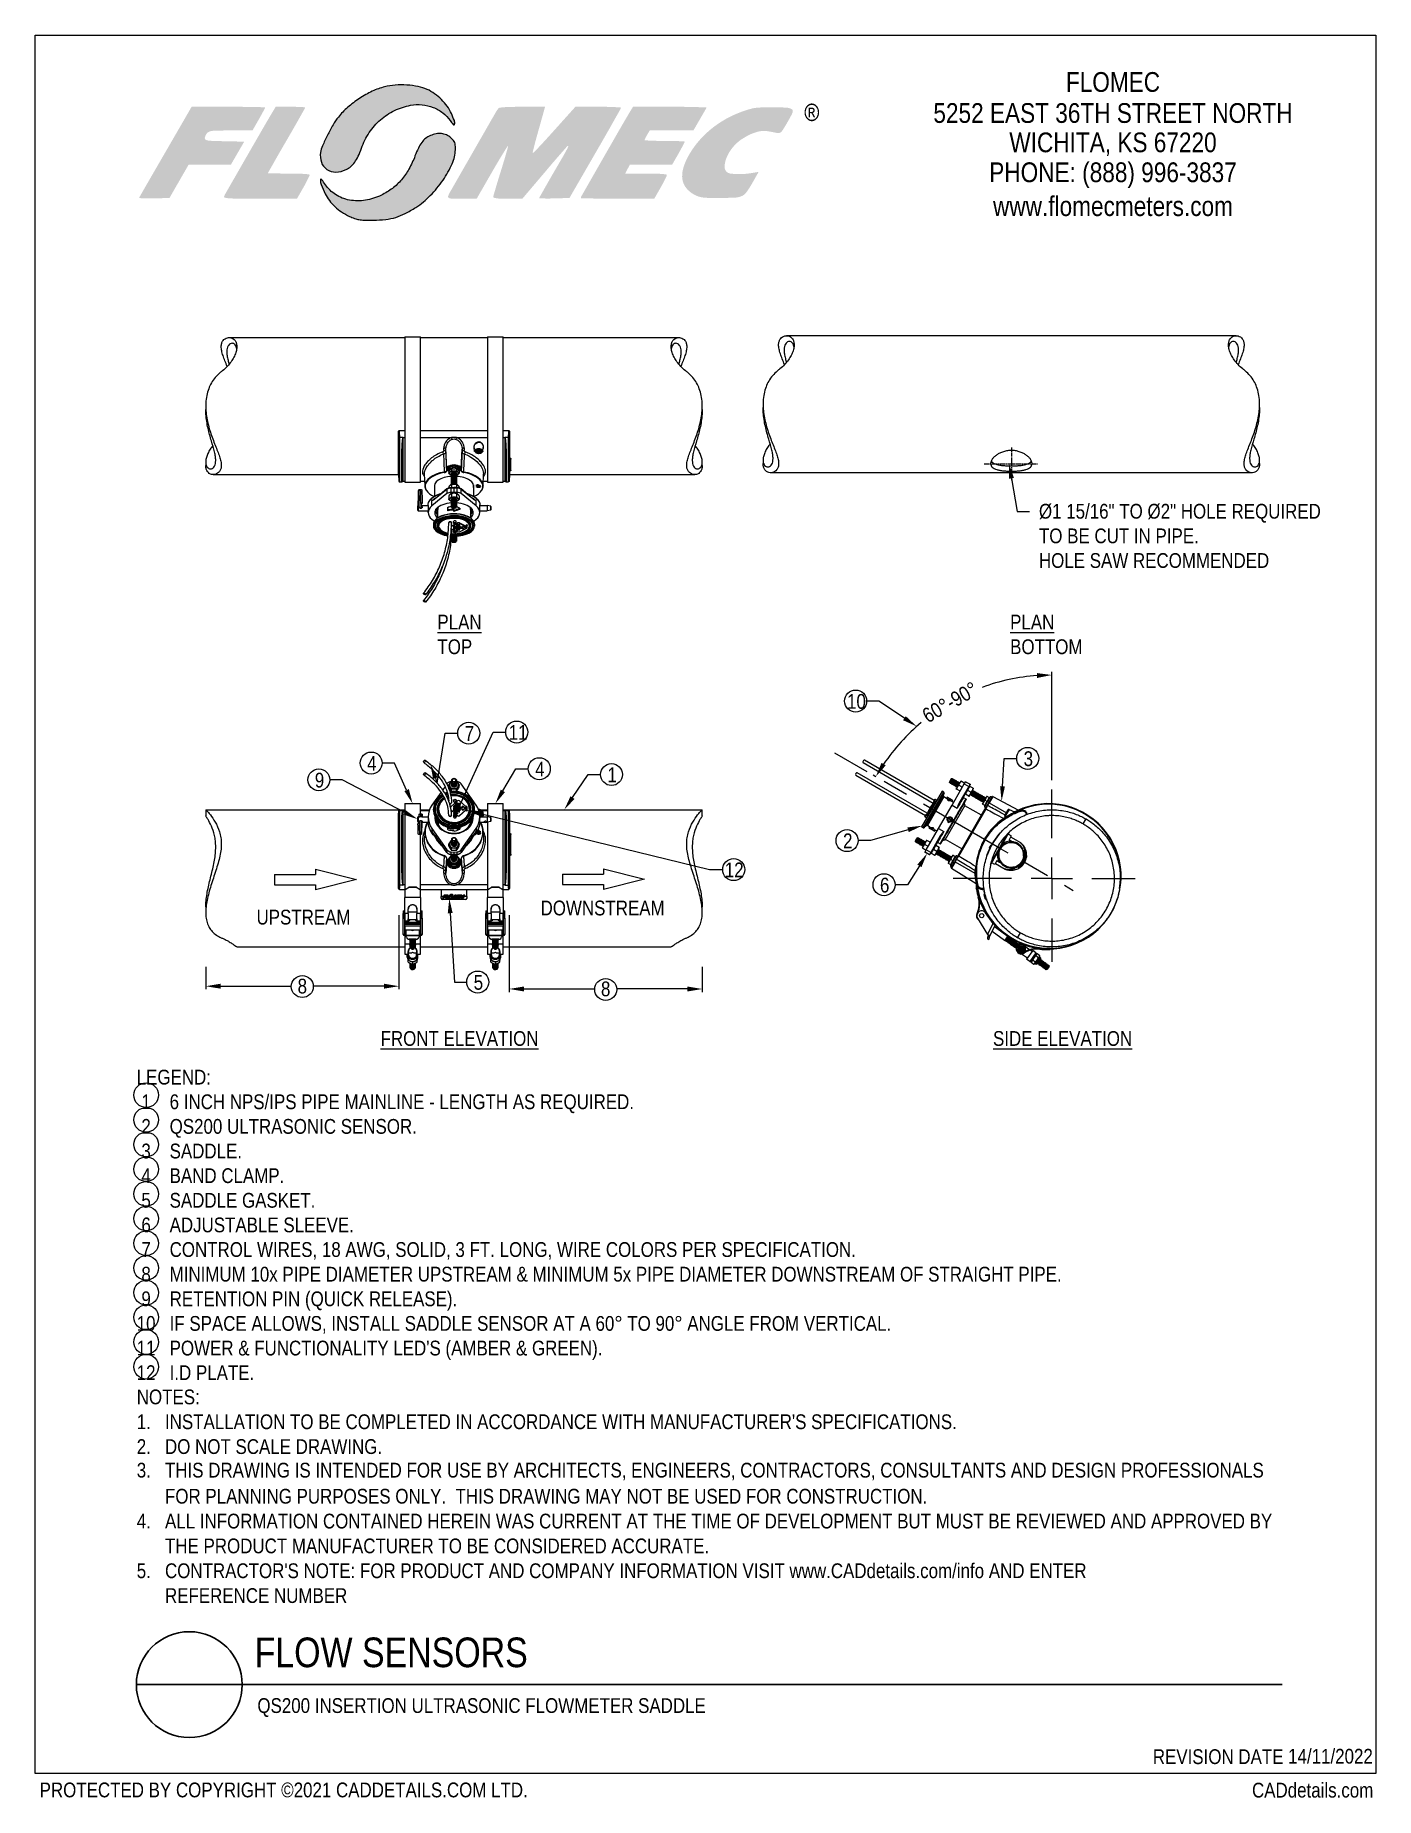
# Model space of a CAD drawing. Extents: x 0 to 216, y -4 to 280.
import ezdxf
from ezdxf import colors
from ezdxf.entities.mleader import LeaderData, LeaderLine
from ezdxf.math import Vec2, Vec3

# ---------------------------------------------------------------- set-up
doc = ezdxf.new("R2010")
doc.units = 0
doc.header["$LTSCALE"] = 10
doc.header["$MEASUREMENT"] = 0
doc.linetypes.add('CHAIN', pattern=[0.7087, 0.4724, -0.0591, 0.1181, -0.0591])
doc.layers.get('0').update_dxf_attribs({"linetype": 'CONTINUOUS'})
for name, color, linetype, lineweight in [('CADdetails-1-ANNO', 41, 'CONTINUOUS', 5), ('CADdetails-3-FINE', 11, 'CONTINUOUS', 5), ('CADdetails-5-MEDIUM', 4, 'CONTINUOUS', 18), ('CADdetails-6-HEAVY', 6, 'CONTINUOUS', 30), ('Company LOGO$0$CADdetails-1-ANNO', 41, 'CONTINUOUS', 5), ('Sketch Geometry (ANSI)', 7, 'CONTINUOUS', 25)]:
    doc.layers.add(name, color=color, linetype=linetype, lineweight=lineweight)
doc.layers.add('Company LOGO$0$CADdetails-9-TITLEBLOCK', color=7, linetype='CONTINUOUS')
doc.styles.add('CADdetails-DETAILTITLE', font='ARIALN.TTF', dxfattribs={"height": 4.77})
doc.styles.add('CADdetails-DIMENSIONS', font='ARIALN.TTF', dxfattribs={"height": 2.38})
doc.styles.add('CADdetails-NOTES', font='ARIALN.TTF', dxfattribs={"height": 2.38})
doc.styles.add('Company LOGO$0$CADdetails-DIMENSIONS', font='ARIALN.TTF', dxfattribs={"height": 2.38})
doc.styles.add('Company LOGO$0$CADdetails-NOTES', font='ARIALN.TTF', dxfattribs={"height": 2.38})
doc.styles.add('Company LOGO$0$CADdetails-SUBHEADING', font='ARIALN.TTF', dxfattribs={"height": 3.18})
doc.dimstyles.new('CADdetails-DIM', dxfattribs={"dimtxt": 2.38, "dimasz": 2.38, "dimexe": 0.5, "dimexo": 1.5, "dimgap": 1, "dimtad": 0, "dimzin": 0, "dimdsep": 46, "dimtxsty": 'CADdetails-DIMENSIONS', "dimcen": 1, "dimclrd": 256, "dimclre": 256, "dimclrt": 256, "dimadec": 0, "dimazin": 0, "dimtfac": 1, "dimtofl": 0, "dimtmove": 0, "dimatfit": 3, "dimfxl": 1, "dimtolj": 1, "dimtzin": 0, "dimarcsym": 0})

msp = doc.modelspace()

# ---------------------------------------------------------------- texts
at = {"layer": 'CADdetails-1-ANNO', "char_height": 2.38, "attachment_point": 1, "style": 'CADdetails-DIMENSIONS'}
for s, width, insert in [('\\pi8.5948;{\\LPLAN \\P\\pi9.2279;}TOP', 23.87334, (56.207, 186.662)), ('\\pi8.5948;{\\LPLAN \\P\\pi6.3073;}BOTTOM ', 23.87334, (148.49, 186.662)), ('UPSTREAM', 13.066, (35.659, 139.14)), ('DOWNSTREAM', 23.54939, (81.427, 140.612)), ('\\pi0.63053;{\\LFRONT ELEVATION }', 26.25431, (55.017, 119.592)), ('\\pi0.90035;{\\LSIDE ELEVATION }', 23.87334, (153.427, 119.592))]:
    msp.add_mtext_dynamic_manual_height_columns(s, width=width, gutter_width=11.9, heights=[0], dxfattribs=dict(at, insert=insert))
at = {"layer": 'CADdetails-1-ANNO', "char_height": 2.38, "style": 'CADdetails-NOTES'}
for s, insert, width, attachment_point in [('10', (130.807, 173.887), 1.29911, 1), ('7', (69.195, 168.725), 1.29911, 1), ('11', (76.295, 168.896), 1.29911, 1), ('3', (159.263, 164.655), 1.29911, 1), ('4', (53.481, 163.91), 1.29911, 1), ('4', (80.563, 162.987), 1.29911, 1), ('1', (92.205, 162.059), 1.29911, 1), ('9', (45.048, 161.208), 1.29911, 1), ('2', (130.165, 151.424), 1.29911, 1), ('12', (111.108, 146.747), 1.29911, 1), ('6', (136.111, 144.3), 1.29911, 1), ('5', (70.653, 128.633), 1.29911, 1), ("LEGEND:\\P 1    6 INCH NPS/IPS PIPE MAINLINE - LENGTH AS REQUIRED.        \\P 2    QS200 ULTRASONIC SENSOR.        \\P 3    SADDLE.        \\P 4    BAND CLAMP.        \\P 5    SADDLE GASKET.        \\P 6    ADJUSTABLE SLEEVE.        \\P 7    CONTROL WIRES, 18 AWG, SOLID, 3 FT. LONG, WIRE COLORS PER SPECIFICATION.        \\P 8    MINIMUM 10x PIPE DIAMETER UPSTREAM & MINIMUM 5x PIPE DIAMETER DOWNSTREAM OF STRAIGHT PIPE.          \\P 9    RETENTION PIN (QUICK RELEASE).        \\P10   IF SPACE ALLOWS, INSTALL SADDLE SENSOR AT A 60° TO 90° ANGLE FROM VERTICAL.        \\P11   POWER & FUNCTIONALITY LED'S (AMBER & GREEN).        \\P12   I.D PLATE.", (16.348, 63.378), 197.18905, 7)]:
    msp.add_mtext(s, dxfattribs=dict(at, insert=insert, width=width, attachment_point=attachment_point))
at = {"layer": 'CADdetails-1-ANNO', "char_height": 2.38, "attachment_point": 5, "style": 'CADdetails-DIMENSIONS'}
for insert in [(43.036, 126.822), (91.916, 126.375)]:
    msp.add_mtext('\\A1;8', dxfattribs=dict(at, insert=insert))

# ---------------------------------------------------------------- blocks, each defined once
blk = doc.blocks.new('*T1')
at = {"layer": 'CADdetails-5-MEDIUM', "transparency": 16777216, "insert": (0.06, -2), "char_height": 2.38, "width": 165.0809, "attachment_point": 4, "style": 'CADdetails-NOTES'}
blk.add_mtext('QS200 INSERTION ULTRASONIC FLOWMETER SADDLE', dxfattribs=at)
blk = doc.blocks.new('*T2')
at = {"layer": 'CADdetails-6-HEAVY', "transparency": 16777216, "insert": (0.06, -3.5), "char_height": 4.77, "width": 165.5323, "attachment_point": 4, "style": 'CADdetails-DETAILTITLE'}
blk.add_mtext('FLOW SENSORS', dxfattribs=at)
blk = doc.blocks.new('*T5')
at = {"layer": 'Company LOGO$0$CADdetails-1-ANNO', "color": 0, "transparency": 16777216, "char_height": 3.18, "width": 65.4473, "attachment_point": 5, "style": 'Company LOGO$0$CADdetails-SUBHEADING'}
for s, insert in [('FLOMEC', (32.78, -2.5)), ('5252 EAST 36TH STREET NORTH', (32.78, -7.5))]:
    blk.add_mtext(s, dxfattribs=dict(at, insert=insert))
at = {"layer": 'Company LOGO$0$CADdetails-1-ANNO', "transparency": 16777216, "char_height": 3.18, "width": 65.4473, "attachment_point": 5, "style": 'Company LOGO$0$CADdetails-SUBHEADING'}
for s, insert in [('WICHITA, KS 67220', (32.78, -12.5)), ('PHONE: (888) 996-3837', (32.78, -17.5)), ('www.flomecmeters.com', (32.78, -22.5))]:
    blk.add_mtext(s, dxfattribs=dict(at, insert=insert))
blk = doc.blocks.new('*T6')
at = {"layer": 'Company LOGO$0$CADdetails-1-ANNO', "transparency": 16777216, "char_height": 2.38, "width": 184.5948, "attachment_point": 4, "style": 'Company LOGO$0$CADdetails-NOTES'}
for s, insert in [('NOTES:', (0.06, -2)), ("1.   INSTALLATION TO BE COMPLETED IN ACCORDANCE WITH MANUFACTURER'S SPECIFICATIONS.", (0.06, -6)), ('2.   DO NOT SCALE DRAWING.', (0.06, -10)), ('3.   THIS DRAWING IS INTENDED FOR USE BY ARCHITECTS, ENGINEERS, CONTRACTORS, CONSULTANTS AND DESIGN PROFESSIONALS', (0.06, -14)), ('      FOR PLANNING PURPOSES ONLY.  THIS DRAWING MAY NOT BE USED FOR CONSTRUCTION.', (0.06, -18)), ('4.   ALL INFORMATION CONTAINED HEREIN WAS CURRENT AT THE TIME OF DEVELOPMENT BUT MUST BE REVIEWED AND APPROVED BY', (0.06, -22)), ('      THE PRODUCT MANUFACTURER TO BE CONSIDERED ACCURATE.', (0.06, -26)), ("5.   CONTRACTOR'S NOTE: FOR PRODUCT AND COMPANY INFORMATION VISIT www.CADdetails.com/info AND ENTER", (0.06, -30)), ('      REFERENCE NUMBER', (0.06, -34))]:
    blk.add_mtext(s, dxfattribs=dict(at, insert=insert))
blk = doc.blocks.new('*T7')
at = {"layer": 'Company LOGO$0$CADdetails-1-ANNO', "transparency": 16777216, "insert": (0.06, -2), "char_height": 2.38, "width": 19.4793, "attachment_point": 4, "style": 'Company LOGO$0$CADdetails-NOTES'}
blk.add_mtext('CADdetails.com', dxfattribs=at)
blk = doc.blocks.new('Company LOGO')
h = blk.add_hatch(color=256)
h.dxf.hatch_style = 1
h.set_gradient(color1=(0, 148, 210), color2=(0, 148, 210))
h.paths.add_polyline_path([(52.24, 269.82, 0.034063), (50.33, 268.38, 0.046418), (48.84, 266.82, 0.034068), (47.99, 265.57, 0.016721), (47.07, 263.88, 0.015704), (46.29, 262.21, 0.061316), (45.97, 261.12, 0.122761), (46.11, 259.53, 0.164147), (46.99, 258.39, 0.154111), (48.43, 257.97, 0.105742), (50.09, 258.36, 0.068357), (50.84, 258.85, 0.057965), (51.47, 259.54, 0.046876), (52.03, 260.5, 0.024024), (52.56, 261.79, -0.061528), (53.82, 264.31, -0.06672), (55.62, 266.38, -0.067737), (57.89, 267.88, -0.066471), (60.48, 268.72, -0.069632), (62.32, 268.8, -0.068129), (64.12, 268.38, -0.070463), (65.69, 267.5, -0.084563), (66.84, 266.27, 0.041533), (67.36, 265.62, 0.612549), (67.57, 265.68, 0.138474), (67.53, 266.25, 0.017884), (67.06, 267.38, 0.047568), (66.37, 268.57, 0.042049), (65.44, 269.66, 0.041931), (64.34, 270.59, 0.046605), (63.14, 271.28, 0.059125), (61.7, 271.74, 0.033098), (59.88, 271.98, 0.032512), (57.98, 271.97, 0.044642), (56.3, 271.7, 0.048821), (54.31, 270.98, 0.034217)])
h = blk.add_hatch(color=256)
h.dxf.hatch_style = 1
h.set_gradient(color2=(0, 0, 0))
h.paths.add_polyline_path([(32.6, 261.01), (33.67, 262.86), (30.46, 262.93, -0.005033), (28.19, 263, -0.089447), (27.48, 263.16, -0.378942), (27.32, 263.5, -0.084017), (27.61, 264.13, -0.117655), (27.95, 264.43, -0.088921), (28.43, 264.58, -0.031275), (29.29, 264.65, -0.002697), (31.5, 264.66), (35.01, 264.66), (36.02, 266.44, 0.002867), (36.41, 267.13, 0.004414), (36.74, 267.74, 0.001553), (37.01, 268.26, 0.121257), (37.04, 268.35, 0.407405), (36.99, 268.4, 0.000454), (35.3, 268.44, 0.003358), (33.39, 268.47, 0.002014), (31.12, 268.48), (25.2, 268.48), (21.03, 261.27, 0.00034), (19.42, 258.49, 0.000546), (18.05, 256.12, 0.000087), (16.84, 254.01, 0.033744), (16.77, 253.85, 0.504766), (16.82, 253.77, 0.007698), (17.44, 253.73, 0.013369), (18.21, 253.71, 0.007623), (19.16, 253.72), (21.63, 253.79), (23.17, 256.47), (24.72, 259.16), (28.12, 259.16), (31.53, 259.16)])
h = blk.add_hatch(color=256)
h.dxf.hatch_style = 1
h.set_gradient(color2=(0, 0, 0))
h.paths.add_polyline_path([(40.5, 263.06, 0.001011), (41.65, 265.05, 0.001636), (42.61, 266.74, 0.000216), (43.46, 268.25, 0.128984), (43.49, 268.35, 0.395147), (43.44, 268.4, 0.002848), (42.79, 268.44, 0.008456), (42.02, 268.47, 0.00508), (41.12, 268.48), (38.75, 268.48), (38.28, 267.7, 0.004859), (36.9, 265.36, 0.000598), (33.93, 260.21, 0.000111), (30.65, 254.49, 0.038543), (30.44, 254.04, 0.465371), (30.56, 253.83, 0.032871), (31.31, 253.73, 0.014471), (32.78, 253.68, 0.001515), (36.24, 253.67), (42.17, 253.67), (43.19, 255.45, 0.005539), (43.58, 256.15, 0.007925), (43.9, 256.78, 0.004727), (44.17, 257.32, 0.111773), (44.2, 257.48, 0.382662), (44.1, 257.59, 0.00883), (43.33, 257.66, 0.013191), (42.29, 257.71, 0.005209), (40.86, 257.73, -0.002407), (39.58, 257.73, -0.004014), (38.5, 257.75, -0.000668), (37.52, 257.78, -0.197754), (37.53, 257.88, -0.000099), (38.39, 259.39, -0.001106), (39.35, 261.08, -0.000676)])
h = blk.add_hatch(color=256)
h.dxf.hatch_style = 1
h.set_gradient(color2=(0, 0, 0))
h.paths.add_polyline_path([(80.38, 262.07, 0.005292), (80.16, 261.17, 0.485439), (80.24, 261.07, 0.203434), (80.34, 261.12, 0.00067), (81.32, 262.16, 0.003505), (82.43, 263.36, 0.002172), (83.71, 264.78), (87.04, 268.48), (90.7, 268.48, -0.004582), (92.11, 268.47, -0.007642), (93.29, 268.43, -0.002333), (94.3, 268.37, -0.403103), (94.36, 268.3, -0.123729), (94.33, 268.16, -0.00021), (93.15, 266.07, -0.001586), (91.81, 263.71, -0.000978), (90.22, 260.95), (86.08, 253.79), (83.66, 253.72, -0.005225), (82.73, 253.7, -0.008718), (81.94, 253.71, -0.00323), (81.23, 253.74, -0.193136), (81.25, 253.89, -0.000469), (81.85, 254.95, -0.002423), (82.53, 256.15, -0.001515), (83.34, 257.56, 0.000694), (85.02, 260.44, 0.00807), (85.65, 261.58, 0.026873), (85.9, 262.11, 0.724781), (85.82, 262.18, 0.07425), (85.66, 262.05, 0.000654), (84.61, 260.85, 0.002252), (83.41, 259.47, 0.00145), (82.04, 257.85), (78.49, 253.67), (76.16, 253.67, -0.006215), (75.01, 253.68, -0.026864), (74.33, 253.74, -0.046056), (73.93, 253.83, -0.324304), (73.82, 253.98, -0.069466), (73.85, 254.2, -0.001376), (74.17, 255.31, -0.003257), (74.56, 256.61, -0.002177), (75.02, 258.09, 0.002805), (75.47, 259.57, 0.004395), (75.85, 260.84, 0.001311), (76.15, 261.94, 0.149182), (76.15, 262.09, 0.634309), (76.08, 262.1, 0.001348), (75.38, 260.96, 0.005004), (74.56, 259.61, 0.002878), (73.61, 257.98), (71.13, 253.67), (68.75, 253.67, -0.003671), (67.32, 253.68, -0.042832), (66.77, 253.73, -0.188247), (66.56, 253.87, -0.256805), (66.53, 254.09, -0.038789), (66.83, 254.73, -0.000182), (70.5, 261.13, -0.000213), (74.15, 267.49, -0.032844), (74.61, 268.18, -0.196455), (74.86, 268.33, -0.016331), (75.62, 268.41, -0.014836), (76.75, 268.46, -0.004335), (78.5, 268.48), (82.15, 268.48), (81.67, 266.75, 0.000746), (80.77, 263.54, 0.006084)])
h = blk.add_hatch(color=256)
h.dxf.hatch_style = 1
h.set_gradient(color2=(0, 0, 0))
h.paths.add_polyline_path([(103.64, 260.92, 0.003369), (104.02, 261.61, 0.005115), (104.34, 262.21, 0.002069), (104.61, 262.73, 0.119329), (104.64, 262.84, 0.398455), (104.58, 262.9, 0.002054), (103.69, 262.94, 0.007168), (102.65, 262.97, 0.004304), (101.41, 262.98, -0.004136), (100.18, 262.99, -0.006888), (99.14, 263.03, -0.001899), (98.24, 263.07, -0.399152), (98.19, 263.13, -0.105878), (98.21, 263.21, -0.008454), (98.31, 263.43, -0.011141), (98.44, 263.69, -0.008312), (98.6, 263.96), (99.01, 264.66), (102.53, 264.66), (106.05, 264.66), (107.05, 266.39, 0.00017), (107.44, 267.06, 0.000244), (107.79, 267.66, 0.000129), (108.08, 268.17, 0.003927), (108.15, 268.3, 0.559989), (108.11, 268.37, 0.001066), (106.47, 268.43, 0.004815), (104.56, 268.47, 0.002816), (102.28, 268.48), (96.32, 268.48), (95.85, 267.7, 0.005019), (94.36, 265.17, 0.000715), (91.36, 259.94, 0.000045), (87.96, 253.99, 0.130433), (87.92, 253.82, 0.40635), (87.98, 253.75, 0.00061), (89.65, 253.71, 0.003892), (91.56, 253.68, 0.002335), (93.83, 253.67), (99.74, 253.67), (100.76, 255.45, 0.005538), (101.15, 256.15, 0.007927), (101.47, 256.78, 0.004727), (101.73, 257.32, 0.111773), (101.77, 257.48, 0.382731), (101.67, 257.59, 0.008802), (100.9, 257.66, 0.01317), (99.86, 257.71, 0.005198), (98.42, 257.73), (95.07, 257.73), (95.44, 258.45), (95.81, 259.16), (99.22, 259.16), (102.63, 259.16)])
h = blk.add_hatch(color=256)
h.dxf.hatch_style = 1
h.set_gradient(color2=(0, 0, 0))
h.paths.add_polyline_path([(121.21, 266, 0.005745), (121.8, 267.06, 0.043961), (122.03, 267.58, 0.126172), (122.06, 267.89, 0.224965), (121.91, 268.09, 0.115901), (121.04, 268.34, 0.010881), (118.8, 268.4, 0.014109), (116.56, 268.35, 0.055896), (115.2, 268.12, 0.046045), (112.04, 266.91, 0.04964), (109.24, 265.16, 0.051121), (106.91, 262.95, 0.054982), (105.14, 260.36, 0.056029), (104.38, 258.44, 0.105578), (104.28, 256.78, 0.126377), (104.87, 255.42, 0.101901), (106.07, 254.39, 0.034428), (106.77, 254.06, 0.053603), (107.42, 253.89, 0.032852), (108.28, 253.81, 0.005873), (109.89, 253.79, 0.008917), (112.66, 253.84, 0.088516), (113.8, 254.08, 0.136455), (114.57, 254.68, 0.031044), (115.48, 256.08), (116.56, 257.99), (115.44, 257.8, -0.025721), (114.22, 257.66, -0.026324), (113, 257.64, -0.025075), (111.97, 257.73, -0.139323), (111.46, 257.96, -0.224983), (111.08, 258.77, -0.083966), (111.31, 260.06, -0.067387), (112.04, 261.48, -0.059471), (113.16, 262.73, -0.028336), (113.67, 263.14, -0.017), (114.32, 263.55, -0.016998), (115, 263.93, -0.028244), (115.59, 264.19, -0.028478), (116.5, 264.48, -0.0549), (117.26, 264.58, -0.045606), (118.11, 264.53, -0.014328), (119.37, 264.29, 0.072557), (119.84, 264.26, 0.169766), (120.16, 264.4, 0.068799), (120.49, 264.8, 0.005424)])
h = blk.add_hatch(color=256)
h.dxf.hatch_style = 1
h.set_gradient(color2=(0, 0, 0))
h.paths.add_polyline_path([(125.59, 268.91), (125.53, 268.93), (125.46, 268.96), (125.4, 268.98), (125.34, 268.99), (125.27, 269), (125.2, 269.01), (125.13, 269.01), (125.09, 269.01), (125.02, 269.01), (124.95, 269), (124.89, 268.98), (124.82, 268.96), (124.75, 268.94), (124.69, 268.91), (124.63, 268.87), (124.56, 268.83), (124.53, 268.81), (124.47, 268.77), (124.42, 268.72), (124.37, 268.68), (124.33, 268.63), (124.28, 268.57), (124.24, 268.51), (124.2, 268.45), (124.16, 268.39), (124.13, 268.32), (124.1, 268.27), (124.08, 268.21), (124.05, 268.15), (124.03, 268.08), (124.01, 268.01), (124, 267.94), (123.98, 267.87), (123.97, 267.8), (123.96, 267.73), (123.96, 267.66), (123.96, 267.58), (123.96, 267.56), (123.96, 267.49), (123.97, 267.41), (123.97, 267.34), (123.99, 267.27), (124, 267.2), (124.02, 267.13), (124.04, 267.07), (124.06, 267), (124.08, 266.94), (124.11, 266.88), (124.14, 266.81), (124.18, 266.75), (124.21, 266.7), (124.25, 266.64), (124.3, 266.58), (124.3, 266.58), (124.35, 266.52), (124.4, 266.47), (124.45, 266.42), (124.5, 266.37), (125.13, 266.39), (125.06, 266.39), (124.99, 266.4), (124.92, 266.42), (124.86, 266.43), (124.8, 266.46), (124.74, 266.49), (124.68, 266.52), (124.62, 266.56), (124.57, 266.61), (124.51, 266.66), (124.46, 266.72), (124.44, 266.74), (124.4, 266.79), (124.36, 266.85), (124.33, 266.9), (124.29, 266.96), (124.26, 267.03), (124.24, 267.09), (124.22, 267.15), (124.2, 267.22), (124.18, 267.29), (124.17, 267.36), (124.16, 267.43), (124.16, 267.51), (124.15, 267.58), (124.15, 267.62), (124.16, 267.7), (124.16, 267.77), (124.18, 267.84), (124.19, 267.91), (124.21, 267.98), (124.23, 268.04), (124.25, 268.11), (124.28, 268.17), (124.31, 268.23), (124.34, 268.29), (124.38, 268.35), (124.42, 268.4), (124.47, 268.46), (124.52, 268.52), (124.57, 268.57), (124.63, 268.61), (124.68, 268.65), (124.74, 268.68), (124.8, 268.71), (124.87, 268.73), (124.93, 268.75), (124.99, 268.76), (125.06, 268.77), (125.13, 268.78), (125.13, 268.78), (125.76, 268.79), (125.7, 268.84), (125.65, 268.87)])
h.paths.add_polyline_path([(125.91, 268.65), (125.86, 268.7), (125.81, 268.75), (125.76, 268.79), (125.13, 268.78), (125.2, 268.77), (125.27, 268.76), (125.34, 268.75), (125.4, 268.73), (125.46, 268.71), (125.52, 268.68), (125.58, 268.64), (125.64, 268.6), (125.69, 268.56), (125.75, 268.5), (125.8, 268.45), (125.82, 268.43), (125.86, 268.37), (125.9, 268.32), (125.93, 268.26), (125.97, 268.2), (126, 268.14), (126.02, 268.08), (126.04, 268.01), (126.06, 267.94), (126.08, 267.88), (126.09, 267.8), (126.1, 267.73), (126.1, 267.66), (126.11, 267.58), (126.11, 267.54), (126.1, 267.47), (126.1, 267.4), (126.09, 267.33), (126.07, 267.26), (126.05, 267.19), (126.03, 267.12), (126.01, 267.06), (125.98, 266.99), (125.95, 266.93), (125.92, 266.87), (125.88, 266.82), (125.84, 266.76), (125.79, 266.7), (125.74, 266.65), (125.69, 266.6), (125.63, 266.56), (125.57, 266.52), (125.52, 266.48), (125.46, 266.46), (125.39, 266.43), (125.33, 266.41), (125.27, 266.4), (125.2, 266.39), (125.13, 266.39), (125.13, 266.39), (124.5, 266.37), (124.56, 266.33), (124.62, 266.29), (124.67, 266.26), (124.73, 266.23), (124.8, 266.21), (124.86, 266.19), (124.92, 266.17), (124.99, 266.16), (125.06, 266.16), (125.13, 266.15), (125.17, 266.15), (125.24, 266.16), (125.31, 266.17), (125.37, 266.18), (125.44, 266.2), (125.51, 266.23), (125.57, 266.26), (125.64, 266.29), (125.7, 266.33), (125.73, 266.36), (125.79, 266.4), (125.84, 266.44), (125.89, 266.49), (125.93, 266.54), (125.98, 266.59), (126.02, 266.65), (126.06, 266.71), (126.1, 266.78), (126.13, 266.85), (126.16, 266.89), (126.18, 266.95), (126.21, 267.02), (126.23, 267.09), (126.25, 267.15), (126.27, 267.22), (126.28, 267.29), (126.29, 267.36), (126.3, 267.44), (126.3, 267.51), (126.3, 267.58), (126.3, 267.6), (126.3, 267.68), (126.29, 267.75), (126.29, 267.82), (126.28, 267.89), (126.26, 267.96), (126.24, 268.03), (126.22, 268.1), (126.2, 268.16), (126.18, 268.23), (126.15, 268.29), (126.12, 268.35), (126.08, 268.41), (126.05, 268.47), (126.01, 268.53), (125.96, 268.58), (125.96, 268.59)])
h.paths.add_polyline_path([(125.59, 267.95), (125.58, 268.02), (125.56, 268.08), (125.53, 268.14), (125.05, 268.12), (125.12, 268.12), (125.2, 268.11), (125.25, 268.1), (125.29, 268.08), (125.34, 268.02), (125.36, 267.97), (125.37, 267.89), (125.37, 267.83), (125.34, 267.77), (125.3, 267.72), (125.28, 267.7), (125.22, 267.68), (125.15, 267.66), (125.07, 267.66), (124.82, 267.66), (125.51, 267.65), (125.54, 267.71), (125.57, 267.77), (125.58, 267.84), (125.59, 267.91)], flags=17)
h.paths.add_polyline_path([(125.29, 268.31), (125.22, 268.32), (125.14, 268.33), (125.05, 268.33), (124.62, 268.33), (124.62, 266.79), (124.82, 266.79), (124.82, 267.45), (124.94, 267.45), (125.23, 267.48), (125.25, 267.48), (125.32, 267.5), (125.38, 267.53), (125.44, 267.57), (125.49, 267.62), (125.51, 267.65), (124.82, 267.66), (124.82, 268.12), (125.05, 268.12), (125.53, 268.14), (125.52, 268.15), (125.48, 268.21), (125.43, 268.26), (125.37, 268.29), (125.35, 268.3)], flags=17)
h.paths.add_polyline_path([(125.45, 267.23), (125.41, 267.29), (125.38, 267.35), (125.34, 267.39), (125.29, 267.44), (125.23, 267.48), (124.94, 267.45), (124.99, 267.44), (125.05, 267.43), (125.11, 267.39), (125.13, 267.37), (125.16, 267.32), (125.19, 267.27), (125.23, 267.2), (125.27, 267.12), (125.31, 267.03), (125.43, 266.79), (125.67, 266.79), (125.52, 267.09), (125.49, 267.16)], flags=17)
h = blk.add_hatch(color=256)
h.dxf.hatch_style = 1
h.set_gradient(color1=(0, 148, 210), color2=(0, 148, 210))
h.paths.add_polyline_path([(57.55, 255.34, -0.048805), (55.78, 254.25, -0.073075), (53.19, 253.42, -0.087166), (50.62, 253.45, -0.0953), (48.4, 254.33, -0.108268), (46.77, 255.93, 0.034745), (46.15, 256.76, 0.685417), (45.94, 256.68, 0.104419), (46.08, 255.95, 0.012853), (46.74, 254.47, 0.050548), (47.39, 253.39, 0.043529), (48.27, 252.4, 0.041445), (49.36, 251.54, 0.036874), (50.62, 250.83, 0.024171), (51.46, 250.49, 0.046242), (52.16, 250.31, 0.033618), (53.02, 250.23, 0.007636), (54.47, 250.22, 0.025222), (56.48, 250.34, 0.045148), (58.1, 250.67, 0.045645), (59.62, 251.28, 0.026416), (61.33, 252.26, 0.054795), (63.65, 254.17, 0.043563), (65.71, 256.68, 0.045331), (67.18, 259.31, 0.097633), (67.7, 261.57, 0.019772), (67.69, 262.28, 0.0805), (67.6, 262.7, 0.089801), (67.39, 263.05, 0.028092), (66.95, 263.48, 0.075779), (66.25, 263.94, 0.079577), (65.45, 264.16, 0.074874), (64.58, 264.13, 0.057241), (63.67, 263.84, 0.063986), (62.91, 263.38, 0.062912), (62.29, 262.74, 0.049777), (61.73, 261.83, 0.022408), (61.19, 260.55, -0.037895), (60.22, 258.45, -0.050299), (59.02, 256.72, -0.052824)])
at = {"layer": 'Company LOGO$0$CADdetails-9-TITLEBLOCK'}
for p, q in [((0, 0), (0, 280)), ((0, 280), (216, 280)), ((216, 280), (216, 0)), ((216, 0), (0, 0))]:
    blk.add_line(p, q, dxfattribs=at)
for points in [[(56.3, 271.7, 0.04882), (54.31, 270.98, 0.034217), (52.24, 269.82, 0.034063), (50.33, 268.38, 0.046417), (48.84, 266.82, 0.03407), (47.99, 265.57, 0.01672), (47.07, 263.88, 0.015705), (46.29, 262.21, 0.061315), (45.97, 261.12, 0.122762), (46.11, 259.53, 0.164145), (46.99, 258.39, 0.154113), (48.43, 257.97, 0.105743), (50.09, 258.36, 0.068356), (50.84, 258.85, 0.057965), (51.47, 259.54, 0.046875), (52.03, 260.5, 0.024024), (52.56, 261.79, -0.061528), (53.82, 264.31, -0.06672), (55.62, 266.38, -0.067715), (57.89, 267.87, -0.066492), (60.48, 268.72, -0.069632), (62.32, 268.8, -0.068129), (64.12, 268.38, -0.070463), (65.69, 267.5, -0.084563), (66.84, 266.27, 0.041533), (67.36, 265.62, 0.612549), (67.57, 265.68, 0.138474), (67.53, 266.25, 0.017884), (67.06, 267.38, 0.047567), (66.37, 268.57, 0.042049), (65.44, 269.66, 0.04193), (64.34, 270.59, 0.046605), (63.14, 271.28, 0.059125), (61.7, 271.74, 0.033098), (59.88, 271.98, 0.032513), (57.98, 271.97, 0.044641)], [(63.67, 263.84, 0.063992), (62.91, 263.38, 0.062912), (62.29, 262.74, 0.049777), (61.73, 261.83, 0.022408), (61.19, 260.55, -0.037895), (60.22, 258.45, -0.050299), (59.02, 256.72, -0.052821), (57.55, 255.34, -0.048811), (55.78, 254.25, -0.073071), (53.19, 253.42, -0.087167), (50.62, 253.45, -0.0953), (48.4, 254.33, -0.108269), (46.77, 255.93, 0.034745), (46.15, 256.76, 0.685417), (45.94, 256.68, 0.104419), (46.08, 255.95, 0.012853), (46.74, 254.47, 0.050547), (47.39, 253.39, 0.043534), (48.27, 252.4, 0.041445), (49.36, 251.54, 0.03687), (50.62, 250.83, 0.024171), (51.46, 250.49, 0.046242), (52.16, 250.31, 0.033618), (53.02, 250.23, 0.007636), (54.47, 250.22, 0.025222), (56.48, 250.34, 0.045148), (58.1, 250.67, 0.045646), (59.62, 251.28, 0.026416), (61.33, 252.26, 0.054796), (63.65, 254.17, 0.043562), (65.71, 256.68, 0.045331), (67.18, 259.31, 0.097634), (67.7, 261.57, 0.019772), (67.69, 262.28, 0.0805), (67.6, 262.7, 0.089801), (67.39, 263.05, 0.028092), (66.95, 263.48, 0.075779), (66.25, 263.94, 0.079579), (65.45, 264.16, 0.074873), (64.58, 264.13, 0.057236)]]:
    blk.add_lwpolyline(points, format="xyb", close=True, dxfattribs=at)
for name, p in [('*T5', (140.88, 274.95)), ('*T6', (16.3, 62.65)), ('*T7', (196, -0.69))]:
    blk.add_blockref(name, p)
at = {"layer": 'Company LOGO$0$CADdetails-1-ANNO', "char_height": 2.38, "attachment_point": 1}
for s, width, gutter_width, insert, style in [('REVISION DATE', 24.5006, 11.9, (180.08, 3.91), 'Company LOGO$0$CADdetails-NOTES'), ('14/11/2022', 13.6761, 23.85, (201.88, 3.98), 'Company LOGO$0$CADdetails-DIMENSIONS')]:
    blk.add_mtext_dynamic_manual_height_columns(s, width=width, gutter_width=gutter_width, heights=[0], dxfattribs=dict(at, insert=insert, style=style))
at = {"layer": 'Company LOGO$0$CADdetails-1-ANNO', "insert": (0.71, -1.45), "char_height": 2.38, "width": 82.1295, "attachment_point": 1, "style": 'Company LOGO$0$CADdetails-NOTES'}
blk.add_mtext('PROTECTED BY COPYRIGHT ©2021 CADDETAILS.COM LTD.', dxfattribs=at)
blk = doc.blocks.new('*D4')
at = {"layer": 'CADdetails-1-ANNO', "lineweight": -2, "transparency": 16777216}
for p, q in [((163.8, 160.01), (163.8, 177.45)), ((135.47, 160.55), (135, 160.82))]:
    blk.add_line(p, q, dxfattribs=at)
for start, end in [(94.1642, 110.0545), (129.9455, 145.8358)]:
    blk.add_arc((163.8, 144.2), 32.75, start, end, dxfattribs=at)
at = {"layer": 'CADdetails-1-ANNO', "transparency": 16777216}
for points in [[(161.4, 177.26), (161.43, 176.47), (163.8, 176.95)], [(137.03, 162.38), (136.36, 162.8), (135.43, 160.57)]]:
    blk.add_solid(points, dxfattribs=at)
at = {"layer": 'CADdetails-1-ANNO', "transparency": 16777216, "insert": (147.42, 172.56), "char_height": 2.38, "attachment_point": 5, "rotation": 30, "style": 'CADdetails-DIMENSIONS'}
blk.add_mtext('\\A1;60%%D-90%%D', dxfattribs=at)

# ---------------------------------------------------------------- dimensions: what is measured, and where the dimension line sits
at = {"layer": 'CADdetails-1-ANNO'}
dim = msp.add_angular_dim_2l(base=(152.593, 174.976), line1=((140.398, 157.706), (136.772, 159.799)), line2=((163.795, 150.677), (163.795, 158.511)), text='60%%D-90%%D', dimstyle='CADdetails-DIM', dxfattribs=at)
dim.commit()
dim.dimension.update_dxf_attribs({"geometry": '*D4', "text_midpoint": (147.418, 172.563)})

# ---------------------------------------------------------------- linework, layer by layer
at = {"layer": 'CADdetails-1-ANNO'}
for p, q in [((58.597, 138.27), (58.597, 126.322)), ((76.356, 138.27), (76.356, 125.875)), ((27.476, 129.936), (27.476, 126.322)), ((107.476, 129.936), (107.476, 125.875)), ((29.856, 126.822), (41.264, 126.822)), ((56.217, 126.822), (44.809, 126.822)), ((78.736, 126.375), (90.144, 126.375)), ((105.096, 126.375), (93.688, 126.375))]:
    msp.add_line(p, q, dxfattribs=at)
for centre, radius in [((132.191, 172.747), 1.773), ((69.847, 167.585), 1.773), ((77.574, 167.756), 1.773), ((159.915, 163.516), 1.773), ((45.7, 160.068), 1.773), ((54.133, 162.77), 1.773), ((81.215, 161.847), 1.773), ((92.856, 160.919), 1.773), ((130.817, 150.284), 1.773), ((112.544, 145.608), 1.773), ((136.763, 143.16), 1.773), ((43.036, 126.771), 1.773), ((71.305, 127.493), 1.773), ((91.916, 126.295), 1.773), ((17.878, 109.277), 1.988), ((17.878, 105.301), 1.988), ((17.878, 101.324), 1.988), ((17.878, 97.347), 1.988), ((17.878, 93.371), 1.988), ((17.878, 89.394), 1.988), ((17.878, 85.417), 1.988), ((17.878, 81.441), 1.988), ((17.878, 77.464), 1.988), ((17.878, 73.488), 1.988), ((17.878, 69.511), 1.988), ((17.878, 65.534), 1.988)]:
    msp.add_circle(centre, radius, dxfattribs=at)
for points in [[(29.856, 127.219), (29.856, 126.426), (27.476, 126.822)], [(56.217, 127.219), (56.217, 126.426), (58.597, 126.822)], [(78.736, 126.772), (78.736, 125.978), (76.356, 126.375)], [(105.096, 126.772), (105.096, 125.978), (107.476, 126.375)]]:
    msp.add_solid(points, dxfattribs=at)
at = {"layer": 'CADdetails-3-FINE'}
for p, q in [((59.559, 231.44), (59.559, 208.007)), ((59.559, 231.44), (62.059, 231.44)), ((62.059, 208.007), (62.059, 231.44)), ((62.059, 231.314), (72.893, 231.314)), ((72.893, 231.44), (72.893, 208.007)), ((72.893, 231.44), (75.393, 231.44)), ((75.393, 208.007), (75.393, 231.44)), ((58.673, 216.327), (59.559, 216.327)), ((59.559, 216.299), (58.68, 216.299)), ((62.059, 216.327), (72.893, 216.327)), ((72.893, 216.299), (62.059, 216.299)), ((75.393, 216.327), (76.279, 216.327)), ((76.272, 216.299), (75.393, 216.299)), ((58.73, 215.247), (59.268, 215.247)), ((59.268, 215.189), (59.559, 215.189)), ((62.059, 215.189), (67.076, 215.189)), ((66.303, 210.202), (66.176, 213.35)), ((67.877, 215.189), (72.893, 215.189)), ((68.65, 210.202), (68.777, 213.35)), ((70.789, 213.029), (70.733, 213.586)), ((70.839, 212.99), (70.842, 212.99)), ((71.112, 212.981), (70.842, 212.981)), ((70.842, 212.945), (71.112, 212.945)), ((70.906, 213.147), (70.942, 213.136)), ((70.907, 213.102), (71.14, 213.034)), ((71.176, 213.066), (70.943, 213.133)), ((71.114, 212.99), (71.114, 212.99)), ((71.12, 213.267), (71.258, 213.148)), ((71.12, 213.221), (71.254, 213.105)), ((71.149, 212.958), (71.146, 213.002)), ((71.317, 213.123), (71.182, 213.239)), ((71.325, 213.036), (71.325, 213.074)), ((71.327, 212.905), (71.327, 212.948)), ((71.34, 212.925), (71.34, 212.953)), ((71.36, 213.06), (71.36, 213.083)), ((71.382, 212.934), (71.382, 212.956)), ((71.423, 213.272), (71.423, 213.137)), ((71.426, 213.316), (71.426, 213.179)), ((71.459, 214.489), (71.459, 214.446)), ((71.462, 213.066), (71.462, 213.089)), ((71.462, 212.983), (71.462, 213.005)), ((71.493, 213.179), (71.493, 213.316)), ((71.495, 213.137), (71.495, 213.272)), ((71.501, 212.901), (71.501, 212.926)), ((71.563, 213.061), (71.563, 213.083)), ((71.59, 212.963), (71.628, 212.963)), ((71.59, 212.881), (71.59, 212.963)), ((71.599, 213.036), (71.599, 213.074)), ((71.737, 213.239), (71.602, 213.123)), ((71.628, 212.963), (71.628, 212.86)), ((71.661, 213.148), (71.798, 213.267)), ((71.664, 213.105), (71.799, 213.221)), ((71.976, 213.133), (71.742, 213.066)), ((71.77, 212.958), (71.772, 213.002)), ((71.778, 213.034), (72.012, 213.102)), ((71.804, 212.99), (71.804, 212.99)), ((72.076, 212.981), (71.807, 212.981)), ((71.807, 212.945), (72.076, 212.945)), ((71.976, 213.136), (72.013, 213.147)), ((72.077, 212.99), (72.079, 212.99)), ((72.129, 213.029), (72.185, 213.586)), ((75.393, 215.189), (75.685, 215.189)), ((75.685, 215.247), (76.223, 215.247)), ((66.303, 210.202), (66.303, 209.944)), ((66.329, 209.863), (66.329, 210.121)), ((67.055, 210.23), (67.055, 209.861)), ((67.898, 210.23), (67.898, 209.861)), ((68.623, 210.121), (68.623, 209.863)), ((68.65, 209.944), (68.65, 210.202)), ((71.14, 212.892), (70.907, 212.824)), ((70.943, 212.793), (71.176, 212.861)), ((71.254, 212.822), (71.12, 212.705)), ((71.141, 212.895), (71.172, 212.904)), ((71.178, 212.73), (71.295, 212.831)), ((71.182, 212.687), (71.317, 212.804)), ((71.308, 212.864), (71.308, 212.907)), ((71.327, 212.907), (71.308, 212.907)), ((71.356, 212.864), (71.308, 212.864)), ((71.356, 212.865), (71.356, 212.864)), ((71.423, 212.789), (71.423, 212.655)), ((71.426, 212.809), (71.426, 212.696)), ((71.493, 212.696), (71.493, 212.809)), ((71.495, 212.655), (71.495, 212.789)), ((71.581, 212.86), (71.581, 212.886)), ((71.628, 212.86), (71.581, 212.86)), ((71.628, 212.904), (71.59, 212.904)), ((71.602, 212.804), (71.737, 212.687)), ((71.623, 212.831), (71.74, 212.73)), ((71.799, 212.705), (71.664, 212.822)), ((71.742, 212.861), (71.976, 212.793)), ((71.747, 212.904), (71.778, 212.895)), ((72.012, 212.824), (71.778, 212.892)), ((76.486, 210.471), (76.486, 210.412)), ((76.535, 210.379), (76.535, 210.319)), ((76.64, 209.861), (76.64, 211.709)), ((76.643, 209.907), (76.643, 211.749)), ((58.528, 209.249), (58.592, 208.183)), ((58.725, 208.055), (59.041, 208.055)), ((59.268, 208.168), (59.559, 208.168)), ((59.559, 208.007), (62.059, 208.007)), ((62.059, 208.168), (62.773, 208.168)), ((62.804, 207.405), (62.725, 209.354)), ((64.343, 207.6), (64.343, 205.748)), ((66.633, 209.865), (66.633, 209.496)), ((66.634, 207.25), (66.634, 207.067)), ((67.055, 207.615), (67.055, 207.125)), ((67.059, 209.345), (67.059, 209.363)), ((67.059, 209.201), (67.059, 209.219)), ((67.059, 209.057), (67.059, 209.075)), ((67.059, 208.912), (67.059, 208.93)), ((67.059, 208.768), (67.059, 208.786)), ((67.059, 208.624), (67.059, 208.642)), ((67.059, 208.479), (67.059, 208.497)), ((67.059, 208.335), (67.059, 208.353)), ((67.059, 208.191), (67.059, 208.209)), ((67.059, 208.046), (67.059, 208.064)), ((67.059, 207.902), (67.059, 207.92)), ((67.059, 207.758), (67.059, 207.776)), ((67.059, 207.616), (67.059, 207.631)), ((67.893, 209.417), (67.893, 209.436)), ((67.893, 209.273), (67.893, 209.291)), ((67.893, 209.129), (67.893, 209.147)), ((67.893, 208.984), (67.893, 209.003)), ((67.893, 208.84), (67.893, 208.858)), ((67.893, 208.696), (67.893, 208.714)), ((67.893, 208.551), (67.893, 208.57)), ((67.893, 208.407), (67.893, 208.425)), ((67.893, 208.263), (67.893, 208.281)), ((67.893, 208.118), (67.893, 208.136)), ((67.893, 207.974), (67.893, 207.992)), ((67.893, 207.83), (67.893, 207.848)), ((67.893, 207.685), (67.893, 207.703)), ((67.897, 207.615), (67.897, 207.125)), ((68.318, 207.25), (68.318, 207.067)), ((68.319, 209.865), (68.319, 209.496)), ((70.609, 207.6), (70.609, 205.748)), ((71.084, 207.338), (71.165, 207.338)), ((71.087, 207.411), (71.087, 207.49)), ((71.714, 207.414), (71.087, 207.414)), ((71.714, 207.411), (71.087, 207.411)), ((71.148, 207.3), (71.148, 207.297)), ((71.159, 207.49), (71.159, 207.487)), ((71.159, 207.487), (71.159, 207.453)), ((71.159, 207.453), (71.409, 207.453)), ((71.165, 207.338), (71.165, 207.336)), ((71.183, 207.546), (71.183, 207.543)), ((71.278, 207.568), (71.278, 207.566)), ((71.371, 207.551), (71.371, 207.548)), ((71.383, 207.264), (71.383, 207.261)), ((71.405, 207.304), (71.405, 207.301)), ((71.409, 207.484), (71.409, 207.481)), ((71.409, 207.453), (71.409, 207.481)), ((71.48, 207.488), (71.48, 207.453)), ((71.48, 207.453), (71.714, 207.453)), ((71.514, 207.325), (71.514, 207.322)), ((71.658, 207.269), (71.658, 207.266)), ((71.714, 207.453), (71.714, 207.411)), ((72.149, 207.405), (72.227, 209.354)), ((72.179, 208.168), (72.893, 208.168)), ((72.893, 208.007), (75.393, 208.007)), ((75.393, 208.168), (75.684, 208.168)), ((75.911, 208.055), (76.227, 208.055)), ((76.425, 209.249), (76.36, 208.183)), ((66.328, 206.174), (63.919, 204.198)), ((63.919, 204.198), (63.919, 205.033)), ((64.463, 205.367), (66.328, 206.896)), ((66.339, 206.922), (64.474, 205.392)), ((66.328, 206.896), (66.328, 206.174)), ((66.634, 205.807), (66.634, 205.287)), ((67.003, 206.373), (67.003, 207.098)), ((67.473, 206.383), (67.003, 206.373)), ((67.055, 206.171), (67.055, 205.652)), ((67.059, 205.16), (67.059, 205.178)), ((67.059, 205.015), (67.059, 205.033)), ((67.059, 204.871), (67.059, 204.889)), ((67.059, 204.727), (67.059, 204.745)), ((67.059, 204.582), (67.059, 204.6)), ((67.059, 204.438), (67.059, 204.456)), ((67.473, 207.115), (67.473, 206.383)), ((67.476, 207.115), (67.476, 207.14)), ((67.48, 206.383), (67.48, 207.115)), ((67.949, 206.373), (67.48, 206.383)), ((67.893, 205.087), (67.893, 205.105)), ((67.893, 204.943), (67.893, 204.961)), ((67.893, 204.799), (67.893, 204.817)), ((67.893, 204.654), (67.893, 204.672)), ((67.893, 204.51), (67.893, 204.528)), ((67.897, 206.171), (67.897, 205.652)), ((67.949, 207.098), (67.949, 206.373)), ((68.318, 205.807), (68.318, 205.287)), ((70.478, 205.392), (68.613, 206.922)), ((68.624, 206.174), (68.624, 206.896)), ((68.624, 206.896), (70.489, 205.367)), ((71.034, 204.198), (68.624, 206.174)), ((71.034, 204.198), (71.034, 205.033)), ((71.176, 207.199), (71.176, 207.196)), ((71.357, 207.208), (71.357, 207.205)), ((71.438, 207.165), (71.438, 207.162)), ((71.67, 207.199), (71.67, 207.196)), ((61.643, 203.485), (61.643, 204.185)), ((61.709, 204.252), (61.709, 203.418)), ((61.709, 204.252), (61.879, 204.252)), ((61.709, 203.418), (63.309, 203.418)), ((62.123, 204.252), (63.318, 204.252)), ((63.309, 204.252), (63.309, 204.341)), ((63.309, 203.113), (63.309, 203.47)), ((63.919, 202.029), (64.307, 201.71)), ((64.571, 203.418), (64.828, 203.418)), ((64.809, 203.203), (64.809, 202.227)), ((64.893, 203.9), (64.893, 203.963)), ((65.492, 201.688), (65.455, 201.663)), ((66.473, 203.923), (66.468, 203.808)), ((66.468, 203.806), (66.473, 203.922)), ((66.468, 203.446), (66.468, 203.806)), ((66.473, 203.568), (66.468, 203.446)), ((66.473, 203.568), (66.473, 203.922)), ((66.518, 203.412), (66.522, 203.534)), ((67.059, 204.294), (67.059, 204.312)), ((67.059, 204.149), (67.059, 204.167)), ((67.059, 204.023), (67.059, 204.023)), ((67.208, 203.852), (67.144, 203.897)), ((67.238, 203.83), (67.224, 203.84)), ((67.418, 201.378), (67.418, 201.668)), ((67.426, 203.611), (67.422, 203.497)), ((67.472, 203.454), (67.476, 203.568)), ((67.472, 203.286), (67.472, 203.454)), ((67.476, 203.401), (67.472, 203.286)), ((67.476, 203.401), (67.476, 203.568)), ((67.714, 203.83), (67.782, 203.878)), ((67.834, 201.378), (67.834, 201.668)), ((67.893, 204.366), (67.893, 204.384)), ((67.893, 204.221), (67.893, 204.239)), ((67.893, 204.077), (67.893, 204.095)), ((68.394, 203.722), (68.403, 203.603)), ((68.422, 203.758), (68.431, 203.639)), ((69.46, 201.688), (69.497, 201.663)), ((70.131, 203.418), (70.381, 203.418)), ((70.143, 203.25), (70.143, 202.227)), ((70.646, 201.71), (71.034, 202.029)), ((71.634, 204.252), (72.793, 204.252)), ((71.643, 204.252), (71.643, 204.341)), ((71.643, 203.113), (71.643, 203.47)), ((71.643, 203.418), (72.793, 203.418)), ((72.793, 204.252), (72.793, 203.418)), ((73.388, 204.151), (72.793, 204.252)), ((73.388, 203.518), (72.793, 203.418)), ((73.388, 203.518), (73.388, 204.151)), ((73.416, 204.118), (73.416, 203.551)), ((64.169, 201.226), (64.169, 200.948)), ((64.87, 200.654), (64.84, 200.714)), ((66.626, 201.445), (66.626, 201.531)), ((67.058, 200.952), (67.674, 201.265)), ((67.059, 200.86), (67.058, 200.952)), ((67.059, 201.445), (67.059, 201.531)), ((68.055, 201.366), (67.059, 200.86)), ((67.059, 200.497), (68.055, 200.007)), ((67.059, 200.365), (67.059, 200.278)), ((67.059, 199.227), (67.059, 199.245)), ((67.059, 199.082), (67.059, 199.1)), ((67.059, 198.938), (67.059, 198.956)), ((67.059, 198.794), (67.059, 198.812)), ((67.418, 199.938), (67.418, 200.228)), ((67.483, 201.299), (67.456, 201.318)), ((67.483, 199.859), (67.456, 199.878)), ((67.473, 200.874), (67.472, 200.876)), ((67.473, 200.873), (67.472, 200.876)), ((67.473, 200.783), (67.472, 200.786)), ((67.473, 200.783), (67.472, 200.786)), ((67.473, 200.693), (67.472, 200.696)), ((67.473, 200.693), (67.472, 200.696)), ((67.472, 200.475), (67.472, 200.478)), ((67.472, 200.475), (67.472, 200.478)), ((67.473, 200.592), (67.473, 200.595)), ((67.473, 200.592), (67.473, 200.595)), ((67.51, 200.551), (67.51, 200.554)), ((67.513, 200.715), (67.513, 200.718)), ((67.515, 200.636), (67.518, 200.621)), ((67.519, 200.67), (67.516, 200.656)), ((67.519, 200.67), (67.516, 200.658)), ((67.516, 200.656), (67.516, 200.658)), ((67.561, 200.568), (67.561, 200.571)), ((67.566, 200.516), (67.566, 200.518)), ((67.566, 200.42), (67.566, 200.423)), ((67.568, 200.898), (67.568, 200.901)), ((67.568, 200.836), (67.568, 200.839)), ((67.568, 200.807), (67.568, 200.81)), ((67.568, 200.746), (67.568, 200.749)), ((67.587, 200.611), (67.587, 200.614)), ((67.597, 200.683), (67.597, 200.686)), ((67.608, 200.547), (67.606, 200.562)), ((67.608, 200.55), (67.606, 200.562)), ((67.608, 200.547), (67.608, 200.55)), ((67.641, 200.477), (67.619, 200.48)), ((67.62, 200.625), (67.62, 200.628)), ((67.641, 200.48), (67.62, 200.483)), ((67.641, 200.503), (67.641, 200.505)), ((67.641, 200.477), (67.641, 200.48)), ((67.654, 200.492), (67.654, 200.495)), ((67.656, 200.674), (67.656, 200.731)), ((67.656, 200.731), (67.683, 200.731)), ((67.659, 200.597), (67.659, 200.6)), ((67.66, 200.477), (67.66, 200.48)), ((67.664, 200.875), (67.663, 200.878)), ((67.663, 200.849), (67.663, 200.852)), ((67.664, 200.785), (67.663, 200.788)), ((67.663, 200.758), (67.663, 200.761)), ((67.663, 200.656), (67.663, 200.659)), ((67.672, 200.505), (67.672, 200.508)), ((67.68, 200.535), (67.701, 200.53)), ((67.683, 200.731), (67.683, 200.654)), ((67.683, 200.731), (67.683, 200.657)), ((67.683, 200.654), (67.683, 200.657)), ((67.687, 200.598), (67.687, 200.598)), ((67.687, 200.476), (67.687, 200.477)), ((67.769, 201.299), (67.796, 201.318)), ((67.769, 199.859), (67.796, 199.878)), ((67.817, 201.2), (67.817, 201.217)), ((67.817, 201.217), (67.928, 201.178)), ((67.879, 201.18), (67.817, 201.203)), ((67.879, 201.178), (67.817, 201.2)), ((67.929, 201.162), (67.817, 201.122)), ((67.929, 201.159), (67.817, 201.119)), ((67.817, 201.137), (67.877, 201.159)), ((67.817, 201.119), (67.817, 201.137)), ((67.817, 201.092), (67.817, 201.108)), ((67.817, 201.108), (67.928, 201.069)), ((67.879, 201.072), (67.817, 201.095)), ((67.879, 201.069), (67.817, 201.092)), ((67.929, 201.053), (67.817, 201.013)), ((67.929, 201.051), (67.817, 201.01)), ((67.817, 201.028), (67.877, 201.05)), ((67.817, 201.01), (67.817, 201.028)), ((67.817, 200.983), (67.817, 201)), ((67.817, 201), (67.928, 200.96)), ((67.879, 200.963), (67.817, 200.986)), ((67.879, 200.96), (67.817, 200.983)), ((67.929, 200.945), (67.817, 200.904)), ((67.929, 200.942), (67.817, 200.901)), ((67.817, 200.92), (67.877, 200.941)), ((67.817, 200.901), (67.817, 200.92)), ((67.817, 200.874), (67.817, 200.891)), ((67.817, 200.891), (67.928, 200.851)), ((67.879, 200.854), (67.817, 200.877)), ((67.879, 200.851), (67.817, 200.874)), ((67.929, 200.836), (67.817, 200.795)), ((67.929, 200.833), (67.817, 200.792)), ((67.817, 200.811), (67.877, 200.833)), ((67.817, 200.792), (67.817, 200.811)), ((67.817, 200.765), (67.817, 200.782)), ((67.817, 200.782), (67.928, 200.743)), ((67.879, 200.745), (67.817, 200.768)), ((67.879, 200.743), (67.817, 200.765)), ((67.929, 200.727), (67.817, 200.687)), ((67.929, 200.724), (67.817, 200.684)), ((67.817, 200.702), (67.877, 200.724)), ((67.817, 200.684), (67.817, 200.702)), ((67.817, 200.657), (67.817, 200.673)), ((67.817, 200.673), (67.928, 200.634)), ((67.879, 200.637), (67.817, 200.659)), ((67.879, 200.634), (67.817, 200.657)), ((67.929, 200.618), (67.817, 200.578)), ((67.929, 200.616), (67.817, 200.575)), ((67.817, 200.593), (67.877, 200.615)), ((67.817, 200.575), (67.817, 200.593)), ((67.817, 200.548), (67.817, 200.565)), ((67.817, 200.565), (67.928, 200.525)), ((67.879, 200.528), (67.817, 200.551)), ((67.879, 200.525), (67.817, 200.548)), ((67.929, 200.51), (67.817, 200.469)), ((67.929, 200.507), (67.817, 200.466)), ((67.817, 200.485), (67.877, 200.506)), ((67.817, 200.466), (67.817, 200.485)), ((67.817, 200.356), (68.05, 200.358)), ((67.817, 200.342), (67.817, 200.356)), ((68, 200.346), (67.817, 200.344)), ((67.817, 200.28), (68, 200.343)), ((68, 200.343), (67.817, 200.342)), ((67.817, 200.264), (67.817, 200.28)), ((68.05, 200.269), (67.817, 200.267)), ((68.05, 200.266), (67.817, 200.264)), ((67.819, 201.338), (68.054, 201.458)), ((67.834, 199.938), (67.834, 200.116)), ((67.84, 200.197), (67.84, 200.2)), ((67.84, 200.196), (67.84, 200.199)), ((68.05, 200.345), (67.867, 200.282)), ((68.05, 200.342), (67.867, 200.28)), ((67.867, 200.28), (67.867, 200.282)), ((67.867, 200.28), (68.05, 200.281)), ((67.877, 200.155), (67.877, 200.158)), ((67.879, 201.178), (67.879, 201.18)), ((67.879, 201.069), (67.879, 201.072)), ((67.879, 200.96), (67.879, 200.963)), ((67.879, 200.851), (67.879, 200.854)), ((67.879, 200.743), (67.879, 200.745)), ((67.879, 200.634), (67.879, 200.637)), ((67.879, 200.525), (67.879, 200.528)), ((67.881, 200.385), (67.881, 200.401)), ((67.881, 200.401), (67.914, 200.401)), ((67.914, 200.388), (67.881, 200.388)), ((67.914, 200.385), (67.881, 200.385)), ((67.883, 200.24), (67.885, 200.226)), ((67.893, 199.299), (67.893, 199.308)), ((67.893, 199.154), (67.893, 199.172)), ((67.893, 199.01), (67.893, 199.028)), ((67.893, 198.866), (67.893, 198.884)), ((67.893, 198.721), (67.893, 198.739)), ((67.905, 201.168), (67.905, 201.171)), ((67.905, 201.06), (67.905, 201.063)), ((67.905, 200.951), (67.905, 200.954)), ((67.905, 200.842), (67.905, 200.845)), ((67.905, 200.733), (67.905, 200.736)), ((67.905, 200.625), (67.905, 200.628)), ((67.905, 200.516), (67.905, 200.519)), ((67.914, 200.401), (67.914, 200.385)), ((67.914, 200.401), (67.914, 200.388)), ((67.914, 200.385), (67.914, 200.388)), ((67.928, 201.178), (68.05, 201.222)), ((67.928, 201.069), (68.05, 201.113)), ((67.928, 200.96), (68.05, 201.005)), ((67.928, 200.851), (68.05, 200.896)), ((67.928, 200.743), (68.05, 200.787)), ((67.928, 200.634), (68.05, 200.678)), ((67.928, 200.525), (68.05, 200.57)), ((67.928, 200.172), (67.928, 200.175)), ((67.929, 201.159), (67.929, 201.162)), ((68.05, 201.118), (67.929, 201.162)), ((68.05, 201.115), (67.929, 201.159)), ((67.929, 201.051), (67.929, 201.053)), ((68.05, 201.009), (67.929, 201.053)), ((68.05, 201.006), (67.929, 201.051)), ((67.929, 200.942), (67.929, 200.945)), ((68.05, 200.901), (67.929, 200.945)), ((68.05, 200.898), (67.929, 200.942)), ((67.929, 200.833), (67.929, 200.836)), ((68.05, 200.792), (67.929, 200.836)), ((68.05, 200.789), (67.929, 200.833)), ((67.929, 200.724), (67.929, 200.727)), ((68.05, 200.683), (67.929, 200.727)), ((68.05, 200.68), (67.929, 200.724)), ((67.929, 200.616), (67.929, 200.618)), ((68.05, 200.574), (67.929, 200.618)), ((68.05, 200.571), (67.929, 200.616)), ((67.929, 200.507), (67.929, 200.51)), ((68.05, 200.466), (67.929, 200.51)), ((68.05, 200.463), (67.929, 200.507)), ((67.953, 201.168), (67.953, 201.171)), ((67.953, 201.059), (67.953, 201.062)), ((67.953, 200.951), (67.953, 200.953)), ((67.953, 200.842), (67.953, 200.845)), ((67.953, 200.733), (67.953, 200.736)), ((67.953, 200.624), (67.953, 200.627)), ((67.953, 200.516), (67.953, 200.518)), ((67.954, 200.216), (67.954, 200.219)), ((68.05, 201.206), (67.967, 201.176)), ((68.05, 201.203), (67.967, 201.173)), ((67.967, 201.173), (67.967, 201.176)), ((68.05, 201.097), (67.967, 201.067)), ((68.05, 201.094), (67.967, 201.064)), ((67.967, 201.064), (67.967, 201.067)), ((68.05, 200.989), (67.967, 200.958)), ((68.05, 200.986), (67.967, 200.956)), ((67.967, 200.956), (67.967, 200.958)), ((68.05, 200.88), (67.967, 200.85)), ((68.05, 200.877), (67.967, 200.847)), ((67.967, 200.847), (67.967, 200.85)), ((68.05, 200.771), (67.967, 200.741)), ((68.05, 200.768), (67.967, 200.738)), ((67.967, 200.738), (67.967, 200.741)), ((68.05, 200.662), (67.967, 200.632)), ((68.05, 200.659), (67.967, 200.629)), ((67.967, 200.629), (67.967, 200.632)), ((68.05, 200.554), (67.967, 200.523)), ((68.05, 200.551), (67.967, 200.521)), ((67.967, 200.521), (67.967, 200.523)), ((67.969, 201.163), (68.05, 201.134)), ((67.969, 201.054), (68.05, 201.025)), ((67.969, 200.945), (68.05, 200.916)), ((67.969, 200.836), (68.05, 200.807)), ((67.969, 200.728), (68.05, 200.699)), ((67.969, 200.619), (68.05, 200.59)), ((67.969, 200.51), (68.05, 200.481)), ((67.975, 200.152), (67.973, 200.166)), ((67.975, 200.155), (67.973, 200.166)), ((67.975, 200.152), (67.975, 200.155)), ((67.987, 200.23), (67.987, 200.233)), ((68, 200.343), (68, 200.346)), ((68.018, 200.386), (68.018, 200.402)), ((68.018, 200.402), (68.05, 200.402)), ((68.05, 200.389), (68.018, 200.389)), ((68.05, 200.386), (68.018, 200.386)), ((68.027, 200.201), (68.027, 200.204)), ((68.05, 201.222), (68.05, 201.203)), ((68.05, 201.222), (68.05, 201.206)), ((68.05, 201.203), (68.05, 201.206)), ((68.05, 201.134), (68.05, 201.115)), ((68.05, 201.134), (68.05, 201.118)), ((68.05, 201.115), (68.05, 201.118)), ((68.05, 201.113), (68.05, 201.094)), ((68.05, 201.113), (68.05, 201.097)), ((68.05, 201.094), (68.05, 201.097)), ((68.05, 201.025), (68.05, 201.006)), ((68.05, 201.025), (68.05, 201.009)), ((68.05, 201.006), (68.05, 201.009)), ((68.05, 201.005), (68.05, 200.986)), ((68.05, 201.005), (68.05, 200.989)), ((68.05, 200.986), (68.05, 200.989)), ((68.05, 200.916), (68.05, 200.898)), ((68.05, 200.916), (68.05, 200.901)), ((68.05, 200.898), (68.05, 200.901)), ((68.05, 200.896), (68.05, 200.877)), ((68.05, 200.896), (68.05, 200.88)), ((68.05, 200.877), (68.05, 200.88)), ((68.05, 200.807), (68.05, 200.789)), ((68.05, 200.808), (68.05, 200.792)), ((68.05, 200.789), (68.05, 200.792)), ((68.05, 200.787), (68.05, 200.768)), ((68.05, 200.787), (68.05, 200.771)), ((68.05, 200.768), (68.05, 200.771)), ((68.05, 200.699), (68.05, 200.68)), ((68.05, 200.699), (68.05, 200.683)), ((68.05, 200.68), (68.05, 200.683)), ((68.05, 200.678), (68.05, 200.659)), ((68.05, 200.678), (68.05, 200.662)), ((68.05, 200.659), (68.05, 200.662)), ((68.05, 200.59), (68.05, 200.571)), ((68.05, 200.59), (68.05, 200.574)), ((68.05, 200.571), (68.05, 200.574)), ((68.05, 200.57), (68.05, 200.551)), ((68.05, 200.57), (68.05, 200.554)), ((68.05, 200.551), (68.05, 200.554)), ((68.05, 200.481), (68.05, 200.463)), ((68.05, 200.481), (68.05, 200.466)), ((68.05, 200.463), (68.05, 200.466)), ((68.05, 200.402), (68.05, 200.386)), ((68.05, 200.402), (68.05, 200.389)), ((68.05, 200.386), (68.05, 200.389)), ((68.05, 200.358), (68.05, 200.342)), ((68.05, 200.358), (68.05, 200.345)), ((68.05, 200.342), (68.05, 200.345)), ((68.05, 200.281), (68.05, 200.266)), ((68.05, 200.281), (68.05, 200.269)), ((68.05, 200.266), (68.05, 200.269)), ((68.054, 201.458), (68.055, 201.366)), ((68.054, 200.202), (68.054, 200.203)), ((68.184, 200.793), (68.184, 200.877)), ((68.184, 200.877), (68.212, 200.877)), ((68.417, 200.797), (68.184, 200.796)), ((68.417, 200.794), (68.184, 200.793)), ((68.184, 200.768), (68.417, 200.769)), ((68.184, 200.747), (68.184, 200.768)), ((68.346, 200.723), (68.184, 200.75)), ((68.346, 200.72), (68.184, 200.747)), ((68.184, 200.679), (68.349, 200.708)), ((68.184, 200.656), (68.184, 200.679)), ((68.417, 200.661), (68.184, 200.659)), ((68.417, 200.658), (68.184, 200.656)), ((68.184, 200.454), (68.39, 200.456)), ((68.184, 200.439), (68.184, 200.454)), ((68.417, 200.443), (68.184, 200.441)), ((68.417, 200.44), (68.184, 200.439)), ((68.184, 200.34), (68.184, 200.419)), ((68.184, 200.419), (68.212, 200.419)), ((68.417, 200.345), (68.184, 200.343)), ((68.417, 200.342), (68.184, 200.34)), ((68.198, 201.089), (68.198, 201.092)), ((68.207, 200.952), (68.206, 200.954)), ((68.207, 200.951), (68.206, 200.954)), ((68.207, 200.581), (68.206, 200.584)), ((68.207, 200.581), (68.206, 200.584)), ((68.212, 200.877), (68.212, 200.808)), ((68.212, 200.877), (68.212, 200.811)), ((68.212, 200.808), (68.212, 200.811)), ((68.212, 200.808), (68.283, 200.809)), ((68.212, 200.419), (68.212, 200.356)), ((68.212, 200.419), (68.212, 200.359)), ((68.212, 200.356), (68.212, 200.359)), ((68.212, 200.356), (68.284, 200.357)), ((68.417, 200.709), (68.219, 200.674)), ((68.417, 200.707), (68.219, 200.671)), ((68.219, 200.671), (68.219, 200.674)), ((68.219, 200.671), (68.417, 200.673)), ((68.417, 200.757), (68.222, 200.756)), ((68.222, 200.753), (68.222, 200.756)), ((68.417, 200.754), (68.222, 200.753)), ((68.222, 200.753), (68.417, 200.72)), ((68.225, 201.066), (68.225, 201.096)), ((68.358, 201.07), (68.225, 201.069)), ((68.358, 201.067), (68.225, 201.066)), ((68.24, 201.096), (68.24, 201.099)), ((68.24, 201.099), (68.24, 201.078)), ((68.24, 201.096), (68.24, 201.075)), ((68.24, 201.075), (68.24, 201.078)), ((68.24, 201.075), (68.284, 201.075)), ((68.248, 200.998), (68.255, 200.983)), ((68.261, 201.111), (68.261, 201.114)), ((68.283, 200.809), (68.283, 200.874)), ((68.283, 200.874), (68.311, 200.874)), ((68.284, 201.095), (68.284, 201.098)), ((68.284, 201.075), (68.284, 201.094)), ((68.284, 200.411), (68.311, 200.412)), ((68.284, 200.357), (68.284, 200.411)), ((68.299, 201.086), (68.299, 201.089)), ((68.299, 201.089), (68.299, 201.078)), ((68.299, 201.086), (68.299, 201.076)), ((68.299, 201.076), (68.299, 201.078)), ((68.299, 201.076), (68.358, 201.076)), ((68.299, 200.898), (68.299, 200.9)), ((68.3, 201.091), (68.3, 201.094)), ((68.301, 200.622), (68.301, 200.625)), ((68.304, 200.526), (68.304, 200.529)), ((68.311, 200.874), (68.311, 200.809)), ((68.311, 200.874), (68.311, 200.812)), ((68.311, 200.809), (68.311, 200.812)), ((68.311, 200.809), (68.39, 200.81)), ((68.311, 200.412), (68.311, 200.357)), ((68.311, 200.412), (68.311, 200.36)), ((68.311, 200.357), (68.311, 200.36)), ((68.311, 200.357), (68.417, 200.358)), ((68.322, 201.114), (68.358, 201.126)), ((68.358, 201.118), (68.331, 201.109)), ((68.358, 201.115), (68.331, 201.106)), ((68.331, 201.106), (68.331, 201.109)), ((68.335, 200.985), (68.343, 201.001)), ((68.337, 201.46), (69.333, 200.97)), ((68.338, 201.368), (68.337, 201.46)), ((69.334, 200.877), (68.338, 201.368)), ((68.338, 200.009), (69.334, 200.515)), ((68.346, 200.72), (68.346, 200.723)), ((68.358, 201.126), (68.358, 201.115)), ((68.358, 201.126), (68.358, 201.118)), ((68.358, 201.115), (68.358, 201.118)), ((68.358, 201.076), (68.358, 201.067)), ((68.358, 201.076), (68.358, 201.07)), ((68.358, 201.067), (68.358, 201.07)), ((68.384, 200.714), (68.384, 200.717)), ((68.39, 200.881), (68.417, 200.882)), ((68.39, 200.81), (68.39, 200.881)), ((68.39, 200.456), (68.39, 200.513)), ((68.39, 200.513), (68.417, 200.513)), ((68.391, 201.091), (68.391, 201.094)), ((68.395, 200.952), (68.395, 200.955)), ((68.395, 200.583), (68.395, 200.586)), ((68.417, 200.882), (68.417, 200.794)), ((68.417, 200.882), (68.417, 200.797)), ((68.417, 200.794), (68.417, 200.797)), ((68.417, 200.769), (68.417, 200.754)), ((68.417, 200.769), (68.417, 200.757)), ((68.417, 200.754), (68.417, 200.757)), ((68.417, 200.72), (68.417, 200.707)), ((68.417, 200.72), (68.417, 200.709)), ((68.417, 200.707), (68.417, 200.709)), ((68.417, 200.673), (68.417, 200.658)), ((68.417, 200.673), (68.417, 200.661)), ((68.417, 200.658), (68.417, 200.661)), ((68.417, 200.513), (68.417, 200.44)), ((68.417, 200.513), (68.417, 200.443)), ((68.417, 200.44), (68.417, 200.443)), ((68.417, 200.358), (68.417, 200.342)), ((68.417, 200.358), (68.417, 200.345)), ((68.417, 200.342), (68.417, 200.345)), ((68.421, 200.953), (68.421, 200.954)), ((68.421, 200.583), (68.421, 200.583)), ((68.563, 200.623), (68.563, 200.757)), ((68.593, 200.757), (68.593, 200.76)), ((68.593, 200.76), (68.593, 200.627)), ((68.593, 200.757), (68.593, 200.624)), ((68.593, 200.624), (68.593, 200.627)), ((68.593, 200.624), (68.593, 200.627)), ((68.597, 200.774), (68.83, 200.775)), ((68.83, 200.763), (68.597, 200.762)), ((68.597, 200.759), (68.597, 200.762)), ((68.83, 200.76), (68.597, 200.759)), ((68.597, 200.622), (68.83, 200.624)), ((68.83, 200.612), (68.597, 200.61)), ((68.597, 200.607), (68.597, 200.61)), ((68.83, 200.609), (68.597, 200.607)), ((68.83, 200.76), (68.83, 200.763)), ((68.83, 200.609), (68.83, 200.612)), ((68.863, 200.792), (68.863, 200.869)), ((68.863, 200.592), (68.863, 200.595)), ((68.863, 200.516), (68.863, 200.592)), ((68.893, 200.869), (68.893, 200.872)), ((68.893, 200.872), (68.893, 200.795)), ((68.893, 200.869), (68.893, 200.793)), ((68.893, 200.793), (68.893, 200.795)), ((68.893, 200.594), (68.893, 200.519)), ((68.893, 200.593), (68.893, 200.516)), ((68.893, 200.516), (68.893, 200.519)), ((68.893, 200.516), (68.893, 200.519)), ((69.252, 200.699), (68.899, 200.873)), ((68.899, 200.87), (68.899, 200.873)), ((69.252, 200.696), (68.899, 200.87)), ((68.899, 200.515), (69.252, 200.694)), ((68.92, 200.881), (69.273, 200.707)), ((69.273, 200.687), (68.92, 200.507)), ((69.273, 200.684), (68.92, 200.505)), ((68.92, 200.505), (68.92, 200.507)), ((69.252, 200.696), (69.252, 200.699)), ((69.253, 200.695), (69.253, 200.698)), ((69.273, 200.684), (69.273, 200.687)), ((69.333, 200.97), (69.334, 200.877)), ((69.405, 200.863), (69.404, 200.955)), ((69.405, 200.863), (69.405, 200.53)), ((69.503, 201.043), (69.502, 201.115)), ((69.609, 201.115), (69.502, 201.115)), ((69.502, 201.115), (69.502, 201.032)), ((69.503, 201.041), (69.503, 201.043)), ((69.609, 201.115), (69.609, 201.044)), ((69.609, 200.709), (69.609, 201.042)), ((70.082, 200.654), (70.112, 200.714)), ((70.783, 201.226), (70.783, 200.948)), ((67.059, 198.649), (67.059, 198.667)), ((67.059, 198.523), (67.059, 198.523)), ((67.208, 198.352), (67.144, 198.397)), ((67.238, 198.33), (67.224, 198.34)), ((67.714, 198.33), (67.782, 198.378)), ((67.893, 198.577), (67.893, 198.595)), ((134.047, 161.372), (128.855, 164.37)), ((133.399, 162.843), (144.681, 156.33)), ((144.844, 156.736), (133.616, 163.218)), ((66.032, 158.983), (65.656, 158.449)), ((66.328, 159.404), (66.316, 159.388)), ((66.634, 158.9), (66.634, 159.199)), ((67.059, 159.929), (67.059, 159.929)), ((67.059, 159.857), (67.059, 159.846)), ((67.059, 159.773), (67.059, 159.763)), ((67.059, 159.69), (67.059, 159.679)), ((67.059, 159.607), (67.059, 159.596)), ((67.059, 159.523), (67.059, 159.513)), ((67.059, 159.44), (67.059, 159.429)), ((67.059, 159.357), (67.059, 159.346)), ((67.059, 159.273), (67.059, 159.263)), ((67.893, 159.898), (67.893, 159.888)), ((67.893, 159.815), (67.893, 159.804)), ((67.893, 159.732), (67.893, 159.721)), ((67.893, 159.648), (67.893, 159.638)), ((67.893, 159.565), (67.893, 159.554)), ((67.893, 159.482), (67.893, 159.471)), ((67.893, 159.398), (67.893, 159.388)), ((67.893, 159.315), (67.893, 159.304)), ((68.318, 158.9), (68.318, 159.199)), ((71.034, 155.982), (68.624, 159.404)), ((132.233, 160.822), (143.461, 154.34)), ((143.731, 154.684), (132.449, 161.198)), ((140.398, 157.706), (136.772, 159.799)), ((147.584, 160.245), (147.292, 159.739)), ((147.292, 159.739), (147.328, 159.605)), ((147.426, 159.642), (147.41, 159.652)), ((147.428, 159.517), (147.446, 159.506)), ((147.571, 159.559), (147.554, 159.569)), ((147.572, 159.433), (147.59, 159.423)), ((147.584, 160.245), (147.646, 160.261)), ((147.664, 160.217), (147.648, 160.227)), ((147.715, 159.476), (147.699, 159.485)), ((147.717, 159.35), (147.735, 159.339)), ((147.721, 155.982), (149.697, 159.404)), ((147.773, 160.28), (147.791, 160.269)), ((147.809, 160.134), (147.792, 160.144)), ((147.859, 159.392), (147.843, 159.402)), ((147.861, 159.267), (147.879, 159.256)), ((147.917, 160.197), (147.935, 160.186)), ((147.953, 160.051), (147.937, 160.06)), ((148.004, 159.309), (147.987, 159.319)), ((148.005, 159.183), (148.023, 159.173)), ((148.061, 160.113), (148.079, 160.103)), ((148.097, 159.967), (148.081, 159.977)), ((148.148, 159.226), (148.132, 159.235)), ((148.15, 159.1), (148.168, 159.089)), ((148.206, 160.03), (148.224, 160.019)), ((148.242, 159.884), (148.225, 159.894)), ((148.292, 159.142), (148.276, 159.152)), ((148.294, 159.017), (148.312, 159.006)), ((148.35, 159.947), (148.368, 159.936)), ((148.386, 159.801), (148.37, 159.81)), ((148.437, 159.059), (148.42, 159.069)), ((148.494, 159.863), (148.512, 159.853)), ((148.53, 159.717), (148.514, 159.727)), ((148.581, 158.976), (148.565, 158.985)), ((148.937, 159.548), (148.572, 158.916)), ((148.639, 159.78), (148.657, 159.769)), ((148.675, 159.634), (148.658, 159.644)), ((148.783, 159.697), (148.801, 159.686)), ((148.819, 159.551), (148.803, 159.56)), ((149.33, 158.9), (148.811, 159.199)), ((150.419, 158.987), (148.89, 156.338)), ((148.927, 159.613), (148.945, 159.603)), ((149.119, 159.863), (148.937, 159.548)), ((149.695, 159.531), (149.175, 159.831)), ((149.697, 159.404), (149.896, 159.75)), ((149.697, 159.404), (150.419, 158.987)), ((149.896, 159.75), (149.906, 159.768)), ((150.622, 159.331), (149.896, 159.75)), ((149.906, 159.768), (149.906, 159.768)), ((149.906, 159.768), (150.638, 159.345)), ((149.906, 159.768), (150.638, 159.345)), ((150.562, 159.03), (150.38, 158.714)), ((151.138, 158.698), (150.619, 158.998)), ((59.559, 156.23), (59.559, 142.396)), ((59.559, 156.23), (62.059, 156.23)), ((62.059, 154.549), (62.059, 156.23)), ((65.39, 158.073), (63.919, 155.982)), ((65.654, 157.045), (65.633, 157.028)), ((67.055, 158.268), (67.055, 158.568)), ((68.055, 156.682), (67.059, 155.823)), ((67.059, 156.414), (67.059, 156.364)), ((67.418, 156.768), (67.418, 156.601)), ((67.817, 156.4), (67.817, 156.429)), ((67.817, 156.429), (67.928, 156.358)), ((67.817, 156.427), (67.928, 156.357)), ((67.879, 156.359), (67.817, 156.4)), ((67.929, 156.327), (67.817, 156.258)), ((67.817, 156.29), (67.877, 156.327)), ((67.817, 156.288), (67.877, 156.325)), ((67.817, 156.258), (67.817, 156.29)), ((67.817, 156.211), (67.817, 156.24)), ((67.817, 156.24), (67.928, 156.17)), ((67.817, 156.239), (67.928, 156.168)), ((67.879, 156.171), (67.817, 156.211)), ((67.834, 156.768), (67.834, 156.601)), ((67.877, 156.327), (67.877, 156.325)), ((67.897, 158.268), (67.897, 158.568)), ((67.905, 156.343), (67.905, 156.341)), ((67.905, 156.154), (67.905, 156.153)), ((67.928, 156.358), (68.05, 156.433)), ((67.928, 156.357), (68.05, 156.432)), ((67.928, 156.358), (67.928, 156.357)), ((67.928, 156.17), (68.05, 156.245)), ((67.928, 156.168), (68.05, 156.243)), ((67.928, 156.17), (67.928, 156.168)), ((68.05, 156.248), (67.929, 156.327)), ((67.953, 156.341), (67.953, 156.34)), ((67.953, 156.153), (67.953, 156.151)), ((68.05, 156.4), (67.967, 156.35)), ((68.05, 156.212), (67.967, 156.161)), ((67.969, 156.332), (68.05, 156.28)), ((67.969, 156.332), (67.969, 156.33)), ((67.969, 156.33), (68.05, 156.279)), ((68.05, 156.433), (68.05, 156.4)), ((68.05, 156.433), (68.05, 156.432)), ((68.05, 156.432), (68.05, 156.4)), ((68.05, 156.28), (68.05, 156.248)), ((68.05, 156.28), (68.05, 156.279)), ((68.05, 156.279), (68.05, 156.248)), ((68.05, 156.245), (68.05, 156.212)), ((68.05, 156.245), (68.05, 156.243)), ((68.05, 156.243), (68.05, 156.212)), ((68.198, 156.202), (68.198, 156.2)), ((68.225, 156.16), (68.225, 156.211)), ((68.358, 156.16), (68.225, 156.16)), ((68.24, 156.213), (68.24, 156.211)), ((68.24, 156.212), (68.24, 156.175)), ((68.24, 156.212), (68.24, 156.21)), ((68.24, 156.21), (68.24, 156.174)), ((68.24, 156.175), (68.284, 156.175)), ((68.24, 156.175), (68.24, 156.174)), ((68.24, 156.174), (68.284, 156.174)), ((68.261, 156.252), (68.261, 156.251)), ((68.284, 156.175), (68.284, 156.208)), ((68.284, 156.175), (68.284, 156.174)), ((68.298, 156.22), (68.298, 156.218)), ((68.299, 156.195), (68.299, 156.193)), ((68.299, 156.193), (68.299, 156.175)), ((68.299, 156.193), (68.299, 156.191)), ((68.299, 156.191), (68.299, 156.173)), ((68.299, 156.175), (68.358, 156.175)), ((68.299, 156.175), (68.299, 156.173)), ((68.299, 156.173), (68.358, 156.173)), ((68.304, 156.229), (68.304, 156.227)), ((68.322, 156.241), (68.358, 156.261)), ((68.322, 156.24), (68.358, 156.26)), ((68.322, 156.241), (68.322, 156.24)), ((68.358, 156.242), (68.331, 156.227)), ((69.334, 155.813), (68.338, 156.68)), ((68.358, 156.261), (68.358, 156.242)), ((68.358, 156.261), (68.358, 156.26)), ((68.358, 156.26), (68.358, 156.242)), ((68.358, 156.175), (68.358, 156.16)), ((68.358, 156.175), (68.358, 156.173)), ((68.358, 156.173), (68.358, 156.16)), ((68.391, 156.199), (68.391, 156.197)), ((69.298, 157.045), (69.319, 157.028)), ((72.893, 156.23), (72.893, 154.087)), ((72.893, 156.23), (75.393, 156.23)), ((75.393, 142.396), (75.393, 156.23)), ((146.125, 158.217), (142.818, 152.49)), ((143.096, 152.33), (146.402, 158.057)), ((146.435, 157.988), (143.172, 152.337)), ((143.568, 152.669), (146.345, 157.478)), ((146.425, 157.305), (143.759, 152.686)), ((144.889, 156.682), (144.383, 155.823)), ((144.401, 155.813), (144.891, 156.68)), ((144.983, 156.627), (144.493, 155.76)), ((144.583, 156.154), (144.583, 156.154)), ((144.618, 156.212), (144.588, 156.161)), ((144.59, 156.16), (144.619, 156.211)), ((144.591, 156.16), (144.59, 156.16)), ((144.599, 156.175), (144.591, 156.16)), ((144.592, 156.17), (144.637, 156.245)), ((144.632, 156.24), (144.592, 156.17)), ((144.592, 156.171), (144.615, 156.211)), ((144.592, 156.171), (144.592, 156.17)), ((144.592, 156.17), (144.593, 156.17)), ((144.62, 156.212), (144.598, 156.175)), ((144.598, 156.175), (144.599, 156.175)), ((144.599, 156.175), (144.618, 156.208)), ((144.609, 156.193), (144.599, 156.175)), ((144.599, 156.175), (144.599, 156.175)), ((144.599, 156.175), (144.599, 156.175)), ((144.615, 156.211), (144.632, 156.24)), ((144.615, 156.211), (144.615, 156.211)), ((144.637, 156.245), (144.618, 156.212)), ((144.618, 156.208), (144.618, 156.208)), ((144.619, 156.211), (144.619, 156.211)), ((144.625, 156.22), (144.625, 156.22)), ((144.638, 156.242), (144.629, 156.227)), ((144.63, 156.229), (144.63, 156.229)), ((144.634, 156.237), (144.634, 156.236)), ((144.637, 156.241), (144.649, 156.261)), ((144.637, 156.241), (144.638, 156.241)), ((144.638, 156.248), (144.683, 156.327)), ((144.657, 156.28), (144.638, 156.248)), ((144.649, 156.261), (144.638, 156.242)), ((144.683, 156.327), (144.642, 156.258)), ((144.642, 156.258), (144.66, 156.29)), ((144.686, 156.332), (144.657, 156.28)), ((144.66, 156.29), (144.682, 156.327)), ((144.66, 156.29), (144.661, 156.29)), ((144.662, 156.284), (144.662, 156.284)), ((144.682, 156.327), (144.683, 156.326)), ((144.683, 156.327), (144.683, 156.326)), ((144.692, 156.343), (144.692, 156.343)), ((144.727, 156.4), (144.696, 156.35)), ((144.701, 156.358), (144.745, 156.433)), ((144.741, 156.429), (144.701, 156.358)), ((144.701, 156.359), (144.724, 156.4)), ((144.701, 156.359), (144.701, 156.359)), ((144.701, 156.358), (144.701, 156.358)), ((144.724, 156.4), (144.741, 156.429)), ((144.724, 156.4), (144.724, 156.399)), ((144.745, 156.433), (144.727, 156.4)), ((144.782, 156.271), (144.86, 156.227)), ((144.785, 156.633), (144.96, 156.937)), ((144.785, 156.633), (144.797, 156.588)), ((145.005, 156.949), (144.797, 156.588)), ((144.797, 156.588), (144.824, 156.572)), ((144.86, 156.227), (145.001, 156.47)), ((144.86, 156.227), (144.946, 156.177)), ((144.891, 156.68), (144.983, 156.627)), ((145.012, 156.678), (144.919, 156.732)), ((144.921, 156.517), (145.087, 156.42)), ((144.96, 156.937), (145.005, 156.949)), ((145.005, 156.949), (145.296, 156.781)), ((146.402, 158.057), (146.125, 158.217)), ((146.345, 157.478), (146.435, 157.988)), ((146.811, 157.082), (146.425, 157.305)), ((146.925, 157.271), (146.809, 157.083)), ((147.792, 156.771), (146.925, 157.271)), ((147.245, 156.914), (147.126, 156.708)), ((147.204, 156.664), (147.322, 156.869)), ((147.97, 156.413), (147.685, 156.577)), ((147.792, 156.771), (147.687, 156.576)), ((148.572, 158.916), (148.39, 158.6)), ((148.438, 158.933), (148.456, 158.923)), ((148.965, 158.268), (148.446, 158.568)), ((148.921, 156.291), (150.45, 158.94)), ((149.945, 158.004), (149.561, 157.322)), ((149.592, 157.209), (149.959, 156.997)), ((150.015, 158.083), (149.833, 157.767)), ((150.409, 157.435), (149.889, 157.735)), ((150.38, 158.714), (150.015, 158.083)), ((150.025, 158.142), (150.018, 158.146)), ((150.773, 158.066), (150.254, 158.366)), ((150.376, 158.777), (150.389, 158.769)), ((150.479, 158.953), (150.404, 158.82)), ((150.463, 158.962), (150.479, 158.953)), ((150.465, 157.402), (150.648, 157.718)), ((150.622, 157.673), (150.622, 157.673)), ((150.648, 157.718), (151.012, 158.349)), ((150.746, 157.726), (150.73, 157.735)), ((150.748, 157.6), (150.766, 157.589)), ((150.891, 157.642), (150.874, 157.652)), ((150.892, 157.517), (150.91, 157.506)), ((150.984, 158.301), (150.984, 158.301)), ((151.012, 158.349), (151.194, 158.665)), ((151.035, 157.559), (151.018, 157.569)), ((151.037, 157.433), (151.055, 157.423)), ((151.092, 158.363), (151.11, 158.353)), ((151.128, 158.217), (151.112, 158.227)), ((151.179, 157.476), (151.163, 157.485)), ((151.181, 157.35), (151.199, 157.339)), ((151.237, 158.28), (151.255, 158.269)), ((151.273, 158.134), (151.256, 158.144)), ((151.324, 157.392), (151.307, 157.402)), ((151.325, 157.267), (151.343, 157.256)), ((151.381, 158.197), (151.399, 158.186)), ((151.417, 158.051), (151.401, 158.06)), ((151.468, 157.309), (151.451, 157.319)), ((151.47, 157.183), (151.488, 157.173)), ((151.525, 158.113), (151.543, 158.103)), ((151.561, 157.967), (151.545, 157.977)), ((151.612, 157.226), (151.596, 157.235)), ((151.614, 157.1), (151.632, 157.089)), ((151.67, 158.03), (151.688, 158.019)), ((151.706, 157.884), (151.689, 157.894)), ((151.757, 157.142), (151.74, 157.152)), ((151.758, 157.017), (151.776, 157.006)), ((151.814, 157.947), (151.832, 157.936)), ((151.85, 157.801), (151.834, 157.81)), ((151.901, 157.059), (151.884, 157.069)), ((151.903, 156.933), (151.921, 156.923)), ((151.958, 157.863), (151.976, 157.853)), ((151.994, 157.717), (151.978, 157.727)), ((152.045, 156.976), (152.029, 156.985)), ((152.047, 156.85), (152.065, 156.839)), ((152.103, 157.78), (152.121, 157.769)), ((152.139, 157.634), (152.122, 157.644)), ((152.19, 156.892), (152.173, 156.902)), ((152.191, 156.767), (152.209, 156.756)), ((152.247, 157.697), (152.265, 157.686)), ((152.283, 157.551), (152.267, 157.56)), ((152.334, 156.809), (152.317, 156.819)), ((152.336, 156.683), (152.354, 156.673)), ((152.391, 157.613), (152.409, 157.603)), ((152.427, 157.467), (152.411, 157.477)), ((152.478, 156.726), (152.462, 156.735)), ((152.48, 156.6), (152.498, 156.589)), ((152.536, 157.53), (152.554, 157.519)), ((152.572, 157.384), (152.555, 157.394)), ((152.781, 156.486), (152.598, 156.17)), ((152.623, 156.642), (152.606, 156.652)), ((152.624, 156.517), (152.642, 156.506)), ((152.68, 157.447), (152.698, 157.436)), ((152.716, 157.301), (152.7, 157.31)), ((152.767, 156.559), (152.75, 156.569)), ((153.146, 157.118), (152.781, 156.486)), ((152.824, 157.363), (152.842, 157.353)), ((152.86, 157.217), (152.844, 157.227)), ((153.891, 157.333), (152.967, 155.733)), ((152.969, 157.28), (152.987, 157.269)), ((153.005, 157.134), (152.988, 157.144)), ((153.389, 156.556), (153.02, 156.769)), ((153.113, 157.197), (153.131, 157.186)), ((153.328, 157.434), (153.146, 157.118)), ((153.754, 157.188), (153.385, 157.402)), ((153.644, 156.409), (153.387, 155.962)), ((153.467, 155.916), (153.725, 156.362)), ((153.644, 156.409), (154.218, 157.402)), ((153.725, 156.362), (153.644, 156.409)), ((153.697, 157.221), (153.891, 157.333)), ((154.312, 157.378), (153.725, 156.362)), ((153.725, 156.362), (156.486, 154.768)), ((154.312, 157.378), (158.424, 155.192)), ((163.795, 150.677), (163.795, 158.511)), ((59.559, 155.181), (58.728, 155.181)), ((58.73, 155.14), (59.268, 155.14)), ((59.268, 155.119), (59.559, 155.119)), ((61.643, 153.337), (61.643, 154.037)), ((61.709, 154.104), (61.709, 153.27)), ((61.709, 154.104), (61.961, 154.104)), ((62.059, 155.239), (63.521, 155.239)), ((63.499, 155.181), (62.059, 155.181)), ((62.059, 155.119), (63.478, 155.119)), ((62.272, 154.104), (63.309, 154.104)), ((63.309, 154.104), (63.309, 153.898)), ((64.169, 155.194), (64.169, 155.354)), ((66.626, 154.343), (66.626, 154.393)), ((66.989, 155.319), (66.989, 155.798)), ((67.058, 155.142), (67.059, 155.195)), ((68.054, 154.275), (67.058, 155.142)), ((67.059, 155.195), (68.055, 154.328)), ((67.059, 154.343), (67.059, 154.393)), ((67.418, 154.274), (67.418, 154.107)), ((67.473, 155.84), (67.472, 155.838)), ((67.473, 155.84), (67.472, 155.838)), ((67.473, 155.683), (67.472, 155.681)), ((67.473, 155.683), (67.472, 155.682)), ((67.473, 155.527), (67.472, 155.526)), ((67.473, 155.526), (67.472, 155.525)), ((67.472, 155.151), (67.472, 155.149)), ((67.472, 155.149), (67.472, 155.148)), ((67.473, 155.354), (67.473, 155.353)), ((67.473, 155.353), (67.473, 155.351)), ((67.489, 155.812), (67.489, 155.811)), ((67.489, 155.655), (67.489, 155.654)), ((67.508, 155.306), (67.508, 155.304)), ((67.514, 155.59), (67.514, 155.588)), ((67.515, 155.427), (67.518, 155.402)), ((67.515, 155.427), (67.515, 155.426)), ((67.515, 155.426), (67.518, 155.402)), ((67.519, 155.487), (67.516, 155.461)), ((67.529, 155.314), (67.529, 155.312)), ((67.56, 155.399), (67.56, 155.397)), ((67.566, 155.245), (67.566, 155.244)), ((67.566, 155.08), (67.566, 155.078)), ((67.568, 155.905), (67.568, 155.904)), ((67.568, 155.799), (67.568, 155.797)), ((67.568, 155.748), (67.568, 155.747)), ((67.568, 155.642), (67.568, 155.641)), ((67.608, 155.272), (67.606, 155.297)), ((67.611, 155.53), (67.611, 155.528)), ((67.617, 155.433), (67.617, 155.431)), ((67.641, 155.149), (67.619, 155.156)), ((67.641, 155.194), (67.641, 155.192)), ((67.656, 155.491), (67.655, 155.489)), ((67.656, 155.491), (67.656, 155.59)), ((67.656, 155.59), (67.683, 155.589)), ((67.656, 155.588), (67.683, 155.588)), ((67.658, 155.215), (67.658, 155.213)), ((67.659, 155.355), (67.659, 155.354)), ((67.66, 155.147), (67.66, 155.146)), ((67.664, 155.839), (67.663, 155.837)), ((67.664, 155.682), (67.663, 155.68)), ((67.672, 155.198), (67.672, 155.196)), ((67.68, 155.249), (67.701, 155.241)), ((67.68, 155.249), (67.68, 155.247)), ((67.68, 155.247), (67.701, 155.239)), ((67.683, 155.589), (67.683, 155.456)), ((67.683, 155.589), (67.683, 155.588)), ((67.683, 155.588), (67.683, 155.456)), ((67.687, 155.839), (67.687, 155.837)), ((67.687, 155.682), (67.687, 155.68)), ((67.687, 155.358), (67.687, 155.356)), ((67.687, 155.148), (67.687, 155.146)), ((67.929, 156.138), (67.817, 156.07)), ((67.817, 156.102), (67.877, 156.138)), ((67.817, 156.1), (67.877, 156.137)), ((67.817, 156.07), (67.817, 156.102)), ((67.817, 156.023), (67.817, 156.052)), ((67.817, 156.052), (67.928, 155.981)), ((67.817, 156.05), (67.928, 155.98)), ((67.879, 155.982), (67.817, 156.023)), ((67.929, 155.95), (67.817, 155.882)), ((67.817, 155.913), (67.877, 155.95)), ((67.817, 155.912), (67.877, 155.948)), ((67.817, 155.882), (67.817, 155.913)), ((67.817, 155.835), (67.817, 155.864)), ((67.817, 155.864), (67.928, 155.793)), ((67.817, 155.862), (67.928, 155.791)), ((67.879, 155.794), (67.817, 155.835)), ((67.929, 155.762), (67.817, 155.693)), ((67.817, 155.725), (67.877, 155.762)), ((67.817, 155.723), (67.877, 155.76)), ((67.817, 155.693), (67.817, 155.725)), ((67.817, 155.646), (67.817, 155.675)), ((67.817, 155.675), (67.928, 155.605)), ((67.817, 155.674), (67.928, 155.603)), ((67.879, 155.606), (67.817, 155.646)), ((67.929, 155.573), (67.817, 155.505)), ((67.817, 155.537), (67.877, 155.573)), ((67.817, 155.535), (67.877, 155.572)), ((67.817, 155.505), (67.817, 155.537)), ((67.817, 155.458), (67.817, 155.487)), ((67.817, 155.487), (67.928, 155.416)), ((67.817, 155.485), (67.928, 155.415)), ((67.879, 155.417), (67.817, 155.458)), ((67.929, 155.385), (67.817, 155.316)), ((67.817, 155.348), (67.877, 155.385)), ((67.817, 155.347), (67.877, 155.383)), ((67.817, 155.316), (67.817, 155.348)), ((67.817, 155.269), (67.817, 155.299)), ((67.817, 155.299), (67.928, 155.228)), ((67.817, 155.297), (67.928, 155.226)), ((67.879, 155.229), (67.817, 155.269)), ((67.817, 155.16), (67.877, 155.197)), ((67.929, 155.196), (67.817, 155.128)), ((67.817, 155.158), (67.877, 155.195)), ((67.817, 155.128), (67.817, 155.16)), ((67.817, 154.912), (67.817, 154.938)), ((67.817, 154.938), (68.05, 154.937)), ((67.817, 154.936), (68.05, 154.935)), ((68, 154.911), (67.817, 154.912)), ((67.817, 154.806), (68, 154.911)), ((67.817, 154.804), (68, 154.91)), ((67.817, 154.778), (67.817, 154.806)), ((68.05, 154.777), (67.817, 154.778)), ((67.834, 154.274), (67.834, 154.107)), ((67.84, 154.663), (67.84, 154.661)), ((67.84, 154.661), (67.84, 154.659)), ((68.05, 154.909), (67.867, 154.804)), ((67.867, 154.804), (68.05, 154.803)), ((67.867, 154.804), (67.867, 154.802)), ((67.867, 154.802), (68.05, 154.801)), ((67.875, 154.614), (67.875, 154.612)), ((67.877, 156.138), (67.877, 156.137)), ((67.877, 155.95), (67.877, 155.948)), ((67.877, 155.762), (67.877, 155.76)), ((67.877, 155.573), (67.877, 155.572)), ((67.877, 155.385), (67.877, 155.383)), ((67.877, 155.197), (67.877, 155.195)), ((67.881, 154.986), (67.881, 155.014)), ((67.881, 155.014), (67.914, 155.014)), ((67.881, 155.013), (67.914, 155.012)), ((67.914, 154.986), (67.881, 154.986)), ((67.883, 154.736), (67.885, 154.71)), ((67.883, 154.736), (67.883, 154.734)), ((67.883, 154.734), (67.885, 154.71)), ((67.896, 154.622), (67.896, 154.62)), ((67.905, 155.966), (67.905, 155.964)), ((67.905, 155.778), (67.905, 155.776)), ((67.905, 155.589), (67.905, 155.588)), ((67.905, 155.401), (67.905, 155.399)), ((67.905, 155.213), (67.905, 155.211)), ((67.914, 155.014), (67.914, 154.986)), ((67.914, 155.014), (67.914, 155.012)), ((67.914, 155.012), (67.914, 154.986)), ((67.927, 154.707), (67.927, 154.706)), ((67.928, 155.981), (68.05, 156.057)), ((67.928, 155.98), (68.05, 156.055)), ((67.928, 155.981), (67.928, 155.98)), ((67.928, 155.793), (68.05, 155.868)), ((67.928, 155.791), (68.05, 155.867)), ((67.928, 155.793), (67.928, 155.791)), ((67.928, 155.605), (68.05, 155.68)), ((67.928, 155.603), (68.05, 155.678)), ((67.928, 155.605), (67.928, 155.603)), ((67.928, 155.416), (68.05, 155.491)), ((67.928, 155.415), (68.05, 155.49)), ((67.928, 155.416), (67.928, 155.415)), ((67.928, 155.228), (68.05, 155.303)), ((67.928, 155.226), (68.05, 155.301)), ((67.928, 155.228), (67.928, 155.226)), ((68.05, 156.06), (67.929, 156.138)), ((68.05, 155.871), (67.929, 155.95)), ((68.05, 155.683), (67.929, 155.762)), ((68.05, 155.495), (67.929, 155.573)), ((68.05, 155.306), (67.929, 155.385)), ((68.05, 155.118), (67.929, 155.196)), ((67.953, 155.965), (67.953, 155.963)), ((67.953, 155.776), (67.953, 155.775)), ((67.953, 155.588), (67.953, 155.586)), ((67.953, 155.399), (67.953, 155.398)), ((67.953, 155.211), (67.953, 155.209)), ((68.05, 156.024), (67.967, 155.973)), ((68.05, 155.835), (67.967, 155.785)), ((68.05, 155.647), (67.967, 155.596)), ((68.05, 155.459), (67.967, 155.408)), ((68.05, 155.27), (67.967, 155.22)), ((67.969, 156.143), (68.05, 156.092)), ((67.969, 156.143), (67.969, 156.142)), ((67.969, 156.142), (68.05, 156.09)), ((67.969, 155.955), (68.05, 155.903)), ((67.969, 155.955), (67.969, 155.953)), ((67.969, 155.953), (68.05, 155.902)), ((67.969, 155.767), (68.05, 155.715)), ((67.969, 155.767), (67.969, 155.765)), ((67.969, 155.765), (68.05, 155.713)), ((67.969, 155.578), (68.05, 155.527)), ((67.969, 155.578), (67.969, 155.577)), ((67.969, 155.577), (68.05, 155.525)), ((67.969, 155.39), (68.05, 155.338)), ((67.969, 155.39), (67.969, 155.388)), ((67.969, 155.388), (68.05, 155.337)), ((67.969, 155.201), (68.05, 155.15)), ((67.969, 155.201), (67.969, 155.2)), ((67.969, 155.2), (68.05, 155.148)), ((67.975, 154.58), (67.973, 154.606)), ((67.984, 154.741), (67.984, 154.74)), ((68, 154.911), (68, 154.91)), ((68.018, 154.985), (68.018, 155.014)), ((68.018, 155.014), (68.05, 155.014)), ((68.018, 155.012), (68.05, 155.012)), ((68.05, 154.985), (68.018, 154.985)), ((68.027, 154.664), (68.027, 154.662)), ((68.05, 156.092), (68.05, 156.06)), ((68.05, 156.092), (68.05, 156.09)), ((68.05, 156.09), (68.05, 156.06)), ((68.05, 156.057), (68.05, 156.024)), ((68.05, 156.057), (68.05, 156.055)), ((68.05, 156.055), (68.05, 156.024)), ((68.05, 155.903), (68.05, 155.871)), ((68.05, 155.903), (68.05, 155.902)), ((68.05, 155.902), (68.05, 155.871)), ((68.05, 155.868), (68.05, 155.835)), ((68.05, 155.868), (68.05, 155.867)), ((68.05, 155.867), (68.05, 155.835)), ((68.05, 155.715), (68.05, 155.683)), ((68.05, 155.715), (68.05, 155.713)), ((68.05, 155.713), (68.05, 155.683)), ((68.05, 155.68), (68.05, 155.647)), ((68.05, 155.68), (68.05, 155.678)), ((68.05, 155.678), (68.05, 155.647)), ((68.05, 155.527), (68.05, 155.495)), ((68.05, 155.527), (68.05, 155.525)), ((68.05, 155.525), (68.05, 155.495)), ((68.05, 155.491), (68.05, 155.459)), ((68.05, 155.491), (68.05, 155.49)), ((68.05, 155.49), (68.05, 155.459)), ((68.05, 155.338), (68.05, 155.306)), ((68.05, 155.338), (68.05, 155.337)), ((68.05, 155.337), (68.05, 155.306)), ((68.05, 155.303), (68.05, 155.27)), ((68.05, 155.303), (68.05, 155.301)), ((68.05, 155.301), (68.05, 155.27)), ((68.05, 155.15), (68.05, 155.118)), ((68.05, 155.15), (68.05, 155.148)), ((68.05, 155.148), (68.05, 155.118)), ((68.05, 155.014), (68.05, 154.985)), ((68.05, 155.014), (68.05, 155.012)), ((68.05, 155.012), (68.05, 154.985)), ((68.05, 154.937), (68.05, 154.909)), ((68.05, 154.937), (68.05, 154.935)), ((68.05, 154.935), (68.05, 154.909)), ((68.05, 154.803), (68.05, 154.777)), ((68.05, 154.803), (68.05, 154.801)), ((68.05, 154.801), (68.05, 154.777)), ((68.054, 154.666), (68.054, 154.665)), ((68.055, 154.328), (68.054, 154.275)), ((68.184, 155.687), (68.184, 155.833)), ((68.184, 155.833), (68.212, 155.833)), ((68.184, 155.832), (68.212, 155.832)), ((68.417, 155.686), (68.184, 155.687)), ((68.184, 155.608), (68.184, 155.644)), ((68.184, 155.644), (68.417, 155.642)), ((68.184, 155.642), (68.417, 155.641)), ((68.346, 155.558), (68.184, 155.608)), ((68.184, 155.491), (68.349, 155.538)), ((68.184, 155.489), (68.349, 155.536)), ((68.184, 155.451), (68.184, 155.491)), ((68.417, 155.45), (68.184, 155.451)), ((68.184, 155.074), (68.184, 155.1)), ((68.184, 155.1), (68.39, 155.1)), ((68.184, 155.099), (68.39, 155.098)), ((68.417, 155.073), (68.184, 155.074)), ((68.184, 154.904), (68.184, 155.04)), ((68.184, 155.04), (68.212, 155.04)), ((68.184, 155.038), (68.212, 155.038)), ((68.417, 154.903), (68.184, 154.904)), ((68.207, 155.962), (68.206, 155.96)), ((68.207, 155.32), (68.206, 155.319)), ((68.207, 155.963), (68.206, 155.961)), ((68.207, 155.322), (68.206, 155.32)), ((68.212, 155.833), (68.212, 155.714)), ((68.212, 155.833), (68.212, 155.832)), ((68.212, 155.832), (68.212, 155.712)), ((68.212, 155.714), (68.283, 155.713)), ((68.212, 155.714), (68.212, 155.712)), ((68.212, 155.712), (68.283, 155.712)), ((68.212, 155.04), (68.212, 154.93)), ((68.212, 155.04), (68.212, 155.038)), ((68.212, 155.038), (68.212, 154.929)), ((68.212, 154.93), (68.284, 154.93)), ((68.212, 154.93), (68.212, 154.929)), ((68.212, 154.929), (68.284, 154.928)), ((68.417, 155.534), (68.219, 155.476)), ((68.219, 155.476), (68.417, 155.475)), ((68.219, 155.476), (68.219, 155.474)), ((68.219, 155.474), (68.417, 155.474)), ((68.417, 155.617), (68.222, 155.618)), ((68.222, 155.618), (68.417, 155.558)), ((68.222, 155.618), (68.222, 155.616)), ((68.222, 155.616), (68.417, 155.556)), ((68.248, 156.042), (68.255, 156.016)), ((68.248, 156.042), (68.248, 156.04)), ((68.248, 156.04), (68.255, 156.016)), ((68.283, 155.713), (68.283, 155.825)), ((68.283, 155.825), (68.311, 155.825)), ((68.283, 155.824), (68.311, 155.824)), ((68.283, 155.713), (68.283, 155.712)), ((68.284, 154.93), (68.284, 155.025)), ((68.284, 155.025), (68.311, 155.025)), ((68.284, 155.023), (68.311, 155.023)), ((68.284, 154.93), (68.284, 154.928)), ((68.299, 155.894), (68.299, 155.893)), ((68.301, 155.416), (68.301, 155.415)), ((68.304, 155.251), (68.304, 155.249)), ((68.311, 155.825), (68.311, 155.713)), ((68.311, 155.825), (68.311, 155.824)), ((68.311, 155.824), (68.311, 155.712)), ((68.311, 155.713), (68.39, 155.713)), ((68.311, 155.713), (68.311, 155.712)), ((68.311, 155.712), (68.39, 155.711)), ((68.311, 155.025), (68.311, 154.93)), ((68.311, 155.025), (68.311, 155.023)), ((68.311, 155.023), (68.311, 154.928)), ((68.311, 154.93), (68.417, 154.929)), ((68.311, 154.93), (68.311, 154.928)), ((68.311, 154.928), (68.417, 154.928)), ((68.335, 156.018), (68.343, 156.045)), ((68.336, 156.018), (68.343, 156.043)), ((69.333, 155.132), (68.337, 154.274)), ((68.337, 154.274), (68.338, 154.327)), ((68.338, 154.327), (69.334, 155.185)), ((68.343, 156.045), (68.343, 156.043)), ((68.349, 155.538), (68.349, 155.536)), ((68.384, 155.547), (68.384, 155.546)), ((68.39, 155.713), (68.39, 155.837)), ((68.39, 155.837), (68.417, 155.837)), ((68.39, 155.835), (68.417, 155.835)), ((68.39, 155.713), (68.39, 155.711)), ((68.39, 155.1), (68.39, 155.199)), ((68.39, 155.199), (68.417, 155.199)), ((68.39, 155.197), (68.417, 155.197)), ((68.39, 155.1), (68.39, 155.098)), ((68.395, 155.958), (68.395, 155.956)), ((68.395, 155.318), (68.395, 155.316)), ((68.417, 155.837), (68.417, 155.686)), ((68.417, 155.837), (68.417, 155.835)), ((68.417, 155.835), (68.417, 155.686)), ((68.417, 155.642), (68.417, 155.617)), ((68.417, 155.642), (68.417, 155.641)), ((68.417, 155.641), (68.417, 155.617)), ((68.417, 155.558), (68.417, 155.534)), ((68.417, 155.558), (68.417, 155.556)), ((68.417, 155.556), (68.417, 155.534)), ((68.417, 155.475), (68.417, 155.45)), ((68.417, 155.475), (68.417, 155.474)), ((68.417, 155.474), (68.417, 155.45)), ((68.417, 155.199), (68.417, 155.073)), ((68.417, 155.199), (68.417, 155.197)), ((68.417, 155.197), (68.417, 155.073)), ((68.417, 154.929), (68.417, 154.903)), ((68.417, 154.929), (68.417, 154.928)), ((68.417, 154.928), (68.417, 154.903)), ((68.421, 155.961), (68.421, 155.959)), ((68.421, 155.319), (68.421, 155.318)), ((68.563, 155.387), (68.563, 155.618)), ((68.593, 155.618), (68.593, 155.387)), ((68.593, 155.618), (68.593, 155.616)), ((68.593, 155.618), (68.593, 155.617)), ((68.593, 155.616), (68.593, 155.386)), ((68.593, 155.387), (68.593, 155.386)), ((68.597, 155.647), (68.83, 155.646)), ((68.597, 155.647), (68.597, 155.645)), ((68.597, 155.645), (68.83, 155.644)), ((68.83, 155.62), (68.597, 155.621)), ((68.597, 155.384), (68.83, 155.383)), ((68.597, 155.384), (68.597, 155.383)), ((68.597, 155.383), (68.83, 155.382)), ((68.83, 155.357), (68.597, 155.358)), ((68.83, 155.646), (68.83, 155.644)), ((68.83, 155.383), (68.83, 155.382)), ((68.863, 155.675), (68.863, 155.807)), ((68.863, 155.674), (68.863, 155.673)), ((68.863, 155.196), (68.863, 155.328)), ((68.893, 155.807), (68.893, 155.675)), ((68.893, 155.807), (68.893, 155.805)), ((68.893, 155.807), (68.893, 155.805)), ((68.893, 155.805), (68.893, 155.673)), ((68.893, 155.675), (68.893, 155.673)), ((68.893, 155.328), (68.893, 155.196)), ((68.893, 155.328), (68.893, 155.326)), ((68.893, 155.326), (68.893, 155.194)), ((68.893, 155.196), (68.893, 155.194)), ((69.252, 155.502), (68.899, 155.809)), ((68.899, 155.194), (69.252, 155.498)), ((68.899, 155.192), (69.252, 155.496)), ((68.899, 155.194), (68.899, 155.192)), ((68.92, 155.827), (69.273, 155.52)), ((68.92, 155.827), (68.92, 155.826)), ((68.92, 155.826), (69.273, 155.518)), ((69.273, 155.479), (68.92, 155.175)), ((69.252, 155.498), (69.252, 155.496)), ((69.253, 155.5), (69.253, 155.498)), ((69.273, 155.52), (69.273, 155.518)), ((69.334, 155.185), (69.333, 155.132)), ((69.404, 155.157), (69.405, 155.21)), ((69.405, 155.788), (69.405, 155.21)), ((69.502, 155.113), (69.502, 155.065)), ((69.502, 155.065), (69.503, 155.107)), ((69.502, 155.065), (69.609, 155.065)), ((69.503, 155.107), (69.503, 155.108)), ((69.609, 155.106), (69.609, 155.065)), ((69.609, 155.107), (69.609, 155.684)), ((70.783, 155.194), (70.783, 155.354)), ((71.423, 155.302), (71.423, 155.26)), ((71.426, 155.28), (71.426, 155.253)), ((71.493, 155.064), (71.493, 155.28)), ((71.495, 155.069), (71.495, 155.302)), ((71.563, 154.851), (71.563, 154.826)), ((71.59, 154.768), (71.628, 154.768)), ((71.59, 154.677), (71.59, 154.768)), ((71.59, 154.743), (71.628, 154.743)), ((71.599, 154.894), (71.599, 154.869)), ((71.737, 155.246), (71.602, 155.044)), ((71.74, 155.222), (71.603, 155.016)), ((71.628, 154.59), (71.605, 154.59)), ((71.622, 154.461), (71.737, 154.289)), ((71.628, 154.768), (71.628, 154.59)), ((71.643, 154.104), (71.643, 153.898)), ((71.643, 154.104), (72.793, 154.104)), ((71.798, 154.292), (71.661, 154.498)), ((71.664, 155.013), (71.799, 155.215)), ((71.799, 154.32), (71.664, 154.523)), ((71.98, 155.036), (71.741, 154.917)), ((71.976, 155.062), (71.742, 154.945)), ((71.742, 154.59), (71.976, 154.474)), ((71.769, 154.792), (71.771, 154.767)), ((71.77, 155.239), (72.893, 155.239)), ((72.013, 154.499), (71.775, 154.618)), ((71.778, 154.891), (72.012, 155.008)), ((72.012, 154.528), (71.778, 154.644)), ((72.079, 154.772), (71.804, 154.772)), ((72.076, 154.799), (71.807, 154.799)), ((71.807, 154.737), (72.076, 154.737)), ((72.893, 155.181), (71.872, 155.181)), ((71.95, 155.119), (72.893, 155.119)), ((72.075, 154.816), (72.078, 154.792)), ((72.122, 154.808), (72.186, 154.45)), ((72.793, 154.104), (72.793, 153.27)), ((73.388, 154.004), (72.793, 154.104)), ((73.388, 153.371), (72.793, 153.27)), ((73.388, 153.371), (73.388, 154.004)), ((73.416, 153.971), (73.416, 153.404)), ((76.225, 155.181), (75.393, 155.181)), ((75.393, 155.119), (75.685, 155.119)), ((75.685, 155.14), (76.223, 155.14)), ((148.224, 153.187), (143.123, 156.132)), ((143.345, 154.139), (143.52, 154.442)), ((143.345, 154.139), (143.357, 154.094)), ((143.565, 154.455), (143.357, 154.094)), ((143.357, 154.094), (143.647, 153.926)), ((143.594, 154.224), (143.502, 154.277)), ((143.52, 154.442), (143.565, 154.455)), ((144.021, 155.195), (143.53, 154.328)), ((143.532, 154.327), (144.038, 155.185)), ((143.625, 154.274), (143.532, 154.327)), ((143.565, 154.455), (143.593, 154.439)), ((144.13, 155.132), (143.625, 154.274)), ((143.675, 154.58), (143.69, 154.606)), ((143.689, 154.383), (143.856, 154.287)), ((143.69, 154.606), (143.69, 154.605)), ((143.693, 154.614), (143.694, 154.614)), ((143.698, 154.622), (143.698, 154.622)), ((143.719, 154.66), (143.719, 154.66)), ((143.724, 154.665), (143.725, 154.665)), ((143.748, 154.707), (143.748, 154.707)), ((143.764, 154.736), (143.749, 154.71)), ((143.753, 154.716), (143.754, 154.715)), ((143.91, 154.581), (143.769, 154.337)), ((143.788, 154.778), (143.804, 154.806)), ((143.789, 154.777), (143.788, 154.778)), ((143.804, 154.803), (143.789, 154.777)), ((143.866, 154.909), (143.803, 154.804)), ((143.803, 154.804), (143.804, 154.803)), ((143.804, 154.806), (143.866, 154.911)), ((143.804, 154.806), (143.804, 154.806)), ((143.91, 154.581), (143.832, 154.626)), ((143.864, 154.904), (143.942, 155.04)), ((143.865, 154.903), (143.864, 154.904)), ((143.865, 154.912), (143.88, 154.938)), ((143.881, 154.929), (143.865, 154.903)), ((143.866, 154.911), (143.865, 154.912)), ((143.881, 154.937), (143.866, 154.909)), ((143.866, 154.911), (143.867, 154.911)), ((143.943, 155.04), (143.879, 154.93)), ((143.879, 154.93), (143.88, 154.93)), ((143.88, 154.93), (143.935, 155.025)), ((143.935, 155.025), (143.88, 154.93)), ((143.88, 154.938), (143.881, 154.937)), ((143.88, 154.93), (143.881, 154.929)), ((143.88, 154.93), (143.88, 154.93)), ((143.925, 155.014), (143.908, 154.986)), ((143.908, 154.986), (143.924, 155.014)), ((143.908, 154.986), (143.908, 154.986)), ((143.909, 154.985), (143.926, 155.014)), ((143.91, 154.985), (143.909, 154.985)), ((143.926, 155.014), (143.91, 154.985)), ((143.996, 154.531), (143.91, 154.581)), ((143.924, 155.014), (143.925, 155.014)), ((143.926, 155.014), (143.926, 155.014)), ((143.935, 155.025), (143.935, 155.025)), ((143.942, 155.04), (143.943, 155.04)), ((143.959, 155.08), (143.96, 155.079)), ((143.962, 155.074), (143.977, 155.1)), ((143.964, 155.073), (143.962, 155.074)), ((144.037, 155.199), (143.964, 155.073)), ((143.977, 155.1), (143.979, 155.1)), ((143.979, 155.1), (144.036, 155.199)), ((143.979, 155.1), (143.979, 155.099)), ((143.986, 155.118), (144.03, 155.196)), ((144.005, 155.15), (143.986, 155.118)), ((144.03, 155.196), (143.99, 155.128)), ((143.99, 155.128), (144.008, 155.16)), ((143.998, 155.149), (143.998, 155.149)), ((144, 155.149), (144.004, 155.156)), ((144, 155.149), (144, 155.149)), ((144.004, 155.156), (144.004, 155.156)), ((144.033, 155.201), (144.005, 155.15)), ((144.008, 155.16), (144.03, 155.197)), ((144.008, 155.16), (144.008, 155.16)), ((144.015, 155.176), (144.016, 155.176)), ((144.026, 155.194), (144.026, 155.194)), ((144.207, 155.479), (144.028, 155.175)), ((144.03, 155.197), (144.03, 155.196)), ((144.03, 155.196), (144.031, 155.196)), ((144.035, 155.221), (144.368, 155.798)), ((144.368, 155.798), (144.035, 155.221)), ((144.035, 155.221), (144.035, 155.221)), ((144.036, 155.199), (144.037, 155.199)), ((144.038, 155.194), (144.217, 155.498)), ((144.038, 155.215), (144.038, 155.214)), ((144.038, 155.194), (144.039, 155.194)), ((144.038, 155.193), (144.038, 155.193)), ((144.038, 155.185), (144.13, 155.132)), ((144.039, 155.196), (144.116, 155.328)), ((144.116, 155.328), (144.039, 155.196)), ((144.039, 155.218), (144.04, 155.217)), ((144.039, 155.213), (144.04, 155.212)), ((144.039, 155.196), (144.039, 155.196)), ((144.074, 155.27), (144.044, 155.22)), ((144.048, 155.228), (144.093, 155.303)), ((144.088, 155.299), (144.048, 155.228)), ((144.048, 155.229), (144.071, 155.269)), ((144.048, 155.229), (144.049, 155.229)), ((144.048, 155.228), (144.049, 155.228)), ((144.386, 155.788), (144.053, 155.21)), ((144.234, 155.106), (144.053, 155.21)), ((144.058, 155.249), (144.054, 155.241)), ((144.065, 155.251), (144.066, 155.25)), ((144.071, 155.269), (144.088, 155.299)), ((144.071, 155.272), (144.085, 155.297)), ((144.071, 155.269), (144.072, 155.269)), ((144.093, 155.303), (144.074, 155.27)), ((144.085, 155.297), (144.086, 155.297)), ((144.089, 155.306), (144.089, 155.306)), ((144.094, 155.314), (144.094, 155.313)), ((144.095, 155.306), (144.139, 155.385)), ((144.113, 155.338), (144.095, 155.306)), ((144.139, 155.385), (144.098, 155.316)), ((144.098, 155.316), (144.117, 155.348)), ((144.104, 155.32), (144.104, 155.32)), ((144.106, 155.319), (144.106, 155.319)), ((144.142, 155.39), (144.113, 155.338)), ((144.115, 155.352), (144.115, 155.352)), ((144.116, 155.328), (144.116, 155.328)), ((144.117, 155.348), (144.138, 155.385)), ((144.117, 155.348), (144.117, 155.348)), ((144.12, 155.357), (144.12, 155.357)), ((144.132, 155.357), (144.13, 155.358)), ((144.132, 155.357), (144.133, 155.357)), ((144.138, 155.385), (144.139, 155.385)), ((144.139, 155.385), (144.139, 155.385)), ((144.143, 155.399), (144.144, 155.399)), ((144.159, 155.427), (144.145, 155.402)), ((144.145, 155.389), (144.146, 155.388)), ((144.145, 155.384), (144.147, 155.383)), ((144.147, 155.387), (144.28, 155.618)), ((144.28, 155.618), (144.147, 155.387)), ((144.147, 155.387), (144.147, 155.387)), ((144.148, 155.401), (144.148, 155.401)), ((144.149, 155.407), (144.149, 155.407)), ((144.183, 155.459), (144.153, 155.408)), ((144.157, 155.416), (144.202, 155.491)), ((144.197, 155.487), (144.157, 155.416)), ((144.157, 155.417), (144.18, 155.458)), ((144.157, 155.417), (144.157, 155.417)), ((144.157, 155.416), (144.158, 155.416)), ((144.255, 155.589), (144.177, 155.456)), ((144.179, 155.451), (144.203, 155.491)), ((144.194, 155.487), (144.179, 155.461)), ((144.179, 155.459), (144.179, 155.459)), ((144.181, 155.45), (144.179, 155.451)), ((144.18, 155.458), (144.197, 155.487)), ((144.18, 155.458), (144.18, 155.458)), ((144.196, 155.475), (144.181, 155.45)), ((144.202, 155.491), (144.183, 155.459)), ((144.23, 155.534), (144.195, 155.476)), ((144.195, 155.476), (144.196, 155.475)), ((144.197, 155.491), (144.254, 155.59)), ((144.197, 155.491), (144.197, 155.49)), ((144.203, 155.495), (144.248, 155.573)), ((144.203, 155.491), (144.232, 155.538)), ((144.222, 155.527), (144.203, 155.495)), ((144.203, 155.491), (144.203, 155.49)), ((144.248, 155.573), (144.207, 155.505)), ((144.207, 155.505), (144.225, 155.537)), ((144.207, 155.508), (144.207, 155.508)), ((144.216, 155.527), (144.216, 155.527)), ((144.217, 155.498), (144.218, 155.498)), ((144.22, 155.502), (144.394, 155.809)), ((144.22, 155.502), (144.22, 155.502)), ((144.251, 155.578), (144.222, 155.527)), ((144.225, 155.537), (144.247, 155.573)), ((144.225, 155.537), (144.226, 155.536)), ((144.244, 155.558), (144.23, 155.534)), ((144.404, 155.827), (144.231, 155.52)), ((144.232, 155.538), (144.232, 155.538)), ((144.567, 155.684), (144.234, 155.106)), ((144.234, 155.106), (144.305, 155.065)), ((144.237, 155.547), (144.238, 155.547)), ((144.238, 155.564), (144.239, 155.564)), ((144.243, 155.558), (144.27, 155.608)), ((144.243, 155.558), (144.244, 155.558)), ((144.276, 155.618), (144.244, 155.558)), ((144.247, 155.573), (144.248, 155.573)), ((144.248, 155.573), (144.248, 155.573)), ((144.254, 155.59), (144.255, 155.589)), ((144.257, 155.589), (144.257, 155.589)), ((144.292, 155.647), (144.261, 155.596)), ((144.266, 155.605), (144.31, 155.68)), ((144.305, 155.675), (144.266, 155.605)), ((144.266, 155.606), (144.289, 155.646)), ((144.266, 155.606), (144.266, 155.605)), ((144.266, 155.605), (144.266, 155.605)), ((144.27, 155.608), (144.291, 155.644)), ((144.27, 155.608), (144.271, 155.607)), ((144.278, 155.617), (144.276, 155.618)), ((144.293, 155.642), (144.278, 155.617)), ((144.28, 155.618), (144.28, 155.618)), ((144.284, 155.62), (144.282, 155.621)), ((144.284, 155.642), (144.285, 155.642)), ((144.289, 155.646), (144.305, 155.675)), ((144.289, 155.646), (144.289, 155.646)), ((144.291, 155.644), (144.293, 155.642)), ((144.31, 155.68), (144.292, 155.647)), ((144.297, 155.647), (144.299, 155.646)), ((144.299, 155.646), (144.299, 155.646)), ((144.306, 155.683), (144.306, 155.683)), ((144.308, 155.682), (144.308, 155.682)), ((144.312, 155.683), (144.356, 155.762)), ((144.331, 155.715), (144.312, 155.683)), ((144.316, 155.687), (144.4, 155.833)), ((144.316, 155.675), (144.392, 155.807)), ((144.392, 155.807), (144.316, 155.675)), ((144.356, 155.762), (144.316, 155.693)), ((144.316, 155.693), (144.334, 155.725)), ((144.318, 155.686), (144.316, 155.687)), ((144.316, 155.675), (144.316, 155.675)), ((144.405, 155.837), (144.318, 155.686)), ((144.33, 155.723), (144.331, 155.722)), ((144.36, 155.767), (144.331, 155.715)), ((144.401, 155.833), (144.332, 155.714)), ((144.332, 155.713), (144.397, 155.825)), ((144.397, 155.825), (144.332, 155.713)), ((144.332, 155.714), (144.332, 155.713)), ((144.332, 155.713), (144.333, 155.713)), ((144.332, 155.713), (144.332, 155.713)), ((144.333, 155.713), (144.405, 155.837)), ((144.333, 155.713), (144.333, 155.713)), ((144.334, 155.725), (144.356, 155.762)), ((144.334, 155.725), (144.335, 155.725)), ((144.356, 155.762), (144.356, 155.761)), ((144.356, 155.762), (144.357, 155.761)), ((144.365, 155.778), (144.366, 155.777)), ((144.368, 155.798), (144.368, 155.798)), ((144.4, 155.835), (144.37, 155.785)), ((144.374, 155.799), (144.375, 155.799)), ((144.375, 155.793), (144.419, 155.868)), ((144.414, 155.864), (144.375, 155.793)), ((144.375, 155.794), (144.397, 155.835)), ((144.375, 155.794), (144.375, 155.794)), ((144.375, 155.793), (144.375, 155.793)), ((144.386, 155.788), (144.567, 155.684)), ((144.392, 155.807), (144.392, 155.807)), ((144.394, 155.81), (144.394, 155.81)), ((144.394, 155.809), (144.394, 155.809)), ((144.397, 155.835), (144.414, 155.864)), ((144.397, 155.84), (144.397, 155.84)), ((144.397, 155.835), (144.398, 155.834)), ((144.397, 155.825), (144.397, 155.825)), ((144.399, 155.839), (144.399, 155.839)), ((144.419, 155.868), (144.4, 155.835)), ((144.4, 155.833), (144.401, 155.833)), ((144.493, 155.76), (144.401, 155.813)), ((144.405, 155.837), (144.405, 155.837)), ((144.421, 155.871), (144.465, 155.95)), ((144.44, 155.903), (144.421, 155.871)), ((144.421, 155.88), (144.422, 155.879)), ((144.465, 155.95), (144.425, 155.882)), ((144.425, 155.882), (144.443, 155.913)), ((144.437, 155.894), (144.437, 155.894)), ((144.468, 155.955), (144.44, 155.903)), ((144.443, 155.913), (144.465, 155.95)), ((144.443, 155.913), (144.443, 155.913)), ((144.465, 155.95), (144.465, 155.95)), ((144.465, 155.95), (144.466, 155.95)), ((144.474, 155.966), (144.475, 155.966)), ((144.475, 155.963), (144.475, 155.963)), ((144.475, 155.959), (144.475, 155.959)), ((144.509, 156.024), (144.479, 155.973)), ((144.483, 155.981), (144.528, 156.057)), ((144.523, 156.052), (144.483, 155.981)), ((144.483, 155.982), (144.506, 156.023)), ((144.483, 155.982), (144.484, 155.982)), ((144.483, 155.981), (144.484, 155.981)), ((144.506, 156.023), (144.523, 156.052)), ((144.522, 156.042), (144.506, 156.016)), ((144.506, 156.023), (144.507, 156.023)), ((144.528, 156.057), (144.509, 156.024)), ((144.509, 156.018), (144.524, 156.045)), ((144.509, 156.018), (144.509, 156.018)), ((144.53, 156.06), (144.574, 156.138)), ((144.548, 156.092), (144.53, 156.06)), ((144.574, 156.138), (144.533, 156.07)), ((144.533, 156.07), (144.552, 156.102)), ((144.577, 156.143), (144.548, 156.092)), ((144.552, 156.102), (144.573, 156.138)), ((144.552, 156.102), (144.552, 156.101)), ((144.565, 156.117), (144.566, 156.116)), ((144.638, 155.643), (144.567, 155.684)), ((144.573, 156.138), (144.574, 156.138)), ((144.574, 156.138), (144.574, 156.138)), ((145.552, 152.225), (147.721, 155.982)), ((146.61, 150.391), (149.839, 155.983)), ((147.721, 155.982), (148.557, 155.5)), ((148.709, 147.86), (153.08, 155.431)), ((153.173, 155.406), (148.777, 147.792)), ((152.461, 154.359), (149.791, 155.901)), ((153.024, 155.924), (152.655, 156.137)), ((152.967, 155.957), (152.967, 155.733)), ((153.387, 155.962), (153.08, 155.431)), ((153.467, 155.916), (153.387, 155.962)), ((156.178, 154.233), (156.21, 154.289)), ((156.228, 154.32), (156.21, 154.289)), ((156.219, 154.205), (156.22, 154.206)), ((156.22, 154.206), (156.253, 154.263)), ((156.228, 154.32), (156.317, 154.474)), ((156.253, 154.263), (156.27, 154.292)), ((61.709, 153.27), (61.907, 153.27)), ((62.059, 142.396), (62.059, 151.255)), ((62.272, 153.27), (63.328, 153.27)), ((62.811, 151.844), (62.733, 150.72)), ((63.919, 152.225), (66.328, 148.803)), ((63.919, 152.225), (63.919, 151.743)), ((66.328, 148.386), (64.463, 151.035)), ((64.465, 151.029), (66.33, 148.38)), ((64.685, 153.27), (64.892, 153.27)), ((64.809, 153.012), (64.809, 153.27)), ((64.893, 152.999), (64.893, 153.268)), ((64.893, 152.999), (64.905, 152.987)), ((66.468, 152.278), (66.468, 152.458)), ((66.473, 152.074), (66.468, 152.278)), ((66.473, 152.074), (66.468, 152.278)), ((66.469, 152.458), (66.473, 152.278)), ((66.473, 152.074), (66.473, 152.278)), ((66.522, 152.287), (66.519, 152.444)), ((67.423, 152.321), (67.426, 152.15)), ((67.476, 152.174), (67.473, 152.321)), ((67.476, 151.77), (67.474, 151.873)), ((67.476, 152.27), (67.475, 152.321)), ((67.476, 152.174), (67.476, 152.27)), ((67.476, 151.866), (67.476, 151.866)), ((67.476, 151.77), (67.476, 151.866)), ((68.403, 152.377), (68.394, 152.172)), ((68.422, 152.157), (68.431, 152.364)), ((68.622, 148.38), (70.487, 151.029)), ((68.624, 148.803), (71.034, 152.225)), ((70.489, 151.035), (68.624, 148.386)), ((70.059, 153.112), (70.057, 153.109)), ((70.059, 153.176), (70.059, 153.112)), ((70.068, 153.27), (70.267, 153.27)), ((70.143, 153.012), (70.143, 153.27)), ((71.034, 152.225), (71.034, 151.743)), ((71.086, 151.586), (71.165, 151.586)), ((71.087, 151.588), (71.165, 151.588)), ((71.148, 151.515), (71.148, 151.517)), ((71.165, 151.588), (71.165, 151.585)), ((71.714, 151.715), (71.167, 151.715)), ((71.208, 151.785), (71.409, 151.785)), ((71.209, 151.787), (71.409, 151.787)), ((71.351, 151.574), (71.351, 151.576)), ((71.357, 151.356), (71.357, 151.358)), ((71.383, 151.453), (71.383, 151.455)), ((71.409, 151.787), (71.409, 151.836)), ((71.409, 151.785), (71.409, 151.787)), ((71.415, 152.008), (71.415, 152.01)), ((71.418, 151.356), (71.418, 151.358)), ((71.457, 151.355), (71.457, 151.357)), ((71.48, 151.848), (71.48, 151.787)), ((71.48, 151.787), (71.714, 151.787)), ((71.48, 151.785), (71.48, 151.787)), ((71.48, 151.785), (71.714, 151.785)), ((71.511, 151.633), (71.511, 151.635)), ((71.623, 151.394), (71.623, 151.395)), ((71.624, 153.27), (72.4, 153.27)), ((71.658, 151.461), (71.658, 151.463)), ((71.668, 151.582), (71.668, 151.584)), ((71.714, 151.787), (71.714, 151.715)), ((72.141, 151.844), (72.22, 150.72)), ((72.672, 153.27), (72.793, 153.27)), ((72.893, 153.287), (72.893, 142.396)), ((76.64, 148.075), (76.64, 151.274)), ((76.643, 148.055), (76.643, 151.245)), ((142.084, 150.718), (141.792, 150.213)), ((142.084, 150.718), (142.146, 150.735)), ((142.164, 150.691), (142.148, 150.701)), ((142.273, 150.754), (142.291, 150.743)), ((142.309, 150.608), (142.292, 150.617)), ((142.417, 150.67), (142.435, 150.66)), ((142.453, 150.524), (142.437, 150.534)), ((142.561, 150.587), (142.579, 150.577)), ((142.706, 150.504), (142.724, 150.493)), ((143.096, 152.33), (142.818, 152.49)), ((143.568, 152.669), (143.172, 152.337)), ((143.576, 148.803), (145.552, 152.225)), ((144.144, 152.464), (143.759, 152.686)), ((144.037, 152.27), (144.142, 152.465)), ((144.905, 151.77), (144.038, 152.27)), ((145.828, 151.035), (144.299, 148.386)), ((144.355, 148.383), (145.884, 151.032)), ((144.626, 152.377), (144.507, 152.172)), ((144.585, 152.127), (144.703, 152.333)), ((144.905, 151.77), (145.021, 151.958)), ((145.303, 151.794), (145.019, 151.959)), ((145.552, 152.225), (146.388, 151.743)), ((149.328, 148.932), (146.658, 150.474)), ((155.351, 149.073), (148.224, 153.187)), ((155.441, 149.02), (156.951, 151.636)), ((157.265, 151.047), (156.79, 151.321)), ((157.265, 151.047), (156.906, 150.425)), ((157.161, 150.866), (158.747, 149.95)), ((66.328, 148.803), (66.328, 148.386)), ((66.634, 149.373), (66.634, 149.673)), ((67.003, 148.458), (67.473, 148.44)), ((67.003, 148.039), (67.003, 148.458)), ((67.055, 148.742), (67.055, 149.042)), ((67.055, 147.908), (67.055, 148.03)), ((67.059, 150.403), (67.059, 150.403)), ((67.059, 150.33), (67.059, 150.32)), ((67.059, 150.247), (67.059, 150.237)), ((67.059, 150.164), (67.059, 150.153)), ((67.059, 150.08), (67.059, 150.07)), ((67.059, 149.997), (67.059, 149.987)), ((67.059, 149.914), (67.059, 149.903)), ((67.059, 149.83), (67.059, 149.82)), ((67.059, 149.747), (67.059, 149.737)), ((67.059, 147.908), (67.059, 147.903)), ((67.059, 147.83), (67.059, 147.82)), ((67.059, 147.747), (67.059, 147.737)), ((67.059, 147.664), (67.059, 147.653)), ((67.473, 148.44), (67.473, 148.018)), ((67.476, 148.018), (67.476, 148.011)), ((67.48, 148.44), (67.949, 148.458)), ((67.48, 148.018), (67.48, 148.44)), ((67.893, 150.372), (67.893, 150.362)), ((67.893, 150.289), (67.893, 150.278)), ((67.893, 150.205), (67.893, 150.195)), ((67.893, 150.122), (67.893, 150.112)), ((67.893, 150.039), (67.893, 150.028)), ((67.893, 149.955), (67.893, 149.945)), ((67.893, 149.872), (67.893, 149.862)), ((67.893, 149.789), (67.893, 149.778)), ((67.893, 147.872), (67.893, 147.862)), ((67.893, 147.789), (67.893, 147.778)), ((67.893, 147.705), (67.893, 147.695)), ((67.897, 148.742), (67.897, 149.042)), ((67.897, 147.908), (67.897, 148.03)), ((67.949, 148.458), (67.949, 148.039)), ((68.318, 149.373), (68.318, 149.673)), ((68.624, 148.386), (68.624, 148.803)), ((76.451, 149.054), (76.451, 149.083)), ((76.514, 149.14), (76.514, 149.17)), ((76.535, 149.249), (76.535, 149.279)), ((141.792, 150.213), (141.828, 150.078)), ((141.926, 150.116), (141.91, 150.126)), ((141.928, 149.99), (141.946, 149.98)), ((142.071, 150.033), (142.054, 150.042)), ((142.072, 149.907), (142.09, 149.897)), ((142.215, 149.95), (142.199, 149.959)), ((142.217, 149.824), (142.235, 149.813)), ((142.359, 149.866), (142.343, 149.876)), ((142.361, 149.74), (142.379, 149.73)), ((142.504, 149.783), (142.487, 149.792)), ((142.505, 149.657), (142.523, 149.647)), ((142.597, 150.441), (142.581, 150.451)), ((142.648, 149.7), (142.632, 149.709)), ((142.65, 149.574), (142.668, 149.563)), ((142.742, 150.358), (142.725, 150.367)), ((142.792, 149.616), (142.776, 149.626)), ((142.794, 149.49), (142.812, 149.48)), ((142.85, 150.42), (142.868, 150.41)), ((142.886, 150.274), (142.87, 150.284)), ((143.072, 149.39), (142.89, 149.074)), ((142.937, 149.533), (142.92, 149.542)), ((142.938, 149.407), (142.956, 149.397)), ((143.465, 148.742), (142.946, 149.042)), ((142.994, 150.337), (143.012, 150.327)), ((143.03, 150.191), (143.014, 150.201)), ((143.081, 149.45), (143.065, 149.459)), ((143.437, 150.021), (143.072, 149.39)), ((143.139, 150.254), (143.157, 150.243)), ((143.175, 150.108), (143.158, 150.117)), ((143.283, 150.17), (143.301, 150.16)), ((143.319, 150.024), (143.303, 150.034)), ((143.83, 149.373), (143.311, 149.673)), ((143.367, 148.44), (143.377, 148.458)), ((143.367, 148.44), (143.367, 148.44)), ((144.098, 148.018), (143.367, 148.44)), ((143.367, 148.44), (144.098, 148.018)), ((143.377, 148.458), (143.576, 148.803)), ((143.377, 148.458), (144.102, 148.039)), ((143.427, 150.087), (143.445, 150.077)), ((143.619, 150.337), (143.437, 150.021)), ((144.299, 148.386), (143.576, 148.803)), ((144.195, 150.005), (143.675, 150.305)), ((144.515, 148.557), (144.333, 148.241)), ((144.342, 148.361), (144.358, 148.351)), ((144.436, 148.483), (144.358, 148.351)), ((144.909, 147.908), (144.389, 148.208)), ((144.525, 148.616), (144.512, 148.623)), ((144.88, 149.188), (144.515, 148.557)), ((145.273, 148.54), (144.754, 148.84)), ((145.062, 149.504), (144.88, 149.188)), ((144.883, 149.246), (144.889, 149.243)), ((145.312, 149.962), (144.913, 149.289)), ((144.965, 147.876), (145.148, 148.192)), ((145.638, 149.171), (145.119, 149.471)), ((145.122, 148.147), (145.122, 148.147)), ((145.148, 148.192), (145.512, 148.823)), ((145.246, 148.2), (145.23, 148.209)), ((145.248, 148.074), (145.266, 148.063)), ((145.391, 148.116), (145.374, 148.126)), ((145.392, 147.99), (145.41, 147.98)), ((145.425, 149.992), (145.792, 149.78)), ((145.484, 148.774), (145.484, 148.774)), ((145.512, 148.823), (145.694, 149.139)), ((145.535, 148.033), (145.518, 148.042)), ((145.537, 147.907), (145.555, 147.897)), ((145.592, 148.837), (145.61, 148.827)), ((145.628, 148.691), (145.612, 148.701)), ((145.679, 147.95), (145.663, 147.959)), ((145.681, 147.824), (145.699, 147.813)), ((145.737, 148.754), (145.755, 148.743)), ((145.773, 148.608), (145.756, 148.617)), ((145.824, 147.866), (145.807, 147.876)), ((145.825, 147.74), (145.843, 147.73)), ((145.881, 148.67), (145.899, 148.66)), ((145.917, 148.524), (145.901, 148.534)), ((145.968, 147.783), (145.951, 147.792)), ((145.97, 147.657), (145.988, 147.647)), ((146.025, 148.587), (146.043, 148.577)), ((146.061, 148.441), (146.045, 148.451)), ((146.112, 147.7), (146.096, 147.709)), ((146.17, 148.504), (146.188, 148.493)), ((146.206, 148.358), (146.189, 148.367)), ((146.314, 148.42), (146.332, 148.41)), ((146.35, 148.274), (146.334, 148.284)), ((146.458, 148.337), (146.476, 148.327)), ((146.494, 148.191), (146.478, 148.201)), ((146.603, 148.254), (146.621, 148.243)), ((146.639, 148.108), (146.622, 148.117)), ((146.747, 148.17), (146.765, 148.16)), ((146.783, 148.024), (146.767, 148.034)), ((146.891, 148.087), (146.909, 148.077)), ((146.927, 147.941), (146.911, 147.951)), ((147.036, 148.004), (147.054, 147.993)), ((147.072, 147.858), (147.055, 147.867)), ((147.18, 147.92), (147.198, 147.91)), ((147.216, 147.774), (147.2, 147.784)), ((147.324, 147.837), (147.342, 147.827)), ((147.36, 147.691), (147.344, 147.701)), ((148.391, 147.806), (147.467, 146.207)), ((147.469, 147.754), (147.487, 147.743)), ((147.613, 147.67), (147.631, 147.66)), ((147.828, 147.908), (147.646, 147.592)), ((148.254, 147.662), (147.885, 147.875)), ((148.197, 147.695), (148.391, 147.806)), ((148.709, 147.86), (148.402, 147.329)), ((153.801, 149.046), (153.741, 149.075)), ((153.805, 149.054), (153.745, 149.083)), ((153.847, 149.14), (153.788, 149.17)), ((153.902, 149.249), (153.843, 149.279)), ((153.931, 146.405), (155.441, 149.02)), ((153.994, 149.426), (153.936, 149.457)), ((156.64, 149.888), (156.648, 149.883)), ((156.68, 149.893), (156.672, 149.897)), ((156.68, 149.893), (156.679, 149.892)), ((156.716, 149.895), (156.698, 149.905)), ((157.32, 150.187), (156.906, 150.425)), ((157.372, 150.156), (157.32, 150.187)), ((38.565, 144.829), (38.565, 143.175)), ((38.565, 144.829), (45.178, 144.829)), ((45.178, 145.655), (51.791, 144.002)), ((45.178, 145.655), (45.178, 144.829)), ((66.303, 146.836), (66.176, 145.018)), ((66.303, 147.282), (66.303, 146.836)), ((66.329, 146.882), (66.329, 147.329)), ((66.633, 147.03), (66.633, 147.243)), ((67.055, 146.398), (67.055, 146.611)), ((67.059, 147.58), (67.059, 147.57)), ((67.059, 147.497), (67.059, 147.487)), ((67.059, 147.414), (67.059, 147.403)), ((67.059, 147.33), (67.059, 147.32)), ((67.893, 147.622), (67.893, 147.612)), ((67.893, 147.539), (67.893, 147.528)), ((67.893, 147.455), (67.893, 147.445)), ((67.893, 147.372), (67.893, 147.362)), ((67.893, 147.289), (67.893, 147.278)), ((67.898, 146.398), (67.898, 146.611)), ((68.319, 147.03), (68.319, 147.243)), ((68.623, 147.329), (68.623, 146.882)), ((68.65, 146.836), (68.65, 147.282)), ((68.65, 146.836), (68.777, 145.018)), ((84.965, 144.876), (84.965, 143.223)), ((84.965, 144.876), (91.578, 144.876)), ((91.578, 145.703), (98.192, 144.05)), ((91.578, 145.703), (91.578, 144.876)), ((146.114, 147.574), (146.132, 147.563)), ((146.257, 147.616), (146.24, 147.626)), ((146.258, 147.49), (146.276, 147.48)), ((146.401, 147.533), (146.384, 147.542)), ((146.403, 147.407), (146.421, 147.397)), ((146.545, 147.45), (146.529, 147.459)), ((146.547, 147.324), (146.565, 147.313)), ((146.69, 147.366), (146.673, 147.376)), ((146.691, 147.24), (146.709, 147.23)), ((146.834, 147.283), (146.817, 147.292)), ((146.836, 147.157), (146.854, 147.147)), ((146.978, 147.2), (146.962, 147.209)), ((146.98, 147.074), (146.998, 147.063)), ((147.281, 146.96), (147.098, 146.643)), ((147.123, 147.116), (147.106, 147.126)), ((147.124, 146.99), (147.142, 146.98)), ((147.524, 146.398), (147.155, 146.611)), ((147.267, 147.033), (147.25, 147.042)), ((147.646, 147.592), (147.281, 146.96)), ((147.467, 146.43), (147.467, 146.207)), ((147.505, 147.608), (147.488, 147.617)), ((147.889, 147.03), (147.52, 147.243)), ((147.571, 145.889), (148.144, 146.882)), ((148.225, 146.836), (147.638, 145.82)), ((147.638, 145.82), (151.588, 143.352)), ((148.402, 147.329), (148.144, 146.882)), ((148.225, 146.836), (148.144, 146.882)), ((148.225, 146.836), (148.483, 147.282)), ((148.225, 146.836), (151.373, 145.018)), ((148.483, 147.282), (148.402, 147.329)), ((154.598, 146.428), (154.123, 146.702)), ((154.957, 147.049), (154.598, 146.428)), ((154.703, 146.608), (156.289, 145.692)), ((154.957, 147.049), (155.371, 146.81)), ((155.298, 147.544), (155.29, 147.549)), ((155.297, 147.516), (155.305, 147.511)), ((155.321, 147.479), (155.304, 147.49)), ((155.305, 147.512), (155.305, 147.511)), ((155.371, 146.81), (155.423, 146.78)), ((163.795, 144.197), (163.795, 147.53)), ((38.565, 143.175), (45.178, 143.175)), ((51.791, 144.002), (45.178, 142.349)), ((58.691, 142.417), (59.559, 142.417)), ((59.268, 143.078), (58.73, 143.078)), ((59.559, 143.138), (59.268, 143.138)), ((59.559, 142.396), (59.559, 142.384)), ((59.559, 142.384), (59.559, 141.115)), ((61.436, 142.751), (60.183, 142.751)), ((60.183, 142.739), (60.183, 142.751)), ((61.436, 142.739), (60.183, 142.739)), ((61.436, 142.751), (61.436, 142.739)), ((67.076, 143.138), (62.059, 143.138)), ((62.059, 142.417), (72.893, 142.417)), ((62.059, 142.384), (62.059, 142.396)), ((62.059, 141.115), (62.059, 142.384)), ((65.393, 142.417), (65.393, 141.272)), ((65.395, 142.417), (65.395, 141.259)), ((72.893, 143.138), (67.877, 143.138)), ((69.557, 141.259), (69.557, 142.417)), ((69.559, 141.272), (69.559, 142.417)), ((72.893, 142.396), (72.893, 142.384)), ((72.893, 142.384), (72.893, 141.115)), ((74.769, 142.751), (73.516, 142.751)), ((73.516, 142.739), (73.516, 142.751)), ((74.769, 142.739), (73.516, 142.739)), ((74.769, 142.751), (74.769, 142.739)), ((75.685, 143.138), (75.393, 143.138)), ((75.393, 142.417), (76.261, 142.417)), ((75.393, 142.384), (75.393, 142.396)), ((75.393, 141.115), (75.393, 142.384)), ((75.685, 143.078), (76.223, 143.078)), ((84.965, 143.223), (91.578, 143.223)), ((98.192, 144.05), (91.578, 142.396)), ((91.578, 143.223), (91.578, 142.396)), ((157.315, 144.197), (147.926, 144.197)), ((151.66, 142.751), (151.581, 142.739)), ((151.641, 142.384), (151.72, 142.396)), ((151.831, 142.777), (151.749, 142.765)), ((151.809, 142.41), (151.891, 142.422)), ((152.799, 142.437), (152.892, 142.457)), ((163.795, 144.197), (160.462, 144.197)), ((163.795, 144.197), (167.129, 144.197)), ((163.795, 144.197), (163.795, 140.864)), ((170.275, 144.197), (177.237, 144.197)), ((62.059, 141.115), (59.559, 141.115)), ((59.559, 138.548), (59.559, 141.115)), ((60.108, 138.548), (60.108, 139.262)), ((61.511, 139.262), (61.511, 138.548)), ((62.059, 141.115), (62.059, 138.548)), ((65.395, 141.259), (65.393, 141.272)), ((65.393, 141.035), (65.393, 141.272)), ((65.395, 141.025), (65.393, 141.035)), ((65.769, 141.259), (65.395, 141.259)), ((65.395, 141.025), (65.395, 141.259)), ((65.4, 140.978), (65.403, 140.968)), ((65.622, 141.013), (65.622, 140.995)), ((65.622, 141.01), (65.622, 140.993)), ((65.623, 141.014), (65.623, 140.996)), ((65.627, 140.988), (65.785, 140.988)), ((69.307, 140.784), (65.645, 140.784)), ((65.657, 141.071), (65.657, 141.054)), ((65.769, 141.242), (65.769, 141.259)), ((66.173, 141.242), (65.769, 141.242)), ((65.792, 140.994), (65.859, 141.107)), ((65.859, 141.107), (65.867, 141.12)), ((65.896, 141.168), (66.126, 141.168)), ((65.907, 141.493), (65.907, 141.477)), ((65.911, 141.5), (65.911, 141.484)), ((65.916, 141.502), (66.31, 141.502)), ((65.916, 141.502), (65.916, 141.486)), ((66.31, 141.486), (65.916, 141.486)), ((66.196, 141.301), (65.974, 141.301)), ((65.984, 141.318), (66.196, 141.318)), ((66.004, 141.351), (66.243, 141.351)), ((66.085, 141.01), (66.085, 140.993)), ((66.086, 141.014), (66.086, 140.996)), ((66.086, 141.012), (66.086, 140.995)), ((66.09, 140.988), (66.491, 140.988)), ((66.121, 141.071), (66.121, 141.054)), ((66.131, 141.172), (66.173, 141.242)), ((66.233, 141.259), (66.183, 141.259)), ((66.196, 141.318), (66.196, 141.301)), ((66.199, 141.318), (66.199, 141.301)), ((66.203, 141.316), (66.203, 141.299)), ((66.204, 141.313), (66.204, 141.296)), ((66.233, 141.242), (66.233, 141.259)), ((66.403, 141.242), (66.233, 141.242)), ((66.31, 141.502), (66.31, 141.486)), ((66.316, 141.502), (66.316, 141.486)), ((66.32, 141.5), (66.32, 141.484)), ((66.321, 141.497), (66.321, 141.481)), ((66.564, 141.119), (66.33, 141.12)), ((66.34, 141.137), (66.564, 141.137)), ((66.359, 141.168), (66.403, 141.242)), ((66.371, 141.493), (66.371, 141.477)), ((66.375, 141.499), (66.375, 141.484)), ((66.379, 141.502), (66.531, 141.502)), ((66.379, 141.502), (66.379, 141.486)), ((66.531, 141.486), (66.379, 141.486)), ((66.625, 141.259), (66.413, 141.259)), ((66.497, 140.994), (66.565, 141.107)), ((66.531, 141.502), (66.531, 141.486)), ((66.537, 141.502), (66.537, 141.486)), ((66.541, 141.5), (66.541, 141.484)), ((66.542, 141.497), (66.542, 141.481)), ((66.564, 141.137), (66.564, 141.119)), ((66.568, 141.134), (66.568, 141.117)), ((66.569, 141.132), (66.569, 141.115)), ((66.621, 141.227), (66.621, 141.21)), ((66.625, 141.242), (66.625, 141.259)), ((66.845, 141.242), (66.625, 141.242)), ((66.688, 140.969), (66.688, 140.987)), ((66.702, 141.418), (66.702, 141.402)), ((66.731, 141.013), (66.731, 140.995)), ((66.824, 140.993), (66.824, 140.993)), ((66.824, 140.993), (66.824, 140.976)), ((66.824, 140.993), (66.824, 140.976)), ((66.824, 140.976), (66.824, 140.976)), ((67.154, 141.259), (66.851, 141.259)), ((66.885, 141.574), (66.885, 141.559)), ((66.987, 141.038), (66.987, 141.021)), ((67.081, 141.622), (67.081, 141.607)), ((67.148, 141.243), (67.148, 141.225)), ((67.154, 141.242), (67.154, 141.259)), ((67.372, 141.242), (67.154, 141.242)), ((67.202, 141.601), (67.202, 141.586)), ((67.26, 141.355), (67.26, 141.338)), ((67.284, 141.358), (67.284, 141.341)), ((67.297, 141.539), (67.297, 141.524)), ((67.305, 141.519), (67.305, 141.503)), ((67.321, 141.01), (67.321, 140.992)), ((67.322, 141.012), (67.322, 140.995)), ((67.342, 141.339), (67.342, 141.322)), ((67.373, 141.274), (67.373, 141.257)), ((67.469, 141.259), (67.373, 141.259)), ((67.454, 141.233), (67.454, 141.216)), ((67.469, 141.242), (67.469, 141.259)), ((67.64, 141.242), (67.469, 141.242)), ((67.573, 141.009), (67.573, 140.992)), ((67.574, 141.011), (67.574, 140.994)), ((67.611, 141.499), (67.611, 141.483)), ((67.615, 141.501), (67.615, 141.485)), ((67.655, 141.259), (67.65, 141.259)), ((67.655, 141.242), (67.655, 141.259)), ((67.798, 141.242), (67.655, 141.242)), ((67.799, 141.246), (67.799, 141.229)), ((67.811, 141.259), (67.803, 141.259)), ((67.811, 141.242), (67.811, 141.259)), ((67.964, 141.242), (67.811, 141.242)), ((67.832, 141.01), (67.832, 140.992)), ((67.833, 141.011), (67.833, 140.994)), ((67.837, 140.987), (67.996, 140.987)), ((67.854, 141.501), (67.854, 141.485)), ((67.867, 141.5), (67.867, 141.484)), ((67.911, 141.368), (67.911, 141.351)), ((67.981, 141.259), (67.979, 141.259)), ((67.981, 141.242), (67.981, 141.259)), ((68.151, 141.242), (67.981, 141.242)), ((68.028, 141.494), (68.028, 141.478)), ((68.044, 141.501), (68.044, 141.485)), ((68.06, 141.009), (68.06, 140.992)), ((68.061, 141.013), (68.061, 140.995)), ((68.061, 141.012), (68.061, 140.994)), ((68.065, 140.987), (68.466, 140.987)), ((68.096, 141.071), (68.096, 141.053)), ((68.208, 141.259), (68.161, 141.259)), ((68.208, 141.242), (68.208, 141.259)), ((68.612, 141.242), (68.208, 141.242)), ((68.284, 141.501), (68.284, 141.485)), ((68.29, 141.496), (68.29, 141.48)), ((68.539, 141.119), (68.305, 141.119)), ((68.315, 141.136), (68.539, 141.136)), ((68.334, 141.167), (68.564, 141.167)), ((68.346, 141.492), (68.346, 141.476)), ((68.349, 141.499), (68.349, 141.483)), ((68.354, 141.501), (68.748, 141.501)), ((68.354, 141.501), (68.354, 141.485)), ((68.748, 141.485), (68.354, 141.485)), ((68.634, 141.3), (68.413, 141.3)), ((68.423, 141.317), (68.634, 141.317)), ((68.442, 141.35), (68.681, 141.35)), ((68.472, 140.993), (68.54, 141.106)), ((68.539, 141.136), (68.539, 141.119)), ((68.543, 141.134), (68.543, 141.116)), ((68.544, 141.131), (68.544, 141.114)), ((68.57, 141.171), (68.612, 141.242)), ((68.621, 141.123), (68.621, 141.105)), ((68.671, 141.259), (68.622, 141.259)), ((68.627, 141.167), (68.627, 141.15)), ((68.634, 141.317), (68.634, 141.3)), ((68.637, 141.317), (68.637, 141.3)), ((68.641, 141.315), (68.641, 141.298)), ((68.642, 141.312), (68.642, 141.295)), ((68.652, 141.227), (68.652, 141.21)), ((68.671, 141.242), (68.671, 141.259)), ((68.886, 141.242), (68.671, 141.242)), ((68.719, 141.323), (68.719, 141.306)), ((68.748, 141.501), (68.748, 141.485)), ((68.754, 141.501), (68.754, 141.485)), ((68.758, 141.499), (68.758, 141.483)), ((68.759, 141.496), (68.759, 141.48)), ((68.766, 141.369), (68.766, 141.353)), ((68.838, 141.421), (68.838, 141.404)), ((68.857, 141.167), (68.857, 141.15)), ((68.878, 141.143), (68.878, 141.126)), ((69.557, 141.259), (68.9, 141.259)), ((68.905, 141.136), (68.905, 141.118)), ((68.957, 141.135), (68.957, 141.118)), ((69.005, 141.489), (69.005, 141.473)), ((69.035, 141.148), (69.035, 141.131)), ((69.039, 141.15), (69.039, 141.132)), ((69.045, 141.145), (69.045, 141.128)), ((69.057, 141.498), (69.057, 141.482)), ((69.108, 141.501), (69.108, 141.486)), ((69.233, 141.486), (69.233, 141.47)), ((69.238, 141.485), (69.238, 141.469)), ((69.242, 141.482), (69.242, 141.466)), ((69.243, 141.48), (69.243, 141.464)), ((69.552, 140.978), (69.55, 140.968)), ((69.559, 141.272), (69.557, 141.259)), ((69.557, 141.259), (69.557, 141.025)), ((69.559, 141.035), (69.557, 141.025)), ((69.559, 141.272), (69.559, 141.035)), ((75.393, 141.115), (72.893, 141.115)), ((72.893, 138.548), (72.893, 141.115)), ((73.441, 138.548), (73.441, 139.262)), ((74.844, 139.262), (74.844, 138.548)), ((75.393, 141.115), (75.393, 138.548)), ((59.259, 137.85), (59.259, 138.53)), ((59.259, 138.53), (59.293, 138.53)), ((59.259, 137.85), (59.293, 137.85)), ((59.293, 138.97), (59.293, 137.787)), ((59.293, 138.97), (59.501, 138.97)), ((59.293, 137.787), (59.501, 137.787)), ((59.293, 135.162), (59.293, 137.787)), ((59.501, 137.787), (59.501, 138.97)), ((59.501, 138.815), (59.559, 138.815)), ((59.501, 137.787), (59.501, 135.162)), ((59.501, 137.565), (59.559, 137.565)), ((60.108, 138.548), (59.559, 138.548)), ((59.559, 138.548), (59.559, 137.357)), ((59.559, 137.357), (59.559, 137.132)), ((59.559, 137.357), (60.174, 137.357)), ((59.559, 137.132), (59.559, 137.097)), ((59.559, 137.132), (62.059, 137.132)), ((59.559, 136.993), (59.559, 137.097)), ((59.559, 137.097), (62.059, 137.097)), ((59.559, 136.837), (59.559, 136.993)), ((59.559, 136.993), (62.059, 136.993)), ((59.559, 136.527), (59.559, 136.837)), ((59.559, 136.837), (62.059, 136.837)), ((59.559, 136.527), (59.559, 135.915)), ((59.559, 136.527), (62.059, 136.527)), ((60.108, 138.815), (61.511, 138.815)), ((60.108, 138.548), (60.108, 137.654)), ((60.108, 137.754), (60.113, 137.754)), ((60.117, 137.565), (61.502, 137.565)), ((60.341, 137.467), (60.341, 137.565)), ((60.341, 137.398), (60.341, 137.467)), ((61.278, 137.565), (61.278, 137.467)), ((61.278, 137.467), (61.278, 137.398)), ((61.445, 137.357), (62.059, 137.357)), ((61.506, 137.754), (61.511, 137.754)), ((62.059, 138.548), (61.511, 138.548)), ((61.511, 137.654), (61.511, 138.548)), ((62.059, 138.815), (62.118, 138.815)), ((62.059, 137.357), (62.059, 138.548)), ((62.059, 137.565), (62.118, 137.565)), ((62.059, 137.132), (62.059, 137.357)), ((62.059, 137.097), (62.059, 137.132)), ((62.059, 137.097), (62.059, 136.993)), ((62.059, 136.993), (62.059, 136.837)), ((62.059, 136.837), (62.059, 136.527)), ((62.059, 135.915), (62.059, 136.527)), ((62.118, 138.97), (62.118, 137.787)), ((62.118, 138.97), (62.326, 138.97)), ((62.118, 137.787), (62.326, 137.787)), ((62.118, 135.162), (62.118, 137.787)), ((62.326, 137.787), (62.326, 138.97)), ((62.326, 138.53), (62.359, 138.53)), ((62.326, 137.85), (62.359, 137.85)), ((62.326, 137.787), (62.326, 135.162)), ((62.359, 137.85), (62.359, 138.53)), ((72.593, 137.85), (72.593, 138.53)), ((72.593, 138.53), (72.626, 138.53)), ((72.593, 137.85), (72.626, 137.85)), ((72.626, 138.97), (72.626, 137.787)), ((72.626, 138.97), (72.834, 138.97)), ((72.626, 137.787), (72.834, 137.787)), ((72.626, 135.162), (72.626, 137.787)), ((72.834, 137.787), (72.834, 138.97)), ((72.834, 138.815), (72.893, 138.815)), ((72.834, 137.787), (72.834, 135.162)), ((72.834, 137.565), (72.893, 137.565)), ((73.441, 138.548), (72.893, 138.548)), ((72.893, 138.548), (72.893, 137.357)), ((72.893, 137.357), (72.893, 137.132)), ((72.893, 137.357), (73.507, 137.357)), ((72.893, 137.132), (72.893, 137.097)), ((72.893, 137.132), (75.393, 137.132)), ((72.893, 136.993), (72.893, 137.097)), ((72.893, 137.097), (75.393, 137.097)), ((72.893, 136.837), (72.893, 136.993)), ((72.893, 136.993), (75.393, 136.993)), ((72.893, 136.527), (72.893, 136.837)), ((72.893, 136.837), (75.393, 136.837)), ((72.893, 136.527), (72.893, 135.915)), ((72.893, 136.527), (75.393, 136.527)), ((73.441, 138.815), (74.844, 138.815)), ((73.441, 138.548), (73.441, 137.654)), ((73.441, 137.754), (73.446, 137.754)), ((73.45, 137.565), (74.835, 137.565)), ((73.674, 137.467), (73.674, 137.565)), ((73.674, 137.398), (73.674, 137.467)), ((74.611, 137.565), (74.611, 137.467)), ((74.611, 137.467), (74.611, 137.398)), ((74.778, 137.357), (75.393, 137.357)), ((74.839, 137.754), (74.844, 137.754)), ((75.393, 138.548), (74.844, 138.548)), ((74.844, 137.654), (74.844, 138.548)), ((75.393, 138.815), (75.451, 138.815)), ((75.393, 137.357), (75.393, 138.548)), ((75.393, 137.565), (75.451, 137.565)), ((75.393, 137.132), (75.393, 137.357)), ((75.393, 137.097), (75.393, 137.132)), ((75.393, 137.097), (75.393, 136.993)), ((75.393, 136.993), (75.393, 136.837)), ((75.393, 136.837), (75.393, 136.527)), ((75.393, 135.915), (75.393, 136.527)), ((75.451, 138.97), (75.451, 137.787)), ((75.451, 138.97), (75.659, 138.97)), ((75.451, 137.787), (75.659, 137.787)), ((75.451, 135.162), (75.451, 137.787)), ((75.659, 137.787), (75.659, 138.97)), ((75.659, 138.53), (75.693, 138.53)), ((75.659, 137.85), (75.693, 137.85)), ((75.659, 137.787), (75.659, 135.162)), ((75.693, 137.85), (75.693, 138.53)), ((151.835, 137.787), (153.419, 135.162)), ((154.366, 136.93), (153.137, 138.644)), ((153.419, 135.162), (154.366, 136.93)), ((154.685, 136.643), (153.752, 134.902)), ((154.366, 136.93), (154.501, 136.742)), ((154.501, 136.742), (154.685, 136.643)), ((154.563, 136.417), (156.701, 134.898)), ((163.795, 137.717), (163.795, 130.755)), ((59.501, 135.162), (59.293, 135.162)), ((59.511, 134.989), (59.511, 135.132)), ((59.559, 135.915), (62.059, 135.915)), ((59.559, 134.975), (59.559, 133.669)), ((59.559, 133.669), (59.559, 132.002)), ((59.559, 133.669), (60.393, 133.669)), ((59.709, 135.915), (59.709, 135.001)), ((61.909, 135.001), (59.709, 135.001)), ((59.709, 135.001), (59.709, 134.902)), ((61.908, 134.931), (59.711, 134.931)), ((59.711, 134.931), (59.711, 134.901)), ((59.818, 134.74), (59.818, 134.71)), ((60.23, 134.356), (60.23, 134.386)), ((61.389, 134.386), (60.23, 134.386)), ((60.23, 134.356), (61.389, 134.356)), ((60.341, 133.442), (60.341, 132.953)), ((60.385, 133.485), (60.393, 133.485)), ((60.393, 134.312), (60.393, 134.3)), ((60.393, 134.243), (60.393, 134.231)), ((60.393, 134.175), (60.393, 134.162)), ((60.393, 134.106), (60.393, 134.093)), ((60.393, 134.037), (60.393, 134.024)), ((60.393, 133.968), (60.393, 133.955)), ((60.393, 133.899), (60.393, 133.886)), ((60.393, 133.83), (60.393, 133.817)), ((60.393, 133.761), (60.393, 133.748)), ((60.393, 133.692), (60.393, 133.679)), ((60.393, 133.623), (60.393, 133.61)), ((60.393, 133.554), (60.393, 133.541)), ((60.393, 133.485), (60.393, 133.472)), ((60.809, 134.253), (60.809, 134.197)), ((61.225, 133.485), (61.234, 133.485)), ((61.226, 134.347), (61.226, 134.334)), ((61.226, 134.278), (61.226, 134.265)), ((61.226, 134.209), (61.226, 134.196)), ((61.226, 134.14), (61.226, 134.127)), ((61.226, 134.071), (61.226, 134.058)), ((61.226, 134.002), (61.226, 133.989)), ((61.226, 133.933), (61.226, 133.92)), ((61.226, 133.864), (61.226, 133.851)), ((61.226, 133.795), (61.226, 133.782)), ((61.226, 133.726), (61.226, 133.714)), ((61.226, 133.669), (62.059, 133.669)), ((61.226, 133.657), (61.226, 133.645)), ((61.226, 133.588), (61.226, 133.576)), ((61.226, 133.519), (61.226, 133.507)), ((61.226, 133.45), (61.226, 133.438)), ((61.278, 132.953), (61.278, 133.442)), ((61.389, 134.386), (61.389, 134.356)), ((61.801, 134.71), (61.801, 134.74)), ((61.908, 134.901), (61.908, 134.931)), ((61.909, 135.001), (61.909, 135.915)), ((61.909, 134.902), (61.909, 135.001)), ((62.059, 133.669), (62.059, 134.975)), ((62.059, 132.002), (62.059, 133.669)), ((62.108, 134.989), (62.108, 135.132)), ((62.326, 135.162), (62.118, 135.162)), ((72.834, 135.162), (72.626, 135.162)), ((72.844, 134.989), (72.844, 135.132)), ((72.893, 135.915), (75.393, 135.915)), ((72.893, 134.975), (72.893, 133.669)), ((72.893, 133.669), (72.893, 132.002)), ((72.893, 133.669), (73.726, 133.669)), ((73.043, 135.915), (73.043, 135.001)), ((75.243, 135.001), (73.043, 135.001)), ((73.043, 135.001), (73.043, 134.902)), ((75.241, 134.931), (73.044, 134.931)), ((73.044, 134.931), (73.044, 134.901)), ((73.151, 134.74), (73.151, 134.71)), ((73.564, 134.356), (73.564, 134.386)), ((74.722, 134.386), (73.564, 134.386)), ((73.564, 134.356), (74.722, 134.356)), ((73.674, 133.442), (73.674, 132.953)), ((73.718, 133.485), (73.726, 133.485)), ((73.726, 134.312), (73.726, 134.3)), ((73.726, 134.243), (73.726, 134.231)), ((73.726, 134.175), (73.726, 134.162)), ((73.726, 134.106), (73.726, 134.093)), ((73.726, 134.037), (73.726, 134.024)), ((73.726, 133.968), (73.726, 133.955)), ((73.726, 133.899), (73.726, 133.886)), ((73.726, 133.83), (73.726, 133.817)), ((73.726, 133.761), (73.726, 133.748)), ((73.726, 133.692), (73.726, 133.679)), ((73.726, 133.623), (73.726, 133.61)), ((73.726, 133.554), (73.726, 133.541)), ((73.726, 133.485), (73.726, 133.472)), ((74.143, 134.253), (74.143, 134.197)), ((74.559, 134.347), (74.559, 134.334)), ((74.559, 134.278), (74.559, 134.265)), ((74.559, 134.209), (74.559, 134.196)), ((74.559, 134.14), (74.559, 134.127)), ((74.559, 134.071), (74.559, 134.058)), ((74.559, 134.002), (74.559, 133.989)), ((74.559, 133.933), (74.559, 133.92)), ((74.559, 133.864), (74.559, 133.851)), ((74.559, 133.795), (74.559, 133.782)), ((74.559, 133.726), (74.559, 133.714)), ((74.559, 133.669), (75.393, 133.669)), ((74.559, 133.657), (74.559, 133.645)), ((74.559, 133.588), (74.559, 133.576)), ((74.559, 133.519), (74.559, 133.507)), ((74.559, 133.485), (74.568, 133.485)), ((74.559, 133.45), (74.559, 133.438)), ((74.611, 132.953), (74.611, 133.442)), ((74.722, 134.386), (74.722, 134.356)), ((75.134, 134.71), (75.134, 134.74)), ((75.241, 134.901), (75.241, 134.931)), ((75.243, 135.001), (75.243, 135.915)), ((75.243, 134.902), (75.243, 135.001)), ((75.393, 133.669), (75.393, 134.975)), ((75.393, 132.002), (75.393, 133.669)), ((75.441, 134.989), (75.441, 135.132)), ((75.659, 135.162), (75.451, 135.162)), ((153.742, 134.989), (153.419, 135.162)), ((153.467, 134.386), (153.518, 134.74)), ((153.467, 134.386), (153.673, 134.356)), ((153.518, 134.74), (153.546, 134.931)), ((153.724, 134.71), (153.518, 134.74)), ((153.752, 134.901), (153.546, 134.931)), ((153.752, 134.902), (153.568, 135.001)), ((153.724, 134.71), (153.673, 134.356)), ((153.752, 134.901), (153.724, 134.71)), ((154.167, 135.676), (156.17, 134.253)), ((156.17, 134.253), (156.249, 134.197)), ((156.249, 134.197), (156.267, 134.184)), ((156.353, 134.212), (156.344, 134.219)), ((156.346, 134.128), (156.364, 134.115)), ((156.45, 134.143), (156.441, 134.15)), ((156.443, 134.059), (156.461, 134.046)), ((156.547, 134.074), (156.538, 134.081)), ((156.54, 133.99), (156.558, 133.977)), ((156.644, 134.006), (156.635, 134.012)), ((156.637, 133.921), (156.655, 133.908)), ((156.704, 134.807), (156.694, 134.813)), ((156.741, 133.937), (156.732, 133.943)), ((156.734, 133.852), (156.752, 133.839)), ((156.78, 134.842), (156.798, 134.829)), ((156.801, 134.738), (156.791, 134.744)), ((156.838, 133.868), (156.829, 133.874)), ((156.831, 133.783), (156.849, 133.77)), ((156.877, 134.773), (156.895, 134.76)), ((156.898, 134.669), (156.888, 134.676)), ((156.936, 133.799), (156.926, 133.805)), ((156.928, 133.714), (156.946, 133.701)), ((156.974, 134.704), (156.992, 134.691)), ((156.995, 134.6), (156.985, 134.607)), ((157.033, 133.73), (157.023, 133.737)), ((157.025, 133.645), (157.043, 133.632)), ((157.071, 134.635), (157.089, 134.622)), ((157.092, 134.531), (157.082, 134.538)), ((157.13, 133.661), (157.12, 133.668)), ((157.122, 133.576), (157.14, 133.563)), ((157.168, 134.566), (157.186, 134.553)), ((157.189, 134.462), (157.179, 134.469)), ((157.227, 133.592), (157.217, 133.599)), ((157.219, 133.507), (157.237, 133.495)), ((157.265, 134.497), (157.283, 134.484)), ((157.286, 134.393), (157.276, 134.4)), ((157.324, 133.523), (157.314, 133.53)), ((157.317, 133.438), (157.335, 133.426)), ((157.362, 134.428), (157.381, 134.415)), ((157.383, 134.324), (157.373, 134.331)), ((157.421, 133.454), (157.411, 133.461)), ((157.46, 134.359), (157.478, 134.346)), ((157.48, 134.255), (157.47, 134.262)), ((157.557, 134.29), (157.575, 134.277)), ((157.577, 134.186), (157.567, 134.193)), ((157.654, 134.221), (157.672, 134.208)), ((157.674, 134.117), (157.664, 134.124)), ((157.751, 134.152), (157.769, 134.139)), ((157.771, 134.048), (157.761, 134.055)), ((157.848, 134.083), (157.866, 134.07)), ((157.868, 133.979), (157.859, 133.986)), ((157.945, 134.014), (157.963, 134.001)), ((157.965, 133.91), (157.956, 133.917)), ((158.042, 133.945), (158.06, 133.932)), ((158.062, 133.841), (158.053, 133.848)), ((158.139, 133.876), (158.157, 133.864)), ((158.159, 133.772), (158.15, 133.779)), ((158.236, 133.807), (158.254, 133.795)), ((158.256, 133.703), (158.247, 133.71)), ((158.274, 134.635), (158.741, 135.443)), ((158.333, 133.738), (158.351, 133.726)), ((158.353, 133.634), (158.344, 133.641)), ((158.43, 133.669), (158.448, 133.657)), ((158.45, 133.565), (158.441, 133.572)), ((158.527, 133.601), (158.538, 133.593)), ((158.547, 133.496), (158.54, 133.502)), ((158.624, 133.532), (158.642, 133.519)), ((59.559, 132.002), (60.108, 132.002)), ((59.951, 131.508), (59.951, 131.87)), ((60.081, 130.714), (60.081, 131.014)), ((60.108, 132.114), (60.108, 132.002)), ((60.113, 132.185), (60.433, 132.185)), ((60.159, 131.87), (60.159, 132.185)), ((60.341, 132.907), (60.341, 132.953)), ((60.393, 133.416), (60.393, 133.403)), ((60.393, 133.347), (60.393, 133.334)), ((60.393, 133.278), (60.393, 133.265)), ((60.809, 130.671), (60.809, 130.371)), ((61.186, 132.185), (61.506, 132.185)), ((61.226, 133.382), (61.226, 133.369)), ((61.226, 133.313), (61.226, 133.3)), ((61.226, 133.244), (61.226, 133.231)), ((61.278, 132.953), (61.278, 132.907)), ((61.459, 131.87), (61.459, 132.185)), ((61.511, 132.002), (61.511, 132.114)), ((61.511, 132.002), (62.059, 132.002)), ((61.538, 130.714), (61.538, 131.014)), ((61.668, 131.508), (61.668, 131.87)), ((72.893, 132.002), (73.441, 132.002)), ((73.284, 131.508), (73.284, 131.87)), ((73.414, 130.714), (73.414, 131.014)), ((73.441, 132.114), (73.441, 132.002)), ((73.446, 132.185), (73.766, 132.185)), ((73.493, 131.87), (73.493, 132.185)), ((73.674, 132.907), (73.674, 132.953)), ((73.726, 133.416), (73.726, 133.403)), ((73.726, 133.347), (73.726, 133.334)), ((73.726, 133.278), (73.726, 133.265)), ((74.143, 130.671), (74.143, 130.371)), ((74.519, 132.185), (74.84, 132.185)), ((74.559, 133.382), (74.559, 133.369)), ((74.559, 133.313), (74.559, 133.3)), ((74.559, 133.244), (74.559, 133.231)), ((74.611, 132.953), (74.611, 132.907)), ((74.793, 131.87), (74.793, 132.185)), ((74.844, 132.002), (74.844, 132.114)), ((74.844, 132.002), (75.393, 132.002)), ((74.871, 130.714), (74.871, 131.014)), ((75.001, 131.508), (75.001, 131.87)), ((157.414, 133.369), (157.432, 133.357)), ((157.518, 133.385), (157.508, 133.392)), ((157.511, 133.3), (157.529, 133.288)), ((157.615, 133.316), (157.605, 133.323)), ((157.608, 133.232), (157.626, 133.219)), ((157.712, 133.247), (157.702, 133.254)), ((157.705, 133.163), (157.723, 133.15)), ((157.809, 133.178), (157.799, 133.185)), ((157.802, 133.094), (157.82, 133.081)), ((157.906, 133.109), (157.896, 133.116)), ((157.899, 133.025), (157.917, 133.012)), ((158.003, 133.04), (157.993, 133.047)), ((157.996, 132.956), (158.014, 132.943)), ((158.197, 132.902), (158.187, 132.909)), ((158.19, 132.818), (158.208, 132.805)), ((158.488, 132.695), (158.479, 132.702)), ((158.813, 132.089), (158.508, 132.305)), ((158.585, 132.626), (158.576, 132.633)), ((158.578, 132.542), (158.596, 132.529)), ((158.682, 132.557), (158.673, 132.564)), ((158.675, 132.473), (158.693, 132.46)), ((158.779, 132.488), (158.77, 132.495)), ((158.876, 132.42), (158.867, 132.426)), ((158.936, 133.221), (158.926, 133.227)), ((159.867, 131.34), (158.933, 132.003)), ((159.012, 133.256), (159.03, 133.243)), ((159.033, 133.152), (159.023, 133.158)), ((159.109, 133.187), (159.127, 133.174)), ((159.13, 133.083), (159.12, 133.09)), ((159.206, 133.118), (159.224, 133.105)), ((159.227, 133.014), (159.217, 133.021)), ((160.213, 132.689), (159.261, 133.365)), ((160.74, 132.57), (159.746, 131.17)), ((160.256, 130.808), (159.746, 131.17)), ((161.25, 132.208), (160.256, 130.808)), ((160.62, 132.4), (160.297, 132.629)), ((160.501, 130.793), (160.478, 130.671)), ((160.478, 130.671), (160.901, 130.371)), ((160.557, 130.873), (160.501, 130.793)), ((160.923, 131.387), (160.557, 130.873)), ((161.144, 130.714), (160.722, 131.014)), ((161.25, 132.208), (160.74, 132.57)), ((161.288, 131.901), (160.923, 131.387)), ((161.065, 130.512), (161.431, 131.026)), ((161.306, 130.738), (161.127, 130.487)), ((161.631, 131.399), (161.209, 131.7)), ((161.344, 131.981), (161.288, 131.901)), ((161.662, 131.239), (161.306, 130.738)), ((161.306, 130.366), (161.474, 130.603)), ((161.311, 130.716), (161.328, 130.74)), ((161.474, 130.603), (161.311, 130.716)), ((161.328, 130.74), (161.491, 130.627)), ((161.344, 131.981), (161.452, 132.042)), ((161.511, 130.598), (161.352, 130.374)), ((161.431, 131.026), (161.796, 131.54)), ((161.875, 131.742), (161.452, 132.042)), ((161.491, 130.627), (161.828, 131.101)), ((161.527, 130.621), (161.511, 130.598)), ((161.845, 131.068), (161.527, 130.621)), ((161.84, 131.49), (161.662, 131.239)), ((161.667, 131.217), (161.684, 131.241)), ((161.828, 131.101), (161.667, 131.217)), ((161.684, 131.241), (161.845, 131.124)), ((161.796, 131.54), (161.853, 131.62)), ((161.845, 131.124), (162.013, 131.361)), ((161.862, 131.092), (161.845, 131.068)), ((161.853, 131.62), (161.875, 131.742)), ((162.013, 131.361), (161.853, 131.48)), ((162.02, 131.315), (161.862, 131.092)), ((161.927, 131.184), (161.942, 131.174)), ((161.944, 131.083), (161.934, 131.09)), ((162.021, 131.118), (162.039, 131.105)), ((162.041, 131.014), (162.031, 131.021)), ((162.118, 131.049), (162.136, 131.036)), ((162.138, 130.945), (162.128, 130.952)), ((162.215, 130.98), (162.233, 130.967)), ((162.235, 130.876), (162.225, 130.883)), ((162.312, 130.911), (162.33, 130.898)), ((162.332, 130.807), (162.323, 130.814)), ((162.409, 130.842), (162.427, 130.829)), ((162.429, 130.738), (162.42, 130.745)), ((162.506, 130.773), (162.524, 130.761)), ((162.526, 130.669), (162.517, 130.676)), ((162.603, 130.704), (162.621, 130.692)), ((162.623, 130.6), (162.614, 130.607)), ((162.7, 130.635), (162.718, 130.623)), ((163.163, 132.794), (163.165, 132.711)), ((163.525, 132.714), (163.523, 132.797)), ((60.393, 130.451), (60.393, 130.438)), ((60.393, 130.382), (60.393, 130.369)), ((60.393, 130.313), (60.393, 130.3)), ((60.393, 130.244), (60.393, 130.231)), ((60.393, 130.175), (60.393, 130.162)), ((60.393, 130.106), (60.393, 130.093)), ((60.393, 130.037), (60.393, 130.024)), ((60.393, 129.968), (60.393, 129.955)), ((60.393, 129.899), (60.393, 129.886)), ((60.393, 129.83), (60.393, 129.826)), ((60.793, 130.366), (60.793, 130.376)), ((60.793, 130.36), (60.793, 130.366)), ((60.826, 130.376), (60.826, 130.366)), ((60.826, 130.366), (60.826, 130.36)), ((61.226, 130.485), (61.226, 130.473)), ((61.226, 130.416), (61.226, 130.404)), ((61.226, 130.347), (61.226, 130.335)), ((61.226, 130.278), (61.226, 130.266)), ((61.226, 130.21), (61.226, 130.197)), ((61.226, 130.141), (61.226, 130.128)), ((61.226, 130.072), (61.226, 130.059)), ((61.226, 130.003), (61.226, 129.99)), ((61.226, 129.934), (61.226, 129.921)), ((61.226, 129.865), (61.226, 129.852)), ((73.726, 130.451), (73.726, 130.438)), ((73.726, 130.382), (73.726, 130.369)), ((73.726, 130.313), (73.726, 130.3)), ((73.726, 130.244), (73.726, 130.231)), ((73.726, 130.175), (73.726, 130.162)), ((73.726, 130.106), (73.726, 130.093)), ((73.726, 130.037), (73.726, 130.024)), ((73.726, 129.968), (73.726, 129.955)), ((73.726, 129.899), (73.726, 129.886)), ((73.726, 129.83), (73.726, 129.826)), ((74.126, 130.366), (74.126, 130.376)), ((74.126, 130.36), (74.126, 130.366)), ((74.159, 130.376), (74.159, 130.366)), ((74.159, 130.366), (74.159, 130.36)), ((74.559, 130.485), (74.559, 130.473)), ((74.559, 130.416), (74.559, 130.404)), ((74.559, 130.347), (74.559, 130.335)), ((74.559, 130.278), (74.559, 130.266)), ((74.559, 130.21), (74.559, 130.197)), ((74.559, 130.141), (74.559, 130.128)), ((74.559, 130.072), (74.559, 130.059)), ((74.559, 130.003), (74.559, 129.99)), ((74.559, 129.934), (74.559, 129.921)), ((74.559, 129.865), (74.559, 129.852)), ((161.009, 130.432), (160.901, 130.371)), ((161.009, 130.432), (161.065, 130.512)), ((161.141, 130.478), (161.306, 130.366)), ((161.497, 130.558), (161.487, 130.564)), ((161.489, 130.473), (161.507, 130.46)), ((161.594, 130.489), (161.584, 130.496)), ((161.586, 130.404), (161.604, 130.392)), ((161.691, 130.42), (161.681, 130.427)), ((161.683, 130.335), (161.701, 130.323)), ((161.788, 130.351), (161.778, 130.358)), ((161.78, 130.266), (161.798, 130.254)), ((161.885, 130.282), (161.875, 130.289)), ((161.878, 130.197), (161.896, 130.185)), ((161.982, 130.213), (161.972, 130.22)), ((161.975, 130.128), (161.993, 130.116)), ((162.079, 130.144), (162.069, 130.151)), ((162.072, 130.06), (162.09, 130.047)), ((162.176, 130.075), (162.166, 130.082)), ((162.169, 129.991), (162.187, 129.978)), ((162.273, 130.006), (162.263, 130.013)), ((162.266, 129.922), (162.284, 129.909)), ((162.37, 129.937), (162.36, 129.944)), ((162.363, 129.853), (162.381, 129.84)), ((162.467, 129.868), (162.457, 129.875)), ((162.46, 129.784), (162.478, 129.771)), ((162.564, 129.799), (162.554, 129.806)), ((162.557, 129.715), (162.575, 129.702)), ((162.661, 129.73), (162.651, 129.737)), ((162.654, 129.646), (162.672, 129.633)), ((162.72, 130.531), (162.711, 130.538)), ((162.758, 129.661), (162.749, 129.668)), ((162.751, 129.577), (162.769, 129.564)), ((162.797, 130.566), (162.815, 130.554)), ((162.817, 130.462), (162.808, 130.469)), ((162.855, 129.592), (162.846, 129.599)), ((162.848, 129.508), (162.866, 129.495)), ((162.894, 130.497), (162.912, 130.485)), ((162.914, 130.393), (162.905, 130.4)), ((162.952, 129.523), (162.943, 129.53)), ((163.023, 129.51), (162.951, 129.498)), ((162.991, 130.429), (163.009, 130.416)), ((163.011, 130.324), (163.002, 130.331)), ((163.386, 130.021), (163.023, 129.51)), ((163.088, 130.36), (163.106, 130.347)), ((163.108, 130.256), (163.099, 130.262)), ((163.185, 130.291), (163.203, 130.278)), ((163.205, 130.187), (163.196, 130.193)), ((163.282, 130.222), (163.3, 130.209)), ((163.303, 130.118), (163.293, 130.124)), ((163.386, 130.021), (163.365, 130.146))]:
    msp.add_line(p, q, dxfattribs=at)
at = {"layer": 'CADdetails-3-FINE', "linetype": 'CHAIN', "ltscale": 0.109989}
msp.add_line((157.281, 213.612), (157.281, 208.328), dxfattribs=at)
at = {"layer": 'CADdetails-3-FINE', "linetype": 'CHAIN', "ltscale": 0.17936}
msp.add_line((152.877, 210.97), (161.491, 210.97), dxfattribs=at)
at = {"layer": 'CADdetails-3-FINE'}
for centre, radius in [((147.358, 153.687), 0.417), ((147.358, 153.687), 0.316), ((147.358, 153.687), 0.283), ((152.503, 138.19), 0.34), ((158.885, 132.835), 0.65), ((158.885, 132.835), 0.442)]:
    msp.add_circle(centre, radius, dxfattribs=at)
for centre, radius, start, end in [((61.709, 204.185), 0.0667, 90, 180), ((61.709, 203.485), 0.0667, 180, 270), ((73.383, 204.118), 0.0333, 0, 80.43834), ((73.383, 203.551), 0.0333, 279.56166, 0), ((146.509, 157.449), 0.167, 170, 240), ((146.369, 158), 0.0667, 350, 60), ((153.957, 157.217), 0.133, 330, 120), ((154.218, 157.202), 0.2, 62, 90), ((61.709, 154.037), 0.0667, 90, 180), ((61.709, 153.337), 0.0667, 180, 270), ((72.536, 153.367), 0.167, 198.51123, 341.48877), ((73.383, 153.971), 0.0333, 0, 80.43834), ((73.383, 153.404), 0.0333, 279.56166, 0), ((147.173, 153.367), 0.167, 154.15371, 325.84629), ((153.101, 155.733), 0.133, 180, 330), ((156.263, 154.18), 0.05, 150, 235), ((143.129, 152.388), 0.0667, 240, 310), ((143.675, 152.542), 0.167, 60, 130), ((163.867, 144.155), 11.192, 140.49856, 159.50144), ((163.867, 144.155), 11.142, 140.48496, 159.51504), ((148.457, 147.691), 0.133, 330, 120), ((157.26, 147.97), 2, 354.62432, 105.77996), ((158.539, 149.59), 0.417, 51.68945, 60), ((147.601, 146.207), 0.133, 180, 330), ((147.744, 145.989), 0.2, 210, 238), ((162.991, 144.661), 11.623, 175.84909, 178.24131), ((157.26, 147.97), 2, 194.22004, 305.37568), ((156.497, 146.053), 0.417, 240, 248.31055), ((157.26, 147.97), 2.007, 328.54482, 331.45518), ((163.247, 144.514), 11.8, 188.64912, 190.39682), ((163.247, 144.514), 11.72, 188.64912, 190.40876), ((151.476, 143.029), 0.333, 13.67191, 52.69269), ((163.247, 144.514), 11.63, 188.64912, 190.42238), ((163.247, 144.514), 11.547, 188.64912, 190.43518), ((152.503, 138.19), 0.833, 154.51963, 231.70908), ((152.503, 138.19), 0.78, 35.63316, 211.09939), ((152.503, 138.19), 0.833, 15.02347, 30.48191), ((158.885, 132.835), 0.833, 69.51809, 305.3601), ((158.885, 132.835), 0.75, 69.51809, 305.3601), ((161.441, 129.233), 3.667, 83.26054, 125.3601), ((161.441, 129.233), 3.584, 83.26054, 125.3601), ((160.376, 130.978), 0.208, 234.60341, 324.60341), ((161.129, 132.038), 0.208, 324.60341, 54.60341), ((161.88, 131.543), 0.0667, 144.60341, 233.35341), ((163.247, 144.514), 11.803, 263.26054, 269.60367), ((163.247, 144.514), 11.803, 269.60367, 271.35088), ((161.09, 130.432), 0.0667, 55.85341, 144.60341)]:
    msp.add_arc(centre, radius, start, end, dxfattribs=at)
for centre, major_axis, ratio, start_param, end_param in [((58.68, 216.171), (-0.13, -0.031), 0.950408, 4.4865439, 6.0547605), ((76.272, 216.171), (0.13, -0.031), 0.950408, 0.2284248, 1.7966414), ((58.73, 215.288), (-0.133, 0), 0.3090399, 0.0734808, 1.5716156), ((59.042, 213.362), (0.133, -0.005), 0.4962012, 4.7305094, 5.7433122), ((59.269, 213.286), (-0.133, 0), 0.5402829, 4.712171, 5.7241698), ((59.237, 215.239), (-0.113, 0.07), 0.2701649, 1.7373834, 1.8713521), ((59.268, 215.139), (-0.133, 0), 0.3780888, 4.7121554, 4.8274012), ((65.843, 213.34), (0.333, 0.006), 0.526271, 0.0205229, 1.5605692), ((65.485, 219.458), (0.352, -11.29), 0.0179585, 0.9741912, 1.0159434), ((65.85, 212.933), (0.333, 0.006), 0.5613095, 0.0210862, 1.5604697), ((65.818, 219.468), (-0.352, 11.623), 0.0174444, 4.1158155, 4.1575676), ((67.076, 215.063), (-0.095, 0.319), 0.1157113, 4.1837622, 5.0832108), ((67.877, 215.063), (0.095, 0.319), 0.1157113, 1.1999745, 2.0994231), ((69.134, 219.468), (-0.352, -11.623), 0.0174444, 5.2672103, 5.3089625), ((69.102, 212.933), (-0.333, 0.006), 0.5613095, 4.7227156, 6.2620991), ((69.11, 213.34), (-0.333, 0.006), 0.526271, 4.7226161, 6.2626624), ((69.467, 219.458), (0.352, 11.29), 0.0179585, 2.1256493, 2.1674014), ((71.459, 213.046), (0.671, 0), 0.5, 6.2326522, 9.4753111), ((71.459, 213.006), (-0.621, 0), 0.5, 6.2294697, 6.336901), ((71.459, 213.006), (-0.621, 0), 0.5, 5.8133022, 6.2294697), ((71.459, 212.963), (-0.618, 0), 0.5, 5.8177753, 6.2249965), ((71.459, 212.963), (-0.618, 0), 0.5, 0.0581888, 0.46541), ((71.459, 213.006), (0.621, 0), 0.5, 2.5642782, 2.6717095), ((71.459, 213.006), (0.621, 0), 0.5, 2.1481108, 2.5642782), ((71.459, 212.963), (0.618, 0), 0.5, 2.1525839, 2.5598051), ((71.459, 212.963), (-0.349, 0), 0.5, 5.8627038, 6.1800681), ((71.459, 212.963), (-0.349, 0), 0.5, 0.1031172, 0.4204815), ((71.459, 213.006), (-0.347, 0), 0.5, 0.0963026, 0.4272961), ((71.459, 213.006), (0.621, 0), 0.5, 2.0406795, 2.1481108), ((71.459, 213.006), (-0.313, 0), 0.5, 5.8845271, 6.3134476), ((71.459, 212.963), (-0.349, 0), 0.5, 5.339105, 5.6564693), ((71.459, 213.006), (0.621, 0), 0.5, 1.624512, 2.0406795), ((71.459, 212.963), (0.618, 0), 0.5, 1.6289851, 2.0362063), ((71.459, 213.006), (0.313, 0), 0.5, 2.1178469, 2.2762289), ((71.459, 212.963), (-0.349, 0), 0.5, 4.8155062, 5.1328705), ((71.459, 213.006), (0.313, 0), 0.5, 1.4608539, 1.6807387), ((71.459, 213.006), (0.621, 0), 0.5, 1.5170807, 1.624512), ((71.459, 213.006), (0.621, 0), 0.5, 1.1009132, 1.5170807), ((71.459, 212.963), (0.618, 0), 0.5, 1.1053863, 1.5126076), ((71.459, 212.963), (-0.349, 0), 0.5, 4.2919074, 4.6092717), ((71.459, 213.006), (0.313, 0), 0.5, 0.8653637, 1.0237458), ((71.459, 212.963), (-0.349, 0), 0.5, 3.7683087, 4.085673), ((71.459, 213.006), (0.621, 0), 0.5, 0.9934819, 1.1009132), ((71.459, 213.006), (0.313, 0), 0.5, 6.252923, 6.6818435), ((71.459, 213.006), (0.347, 0), 0.5, 5.8558892, 6.1868827), ((71.459, 212.963), (0.349, 0), 0.5, 0.1031172, 0.4204815), ((71.459, 212.963), (0.349, 0), 0.5, 5.8627038, 6.1800681), ((71.459, 213.006), (0.621, 0), 0.5, 0.5773144, 0.9934819), ((71.459, 212.963), (0.618, 0), 0.5, 0.5817875, 0.9890088), ((71.459, 213.006), (0.621, 0), 0.5, 0.4698831, 0.5773144), ((71.459, 212.963), (0.618, 0), 0.5, 0.0581888, 0.46541), ((71.459, 212.963), (0.618, 0), 0.5, 5.8177753, 6.2249965), ((71.459, 213.006), (0.621, 0), 0.5, 0.0537157, 0.4698831), ((71.459, 213.006), (0.621, 0), 0.5, 6.2294697, 6.336901), ((75.684, 213.286), (-0.133, 0), 0.5402829, 3.7006081, 4.712607), ((75.685, 215.139), (-0.133, 0), 0.3780888, 4.5973767, 4.7126226), ((75.715, 215.239), (-0.113, -0.07), 0.2701649, 1.2702405, 1.4042092), ((75.91, 213.362), (0.133, 0.005), 0.4962012, 3.6814658, 4.6942685), ((76.223, 215.288), (0.133, 0), 0.3090399, 4.7115697, 6.2097045), ((59.003, 210.533), (0.133, 0), 0.7718437, 4.7133477, 6.231192), ((65.665, 212.682), (-0.108, 0.315), 0.2266592, 4.1559492, 5.2965138), ((67.476, 210.202), (1.173, 0), 0.5, 0, 3.1415927), ((66.503, 210.208), (-0.2, 0), 0.8660254, 0.0349066, 0.5235988), ((67.476, 210.121), (-1.147, 0), 0.5, 3.1415927, 6.2831853), ((67.476, 209.906), (0.923, 0), 0.5, 5.8627763, 9.845187), ((68.45, 210.208), (0.2, 0), 0.8660254, 5.7595865, 6.2482787), ((69.287, 212.682), (0.108, 0.315), 0.2266592, 0.9866716, 2.1272361), ((71.459, 212.963), (-0.618, 0), 0.5, 0.5817875, 0.9890088), ((71.459, 213.006), (-0.621, 0), 0.5, 1.0590325, 1.1009132), ((71.459, 212.963), (0.349, 0), 0.5, 3.7683087, 4.085673), ((71.459, 212.963), (-0.618, 0), 0.5, 1.1053863, 1.5126076), ((71.459, 212.963), (0.349, 0), 0.5, 4.2919074, 4.6092717), ((71.459, 213.006), (-0.621, 0), 0.5, 1.5170807, 1.624512), ((71.459, 212.963), (0.349, 0), 0.5, 4.8155062, 5.1328705), ((71.459, 212.963), (-0.618, 0), 0.5, 1.6289851, 2.0362063), ((71.459, 212.963), (0.349, 0), 0.5, 5.339105, 5.6564693), ((71.459, 213.006), (-0.621, 0), 0.5, 2.0406795, 2.0825602), ((71.459, 212.963), (-0.618, 0), 0.5, 2.1525839, 2.5598051), ((75.949, 210.533), (-0.133, 0), 0.7718437, 0.0519933, 1.5698376), ((59.003, 208.84), (0.133, 0), 0.9365511, 4.7102789, 6.2281232), ((59.042, 208.189), (0.017, -0.132), 0.9994894, 0, 0.8843236), ((59.269, 208.047), (0.133, -0.001), 0.9988874, 1.5779874, 2.5899862), ((67.476, 207.371), (-4.647, 0), 0.5, 5.0588638, 7.0885073), ((67.476, 207.452), (-4.673, 0), 0.5, 5.0588638, 6.3033482), ((67.476, 207.371), (-3.167, 0), 0.5, 4.8442161, 6.4284081), ((67.476, 207.718), (-3.167, 0), 0.5, 0.109612, 0.1452228), ((65.957, 209.562), (-0.036, 0.197), 0.2940886, 1.0551788, 1.543871), ((66.503, 209.95), (-0.2, 0), 0.8660254, 0.0349066, 0.5235988), ((67.476, 209.44), (-0.73, 0), 0.5, 5.7595865, 6.8067841), ((67.476, 209.44), (-0.73, 0), 0.5, 4.712389, 5.7595865), ((67.476, 209.44), (0.73, 0), 0.5, 3.6651914, 4.128967), ((67.476, 209.44), (0.417, 0), 0.5, 6.2513462, 9.6012664), ((67.476, 209.44), (-0.73, 0), 0.5, 3.6651914, 4.712389), ((67.476, 209.518), (0.327, 0), 0.5, 0.2193465, 0.4311446), ((67.476, 207.371), (3.167, 0), 0.5, 6.1379625, 7.7256425), ((67.476, 209.44), (0.73, 0), 0.5, 5.3198399, 5.7595865), ((67.476, 209.44), (0.73, 0), 0.5, 5.7595865, 6.8067841), ((68.45, 209.95), (0.2, 0), 0.8660254, 5.7595865, 6.2482787), ((68.995, 209.562), (-0.036, -0.197), 0.2940886, 1.5977216, 2.0864138), ((67.476, 207.371), (4.647, 0), 0.5, 5.4778633, 7.5075068), ((67.476, 207.452), (4.673, 0), 0.5, 6.2630224, 7.5075068), ((67.476, 207.718), (3.167, 0), 0.5, 6.1379625, 6.1735733), ((75.684, 208.047), (0.133, 0.001), 0.9988874, 0.5516065, 1.5636053), ((75.91, 208.189), (-0.017, -0.132), 0.9994894, 5.3988618, 6.2831853), ((75.949, 208.84), (-0.133, 0), 0.9365511, 0.0550621, 1.5729064), ((62.238, 204.594), (0.122, 0), 0.3746066, 3.1518503, 6.2934595), ((67.476, 204.024), (-4.166, -0.085), 0.4904444, 5.503494, 5.7256511), ((67.476, 203.113), (-3.117, 0), 0.5, 4.8421441, 6.8272439), ((64.506, 205.354), (-0.0317, 0.0387), 0.7394028, 0, 0.7337753), ((66.371, 206.883), (-0.0317, 0.0387), 0.7394028, 0, 0.7337753), ((67.04, 206.693), (0.833, 0.016), 0.4912046, 2.5462264, 2.5848163), ((67.04, 205.957), (0.833, 0), 0.5, 1.6144296, 2.5940162), ((67.052, 206.632), (0.852, -0.047), 0.5614116, 2.5549774, 2.5920872), ((66.387, 206.896), (-0.0301, 0.0399), 0.721063, 0, 0.763446), ((67.476, 205.231), (-0.729, 0), 0.5, 5.7595865, 6.8067841), ((67.476, 205.231), (-0.729, 0), 0.5, 4.712389, 5.7595865), ((67.476, 205.231), (0.729, 0), 0.5, 3.6651914, 4.1149675), ((67.006, 207.073), (-0.0018, 0.05), 0.0301217, 0, 1.0463352), ((67.476, 205.231), (0.417, 0), 0.5, 5.957734, 9.5488412), ((67.476, 205.276), (0.327, 0), 0.5, 0.97469, 2.39453), ((67.475, 207.09), (-0.0017, 0.05), 0.0305143, 0, 1.0463558), ((67.476, 207.089), (-0.0794, -0.0015), 0.6327004, 4.6960896, 4.7360881), ((67.476, 206.341), (0.0833, 0), 0.5, 1.5271631, 1.6144296), ((67.476, 207.089), (-0.0794, 0.0015), 0.6326611, 4.6886894, 4.7286892), ((67.476, 205.231), (-0.729, 0), 0.5, 3.6651914, 4.712389), ((67.478, 207.09), (0.0017, 0.05), 0.0305143, 5.2368295, 6.2831853), ((67.476, 205.231), (0.417, 0), 0.5, 0.0287733, 0.8141714), ((67.476, 205.231), (0.729, 0), 0.5, 5.3192989, 5.7595865), ((67.476, 203.113), (3.117, 0), 0.5, 5.7391268, 7.7198903), ((67.947, 207.073), (0.0018, 0.05), 0.0301217, 5.2368501, 6.2831853), ((67.913, 205.957), (0.833, 0), 0.5, 0.5475764, 1.5271631), ((67.476, 205.231), (0.729, 0), 0.5, 5.7595865, 6.8067841), ((68.565, 206.896), (0.0301, 0.0399), 0.721063, 5.5197393, 6.2831853), ((67.901, 206.632), (-0.852, -0.047), 0.5614116, 3.6910981, 3.7282079), ((67.913, 206.693), (0.833, -0.016), 0.4912046, 0.5567764, 0.5953662), ((68.581, 206.883), (0.0317, 0.0387), 0.7394028, 5.54941, 6.2831853), ((67.476, 204.024), (-4.166, 0.085), 0.4904444, 3.6991269, 3.921284), ((70.447, 205.354), (0.0317, 0.0387), 0.7394028, 5.54941, 6.2831853), ((67.476, 203.113), (-4.167, 0), 0.5, 5.7356089, 6.8307617), ((67.476, 200.948), (3.307, 0), 0.5, 4.5779666, 10.69624), ((67.476, 200.948), (3.1, 0), 0.5, 4.5707105, 10.679877), ((67.476, 201.226), (-3.307, 0), 0.5, 3.1415927, 6.2831853), ((67.476, 203.286), (-2.917, 0), 0.5, 5.7154067, 6.7002406), ((67.476, 200.948), (-2.626, 0), 0.5, 1.4072124, 7.4895402), ((67.476, 201.047), (-2.719, 0), 0.5, 2.8940001, 6.5307779), ((67.476, 200.983), (2.688, 0), 0.5, 6.0355927, 9.6723705), ((67.476, 200.948), (2.476, 0), 0.5, 4.5397948, 10.6112112), ((67.476, 200.948), (2.475, 0), 0.5, 4.5397429, 10.6110965), ((67.476, 202.123), (-2.667, 0.027), 0.5152084, 4.7379156, 5.0851206), ((67.476, 202.66), (2.887, 0.029), 0.4847153, 1.7103271, 1.9026768), ((67.476, 202.123), (-2.887, 0.03), 0.5152084, 4.7350359, 5.0543603), ((66.843, 201.531), (-0.217, 0), 0.5, 3.1415927, 6.2831853), ((67.476, 204.023), (-0.417, 0), 0.5, 5.4984272, 6.2838254), ((67.476, 203.929), (-0.308, 0), 0.5, 0.1586354, 0.6154797), ((67.626, 201.668), (0.208, 0), 0.5, 0, 3.1415927), ((67.476, 201.909), (-2.599, -1.435), 0.4171758, 4.1310671, 4.4876673), ((67.476, 201.909), (-2.814, -1.553), 0.4171758, 4.1626239, 4.4862088), ((67.476, 202.874), (-2.826, 1.51), 0.3923333, 4.9180713, 4.9181049), ((67.476, 202.874), (-2.826, 1.51), 0.3923333, 4.5956053, 4.7742175), ((67.476, 203.286), (2.917, 0), 0.5, 5.86613, 6.8509639), ((67.476, 203.113), (4.167, 0), 0.5, 5.7356089, 6.8307617), ((67.476, 200.983), (-3.039, 0), 0.5, 6.0355927, 7.5342686), ((67.476, 201.047), (-3.008, 0), 0.5, 6.0564301, 7.5338171), ((66.843, 201.445), (-0.217, 0), 0.5, 3.1415927, 6.2831853), ((66.843, 200.278), (0.217, 0), 0.5, 0, 0.5735044), ((66.843, 200.365), (0.217, 0), 0.5, 0, 0.5296658), ((66.989, 200.462), (-0.1, -0.001), 0.499981, 3.9219526, 4.2286039), ((67.476, 200.983), (3.039, 0), 0.5, 4.56886, 6.5307779), ((67.476, 201.047), (3.008, 0), 0.5, 4.5684987, 6.5099405), ((66.989, 200.895), (0.1, 0.001), 0.499981, 5.3652632, 5.4927489), ((66.988, 200.987), (-0.1, -0.001), 0.499981, 2.2727274, 2.3511563), ((67.626, 201.378), (0.208, 0), 0.5, 5.6677056, 10.0402577), ((67.626, 199.938), (0.208, 0), 0.5, 5.6677056, 10.0402577), ((67.626, 200.228), (-0.208, 0), 0.5, 5.5728252, 6.2831853), ((68.196, 201.388), (-0.2, -0.002), 0.499981, 3.9219526, 5.4927489), ((68.197, 201.296), (0.2, 0.002), 0.499981, 0.7803599, 2.3511563), ((68.197, 200.079), (-0.2, -0.002), 0.499981, 0.7803599, 2.3511563), ((68.294, 201.093), (0.117, 0.001), 0.499981, 3.16634, 6.2584379), ((68.294, 201.093), (0.0967, 0.001), 0.499981, 0, 3.1415927), ((68.597, 200.757), (-0.0333, -0.0003), 0.499981, 4.7073508, 6.2781471), ((68.597, 200.627), (-0.0333, -0.0003), 0.499981, 0.0367425, 1.5657581), ((68.597, 200.624), (-0.0333, -0.0003), 0.499981, 6.2781471, 7.8489434), ((68.597, 200.76), (-0.00333, -0.00003), 0.499981, 4.7073508, 6.2781471), ((68.597, 200.757), (-0.00333, -0.00003), 0.499981, 4.7073508, 6.2781471), ((68.597, 200.624), (-0.00333, -0.00003), 0.499981, 6.2781471, 7.8489434), ((68.83, 200.795), (0.0633, 0.0006), 0.499981, 4.7073508, 6.2781471), ((68.83, 200.792), (0.0633, 0.0006), 0.499981, 4.7073508, 6.2781471), ((68.83, 200.792), (0.0333, 0.0003), 0.499981, 4.7073508, 6.2781471), ((68.83, 200.592), (0.0633, 0.0006), 0.499981, 6.2781471, 7.8489434), ((68.83, 200.595), (0.0333, 0.0003), 0.499981, 0, 1.5657581), ((68.83, 200.592), (0.0333, 0.0003), 0.499981, 6.2781471, 7.8489434), ((68.897, 200.869), (-0.0333, -0.0003), 0.499981, 3.9219526, 6.2781471), ((68.897, 200.519), (-0.0333, -0.0003), 0.499981, 0.0367425, 2.3511563), ((68.897, 200.516), (-0.0333, -0.0003), 0.499981, 6.2781471, 8.6343416), ((68.897, 200.872), (-0.00333, -0.00003), 0.499981, 3.9219526, 6.2781471), ((68.897, 200.869), (-0.00333, -0.00003), 0.499981, 3.9219526, 6.2781471), ((68.897, 200.516), (-0.00333, -0.00003), 0.499981, 6.2781471, 8.6343416), ((69.249, 200.698), (0.00333, 0.00003), 0.499981, 0, 0.7803599), ((69.249, 200.695), (0.00333, 0.00003), 0.499981, 5.4927489, 7.0635452), ((69.249, 200.695), (0.0333, 0.0003), 0.499981, 5.4927489, 7.0635452), ((69.249, 200.698), (0.0333, 0.0003), 0.499981, 5.4927489, 6.1964697), ((69.404, 201.005), (-0.1, -0.001), 0.499981, 0.7803599, 1.5657581), ((69.405, 200.913), (0.1, 0.001), 0.499981, 3.9219526, 4.7073508), ((69.405, 200.48), (-0.1, -0.001), 0.499981, 4.7073508, 5.4927489), ((69.403, 201.042), (0.1, 0), 0.8660254, 4.7211156, 6.291912), ((69.403, 201.042), (0.207, 0), 0.8660254, 4.7211156, 6.291912), ((69.403, 200.709), (0.207, 0), 0.8660254, 4.7211156, 6.2831853), ((67.476, 198.523), (-0.417, 0), 0.5, 5.4984272, 6.2838254), ((67.476, 198.429), (-0.308, 0), 0.5, 0.1586354, 0.6154797), ((133.508, 163.031), (0.108, 0.188), 0.5671429, 0, 3.1415927), ((67.04, 159.029), (0.833, 0), 0.8660254, 1.6308467, 2.5940162), ((67.476, 159.232), (-0.729, 0), 0.8660254, 5.7595865, 6.8067841), ((67.476, 159.232), (-0.729, 0), 0.8660254, 5.3201899, 5.7595865), ((67.476, 159.232), (-0.417, 0), 0.8660254, 6.2339799, 9.5262036), ((67.476, 159.929), (-0.417, 0), 0.8660254, 5.4984272, 6.2838254), ((67.476, 159.984), (-0.308, 0), 0.8660254, 0.1586354, 0.9440336), ((67.476, 159.232), (-0.729, 0), 0.8660254, 3.6651914, 4.1050417), ((67.913, 159.029), (0.833, 0), 0.8660254, 0.5475764, 1.510746), ((67.476, 159.232), (0.729, 0), 0.8660254, 5.7595865, 6.8067841), ((132.341, 161.01), (-0.108, -0.188), 0.5671429, 3.1415927, 6.2831853), ((150.216, 158.604), (-0.409, -0.726), 0.0164061, 4.1260585, 4.1646484), ((150.406, 158.965), (0.0433, -0.025), 0.5206195, 0.0204414, 1.5707963), ((150.419, 158.987), (0.0433, -0.025), 0.5531711, 0.0209499, 1.5713201), ((150.597, 159.288), (0.0326, -0.0379), 0.9989313, 0.3867111, 1.907827), ((150.613, 159.302), (0.0332, -0.0374), 0.998943, 0.388529, 1.8917394), ((67.476, 155.354), (-3.307, 0), 0.8660254, 5.3087776, 11.1994497), ((67.476, 155.354), (-3.1, 0), 0.8660254, 5.3165336, 11.19736), ((67.476, 155.334), (-3.039, 0), 0.8660254, 5.3158628, 7.1091646), ((67.476, 155.297), (-3.008, 0), 0.8660254, 5.3110685, 7.104364), ((67.476, 155.354), (2.626, 0), 0.8660254, 2.2042417, 8.0570177), ((67.476, 155.297), (2.719, 0), 0.8660254, 2.3156133, 7.1091646), ((67.476, 155.334), (-2.688, 0), 0.8660254, 5.457206, 10.2507573), ((67.476, 155.354), (-2.476, 0), 0.8660254, 5.359768, 11.2013935), ((67.476, 155.354), (-2.475, 0), 0.8660254, 5.3598508, 11.2014125), ((67.476, 155.354), (-3.307, 0), 0.8660254, 5.0487579, 5.172782), ((67.476, 155.354), (-3.1, 0), 0.8660254, 5.0553725, 5.1716784), ((67.476, 155.334), (3.039, 0), 0.8660254, 1.9146085, 2.0265783), ((67.476, 155.297), (3.008, 0), 0.8660254, 1.9130524, 2.0203551), ((67.476, 155.354), (2.626, 0), 0.8660254, 1.9409986, 2.0331285), ((67.476, 155.354), (-2.476, 0), 0.8660254, 5.0960577, 5.1779107), ((67.476, 155.354), (-2.475, 0), 0.8660254, 5.0961383, 5.1779316), ((66.843, 156.414), (0.217, 0), 0.8660254, 4.4051744, 6.2831853), ((66.843, 156.364), (0.217, 0), 0.8660254, 4.4835547, 6.2831853), ((67.476, 159.232), (0.729, 0), 0.8660254, 3.6651914, 4.712389), ((67.476, 155.334), (3.039, 0), 0.8660254, 5.457206, 8.053768), ((67.476, 155.297), (3.008, 0), 0.8660254, 5.4620066, 8.0507333), ((67.626, 156.601), (-0.208, 0), 0.8660254, 0, 3.1415927), ((67.476, 159.232), (0.729, 0), 0.8660254, 4.712389, 5.7595865), ((68.197, 156.558), (0.2, -0.003), 0.8659924, 0.8005118, 2.3713081), ((68.294, 156.199), (-0.117, 0.002), 0.8659924, 3.1498419, 6.2749361), ((68.294, 156.199), (-0.0967, 0.0017), 0.8659924, 0, 3.1415927), ((144.819, 156.558), (0.1, 0.173), 0.0087265, 5.4977871, 7.0685835), ((144.912, 156.505), (0.1, 0.173), 0.0087265, 5.4977871, 6.2831853), ((145.432, 154.799), (-1.393, -2.275), 0.4997463, 2.7996295, 3.1545934), ((145.432, 154.799), (-1.509, -2.463), 0.4997463, 2.8311864, 3.1547713), ((146.397, 154.242), (1.273, 2.344), 0.4997463, 6.2701846, 6.6251484), ((146.397, 154.242), (1.378, 2.538), 0.4997463, 6.2700067, 6.5935916), ((147.547, 153.578), (2.044, 3.631), 0.0178021, 6.2829919, 7.3062119), ((148.877, 156.316), (0.0433, -0.025), 0.5206195, 0.0204414, 1.5707963), ((147.475, 153.619), (-2.086, -3.703), 0.0174531, 3.141749, 3.9160709), ((150.175, 158.412), (-0.23, -0.408), 0.0174531, 3.1414068, 6.2829995), ((150.26, 158.579), (0.384, 0.683), 0.0174531, 0.9844443, 1.0230341), ((216.273, 144.098), (-158.049, -5.888), 0.9527276, 6.1745547, 6.1752682), ((58.68, 154.56), (-0.133, 0.01), 0.3022975, 0, 0.0206613), ((58.73, 155.013), (-0.133, 0.001), 0.9510457, 4.7201474, 6.2182821), ((59.042, 154.161), (0.133, -0.008), 0.8676291, 0.6133445, 1.6261472), ((59.269, 154.28), (-0.133, 0), 0.8414834, 0.5582688, 1.5702676), ((59.237, 154.997), (-0.063, 0.118), 0.8174255, 5.5730907, 5.7070594), ((59.268, 155.243), (-0.133, 0), 0.9257692, 1.45415, 1.5693959), ((67.476, 154.104), (-4.167, 0), 0.8660254, 5.7356089, 6.8307617), ((67.476, 155.194), (3.307, 0), 0.8660254, 3.1415927, 6.2831853), ((67.476, 154.104), (-3.117, 0), 0.8660254, 6.2379267, 9.4700365), ((67.476, 154.004), (2.917, 0), 0.8660254, 3.2110072, 6.2137708), ((66.843, 154.393), (-0.217, 0), 0.8660254, 0, 3.1415927), ((66.843, 154.343), (0.217, 0), 0.8660254, 3.1415927, 6.2831853), ((66.987, 155.695), (-0.207, 0), 0.5, 4.7036623, 5.1557355), ((66.989, 155.885), (0.1, -0.0017), 0.8659924, 4.7275026, 5.5129008), ((66.989, 155.134), (-0.1, 0.0017), 0.8659924, 3.9421045, 4.5829457), ((66.988, 155.081), (0.1, -0.0017), 0.8659924, 0.8005118, 1.3581467), ((67.626, 154.107), (-0.208, 0), 0.8660254, 0, 3.1415927), ((68.196, 154.397), (0.2, -0.003), 0.8659924, 3.9421045, 5.5129008), ((68.197, 154.45), (-0.2, 0.003), 0.8659924, 0.8005118, 2.3713081), ((68.597, 155.618), (-0.0333, 0.0006), 0.8659924, 4.7275026, 6.298299), ((68.597, 155.616), (-0.0333, 0.0006), 0.8659924, 4.7275026, 6.2565183), ((68.597, 155.387), (-0.0333, 0.0006), 0.8659924, 0.0151137, 1.58591), ((68.597, 155.618), (-0.00333, 0.00006), 0.8659924, 4.7275026, 6.298299), ((68.597, 155.387), (-0.00333, 0.00006), 0.8659924, 0.0151137, 1.58591), ((68.597, 155.386), (-0.00333, 0.00006), 0.8659924, 0.0151137, 1.58591), ((68.83, 155.675), (0.0333, -0.0006), 0.8659924, 4.7275026, 6.298299), ((68.83, 155.675), (0.0633, -0.0011), 0.8659924, 4.7275026, 6.298299), ((68.83, 155.673), (0.0333, -0.0006), 0.8659924, 4.7275026, 6.2831853), ((68.83, 155.328), (0.0633, -0.0011), 0.8659924, 0.0151137, 1.58591), ((68.83, 155.327), (0.0633, -0.0011), 0.8659924, 0.0151137, 1.58591), ((68.83, 155.328), (0.0333, -0.0006), 0.8659924, 0.0151137, 1.58591), ((68.897, 155.807), (-0.0333, 0.0006), 0.8659924, 3.9421045, 6.298299), ((68.897, 155.805), (-0.0333, 0.0006), 0.8659924, 3.9421045, 6.2565183), ((68.897, 155.196), (-0.0333, 0.0006), 0.8659924, 0.0151137, 2.3713081), ((68.897, 155.807), (-0.00333, 0.00006), 0.8659924, 3.9421045, 6.298299), ((68.897, 155.196), (-0.00333, 0.00006), 0.8659924, 0.0151137, 2.3713081), ((68.897, 155.194), (-0.00333, 0.00006), 0.8659924, 0.0151137, 2.3713081), ((69.249, 155.5), (0.00333, -0.00006), 0.8659924, 5.5129008, 7.0836971), ((69.249, 155.498), (0.00333, -0.00006), 0.8659924, 5.5129008, 6.2831853), ((69.249, 155.5), (0.0333, -0.0006), 0.8659924, 5.5129008, 7.0836971), ((69.249, 155.498), (0.0333, -0.0006), 0.8659924, 0.0288759, 0.8005118), ((69.404, 155.071), (0.1, -0.0017), 0.8659924, 1.58591, 2.3713081), ((69.405, 155.874), (0.1, -0.0017), 0.8659924, 3.9421045, 4.7275026), ((69.405, 155.124), (-0.1, 0.0017), 0.8659924, 4.7275026, 5.5129008), ((69.403, 155.107), (0.1, 0), 0.5, 6.2744587, 7.845255), ((69.403, 155.684), (0.207, 0), 0.5, 0, 1.5620697), ((69.403, 155.107), (0.207, 0), 0.5, 6.2744587, 7.845255), ((67.476, 154.104), (4.167, 0), 0.8660254, 5.7356089, 6.8307617), ((71.459, 154.768), (0.618, 0), 0.8660254, 1.6289851, 1.6559108), ((71.459, 154.743), (0.621, 0), 0.8660254, 1.5170807, 1.624512), ((71.459, 154.768), (0.618, 0), 0.8660254, 1.1053863, 1.5126076), ((71.459, 154.768), (-0.349, 0), 0.8660254, 4.2919074, 4.6092717), ((71.459, 154.743), (-0.347, 0), 0.8660254, 4.2850928, 4.5950541), ((71.459, 154.768), (0.311, 0), 0.8660254, 5.2303419, 7.7163472), ((71.459, 154.743), (0.313, 0), 0.8660254, 5.2383757, 6.3740834), ((71.459, 154.768), (-0.618, 0), 0.8660254, 1.8660003, 2.0362063), ((71.459, 154.743), (-0.621, 0), 0.8660254, 1.8667329, 2.0406795), ((71.459, 154.72), (0.671, 0), 0.8660254, 4.9887948, 6.4353061), ((71.459, 154.743), (-0.347, 0), 0.8660254, 3.7614941, 4.0924876), ((71.459, 154.768), (-0.349, 0), 0.8660254, 3.7683087, 4.085673), ((71.459, 154.768), (0.349, 0), 0.8660254, 5.339105, 5.6564693), ((71.459, 154.743), (0.621, 0), 0.8660254, 1.0125285, 1.1009132), ((71.459, 154.743), (-0.621, 0), 0.8660254, 2.0406795, 2.1481108), ((71.459, 154.743), (0.347, 0), 0.8660254, 0.0963026, 0.4272961), ((71.459, 154.768), (0.349, 0), 0.8660254, 0.1031172, 0.4204815), ((71.459, 154.768), (0.349, 0), 0.8660254, 5.8627038, 6.1800681), ((71.459, 154.743), (-0.621, 0), 0.8660254, 2.1481108, 2.5642782), ((71.459, 154.768), (0.618, 0), 0.8660254, 0.5817875, 0.9890088), ((71.459, 154.768), (-0.618, 0), 0.8660254, 2.1525839, 2.5598051), ((71.459, 154.743), (0.621, 0), 0.8660254, 0.5059548, 0.5773144), ((71.459, 154.743), (-0.621, 0), 0.8660254, 2.5642782, 2.6717095), ((71.459, 154.768), (0.618, 0), 0.8660254, 0.0581888, 0.46541), ((71.459, 154.768), (0.618, 0), 0.8660254, 5.8177753, 6.2249965), ((71.459, 154.743), (0.621, 0), 0.8660254, 5.8133022, 6.2294697), ((71.459, 154.743), (0.621, 0), 0.8660254, 0.0537157, 0.0908981), ((71.459, 154.743), (0.621, 0), 0.8660254, 6.2294697, 6.336901), ((75.684, 154.28), (-0.133, 0), 0.8414834, 1.5713251, 2.5833239), ((75.685, 155.243), (-0.133, 0), 0.9257692, 1.5721968, 1.6874426), ((75.715, 154.997), (-0.063, -0.118), 0.8174255, 3.7177186, 3.8516873), ((75.91, 154.161), (0.133, 0.008), 0.8676291, 1.5154454, 2.5282482), ((76.223, 155.013), (0.133, 0.001), 0.9510457, 0.0649032, 1.5630379), ((76.272, 154.56), (0.133, 0.01), 0.3022975, 6.262524, 6.2831853), ((-81.32, 144.098), (158.049, -5.888), 0.9527276, 0.1079171, 0.1086306), ((143.602, 154.45), (-0.1, -0.173), 0.0087265, 5.4977871, 7.0685835), ((143.694, 154.397), (-0.1, -0.173), 0.0087265, 0, 0.7853982), ((143.985, 155.134), (0.05, 0.0866), 0.0087265, 5.4977871, 6.2831853), ((144.04, 155.196), (-0.0167, -0.0289), 0.0087265, 4.712389, 7.0685835), ((144.003, 155.124), (0.05, 0.0866), 0.0087265, 0, 0.7853982), ((144.04, 155.196), (-0.00167, -0.00289), 0.0087265, 4.712389, 7.0685835), ((144.115, 155.328), (0.0317, 0.0548), 0.0087265, 4.712389, 6.2831853), ((144.115, 155.328), (0.0167, 0.0289), 0.0087265, 4.712389, 6.2831853), ((144.147, 155.387), (-0.0167, -0.0289), 0.0087265, 4.712389, 6.2831853), ((144.095, 155.071), (0.05, 0.0866), 0.0087265, 0, 0.7853982), ((144.147, 155.387), (-0.00167, -0.00289), 0.0087265, 4.712389, 6.2831853), ((144.219, 155.5), (-0.0167, -0.0289), 0.0087265, 0.7853982, 2.3561945), ((144.219, 155.5), (0.00167, 0.00289), 0.0087265, 3.9269908, 5.4977871), ((144.28, 155.618), (0.0167, 0.0289), 0.0087265, 0, 1.5707963), ((144.28, 155.618), (0.00167, 0.00289), 0.0087265, 0, 1.5707963), ((144.315, 155.675), (-0.0317, -0.0548), 0.0087265, 0, 1.5707963), ((144.315, 155.675), (-0.0167, -0.0289), 0.0087265, 0, 1.5707963), ((144.418, 155.885), (-0.05, -0.0866), 0.0087265, 0, 0.7853982), ((144.436, 155.874), (-0.05, -0.0866), 0.0087265, 5.4977871, 6.2831853), ((144.392, 155.807), (0.0167, 0.0289), 0.0087265, 5.4977871, 7.8539816), ((144.392, 155.807), (0.00167, 0.00289), 0.0087265, 5.4977871, 7.8539816), ((144.529, 155.821), (-0.05, -0.0866), 0.0087265, 5.4977871, 6.2831853), ((153.085, 155.239), (-0.173, 0.1), 0.9405756, 4.7472956, 5.2359878), ((156.205, 154.111), (0.194, -0.271), 0.9213255, 5.1426208, 5.250505), ((59.003, 151.774), (0.133, 0), 0.6358119, 0.0536026, 1.5714469), ((61.789, 153.001), (-0.122, 0), 0.0558215, 3.1430131, 6.2846061), ((67.476, 151.599), (-4.673, 0), 0.8660254, 6.2226638, 7.5075068), ((67.476, 151.645), (-4.647, 0), 0.8660254, 5.8675098, 7.5075068), ((67.476, 153.578), (4.165, -0.143), 0.8603345, 3.7186629, 3.8181085), ((67.476, 151.645), (-3.167, 0), 0.8660254, 0.2614352, 0.9266886), ((64.506, 151.058), (-0.0409, -0.0288), 0.4268944, 5.9911966, 6.2831853), ((67.476, 153.145), (-2.725, 0), 0.8660254, 6.2301926, 6.3015151), ((67.476, 152.983), (-2.717, 0), 0.8660254, 6.1605832, 6.2420541), ((67.476, 153.012), (-2.667, 0), 0.8660254, 0, 0.0138581), ((67.476, 154.676), (2.887, 0.054), 0.8747581, 4.3594577, 4.6787821), ((67.476, 154.365), (-2.887, 0.048), 0.8571601, 1.2482299, 1.5675543), ((67.476, 150.403), (-0.417, 0), 0.8660254, 5.4984272, 6.2838254), ((67.476, 154.799), (2.549, -1.824), 0.7428916, 5.2007915, 5.5243764), ((67.476, 154.242), (2.59, 1.74), 0.7331609, 4.2546401, 4.578225), ((67.476, 154.799), (2.355, -1.685), 0.7428916, 5.4366562, 5.5559332), ((67.476, 151.645), (4.647, 0), 0.8660254, 5.0588638, 6.6988608), ((67.476, 151.599), (4.673, 0), 0.8660254, 5.0588638, 6.3437068), ((67.476, 151.645), (3.167, 0), 0.8660254, 5.3564967, 6.0217501), ((67.476, 153.012), (2.667, 0), 0.8660254, 6.2693272, 6.2831853), ((67.476, 152.983), (2.717, 0), 0.8660254, 0.0411312, 0.1226022), ((67.476, 153.145), (2.725, 0), 0.8660254, 6.2648555, 6.336178), ((70.447, 151.058), (0.0409, -0.0288), 0.4268944, 0, 0.2919887), ((67.476, 153.578), (4.165, 0.143), 0.8603345, 5.6066695, 5.7061151), ((75.949, 151.774), (-0.133, 0), 0.6358119, 4.7117384, 6.2295827), ((145.432, 154.799), (-1.378, -2.538), 0.4997463, 6.2700067, 6.5935916), ((145.432, 154.799), (-1.273, -2.344), 0.4997463, 6.2701846, 6.6251484), ((146.397, 154.242), (1.509, 2.463), 0.4997463, 2.8311864, 3.1547713), ((146.397, 154.242), (1.393, 2.275), 0.4997463, 2.7996295, 3.1545934), ((147.476, 153.62), (-2.164, -3.658), 0.0174531, 5.508707, 6.2830289), ((147.547, 153.578), (2.123, 3.586), 0.0178021, 2.1185661, 3.1417859), ((145.841, 151.058), (0.0433, -0.025), 0.5206195, 4.712389, 6.2627439), ((59.003, 148.843), (0.133, 0), 0.3505303, 0.0526564, 1.5705007), ((65.957, 147.952), (-0.06, -0.191), 0.1697921, 5.2621014, 5.7507935), ((67.04, 149.179), (-0.833, 0), 0.8660254, 0.5475764, 1.5271631), ((66.371, 148.409), (-0.0409, -0.0288), 0.4268944, 5.9911966, 6.2831853), ((67.04, 148.754), (-0.833, 0.026), 0.860799, 0.5748533, 0.6134431), ((67.034, 148.761), (0.828, -0.013), 0.8785328, 3.7110594, 3.7497758), ((66.387, 148.386), (-0.0397, -0.0304), 0.4158506, 5.9741605, 6.2831853), ((67.476, 149.706), (-0.729, 0), 0.8660254, 5.7595865, 6.8067841), ((67.476, 147.276), (-0.73, 0), 0.8660254, 5.3181256, 5.7595865), ((67.476, 149.706), (-0.729, 0), 0.8660254, 5.3201899, 5.7595865), ((67.476, 149.706), (0.729, 0), 0.8660254, 3.6651914, 4.712389), ((67.006, 148.082), (-0.0023, -0.0499), 0.008558, 5.7601148, 6.2831853), ((67.476, 149.706), (-0.417, 0), 0.8660254, 6.2339799, 9.5262036), ((67.476, 150.457), (-0.308, 0), 0.8660254, 0.1586354, 0.9440336), ((67.475, 148.061), (-0.0023, -0.0499), 0.0092375, 5.7601114, 6.2831853), ((67.476, 148.094), (0.0863, -0.0027), 0.9582879, 4.698013, 4.7409684), ((67.476, 148.512), (-0.0833, 0), 0.8660254, 1.5271631, 1.6144296), ((67.476, 149.706), (0.729, 0), 0.8660254, 4.712389, 5.7595865), ((67.476, 148.094), (0.0863, 0.0027), 0.9582874, 4.6838096, 4.7267651), ((67.478, 148.061), (0.0023, -0.0499), 0.0092375, 0, 0.523074), ((67.476, 149.706), (-0.729, 0), 0.8660254, 3.6651914, 4.1050417), ((67.476, 147.276), (-0.73, 0), 0.8660254, 3.6651914, 4.1050347), ((67.913, 149.179), (-0.833, 0), 0.8660254, 1.6144296, 2.5940162), ((67.947, 148.082), (0.0023, -0.0499), 0.008558, 0, 0.5230705), ((67.476, 149.706), (0.729, 0), 0.8660254, 5.7595865, 6.8067841), ((67.918, 148.761), (-0.828, -0.013), 0.8785328, 2.5334095, 2.5721259), ((68.565, 148.386), (0.0397, -0.0304), 0.4158506, 0, 0.3090248), ((67.913, 148.754), (-0.833, -0.026), 0.860799, 2.5281495, 2.5667393), ((68.581, 148.409), (0.0409, -0.0288), 0.4268944, 0, 0.2919887), ((68.995, 147.952), (0.06, -0.191), 0.1697921, 0.5323918, 1.021084), ((75.949, 148.843), (-0.133, 0), 0.3505303, 4.7126846, 6.2305289), ((144.123, 148.061), (0.049, -0.01), 0.998943, 4.3914459, 5.8946563), ((144.127, 148.082), (0.0491, -0.0093), 0.9989313, 4.3753584, 5.8964743), ((144.529, 148.754), (-0.424, -0.718), 0.0164061, 5.2601296, 5.2987194), ((144.299, 148.386), (0.0433, -0.025), 0.5531711, 4.7118652, 6.2622354), ((144.312, 148.409), (0.0433, -0.025), 0.5206195, 4.712389, 6.2627439), ((144.573, 148.728), (0.399, 0.674), 0.0174531, 2.1185586, 2.1571484), ((144.675, 148.886), (-0.238, -0.403), 0.0174531, 3.1417785, 6.2833711), ((148.877, 147.952), (0.173, -0.1), 0.9405756, 4.1887902, 4.6774824), ((59.042, 145.199), (-0.133, -0.004), 0.0040917, 1.5706666, 2.5834694), ((59.269, 145.206), (0.133, 0), 0.0471571, 3.7004062, 4.712405), ((65.665, 145.814), (-0.129, -0.307), 0.0383488, 1.4797279, 2.6202924), ((65.485, 144.667), (-0.203, -11.29), 0.0311251, 1.6020512, 1.6438034), ((65.843, 145.024), (0.333, -0.006), 0.0306859, 4.7128963, 6.2529426), ((65.85, 145.509), (0.333, -0.005), 0.0723753, 4.7134938, 6.2528773), ((65.818, 144.661), (0.203, 11.623), 0.030233, 4.7436122, 4.7853644), ((66.503, 147.279), (-0.2, 0), 0.5, 5.7595865, 6.2482787), ((66.503, 146.832), (-0.2, 0), 0.5, 5.7595865, 6.2482787), ((67.476, 146.836), (-1.173, 0), 0.8660254, 0, 3.1415927), ((67.476, 146.882), (1.147, 0), 0.8660254, 3.1415927, 6.2831853), ((67.476, 147.007), (-0.923, 0), 0.8660254, 5.4714268, 10.2365365), ((67.476, 147.276), (-0.73, 0), 0.8660254, 5.7595865, 6.8067841), ((67.476, 147.276), (0.73, 0), 0.8660254, 3.6651914, 4.712389), ((67.476, 147.276), (-0.417, 0), 0.8660254, 6.2168811, 9.4566171), ((67.476, 147.276), (0.73, 0), 0.8660254, 4.712389, 5.7595865), ((67.476, 147.276), (0.417, 0), 0.8660254, 5.2981467, 6.0835448), ((67.476, 147.276), (0.73, 0), 0.8660254, 5.7595865, 6.8067841), ((68.45, 147.279), (0.2, 0), 0.5, 0.0349066, 0.5235988), ((68.45, 146.832), (0.2, 0), 0.5, 0.0349066, 0.5235988), ((69.102, 145.509), (-0.333, -0.005), 0.0723753, 0.030308, 1.5696915), ((69.134, 144.661), (0.203, -11.623), 0.030233, 4.6394136, 4.6811658), ((69.11, 145.024), (-0.333, -0.006), 0.0306859, 0.0302427, 1.570289), ((69.467, 144.667), (-0.203, 11.29), 0.0311251, 1.4977893, 1.5395414), ((69.287, 145.814), (-0.129, 0.307), 0.0383488, 0.5213002, 1.6618647), ((75.684, 145.206), (0.133, 0), 0.0471571, 4.712373, 5.7243718), ((75.91, 145.199), (-0.133, 0.004), 0.0040917, 0.5581233, 1.570926), ((151.363, 145.024), (0.333, -0.01), 0.0165218, 4.743139, 5.2745442), ((151.388, 145.509), (0.332, -0.024), 0.0152238, 4.7438018, 5.2948681), ((151.415, 145.814), (-0.332, 0.033), 0.9213255, 4.174273, 4.2821572), ((206.439, 127.672), (-148.253, 18.006), 0.2071973, 0.0992113, 0.0999461), ((58.68, 142.567), (-0.126, -0.043), 0.9742262, 5.9637509, 6.2831853), ((58.73, 143.105), (-0.133, 0), 0.2078864, 0.0721258, 1.5702605), ((59.237, 143.156), (-0.114, -0.069), 0.1747431, 1.4657266, 1.5996953), ((59.268, 143.12), (0.133, 0), 0.1354501, 1.5708745, 1.6861204), ((60.183, 144.514), (-20.285, -11.645), 0.0653962, 1.5025622, 1.5332736), ((60.183, 144.514), (20.424, 11.724), 0.0653962, 4.6443631, 4.6748663), ((61.436, 144.514), (20.285, -11.645), 0.0653962, 4.7499117, 4.7806231), ((61.436, 144.514), (-20.424, 11.724), 0.0653962, 1.608319, 1.6388222), ((67.076, 143.093), (-0.101, -0.318), 0.0414535, 3.6835176, 4.5829661), ((67.877, 143.093), (0.101, -0.318), 0.0414535, 1.7002192, 2.5996677), ((73.516, 144.514), (-20.285, -11.645), 0.0653962, 1.5025622, 1.5332736), ((73.516, 144.514), (20.424, 11.724), 0.0653962, 4.6443631, 4.6748663), ((74.769, 144.514), (20.285, -11.645), 0.0653962, 4.7499117, 4.7806231), ((74.769, 144.514), (-20.424, 11.724), 0.0653962, 1.608319, 1.6388222), ((75.685, 143.12), (0.133, 0), 0.1354501, 1.4554723, 1.5707181), ((75.715, 143.156), (-0.114, 0.069), 0.1747431, 1.5418974, 1.6758661), ((76.223, 143.105), (0.133, 0), 0.2078864, 4.7129248, 6.2110596), ((76.272, 142.567), (0.126, -0.043), 0.9742262, 0, 0.3194344), ((-71.487, 127.672), (148.253, 18.006), 0.2071973, 6.1832392, 6.183974), ((151.465, 143.093), (0.33, 0.045), 0.9520178, 0.1892108, 0.7689744), ((151.936, 143.105), (-0.13, -0.028), 0.0025211, 0, 1.4981347), ((152.771, 142.567), (0.029, -0.13), 0.0730816, 4.7149687, 6.2831853), ((65.643, 141.036), (0.25, 0.01), 0.9658214, 3.1035244, 3.3418872), ((65.646, 141.026), (-0.25, -0.01), 0.9658214, 6.2451171, 7.8131743), ((66.56, 141.132), (-0.00848, 0.0001), 0.7175208, 3.1502059, 3.5689404), ((66.56, 141.115), (-0.00848, 0.0001), 0.7175208, 2.7478119, 3.5689404), ((66.718, 140.969), (-0.03, 0), 0.9659258, 4.2595237, 7.0605451), ((66.718, 140.987), (-0.03, 0), 0.9659258, 4.2595237, 6.2831853), ((66.727, 141.547), (-0.023, -0.42), 0.4841513, 0.0257608, 0.1465129), ((67.99, 141), (0.0097, -0.0119), 0.5394035, 5.8704986, 6.481106), ((69.307, 141.026), (-0.25, 0.01), 0.9658214, 1.6116036, 3.1796609), ((69.309, 141.036), (0.25, -0.01), 0.9658214, 6.0828908, 6.3212535), ((59.709, 136.93), (-0.208, 0), 0.9057549, 0, 0.766994), ((60.809, 137.653), (0, -0.827), 0.8480486, 4.590081, 4.7113151), ((60.809, 137.654), (0.702, 0), 0.4512372, 3.1415927, 3.1426665), ((60.809, 137.653), (0, -0.827), 0.8480486, 1.5718702, 1.6931043), ((60.809, 137.654), (0.702, 0), 0.4512372, 6.2821114, 6.2831853), ((61.909, 136.93), (-0.208, 0), 0.9057549, 2.3745986, 3.1415927), ((73.043, 136.93), (-0.208, 0), 0.9057549, 0, 0.766994), ((74.143, 137.653), (0, -0.827), 0.8480486, 4.590081, 4.7113151), ((74.143, 137.654), (0.702, 0), 0.4512372, 3.1415927, 3.1426665), ((74.143, 137.653), (0, -0.827), 0.8480486, 1.5718702, 1.6931043), ((74.143, 137.654), (0.702, 0), 0.4512372, 6.2821114, 6.2831853), ((75.243, 136.93), (-0.208, 0), 0.9057549, 2.3745986, 3.1415927), ((59.709, 135.162), (-0.417, 0), 0.4721896, 0, 1.0746956), ((59.709, 135.162), (-0.208, 0), 0.4721896, 0, 0.3110916), ((59.511, 134.696), (0.31, 0), 0.9898346, 0.1426855, 0.8707318), ((59.511, 134.666), (0.31, 0), 0.9898346, 0.1426855, 0.8707318), ((60.23, 134.798), (-0.417, 0), 0.9898346, 0.1426855, 1.5707963), ((60.23, 134.769), (-0.417, 0), 0.9898346, 0.1426855, 1.5707963), ((60.809, 136.168), (-0.417, 0), 0.8885425, 0.7529203, 2.3886723), ((61.389, 134.798), (0.417, 0), 0.9898346, 4.712389, 6.1404998), ((61.389, 134.769), (0.417, 0), 0.9898346, 4.712389, 6.1404998), ((62.108, 134.696), (-0.31, 0), 0.9898346, 5.4124536, 6.1404998), ((62.108, 134.666), (-0.31, 0), 0.9898346, 5.4124536, 6.1404998), ((61.909, 135.162), (0.208, 0), 0.4721896, 5.9720937, 6.2831853), ((61.909, 135.162), (0.417, 0), 0.4721896, 5.2084897, 6.2831853), ((73.043, 135.162), (-0.417, 0), 0.4721896, 0, 1.0746956), ((73.043, 135.162), (-0.208, 0), 0.4721896, 0, 0.3110916), ((72.844, 134.696), (0.31, 0), 0.9898346, 0.1426855, 0.8707318), ((72.844, 134.666), (0.31, 0), 0.9898346, 0.1426855, 0.8707318), ((73.564, 134.798), (-0.417, 0), 0.9898346, 0.1426855, 1.5707963), ((73.564, 134.769), (-0.417, 0), 0.9898346, 0.1426855, 1.5707963), ((74.143, 136.168), (-0.417, 0), 0.8885425, 0.7529203, 2.3886723), ((74.722, 134.798), (0.417, 0), 0.9898346, 4.712389, 6.1404998), ((74.722, 134.769), (0.417, 0), 0.9898346, 4.712389, 6.1404998), ((75.441, 134.696), (-0.31, 0), 0.9898346, 5.4124536, 6.1404998), ((75.441, 134.666), (-0.31, 0), 0.9898346, 5.4124536, 6.1404998), ((75.243, 135.162), (0.208, 0), 0.4721896, 5.9720937, 6.2831853), ((75.243, 135.162), (0.417, 0), 0.4721896, 5.2084897, 6.2831853), ((60.809, 131.87), (-0.858, 0), 0.8151622, 6.0933111, 9.6146522), ((60.809, 131.508), (-0.858, 0), 0.8151622, 0, 3.1415927), ((60.809, 132.114), (-0.702, 0), 0.5159216, 6.1608773, 6.2821114), ((60.809, 131.87), (-0.65, 0), 0.8151622, 0, 3.1415927), ((60.809, 132.835), (-0.578, -0.578), 0.5161761, 0.4765046, 1.0942917), ((60.809, 132.835), (0.578, -0.578), 0.5161761, 5.1888936, 5.8066807), ((60.809, 132.114), (-0.702, 0), 0.5159216, 3.1426665, 3.2639007), ((74.143, 131.87), (-0.858, 0), 0.8151622, 6.0933111, 9.6146522), ((74.143, 131.508), (-0.858, 0), 0.8151622, 0, 3.1415927), ((74.143, 132.114), (-0.702, 0), 0.5159216, 6.1608773, 6.2821114), ((74.143, 131.87), (-0.65, 0), 0.8151622, 0, 3.1415927), ((74.143, 132.835), (-0.578, -0.578), 0.5161761, 0.4765046, 1.0942917), ((74.143, 132.835), (0.578, -0.578), 0.5161761, 5.1888936, 5.8066807), ((74.143, 132.114), (-0.702, 0), 0.5159216, 3.1426665, 3.2639007), ((60.809, 130.864), (-0.611, 0), 0.8151622, 0.6000487, 1.5434947), ((60.809, 129.826), (-0.417, 0), 0.8151622, 0, 0.7414159), ((60.809, 130.864), (-0.611, 0), 0.8151622, 1.5980979, 2.541544), ((74.143, 130.864), (-0.611, 0), 0.8151622, 0.6000487, 1.5434947), ((74.143, 129.826), (-0.417, 0), 0.8151622, 0, 0.7414159), ((74.143, 130.864), (-0.611, 0), 0.8151622, 1.5980979, 2.541544)]:
    msp.add_ellipse(centre, major_axis=major_axis, ratio=ratio, start_param=start_param, end_param=end_param, dxfattribs=at)
for centre, major_axis, ratio in [((71.459, 212.963), (-0.311, 0), 0.5), ((67.476, 203.915), (-0.292, 0), 0.5), ((67.626, 201.349), (-0.175, 0), 0.5), ((67.626, 199.909), (0.175, 0), 0.5), ((68.294, 201.09), (0.117, 0.001), 0.499981), ((68.294, 201.09), (0.0967, 0.001), 0.499981), ((67.476, 198.415), (-0.292, 0), 0.5), ((62.727, 189.984), (0.17, -0.135), 0.4118097), ((62.727, 188.818), (0.17, -0.135), 0.4118097), ((62.727, 163.031), (0.127, 0.175), 0.7132754), ((62.727, 161.01), (0.127, 0.175), 0.7132754), ((67.476, 159.992), (-0.292, 0), 0.8660254), ((67.626, 156.768), (-0.208, 0), 0.8660254), ((67.626, 156.785), (-0.175, 0), 0.8660254), ((68.294, 156.2), (0.117, -0.002), 0.8659924), ((68.294, 156.2), (0.0967, -0.0017), 0.8659924), ((144.614, 156.2), (-0.058, -0.101), 0.0087265), ((144.614, 156.2), (0.0483, 0.0837), 0.0087265), ((62.238, 154.347), (0.122, 0), 0.9271839), ((67.626, 154.274), (-0.208, 0), 0.8660254), ((67.626, 154.291), (0.175, 0), 0.8660254), ((67.476, 150.466), (-0.292, 0), 0.8660254)]:
    msp.add_ellipse(centre, major_axis=major_axis, ratio=ratio, dxfattribs=at)
for points, degree, knots in [([(58.528, 209.249), (58.527, 209.258), (58.527, 209.271), (58.522, 209.41), (58.52, 209.736), (58.519, 210.804), (58.52, 211.567), (58.524, 213.136), (58.526, 213.842), (58.532, 215.117), (58.535, 215.651), (58.539, 216.203)], 3, [1.9822418, 1.9822418, 1.9822418, 1.9822418, 2.3406356, 2.3406356, 5.1447421, 5.1447421, 8.1562786, 8.1562786, 10.1920862, 10.1920862, 11.5510424, 11.5510424, 11.5510424, 11.5510424]), ([(58.539, 216.203), (58.539, 216.219), (58.542, 216.235), (58.556, 216.265), (58.566, 216.279), (58.59, 216.302), (58.605, 216.311), (58.638, 216.324), (58.655, 216.327), (58.673, 216.327)], 3, [0, 0, 0, 0, 0.03981871, 0.03981871, 0.07979316, 0.07979316, 0.11982873, 0.11982873, 0.16050646, 0.16050646, 0.16050646, 0.16050646]), ([(58.547, 216.169), (58.55, 216.155), (58.554, 216.136), (58.563, 216.078), (58.568, 216.032), (58.578, 215.907), (58.584, 215.823), (58.593, 215.62), (58.595, 215.498), (58.597, 215.349), (58.597, 215.317), (58.597, 215.285)], 3, [0, 0, 0, 0, 0.10605541, 0.10605541, 0.27574407, 0.27574407, 0.49633932, 0.49633932, 0.76683768, 0.76683768, 0.84224583, 0.84224583, 0.84224583, 0.84224583]), ([(58.73, 215.247), (58.73, 215.284), (58.73, 215.322), (58.728, 215.5), (58.725, 215.645), (58.717, 215.886), (58.711, 215.987), (58.701, 216.135), (58.695, 216.19), (58.687, 216.26), (58.683, 216.282), (58.68, 216.299)], 3, [-0.84224583, -0.84224583, -0.84224583, -0.84224583, -0.76683768, -0.76683768, -0.49633932, -0.49633932, -0.27574407, -0.27574407, -0.10605541, -0.10605541, 0, 0, 0, 0]), ([(76.272, 216.299), (76.269, 216.282), (76.266, 216.26), (76.257, 216.19), (76.252, 216.135), (76.241, 215.987), (76.236, 215.886), (76.227, 215.645), (76.224, 215.5), (76.223, 215.322), (76.223, 215.284), (76.223, 215.247)], 3, [0, 0, 0, 0, 0.10605541, 0.10605541, 0.27574407, 0.27574407, 0.49633932, 0.49633932, 0.76683768, 0.76683768, 0.84224583, 0.84224583, 0.84224583, 0.84224583]), ([(76.279, 216.327), (76.297, 216.327), (76.314, 216.324), (76.346, 216.312), (76.361, 216.303), (76.386, 216.28), (76.396, 216.266), (76.41, 216.236), (76.413, 216.219), (76.414, 216.203)], 3, [0, 0, 0, 0, 0.03984125, 0.03984125, 0.07983171, 0.07983171, 0.11986886, 0.11986886, 0.16050773, 0.16050773, 0.16050773, 0.16050773]), ([(76.356, 215.285), (76.356, 215.317), (76.356, 215.349), (76.357, 215.498), (76.36, 215.62), (76.369, 215.823), (76.374, 215.907), (76.385, 216.032), (76.39, 216.078), (76.398, 216.136), (76.402, 216.155), (76.405, 216.169)], 3, [-0.84224583, -0.84224583, -0.84224583, -0.84224583, -0.76683768, -0.76683768, -0.49633932, -0.49633932, -0.27574407, -0.27574407, -0.10605541, -0.10605541, 0, 0, 0, 0]), ([(76.414, 216.203), (76.42, 215.356), (76.424, 214.554), (76.429, 213.118), (76.431, 212.483), (76.432, 211.922)], 3, [0.2569809, 0.2569809, 0.2569809, 0.2569809, 2.3408706, 2.3408706, 4.3046211, 4.3046211, 4.3046211, 4.3046211]), ([(58.597, 215.285), (58.595, 214.652), (58.594, 214.039), (58.591, 212.526), (58.59, 211.677), (58.589, 210.301), (58.589, 209.749), (58.589, 209.005), (58.589, 208.754), (58.59, 208.331), (58.591, 208.202), (58.592, 208.183)], 3, [0, 0, 0, 0, 1.521416, 1.521416, 3.9556817, 3.9556817, 6.1264278, 6.1264278, 7.6819469, 7.6819469, 9.6751021, 9.6751021, 9.6751021, 9.6751021]), ([(58.725, 208.055), (58.724, 208.056), (58.723, 208.188), (58.723, 208.635), (58.722, 208.888), (58.722, 209.642), (58.722, 210.201), (58.723, 211.594), (58.724, 212.454), (58.727, 213.985), (58.728, 214.606), (58.73, 215.247)], 3, [-9.838255, -9.838255, -9.838255, -9.838255, -7.6819469, -7.6819469, -6.1264278, -6.1264278, -3.9556817, -3.9556817, -1.521416, -1.521416, 0, 0, 0, 0]), ([(59.042, 213.296), (59.035, 213.078), (59.029, 212.865), (59.012, 212.143), (59.008, 211.66), (59.004, 210.938), (59.003, 210.676), (59.003, 210.43)], 3, [-2.8363654, -2.8363654, -2.8363654, -2.8363654, -2.2697838, -2.2697838, -0.8729938, -0.8729938, 0, 0, 0, 0]), ([(59.237, 215.197), (59.231, 215.188), (59.227, 215.178), (59.216, 215.153), (59.211, 215.136), (59.2, 215.099), (59.194, 215.077), (59.183, 215.028), (59.177, 215), (59.167, 214.943), (59.162, 214.914), (59.152, 214.843), (59.146, 214.802), (59.134, 214.707), (59.128, 214.653), (59.115, 214.529), (59.109, 214.46), (59.095, 214.297), (59.089, 214.205), (59.075, 213.994), (59.068, 213.877), (59.054, 213.604), (59.048, 213.449), (59.042, 213.296)], 3, [0, 0, 0, 0, 0.0253026, 0.0253026, 0.0657867, 0.0657867, 0.118416, 0.118416, 0.1868342, 0.1868342, 0.2572125, 0.2572125, 0.3579869, 0.3579869, 0.4889936, 0.4889936, 0.6593024, 0.6593024, 0.8887335, 0.8887335, 1.182979, 1.182979, 1.5801453, 1.5801453, 1.5801453, 1.5801453]), ([(59.136, 210.527), (59.136, 210.768), (59.137, 211.024), (59.138, 211.728), (59.141, 212.199), (59.149, 212.903), (59.152, 213.111), (59.155, 213.324)], 3, [0, 0, 0, 0, 0.8729938, 0.8729938, 2.2697838, 2.2697838, 2.8363654, 2.8363654, 2.8363654, 2.8363654]), ([(59.155, 213.324), (59.158, 213.474), (59.161, 213.625), (59.168, 213.892), (59.171, 214.007), (59.178, 214.213), (59.182, 214.304), (59.188, 214.464), (59.192, 214.532), (59.198, 214.653), (59.201, 214.706), (59.207, 214.8), (59.21, 214.841), (59.215, 214.91), (59.217, 214.938), (59.223, 214.995), (59.225, 215.022), (59.231, 215.071), (59.234, 215.092), (59.239, 215.129), (59.242, 215.145), (59.247, 215.17), (59.249, 215.18), (59.252, 215.189)], 3, [-1.5801453, -1.5801453, -1.5801453, -1.5801453, -1.182979, -1.182979, -0.8887335, -0.8887335, -0.6593024, -0.6593024, -0.4889936, -0.4889936, -0.3579869, -0.3579869, -0.2572125, -0.2572125, -0.1868342, -0.1868342, -0.118416, -0.118416, -0.0657867, -0.0657867, -0.0253026, -0.0253026, 0, 0, 0, 0]), ([(59.268, 215.247), (59.263, 215.239), (59.257, 215.23), (59.247, 215.214), (59.242, 215.205), (59.237, 215.197)], 3, [-0.000211357, -0.000211357, -0.000211357, -0.000211357, 0.022675783, 0.022675783, 0.045562924, 0.045562924, 0.045562924, 0.045562924]), ([(59.252, 215.189), (59.255, 215.199), (59.257, 215.208), (59.263, 215.227), (59.265, 215.237), (59.268, 215.247)], 3, [-0.045562924, -0.045562924, -0.045562924, -0.045562924, -0.022675783, -0.022675783, 0.000211357, 0.000211357, 0.000211357, 0.000211357]), ([(59.269, 213.358), (59.268, 213.655), (59.268, 213.961), (59.268, 214.573), (59.268, 214.878), (59.268, 215.189)], 3, [-1.6328455, -1.6328455, -1.6328455, -1.6328455, -0.8164228, -0.8164228, -0.0395433, -0.0395433, -0.0395433, -0.0395433]), ([(59.269, 208.181), (59.269, 208.216), (59.269, 208.325), (59.269, 208.795), (59.269, 209.269), (59.269, 210.484), (59.269, 211.198), (59.269, 212.438), (59.269, 212.887), (59.269, 213.358)], 3, [0, 0, 0, 0, 1.7231102, 1.7231102, 4.4800865, 4.4800865, 6.9989719, 6.9989719, 8.2939094, 8.2939094, 8.2939094, 8.2939094]), ([(65.85, 213.12), (65.851, 213.086), (65.844, 213.051), (65.817, 212.991), (65.799, 212.965), (65.757, 212.924), (65.736, 212.909), (65.698, 212.888), (65.682, 212.882), (65.665, 212.876)], 3, [-0.2891752, -0.2891752, -0.2891752, -0.2891752, -0.19111936, -0.19111936, -0.10617742, -0.10617742, -0.04083747, -0.04083747, 0, 0, 0, 0]), ([(65.783, 212.536), (65.818, 212.546), (65.852, 212.557), (65.935, 212.593), (65.981, 212.619), (66.07, 212.687), (66.11, 212.731), (66.169, 212.83), (66.184, 212.887), (66.184, 212.943)], 3, [0, 0, 0, 0, 0.04083747, 0.04083747, 0.10617742, 0.10617742, 0.19111936, 0.19111936, 0.2891752, 0.2891752, 0.2891752, 0.2891752]), ([(67.076, 215.189), (66.894, 215.137), (66.725, 215.05), (66.363, 214.785), (66.192, 214.585), (65.975, 214.202), (65.909, 214.026), (65.851, 213.737), (65.84, 213.626), (65.843, 213.516)], 3, [-1.8654418, -1.8654418, -1.8654418, -1.8654418, -1.4289682, -1.4289682, -0.7938712, -0.7938712, -0.3053351, -0.3053351, 0, 0, 0, 0]), ([(66.176, 213.35), (66.174, 213.452), (66.181, 213.555), (66.227, 213.822), (66.279, 213.986), (66.45, 214.343), (66.586, 214.531), (66.875, 214.78), (67.01, 214.862), (67.156, 214.912)], 3, [0, 0, 0, 0, 0.3053351, 0.3053351, 0.7938712, 0.7938712, 1.4289682, 1.4289682, 1.8654418, 1.8654418, 1.8654418, 1.8654418]), ([(66.303, 209.944), (66.298, 210.069), (66.293, 210.193), (66.273, 210.682), (66.259, 211.047), (66.244, 211.412), (66.227, 211.845), (66.21, 212.278), (66.19, 212.788), (66.187, 212.866), (66.184, 212.943)], 3, [0.6252166, 0.6252166, 0.6252166, 0.6252166, 0.9498262, 0.9498262, 1.8996523, 1.8996523, 1.8996523, 3.0282837, 3.0282837, 3.2297351, 3.2297351, 3.2297351, 3.2297351]), ([(67.877, 215.189), (67.747, 215.217), (67.612, 215.233), (67.34, 215.233), (67.205, 215.217), (67.076, 215.189)], 3, [-0.62082633, -0.62082633, -0.62082633, -0.62082633, -0.31041317, -0.31041317, 0, 0, 0, 0]), ([(67.156, 214.912), (67.259, 214.947), (67.367, 214.968), (67.585, 214.968), (67.693, 214.947), (67.797, 214.912)], 3, [0, 0, 0, 0, 0.31041317, 0.31041317, 0.62082633, 0.62082633, 0.62082633, 0.62082633]), ([(67.797, 214.912), (67.814, 214.906), (67.831, 214.9), (68.016, 214.826), (68.167, 214.716), (68.437, 214.436), (68.549, 214.26), (68.731, 213.84), (68.782, 213.591), (68.777, 213.35)], 3, [2.4858836, 2.4858836, 2.4858836, 2.4858836, 2.5371338, 2.5371338, 3.0502552, 3.0502552, 3.6274979, 3.6274979, 4.3513242, 4.3513242, 4.3513242, 4.3513242]), ([(69.11, 213.516), (69.115, 213.777), (69.049, 214.046), (68.82, 214.496), (68.678, 214.684), (68.34, 214.982), (68.15, 215.098), (67.919, 215.177), (67.898, 215.183), (67.877, 215.189)], 3, [-4.3513242, -4.3513242, -4.3513242, -4.3513242, -3.6274979, -3.6274979, -3.0502552, -3.0502552, -2.5371338, -2.5371338, -2.4858836, -2.4858836, -2.4858836, -2.4858836]), ([(68.769, 212.943), (68.766, 212.866), (68.763, 212.788), (68.742, 212.278), (68.725, 211.845), (68.708, 211.412), (68.693, 211.047), (68.679, 210.683), (68.659, 210.193), (68.655, 210.069), (68.65, 209.944)], 3, [0.9271799, 0.9271799, 0.9271799, 0.9271799, 1.1286038, 1.1286038, 2.2572077, 2.2572077, 2.2572077, 3.2070382, 3.2070382, 3.5316984, 3.5316984, 3.5316984, 3.5316984]), ([(68.769, 212.943), (68.768, 212.912), (68.773, 212.881), (68.798, 212.801), (68.826, 212.753), (68.918, 212.651), (68.992, 212.601), (69.11, 212.554), (69.139, 212.544), (69.169, 212.536)], 3, [0, 0, 0, 0, 0.05429786, 0.05429786, 0.14117444, 0.14117444, 0.25411399, 0.25411399, 0.2891759, 0.2891759, 0.2891759, 0.2891759]), ([(69.287, 212.876), (69.273, 212.881), (69.259, 212.886), (69.205, 212.914), (69.17, 212.944), (69.127, 213.004), (69.115, 213.033), (69.104, 213.082), (69.102, 213.101), (69.102, 213.12)], 3, [-0.2891759, -0.2891759, -0.2891759, -0.2891759, -0.25411399, -0.25411399, -0.14117444, -0.14117444, -0.05429786, -0.05429786, 0, 0, 0, 0]), ([(71.459, 214.489), (71.344, 214.489), (71.23, 214.46), (71.007, 214.349), (70.905, 214.256), (70.724, 213.998), (70.672, 213.819), (70.686, 213.545), (70.711, 213.447), (70.756, 213.357)], 3, [-3.6414994, -3.6414994, -3.6414994, -3.6414994, -3.4040971, -3.4040971, -3.1123773, -3.1123773, -2.6906868, -2.6906868, -2.448677, -2.448677, -2.448677, -2.448677]), ([(70.733, 213.586), (70.732, 213.598), (70.731, 213.611), (70.722, 213.792), (70.769, 213.967), (70.939, 214.218), (71.035, 214.309), (71.244, 214.418), (71.351, 214.446), (71.459, 214.446)], 3, [2.66007564, 2.66007564, 2.66007564, 2.66007564, 2.69068681, 2.69068681, 3.11237727, 3.11237727, 3.40409708, 3.40409708, 3.64149939, 3.64149939, 3.64149939, 3.64149939]), ([(70.863, 212.881), (70.837, 212.909), (70.816, 212.94), (70.796, 212.991), (70.791, 213.01), (70.789, 213.029)], 3, [4.26565884, 4.26565884, 4.26565884, 4.26565884, 4.52132011, 4.52132011, 4.66185587, 4.66185587, 4.66185587, 4.66185587]), ([(71.308, 212.907), (71.301, 212.914), (71.295, 212.927), (71.294, 212.927)], 2, [0, 0, 0, 1, 1.0364007, 1.0364007, 1.0364007]), ([(72.162, 213.356), (72.198, 213.427), (72.221, 213.504), (72.248, 213.695), (72.237, 213.812), (72.17, 214.02), (72.121, 214.112), (72.002, 214.26), (71.937, 214.32), (71.79, 214.415), (71.707, 214.451), (71.567, 214.483), (71.513, 214.489), (71.459, 214.489)], 3, [-1.192816, -1.192816, -1.192816, -1.192816, -1.002398, -1.002398, -0.7249732, -0.7249732, -0.4888054, -0.4888054, -0.2980056, -0.2980056, -0.1118441, -0.1118441, 0, 0, 0, 0]), ([(71.459, 214.446), (71.51, 214.446), (71.561, 214.44), (71.692, 214.409), (71.769, 214.374), (71.908, 214.28), (71.969, 214.222), (72.08, 214.077), (72.126, 213.987), (72.185, 213.793), (72.196, 213.688), (72.185, 213.586)], 3, [0, 0, 0, 0, 0.11184414, 0.11184414, 0.29800559, 0.29800559, 0.48880537, 0.48880537, 0.72497325, 0.72497325, 0.98142065, 0.98142065, 0.98142065, 0.98142065]), ([(72.129, 213.029), (72.125, 212.993), (72.112, 212.958), (72.081, 212.91), (72.069, 212.895), (72.055, 212.881)], 3, [1.62132943, 1.62132943, 1.62132943, 1.62132943, 1.88647462, 1.88647462, 2.01752646, 2.01752646, 2.01752646, 2.01752646]), ([(75.684, 213.358), (75.684, 212.731), (75.683, 212.144), (75.683, 210.752), (75.683, 210.028), (75.683, 208.964), (75.683, 208.596), (75.683, 208.275), (75.684, 208.207), (75.684, 208.181)], 3, [0, 0, 0, 0, 1.7231102, 1.7231102, 4.4800865, 4.4800865, 6.9989719, 6.9989719, 8.2939094, 8.2939094, 8.2939094, 8.2939094]), ([(75.685, 215.189), (75.685, 214.878), (75.684, 214.573), (75.684, 213.961), (75.684, 213.655), (75.684, 213.358)], 3, [-1.5933022, -1.5933022, -1.5933022, -1.5933022, -0.8164228, -0.8164228, 0, 0, 0, 0]), ([(75.715, 215.197), (75.71, 215.205), (75.705, 215.214), (75.695, 215.23), (75.69, 215.239), (75.685, 215.247)], 3, [0, 0, 0, 0, 0.02288714, 0.02288714, 0.045774281, 0.045774281, 0.045774281, 0.045774281]), ([(75.685, 215.247), (75.687, 215.237), (75.69, 215.227), (75.695, 215.208), (75.698, 215.199), (75.7, 215.189)], 3, [-0.045774281, -0.045774281, -0.045774281, -0.045774281, -0.02288714, -0.02288714, 0, 0, 0, 0]), ([(75.7, 215.189), (75.703, 215.18), (75.705, 215.17), (75.71, 215.145), (75.713, 215.129), (75.719, 215.092), (75.721, 215.071), (75.727, 215.022), (75.73, 214.995), (75.735, 214.938), (75.737, 214.91), (75.743, 214.841), (75.745, 214.8), (75.751, 214.706), (75.754, 214.653), (75.761, 214.532), (75.764, 214.464), (75.771, 214.304), (75.774, 214.213), (75.781, 214.007), (75.784, 213.892), (75.791, 213.625), (75.794, 213.474), (75.797, 213.324)], 3, [0, 0, 0, 0, 0.0253026, 0.0253026, 0.0657867, 0.0657867, 0.118416, 0.118416, 0.1868342, 0.1868342, 0.2572125, 0.2572125, 0.3579869, 0.3579869, 0.4889936, 0.4889936, 0.6593024, 0.6593024, 0.8887335, 0.8887335, 1.182979, 1.182979, 1.5801453, 1.5801453, 1.5801453, 1.5801453]), ([(75.91, 213.296), (75.904, 213.449), (75.898, 213.604), (75.884, 213.877), (75.878, 213.994), (75.864, 214.205), (75.857, 214.297), (75.843, 214.46), (75.837, 214.529), (75.824, 214.653), (75.818, 214.707), (75.806, 214.802), (75.801, 214.843), (75.79, 214.914), (75.785, 214.943), (75.775, 215), (75.769, 215.028), (75.758, 215.077), (75.753, 215.099), (75.742, 215.136), (75.736, 215.153), (75.726, 215.178), (75.721, 215.188), (75.715, 215.197)], 3, [-1.5801453, -1.5801453, -1.5801453, -1.5801453, -1.182979, -1.182979, -0.8887335, -0.8887335, -0.6593024, -0.6593024, -0.4889936, -0.4889936, -0.3579869, -0.3579869, -0.2572125, -0.2572125, -0.1868342, -0.1868342, -0.118416, -0.118416, -0.0657867, -0.0657867, -0.0253026, -0.0253026, 0, 0, 0, 0]), ([(75.797, 213.324), (75.801, 213.111), (75.804, 212.903), (75.812, 212.198), (75.814, 211.728), (75.816, 211.024), (75.816, 210.768), (75.816, 210.527)], 3, [-2.8363654, -2.8363654, -2.8363654, -2.8363654, -2.269679, -2.269679, -0.8729535, -0.8729535, 0, 0, 0, 0]), ([(75.949, 210.43), (75.949, 210.676), (75.948, 210.938), (75.944, 211.66), (75.94, 212.143), (75.924, 212.865), (75.918, 213.078), (75.91, 213.296)], 3, [0, 0, 0, 0, 0.8729535, 0.8729535, 2.269679, 2.269679, 2.8363654, 2.8363654, 2.8363654, 2.8363654]), ([(76.223, 215.247), (76.225, 214.606), (76.226, 213.985), (76.228, 212.454), (76.229, 211.594), (76.23, 210.201), (76.23, 209.642), (76.23, 208.652), (76.229, 208.289), (76.228, 208.083), (76.227, 208.055), (76.227, 208.055)], 3, [0, 0, 0, 0, 1.521416, 1.521416, 3.9556817, 3.9556817, 6.1264278, 6.1264278, 8.8525816, 8.8525816, 9.8383168, 9.8383168, 9.8383168, 9.8383168]), ([(76.36, 208.183), (76.361, 208.19), (76.361, 208.217), (76.363, 208.412), (76.363, 208.771), (76.363, 209.749), (76.363, 210.301), (76.362, 211.677), (76.361, 212.526), (76.359, 214.039), (76.358, 214.652), (76.356, 215.285)], 3, [-9.6751684, -9.6751684, -9.6751684, -9.6751684, -8.8525816, -8.8525816, -6.1264278, -6.1264278, -3.9556817, -3.9556817, -1.521416, -1.521416, 0, 0, 0, 0]), ([(157.281, 213.114), (157.491, 213.114), (157.709, 213.098), (158.141, 213.033), (158.355, 212.983), (158.765, 212.855), (158.961, 212.777), (159.324, 212.6), (159.49, 212.502), (159.785, 212.299), (159.923, 212.187), (160.168, 211.952), (160.273, 211.829), (160.444, 211.582), (160.509, 211.458), (160.594, 211.221), (160.614, 211.107), (160.614, 210.896), (160.594, 210.793), (160.509, 210.598), (160.444, 210.508), (160.273, 210.344), (160.168, 210.271), (159.923, 210.143), (159.785, 210.089), (159.49, 209.997), (159.324, 209.957), (158.961, 209.89), (158.765, 209.862), (158.355, 209.82), (158.141, 209.805), (157.709, 209.785), (157.491, 209.781), (157.07, 209.781), (156.852, 209.785), (156.421, 209.805), (156.206, 209.82), (155.796, 209.862), (155.6, 209.89), (155.237, 209.957), (155.071, 209.997), (154.776, 210.089), (154.638, 210.143), (154.394, 210.271), (154.288, 210.344), (154.117, 210.508), (154.053, 210.598), (153.968, 210.793), (153.947, 210.896), (153.947, 211.107), (153.968, 211.221), (154.053, 211.458), (154.117, 211.582), (154.288, 211.829), (154.394, 211.952), (154.638, 212.187), (154.776, 212.299), (155.071, 212.502), (155.237, 212.6), (155.6, 212.777), (155.796, 212.855), (156.206, 212.983), (156.421, 213.033), (156.852, 213.098), (157.07, 213.114), (157.281, 213.114)], 3, [0, 0, 0, 0, 0.4817266, 0.4817266, 0.9634531, 0.9634531, 1.4451797, 1.4451797, 1.9269062, 1.9269062, 2.4084855, 2.4084855, 2.8900647, 2.8900647, 3.371644, 3.371644, 3.8532232, 3.8532232, 4.3348024, 4.3348024, 4.8163817, 4.8163817, 5.2979609, 5.2979609, 5.7795402, 5.7795402, 6.2612667, 6.2612667, 6.7429933, 6.7429933, 7.2247198, 7.2247198, 7.7064464, 7.7064464, 8.188173, 8.188173, 8.6698995, 8.6698995, 9.1516261, 9.1516261, 9.6333527, 9.6333527, 10.1149319, 10.1149319, 10.5965111, 10.5965111, 11.0780904, 11.0780904, 11.5596696, 11.5596696, 12.0412489, 12.0412489, 12.5228281, 12.5228281, 13.0044073, 13.0044073, 13.4859866, 13.4859866, 13.9677131, 13.9677131, 14.4494397, 14.4494397, 14.9311663, 14.9311663, 15.4128928, 15.4128928, 15.4128928, 15.4128928]), ([(59.003, 210.43), (59.003, 210.065), (59.002, 209.738), (59.002, 209.451), (59.002, 209.163), (59.003, 208.917), (59.003, 208.716)], 3, [2.8330989, 2.8330989, 2.8330989, 2.8330989, 4.1266055, 4.1266055, 4.1266055, 5.4239722, 5.4239722, 5.4239722, 5.4239722]), ([(59.136, 208.834), (59.136, 209.033), (59.135, 209.276), (59.135, 209.56), (59.135, 209.843), (59.136, 210.167), (59.136, 210.527)], 3, [-5.4239722, -5.4239722, -5.4239722, -5.4239722, -4.1266055, -4.1266055, -4.1266055, -2.8330989, -2.8330989, -2.8330989, -2.8330989]), ([(59.136, 210.527), (59.136, 210.265), (59.136, 210.021), (59.136, 209.417), (59.136, 209.094), (59.136, 208.834)], 3, [-5.4428494, -5.4428494, -5.4428494, -5.4428494, -4.4800865, -4.4800865, -2.8509236, -2.8509236, -2.8509236, -2.8509236]), ([(65.665, 212.876), (65.313, 212.759), (64.978, 212.61), (64.083, 212.121), (63.585, 211.726), (62.992, 211.085), (62.817, 210.851), (62.468, 210.245), (62.368, 209.884), (62.407, 209.454), (62.437, 209.341), (62.545, 209.111), (62.632, 208.998), (62.744, 208.898)], 3, [-9.5511062, -9.5511062, -9.5511062, -9.5511062, -8.6762374, -8.6762374, -7.0323487, -7.0323487, -6.1138379, -6.1138379, -4.607716, -4.607716, -4.0188036, -4.0188036, -3.3075426, -3.3075426, -3.3075426, -3.3075426]), ([(62.725, 209.354), (62.714, 209.639), (62.808, 209.969), (63.122, 210.538), (63.286, 210.768), (63.839, 211.397), (64.304, 211.788), (65.14, 212.272), (65.454, 212.419), (65.783, 212.536)], 3, [4.6974211, 4.6974211, 4.6974211, 4.6974211, 6.1138379, 6.1138379, 7.0323487, 7.0323487, 8.6762374, 8.6762374, 9.5511062, 9.5511062, 9.5511062, 9.5511062]), ([(65.783, 212.536), (65.785, 212.497), (65.786, 212.457), (65.803, 211.985), (65.819, 211.551), (65.835, 211.118), (65.849, 210.753), (65.862, 210.388), (65.88, 209.899), (65.885, 209.774), (65.889, 209.65)], 3, [-3.130672, -3.130672, -3.130672, -3.130672, -3.0282837, -3.0282837, -1.8996523, -1.8996523, -1.8996523, -0.9498262, -0.9498262, -0.6252166, -0.6252166, -0.6252166, -0.6252166]), ([(68.319, 209.703), (68.363, 209.744), (68.4, 209.79), (68.454, 209.898), (68.469, 209.96), (68.463, 210.077), (68.447, 210.13), (68.392, 210.234), (68.35, 210.283), (68.238, 210.378), (68.163, 210.421), (67.993, 210.493), (67.896, 210.52), (67.695, 210.557), (67.59, 210.567), (67.381, 210.568), (67.277, 210.559), (67.077, 210.525), (66.982, 210.5), (66.807, 210.431), (66.729, 210.387), (66.599, 210.282), (66.547, 210.221), (66.497, 210.104), (66.486, 210.055), (66.486, 210.006)], 3, [2.6437111, 2.6437111, 2.6437111, 2.6437111, 2.8962052, 2.8962052, 3.1664218, 3.1664218, 3.400863, 3.400863, 3.6747604, 3.6747604, 4.0127343, 4.0127343, 4.3617695, 4.3617695, 4.7029071, 4.7029071, 5.0410452, 5.0410452, 5.3818164, 5.3818164, 5.7301875, 5.7301875, 6.0706811, 6.0706811, 6.2831853, 6.2831853, 6.2831853, 6.2831853]), ([(69.063, 209.65), (69.068, 209.774), (69.072, 209.899), (69.09, 210.388), (69.104, 210.753), (69.117, 211.118), (69.133, 211.551), (69.149, 211.985), (69.166, 212.457), (69.168, 212.497), (69.169, 212.536)], 3, [-3.5316984, -3.5316984, -3.5316984, -3.5316984, -3.2070382, -3.2070382, -2.2572077, -2.2572077, -2.2572077, -1.1286038, -1.1286038, -1.026243, -1.026243, -1.026243, -1.026243]), ([(69.169, 212.536), (69.644, 212.368), (70.084, 212.137), (70.966, 211.532), (71.377, 211.136), (71.892, 210.453), (72.05, 210.166), (72.185, 209.763), (72.214, 209.631), (72.228, 209.455), (72.229, 209.404), (72.227, 209.355)], 3, [0, 0, 0, 0, 1.2594292, 1.2594292, 2.8626468, 2.8626468, 4.0188036, 4.0188036, 4.607716, 4.607716, 4.8536815, 4.8536815, 4.8536815, 4.8536815]), ([(72.209, 208.898), (72.229, 208.916), (72.249, 208.935), (72.485, 209.175), (72.585, 209.459), (72.546, 209.918), (72.515, 210.054), (72.37, 210.47), (72.201, 210.764), (71.65, 211.46), (71.209, 211.862), (70.265, 212.474), (69.795, 212.707), (69.287, 212.876)], 3, [-6.243564, -6.243564, -6.243564, -6.243564, -6.1138379, -6.1138379, -4.607716, -4.607716, -4.0188036, -4.0188036, -2.8626468, -2.8626468, -1.2594292, -1.2594292, 0, 0, 0, 0]), ([(71.493, 212.69), (71.471, 212.689), (71.448, 212.689), (71.426, 212.69), (71.426, 212.69), (71.426, 212.69)], 3, [3.08931035, 3.08931035, 3.08931035, 3.08931035, 3.19283684, 3.19283684, 3.19387495, 3.19387495, 3.19387495, 3.19387495]), ([(71.995, 212.829), (71.994, 212.829), (71.993, 212.829), (71.988, 212.825), (71.983, 212.821), (71.978, 212.818)], 3, [2.187445643, 2.187445643, 2.187445643, 2.187445643, 2.191922457, 2.191922457, 2.228224683, 2.228224683, 2.228224683, 2.228224683]), ([(75.816, 210.527), (75.817, 210.166), (75.817, 209.842), (75.817, 209.558), (75.817, 209.275), (75.817, 209.032), (75.816, 208.834)], 3, [2.8330992, 2.8330992, 2.8330992, 2.8330992, 4.130466, 4.130466, 4.130466, 5.4239725, 5.4239725, 5.4239725, 5.4239725]), ([(75.816, 208.834), (75.816, 208.988), (75.816, 209.164), (75.816, 209.692), (75.816, 210.084), (75.816, 210.527)], 3, [-5.4428494, -5.4428494, -5.4428494, -5.4428494, -4.4800865, -4.4800865, -2.8509236, -2.8509236, -2.8509236, -2.8509236]), ([(75.949, 208.716), (75.95, 208.916), (75.95, 209.162), (75.95, 209.448), (75.95, 209.736), (75.95, 210.064), (75.949, 210.43)], 3, [-5.4239725, -5.4239725, -5.4239725, -5.4239725, -4.130466, -4.130466, -4.130466, -2.8330992, -2.8330992, -2.8330992, -2.8330992]), ([(76.429, 210.513), (76.429, 210.503), (76.428, 210.494), (76.427, 210.475), (76.426, 210.466), (76.426, 210.456)], 3, [-0.050980917, -0.050980917, -0.050980917, -0.050980917, -0.025477404, -0.025477404, 0, 0, 0, 0]), ([(76.426, 210.218), (76.427, 210.218), (76.428, 210.218), (76.43, 210.218), (76.438, 210.218), (76.446, 210.219), (76.451, 210.221)], 3, [-1.26939562, -1.26939562, -1.26939562, -1.26939562, -1.12523862, -1.12523862, -1.12523862, -0.34057122, -0.34057122, -0.34057122, -0.34057122]), ([(76.431, 211.909), (76.43, 211.903), (76.43, 211.897), (76.429, 211.884), (76.428, 211.877), (76.428, 211.87)], 3, [-0.039584205, -0.039584205, -0.039584205, -0.039584205, -0.021708591, -0.021708591, -0.001376602, -0.001376602, -0.001376602, -0.001376602]), ([(76.428, 211.87), (76.51, 211.861), (76.584, 211.824), (76.618, 211.775), (76.633, 211.754), (76.64, 211.731), (76.64, 211.709)], 3, [-0.6341588, -0.6341588, -0.6341588, -0.6341588, 0.362751, 0.362751, 0.362751, 0.7840286, 0.7840286, 0.7840286, 0.7840286]), ([(76.428, 211.87), (76.429, 211.401), (76.429, 210.986), (76.429, 210.59), (76.429, 210.551), (76.429, 210.513)], 3, [0.0033666, 0.0033666, 0.0033666, 0.0033666, 1.6443187, 1.6443187, 1.8266059, 1.8266059, 1.8266059, 1.8266059]), ([(76.643, 211.749), (76.643, 211.81), (76.583, 211.871), (76.495, 211.897), (76.475, 211.903), (76.453, 211.907), (76.431, 211.909)], 3, [-0.7840286, -0.7840286, -0.7840286, -0.7840286, 0.3634009, 0.3634009, 0.3634009, 0.6339321, 0.6339321, 0.6339321, 0.6339321]), ([(76.432, 211.922), (76.451, 211.92), (76.47, 211.917), (76.519, 211.903), (76.546, 211.891), (76.592, 211.861), (76.61, 211.843), (76.634, 211.807), (76.64, 211.788), (76.642, 211.769)], 3, [0.03020483, 0.03020483, 0.03020483, 0.03020483, 0.07561352, 0.07561352, 0.15068675, 0.15068675, 0.22498188, 0.22498188, 0.29214549, 0.29214549, 0.29214549, 0.29214549]), ([(76.451, 210.221), (76.461, 210.226), (76.47, 210.23), (76.478, 210.235), (76.492, 210.244), (76.504, 210.254), (76.514, 210.264)], 3, [0.22598395, 0.22598395, 0.22598395, 0.22598395, 0.28099899, 0.28099899, 0.28099899, 0.38174158, 0.38174158, 0.38174158, 0.38174158]), ([(76.486, 210.471), (76.502, 210.457), (76.515, 210.441), (76.523, 210.426), (76.531, 210.41), (76.535, 210.394), (76.535, 210.379)], 3, [-0.37048575, -0.37048575, -0.37048575, -0.37048575, -0.18523715, -0.18523715, -0.18523715, 0, 0, 0, 0]), ([(76.535, 210.319), (76.535, 210.335), (76.531, 210.351), (76.523, 210.367), (76.515, 210.382), (76.502, 210.398), (76.486, 210.412)], 3, [0, 0, 0, 0, 0.18523715, 0.18523715, 0.18523715, 0.37048575, 0.37048575, 0.37048575, 0.37048575]), ([(76.514, 210.264), (76.521, 210.273), (76.527, 210.282), (76.53, 210.291), (76.534, 210.3), (76.535, 210.31), (76.535, 210.319)], 3, [0, 0, 0, 0, 0.11186978, 0.11186978, 0.11186978, 0.22374527, 0.22374527, 0.22374527, 0.22374527]), ([(154.047, 211.432), (154.087, 211.364), (154.139, 211.299), (154.288, 211.16), (154.394, 211.089), (154.638, 210.967), (154.777, 210.915), (155.071, 210.829), (155.237, 210.792), (155.599, 210.73), (155.796, 210.705), (156.206, 210.667), (156.42, 210.654), (156.852, 210.636), (157.07, 210.632), (157.492, 210.632), (157.709, 210.636), (158.141, 210.654), (158.356, 210.667), (158.766, 210.705), (158.962, 210.73), (159.324, 210.792), (159.491, 210.829), (159.785, 210.915), (159.923, 210.967), (160.167, 211.089), (160.273, 211.16), (160.422, 211.299), (160.474, 211.364), (160.514, 211.432)], 3, [4.4647165, 4.4647165, 4.4647165, 4.4647165, 4.8229763, 4.8229763, 5.3051884, 5.3051884, 5.7874005, 5.7874005, 6.2698264, 6.2698264, 6.7522523, 6.7522523, 7.2346782, 7.2346782, 7.7171041, 7.7171041, 8.19953, 8.19953, 8.6819559, 8.6819559, 9.1643818, 9.1643818, 9.6468077, 9.6468077, 10.1290198, 10.1290198, 10.6112319, 10.6112319, 10.9694917, 10.9694917, 10.9694917, 10.9694917]), ([(58.592, 208.183), (58.592, 208.182), (58.592, 208.181), (58.592, 208.179), (58.593, 208.177), (58.593, 208.174), (58.593, 208.172), (58.594, 208.166), (58.594, 208.164), (58.595, 208.159), (58.596, 208.157), (58.598, 208.149), (58.599, 208.144), (58.606, 208.129), (58.609, 208.122), (58.624, 208.101), (58.634, 208.088), (58.667, 208.068), (58.683, 208.061), (58.709, 208.056), (58.717, 208.055), (58.725, 208.055)], 3, [9.67510207, 9.67510207, 9.67510207, 9.67510207, 9.70773266, 9.70773266, 9.74036325, 9.74036325, 9.77299383, 9.77299383, 9.78930913, 9.78930913, 9.8007033, 9.8007033, 9.81436508, 9.81436508, 9.82370466, 9.82370466, 9.83169777, 9.83169777, 9.83632989, 9.83632989, 9.83825501, 9.83825501, 9.83825501, 9.83825501]), ([(59.003, 208.716), (59.003, 208.511), (59.004, 208.353), (59.013, 208.118), (59.021, 208.055), (59.041, 208.055)], 3, [-2.83637, -2.83637, -2.83637, -2.83637, -1.5204615, -1.5204615, -0.0320679, -0.0320679, -0.0320679, -0.0320679]), ([(59.059, 208.056), (59.058, 208.056), (59.057, 208.056), (59.055, 208.056), (59.054, 208.056), (59.051, 208.055), (59.05, 208.055), (59.047, 208.055), (59.046, 208.055), (59.044, 208.055), (59.042, 208.055), (59.041, 208.055)], 3, [0, 0, 0, 0, 0.006413583, 0.006413583, 0.012827166, 0.012827166, 0.019240749, 0.019240749, 0.025654332, 0.025654332, 0.032067915, 0.032067915, 0.032067915, 0.032067915]), ([(59.165, 208.119), (59.162, 208.116), (59.159, 208.112), (59.151, 208.104), (59.147, 208.099), (59.137, 208.09), (59.131, 208.086), (59.117, 208.076), (59.108, 208.071), (59.087, 208.062), (59.074, 208.058), (59.059, 208.056)], 3, [1.17827377, 1.17827377, 1.17827377, 1.17827377, 1.25864809, 1.25864809, 1.3390224, 1.3390224, 1.41939672, 1.41939672, 1.49977103, 1.49977103, 1.58014535, 1.58014535, 1.58014535, 1.58014535]), ([(59.155, 208.118), (59.145, 208.132), (59.141, 208.209), (59.137, 208.464), (59.136, 208.627), (59.136, 208.834)], 3, [0, 0, 0, 0, 1.5204615, 1.5204615, 2.83637, 2.83637, 2.83637, 2.83637]), ([(59.165, 208.119), (59.165, 208.119), (59.165, 208.119), (59.161, 208.115), (59.158, 208.114), (59.155, 208.118)], 3, [1.17827377, 1.17827377, 1.17827377, 1.17827377, 1.18297904, 1.18297904, 1.58014535, 1.58014535, 1.58014535, 1.58014535]), ([(59.165, 208.119), (59.168, 208.123), (59.171, 208.126), (59.179, 208.134), (59.184, 208.138), (59.196, 208.147), (59.202, 208.151), (59.218, 208.158), (59.227, 208.162), (59.247, 208.167), (59.258, 208.168), (59.268, 208.168)], 3, [0.4065255695, 0.4065255695, 0.4065255695, 0.4065255695, 0.4073471945, 0.4073471945, 0.4081688194, 0.4081688194, 0.4089904443, 0.4089904443, 0.4098120692, 0.4098120692, 0.4106336942, 0.4106336942, 0.4106336942, 0.4106336942]), ([(63.095, 206.597), (63.06, 206.647), (63.027, 206.698), (62.968, 206.802), (62.942, 206.855), (62.896, 206.962), (62.876, 207.016), (62.844, 207.125), (62.831, 207.181), (62.812, 207.292), (62.806, 207.348), (62.804, 207.405)], 3, [4.37255207, 4.37255207, 4.37255207, 4.37255207, 4.43648688, 4.43648688, 4.50042168, 4.50042168, 4.56435649, 4.56435649, 4.62829129, 4.62829129, 4.6922261, 4.6922261, 4.6922261, 4.6922261]), ([(66.303, 209.944), (66.303, 209.911), (66.293, 209.878), (66.246, 209.806), (66.204, 209.769), (66.105, 209.712), (66.055, 209.691), (65.964, 209.665), (65.927, 209.656), (65.889, 209.65)], 3, [-0.77074206, -0.77074206, -0.77074206, -0.77074206, -0.57394178, -0.57394178, -0.31885654, -0.31885654, -0.12263713, -0.12263713, 0, 0, 0, 0]), ([(65.898, 209.556), (65.944, 209.565), (65.987, 209.575), (66.069, 209.602), (66.107, 209.617), (66.201, 209.664), (66.248, 209.7), (66.313, 209.779), (66.329, 209.821), (66.329, 209.863)], 3, [-0.61064343, -0.61064343, -0.61064343, -0.61064343, -0.49973953, -0.49973953, -0.38884564, -0.38884564, -0.19450692, -0.19450692, 0, 0, 0, 0]), ([(66.486, 210.006), (66.486, 209.951), (66.499, 209.898), (66.549, 209.794), (66.587, 209.745), (66.633, 209.703)], 3, [0, 0, 0, 0, 0.23403263, 0.23403263, 0.49788158, 0.49788158, 0.49788158, 0.49788158]), ([(67.893, 209.436), (67.893, 209.46), (67.882, 209.483), (67.841, 209.528), (67.81, 209.548), (67.733, 209.581), (67.688, 209.593), (67.587, 209.608), (67.532, 209.611), (67.423, 209.605), (67.37, 209.597), (67.268, 209.57), (67.221, 209.551), (67.144, 209.507), (67.113, 209.482), (67.071, 209.425), (67.059, 209.394), (67.059, 209.363), (67.059, 209.363), (67.059, 209.363)], 3, [-38.70700707, -38.70700707, -38.70700707, -38.70700707, -38.58522404, -38.58522404, -38.45856558, -38.45856558, -38.33679708, -38.33679708, -38.21025467, -38.21025467, -38.08859771, -38.08859771, -37.96217122, -37.96217122, -37.84062567, -37.84062567, -37.71431499, -37.71431499, -37.71417003, -37.71417003, -37.71417003, -37.71417003]), ([(67.075, 209.282), (67.065, 209.302), (67.06, 209.322), (67.059, 209.371), (67.068, 209.401), (67.108, 209.458), (67.138, 209.485), (67.214, 209.53), (67.258, 209.548), (67.358, 209.577), (67.413, 209.586), (67.523, 209.593), (67.576, 209.591), (67.678, 209.577), (67.725, 209.565), (67.804, 209.533), (67.835, 209.514), (67.879, 209.47), (67.892, 209.446), (67.894, 209.398), (67.885, 209.376), (67.868, 209.354)], 3, [-23.0102975, -23.0102975, -23.0102975, -23.0102975, -22.9274093, -22.9274093, -22.8055458, -22.8055458, -22.6789242, -22.6789242, -22.5571643, -22.5571643, -22.430653, -22.430653, -22.3089958, -22.3089958, -22.1825942, -22.1825942, -22.0610389, -22.0610389, -21.9347465, -21.9347465, -21.8183816, -21.8183816, -21.8183816, -21.8183816]), ([(67.893, 209.291), (67.893, 209.315), (67.883, 209.339), (67.842, 209.383), (67.81, 209.404), (67.733, 209.437), (67.688, 209.449), (67.587, 209.464), (67.532, 209.466), (67.423, 209.461), (67.37, 209.453), (67.268, 209.426), (67.221, 209.407), (67.144, 209.363), (67.114, 209.337), (67.071, 209.281), (67.06, 209.25), (67.059, 209.219), (67.059, 209.219), (67.059, 209.219)], 3, [-36.72494725, -36.72494725, -36.72494725, -36.72494725, -36.60416682, -36.60416682, -36.47843323, -36.47843323, -36.35755353, -36.35755353, -36.23193497, -36.23193497, -36.11116578, -36.11116578, -35.98566212, -35.98566212, -35.86500331, -35.86500331, -35.7396144, -35.7396144, -35.73931626, -35.73931626, -35.73931626, -35.73931626]), ([(67.075, 209.138), (67.065, 209.158), (67.06, 209.178), (67.059, 209.229), (67.069, 209.258), (67.109, 209.315), (67.14, 209.342), (67.216, 209.387), (67.261, 209.405), (67.361, 209.433), (67.416, 209.442), (67.526, 209.448), (67.579, 209.446), (67.681, 209.432), (67.728, 209.42), (67.806, 209.388), (67.837, 209.369), (67.88, 209.325), (67.892, 209.3), (67.893, 209.253), (67.885, 209.231), (67.868, 209.21)], 3, [-25.0085657, -25.0085657, -25.0085657, -25.0085657, -24.9231223, -24.9231223, -24.8004067, -24.8004067, -24.6728875, -24.6728875, -24.5502803, -24.5502803, -24.4228747, -24.4228747, -24.3003755, -24.3003755, -24.173083, -24.173083, -24.0506912, -24.0506912, -23.9235116, -23.9235116, -23.8091133, -23.8091133, -23.8091133, -23.8091133]), ([(67.893, 209.147), (67.893, 209.171), (67.883, 209.194), (67.842, 209.239), (67.811, 209.259), (67.733, 209.292), (67.689, 209.304), (67.588, 209.319), (67.533, 209.322), (67.423, 209.316), (67.37, 209.308), (67.269, 209.282), (67.222, 209.263), (67.144, 209.219), (67.114, 209.193), (67.071, 209.137), (67.06, 209.106), (67.059, 209.075), (67.059, 209.075), (67.059, 209.075)], 3, [-34.75725137, -34.75725137, -34.75725137, -34.75725137, -34.63756021, -34.63756021, -34.51274292, -34.51274292, -34.39274339, -34.39274339, -34.26803997, -34.26803997, -34.14814977, -34.14814977, -34.02356007, -34.02356007, -33.90377905, -33.90377905, -33.77930289, -33.77930289, -33.77872256, -33.77872256, -33.77872256, -33.77872256]), ([(67.075, 208.993), (67.065, 209.014), (67.06, 209.035), (67.059, 209.085), (67.069, 209.115), (67.11, 209.172), (67.141, 209.198), (67.218, 209.243), (67.262, 209.261), (67.363, 209.289), (67.418, 209.298), (67.527, 209.304), (67.58, 209.302), (67.682, 209.288), (67.729, 209.276), (67.807, 209.243), (67.838, 209.223), (67.881, 209.179), (67.892, 209.155), (67.893, 209.108), (67.885, 209.086), (67.868, 209.066)], 3, [-27.0202255, -27.0202255, -27.0202255, -27.0202255, -26.9330756, -26.9330756, -26.8094793, -26.8094793, -26.6810404, -26.6810404, -26.5575554, -26.5575554, -26.4292324, -26.4292324, -26.3058583, -26.3058583, -26.177651, -26.177651, -26.0543876, -26.0543876, -25.9262957, -25.9262957, -25.8126335, -25.8126335, -25.8126335, -25.8126335]), ([(67.893, 209.003), (67.893, 209.026), (67.883, 209.05), (67.842, 209.094), (67.811, 209.115), (67.734, 209.148), (67.689, 209.16), (67.588, 209.175), (67.533, 209.178), (67.424, 209.172), (67.371, 209.164), (67.269, 209.137), (67.222, 209.119), (67.144, 209.075), (67.114, 209.049), (67.071, 208.993), (67.06, 208.962), (67.059, 208.931), (67.059, 208.931), (67.059, 208.93)], 3, [-32.80369397, -32.80369397, -32.80369397, -32.80369397, -32.68525671, -32.68525671, -32.56134571, -32.56134571, -32.44221593, -32.44221593, -32.3184174, -32.3184174, -32.19939547, -32.19939547, -32.07570921, -32.07570921, -31.95679489, -31.95679489, -31.8332207, -31.8332207, -31.83212188, -31.83212188, -31.83212188, -31.83212188]), ([(67.075, 208.849), (67.065, 208.87), (67.06, 208.89), (67.059, 208.941), (67.069, 208.971), (67.11, 209.028), (67.141, 209.054), (67.218, 209.099), (67.263, 209.117), (67.364, 209.145), (67.419, 209.154), (67.528, 209.16), (67.581, 209.157), (67.683, 209.143), (67.73, 209.131), (67.808, 209.098), (67.838, 209.079), (67.881, 209.035), (67.893, 209.01), (67.893, 208.963), (67.885, 208.942), (67.868, 208.921)], 3, [-29.045974, -29.045974, -29.045974, -29.045974, -28.9575919, -28.9575919, -28.8330971, -28.8330971, -28.7037226, -28.7037226, -28.5793409, -28.5793409, -28.4500841, -28.4500841, -28.3258152, -28.3258152, -28.1966759, -28.1966759, -28.0725197, -28.0725197, -27.9434977, -27.9434977, -27.8298671, -27.8298671, -27.8298671, -27.8298671]), ([(67.893, 208.858), (67.893, 208.882), (67.883, 208.905), (67.842, 208.949), (67.812, 208.97), (67.735, 209.003), (67.69, 209.015), (67.589, 209.031), (67.534, 209.033), (67.425, 209.028), (67.372, 209.02), (67.27, 208.993), (67.223, 208.975), (67.145, 208.931), (67.115, 208.905), (67.071, 208.849), (67.06, 208.818), (67.059, 208.787), (67.059, 208.787), (67.059, 208.786)], 3, [-30.86395209, -30.86395209, -30.86395209, -30.86395209, -30.74707428, -30.74707428, -30.62405702, -30.62405702, -30.50578309, -30.50578309, -30.38287647, -30.38287647, -30.26470826, -30.26470826, -30.14191201, -30.14191201, -30.02384917, -30.02384917, -29.90116301, -29.90116301, -29.89911652, -29.89911652, -29.89911652, -29.89911652]), ([(67.075, 208.705), (67.065, 208.725), (67.06, 208.746), (67.059, 208.797), (67.07, 208.827), (67.11, 208.884), (67.141, 208.91), (67.219, 208.955), (67.263, 208.973), (67.364, 209.001), (67.419, 209.009), (67.529, 209.015), (67.582, 209.013), (67.683, 208.999), (67.73, 208.986), (67.808, 208.954), (67.838, 208.934), (67.881, 208.89), (67.893, 208.866), (67.893, 208.819), (67.884, 208.797), (67.868, 208.777)], 3, [-31.0862512, -31.0862512, -31.0862512, -31.0862512, -30.9968966, -30.9968966, -30.8714906, -30.8714906, -30.7411685, -30.7411685, -30.615877, -30.615877, -30.4856739, -30.4856739, -30.3604967, -30.3604967, -30.2304126, -30.2304126, -30.1053495, -30.1053495, -29.9753841, -29.9753841, -29.8613906, -29.8613906, -29.8613906, -29.8613906]), ([(67.893, 208.714), (67.893, 208.737), (67.883, 208.76), (67.845, 208.803), (67.816, 208.823), (67.741, 208.857), (67.695, 208.87), (67.595, 208.886), (67.542, 208.889), (67.433, 208.885), (67.378, 208.877), (67.276, 208.851), (67.23, 208.833), (67.151, 208.79), (67.118, 208.765), (67.074, 208.709), (67.062, 208.679), (67.06, 208.647), (67.059, 208.644), (67.059, 208.642)], 3, [-28.93748538, -28.93748538, -28.93748538, -28.93748538, -28.82368374, -28.82368374, -28.70570513, -28.70570513, -28.58438113, -28.58438113, -28.46645549, -28.46645549, -28.34527259, -28.34527259, -28.22739634, -28.22739634, -28.10635593, -28.10635593, -27.98852532, -27.98852532, -27.97842033, -27.97842033, -27.97842033, -27.97842033]), ([(67.075, 208.56), (67.065, 208.581), (67.06, 208.602), (67.059, 208.653), (67.07, 208.682), (67.111, 208.739), (67.142, 208.766), (67.219, 208.81), (67.264, 208.829), (67.364, 208.856), (67.42, 208.865), (67.529, 208.871), (67.582, 208.869), (67.684, 208.854), (67.731, 208.842), (67.808, 208.809), (67.839, 208.79), (67.881, 208.746), (67.893, 208.721), (67.893, 208.674), (67.884, 208.653), (67.868, 208.633)], 3, [-33.1413498, -33.1413498, -33.1413498, -33.1413498, -33.0511623, -33.0511623, -32.9248353, -32.9248353, -32.7935557, -32.7935557, -32.6673443, -32.6673443, -32.536185, -32.536185, -32.4100891, -32.4100891, -32.2790498, -32.2790498, -32.1530692, -32.1530692, -32.0221498, -32.0221498, -31.9075739, -31.9075739, -31.9075739, -31.9075739]), ([(67.893, 208.569), (67.893, 208.591), (67.884, 208.613), (67.849, 208.655), (67.821, 208.676), (67.747, 208.71), (67.702, 208.724), (67.604, 208.741), (67.551, 208.744), (67.442, 208.741), (67.387, 208.734), (67.284, 208.709), (67.238, 208.692), (67.157, 208.65), (67.124, 208.625), (67.077, 208.57), (67.063, 208.54), (67.06, 208.506), (67.059, 208.502), (67.059, 208.497)], 3, [-27.02163502, -27.02163502, -27.02163502, -27.02163502, -26.91456409, -26.91456409, -26.79689964, -26.79689964, -26.67674421, -26.67674421, -26.55909948, -26.55909948, -26.43909633, -26.43909633, -26.32146647, -26.32146647, -26.2016168, -26.2016168, -26.08399685, -26.08399685, -26.06681037, -26.06681037, -26.06681037, -26.06681037]), ([(67.059, 208.479), (67.059, 208.509), (67.07, 208.539), (67.112, 208.596), (67.142, 208.622), (67.219, 208.666), (67.264, 208.684), (67.365, 208.712), (67.42, 208.721), (67.529, 208.727), (67.582, 208.724), (67.684, 208.71), (67.731, 208.698), (67.808, 208.665), (67.839, 208.645), (67.881, 208.601), (67.893, 208.577), (67.893, 208.53), (67.884, 208.508), (67.868, 208.488)], 3, [-35.1202449, -35.1202449, -35.1202449, -35.1202449, -34.9906152, -34.9906152, -34.8610317, -34.8610317, -34.7338918, -34.7338918, -34.6017674, -34.6017674, -34.4747441, -34.4747441, -34.3427408, -34.3427408, -34.2158338, -34.2158338, -34.0839514, -34.0839514, -33.9686706, -33.9686706, -33.9686706, -33.9686706]), ([(67.893, 208.425), (67.893, 208.445), (67.886, 208.465), (67.855, 208.506), (67.828, 208.527), (67.757, 208.562), (67.714, 208.576), (67.617, 208.595), (67.564, 208.599), (67.456, 208.598), (67.401, 208.592), (67.298, 208.569), (67.25, 208.553), (67.167, 208.512), (67.132, 208.488), (67.082, 208.433), (67.066, 208.404), (67.06, 208.367), (67.059, 208.36), (67.059, 208.353)], 3, [-25.1135922, -25.1135922, -25.1135922, -25.1135922, -25.01660045, -25.01660045, -24.89895237, -24.89895237, -24.780041, -24.780041, -24.66237141, -24.66237141, -24.5436174, -24.5436174, -24.42592101, -24.42592101, -24.30732392, -24.30732392, -24.18959548, -24.18959548, -24.16161014, -24.16161014, -24.16161014, -24.16161014]), ([(67.075, 208.272), (67.065, 208.292), (67.059, 208.314), (67.059, 208.366), (67.071, 208.396), (67.113, 208.453), (67.144, 208.479), (67.221, 208.523), (67.268, 208.542), (67.369, 208.568), (67.422, 208.577), (67.532, 208.582), (67.587, 208.58), (67.688, 208.565), (67.733, 208.553), (67.81, 208.52), (67.841, 208.499), (67.882, 208.455), (67.893, 208.431), (67.893, 208.385), (67.884, 208.364), (67.868, 208.344)], 3, [-2.0847808, -2.0847808, -2.0847808, -2.0847808, -1.9972419, -1.9972419, -1.8704119, -1.8704119, -1.7483669, -1.7483669, -1.6214203, -1.6214203, -1.4992632, -1.4992632, -1.3722, -1.3722, -1.2499307, -1.2499307, -1.1227508, -1.1227508, -1.0003691, -1.0003691, -0.8895085, -0.8895085, -0.8895085, -0.8895085]), ([(67.893, 208.281), (67.893, 208.298), (67.888, 208.315), (67.863, 208.354), (67.838, 208.375), (67.771, 208.412), (67.73, 208.427), (67.635, 208.448), (67.583, 208.454), (67.476, 208.455), (67.421, 208.45), (67.316, 208.43), (67.267, 208.415), (67.181, 208.376), (67.145, 208.353), (67.089, 208.3), (67.071, 208.271), (67.061, 208.23), (67.059, 208.219), (67.059, 208.209)], 3, [-23.21050563, -23.21050563, -23.21050563, -23.21050563, -23.12758669, -23.12758669, -23.00962335, -23.00962335, -22.89193698, -22.89193698, -22.77391296, -22.77391296, -22.65636914, -22.65636914, -22.53828039, -22.53828039, -22.42087522, -22.42087522, -22.30271798, -22.30271798, -22.2599629, -22.2599629, -22.2599629, -22.2599629]), ([(67.075, 208.127), (67.065, 208.148), (67.059, 208.169), (67.059, 208.221), (67.071, 208.252), (67.113, 208.309), (67.144, 208.334), (67.221, 208.379), (67.268, 208.397), (67.369, 208.424), (67.422, 208.432), (67.532, 208.438), (67.587, 208.435), (67.688, 208.42), (67.733, 208.408), (67.81, 208.375), (67.841, 208.355), (67.882, 208.31), (67.893, 208.287), (67.893, 208.241), (67.884, 208.22), (67.868, 208.2)], 3, [-4.0669425, -4.0669425, -4.0669425, -4.0669425, -3.9800376, -3.9800376, -3.8541357, -3.8541357, -3.7329838, -3.7329838, -3.6069663, -3.6069663, -3.4857032, -3.4857032, -3.3595699, -3.3595699, -3.2381954, -3.2381954, -3.1119463, -3.1119463, -2.9904602, -2.9904602, -2.8804155, -2.8804155, -2.8804155, -2.8804155]), ([(67.893, 208.136), (67.893, 208.15), (67.89, 208.163), (67.871, 208.2), (67.849, 208.222), (67.787, 208.261), (67.748, 208.277), (67.657, 208.3), (67.606, 208.307), (67.5, 208.311), (67.445, 208.308), (67.339, 208.291), (67.288, 208.278), (67.199, 208.241), (67.16, 208.219), (67.1, 208.168), (67.079, 208.14), (67.062, 208.095), (67.059, 208.08), (67.059, 208.064)], 3, [-21.30973068, -21.30973068, -21.30973068, -21.30973068, -21.24422155, -21.24422155, -21.12567593, -21.12567593, -21.00899316, -21.00899316, -20.89036282, -20.89036282, -20.77377805, -20.77377805, -20.65506135, -20.65506135, -20.53856719, -20.53856719, -20.41976272, -20.41976272, -20.35962071, -20.35962071, -20.35962071, -20.35962071]), ([(67.075, 207.983), (67.065, 208.004), (67.059, 208.025), (67.059, 208.077), (67.071, 208.108), (67.113, 208.164), (67.144, 208.19), (67.221, 208.234), (67.268, 208.253), (67.369, 208.28), (67.423, 208.288), (67.532, 208.294), (67.587, 208.291), (67.688, 208.276), (67.733, 208.264), (67.81, 208.231), (67.841, 208.211), (67.882, 208.166), (67.893, 208.142), (67.893, 208.097), (67.884, 208.075), (67.868, 208.055)], 3, [-6.0346046, -6.0346046, -6.0346046, -6.0346046, -5.9483235, -5.9483235, -5.8233429, -5.8233429, -5.7030775, -5.7030775, -5.5779822, -5.5779822, -5.4576064, -5.4576064, -5.3323961, -5.3323961, -5.2119097, -5.2119097, -5.0865845, -5.0865845, -4.9659875, -4.9659875, -4.8567565, -4.8567565, -4.8567565, -4.8567565]), ([(67.893, 207.992), (67.893, 208.002), (67.891, 208.012), (67.879, 208.045), (67.86, 208.068), (67.803, 208.108), (67.767, 208.125), (67.68, 208.152), (67.629, 208.16), (67.524, 208.167), (67.47, 208.166), (67.363, 208.152), (67.31, 208.14), (67.217, 208.106), (67.177, 208.085), (67.111, 208.036), (67.087, 208.008), (67.064, 207.959), (67.059, 207.94), (67.059, 207.92)], 3, [-19.40947358, -19.40947358, -19.40947358, -19.40947358, -19.36225456, -19.36225456, -19.24299825, -19.24299825, -19.12687808, -19.12687808, -19.00753, -19.00753, -18.89144341, -18.89144341, -18.77200336, -18.77200336, -18.65594222, -18.65594222, -18.53641005, -18.53641005, -18.45911819, -18.45911819, -18.45911819, -18.45911819]), ([(67.075, 207.839), (67.065, 207.859), (67.059, 207.881), (67.059, 207.933), (67.071, 207.963), (67.113, 208.02), (67.144, 208.046), (67.221, 208.09), (67.268, 208.109), (67.369, 208.135), (67.423, 208.144), (67.532, 208.149), (67.587, 208.147), (67.688, 208.132), (67.733, 208.12), (67.81, 208.087), (67.841, 208.066), (67.882, 208.022), (67.893, 207.998), (67.893, 207.952), (67.884, 207.931), (67.868, 207.911)], 3, [-7.9878806, -7.9878806, -7.9878806, -7.9878806, -7.9022081, -7.9022081, -7.7781419, -7.7781419, -7.6587563, -7.6587563, -7.5345762, -7.5345762, -7.4150811, -7.4150811, -7.2907869, -7.2907869, -7.1711821, -7.1711821, -7.0467738, -7.0467738, -6.9270591, -6.9270591, -6.8186429, -6.8186429, -6.8186429, -6.8186429]), ([(67.893, 207.848), (67.893, 207.854), (67.892, 207.861), (67.885, 207.891), (67.868, 207.915), (67.816, 207.956), (67.782, 207.974), (67.698, 208.003), (67.649, 208.013), (67.545, 208.023), (67.491, 208.022), (67.383, 208.012), (67.329, 208.001), (67.233, 207.969), (67.192, 207.949), (67.122, 207.902), (67.095, 207.874), (67.066, 207.822), (67.059, 207.799), (67.059, 207.776)], 3, [-17.50833002, -17.50833002, -17.50833002, -17.50833002, -17.47716222, -17.47716222, -17.35716805, -17.35716805, -17.24109965, -17.24109965, -17.1210127, -17.1210127, -17.0049189, -17.0049189, -16.88473896, -16.88473896, -16.76861367, -16.76861367, -16.64834049, -16.64834049, -16.55681406, -16.55681406, -16.55681406, -16.55681406]), ([(67.075, 207.694), (67.065, 207.715), (67.059, 207.736), (67.059, 207.788), (67.071, 207.819), (67.113, 207.876), (67.144, 207.901), (67.221, 207.946), (67.268, 207.964), (67.369, 207.991), (67.423, 207.999), (67.532, 208.005), (67.587, 208.002), (67.688, 207.987), (67.733, 207.975), (67.81, 207.942), (67.841, 207.922), (67.882, 207.877), (67.893, 207.854), (67.893, 207.808), (67.884, 207.787), (67.868, 207.767)], 3, [-9.9268887, -9.9268887, -9.9268887, -9.9268887, -9.8418009, -9.8418009, -9.7186421, -9.7186421, -9.6001296, -9.6001296, -9.4768577, -9.4768577, -9.3582365, -9.3582365, -9.2348515, -9.2348515, -9.1161214, -9.1161214, -8.9926231, -8.9926231, -8.873784, -8.873784, -8.7661897, -8.7661897, -8.7661897, -8.7661897]), ([(67.893, 207.703), (67.893, 207.707), (67.893, 207.711), (67.888, 207.74), (67.874, 207.764), (67.826, 207.806), (67.793, 207.825), (67.711, 207.855), (67.663, 207.866), (67.56, 207.878), (67.506, 207.879), (67.398, 207.87), (67.343, 207.859), (67.245, 207.829), (67.202, 207.81), (67.129, 207.764), (67.101, 207.737), (67.067, 207.683), (67.059, 207.657), (67.059, 207.631)], 3, [-15.60421813, -15.60421813, -15.60421813, -15.60421813, -15.58502034, -15.58502034, -15.46427544, -15.46427544, -15.34785215, -15.34785215, -15.22701149, -15.22701149, -15.11052335, -15.11052335, -14.98958639, -14.98958639, -14.87302984, -14.87302984, -14.75199599, -14.75199599, -14.65016337, -14.65016337, -14.65016337, -14.65016337]), ([(67.059, 207.616), (67.06, 207.646), (67.071, 207.676), (67.113, 207.731), (67.144, 207.757), (67.221, 207.801), (67.268, 207.82), (67.37, 207.847), (67.423, 207.855), (67.532, 207.861), (67.587, 207.858), (67.688, 207.843), (67.733, 207.831), (67.81, 207.798), (67.841, 207.777), (67.883, 207.733), (67.893, 207.709), (67.893, 207.664), (67.884, 207.642), (67.868, 207.622)], 3, [-11.7639917, -11.7639917, -11.7639917, -11.7639917, -11.6449556, -11.6449556, -11.5273092, -11.5273092, -11.4049383, -11.4049383, -11.287184, -11.287184, -11.1647009, -11.1647009, -11.0468387, -11.0468387, -10.9242433, -10.9242433, -10.8062729, -10.8062729, -10.6995184, -10.6995184, -10.6995184, -10.6995184]), ([(67.137, 208.344), (67.119, 208.359), (67.103, 208.374), (67.087, 208.396), (67.084, 208.402), (67.08, 208.407)], 3, [-0.197450137, -0.197450137, -0.197450137, -0.197450137, -0.12517912, -0.12517912, -0.100946321, -0.100946321, -0.100946321, -0.100946321]), ([(67.137, 208.2), (67.118, 208.215), (67.102, 208.231), (67.086, 208.253), (67.083, 208.258), (67.08, 208.263)], 3, [-2.19341693, -2.19341693, -2.19341693, -2.19341693, -2.119174956, -2.119174956, -2.097607772, -2.097607772, -2.097607772, -2.097607772]), ([(67.137, 208.055), (67.118, 208.07), (67.102, 208.087), (67.086, 208.108), (67.083, 208.113), (67.08, 208.118)], 3, [-4.174783762, -4.174783762, -4.174783762, -4.174783762, -4.101078278, -4.101078278, -4.079675533, -4.079675533, -4.079675533, -4.079675533]), ([(67.137, 207.911), (67.118, 207.926), (67.102, 207.942), (67.086, 207.964), (67.083, 207.969), (67.08, 207.974)], 3, [-6.141657274, -6.141657274, -6.141657274, -6.141657274, -6.068478494, -6.068478494, -6.047244579, -6.047244579, -6.047244579, -6.047244579]), ([(67.137, 207.767), (67.118, 207.782), (67.102, 207.798), (67.086, 207.82), (67.083, 207.825), (67.08, 207.83)], 3, [-8.094150864, -8.094150864, -8.094150864, -8.094150864, -8.021484094, -8.021484094, -8.00042812, -8.00042812, -8.00042812, -8.00042812]), ([(67.126, 207.631), (67.112, 207.644), (67.1, 207.657), (67.086, 207.675), (67.083, 207.68), (67.08, 207.685)], 3, [-10.01819072, -10.01819072, -10.01819072, -10.01819072, -9.960204769, -9.960204769, -9.939344555, -9.939344555, -9.939344555, -9.939344555]), ([(67.096, 209.458), (67.095, 209.473), (67.097, 209.489), (67.114, 209.53), (67.131, 209.553), (67.156, 209.573)], 3, [0.478883455, 0.478883455, 0.478883455, 0.478883455, 0.510896673, 0.510896673, 0.555214583, 0.555214583, 0.555214583, 0.555214583]), ([(67.868, 207.622), (67.864, 207.627), (67.859, 207.632), (67.831, 207.658), (67.799, 207.677), (67.72, 207.709), (67.672, 207.72), (67.569, 207.733), (67.516, 207.734), (67.407, 207.727), (67.352, 207.717), (67.253, 207.688), (67.209, 207.669), (67.168, 207.644), (67.163, 207.641), (67.159, 207.638)], 3, [-13.5890569, -13.5890569, -13.5890569, -13.5890569, -13.5614369, -13.5614369, -13.44440936, -13.44440936, -13.32278114, -13.32278114, -13.20566699, -13.20566699, -13.08393748, -13.08393748, -12.96673488, -12.96673488, -12.9511014, -12.9511014, -12.9511014, -12.9511014]), ([(67.274, 208.273), (67.24, 208.284), (67.209, 208.298), (67.181, 208.314), (67.181, 208.314), (67.181, 208.314)], 3, [-0.339358972, -0.339358972, -0.339358972, -0.339358972, -0.250308148, -0.250308148, -0.249715941, -0.249715941, -0.249715941, -0.249715941]), ([(67.274, 208.128), (67.24, 208.14), (67.209, 208.154), (67.181, 208.17), (67.181, 208.17), (67.181, 208.17)], 3, [-2.334291525, -2.334291525, -2.334291525, -2.334291525, -2.245888577, -2.245888577, -2.245304437, -2.245304437, -2.245304437, -2.245304437]), ([(67.274, 207.984), (67.24, 207.996), (67.209, 208.009), (67.181, 208.025), (67.181, 208.025), (67.181, 208.026)], 3, [-4.314627713, -4.314627713, -4.314627713, -4.314627713, -4.226864584, -4.226864584, -4.226291626, -4.226291626, -4.226291626, -4.226291626]), ([(67.274, 207.84), (67.24, 207.851), (67.209, 207.865), (67.181, 207.881), (67.181, 207.881), (67.181, 207.881)], 3, [-6.2804785, -6.2804785, -6.2804785, -6.2804785, -6.193344376, -6.193344376, -6.192788385, -6.192788385, -6.192788385, -6.192788385]), ([(67.274, 207.695), (67.24, 207.707), (67.209, 207.721), (67.181, 207.737), (67.181, 207.737), (67.181, 207.737)], 3, [-8.23195754, -8.23195754, -8.23195754, -8.23195754, -8.145436481, -8.145436481, -8.144908183, -8.144908183, -8.144908183, -8.144908183]), ([(67.205, 207.647), (67.239, 207.664), (67.278, 207.678), (67.37, 207.702), (67.423, 207.711), (67.532, 207.716), (67.587, 207.714), (67.688, 207.699), (67.733, 207.686), (67.8, 207.658), (67.825, 207.643), (67.845, 207.627)], 3, [-13.41775645, -13.41775645, -13.41775645, -13.41775645, -13.31893467, -13.31893467, -13.20203985, -13.20203985, -13.08045117, -13.08045117, -12.96344934, -12.96344934, -12.87266733, -12.87266733, -12.87266733, -12.87266733]), ([(67.73, 208.263), (67.7, 208.253), (67.667, 208.246), (67.583, 208.234), (67.53, 208.232), (67.42, 208.238), (67.365, 208.247), (67.311, 208.261), (67.308, 208.262), (67.306, 208.263)], 3, [-0.7088635, -0.7088635, -0.7088635, -0.7088635, -0.62316471, -0.62316471, -0.50055808, -0.50055808, -0.37302741, -0.37302741, -0.36632286, -0.36632286, -0.36632286, -0.36632286]), ([(67.73, 208.118), (67.7, 208.109), (67.667, 208.102), (67.583, 208.09), (67.53, 208.088), (67.42, 208.093), (67.365, 208.102), (67.311, 208.117), (67.308, 208.118), (67.306, 208.118)], 3, [-2.70109228, -2.70109228, -2.70109228, -2.70109228, -2.61601637, -2.61601637, -2.49430704, -2.49430704, -2.36770971, -2.36770971, -2.36105809, -2.36105809, -2.36105809, -2.36105809]), ([(67.73, 207.974), (67.7, 207.965), (67.667, 207.958), (67.583, 207.946), (67.53, 207.943), (67.42, 207.949), (67.365, 207.958), (67.311, 207.973), (67.308, 207.973), (67.306, 207.974)], 3, [-4.67874508, -4.67874508, -4.67874508, -4.67874508, -4.59428377, -4.59428377, -4.4734651, -4.4734651, -4.34779422, -4.34779422, -4.34119844, -4.34119844, -4.34119844, -4.34119844]), ([(67.73, 207.83), (67.7, 207.82), (67.667, 207.813), (67.583, 207.801), (67.53, 207.799), (67.42, 207.805), (67.365, 207.814), (67.311, 207.828), (67.308, 207.829), (67.306, 207.83)], 3, [-6.6419332, -6.6419332, -6.6419332, -6.6419332, -6.55807513, -6.55807513, -6.43814048, -6.43814048, -6.31338917, -6.31338917, -6.30685488, -6.30685488, -6.30685488, -6.30685488]), ([(67.382, 207.668), (67.359, 207.672), (67.336, 207.677), (67.311, 207.684), (67.308, 207.685), (67.306, 207.685)], 3, [-8.317858174, -8.317858174, -8.317858174, -8.317858174, -8.264603114, -8.264603114, -8.258141108, -8.258141108, -8.258141108, -8.258141108]), ([(67.568, 209.534), (67.542, 209.532), (67.516, 209.532), (67.485, 209.533), (67.48, 209.534), (67.476, 209.534)], 3, [4.497717259, 4.497717259, 4.497717259, 4.497717259, 4.557705754, 4.557705754, 4.56732592, 4.56732592, 4.56732592, 4.56732592]), ([(67.568, 209.39), (67.541, 209.388), (67.513, 209.388), (67.482, 209.389), (67.479, 209.389), (67.476, 209.39)], 3, [2.956255193, 2.956255193, 2.956255193, 2.956255193, 3.019409519, 3.019409519, 3.026419365, 3.026419365, 3.026419365, 3.026419365]), ([(67.568, 209.245), (67.565, 209.245), (67.562, 209.245), (67.534, 209.244), (67.506, 209.244), (67.476, 209.245)], 3, [0.114035604, 0.114035604, 0.114035604, 0.114035604, 0.120656683, 0.120656683, 0.178911731, 0.178911731, 0.178911731, 0.178911731]), ([(67.568, 209.101), (67.54, 209.099), (67.511, 209.099), (67.48, 209.101), (67.478, 209.101), (67.476, 209.101)], 3, [-23.491432153, -23.491432153, -23.491432153, -23.491432153, -23.425025829, -23.425025829, -23.420868954, -23.420868954, -23.420868954, -23.420868954]), ([(67.568, 208.957), (67.539, 208.955), (67.509, 208.955), (67.478, 208.956), (67.477, 208.957), (67.476, 208.957)], 3, [-25.492850245, -25.492850245, -25.492850245, -25.492850245, -25.424260676, -25.424260676, -25.421813658, -25.421813658, -25.421813658, -25.421813658]), ([(67.568, 208.812), (67.539, 208.811), (67.508, 208.811), (67.477, 208.812), (67.477, 208.812), (67.476, 208.812)], 3, [-27.507859332, -27.507859332, -27.507859332, -27.507859332, -27.43782935, -27.43782935, -27.43632492, -27.43632492, -27.43632492, -27.43632492]), ([(67.568, 208.668), (67.538, 208.666), (67.508, 208.666), (67.477, 208.668), (67.477, 208.668), (67.476, 208.668)], 3, [-29.537081574, -29.537081574, -29.537081574, -29.537081574, -29.466024289, -29.466024289, -29.465033927, -29.465033927, -29.465033927, -29.465033927]), ([(67.568, 208.524), (67.538, 208.522), (67.508, 208.522), (67.477, 208.524), (67.476, 208.524), (67.476, 208.524)], 3, [-31.580913479, -31.580913479, -31.580913479, -31.580913479, -31.509054396, -31.509054396, -31.508342344, -31.508342344, -31.508342344, -31.508342344]), ([(67.568, 208.379), (67.538, 208.378), (67.508, 208.378), (67.477, 208.379), (67.476, 208.379), (67.476, 208.379)], 3, [-33.639623316, -33.639623316, -33.639623316, -33.639623316, -33.567083703, -33.567083703, -33.566521297, -33.566521297, -33.566521297, -33.566521297]), ([(67.73, 207.685), (67.7, 207.676), (67.667, 207.669), (67.631, 207.664), (67.63, 207.664), (67.628, 207.663)], 3, [-8.590771083, -8.590771083, -8.590771083, -8.590771083, -8.507499144, -8.507499144, -8.503804159, -8.503804159, -8.503804159, -8.503804159]), ([(67.86, 208.335), (67.839, 208.313), (67.809, 208.294), (67.766, 208.276), (67.761, 208.274), (67.756, 208.272)], 3, [-0.87269457, -0.87269457, -0.87269457, -0.87269457, -0.75057834, -0.75057834, -0.73476094, -0.73476094, -0.73476094, -0.73476094]), ([(67.86, 208.191), (67.839, 208.169), (67.809, 208.15), (67.766, 208.131), (67.761, 208.129), (67.756, 208.127)], 3, [-2.86372456, -2.86372456, -2.86372456, -2.86372456, -2.74249752, -2.74249752, -2.72680022, -2.72680022, -2.72680022, -2.72680022]), ([(67.86, 208.046), (67.839, 208.025), (67.809, 208.005), (67.766, 207.987), (67.761, 207.985), (67.756, 207.983)], 3, [-4.8401876, -4.8401876, -4.8401876, -4.8401876, -4.71983932, -4.71983932, -4.70426493, -4.70426493, -4.70426493, -4.70426493]), ([(67.86, 207.902), (67.839, 207.88), (67.809, 207.861), (67.766, 207.843), (67.761, 207.841), (67.756, 207.839)], 3, [-6.80219516, -6.80219516, -6.80219516, -6.80219516, -6.68271199, -6.68271199, -6.66726641, -6.66726641, -6.66726641, -6.66726641]), ([(67.86, 207.758), (67.839, 207.736), (67.809, 207.717), (67.766, 207.698), (67.761, 207.696), (67.756, 207.694)], 3, [-8.74986203, -8.74986203, -8.74986203, -8.74986203, -8.63122425, -8.63122425, -8.61591914, -8.61591914, -8.61591914, -8.61591914]), ([(67.778, 209.584), (67.785, 209.576), (67.792, 209.567), (67.797, 209.556), (67.798, 209.554), (67.799, 209.552)], 3, [0.727724019, 0.727724019, 0.727724019, 0.727724019, 0.737616586, 0.737616586, 0.740043679, 0.740043679, 0.740043679, 0.740043679]), ([(68.623, 209.863), (68.623, 209.839), (68.628, 209.815), (68.65, 209.768), (68.666, 209.745), (68.723, 209.685), (68.774, 209.65), (68.9, 209.593), (68.974, 209.571), (69.054, 209.556)], 3, [-0.61064343, -0.61064343, -0.61064343, -0.61064343, -0.49973954, -0.49973954, -0.38884564, -0.38884564, -0.19450694, -0.19450694, 0, 0, 0, 0]), ([(69.063, 209.65), (69.002, 209.66), (68.944, 209.676), (68.825, 209.721), (68.769, 209.754), (68.697, 209.819), (68.674, 209.85), (68.654, 209.903), (68.65, 209.923), (68.65, 209.944)], 3, [-0.77074207, -0.77074207, -0.77074207, -0.77074207, -0.5739257, -0.5739257, -0.31884761, -0.31884761, -0.1226337, -0.1226337, 0, 0, 0, 0]), ([(71.176, 207.199), (71.158, 207.205), (71.143, 207.213), (71.115, 207.23), (71.104, 207.24), (71.081, 207.267), (71.076, 207.286), (71.075, 207.304)], 3, [-0.18709169, -0.18709169, -0.18709169, -0.18709169, -0.13655099, -0.13655099, -0.08549483, -0.08549483, -0.00212941, -0.00212941, -0.00212941, -0.00212941]), ([(71.164, 207.338), (71.158, 207.332), (71.155, 207.325), (71.15, 207.315), (71.148, 207.307), (71.148, 207.3)], 3, [-0.04772907, -0.04772907, -0.04772907, -0.04772907, -0.035207611, -0.035207611, 0, 0, 0, 0]), ([(71.183, 207.546), (71.174, 207.539), (71.168, 207.531), (71.162, 207.517), (71.159, 207.507), (71.159, 207.49)], 3, [-0.19170755, -0.19170755, -0.19170755, -0.19170755, -0.0785631, -0.0785631, 0, 0, 0, 0]), ([(71.278, 207.568), (71.266, 207.568), (71.253, 207.568), (71.226, 207.564), (71.216, 207.562), (71.199, 207.556), (71.19, 207.551), (71.183, 207.546)], 3, [-0.063408558, -0.063408558, -0.063408558, -0.063408558, -0.047736312, -0.047736312, -0.029580395, -0.029580395, 0, 0, 0, 0]), ([(71.371, 207.551), (71.365, 207.554), (71.359, 207.556), (71.345, 207.561), (71.338, 207.563), (71.32, 207.566), (71.304, 207.568), (71.278, 207.568)], 3, [-0.14256689, -0.14256689, -0.14256689, -0.14256689, -0.09890886, -0.09890886, -0.05770538, -0.05770538, 0, 0, 0, 0]), ([(71.357, 207.208), (71.337, 207.222), (71.329, 207.233), (71.317, 207.249), (71.314, 207.261), (71.313, 207.272)], 3, [-0.080210279, -0.080210279, -0.080210279, -0.080210279, -0.05393011, -0.05393011, -0.001992676, -0.001992676, -0.001992676, -0.001992676]), ([(71.409, 207.484), (71.409, 207.494), (71.408, 207.504), (71.402, 207.524), (71.398, 207.53), (71.389, 207.541), (71.381, 207.546), (71.371, 207.551)], 3, [-0.069941278, -0.069941278, -0.069941278, -0.069941278, -0.051564452, -0.051564452, -0.030709525, -0.030709525, 0, 0, 0, 0]), ([(71.405, 207.304), (71.401, 207.301), (71.397, 207.298), (71.391, 207.292), (71.389, 207.289), (71.384, 207.278), (71.383, 207.271), (71.383, 207.264)], 3, [-0.06469171, -0.06469171, -0.06469171, -0.06469171, -0.048668461, -0.048668461, -0.032671408, -0.032671408, 0, 0, 0, 0]), ([(71.514, 207.325), (71.5, 207.325), (71.485, 207.325), (71.456, 207.322), (71.446, 207.32), (71.425, 207.314), (71.414, 207.31), (71.405, 207.304)], 3, [-0.072979916, -0.072979916, -0.072979916, -0.072979916, -0.053734927, -0.053734927, -0.03307977, -0.03307977, 0, 0, 0, 0]), ([(71.658, 207.269), (71.658, 207.273), (71.658, 207.277), (71.654, 207.285), (71.652, 207.289), (71.643, 207.299), (71.634, 207.304), (71.617, 207.312), (71.606, 207.316), (71.563, 207.324), (71.538, 207.325), (71.514, 207.325)], 3, [-0.25893211, -0.25893211, -0.25893211, -0.25893211, -0.21482919, -0.21482919, -0.17340024, -0.17340024, -0.10285872, -0.10285872, -0.05427274, -0.05427274, 0, 0, 0, 0]), ([(71.727, 207.267), (71.727, 207.26), (71.725, 207.253), (71.72, 207.24), (71.716, 207.233), (71.7, 207.216), (71.687, 207.207), (71.67, 207.199)], 3, [-0.11555206, -0.11555206, -0.11555206, -0.11555206, -0.08442891, -0.08442891, -0.05292372, -0.05292372, 0, 0, 0, 0]), ([(72.149, 207.405), (72.146, 207.348), (72.14, 207.292), (72.122, 207.181), (72.109, 207.125), (72.076, 207.016), (72.056, 206.962), (72.01, 206.855), (71.984, 206.802), (71.925, 206.698), (71.893, 206.647), (71.857, 206.597)], 3, [1.59095921, 1.59095921, 1.59095921, 1.59095921, 1.65489401, 1.65489401, 1.71882882, 1.71882882, 1.78276363, 1.78276363, 1.84669843, 1.84669843, 1.91063324, 1.91063324, 1.91063324, 1.91063324]), ([(75.684, 208.168), (75.695, 208.168), (75.706, 208.167), (75.725, 208.162), (75.734, 208.158), (75.75, 208.151), (75.757, 208.147), (75.768, 208.138), (75.773, 208.134), (75.781, 208.126), (75.784, 208.123), (75.787, 208.119)], 3, [1.2222118469, 1.2222118469, 1.2222118469, 1.2222118469, 1.2230334719, 1.2230334719, 1.2238550968, 1.2238550968, 1.2246767217, 1.2246767217, 1.2254983466, 1.2254983466, 1.2263199715, 1.2263199715, 1.2263199715, 1.2263199715]), ([(75.797, 208.118), (75.794, 208.114), (75.791, 208.115), (75.787, 208.119), (75.787, 208.119), (75.787, 208.119)], 3, [-1.58014535, -1.58014535, -1.58014535, -1.58014535, -1.18297904, -1.18297904, -1.17827377, -1.17827377, -1.17827377, -1.17827377]), ([(75.787, 208.119), (75.79, 208.116), (75.793, 208.112), (75.801, 208.104), (75.805, 208.099), (75.815, 208.09), (75.821, 208.086), (75.836, 208.076), (75.844, 208.071), (75.865, 208.062), (75.878, 208.058), (75.893, 208.056)], 3, [1.17827377, 1.17827377, 1.17827377, 1.17827377, 1.25864809, 1.25864809, 1.3390224, 1.3390224, 1.41939672, 1.41939672, 1.49977103, 1.49977103, 1.58014535, 1.58014535, 1.58014535, 1.58014535]), ([(75.816, 208.834), (75.816, 208.627), (75.816, 208.464), (75.811, 208.209), (75.807, 208.132), (75.797, 208.118)], 3, [-2.83637, -2.83637, -2.83637, -2.83637, -1.5203836, -1.5203836, 0, 0, 0, 0]), ([(75.893, 208.056), (75.894, 208.056), (75.895, 208.056), (75.898, 208.056), (75.899, 208.056), (75.901, 208.055), (75.902, 208.055), (75.905, 208.055), (75.906, 208.055), (75.909, 208.055), (75.91, 208.055), (75.911, 208.055)], 3, [0, 0, 0, 0, 0.006413583, 0.006413583, 0.012827166, 0.012827166, 0.019240749, 0.019240749, 0.025654332, 0.025654332, 0.032067915, 0.032067915, 0.032067915, 0.032067915]), ([(75.911, 208.055), (75.931, 208.055), (75.939, 208.118), (75.948, 208.353), (75.949, 208.511), (75.949, 208.716)], 3, [0.0320679, 0.0320679, 0.0320679, 0.0320679, 1.5203836, 1.5203836, 2.83637, 2.83637, 2.83637, 2.83637]), ([(76.36, 208.183), (76.36, 208.182), (76.36, 208.181), (76.36, 208.179), (76.36, 208.177), (76.359, 208.174), (76.359, 208.172), (76.358, 208.166), (76.358, 208.164), (76.357, 208.159), (76.356, 208.157), (76.354, 208.149), (76.353, 208.144), (76.347, 208.129), (76.343, 208.122), (76.328, 208.101), (76.318, 208.088), (76.286, 208.068), (76.27, 208.061), (76.243, 208.056), (76.235, 208.055), (76.227, 208.055)], 3, [9.6751684, 9.6751684, 9.6751684, 9.6751684, 9.70779807, 9.70779807, 9.74042775, 9.74042775, 9.77305742, 9.77305742, 9.78937225, 9.78937225, 9.80076611, 9.80076611, 9.8144275, 9.8144275, 9.82376682, 9.82376682, 9.8317597, 9.8317597, 9.83639169, 9.83639169, 9.83831676, 9.83831676, 9.83831676, 9.83831676]), ([(76.431, 209.776), (76.431, 209.709), (76.431, 209.647), (76.429, 209.406), (76.427, 209.292), (76.425, 209.249)], 3, [7.6579707, 7.6579707, 7.6579707, 7.6579707, 8.1567777, 8.1567777, 9.8278261, 9.8278261, 9.8278261, 9.8278261]), ([(76.64, 209.861), (76.64, 209.827), (76.58, 209.796), (76.493, 209.783), (76.472, 209.779), (76.45, 209.777), (76.428, 209.776)], 3, [-0.7840286, -0.7840286, -0.7840286, -0.7840286, 0.362751, 0.362751, 0.362751, 0.6341588, 0.6341588, 0.6341588, 0.6341588]), ([(61.706, 204.251), (61.706, 204.255), (61.706, 204.258), (61.71, 204.392), (61.715, 204.54), (61.723, 204.848), (61.727, 205.011), (61.735, 205.337), (61.739, 205.503), (61.748, 205.815), (61.752, 205.965), (61.76, 206.229), (61.765, 206.347), (61.773, 206.538), (61.777, 206.613), (61.784, 206.691), (61.786, 206.71), (61.792, 206.737), (61.793, 206.744), (61.799, 206.759), (61.801, 206.766), (61.808, 206.778), (61.811, 206.784), (61.821, 206.797), (61.828, 206.805), (61.845, 206.819), (61.855, 206.825), (61.878, 206.835), (61.891, 206.838), (61.917, 206.84), (61.931, 206.839), (61.957, 206.833), (61.97, 206.827), (61.992, 206.813), (62.001, 206.805), (62.015, 206.788), (62.02, 206.78), (62.027, 206.767), (62.029, 206.761), (62.034, 206.75), (62.035, 206.745), (62.039, 206.73), (62.04, 206.722), (62.045, 206.686), (62.048, 206.653), (62.054, 206.565), (62.057, 206.512), (62.064, 206.352), (62.068, 206.228), (62.077, 205.955), (62.081, 205.803), (62.09, 205.488), (62.094, 205.321), (62.102, 204.992), (62.107, 204.826), (62.111, 204.657), (62.111, 204.643), (62.113, 204.589), (62.114, 204.548), (62.119, 204.389), (62.122, 204.276), (62.13, 204.05), (62.134, 203.941), (62.139, 203.826), (62.141, 203.799), (62.142, 203.774)], 3, [1.2716596, 1.2716596, 1.2716596, 1.2716596, 1.2806587, 1.2806587, 1.6522515, 1.6522515, 2.02188, 2.02188, 2.3970396, 2.3970396, 2.7727782, 2.7727782, 3.1495541, 3.1495541, 3.5289762, 3.5289762, 3.7265798, 3.7265798, 3.7902346, 3.7902346, 3.8235499, 3.8235499, 3.8443969, 3.8443969, 3.8733003, 3.8733003, 3.9016112, 3.9016112, 3.9331799, 3.9331799, 3.9657157, 3.9657157, 3.9982956, 3.9982956, 4.0304413, 4.0304413, 4.0598065, 4.0598065, 4.0878007, 4.0878007, 4.1272948, 4.1272948, 4.2148034, 4.2148034, 4.4778612, 4.4778612, 4.7238789, 4.7238789, 5.1186413, 5.1186413, 5.497879, 5.497879, 5.8745841, 5.8745841, 6.2502874, 6.2502874, 6.2837143, 6.2837143, 6.3840765, 6.3840765, 6.6874358, 6.6874358, 7.0632099, 7.0632099, 7.1993485, 7.1993485, 7.1993485, 7.1993485]), ([(61.854, 205.173), (61.847, 205.468), (61.839, 205.764), (61.832, 206.012), (61.822, 206.325), (61.813, 206.56), (61.803, 206.66), (61.794, 206.761), (61.785, 206.726), (61.775, 206.565), (61.766, 206.403), (61.756, 206.114), (61.747, 205.769), (61.741, 205.581), (61.736, 205.377), (61.731, 205.173)], 3, [6.6671577, 6.6671577, 6.6671577, 6.6671577, 7.2416686, 7.2416686, 7.2416686, 7.9645732, 7.9645732, 7.9645732, 8.6859045, 8.6859045, 8.6859045, 9.4124295, 9.4124295, 9.4124295, 9.8087504, 9.8087504, 9.8087504, 9.8087504]), ([(61.892, 203.919), (61.888, 204.01), (61.884, 204.119), (61.876, 204.374), (61.871, 204.524), (61.863, 204.839), (61.859, 205.007), (61.85, 205.337), (61.846, 205.503), (61.838, 205.815), (61.833, 205.964), (61.825, 206.226), (61.821, 206.342), (61.813, 206.527), (61.808, 206.599), (61.803, 206.663), (61.801, 206.678), (61.8, 206.681), (61.8, 206.682), (61.8, 206.682)], 3, [6.98109, 6.98109, 6.98109, 6.98109, 7.3289915, 7.3289915, 7.7084132, 7.7084132, 8.0874879, 8.0874879, 8.4631369, 8.4631369, 8.8381219, 8.8381219, 9.2120665, 9.2120665, 9.5833772, 9.5833772, 9.7585724, 9.7585724, 9.7781599, 9.7781599, 9.7781599, 9.7781599]), ([(62.038, 206.734), (62.039, 206.74), (62.041, 206.746), (62.045, 206.759), (62.048, 206.765), (62.054, 206.777), (62.057, 206.782), (62.066, 206.795), (62.074, 206.804), (62.091, 206.818), (62.1, 206.824), (62.123, 206.834), (62.135, 206.838), (62.162, 206.84), (62.176, 206.839), (62.202, 206.833), (62.215, 206.828), (62.237, 206.814), (62.246, 206.806), (62.261, 206.789), (62.266, 206.781), (62.273, 206.768), (62.276, 206.762), (62.28, 206.751), (62.281, 206.746), (62.285, 206.731), (62.287, 206.723), (62.292, 206.689), (62.294, 206.659), (62.3, 206.575), (62.303, 206.522), (62.31, 206.362), (62.315, 206.238), (62.323, 205.966), (62.328, 205.815), (62.336, 205.501), (62.34, 205.334), (62.349, 205.005), (62.353, 204.839), (62.358, 204.653), (62.359, 204.624), (62.359, 204.595)], 3, [11.3735598, 11.3735598, 11.3735598, 11.3735598, 11.4273333, 11.4273333, 11.4581049, 11.4581049, 11.4793022, 11.4793022, 11.5085677, 11.5085677, 11.5367166, 11.5367166, 11.5681859, 11.5681859, 11.6007093, 11.6007093, 11.6332919, 11.6332919, 11.6654917, 11.6654917, 11.6950401, 11.6950401, 11.7228984, 11.7228984, 11.761375, 11.761375, 11.8446228, 11.8446228, 12.094709, 12.094709, 12.349189, 12.349189, 12.7452253, 12.7452253, 13.1245843, 13.1245843, 13.5013257, 13.5013257, 13.8770493, 13.8770493, 13.948912, 13.948912, 13.948912, 13.948912]), ([(62.101, 205.173), (62.097, 205.35), (62.092, 205.526), (62.088, 205.693), (62.078, 206.045), (62.069, 206.348), (62.059, 206.528), (62.053, 206.642), (62.047, 206.706), (62.041, 206.716)], 3, [0.3839724, 0.3839724, 0.3839724, 0.3839724, 0.7272316, 0.7272316, 0.7272316, 1.4533044, 1.4533044, 1.4533044, 1.9169874, 1.9169874, 1.9169874, 1.9169874]), ([(62.116, 204.594), (62.112, 204.749), (62.108, 204.917), (62.103, 205.114), (62.102, 205.143), (62.099, 205.262), (62.097, 205.351), (62.09, 205.602), (62.086, 205.763), (62.077, 206.053), (62.073, 206.185), (62.065, 206.408), (62.061, 206.501), (62.055, 206.601), (62.053, 206.627), (62.049, 206.666), (62.047, 206.68), (62.047, 206.681), (62.047, 206.682), (62.047, 206.682)], 3, [0, 0, 0, 0, 0.3830611, 0.3830611, 0.4506595, 0.4506595, 0.654132, 0.654132, 1.0340175, 1.0340175, 1.4083498, 1.4083498, 1.7812311, 1.7812311, 1.9624901, 1.9624901, 2.1334035, 2.1334035, 2.1425182, 2.1425182, 2.1425182, 2.1425182]), ([(62.205, 204.55), (62.204, 204.533), (62.204, 204.516), (62.201, 204.413), (62.198, 204.329), (62.196, 204.252)], 3, [4.7336793, 4.7336793, 4.7336793, 4.7336793, 4.77638026, 4.77638026, 4.99611907, 4.99611907, 4.99611907, 4.99611907]), ([(63.309, 204.341), (63.309, 204.397), (63.314, 204.452), (63.33, 204.563), (63.343, 204.619), (63.377, 204.729), (63.398, 204.784), (63.449, 204.893), (63.478, 204.948), (63.546, 205.055), (63.584, 205.108), (63.668, 205.212), (63.714, 205.263), (63.814, 205.362), (63.867, 205.411), (63.981, 205.506), (64.042, 205.552), (64.17, 205.641), (64.237, 205.685), (64.378, 205.769), (64.452, 205.809), (64.605, 205.887), (64.684, 205.924), (64.849, 205.996), (64.934, 206.03), (65.108, 206.095), (65.198, 206.125), (65.348, 206.172), (65.407, 206.19), (65.467, 206.206)], 3, [5.8166173, 5.8166173, 5.8166173, 5.8166173, 6.0515884, 6.0515884, 6.2876135, 6.2876135, 6.5264464, 6.5264464, 6.7689868, 6.7689868, 7.0134044, 7.0134044, 7.257822, 7.257822, 7.5022396, 7.5022396, 7.7466572, 7.7466572, 7.9910747, 7.9910747, 8.2354923, 8.2354923, 8.4799099, 8.4799099, 8.7243275, 8.7243275, 8.9687451, 8.9687451, 9.1228142, 9.1228142, 9.1228142, 9.1228142]), ([(63.309, 204.341), (63.309, 204.477), (63.336, 204.612), (63.472, 204.957), (63.623, 205.163), (64.017, 205.519), (64.248, 205.672), (64.776, 205.94), (65.073, 206.054), (65.395, 206.147)], 3, [5.8166173, 5.8166173, 5.8166173, 5.8166173, 6.4229101, 6.4229101, 7.3929784, 7.3929784, 8.2445879, 8.2445879, 9.0763231, 9.0763231, 9.0763231, 9.0763231]), ([(63.919, 205.033), (64.009, 205.08), (64.099, 205.127), (64.28, 205.233), (64.372, 205.292), (64.463, 205.367)], 3, [-0.00245534, -0.00245534, -0.00245534, -0.00245534, 0.39943152, 0.39943152, 0.80131838, 0.80131838, 0.80131838, 0.80131838]), ([(64.249, 205.235), (64.233, 205.226), (64.218, 205.217), (64.105, 205.148), (64.01, 205.091), (63.919, 205.033)], 3, [-0.4619575, -0.4619575, -0.4619575, -0.4619575, -0.39943152, -0.39943152, 0.00245534, 0.00245534, 0.00245534, 0.00245534]), ([(64.249, 205.235), (64.264, 205.244), (64.279, 205.254), (64.309, 205.273), (64.324, 205.283), (64.354, 205.303), (64.369, 205.313), (64.399, 205.335), (64.414, 205.346), (64.444, 205.368), (64.459, 205.38), (64.474, 205.392)], 3, [0.4619575, 0.4619575, 0.4619575, 0.4619575, 0.52982968, 0.52982968, 0.59770185, 0.59770185, 0.66557403, 0.66557403, 0.7334462, 0.7334462, 0.80131838, 0.80131838, 0.80131838, 0.80131838]), ([(66.345, 206.91), (66.392, 206.944), (66.448, 206.976), (66.616, 207.045), (66.74, 207.074), (66.914, 207.094), (66.959, 207.097), (67.003, 207.098)], 3, [-0.90361071, -0.90361071, -0.90361071, -0.90361071, -0.72454099, -0.72454099, -0.43802944, -0.43802944, -0.34193952, -0.34193952, -0.34193952, -0.34193952]), ([(67.004, 207.123), (66.953, 207.122), (66.903, 207.118), (66.804, 207.105), (66.756, 207.097), (66.663, 207.076), (66.618, 207.063), (66.533, 207.033), (66.494, 207.016), (66.42, 206.979), (66.387, 206.958), (66.357, 206.936)], 3, [0.34193952, 0.34193952, 0.34193952, 0.34193952, 0.45427376, 0.45427376, 0.56660799, 0.56660799, 0.67894223, 0.67894223, 0.79127647, 0.79127647, 0.90361071, 0.90361071, 0.90361071, 0.90361071]), ([(67.003, 207.098), (67.11, 207.102), (67.218, 207.106), (67.374, 207.111), (67.423, 207.113), (67.473, 207.115)], 3, [0, 0, 0, 0, 0.24507146, 0.24507146, 0.35790014, 0.35790014, 0.35790014, 0.35790014]), ([(67.004, 207.123), (67.035, 207.124), (67.066, 207.125), (67.129, 207.128), (67.16, 207.129), (67.223, 207.131), (67.254, 207.132), (67.317, 207.134), (67.348, 207.135), (67.41, 207.137), (67.442, 207.139), (67.473, 207.14)], 3, [0, 0, 0, 0, 0.07158003, 0.07158003, 0.14316006, 0.14316006, 0.21474009, 0.21474009, 0.28632011, 0.28632011, 0.35790014, 0.35790014, 0.35790014, 0.35790014]), ([(67.762, 205.383), (67.744, 205.39), (67.724, 205.396), (67.657, 205.414), (67.606, 205.421), (67.499, 205.425), (67.445, 205.422), (67.339, 205.405), (67.288, 205.391), (67.198, 205.354), (67.16, 205.333), (67.1, 205.281), (67.078, 205.253), (67.062, 205.208), (67.059, 205.193), (67.059, 205.178)], 3, [-16.3912355, -16.3912355, -16.3912355, -16.3912355, -16.33540753, -16.33540753, -16.2146108, -16.2146108, -16.0958709, -16.0958709, -15.97498644, -15.97498644, -15.85633992, -15.85633992, -15.73536627, -15.73536627, -15.67444432, -15.67444432, -15.67444432, -15.67444432]), ([(67.075, 205.096), (67.065, 205.116), (67.06, 205.137), (67.059, 205.187), (67.069, 205.217), (67.109, 205.274), (67.14, 205.301), (67.217, 205.345), (67.261, 205.364), (67.362, 205.392), (67.417, 205.401), (67.526, 205.407), (67.579, 205.405), (67.681, 205.391), (67.728, 205.379), (67.806, 205.346), (67.837, 205.327), (67.879, 205.284), (67.891, 205.261), (67.893, 205.237)], 3, [-43.2506787, -43.2506787, -43.2506787, -43.2506787, -43.1710551, -43.1710551, -43.0570005, -43.0570005, -42.9384803, -42.9384803, -42.8245269, -42.8245269, -42.7061125, -42.7061125, -42.5922598, -42.5922598, -42.473951, -42.473951, -42.3601987, -42.3601987, -42.2473867, -42.2473867, -42.2473867, -42.2473867]), ([(67.893, 205.105), (67.893, 205.115), (67.891, 205.125), (67.879, 205.159), (67.86, 205.181), (67.803, 205.222), (67.767, 205.239), (67.679, 205.265), (67.629, 205.274), (67.524, 205.28), (67.47, 205.279), (67.362, 205.265), (67.31, 205.253), (67.217, 205.219), (67.177, 205.198), (67.111, 205.149), (67.087, 205.121), (67.064, 205.072), (67.059, 205.053), (67.059, 205.033)], 3, [-14.70685021, -14.70685021, -14.70685021, -14.70685021, -14.65844191, -14.65844191, -14.53700861, -14.53700861, -14.41875011, -14.41875011, -14.29722339, -14.29722339, -14.17900028, -14.17900028, -14.05737992, -14.05737992, -13.9391839, -13.9391839, -13.81746976, -13.81746976, -13.73905097, -13.73905097, -13.73905097, -13.73905097]), ([(67.075, 204.952), (67.065, 204.972), (67.06, 204.993), (67.059, 205.044), (67.069, 205.073), (67.11, 205.13), (67.141, 205.157), (67.218, 205.202), (67.262, 205.22), (67.363, 205.248), (67.418, 205.256), (67.527, 205.262), (67.581, 205.26), (67.682, 205.246), (67.729, 205.234), (67.807, 205.201), (67.838, 205.182), (67.881, 205.138), (67.892, 205.113), (67.893, 205.066), (67.885, 205.045), (67.868, 205.024)], 3, [-45.1202946, -45.1202946, -45.1202946, -45.1202946, -45.0391783, -45.0391783, -44.9243029, -44.9243029, -44.8049262, -44.8049262, -44.6901544, -44.6901544, -44.5708856, -44.5708856, -44.4562171, -44.4562171, -44.337056, -44.337056, -44.2224905, -44.2224905, -44.1034369, -44.1034369, -43.99796, -43.99796, -43.99796, -43.99796]), ([(67.893, 204.961), (67.893, 204.968), (67.892, 204.974), (67.885, 205.005), (67.868, 205.028), (67.816, 205.07), (67.782, 205.088), (67.698, 205.116), (67.649, 205.126), (67.544, 205.136), (67.491, 205.136), (67.383, 205.125), (67.329, 205.114), (67.233, 205.082), (67.191, 205.062), (67.121, 205.015), (67.095, 204.987), (67.066, 204.935), (67.059, 204.912), (67.059, 204.889)], 3, [-12.77082043, -12.77082043, -12.77082043, -12.77082043, -12.73882145, -12.73882145, -12.61663689, -12.61663689, -12.49843987, -12.49843987, -12.37616086, -12.37616086, -12.25793888, -12.25793888, -12.13556521, -12.13556521, -12.01731203, -12.01731203, -11.89484344, -11.89484344, -11.80186065, -11.80186065, -11.80186065, -11.80186065]), ([(67.075, 204.808), (67.065, 204.828), (67.06, 204.849), (67.059, 204.9), (67.07, 204.929), (67.11, 204.986), (67.141, 205.013), (67.218, 205.057), (67.263, 205.076), (67.364, 205.103), (67.419, 205.112), (67.528, 205.118), (67.582, 205.116), (67.683, 205.102), (67.73, 205.089), (67.808, 205.057), (67.838, 205.037), (67.881, 204.993), (67.893, 204.969), (67.893, 204.922), (67.885, 204.9), (67.868, 204.88)], 3, [-47.0030699, -47.0030699, -47.0030699, -47.0030699, -46.9208602, -46.9208602, -46.8051484, -46.8051484, -46.6849011, -46.6849011, -46.5692946, -46.5692946, -46.4491567, -46.4491567, -46.3336552, -46.3336552, -46.2136267, -46.2136267, -46.09823, -46.09823, -45.9783106, -45.9783106, -45.8727873, -45.8727873, -45.8727873, -45.8727873]), ([(67.893, 204.817), (67.893, 204.821), (67.893, 204.825), (67.888, 204.853), (67.874, 204.877), (67.825, 204.92), (67.793, 204.938), (67.711, 204.969), (67.663, 204.98), (67.56, 204.991), (67.506, 204.992), (67.397, 204.983), (67.343, 204.973), (67.245, 204.943), (67.202, 204.924), (67.129, 204.877), (67.101, 204.85), (67.067, 204.796), (67.059, 204.77), (67.059, 204.745)], 3, [-10.83181458, -10.83181458, -10.83181458, -10.83181458, -10.81208463, -10.81208463, -10.68913596, -10.68913596, -10.5705835, -10.5705835, -10.44753739, -10.44753739, -10.32891942, -10.32891942, -10.20577532, -10.20577532, -10.0870882, -10.0870882, -9.96384552, -9.96384552, -9.86029678, -9.86029678, -9.86029678, -9.86029678]), ([(67.075, 204.663), (67.065, 204.684), (67.06, 204.705), (67.059, 204.756), (67.07, 204.785), (67.11, 204.842), (67.142, 204.869), (67.219, 204.913), (67.264, 204.931), (67.364, 204.959), (67.419, 204.968), (67.529, 204.974), (67.582, 204.972), (67.683, 204.957), (67.731, 204.945), (67.808, 204.912), (67.838, 204.893), (67.881, 204.849), (67.893, 204.824), (67.893, 204.777), (67.884, 204.756), (67.868, 204.736)], 3, [-48.8993848, -48.8993848, -48.8993848, -48.8993848, -48.8162995, -48.8162995, -48.6997402, -48.6997402, -48.5786116, -48.5786116, -48.4621588, -48.4621588, -48.3411409, -48.3411409, -48.2247944, -48.2247944, -48.103887, -48.103887, -47.9876467, -47.9876467, -47.8668497, -47.8668497, -47.7609472, -47.7609472, -47.7609472, -47.7609472]), ([(67.893, 204.672), (67.893, 204.675), (67.893, 204.677), (67.89, 204.704), (67.877, 204.728), (67.831, 204.772), (67.799, 204.791), (67.72, 204.822), (67.672, 204.834), (67.569, 204.846), (67.516, 204.848), (67.407, 204.84), (67.352, 204.83), (67.253, 204.801), (67.209, 204.783), (67.135, 204.737), (67.105, 204.71), (67.068, 204.655), (67.059, 204.628), (67.059, 204.6)], 3, [-8.88692665, -8.88692665, -8.88692665, -8.88692665, -8.87529412, -8.87529412, -8.75154911, -8.75154911, -8.63238463, -8.63238463, -8.5085372, -8.5085372, -8.3892848, -8.3892848, -8.26533433, -8.26533433, -8.14599211, -8.14599211, -8.02193794, -8.02193794, -7.91135404, -7.91135404, -7.91135404, -7.91135404]), ([(67.075, 204.519), (67.065, 204.54), (67.06, 204.561), (67.059, 204.611), (67.07, 204.641), (67.111, 204.698), (67.142, 204.725), (67.219, 204.769), (67.264, 204.787), (67.364, 204.815), (67.42, 204.824), (67.529, 204.829), (67.582, 204.827), (67.684, 204.813), (67.731, 204.801), (67.808, 204.768), (67.839, 204.748), (67.881, 204.704), (67.893, 204.68), (67.893, 204.633), (67.884, 204.611), (67.868, 204.591)], 3, [-50.8094953, -50.8094953, -50.8094953, -50.8094953, -50.7256512, -50.7256512, -50.6082356, -50.6082356, -50.4862168, -50.4862168, -50.3689086, -50.3689086, -50.2470015, -50.2470015, -50.1298008, -50.1298008, -50.0080053, -50.0080053, -49.8909117, -49.8909117, -49.7692277, -49.7692277, -49.662761, -49.662761, -49.662761, -49.662761]), ([(67.893, 204.528), (67.893, 204.529), (67.893, 204.531), (67.892, 204.557), (67.879, 204.581), (67.835, 204.625), (67.803, 204.644), (67.725, 204.676), (67.677, 204.688), (67.575, 204.701), (67.522, 204.703), (67.413, 204.696), (67.358, 204.687), (67.258, 204.659), (67.214, 204.64), (67.138, 204.595), (67.107, 204.568), (67.069, 204.512), (67.059, 204.484), (67.059, 204.456)], 3, [-6.93327363, -6.93327363, -6.93327363, -6.93327363, -6.92655741, -6.92655741, -6.80197567, -6.80197567, -6.68206249, -6.68206249, -6.55737352, -6.55737352, -6.43736091, -6.43736091, -6.31256417, -6.31256417, -6.19245115, -6.19245115, -6.06754613, -6.06754613, -5.95242952, -5.95242952, -5.95242952, -5.95242952]), ([(67.075, 204.375), (67.065, 204.395), (67.06, 204.416), (67.059, 204.467), (67.07, 204.497), (67.111, 204.554), (67.142, 204.58), (67.219, 204.625), (67.264, 204.643), (67.365, 204.67), (67.42, 204.679), (67.529, 204.685), (67.582, 204.683), (67.684, 204.669), (67.731, 204.656), (67.808, 204.623), (67.839, 204.604), (67.881, 204.56), (67.893, 204.535), (67.893, 204.488), (67.884, 204.467), (67.868, 204.447)], 3, [-52.7335882, -52.7335882, -52.7335882, -52.7335882, -52.6490468, -52.6490468, -52.5307671, -52.5307671, -52.4078502, -52.4078502, -52.2896789, -52.2896789, -52.1668746, -52.1668746, -52.0488116, -52.0488116, -51.9261199, -51.9261199, -51.8081651, -51.8081651, -51.6855859, -51.6855859, -51.5784516, -51.5784516, -51.5784516, -51.5784516]), ([(67.893, 204.384), (67.893, 204.384), (67.893, 204.385), (67.892, 204.411), (67.88, 204.435), (67.836, 204.479), (67.806, 204.499), (67.727, 204.531), (67.68, 204.543), (67.578, 204.557), (67.525, 204.559), (67.416, 204.552), (67.361, 204.543), (67.261, 204.515), (67.216, 204.497), (67.14, 204.452), (67.109, 204.426), (67.069, 204.369), (67.059, 204.34), (67.059, 204.312)], 3, [-4.96861321, -4.96861321, -4.96861321, -4.96861321, -4.96473322, -4.96473322, -4.83927976, -4.83927976, -4.71854759, -4.71854759, -4.59298317, -4.59298317, -4.47214554, -4.47214554, -4.34646976, -4.34646976, -4.22552614, -4.22552614, -4.09973863, -4.09973863, -3.98165796, -3.98165796, -3.98165796, -3.98165796]), ([(67.075, 204.23), (67.065, 204.251), (67.06, 204.272), (67.059, 204.323), (67.07, 204.352), (67.111, 204.409), (67.142, 204.436), (67.219, 204.48), (67.264, 204.499), (67.365, 204.526), (67.42, 204.535), (67.529, 204.541), (67.582, 204.539), (67.684, 204.524), (67.731, 204.512), (67.808, 204.479), (67.839, 204.46), (67.881, 204.415), (67.893, 204.391), (67.893, 204.344), (67.884, 204.323), (67.868, 204.303)], 3, [-54.671813, -54.671813, -54.671813, -54.671813, -54.5866054, -54.5866054, -54.4674545, -54.4674545, -54.3436322, -54.3436322, -54.2245905, -54.2245905, -54.1008817, -54.1008817, -53.9819493, -53.9819493, -53.858354, -53.858354, -53.7395306, -53.7395306, -53.6160486, -53.6160486, -53.5081879, -53.5081879, -53.5081879, -53.5081879]), ([(67.893, 204.239), (67.893, 204.24), (67.893, 204.24), (67.892, 204.266), (67.881, 204.29), (67.837, 204.334), (67.807, 204.353), (67.729, 204.386), (67.682, 204.398), (67.58, 204.412), (67.527, 204.414), (67.418, 204.408), (67.363, 204.399), (67.262, 204.372), (67.217, 204.353), (67.141, 204.309), (67.11, 204.282), (67.07, 204.226), (67.059, 204.196), (67.059, 204.167)], 3, [-2.99143197, -2.99143197, -2.99143197, -2.99143197, -2.98914024, -2.98914024, -2.86278908, -2.86278908, -2.74120015, -2.74120015, -2.61473535, -2.61473535, -2.49303755, -2.49303755, -2.36645883, -2.36645883, -2.24465184, -2.24465184, -2.11795895, -2.11795895, -1.99783157, -1.99783157, -1.99783157, -1.99783157]), ([(67.137, 205.024), (67.12, 205.038), (67.105, 205.052), (67.089, 205.074), (67.084, 205.081), (67.08, 205.087)], 3, [-43.352447273, -43.352447273, -43.352447273, -43.352447273, -43.289681418, -43.289681418, -43.262701201, -43.262701201, -43.262701201, -43.262701201]), ([(67.137, 204.88), (67.12, 204.894), (67.105, 204.908), (67.088, 204.93), (67.084, 204.937), (67.08, 204.943)], 3, [-45.222768602, -45.222768602, -45.222768602, -45.222768602, -45.158663176, -45.158663176, -45.132399579, -45.132399579, -45.132399579, -45.132399579]), ([(67.137, 204.736), (67.12, 204.749), (67.105, 204.764), (67.088, 204.786), (67.084, 204.792), (67.08, 204.799)], 3, [-47.106274761, -47.106274761, -47.106274761, -47.106274761, -47.041217077, -47.041217077, -47.015260692, -47.015260692, -47.015260692, -47.015260692]), ([(67.137, 204.591), (67.119, 204.605), (67.105, 204.62), (67.088, 204.642), (67.084, 204.648), (67.08, 204.654)], 3, [-49.003337197, -49.003337197, -49.003337197, -49.003337197, -48.937538922, -48.937538922, -48.911663651, -48.911663651, -48.911663651, -48.911663651]), ([(67.137, 204.447), (67.119, 204.461), (67.105, 204.476), (67.088, 204.498), (67.084, 204.504), (67.08, 204.51)], 3, [-50.914206824, -50.914206824, -50.914206824, -50.914206824, -50.847781884, -50.847781884, -50.821863643, -50.821863643, -50.821863643, -50.821863643]), ([(67.163, 205.331), (67.179, 205.351), (67.202, 205.369), (67.233, 205.385), (67.235, 205.386), (67.236, 205.387)], 3, [6.1752301, 6.1752301, 6.1752301, 6.1752301, 8.0899075, 8.0899075, 8.2183319, 8.2183319, 8.2183319, 8.2183319]), ([(67.274, 204.953), (67.241, 204.964), (67.211, 204.978), (67.183, 204.993), (67.182, 204.994), (67.181, 204.994)], 3, [-43.484564692, -43.484564692, -43.484564692, -43.484564692, -43.403837497, -43.403837497, -43.401089204, -43.401089204, -43.401089204, -43.401089204]), ([(67.274, 204.809), (67.241, 204.82), (67.21, 204.834), (67.182, 204.849), (67.182, 204.85), (67.181, 204.85)], 3, [-45.35580458, -45.35580458, -45.35580458, -45.35580458, -45.273642393, -45.273642393, -45.271745011, -45.271745011, -45.271745011, -45.271745011]), ([(67.274, 204.664), (67.241, 204.676), (67.21, 204.689), (67.182, 204.705), (67.181, 204.706), (67.181, 204.706)], 3, [-47.240261137, -47.240261137, -47.240261137, -47.240261137, -47.157034236, -47.157034236, -47.155598993, -47.155598993, -47.155598993, -47.155598993]), ([(67.274, 204.52), (67.241, 204.531), (67.21, 204.545), (67.182, 204.561), (67.181, 204.561), (67.181, 204.561)], 3, [-49.138294853, -49.138294853, -49.138294853, -49.138294853, -49.054204773, -49.054204773, -49.053017854, -49.053017854, -49.053017854, -49.053017854]), ([(67.274, 204.376), (67.241, 204.387), (67.209, 204.401), (67.182, 204.417), (67.181, 204.417), (67.181, 204.417)], 3, [-51.050150516, -51.050150516, -51.050150516, -51.050150516, -50.965305112, -50.965305112, -50.964249845, -50.964249845, -50.964249845, -50.964249845]), ([(67.73, 204.943), (67.703, 204.934), (67.673, 204.928), (67.59, 204.915), (67.535, 204.912), (67.426, 204.918), (67.372, 204.926), (67.317, 204.94), (67.311, 204.941), (67.306, 204.943)], 3, [-43.82913387, -43.82913387, -43.82913387, -43.82913387, -43.75566768, -43.75566768, -43.63682821, -43.63682821, -43.52257027, -43.52257027, -43.50970058, -43.50970058, -43.50970058, -43.50970058]), ([(67.73, 204.799), (67.702, 204.79), (67.672, 204.783), (67.589, 204.77), (67.534, 204.768), (67.424, 204.773), (67.371, 204.781), (67.316, 204.796), (67.311, 204.797), (67.306, 204.799)], 3, [-45.702779, -45.702779, -45.702779, -45.702779, -45.62802062, -45.62802062, -45.50831886, -45.50831886, -45.3932356, -45.3932356, -45.3811133, -45.3811133, -45.3811133, -45.3811133]), ([(67.73, 204.654), (67.702, 204.646), (67.672, 204.639), (67.588, 204.626), (67.533, 204.624), (67.424, 204.629), (67.371, 204.637), (67.316, 204.652), (67.311, 204.653), (67.306, 204.654)], 3, [-47.58971969, -47.58971969, -47.58971969, -47.58971969, -47.51400028, -47.51400028, -47.39342364, -47.39342364, -47.27750093, -47.27750093, -47.26574959, -47.26574959, -47.26574959, -47.26574959]), ([(67.73, 204.51), (67.702, 204.501), (67.672, 204.494), (67.588, 204.482), (67.533, 204.479), (67.423, 204.485), (67.37, 204.493), (67.316, 204.507), (67.311, 204.509), (67.306, 204.51)], 3, [-49.49028962, -49.49028962, -49.49028962, -49.49028962, -49.41378918, -49.41378918, -49.29232772, -49.29232772, -49.17555514, -49.17555514, -49.16396749, -49.16396749, -49.16396749, -49.16396749]), ([(67.568, 205.348), (67.565, 205.348), (67.561, 205.348), (67.531, 205.346), (67.504, 205.346), (67.476, 205.348)], 3, [5.15764097, 5.15764097, 5.15764097, 5.15764097, 5.165426306, 5.165426306, 5.228898274, 5.228898274, 5.228898274, 5.228898274]), ([(67.568, 205.204), (67.56, 205.203), (67.551, 205.203), (67.521, 205.202), (67.498, 205.202), (67.476, 205.204)], 3, [3.586919203, 3.586919203, 3.586919203, 3.586919203, 3.606937913, 3.606937913, 3.658099345, 3.658099345, 3.658099345, 3.658099345]), ([(67.568, 205.06), (67.543, 205.058), (67.518, 205.058), (67.487, 205.059), (67.482, 205.059), (67.476, 205.059)], 3, [0.86873997, 0.86873997, 0.86873997, 0.86873997, 1.06937138, 1.06937138, 1.11536727, 1.11536727, 1.11536727, 1.11536727]), ([(67.949, 207.123), (67.917, 207.124), (67.886, 207.125), (67.823, 207.128), (67.792, 207.129), (67.73, 207.131), (67.698, 207.132), (67.636, 207.134), (67.604, 207.135), (67.542, 207.137), (67.511, 207.139), (67.479, 207.14)], 3, [0, 0, 0, 0, 0.07158003, 0.07158003, 0.14316006, 0.14316006, 0.21474008, 0.21474008, 0.28632011, 0.28632011, 0.35790014, 0.35790014, 0.35790014, 0.35790014]), ([(67.48, 207.115), (67.529, 207.113), (67.578, 207.111), (67.735, 207.106), (67.842, 207.102), (67.949, 207.098)], 3, [-0.35790014, -0.35790014, -0.35790014, -0.35790014, -0.24507146, -0.24507146, 0, 0, 0, 0]), ([(67.86, 205.015), (67.839, 204.994), (67.81, 204.975), (67.767, 204.957), (67.762, 204.954), (67.756, 204.952)], 3, [-43.98224831, -43.98224831, -43.98224831, -43.98224831, -43.87002781, -43.87002781, -43.85331781, -43.85331781, -43.85331781, -43.85331781]), ([(67.86, 204.871), (67.839, 204.85), (67.809, 204.83), (67.767, 204.812), (67.761, 204.81), (67.756, 204.808)], 3, [-45.85696508, -45.85696508, -45.85696508, -45.85696508, -45.74320814, -45.74320814, -45.72713099, -45.72713099, -45.72713099, -45.72713099]), ([(67.86, 204.727), (67.839, 204.705), (67.809, 204.686), (67.766, 204.668), (67.761, 204.665), (67.756, 204.663)], 3, [-47.74501122, -47.74501122, -47.74501122, -47.74501122, -47.63002871, -47.63002871, -47.61424561, -47.61424561, -47.61424561, -47.61424561]), ([(67.86, 204.582), (67.839, 204.561), (67.809, 204.541), (67.766, 204.523), (67.761, 204.521), (67.756, 204.519)], 3, [-49.64670905, -49.64670905, -49.64670905, -49.64670905, -49.53066861, -49.53066861, -49.51499331, -49.51499331, -49.51499331, -49.51499331]), ([(67.86, 204.438), (67.839, 204.416), (67.809, 204.397), (67.766, 204.379), (67.761, 204.377), (67.756, 204.375)], 3, [-51.56228212, -51.56228212, -51.56228212, -51.56228212, -51.44527221, -51.44527221, -51.42960283, -51.42960283, -51.42960283, -51.42960283]), ([(68.595, 206.936), (68.566, 206.958), (68.532, 206.979), (68.459, 207.016), (68.419, 207.033), (68.335, 207.063), (68.29, 207.076), (68.197, 207.097), (68.148, 207.105), (68.049, 207.118), (67.999, 207.122), (67.949, 207.123)], 3, [0, 0, 0, 0, 0.11233424, 0.11233424, 0.22466848, 0.22466848, 0.33700271, 0.33700271, 0.44933695, 0.44933695, 0.56167119, 0.56167119, 0.56167119, 0.56167119]), ([(67.949, 207.098), (67.953, 207.098), (67.957, 207.098), (68.076, 207.093), (68.188, 207.077), (68.369, 207.031), (68.441, 207.005), (68.542, 206.954), (68.576, 206.933), (68.607, 206.91)], 3, [-0.56167119, -0.56167119, -0.56167119, -0.56167119, -0.55266665, -0.55266665, -0.30703703, -0.30703703, -0.11809117, -0.11809117, 0, 0, 0, 0]), ([(69.485, 206.206), (69.535, 206.192), (69.585, 206.178), (69.726, 206.135), (69.816, 206.104), (69.992, 206.04), (70.077, 206.007), (70.243, 205.936), (70.323, 205.899), (70.477, 205.822), (70.552, 205.781), (70.694, 205.698), (70.762, 205.655), (70.891, 205.566), (70.952, 205.52), (71.068, 205.426), (71.122, 205.378), (71.223, 205.278), (71.27, 205.228), (71.356, 205.124), (71.395, 205.071), (71.464, 204.964), (71.495, 204.909), (71.562, 204.771), (71.592, 204.686), (71.633, 204.515), (71.643, 204.428), (71.643, 204.341)], 3, [2.5104206, 2.5104206, 2.5104206, 2.5104206, 2.6391888, 2.6391888, 2.8836064, 2.8836064, 3.1280239, 3.1280239, 3.3724415, 3.3724415, 3.6168591, 3.6168591, 3.8612767, 3.8612767, 4.1056943, 4.1056943, 4.3501119, 4.3501119, 4.5945294, 4.5945294, 4.838947, 4.838947, 5.0833646, 5.0833646, 5.449991, 5.449991, 5.8166173, 5.8166173, 5.8166173, 5.8166173]), ([(69.558, 206.147), (69.879, 206.054), (70.176, 205.94), (70.705, 205.672), (70.935, 205.519), (71.33, 205.163), (71.48, 204.957), (71.616, 204.612), (71.643, 204.477), (71.643, 204.341)], 3, [2.5569116, 2.5569116, 2.5569116, 2.5569116, 3.3886468, 3.3886468, 4.2402563, 4.2402563, 5.2103246, 5.2103246, 5.8166173, 5.8166173, 5.8166173, 5.8166173]), ([(70.478, 205.392), (70.493, 205.38), (70.508, 205.368), (70.538, 205.346), (70.553, 205.335), (70.583, 205.313), (70.598, 205.303), (70.628, 205.283), (70.643, 205.273), (70.674, 205.254), (70.689, 205.244), (70.704, 205.235)], 3, [0, 0, 0, 0, 0.06787218, 0.06787218, 0.13574435, 0.13574435, 0.20361653, 0.20361653, 0.2714887, 0.2714887, 0.33936088, 0.33936088, 0.33936088, 0.33936088]), ([(70.489, 205.367), (70.581, 205.292), (70.672, 205.233), (70.853, 205.127), (70.944, 205.08), (71.034, 205.033)], 3, [0, 0, 0, 0, 0.40188686, 0.40188686, 0.80377372, 0.80377372, 0.80377372, 0.80377372]), ([(71.034, 205.033), (70.942, 205.091), (70.848, 205.148), (70.734, 205.217), (70.719, 205.226), (70.704, 205.235)], 3, [-0.80377372, -0.80377372, -0.80377372, -0.80377372, -0.40188686, -0.40188686, -0.33936088, -0.33936088, -0.33936088, -0.33936088]), ([(71.438, 207.165), (71.368, 207.165), (71.318, 207.169), (71.245, 207.179), (71.209, 207.187), (71.176, 207.199)], 3, [-0.17346709, -0.17346709, -0.17346709, -0.17346709, -0.09114239, -0.09114239, 0, 0, 0, 0]), ([(71.67, 207.199), (71.658, 207.194), (71.645, 207.189), (71.612, 207.18), (71.593, 207.176), (71.535, 207.167), (71.484, 207.165), (71.438, 207.165)], 3, [-0.16793284, -0.16793284, -0.16793284, -0.16793284, -0.14035753, -0.14035753, -0.10532047, -0.10532047, 0, 0, 0, 0]), ([(62.124, 204.223), (62.155, 204.222), (62.188, 204.219), (62.249, 204.206), (62.277, 204.195), (62.322, 204.167), (62.342, 204.148), (62.369, 204.101), (62.376, 204.072), (62.376, 204.014), (62.369, 203.981), (62.342, 203.918), (62.322, 203.888), (62.277, 203.837), (62.249, 203.814), (62.185, 203.781), (62.15, 203.772), (62.082, 203.772), (62.047, 203.781), (61.984, 203.814), (61.955, 203.837), (61.91, 203.888), (61.89, 203.918), (61.863, 203.981), (61.856, 204.014), (61.856, 204.072), (61.863, 204.101), (61.879, 204.128), (61.881, 204.132), (61.883, 204.135)], 3, [0.005791, 0.005791, 0.005791, 0.005791, 0.077542, 0.077542, 0.155084, 0.155084, 0.2320181, 0.2320181, 0.3089522, 0.3089522, 0.3858863, 0.3858863, 0.4628204, 0.4628204, 0.5403624, 0.5403624, 0.6179043, 0.6179043, 0.6954463, 0.6954463, 0.7729883, 0.7729883, 0.8499224, 0.8499224, 0.9268565, 0.9268565, 1.0037906, 1.0037906, 1.0158909, 1.0158909, 1.0158909, 1.0158909]), ([(62.272, 203.835), (62.255, 203.849), (62.237, 203.862), (62.191, 203.885), (62.164, 203.893), (62.136, 203.896)], 3, [1.11026697, 1.11026697, 1.11026697, 1.11026697, 1.1582667, 1.1582667, 1.22076034, 1.22076034, 1.22076034, 1.22076034]), ([(62.183, 203.886), (62.181, 203.854), (62.18, 203.824), (62.178, 203.791), (62.178, 203.786), (62.177, 203.782)], 3, [5.39763664, 5.39763664, 5.39763664, 5.39763664, 5.52997579, 5.52997579, 5.55448523, 5.55448523, 5.55448523, 5.55448523]), ([(63.312, 204.252), (63.312, 204.252), (63.313, 204.252), (63.315, 204.26), (63.317, 204.256), (63.323, 204.228), (63.326, 204.204), (63.33, 204.135), (63.331, 204.092), (63.331, 204), (63.33, 203.946), (63.326, 203.834), (63.323, 203.777), (63.317, 203.675), (63.315, 203.623), (63.311, 203.534), (63.309, 203.496), (63.309, 203.47)], 3, [0.59853107, 0.59853107, 0.59853107, 0.59853107, 0.60561089, 0.60561089, 0.72673289, 0.72673289, 0.84785533, 0.84785533, 0.96897776, 0.96897776, 1.0901002, 1.0901002, 1.21122264, 1.21122264, 1.33234464, 1.33234464, 1.45346664, 1.45346664, 1.45346664, 1.45346664]), ([(70.783, 201.226), (70.783, 201.402), (70.729, 201.578), (70.519, 201.915), (70.359, 202.076), (69.946, 202.366), (69.691, 202.494), (69.115, 202.703), (68.795, 202.784), (68.121, 202.89), (67.768, 202.915), (67.064, 202.909), (66.713, 202.877), (66.049, 202.759), (65.735, 202.673), (65.175, 202.454), (64.93, 202.321), (64.532, 202.02), (64.38, 201.851), (64.209, 201.528), (64.169, 201.377), (64.169, 201.226)], 3, [6.2831853, 6.2831853, 6.2831853, 6.2831853, 6.5851183, 6.5851183, 6.9013335, 6.9013335, 7.2258462, 7.2258462, 7.5496716, 7.5496716, 7.8724488, 7.8724488, 8.1949096, 8.1949096, 8.5177693, 8.5177693, 8.8417417, 8.8417417, 9.1660642, 9.1660642, 9.424778, 9.424778, 9.424778, 9.424778]), ([(64.53, 201.356), (64.607, 201.508), (64.737, 201.658), (65.086, 201.928), (65.301, 202.048), (65.798, 202.249), (66.08, 202.331), (66.683, 202.446), (67.004, 202.48), (67.652, 202.495), (67.978, 202.477), (68.603, 202.391), (68.901, 202.323), (69.438, 202.145), (69.676, 202.035), (70.07, 201.786), (70.224, 201.647), (70.367, 201.454), (70.397, 201.405), (70.422, 201.356)], 3, [3.3891852, 3.3891852, 3.3891852, 3.3891852, 3.7162163, 3.7162163, 4.0313558, 4.0313558, 4.3470534, 4.3470534, 4.6639724, 4.6639724, 4.9813732, 4.9813732, 5.2985195, 5.2985195, 5.6146465, 5.6146465, 5.9295736, 5.9295736, 6.0355927, 6.0355927, 6.0355927, 6.0355927]), ([(64.9, 203.97), (64.899, 203.956), (64.897, 203.943), (64.886, 203.833), (64.873, 203.734), (64.847, 203.558), (64.834, 203.468), (64.815, 203.314), (64.809, 203.249), (64.809, 203.203)], 3, [1.8651287, 1.8651287, 1.8651287, 1.8651287, 1.89494622, 1.89494622, 2.10548725, 2.10548725, 2.31604752, 2.31604752, 2.52660779, 2.52660779, 2.52660779, 2.52660779]), ([(66.518, 203.412), (66.512, 203.411), (66.505, 203.411), (66.493, 203.413), (66.487, 203.415), (66.478, 203.421), (66.475, 203.425), (66.47, 203.435), (66.468, 203.44), (66.468, 203.446)], 3, [0.060068816, 0.060068816, 0.060068816, 0.060068816, 0.075268652, 0.075268652, 0.09083915, 0.09083915, 0.105115761, 0.105115761, 0.119392372, 0.119392372, 0.119392372, 0.119392372]), ([(66.473, 203.922), (66.473, 203.927), (66.474, 203.933), (66.479, 203.945), (66.483, 203.95), (66.491, 203.959), (66.497, 203.964), (66.51, 203.97), (66.516, 203.973), (66.522, 203.974)], 3, [0.11866502, 0.11866502, 0.11866502, 0.11866502, 0.132950734, 0.132950734, 0.147236448, 0.147236448, 0.162605742, 0.162605742, 0.177608757, 0.177608757, 0.177608757, 0.177608757]), ([(66.522, 203.534), (66.516, 203.533), (66.51, 203.533), (66.497, 203.535), (66.491, 203.538), (66.483, 203.544), (66.479, 203.548), (66.474, 203.557), (66.473, 203.563), (66.473, 203.568)], 3, [0.059701985, 0.059701985, 0.059701985, 0.059701985, 0.074705, 0.074705, 0.090074295, 0.090074295, 0.104360008, 0.104360008, 0.118645722, 0.118645722, 0.118645722, 0.118645722]), ([(67.075, 204.086), (67.065, 204.107), (67.06, 204.128), (67.059, 204.178), (67.07, 204.208), (67.111, 204.265), (67.142, 204.292), (67.219, 204.336), (67.264, 204.354), (67.365, 204.382), (67.42, 204.391), (67.529, 204.396), (67.582, 204.394), (67.684, 204.38), (67.731, 204.368), (67.808, 204.335), (67.839, 204.315), (67.881, 204.271), (67.893, 204.247), (67.893, 204.2), (67.884, 204.178), (67.868, 204.158)], 3, [-56.624299, -56.624299, -56.624299, -56.624299, -56.53844, -56.53844, -56.418411, -56.418411, -56.2936762, -56.2936762, -56.1737573, -56.1737573, -56.0491369, -56.0491369, -55.9293281, -55.9293281, -55.804822, -55.804822, -55.6851231, -55.6851231, -55.5607313, -55.5607313, -55.4521098, -55.4521098, -55.4521098, -55.4521098]), ([(67.893, 204.095), (67.893, 204.095), (67.893, 204.096), (67.893, 204.121), (67.881, 204.145), (67.838, 204.189), (67.808, 204.209), (67.73, 204.242), (67.683, 204.254), (67.581, 204.268), (67.528, 204.27), (67.419, 204.264), (67.364, 204.255), (67.263, 204.228), (67.218, 204.209), (67.142, 204.165), (67.112, 204.139), (67.07, 204.083), (67.059, 204.053), (67.059, 204.023)], 3, [-1.0007752, -1.0007752, -1.0007752, -1.0007752, -0.9993578, -0.9993578, -0.8720904, -0.8720904, -0.7496225, -0.7496225, -0.6222395, -0.6222395, -0.4996606, -0.4996606, -0.3721618, -0.3721618, -0.2494716, -0.2494716, -0.1247443, -0.1247443, -0.0002046, -0.0002046, -0.0002046, -0.0002046]), ([(67.059, 204.023), (67.062, 203.991), (67.076, 203.967), (67.102, 203.931), (67.121, 203.913), (67.144, 203.897)], 3, [-20.484199, -20.484199, -20.484199, -20.484199, -18.7111528, -18.7111528, -16.6472704, -16.6472704, -16.6472704, -16.6472704]), ([(67.137, 204.303), (67.119, 204.316), (67.105, 204.331), (67.088, 204.353), (67.084, 204.359), (67.08, 204.366)], 3, [-52.839067847, -52.839067847, -52.839067847, -52.839067847, -52.772076504, -52.772076504, -52.746047214, -52.746047214, -52.746047214, -52.746047214]), ([(67.137, 204.158), (67.119, 204.172), (67.105, 204.187), (67.088, 204.209), (67.084, 204.215), (67.08, 204.221)], 3, [-54.778068209, -54.778068209, -54.778068209, -54.778068209, -54.710541457, -54.710541457, -54.684363566, -54.684363566, -54.684363566, -54.684363566]), ([(67.217, 203.845), (67.2, 203.857), (67.184, 203.87), (67.143, 203.909), (67.124, 203.937), (67.104, 203.99), (67.101, 204.02), (67.111, 204.072), (67.119, 204.092), (67.148, 204.14), (67.17, 204.16), (67.181, 204.17)], 3, [-0.20780068, -0.20780068, -0.20780068, -0.20780068, -0.17910855, -0.17910855, -0.12455786, -0.12455786, -0.07641929, -0.07641929, -0.04538543, -0.04538543, -0.000001, -0.000001, -0.000001, -0.000001]), ([(67.782, 203.878), (67.787, 203.882), (67.793, 203.886), (67.82, 203.91), (67.834, 203.931), (67.843, 203.971), (67.841, 203.994), (67.811, 204.038), (67.789, 204.057), (67.737, 204.086), (67.703, 204.1), (67.616, 204.119), (67.573, 204.124), (67.497, 204.125), (67.45, 204.123), (67.357, 204.105), (67.319, 204.093), (67.262, 204.067), (67.23, 204.05), (67.186, 204.006), (67.174, 203.986), (67.165, 203.953), (67.161, 203.931), (67.172, 203.905)], 3, [-6.3981905, -6.3981905, -6.3981905, -6.3981905, -6.090589, -6.090589, -4.7718135, -4.7718135, -3.6467912, -3.6467912, -2.7058139, -2.7058139, -1.9423074, -1.9423074, -1.3225929, -1.3225929, -0.8697375, -0.8697375, -0.5226106, -0.5226106, -0.2787049, -0.2787049, -0.112353, -0.112353, 0, 0, 0, 0]), ([(67.274, 204.231), (67.24, 204.243), (67.209, 204.257), (67.182, 204.272), (67.181, 204.273), (67.181, 204.273)], 3, [-52.97600898, -52.97600898, -52.97600898, -52.97600898, -52.890464728, -52.890464728, -52.889477708, -52.889477708, -52.889477708, -52.889477708]), ([(67.181, 204.17), (67.22, 204.192), (67.266, 204.211), (67.367, 204.238), (67.421, 204.246), (67.529, 204.252), (67.582, 204.25), (67.684, 204.236), (67.731, 204.223), (67.808, 204.19), (67.839, 204.171), (67.881, 204.127), (67.893, 204.102), (67.893, 204.053), (67.883, 204.03), (67.856, 204), (67.848, 203.993), (67.839, 203.986)], 3, [-58.25791009, -58.25791009, -58.25791009, -58.25791009, -58.13480646, -58.13480646, -58.01175056, -58.01175056, -57.89105869, -57.89105869, -57.76563491, -57.76563491, -57.64505378, -57.64505378, -57.51974509, -57.51974509, -57.3992746, -57.3992746, -57.35802486, -57.35802486, -57.35802486, -57.35802486]), ([(67.274, 204.087), (67.24, 204.098), (67.209, 204.112), (67.182, 204.128), (67.181, 204.128), (67.181, 204.128)], 3, [-54.916016378, -54.916016378, -54.916016378, -54.916016378, -54.829801754, -54.829801754, -54.828848592, -54.828848592, -54.828848592, -54.828848592]), ([(67.73, 204.366), (67.702, 204.357), (67.672, 204.35), (67.588, 204.337), (67.533, 204.335), (67.423, 204.34), (67.37, 204.349), (67.315, 204.363), (67.311, 204.364), (67.306, 204.366)], 3, [-51.40471867, -51.40471867, -51.40471867, -51.40471867, -51.32753341, -51.32753341, -51.20517869, -51.20517869, -51.08754774, -51.08754774, -51.0760104, -51.0760104, -51.0760104, -51.0760104]), ([(67.73, 204.221), (67.702, 204.213), (67.671, 204.206), (67.588, 204.193), (67.533, 204.191), (67.423, 204.196), (67.37, 204.204), (67.315, 204.219), (67.311, 204.22), (67.306, 204.221)], 3, [-53.33317953, -53.33317953, -53.33317953, -53.33317953, -53.2553598, -53.2553598, -53.13210419, -53.13210419, -53.01360733, -53.01360733, -53.00205843, -53.00205843, -53.00205843, -53.00205843]), ([(67.472, 203.454), (67.472, 203.459), (67.471, 203.465), (67.465, 203.476), (67.462, 203.481), (67.453, 203.488), (67.447, 203.492), (67.435, 203.496), (67.428, 203.497), (67.422, 203.497)], 3, [0.229733812, 0.229733812, 0.229733812, 0.229733812, 0.244086371, 0.244086371, 0.258438929, 0.258438929, 0.272795232, 0.272795232, 0.286807693, 0.286807693, 0.286807693, 0.286807693]), ([(67.476, 203.568), (67.476, 203.573), (67.474, 203.579), (67.469, 203.59), (67.465, 203.594), (67.457, 203.602), (67.451, 203.605), (67.439, 203.61), (67.432, 203.611), (67.426, 203.611)], 3, [0, 0, 0, 0, 0.014352714, 0.014352714, 0.028705428, 0.028705428, 0.043060864, 0.043060864, 0.057072495, 0.057072495, 0.057072495, 0.057072495]), ([(67.86, 204.149), (67.839, 204.128), (67.809, 204.108), (67.764, 204.089), (67.757, 204.086), (67.749, 204.084)], 3, [-55.43570167, -55.43570167, -55.43570167, -55.43570167, -55.31686447, -55.31686447, -55.2943848, -55.2943848, -55.2943848, -55.2943848]), ([(67.86, 204.294), (67.839, 204.272), (67.809, 204.253), (67.766, 204.234), (67.761, 204.232), (67.756, 204.23)], 3, [-53.49189969, -53.49189969, -53.49189969, -53.49189969, -53.37396539, -53.37396539, -53.35824627, -53.35824627, -53.35824627, -53.35824627]), ([(68.394, 203.799), (68.399, 203.796), (68.404, 203.792), (68.412, 203.784), (68.415, 203.778), (68.42, 203.767), (68.422, 203.761), (68.422, 203.755), (68.422, 203.75), (68.42, 203.745), (68.415, 203.735), (68.412, 203.731), (68.404, 203.725), (68.399, 203.723), (68.394, 203.722)], 3, [0.19583172, 0.19583172, 0.19583172, 0.19583172, 0.208675358, 0.208675358, 0.222986568, 0.222986568, 0.237297778, 0.237297778, 0.237297778, 0.251608987, 0.251608987, 0.265920197, 0.265920197, 0.278763835, 0.278763835, 0.278763835, 0.278763835]), ([(68.431, 203.639), (68.431, 203.638), (68.431, 203.637), (68.431, 203.636), (68.431, 203.631), (68.43, 203.625), (68.425, 203.616), (68.421, 203.612), (68.413, 203.606), (68.408, 203.604), (68.403, 203.603)], 3, [-0.002544492, -0.002544492, -0.002544492, -0.002544492, 0, 0, 0, 0.014304581, 0.014304581, 0.028609162, 0.028609162, 0.041658236, 0.041658236, 0.041658236, 0.041658236]), ([(70.066, 203.957), (70.067, 203.945), (70.068, 203.933), (70.078, 203.832), (70.089, 203.741), (70.111, 203.578), (70.122, 203.496), (70.138, 203.353), (70.143, 203.293), (70.143, 203.25)], 3, [-2.72413711, -2.72413711, -2.72413711, -2.72413711, -2.70012444, -2.70012444, -2.52012954, -2.52012954, -2.34010952, -2.34010952, -2.16008951, -2.16008951, -2.16008951, -2.16008951]), ([(71.643, 203.47), (71.643, 203.496), (71.642, 203.534), (71.638, 203.623), (71.635, 203.675), (71.629, 203.777), (71.627, 203.834), (71.623, 203.946), (71.621, 204), (71.621, 204.092), (71.623, 204.135), (71.627, 204.204), (71.629, 204.228), (71.635, 204.256), (71.638, 204.26), (71.64, 204.252), (71.64, 204.252), (71.64, 204.252)], 3, [0.48448888, 0.48448888, 0.48448888, 0.48448888, 0.60561089, 0.60561089, 0.72673289, 0.72673289, 0.84785533, 0.84785533, 0.96897776, 0.96897776, 1.0901002, 1.0901002, 1.21122264, 1.21122264, 1.33234464, 1.33234464, 1.33942445, 1.33942445, 1.33942445, 1.33942445]), ([(62.558, 190.119), (63.084, 190.781), (63.564, 191.471), (64.425, 192.894), (64.805, 193.628), (65.462, 195.13), (65.738, 195.898), (66.18, 197.456), (66.347, 198.247), (66.57, 199.84), (66.626, 200.643), (66.626, 201.445)], 3, [0.96776364, 0.96776364, 0.96776364, 0.96776364, 1.08837018, 1.08837018, 1.20897671, 1.20897671, 1.32958325, 1.32958325, 1.45018979, 1.45018979, 1.57079633, 1.57079633, 1.57079633, 1.57079633]), ([(62.897, 189.85), (63.435, 190.526), (63.925, 191.23), (64.805, 192.686), (65.195, 193.437), (65.867, 194.974), (66.149, 195.76), (66.603, 197.357), (66.774, 198.167), (67.002, 199.8), (67.059, 200.622), (67.059, 201.445)], 3, [0.96776364, 0.96776364, 0.96776364, 0.96776364, 1.08837018, 1.08837018, 1.20897671, 1.20897671, 1.32958325, 1.32958325, 1.45018979, 1.45018979, 1.57079633, 1.57079633, 1.57079633, 1.57079633]), ([(67.059, 200.278), (67.059, 199.456), (67.002, 198.633), (66.774, 197.001), (66.603, 196.19), (66.149, 194.593), (65.867, 193.807), (65.195, 192.27), (64.805, 191.519), (63.925, 190.064), (63.435, 189.359), (62.897, 188.683)], 3, [4.71238898, 4.71238898, 4.71238898, 4.71238898, 4.83299552, 4.83299552, 4.95360205, 4.95360205, 5.07420859, 5.07420859, 5.19481513, 5.19481513, 5.31542167, 5.31542167, 5.31542167, 5.31542167]), ([(64.87, 200.654), (64.942, 200.511), (65.057, 200.378), (65.365, 200.132), (65.561, 200.021), (66.01, 199.837), (66.264, 199.763), (66.536, 199.712), (66.537, 199.712), (66.539, 199.711)], 3, [3.38918522, 3.38918522, 3.38918522, 3.38918522, 3.70050469, 3.70050469, 4.02553124, 4.02553124, 4.35053774, 4.35053774, 4.35255964, 4.35255964, 4.35255964, 4.35255964]), ([(67.048, 199.643), (67.156, 199.635), (67.265, 199.629), (67.661, 199.621), (67.948, 199.639), (68.499, 199.72), (68.762, 199.783), (69.236, 199.948), (69.448, 200.05), (69.799, 200.287), (69.938, 200.421), (70.05, 200.595), (70.067, 200.624), (70.082, 200.654)], 3, [4.5507696, 4.5507696, 4.5507696, 4.5507696, 4.6741253, 4.6741253, 4.997163, 4.997163, 5.3205363, 5.3205363, 5.6451468, 5.6451468, 5.970753, 5.970753, 6.0355927, 6.0355927, 6.0355927, 6.0355927]), ([(67.075, 199.163), (67.065, 199.184), (67.06, 199.205), (67.059, 199.253), (67.068, 199.28), (67.085, 199.306)], 3, [-48.89938484, -48.89938484, -48.89938484, -48.89938484, -48.8162995, -48.8162995, -48.7090957, -48.7090957, -48.7090957, -48.7090957]), ([(67.251, 199.299), (67.223, 199.287), (67.196, 199.275), (67.135, 199.237), (67.105, 199.21), (67.068, 199.155), (67.059, 199.128), (67.059, 199.1)], 3, [-8.22257387, -8.22257387, -8.22257387, -8.22257387, -8.14599211, -8.14599211, -8.02193794, -8.02193794, -7.91135404, -7.91135404, -7.91135404, -7.91135404]), ([(67.075, 199.019), (67.065, 199.04), (67.06, 199.061), (67.059, 199.111), (67.07, 199.141), (67.111, 199.198), (67.142, 199.225), (67.216, 199.267), (67.256, 199.284), (67.3, 199.297)], 3, [-50.80949531, -50.80949531, -50.80949531, -50.80949531, -50.72565122, -50.72565122, -50.6082356, -50.6082356, -50.48621678, -50.48621678, -50.37910601, -50.37910601, -50.37910601, -50.37910601]), ([(67.893, 199.028), (67.893, 199.029), (67.893, 199.031), (67.892, 199.057), (67.879, 199.081), (67.835, 199.125), (67.803, 199.144), (67.725, 199.176), (67.677, 199.188), (67.575, 199.201), (67.522, 199.203), (67.413, 199.196), (67.358, 199.187), (67.258, 199.159), (67.214, 199.14), (67.138, 199.095), (67.107, 199.068), (67.069, 199.012), (67.059, 198.984), (67.059, 198.956)], 3, [-6.93327363, -6.93327363, -6.93327363, -6.93327363, -6.92655741, -6.92655741, -6.80197567, -6.80197567, -6.68206249, -6.68206249, -6.55737352, -6.55737352, -6.43736091, -6.43736091, -6.31256417, -6.31256417, -6.19245115, -6.19245115, -6.06754613, -6.06754613, -5.95242952, -5.95242952, -5.95242952, -5.95242952]), ([(67.075, 198.875), (67.065, 198.895), (67.06, 198.916), (67.059, 198.967), (67.07, 198.997), (67.111, 199.054), (67.142, 199.08), (67.219, 199.125), (67.264, 199.143), (67.365, 199.17), (67.42, 199.179), (67.529, 199.185), (67.582, 199.183), (67.684, 199.169), (67.731, 199.156), (67.808, 199.123), (67.839, 199.104), (67.881, 199.06), (67.893, 199.035), (67.893, 198.988), (67.884, 198.967), (67.868, 198.947)], 3, [-52.7335882, -52.7335882, -52.7335882, -52.7335882, -52.6490468, -52.6490468, -52.5307671, -52.5307671, -52.4078502, -52.4078502, -52.2896789, -52.2896789, -52.1668746, -52.1668746, -52.0488116, -52.0488116, -51.9261199, -51.9261199, -51.8081651, -51.8081651, -51.6855859, -51.6855859, -51.5784516, -51.5784516, -51.5784516, -51.5784516]), ([(67.893, 198.884), (67.893, 198.884), (67.893, 198.885), (67.892, 198.911), (67.88, 198.935), (67.836, 198.979), (67.806, 198.999), (67.727, 199.031), (67.68, 199.043), (67.578, 199.057), (67.525, 199.059), (67.416, 199.052), (67.361, 199.043), (67.261, 199.015), (67.216, 198.997), (67.14, 198.952), (67.109, 198.926), (67.069, 198.869), (67.059, 198.84), (67.059, 198.812)], 3, [-4.96861321, -4.96861321, -4.96861321, -4.96861321, -4.96473322, -4.96473322, -4.83927976, -4.83927976, -4.71854759, -4.71854759, -4.59298317, -4.59298317, -4.47214554, -4.47214554, -4.34646976, -4.34646976, -4.22552614, -4.22552614, -4.09973863, -4.09973863, -3.98165796, -3.98165796, -3.98165796, -3.98165796]), ([(67.075, 198.73), (67.065, 198.751), (67.06, 198.772), (67.059, 198.823), (67.07, 198.852), (67.111, 198.909), (67.142, 198.936), (67.219, 198.98), (67.264, 198.999), (67.365, 199.026), (67.42, 199.035), (67.529, 199.041), (67.582, 199.039), (67.684, 199.024), (67.731, 199.012), (67.808, 198.979), (67.839, 198.96), (67.881, 198.915), (67.893, 198.891), (67.893, 198.844), (67.884, 198.823), (67.868, 198.803)], 3, [-54.671813, -54.671813, -54.671813, -54.671813, -54.5866054, -54.5866054, -54.4674545, -54.4674545, -54.3436322, -54.3436322, -54.2245905, -54.2245905, -54.1008817, -54.1008817, -53.9819493, -53.9819493, -53.858354, -53.858354, -53.7395306, -53.7395306, -53.6160486, -53.6160486, -53.5081879, -53.5081879, -53.5081879, -53.5081879]), ([(67.893, 198.739), (67.893, 198.74), (67.893, 198.74), (67.892, 198.766), (67.881, 198.79), (67.837, 198.834), (67.807, 198.853), (67.729, 198.886), (67.682, 198.898), (67.58, 198.912), (67.527, 198.914), (67.418, 198.908), (67.363, 198.899), (67.262, 198.872), (67.217, 198.853), (67.141, 198.809), (67.11, 198.782), (67.07, 198.726), (67.059, 198.696), (67.059, 198.667)], 3, [-2.99143197, -2.99143197, -2.99143197, -2.99143197, -2.98914024, -2.98914024, -2.86278908, -2.86278908, -2.74120015, -2.74120015, -2.61473535, -2.61473535, -2.49303755, -2.49303755, -2.36645883, -2.36645883, -2.24465184, -2.24465184, -2.11795895, -2.11795895, -1.99783157, -1.99783157, -1.99783157, -1.99783157]), ([(67.075, 198.586), (67.065, 198.607), (67.06, 198.628), (67.059, 198.678), (67.07, 198.708), (67.111, 198.765), (67.142, 198.792), (67.219, 198.836), (67.264, 198.854), (67.365, 198.882), (67.42, 198.891), (67.529, 198.896), (67.582, 198.894), (67.684, 198.88), (67.731, 198.868), (67.808, 198.835), (67.839, 198.815), (67.881, 198.771), (67.893, 198.747), (67.893, 198.7), (67.884, 198.678), (67.868, 198.658)], 3, [-56.624299, -56.624299, -56.624299, -56.624299, -56.53844, -56.53844, -56.418411, -56.418411, -56.2936762, -56.2936762, -56.1737573, -56.1737573, -56.0491369, -56.0491369, -55.9293281, -55.9293281, -55.804822, -55.804822, -55.6851231, -55.6851231, -55.5607313, -55.5607313, -55.4521098, -55.4521098, -55.4521098, -55.4521098]), ([(67.893, 198.595), (67.893, 198.595), (67.893, 198.596), (67.893, 198.621), (67.881, 198.645), (67.838, 198.689), (67.808, 198.709), (67.73, 198.742), (67.683, 198.754), (67.581, 198.768), (67.528, 198.77), (67.419, 198.764), (67.364, 198.755), (67.263, 198.728), (67.218, 198.709), (67.142, 198.665), (67.112, 198.639), (67.07, 198.583), (67.059, 198.553), (67.059, 198.523)], 3, [-1.0007752, -1.0007752, -1.0007752, -1.0007752, -0.9993578, -0.9993578, -0.8720904, -0.8720904, -0.7496225, -0.7496225, -0.6222395, -0.6222395, -0.4996606, -0.4996606, -0.3721618, -0.3721618, -0.2494716, -0.2494716, -0.1247443, -0.1247443, -0.0002046, -0.0002046, -0.0002046, -0.0002046]), ([(67.137, 199.236), (67.12, 199.249), (67.105, 199.264), (67.088, 199.286), (67.084, 199.292), (67.08, 199.299)], 3, [-47.106274761, -47.106274761, -47.106274761, -47.106274761, -47.041217077, -47.041217077, -47.015260692, -47.015260692, -47.015260692, -47.015260692]), ([(67.137, 199.091), (67.119, 199.105), (67.105, 199.12), (67.088, 199.142), (67.084, 199.148), (67.08, 199.154)], 3, [-49.003337197, -49.003337197, -49.003337197, -49.003337197, -48.937538922, -48.937538922, -48.911663651, -48.911663651, -48.911663651, -48.911663651]), ([(67.137, 198.947), (67.119, 198.961), (67.105, 198.976), (67.088, 198.998), (67.084, 199.004), (67.08, 199.01)], 3, [-50.914206824, -50.914206824, -50.914206824, -50.914206824, -50.847781884, -50.847781884, -50.821863643, -50.821863643, -50.821863643, -50.821863643]), ([(67.137, 198.803), (67.119, 198.816), (67.105, 198.831), (67.088, 198.853), (67.084, 198.859), (67.08, 198.866)], 3, [-52.839067847, -52.839067847, -52.839067847, -52.839067847, -52.772076504, -52.772076504, -52.746047214, -52.746047214, -52.746047214, -52.746047214]), ([(67.274, 199.164), (67.241, 199.176), (67.21, 199.189), (67.182, 199.205), (67.181, 199.206), (67.181, 199.206)], 3, [-47.240261137, -47.240261137, -47.240261137, -47.240261137, -47.157034236, -47.157034236, -47.155598993, -47.155598993, -47.155598993, -47.155598993]), ([(67.274, 199.02), (67.241, 199.031), (67.21, 199.045), (67.182, 199.061), (67.181, 199.061), (67.181, 199.061)], 3, [-49.138294853, -49.138294853, -49.138294853, -49.138294853, -49.054204773, -49.054204773, -49.053017854, -49.053017854, -49.053017854, -49.053017854]), ([(67.274, 198.876), (67.241, 198.887), (67.209, 198.901), (67.182, 198.917), (67.181, 198.917), (67.181, 198.917)], 3, [-51.050150516, -51.050150516, -51.050150516, -51.050150516, -50.965305112, -50.965305112, -50.964249845, -50.964249845, -50.964249845, -50.964249845]), ([(67.274, 198.731), (67.24, 198.743), (67.209, 198.757), (67.182, 198.772), (67.181, 198.773), (67.181, 198.773)], 3, [-52.97600898, -52.97600898, -52.97600898, -52.97600898, -52.890464728, -52.890464728, -52.889477708, -52.889477708, -52.889477708, -52.889477708]), ([(67.181, 198.67), (67.22, 198.692), (67.266, 198.711), (67.367, 198.738), (67.421, 198.746), (67.529, 198.752), (67.582, 198.75), (67.684, 198.736), (67.731, 198.723), (67.808, 198.69), (67.839, 198.671), (67.881, 198.627), (67.893, 198.602), (67.893, 198.553), (67.883, 198.53), (67.856, 198.5), (67.848, 198.493), (67.839, 198.486)], 3, [-58.25791009, -58.25791009, -58.25791009, -58.25791009, -58.13480646, -58.13480646, -58.01175056, -58.01175056, -57.89105869, -57.89105869, -57.76563491, -57.76563491, -57.64505378, -57.64505378, -57.51974509, -57.51974509, -57.3992746, -57.3992746, -57.35802486, -57.35802486, -57.35802486, -57.35802486]), ([(67.73, 199.154), (67.702, 199.146), (67.672, 199.139), (67.588, 199.126), (67.533, 199.124), (67.424, 199.129), (67.371, 199.137), (67.316, 199.152), (67.311, 199.153), (67.306, 199.154)], 3, [-47.58971969, -47.58971969, -47.58971969, -47.58971969, -47.51400028, -47.51400028, -47.39342364, -47.39342364, -47.27750093, -47.27750093, -47.26574959, -47.26574959, -47.26574959, -47.26574959]), ([(67.73, 199.01), (67.702, 199.001), (67.672, 198.994), (67.588, 198.982), (67.533, 198.979), (67.423, 198.985), (67.37, 198.993), (67.316, 199.007), (67.311, 199.009), (67.306, 199.01)], 3, [-49.49028962, -49.49028962, -49.49028962, -49.49028962, -49.41378918, -49.41378918, -49.29232772, -49.29232772, -49.17555514, -49.17555514, -49.16396749, -49.16396749, -49.16396749, -49.16396749]), ([(67.73, 198.866), (67.702, 198.857), (67.672, 198.85), (67.588, 198.837), (67.533, 198.835), (67.423, 198.84), (67.37, 198.849), (67.315, 198.863), (67.311, 198.864), (67.306, 198.866)], 3, [-51.40471867, -51.40471867, -51.40471867, -51.40471867, -51.32753341, -51.32753341, -51.20517869, -51.20517869, -51.08754774, -51.08754774, -51.0760104, -51.0760104, -51.0760104, -51.0760104]), ([(67.73, 199.299), (67.702, 199.29), (67.672, 199.283), (67.589, 199.27), (67.534, 199.268), (67.424, 199.273), (67.371, 199.281), (67.318, 199.295), (67.315, 199.296), (67.313, 199.297)], 3, [-45.702779, -45.702779, -45.702779, -45.702779, -45.62802062, -45.62802062, -45.50831886, -45.50831886, -45.3932356, -45.3932356, -45.38639859, -45.38639859, -45.38639859, -45.38639859]), ([(67.51, 200.554), (67.492, 200.554), (67.462, 200.563), (67.446, 200.582), (67.446, 200.593)], 2, [0, 0, 0, 1, 2, 2.925038, 2.925038, 2.925038]), ([(67.566, 200.423), (67.532, 200.423), (67.475, 200.436), (67.446, 200.461), (67.446, 200.476)], 2, [0, 0, 0, 1, 2, 2.9436971, 2.9436971, 2.9436971]), ([(67.568, 200.839), (67.527, 200.839), (67.476, 200.847), (67.45, 200.863), (67.449, 200.875)], 2, [0, 0, 0, 1, 2, 2.9332429, 2.9332429, 2.9332429]), ([(67.568, 200.749), (67.527, 200.748), (67.476, 200.757), (67.45, 200.772), (67.449, 200.784)], 2, [0, 0, 0, 1, 2, 2.9332429, 2.9332429, 2.9332429]), ([(67.516, 200.658), (67.483, 200.66), (67.45, 200.679), (67.449, 200.694)], 2, [0, 0, 0, 1, 1.946207, 1.946207, 1.946207]), ([(67.517, 200.624), (67.495, 200.623), (67.473, 200.609), (67.473, 200.595)], 2, [0.0094586, 0.0094586, 0.0094586, 1, 2, 2, 2]), ([(67.687, 200.478), (67.686, 200.463), (67.656, 200.437), (67.601, 200.423), (67.566, 200.423)], 2, [0.0349753, 0.0349753, 0.0349753, 1, 2, 3, 3, 3]), ([(67.687, 200.599), (67.687, 200.584), (67.668, 200.563), (67.631, 200.551), (67.608, 200.55)], 2, [0.038025, 0.038025, 0.038025, 1, 2, 3, 3, 3]), ([(67.727, 199.3), (67.742, 199.295), (67.757, 199.29), (67.808, 199.268), (67.839, 199.248), (67.881, 199.204), (67.893, 199.18), (67.893, 199.133), (67.884, 199.111), (67.868, 199.091)], 3, [-50.04976381, -50.04976381, -50.04976381, -50.04976381, -50.00800527, -50.00800527, -49.89091173, -49.89091173, -49.76922771, -49.76922771, -49.66276099, -49.66276099, -49.66276099, -49.66276099]), ([(67.86, 199.227), (67.839, 199.205), (67.809, 199.186), (67.766, 199.168), (67.761, 199.165), (67.756, 199.163)], 3, [-47.74501122, -47.74501122, -47.74501122, -47.74501122, -47.63002871, -47.63002871, -47.61424561, -47.61424561, -47.61424561, -47.61424561]), ([(67.86, 199.082), (67.839, 199.061), (67.809, 199.041), (67.766, 199.023), (67.761, 199.021), (67.756, 199.019)], 3, [-49.64670905, -49.64670905, -49.64670905, -49.64670905, -49.53066861, -49.53066861, -49.51499331, -49.51499331, -49.51499331, -49.51499331]), ([(67.86, 198.938), (67.839, 198.916), (67.809, 198.897), (67.766, 198.879), (67.761, 198.877), (67.756, 198.875)], 3, [-51.56228212, -51.56228212, -51.56228212, -51.56228212, -51.44527221, -51.44527221, -51.42960283, -51.42960283, -51.42960283, -51.42960283]), ([(67.86, 198.794), (67.839, 198.772), (67.809, 198.753), (67.766, 198.734), (67.761, 198.732), (67.756, 198.73)], 3, [-53.49189969, -53.49189969, -53.49189969, -53.49189969, -53.37396539, -53.37396539, -53.35824627, -53.35824627, -53.35824627, -53.35824627]), ([(67.893, 199.172), (67.893, 199.175), (67.893, 199.177), (67.89, 199.204), (67.877, 199.228), (67.833, 199.27), (67.805, 199.287), (67.771, 199.301)], 3, [-8.88692665, -8.88692665, -8.88692665, -8.88692665, -8.87529412, -8.87529412, -8.75154911, -8.75154911, -8.64397022, -8.64397022, -8.64397022, -8.64397022]), ([(67.877, 200.158), (67.859, 200.158), (67.829, 200.168), (67.813, 200.186), (67.813, 200.197)], 2, [0, 0, 0, 1, 2, 2.925038, 2.925038, 2.925038]), ([(67.884, 200.229), (67.862, 200.227), (67.84, 200.213), (67.84, 200.2)], 2, [0.0094586, 0.0094586, 0.0094586, 1, 2, 2, 2]), ([(67.892, 199.308), (67.893, 199.305), (67.893, 199.302), (67.893, 199.277), (67.884, 199.256), (67.868, 199.236)], 3, [-47.88096862, -47.88096862, -47.88096862, -47.88096862, -47.86684974, -47.86684974, -47.7609472, -47.7609472, -47.7609472, -47.7609472]), ([(68.054, 200.204), (68.054, 200.189), (68.036, 200.168), (67.999, 200.155), (67.975, 200.155)], 2, [0.038025, 0.038025, 0.038025, 1, 2, 3, 3, 3]), ([(68.299, 200.9), (68.263, 200.9), (68.208, 200.914), (68.181, 200.938), (68.18, 200.953)], 2, [0, 0, 0, 1, 2, 2.9421324, 2.9421324, 2.9421324]), ([(68.304, 200.529), (68.246, 200.528), (68.181, 200.559), (68.18, 200.582)], 2, [0, 0, 0, 1, 1.9626498, 1.9626498, 1.9626498]), ([(68.254, 200.986), (68.229, 200.982), (68.206, 200.966), (68.206, 200.954)], 2, [0.024873, 0.024873, 0.024873, 1, 2, 2, 2]), ([(68.421, 200.955), (68.421, 200.937), (68.391, 200.913), (68.332, 200.901), (68.299, 200.9)], 2, [0.0315379, 0.0315379, 0.0315379, 1, 2, 3, 3, 3]), ([(68.421, 200.584), (68.421, 200.569), (68.389, 200.543), (68.335, 200.529), (68.304, 200.529)], 2, [0.0347, 0.0347, 0.0347, 1, 2, 3, 3, 3]), ([(68.395, 200.955), (68.395, 200.968), (68.365, 200.985), (68.337, 200.988)], 2, [0, 0, 0, 1, 1.9759831, 1.9759831, 1.9759831]), ([(67.059, 198.523), (67.062, 198.491), (67.076, 198.467), (67.102, 198.431), (67.121, 198.413), (67.144, 198.397)], 3, [-20.484199, -20.484199, -20.484199, -20.484199, -18.7111528, -18.7111528, -16.6472704, -16.6472704, -16.6472704, -16.6472704]), ([(67.137, 198.658), (67.119, 198.672), (67.105, 198.687), (67.088, 198.709), (67.084, 198.715), (67.08, 198.721)], 3, [-54.778068209, -54.778068209, -54.778068209, -54.778068209, -54.710541457, -54.710541457, -54.684363566, -54.684363566, -54.684363566, -54.684363566]), ([(67.217, 198.345), (67.2, 198.357), (67.184, 198.37), (67.143, 198.409), (67.124, 198.437), (67.104, 198.49), (67.101, 198.52), (67.111, 198.572), (67.119, 198.592), (67.148, 198.64), (67.17, 198.66), (67.181, 198.67)], 3, [-0.20780068, -0.20780068, -0.20780068, -0.20780068, -0.17910855, -0.17910855, -0.12455786, -0.12455786, -0.07641929, -0.07641929, -0.04538543, -0.04538543, -0.000001, -0.000001, -0.000001, -0.000001]), ([(67.782, 198.378), (67.787, 198.382), (67.793, 198.386), (67.82, 198.41), (67.834, 198.431), (67.843, 198.471), (67.841, 198.494), (67.811, 198.538), (67.789, 198.557), (67.737, 198.586), (67.703, 198.6), (67.616, 198.619), (67.573, 198.624), (67.497, 198.625), (67.45, 198.623), (67.357, 198.605), (67.319, 198.593), (67.262, 198.567), (67.23, 198.55), (67.186, 198.506), (67.174, 198.486), (67.165, 198.453), (67.161, 198.431), (67.172, 198.405)], 3, [-6.3981905, -6.3981905, -6.3981905, -6.3981905, -6.090589, -6.090589, -4.7718135, -4.7718135, -3.6467912, -3.6467912, -2.7058139, -2.7058139, -1.9423074, -1.9423074, -1.3225929, -1.3225929, -0.8697375, -0.8697375, -0.5226106, -0.5226106, -0.2787049, -0.2787049, -0.112353, -0.112353, 0, 0, 0, 0]), ([(67.274, 198.587), (67.24, 198.598), (67.209, 198.612), (67.182, 198.628), (67.181, 198.628), (67.181, 198.628)], 3, [-54.916016378, -54.916016378, -54.916016378, -54.916016378, -54.829801754, -54.829801754, -54.828848592, -54.828848592, -54.828848592, -54.828848592]), ([(67.73, 198.721), (67.702, 198.713), (67.671, 198.706), (67.588, 198.693), (67.533, 198.691), (67.423, 198.696), (67.37, 198.704), (67.315, 198.719), (67.311, 198.72), (67.306, 198.721)], 3, [-53.33317953, -53.33317953, -53.33317953, -53.33317953, -53.2553598, -53.2553598, -53.13210419, -53.13210419, -53.01360733, -53.01360733, -53.00205843, -53.00205843, -53.00205843, -53.00205843]), ([(67.86, 198.649), (67.839, 198.628), (67.809, 198.608), (67.764, 198.589), (67.757, 198.586), (67.749, 198.584)], 3, [-55.43570167, -55.43570167, -55.43570167, -55.43570167, -55.31686447, -55.31686447, -55.2943848, -55.2943848, -55.2943848, -55.2943848]), ([(65.548, 194.246), (65.421, 193.898), (65.283, 193.553), (64.805, 192.461), (64.425, 191.727), (63.564, 190.304), (63.084, 189.615), (62.558, 188.953)], 3, [5.01940185, 5.01940185, 5.01940185, 5.01940185, 5.07420859, 5.07420859, 5.19481513, 5.19481513, 5.31542167, 5.31542167, 5.31542167, 5.31542167]), ([(62.6, 162.856), (63.125, 162.474), (63.603, 162.078), (64.458, 161.262), (64.835, 160.842), (65.484, 159.985), (65.755, 159.548), (66.19, 158.663), (66.354, 158.216), (66.55, 157.409), (66.602, 157.049), (66.619, 156.689)], 3, [0.96776364, 0.96776364, 0.96776364, 0.96776364, 1.08837018, 1.08837018, 1.20897671, 1.20897671, 1.32958325, 1.32958325, 1.45018979, 1.45018979, 1.5462899, 1.5462899, 1.5462899, 1.5462899]), ([(62.855, 163.206), (63.394, 162.815), (63.887, 162.406), (64.772, 161.561), (65.165, 161.123), (65.845, 160.226), (66.131, 159.766), (66.592, 158.828), (66.767, 158.351), (67.001, 157.387), (67.059, 156.901), (67.059, 156.414)], 3, [0.96776364, 0.96776364, 0.96776364, 0.96776364, 1.08837018, 1.08837018, 1.20897671, 1.20897671, 1.32958325, 1.32958325, 1.45018979, 1.45018979, 1.57079633, 1.57079633, 1.57079633, 1.57079633]), ([(66.626, 154.393), (66.626, 154.845), (66.572, 155.297), (66.354, 156.195), (66.19, 156.643), (65.755, 157.527), (65.484, 157.964), (64.835, 158.821), (64.458, 159.241), (63.603, 160.057), (63.125, 160.454), (62.6, 160.835)], 3, [4.71238898, 4.71238898, 4.71238898, 4.71238898, 4.83299552, 4.83299552, 4.95360205, 4.95360205, 5.07420859, 5.07420859, 5.19481513, 5.19481513, 5.31542167, 5.31542167, 5.31542167, 5.31542167]), ([(67.059, 154.393), (67.059, 154.88), (67.001, 155.366), (66.767, 156.33), (66.592, 156.807), (66.131, 157.745), (65.845, 158.205), (65.165, 159.103), (64.772, 159.54), (63.887, 160.385), (63.394, 160.794), (62.855, 161.185)], 3, [4.71238898, 4.71238898, 4.71238898, 4.71238898, 4.83299552, 4.83299552, 4.95360205, 4.95360205, 5.07420859, 5.07420859, 5.19481513, 5.19481513, 5.31542167, 5.31542167, 5.31542167, 5.31542167]), ([(67.181, 160.184), (67.22, 160.216), (67.266, 160.241), (67.367, 160.274), (67.421, 160.281), (67.529, 160.278), (67.582, 160.268), (67.684, 160.229), (67.731, 160.2), (67.808, 160.13), (67.839, 160.089), (67.881, 159.998), (67.893, 159.949), (67.893, 159.851), (67.883, 159.803), (67.842, 159.711), (67.811, 159.669), (67.733, 159.598), (67.688, 159.57), (67.588, 159.53), (67.532, 159.518), (67.423, 159.515), (67.37, 159.522), (67.268, 159.554), (67.221, 159.579), (67.144, 159.643), (67.114, 159.68), (67.071, 159.763), (67.06, 159.809), (67.059, 159.87), (67.06, 159.884), (67.063, 159.898)], 3, [-58.2579101, -58.2579101, -58.2579101, -58.2579101, -58.1348065, -58.1348065, -58.0117506, -58.0117506, -57.8910587, -57.8910587, -57.7656349, -57.7656349, -57.6450538, -57.6450538, -57.5197451, -57.5197451, -57.3992746, -57.3992746, -57.2740809, -57.2740809, -57.153721, -57.153721, -57.0286421, -57.0286421, -56.9083926, -56.9083926, -56.7834285, -56.7834285, -56.6632894, -56.6632894, -56.53844, -56.53844, -56.5004146, -56.5004146, -56.5004146, -56.5004146]), ([(67.059, 159.929), (67.062, 159.879), (67.076, 159.841), (67.104, 159.78), (67.127, 159.748), (67.187, 159.688), (67.228, 159.659), (67.325, 159.619), (67.374, 159.608), (67.47, 159.602), (67.522, 159.606), (67.624, 159.636), (67.667, 159.658), (67.738, 159.711), (67.772, 159.744), (67.82, 159.826), (67.834, 159.867), (67.843, 159.945), (67.841, 159.988), (67.811, 160.074), (67.789, 160.111), (67.737, 160.169), (67.703, 160.198), (67.616, 160.241), (67.573, 160.254), (67.497, 160.262), (67.45, 160.264), (67.357, 160.242), (67.319, 160.226), (67.262, 160.189), (67.23, 160.163), (67.186, 160.096), (67.174, 160.067), (67.165, 160.015), (67.161, 159.982), (67.172, 159.941)], 3, [-20.484199, -20.484199, -20.484199, -20.484199, -18.7111528, -18.7111528, -16.3113669, -16.3113669, -13.7169333, -13.7169333, -11.4421204, -11.4421204, -9.4001588, -9.4001588, -7.639366, -7.639366, -6.090589, -6.090589, -4.7718135, -4.7718135, -3.6467912, -3.6467912, -2.7058139, -2.7058139, -1.9423074, -1.9423074, -1.3225929, -1.3225929, -0.8697375, -0.8697375, -0.5226106, -0.5226106, -0.2787049, -0.2787049, -0.112353, -0.112353, 0, 0, 0, 0]), ([(67.059, 159.846), (67.059, 159.845), (67.059, 159.845), (67.06, 159.798), (67.071, 159.752), (67.115, 159.668), (67.145, 159.631), (67.223, 159.568), (67.27, 159.543), (67.371, 159.511), (67.425, 159.504), (67.534, 159.508), (67.589, 159.52), (67.69, 159.561), (67.734, 159.589), (67.811, 159.659), (67.842, 159.702), (67.883, 159.793), (67.893, 159.84), (67.893, 159.888)], 3, [-1.99783157, -1.99783157, -1.99783157, -1.99783157, -1.99604247, -1.99604247, -1.86923514, -1.86923514, -1.74720889, -1.74720889, -1.62028688, -1.62028688, -1.49815058, -1.49815058, -1.37111367, -1.37111367, -1.24886706, -1.24886706, -1.12171501, -1.12171501, -1.00077521, -1.00077521, -1.00077521, -1.00077521]), ([(67.891, 159.851), (67.892, 159.839), (67.893, 159.827), (67.893, 159.767), (67.883, 159.72), (67.842, 159.628), (67.811, 159.586), (67.733, 159.515), (67.688, 159.487), (67.588, 159.447), (67.533, 159.435), (67.423, 159.432), (67.37, 159.439), (67.268, 159.471), (67.221, 159.496), (67.144, 159.559), (67.114, 159.596), (67.071, 159.68), (67.06, 159.726), (67.059, 159.785), (67.06, 159.797), (67.062, 159.81)], 3, [-55.5906566, -55.5906566, -55.5906566, -55.5906566, -55.5607313, -55.5607313, -55.4411422, -55.4411422, -55.3168645, -55.3168645, -55.1973851, -55.1973851, -55.0732214, -55.0732214, -54.9538516, -54.9538516, -54.8298018, -54.8298018, -54.7105415, -54.7105415, -54.5866054, -54.5866054, -54.5537435, -54.5537435, -54.5537435, -54.5537435]), ([(67.059, 159.763), (67.059, 159.762), (67.059, 159.761), (67.06, 159.713), (67.072, 159.667), (67.115, 159.584), (67.146, 159.547), (67.224, 159.484), (67.271, 159.459), (67.373, 159.428), (67.426, 159.421), (67.535, 159.425), (67.59, 159.437), (67.691, 159.478), (67.735, 159.506), (67.812, 159.577), (67.843, 159.62), (67.883, 159.71), (67.893, 159.757), (67.893, 159.804)], 3, [-3.98165796, -3.98165796, -3.98165796, -3.98165796, -3.97868852, -3.97868852, -3.85278894, -3.85278894, -3.73163188, -3.73163188, -3.60561987, -3.60561987, -3.48435543, -3.48435543, -3.35823068, -3.35823068, -3.23685845, -3.23685845, -3.11062064, -3.11062064, -2.99143197, -2.99143197, -2.99143197, -2.99143197]), ([(67.891, 159.768), (67.892, 159.756), (67.893, 159.744), (67.893, 159.684), (67.883, 159.636), (67.842, 159.545), (67.811, 159.502), (67.733, 159.432), (67.688, 159.404), (67.588, 159.363), (67.533, 159.352), (67.423, 159.348), (67.37, 159.355), (67.268, 159.387), (67.221, 159.412), (67.144, 159.476), (67.114, 159.513), (67.071, 159.597), (67.06, 159.643), (67.059, 159.702), (67.06, 159.714), (67.062, 159.726)], 3, [-53.6457227, -53.6457227, -53.6457227, -53.6457227, -53.6160486, -53.6160486, -53.4973341, -53.4973341, -53.3739654, -53.3739654, -53.2553598, -53.2553598, -53.1321042, -53.1321042, -53.0136073, -53.0136073, -52.8904647, -52.8904647, -52.7720765, -52.7720765, -52.6490468, -52.6490468, -52.6163805, -52.6163805, -52.6163805, -52.6163805]), ([(67.059, 159.679), (67.059, 159.678), (67.059, 159.676), (67.06, 159.627), (67.073, 159.581), (67.117, 159.498), (67.148, 159.462), (67.226, 159.399), (67.273, 159.375), (67.375, 159.344), (67.429, 159.337), (67.538, 159.342), (67.593, 159.354), (67.693, 159.396), (67.737, 159.424), (67.814, 159.495), (67.844, 159.538), (67.883, 159.628), (67.893, 159.675), (67.893, 159.721)], 3, [-5.95242952, -5.95242952, -5.95242952, -5.95242952, -5.9473318, -5.9473318, -5.82231801, -5.82231801, -5.70200154, -5.70200154, -5.5768785, -5.5768785, -5.45645912, -5.45645912, -5.33122638, -5.33122638, -5.21070338, -5.21070338, -5.08536049, -5.08536049, -4.96861321, -4.96861321, -4.96861321, -4.96861321]), ([(67.891, 159.685), (67.892, 159.673), (67.893, 159.661), (67.893, 159.601), (67.883, 159.553), (67.842, 159.461), (67.811, 159.419), (67.733, 159.349), (67.689, 159.321), (67.588, 159.28), (67.533, 159.268), (67.423, 159.265), (67.37, 159.272), (67.269, 159.304), (67.222, 159.329), (67.144, 159.393), (67.114, 159.43), (67.071, 159.513), (67.06, 159.559), (67.059, 159.618), (67.06, 159.631), (67.062, 159.643)], 3, [-51.7149835, -51.7149835, -51.7149835, -51.7149835, -51.6855859, -51.6855859, -51.5677391, -51.5677391, -51.4452722, -51.4452722, -51.3275334, -51.3275334, -51.2051787, -51.2051787, -51.0875477, -51.0875477, -50.9653051, -50.9653051, -50.8477819, -50.8477819, -50.7256512, -50.7256512, -50.693141, -50.693141, -50.693141, -50.693141]), ([(67.059, 159.596), (67.059, 159.593), (67.06, 159.59), (67.061, 159.54), (67.074, 159.494), (67.119, 159.412), (67.151, 159.375), (67.23, 159.314), (67.278, 159.29), (67.38, 159.26), (67.433, 159.254), (67.542, 159.259), (67.597, 159.272), (67.696, 159.315), (67.741, 159.343), (67.816, 159.415), (67.846, 159.458), (67.884, 159.548), (67.893, 159.593), (67.893, 159.638)], 3, [-7.91135404, -7.91135404, -7.91135404, -7.91135404, -7.90250416, -7.90250416, -7.77834569, -7.77834569, -7.65881874, -7.65881874, -7.53455534, -7.53455534, -7.41493376, -7.41493376, -7.29056482, -7.29056482, -7.17084726, -7.17084726, -7.0463722, -7.0463722, -6.93327363, -6.93327363, -6.93327363, -6.93327363]), ([(67.891, 159.601), (67.892, 159.589), (67.893, 159.578), (67.893, 159.518), (67.883, 159.47), (67.842, 159.378), (67.811, 159.336), (67.734, 159.265), (67.689, 159.237), (67.588, 159.197), (67.533, 159.185), (67.423, 159.182), (67.37, 159.189), (67.269, 159.22), (67.222, 159.246), (67.144, 159.309), (67.114, 159.346), (67.071, 159.43), (67.06, 159.476), (67.059, 159.535), (67.06, 159.547), (67.062, 159.56)], 3, [-49.7983007, -49.7983007, -49.7983007, -49.7983007, -49.7692277, -49.7692277, -49.6522413, -49.6522413, -49.5306686, -49.5306686, -49.4137892, -49.4137892, -49.2923277, -49.2923277, -49.1755551, -49.1755551, -49.0542048, -49.0542048, -48.9375389, -48.9375389, -48.8162995, -48.8162995, -48.783874, -48.783874, -48.783874, -48.783874]), ([(67.059, 159.513), (67.059, 159.507), (67.06, 159.501), (67.063, 159.449), (67.077, 159.404), (67.124, 159.323), (67.156, 159.287), (67.236, 159.226), (67.285, 159.203), (67.387, 159.175), (67.441, 159.17), (67.55, 159.177), (67.604, 159.191), (67.703, 159.235), (67.746, 159.264), (67.82, 159.337), (67.849, 159.38), (67.884, 159.468), (67.893, 159.511), (67.893, 159.554)], 3, [-9.86029678, -9.86029678, -9.86029678, -9.86029678, -9.84508587, -9.84508587, -9.72174399, -9.72174399, -9.60290869, -9.60290869, -9.47946699, -9.47946699, -9.36055316, -9.36055316, -9.23701101, -9.23701101, -9.11801601, -9.11801601, -8.99437274, -8.99437274, -8.88692665, -8.88692665, -8.88692665, -8.88692665]), ([(67.891, 159.518), (67.892, 159.506), (67.893, 159.494), (67.893, 159.434), (67.883, 159.387), (67.842, 159.295), (67.811, 159.253), (67.734, 159.182), (67.689, 159.154), (67.588, 159.113), (67.533, 159.102), (67.424, 159.098), (67.371, 159.105), (67.269, 159.137), (67.222, 159.162), (67.144, 159.226), (67.114, 159.263), (67.071, 159.346), (67.06, 159.392), (67.059, 159.451), (67.06, 159.464), (67.062, 159.476)], 3, [-47.8955078, -47.8955078, -47.8955078, -47.8955078, -47.8668497, -47.8668497, -47.7507154, -47.7507154, -47.6300287, -47.6300287, -47.5140003, -47.5140003, -47.3934236, -47.3934236, -47.2775009, -47.2775009, -47.1570342, -47.1570342, -47.0412171, -47.0412171, -46.9208602, -46.9208602, -46.8883895, -46.8883895, -46.8883895, -46.8883895]), ([(67.059, 159.429), (67.059, 159.42), (67.06, 159.41), (67.065, 159.355), (67.081, 159.31), (67.131, 159.23), (67.165, 159.195), (67.247, 159.137), (67.296, 159.116), (67.4, 159.09), (67.453, 159.086), (67.562, 159.097), (67.616, 159.111), (67.713, 159.158), (67.755, 159.188), (67.827, 159.262), (67.854, 159.306), (67.886, 159.392), (67.893, 159.431), (67.893, 159.471)], 3, [-11.80186065, -11.80186065, -11.80186065, -11.80186065, -11.77655316, -11.77655316, -11.65398936, -11.65398936, -11.53565642, -11.53565642, -11.41299704, -11.41299704, -11.29461622, -11.29461622, -11.17186088, -11.17186088, -11.0534273, -11.0534273, -10.93057554, -10.93057554, -10.83181458, -10.83181458, -10.83181458, -10.83181458]), ([(67.891, 159.435), (67.892, 159.423), (67.893, 159.411), (67.893, 159.352), (67.883, 159.304), (67.842, 159.212), (67.811, 159.17), (67.734, 159.099), (67.689, 159.071), (67.589, 159.03), (67.534, 159.018), (67.424, 159.015), (67.371, 159.022), (67.27, 159.053), (67.223, 159.078), (67.145, 159.142), (67.114, 159.179), (67.071, 159.262), (67.06, 159.308), (67.059, 159.368), (67.06, 159.38), (67.062, 159.393)], 3, [-46.00638671, -46.00638671, -46.00638671, -46.00638671, -45.97831062, -45.97831062, -45.86301863, -45.86301863, -45.74320814, -45.74320814, -45.62802062, -45.62802062, -45.50831886, -45.50831886, -45.3932356, -45.3932356, -45.27364239, -45.27364239, -45.15866318, -45.15866318, -45.03917831, -45.03917831, -45.00642617, -45.00642617, -45.00642617, -45.00642617]), ([(67.059, 159.346), (67.059, 159.331), (67.061, 159.316), (67.07, 159.256), (67.088, 159.212), (67.142, 159.134), (67.178, 159.1), (67.263, 159.046), (67.313, 159.026), (67.418, 159.005), (67.471, 159.003), (67.579, 159.017), (67.632, 159.034), (67.727, 159.084), (67.768, 159.115), (67.836, 159.192), (67.861, 159.237), (67.887, 159.318), (67.893, 159.353), (67.893, 159.388)], 3, [-13.73905097, -13.73905097, -13.73905097, -13.73905097, -13.69929268, -13.69929268, -13.57748464, -13.57748464, -13.45931853, -13.45931853, -13.3374165, -13.3374165, -13.21925361, -13.21925361, -13.09725752, -13.09725752, -12.97909036, -12.97909036, -12.85700009, -12.85700009, -12.77082043, -12.77082043, -12.77082043, -12.77082043]), ([(67.891, 159.351), (67.892, 159.34), (67.893, 159.329), (67.893, 159.269), (67.883, 159.221), (67.843, 159.13), (67.812, 159.087), (67.735, 159.016), (67.69, 158.988), (67.59, 158.947), (67.535, 158.935), (67.426, 158.931), (67.372, 158.938), (67.271, 158.97), (67.223, 158.994), (67.146, 159.058), (67.115, 159.095), (67.072, 159.178), (67.06, 159.224), (67.059, 159.284), (67.06, 159.297), (67.062, 159.31)], 3, [-44.13062501, -44.13062501, -44.13062501, -44.13062501, -44.10343688, -44.10343688, -43.98897424, -43.98897424, -43.87002781, -43.87002781, -43.75566768, -43.75566768, -43.63682821, -43.63682821, -43.52257027, -43.52257027, -43.4038375, -43.4038375, -43.28968142, -43.28968142, -43.17105507, -43.17105507, -43.13759366, -43.13759366, -43.13759366, -43.13759366]), ([(67.059, 159.263), (67.059, 159.241), (67.062, 159.219), (67.077, 159.153), (67.098, 159.111), (67.157, 159.036), (67.195, 159.004), (67.284, 158.954), (67.335, 158.936), (67.441, 158.92), (67.495, 158.921), (67.602, 158.94), (67.653, 158.959), (67.745, 159.013), (67.784, 159.047), (67.847, 159.127), (67.87, 159.172), (67.889, 159.248), (67.893, 159.276), (67.893, 159.304)], 3, [-15.67444432, -15.67444432, -15.67444432, -15.67444432, -15.61680502, -15.61680502, -15.49574098, -15.49574098, -15.3772569, -15.3772569, -15.25610151, -15.25610151, -15.13768638, -15.13768638, -15.01643888, -15.01643888, -14.89808438, -14.89808438, -14.7767442, -14.7767442, -14.70685021, -14.70685021, -14.70685021, -14.70685021]), ([(67.295, 159.767), (67.282, 159.771), (67.256, 159.78), (67.205, 159.81), (67.186, 159.825), (67.143, 159.869), (67.124, 159.901), (67.104, 159.966), (67.101, 160.003), (67.111, 160.067), (67.119, 160.091), (67.148, 160.148), (67.17, 160.172), (67.181, 160.184)], 3, [-0.25883492, -0.25883492, -0.25883492, -0.25883492, -0.21243747, -0.21243747, -0.17910855, -0.17910855, -0.12455786, -0.12455786, -0.07641929, -0.07641929, -0.04538543, -0.04538543, -0.000001, -0.000001, -0.000001, -0.000001]), ([(67.893, 159.242), (67.891, 159.182), (67.873, 159.137), (67.838, 159.064), (67.807, 159.025), (67.721, 158.951), (67.674, 158.93), (67.594, 158.901), (67.544, 158.892), (67.43, 158.892), (67.383, 158.904), (67.308, 158.931), (67.269, 158.953), (67.236, 158.981)], 3, [0, 0, 0, 0, 0.1562521, 0.1562521, 0.3839358, 0.3839358, 0.6641802, 0.6641802, 1.0693714, 1.0693714, 1.5703451, 1.5703451, 2.2707986, 2.2707986, 2.2707986, 2.2707986]), ([(147.33, 159.604), (147.327, 159.603), (147.327, 159.607), (147.339, 159.636), (147.349, 159.658), (147.375, 159.711), (147.392, 159.744), (147.433, 159.826), (147.454, 159.867), (147.495, 159.945), (147.517, 159.988), (147.561, 160.074), (147.58, 160.111), (147.609, 160.169), (147.624, 160.198), (147.643, 160.241), (147.647, 160.254), (147.648, 160.26), (147.648, 160.262), (147.646, 160.261)], 3, [-11.3487396, -11.3487396, -11.3487396, -11.3487396, -9.4001588, -9.4001588, -7.639366, -7.639366, -6.090589, -6.090589, -4.7718135, -4.7718135, -3.6467912, -3.6467912, -2.7058139, -2.7058139, -1.9423074, -1.9423074, -1.3225929, -1.3225929, -1.1140237, -1.1140237, -1.1140237, -1.1140237]), ([(147.769, 160.279), (147.771, 160.28), (147.772, 160.28), (147.775, 160.278), (147.773, 160.268), (147.759, 160.229), (147.747, 160.2), (147.714, 160.13), (147.694, 160.089), (147.65, 159.998), (147.626, 159.949), (147.577, 159.851), (147.553, 159.803), (147.508, 159.711), (147.488, 159.669), (147.455, 159.598), (147.443, 159.57), (147.428, 159.53), (147.425, 159.518), (147.428, 159.517), (147.428, 159.517), (147.428, 159.517)], 3, [-58.0452444, -58.0452444, -58.0452444, -58.0452444, -58.0117506, -58.0117506, -57.8910587, -57.8910587, -57.7656349, -57.7656349, -57.6450538, -57.6450538, -57.5197451, -57.5197451, -57.3992746, -57.3992746, -57.2740809, -57.2740809, -57.153721, -57.153721, -57.0286421, -57.0286421, -57.0282547, -57.0282547, -57.0282547, -57.0282547]), ([(147.45, 159.507), (147.448, 159.506), (147.447, 159.506), (147.443, 159.508), (147.446, 159.52), (147.461, 159.561), (147.473, 159.589), (147.507, 159.659), (147.527, 159.702), (147.572, 159.794), (147.595, 159.841), (147.644, 159.939), (147.669, 159.989), (147.713, 160.08), (147.732, 160.12), (147.765, 160.19), (147.777, 160.219), (147.791, 160.257), (147.793, 160.268), (147.791, 160.269)], 3, [-1.5340472, -1.5340472, -1.5340472, -1.5340472, -1.4981506, -1.4981506, -1.3711137, -1.3711137, -1.2488671, -1.2488671, -1.121715, -1.121715, -0.9993578, -0.9993578, -0.8720904, -0.8720904, -0.7496225, -0.7496225, -0.6222395, -0.6222395, -0.5009303, -0.5009303, -0.5009303, -0.5009303]), ([(147.913, 160.196), (147.915, 160.197), (147.916, 160.197), (147.92, 160.195), (147.918, 160.184), (147.903, 160.145), (147.891, 160.117), (147.858, 160.046), (147.839, 160.006), (147.794, 159.915), (147.77, 159.865), (147.721, 159.767), (147.697, 159.72), (147.653, 159.628), (147.632, 159.586), (147.599, 159.515), (147.587, 159.487), (147.572, 159.447), (147.569, 159.435), (147.572, 159.433), (147.572, 159.433), (147.572, 159.433)], 3, [-56.0823725, -56.0823725, -56.0823725, -56.0823725, -56.0491369, -56.0491369, -55.9293281, -55.9293281, -55.804822, -55.804822, -55.6851231, -55.6851231, -55.5607313, -55.5607313, -55.4411422, -55.4411422, -55.3168645, -55.3168645, -55.1973851, -55.1973851, -55.0732214, -55.0732214, -55.0728164, -55.0728164, -55.0728164, -55.0728164]), ([(147.594, 159.424), (147.592, 159.422), (147.591, 159.422), (147.588, 159.425), (147.59, 159.437), (147.606, 159.478), (147.618, 159.506), (147.651, 159.577), (147.672, 159.62), (147.716, 159.711), (147.74, 159.759), (147.789, 159.857), (147.813, 159.907), (147.857, 159.997), (147.877, 160.038), (147.909, 160.107), (147.922, 160.136), (147.936, 160.174), (147.938, 160.185), (147.935, 160.186)], 3, [-3.5210366, -3.5210366, -3.5210366, -3.5210366, -3.4843554, -3.4843554, -3.3582307, -3.3582307, -3.2368585, -3.2368585, -3.1106206, -3.1106206, -2.9891402, -2.9891402, -2.8627891, -2.8627891, -2.7412001, -2.7412001, -2.6147353, -2.6147353, -2.4950591, -2.4950591, -2.4950591, -2.4950591]), ([(148.058, 160.112), (148.059, 160.113), (148.06, 160.114), (148.064, 160.112), (148.062, 160.101), (148.048, 160.062), (148.035, 160.033), (148.002, 159.963), (147.983, 159.922), (147.939, 159.832), (147.914, 159.782), (147.865, 159.684), (147.842, 159.636), (147.797, 159.545), (147.777, 159.502), (147.744, 159.432), (147.732, 159.404), (147.716, 159.363), (147.714, 159.352), (147.717, 159.35), (147.717, 159.35), (147.717, 159.35)], 3, [-54.1338466, -54.1338466, -54.1338466, -54.1338466, -54.1008817, -54.1008817, -53.9819493, -53.9819493, -53.858354, -53.858354, -53.7395306, -53.7395306, -53.6160486, -53.6160486, -53.4973341, -53.4973341, -53.3739654, -53.3739654, -53.2553598, -53.2553598, -53.1321042, -53.1321042, -53.1316644, -53.1316644, -53.1316644, -53.1316644]), ([(147.738, 159.34), (147.737, 159.339), (147.735, 159.339), (147.732, 159.342), (147.735, 159.354), (147.751, 159.396), (147.763, 159.424), (147.796, 159.495), (147.817, 159.538), (147.862, 159.63), (147.885, 159.678), (147.934, 159.776), (147.959, 159.825), (148.003, 159.915), (148.022, 159.956), (148.054, 160.025), (148.066, 160.053), (148.08, 160.091), (148.082, 160.101), (148.079, 160.103)], 3, [-5.4947654, -5.4947654, -5.4947654, -5.4947654, -5.4564591, -5.4564591, -5.3312264, -5.3312264, -5.2107034, -5.2107034, -5.0853605, -5.0853605, -4.9647332, -4.9647332, -4.8392798, -4.8392798, -4.7185476, -4.7185476, -4.5929832, -4.5929832, -4.4755369, -4.4755369, -4.4755369, -4.4755369]), ([(148.202, 160.029), (148.204, 160.03), (148.205, 160.03), (148.208, 160.028), (148.206, 160.018), (148.192, 159.979), (148.18, 159.95), (148.147, 159.88), (148.127, 159.839), (148.083, 159.748), (148.059, 159.699), (148.01, 159.601), (147.986, 159.553), (147.941, 159.461), (147.921, 159.419), (147.888, 159.349), (147.876, 159.321), (147.861, 159.28), (147.858, 159.268), (147.861, 159.267), (147.861, 159.267), (147.861, 159.267)], 3, [-52.1995474, -52.1995474, -52.1995474, -52.1995474, -52.16687463, -52.16687463, -52.04881163, -52.04881163, -51.92611994, -51.92611994, -51.80816513, -51.80816513, -51.68558588, -51.68558588, -51.56773913, -51.56773913, -51.44527221, -51.44527221, -51.32753341, -51.32753341, -51.20517869, -51.20517869, -51.20467221, -51.20467221, -51.20467221, -51.20467221]), ([(147.883, 159.257), (147.881, 159.256), (147.879, 159.256), (147.876, 159.259), (147.88, 159.272), (147.896, 159.315), (147.909, 159.343), (147.942, 159.415), (147.963, 159.458), (148.008, 159.55), (148.031, 159.598), (148.08, 159.696), (148.105, 159.745), (148.148, 159.835), (148.167, 159.875), (148.199, 159.944), (148.211, 159.972), (148.224, 160.008), (148.226, 160.018), (148.224, 160.019)], 3, [-7.4563182, -7.4563182, -7.4563182, -7.4563182, -7.4149338, -7.4149338, -7.2905648, -7.2905648, -7.1708473, -7.1708473, -7.0463722, -7.0463722, -6.9265574, -6.9265574, -6.8019757, -6.8019757, -6.6820625, -6.6820625, -6.5573735, -6.5573735, -6.4432111, -6.4432111, -6.4432111, -6.4432111]), ([(148.346, 159.946), (148.348, 159.947), (148.349, 159.947), (148.353, 159.945), (148.351, 159.934), (148.336, 159.895), (148.324, 159.867), (148.291, 159.797), (148.272, 159.756), (148.227, 159.665), (148.203, 159.616), (148.154, 159.518), (148.13, 159.47), (148.086, 159.378), (148.065, 159.336), (148.032, 159.265), (148.02, 159.237), (148.005, 159.197), (148.003, 159.185), (148.005, 159.183), (148.005, 159.183), (148.005, 159.183)], 3, [-50.27934132, -50.27934132, -50.27934132, -50.27934132, -50.24700154, -50.24700154, -50.12980076, -50.12980076, -50.00800527, -50.00800527, -49.89091173, -49.89091173, -49.76922771, -49.76922771, -49.65224129, -49.65224129, -49.53066861, -49.53066861, -49.41378918, -49.41378918, -49.29232772, -49.29232772, -49.29169589, -49.29169589, -49.29169589, -49.29169589]), ([(148.027, 159.173), (148.025, 159.172), (148.023, 159.172), (148.021, 159.177), (148.025, 159.191), (148.042, 159.235), (148.055, 159.264), (148.089, 159.337), (148.11, 159.38), (148.155, 159.473), (148.179, 159.521), (148.228, 159.618), (148.252, 159.667), (148.295, 159.757), (148.314, 159.796), (148.345, 159.864), (148.357, 159.891), (148.369, 159.926), (148.371, 159.935), (148.368, 159.936)], 3, [-9.4073931, -9.4073931, -9.4073931, -9.4073931, -9.3605532, -9.3605532, -9.237011, -9.237011, -9.118016, -9.118016, -8.9943727, -8.9943727, -8.8752941, -8.8752941, -8.7515491, -8.7515491, -8.6323846, -8.6323846, -8.5085372, -8.5085372, -8.3994359, -8.3994359, -8.3994359, -8.3994359]), ([(148.491, 159.862), (148.492, 159.863), (148.493, 159.864), (148.497, 159.862), (148.495, 159.851), (148.481, 159.812), (148.468, 159.784), (148.435, 159.713), (148.416, 159.673), (148.372, 159.582), (148.347, 159.533), (148.298, 159.434), (148.275, 159.387), (148.23, 159.295), (148.21, 159.253), (148.177, 159.182), (148.165, 159.154), (148.149, 159.113), (148.147, 159.102), (148.15, 159.1), (148.15, 159.1), (148.15, 159.1)], 3, [-48.37307075, -48.37307075, -48.37307075, -48.37307075, -48.34114092, -48.34114092, -48.22479443, -48.22479443, -48.10388705, -48.10388705, -47.98764673, -47.98764673, -47.86684974, -47.86684974, -47.75071544, -47.75071544, -47.63002871, -47.63002871, -47.51400028, -47.51400028, -47.39342364, -47.39342364, -47.3925584, -47.3925584, -47.3925584, -47.3925584]), ([(148.171, 159.09), (148.169, 159.089), (148.167, 159.089), (148.166, 159.097), (148.17, 159.111), (148.189, 159.158), (148.202, 159.188), (148.238, 159.262), (148.259, 159.306), (148.304, 159.399), (148.328, 159.447), (148.377, 159.545), (148.401, 159.593), (148.443, 159.681), (148.462, 159.72), (148.492, 159.786), (148.503, 159.812), (148.513, 159.844), (148.515, 159.851), (148.512, 159.853)], 3, [-11.3504298, -11.3504298, -11.3504298, -11.3504298, -11.2946162, -11.2946162, -11.1718609, -11.1718609, -11.0534273, -11.0534273, -10.9305755, -10.9305755, -10.8120846, -10.8120846, -10.689136, -10.689136, -10.5705835, -10.5705835, -10.4475374, -10.4475374, -10.3462639, -10.3462639, -10.3462639, -10.3462639]), ([(148.635, 159.779), (148.637, 159.78), (148.638, 159.78), (148.641, 159.778), (148.639, 159.768), (148.625, 159.729), (148.613, 159.7), (148.58, 159.63), (148.561, 159.59), (148.516, 159.499), (148.492, 159.45), (148.443, 159.352), (148.419, 159.304), (148.375, 159.212), (148.354, 159.17), (148.321, 159.099), (148.309, 159.071), (148.294, 159.03), (148.291, 159.018), (148.294, 159.017), (148.294, 159.017), (148.294, 159.017)], 3, [-46.48053368, -46.48053368, -46.48053368, -46.48053368, -46.44915675, -46.44915675, -46.33365524, -46.33365524, -46.2136267, -46.2136267, -46.09823005, -46.09823005, -45.97831062, -45.97831062, -45.86301863, -45.86301863, -45.74320814, -45.74320814, -45.62802062, -45.62802062, -45.50831886, -45.50831886, -45.50702202, -45.50702202, -45.50702202, -45.50702202]), ([(148.316, 159.007), (148.312, 159.005), (148.311, 159.006), (148.311, 159.017), (148.317, 159.034), (148.337, 159.084), (148.352, 159.115), (148.388, 159.192), (148.41, 159.237), (148.456, 159.331), (148.48, 159.379), (148.528, 159.476), (148.552, 159.524), (148.593, 159.61), (148.611, 159.647), (148.64, 159.71), (148.65, 159.735), (148.658, 159.762), (148.659, 159.768), (148.657, 159.769)], 3, [-13.2883939, -13.2883939, -13.2883939, -13.2883939, -13.2192536, -13.2192536, -13.0972575, -13.0972575, -12.9790904, -12.9790904, -12.8570001, -12.8570001, -12.7388215, -12.7388215, -12.6166369, -12.6166369, -12.4984399, -12.4984399, -12.3761609, -12.3761609, -12.2864529, -12.2864529, -12.2864529, -12.2864529]), ([(148.779, 159.696), (148.781, 159.697), (148.782, 159.697), (148.786, 159.695), (148.784, 159.685), (148.77, 159.646), (148.757, 159.618), (148.725, 159.548), (148.705, 159.507), (148.661, 159.417), (148.637, 159.367), (148.588, 159.269), (148.564, 159.221), (148.52, 159.13), (148.499, 159.087), (148.466, 159.016), (148.454, 158.988), (148.438, 158.947), (148.436, 158.935), (148.438, 158.933), (148.438, 158.933), (148.438, 158.933)], 3, [-44.60144678, -44.60144678, -44.60144678, -44.60144678, -44.57088555, -44.57088555, -44.45621706, -44.45621706, -44.33705595, -44.33705595, -44.22249053, -44.22249053, -44.10343688, -44.10343688, -43.98897424, -43.98897424, -43.87002781, -43.87002781, -43.75566768, -43.75566768, -43.63682821, -43.63682821, -43.63473891, -43.63473891, -43.63473891, -43.63473891]), ([(148.46, 158.923), (148.456, 158.921), (148.454, 158.923), (148.457, 158.94), (148.464, 158.959), (148.487, 159.013), (148.503, 159.047), (148.541, 159.127), (148.563, 159.172), (148.61, 159.267), (148.634, 159.316), (148.682, 159.412), (148.705, 159.459), (148.745, 159.542), (148.762, 159.578), (148.788, 159.637), (148.797, 159.659), (148.803, 159.681), (148.803, 159.685), (148.801, 159.686)], 3, [-15.2240259, -15.2240259, -15.2240259, -15.2240259, -15.1376864, -15.1376864, -15.0164389, -15.0164389, -14.8980844, -14.8980844, -14.7767442, -14.7767442, -14.6584419, -14.6584419, -14.5370086, -14.5370086, -14.4187501, -14.4187501, -14.2972234, -14.2972234, -14.2229887, -14.2229887, -14.2229887, -14.2229887]), ([(148.924, 159.612), (148.925, 159.613), (148.926, 159.614), (148.93, 159.612), (148.928, 159.602), (148.914, 159.564), (148.902, 159.535), (148.87, 159.466), (148.85, 159.425), (148.808, 159.338), (148.785, 159.291), (148.761, 159.244)], 3, [-42.73538094, -42.73538094, -42.73538094, -42.73538094, -42.70611252, -42.70611252, -42.59225985, -42.59225985, -42.47395101, -42.47395101, -42.36019867, -42.36019867, -42.24879766, -42.24879766, -42.24879766, -42.24879766]), ([(148.906, 159.496), (148.913, 159.511), (148.92, 159.525), (148.937, 159.565), (148.944, 159.584), (148.947, 159.599), (148.947, 159.602), (148.945, 159.603)], 3, [-16.38975951, -16.38975951, -16.38975951, -16.38975951, -16.33540753, -16.33540753, -16.2146108, -16.2146108, -16.15821929, -16.15821929, -16.15821929, -16.15821929]), ([(150.622, 159.331), (150.621, 159.331), (150.621, 159.331), (150.616, 159.325), (150.601, 159.299), (150.554, 159.22), (150.528, 159.175), (150.477, 159.087), (150.456, 159.05), (150.433, 159.011)], 3, [-0.56167119, -0.56167119, -0.56167119, -0.56167119, -0.55266665, -0.55266665, -0.30703703, -0.30703703, -0.11809117, -0.11809117, 0, 0, 0, 0]), ([(150.463, 158.962), (150.484, 159), (150.504, 159.034), (150.552, 159.117), (150.577, 159.16), (150.621, 159.234), (150.636, 159.26), (150.641, 159.265), (150.641, 159.265), (150.641, 159.265)], 3, [0, 0, 0, 0, 0.11809117, 0.11809117, 0.30703703, 0.30703703, 0.55266665, 0.55266665, 0.56167119, 0.56167119, 0.56167119, 0.56167119]), ([(150.479, 158.953), (150.521, 159.026), (150.57, 159.114), (150.622, 159.211), (150.64, 159.245), (150.655, 159.273), (150.656, 159.276), (150.658, 159.28)], 3, [0.0052969, 0.0052969, 0.0052969, 0.0052969, 0.19576909, 0.19576909, 0.26144698, 0.26144698, 0.26886859, 0.26886859, 0.26886859, 0.26886859]), ([(150.638, 159.345), (150.636, 159.344), (150.635, 159.342), (150.629, 159.337), (150.625, 159.334), (150.622, 159.331)], 3, [-0.35790014, -0.35790014, -0.35790014, -0.35790014, -0.24507146, -0.24507146, 0, 0, 0, 0]), ([(150.638, 159.345), (150.638, 159.345), (150.638, 159.345), (150.643, 159.342), (150.648, 159.338), (150.656, 159.329), (150.659, 159.323), (150.662, 159.312), (150.663, 159.305), (150.662, 159.292), (150.661, 159.286), (150.658, 159.28)], 3, [-0.000265942, -0.000265942, -0.000265942, -0.000265942, 0, 0, 0.013717135, 0.013717135, 0.027435495, 0.027435495, 0.042321363, 0.042321363, 0.057210416, 0.057210416, 0.057210416, 0.057210416]), ([(150.641, 159.265), (150.645, 159.268), (150.649, 159.272), (150.654, 159.277), (150.656, 159.278), (150.658, 159.28)], 3, [0, 0, 0, 0, 0.24507146, 0.24507146, 0.35790014, 0.35790014, 0.35790014, 0.35790014]), ([(66.519, 157.509), (66.45, 157.486), (66.382, 157.461), (66.306, 157.429), (66.297, 157.426), (66.288, 157.422)], 3, [1.935195112, 1.935195112, 1.935195112, 1.935195112, 2.017686536, 2.017686536, 2.029035517, 2.029035517, 2.029035517, 2.029035517]), ([(69.298, 157.045), (69.101, 157.202), (68.878, 157.333), (68.396, 157.533), (68.138, 157.602), (67.611, 157.67), (67.341, 157.67), (67.032, 157.63), (66.986, 157.623), (66.94, 157.615)], 3, [0.82597931, 0.82597931, 0.82597931, 0.82597931, 1.12390612, 1.12390612, 1.42183292, 1.42183292, 1.71975973, 1.71975973, 1.77186825, 1.77186825, 1.77186825, 1.77186825]), ([(68.225, 156.213), (68.225, 156.226), (68.232, 156.241), (68.25, 156.251), (68.261, 156.251)], 2, [0.0999674, 0.0999674, 0.0999674, 1, 2, 3, 3, 3]), ([(149.959, 156.997), (149.959, 156.997), (149.958, 156.997), (149.947, 156.995), (149.889, 156.895), (149.674, 156.527), (149.521, 156.262), (149.196, 155.699), (149.042, 155.433), (148.686, 154.818), (148.48, 154.461), (148.135, 153.864), (148, 153.629), (147.865, 153.395), (147.729, 153.16), (147.594, 152.926), (147.249, 152.328), (147.043, 151.972), (146.688, 151.356), (146.534, 151.09), (146.21, 150.527), (146.057, 150.261), (145.845, 149.891), (145.788, 149.791), (145.792, 149.78), (145.792, 149.78), (145.792, 149.78)], 3, [0.9292171, 0.9292171, 0.9292171, 0.9292171, 0.9705445, 0.9705445, 2.1910257, 2.1910257, 3.3886468, 3.3886468, 4.2402563, 4.2402563, 5.2103246, 5.2103246, 5.8166173, 5.8166173, 5.8166173, 6.4229101, 6.4229101, 7.3929784, 7.3929784, 8.2445879, 8.2445879, 9.442209, 9.442209, 10.6626902, 10.6626902, 10.7040169, 10.7040169, 10.7040169, 10.7040169]), ([(145.902, 149.804), (145.902, 149.804), (145.902, 149.805), (145.898, 149.816), (145.956, 149.916), (146.164, 150.28), (146.314, 150.541), (146.632, 151.093), (146.783, 151.354), (147.131, 151.958), (147.333, 152.307), (147.671, 152.894), (147.804, 153.123), (147.937, 153.353), (148.069, 153.583), (148.202, 153.813), (148.541, 154.399), (148.742, 154.748), (149.091, 155.352), (149.242, 155.613), (149.561, 156.165), (149.711, 156.425), (149.923, 156.787), (149.981, 156.888), (149.992, 156.89), (149.993, 156.89), (149.993, 156.89)], 3, [-10.7051212, -10.7051212, -10.7051212, -10.7051212, -10.6626902, -10.6626902, -9.442209, -9.442209, -8.2445879, -8.2445879, -7.3929784, -7.3929784, -6.4229101, -6.4229101, -5.8166173, -5.8166173, -5.8166173, -5.2103246, -5.2103246, -4.2402563, -4.2402563, -3.3886468, -3.3886468, -2.1910257, -2.1910257, -0.9705445, -0.9705445, -0.9281135, -0.9281135, -0.9281135, -0.9281135]), ([(149.766, 156.452), (149.76, 156.455), (149.72, 156.396), (149.571, 156.151), (149.455, 155.955), (149.168, 155.464), (149.001, 155.176), (148.652, 154.574), (148.475, 154.267), (148.177, 153.752), (148.061, 153.551), (147.944, 153.349), (147.828, 153.147), (147.711, 152.945), (147.414, 152.43), (147.237, 152.123), (146.89, 151.52), (146.724, 151.231), (146.443, 150.738), (146.331, 150.539), (146.193, 150.287), (146.162, 150.224), (146.168, 150.219)], 3, [-9.0082194, -9.0082194, -9.0082194, -9.0082194, -8.0675324, -8.0675324, -7.0471434, -7.0471434, -6.0796655, -6.0796655, -5.2260259, -5.2260259, -4.6925012, -4.6925012, -4.6925012, -4.1589765, -4.1589765, -3.305337, -3.305337, -2.3378591, -2.3378591, -1.3174701, -1.3174701, -0.376783, -0.376783, -0.376783, -0.376783]), ([(147.204, 156.664), (147.201, 156.663), (147.197, 156.663), (147.188, 156.665), (147.183, 156.666), (147.171, 156.671), (147.165, 156.674), (147.16, 156.677), (147.154, 156.68), (147.149, 156.684), (147.139, 156.691), (147.135, 156.695), (147.13, 156.702), (147.128, 156.705), (147.126, 156.708)], 3, [-0.041658236, -0.041658236, -0.041658236, -0.041658236, -0.028609162, -0.028609162, -0.014304581, -0.014304581, 0, 0, 0, 0.014304581, 0.014304581, 0.028609162, 0.028609162, 0.041658236, 0.041658236, 0.041658236, 0.041658236]), ([(147.322, 156.869), (147.319, 156.869), (147.315, 156.869), (147.307, 156.871), (147.302, 156.872), (147.29, 156.877), (147.284, 156.88), (147.279, 156.883), (147.273, 156.886), (147.268, 156.89), (147.258, 156.897), (147.254, 156.901), (147.248, 156.908), (147.246, 156.911), (147.245, 156.914)], 3, [0.19583172, 0.19583172, 0.19583172, 0.19583172, 0.208675358, 0.208675358, 0.222986568, 0.222986568, 0.237297778, 0.237297778, 0.237297778, 0.251608987, 0.251608987, 0.265920197, 0.265920197, 0.278763835, 0.278763835, 0.278763835, 0.278763835]), ([(148.89, 156.338), (148.815, 156.208), (148.757, 156.069), (148.651, 155.787), (148.604, 155.643), (148.557, 155.5)], 3, [0, 0, 0, 0, 0.40188686, 0.40188686, 0.80377372, 0.80377372, 0.80377372, 0.80377372]), ([(148.557, 155.5), (148.615, 155.639), (148.672, 155.776), (148.79, 156.042), (148.851, 156.171), (148.921, 156.291)], 3, [-0.80377372, -0.80377372, -0.80377372, -0.80377372, -0.40188686, -0.40188686, 0, 0, 0, 0]), ([(149.592, 157.209), (149.591, 157.209), (149.591, 157.209), (149.582, 157.215), (149.574, 157.222), (149.561, 157.239), (149.556, 157.249), (149.55, 157.27), (149.549, 157.281), (149.552, 157.302), (149.555, 157.313), (149.561, 157.322)], 3, [-0.000359808, -0.000359808, -0.000359808, -0.000359808, 0, 0, 0.02461181, 0.02461181, 0.049420339, 0.049420339, 0.074224856, 0.074224856, 0.099027399, 0.099027399, 0.099027399, 0.099027399]), ([(149.839, 155.983), (149.827, 155.995), (149.816, 156.007), (149.774, 156.06), (149.75, 156.106), (149.721, 156.204), (149.716, 156.255), (149.727, 156.357), (149.742, 156.407), (149.766, 156.452)], 3, [0.07364448, 0.07364448, 0.07364448, 0.07364448, 0.11113357, 0.11113357, 0.2282296, 0.2282296, 0.34530524, 0.34530524, 0.46237315, 0.46237315, 0.46237315, 0.46237315]), ([(149.766, 156.452), (149.788, 156.492), (149.809, 156.532), (149.873, 156.652), (149.939, 156.777), (149.984, 156.871), (149.988, 156.88), (149.993, 156.89)], 3, [1.027656072, 1.027656072, 1.027656072, 1.027656072, 1.043676124, 1.043676124, 1.078605011, 1.078605011, 1.081762176, 1.081762176, 1.081762176, 1.081762176]), ([(149.959, 156.997), (149.959, 156.997), (149.959, 156.997), (149.968, 156.992), (149.975, 156.985), (149.988, 156.97), (149.992, 156.962), (149.999, 156.943), (150.001, 156.932), (150, 156.91), (149.997, 156.9), (149.993, 156.89)], 3, [-0.000363806, -0.000363806, -0.000363806, -0.000363806, 0, 0, 0.022168022, 0.022168022, 0.044335462, 0.044335462, 0.069140912, 0.069140912, 0.093943686, 0.093943686, 0.093943686, 0.093943686]), ([(150.371, 158.768), (150.369, 158.762), (150.366, 158.753), (150.353, 158.72), (150.34, 158.691), (150.307, 158.619), (150.286, 158.576), (150.244, 158.491), (150.225, 158.451), (150.205, 158.411)], 3, [-24.35015203, -24.35015203, -24.35015203, -24.35015203, -24.28845975, -24.28845975, -24.17629246, -24.17629246, -24.05970025, -24.05970025, -23.96542081, -23.96542081, -23.96542081, -23.96542081]), ([(150.35, 158.662), (150.365, 158.694), (150.376, 158.72), (150.389, 158.757), (150.391, 158.768), (150.389, 158.769)], 3, [-1.73816026, -1.73816026, -1.73816026, -1.73816026, -1.62118685, -1.62118685, -1.49965982, -1.49965982, -1.49965982, -1.49965982]), ([(151.089, 158.362), (151.09, 158.363), (151.092, 158.364), (151.095, 158.361), (151.093, 158.35), (151.078, 158.309), (151.065, 158.281), (151.032, 158.211), (151.012, 158.168), (150.967, 158.077), (150.944, 158.029), (150.895, 157.931), (150.87, 157.881), (150.826, 157.791), (150.807, 157.75), (150.774, 157.68), (150.761, 157.651), (150.747, 157.612), (150.745, 157.601), (150.748, 157.6)], 3, [-15.13594153, -15.13594153, -15.13594153, -15.13594153, -15.10292972, -15.10292972, -14.98222713, -14.98222713, -14.86607757, -14.86607757, -14.74526471, -14.74526471, -14.62900912, -14.62900912, -14.50808584, -14.50808584, -14.39172405, -14.39172405, -14.27069022, -14.27069022, -14.15453595, -14.15453595, -14.15453595, -14.15453595]), ([(150.77, 157.59), (150.768, 157.589), (150.766, 157.589), (150.763, 157.593), (150.766, 157.605), (150.783, 157.648), (150.795, 157.677), (150.829, 157.748), (150.85, 157.791), (150.894, 157.883), (150.918, 157.931), (150.967, 158.029), (150.991, 158.078), (151.035, 158.168), (151.054, 158.208), (151.086, 158.277), (151.098, 158.305), (151.111, 158.342), (151.113, 158.351), (151.11, 158.353)], 3, [-12.28934431, -12.28934431, -12.28934431, -12.28934431, -12.24877773, -12.24877773, -12.12663696, -12.12663696, -12.00906496, -12.00906496, -11.88681991, -11.88681991, -11.76915226, -11.76915226, -11.64680237, -11.64680237, -11.52903796, -11.52903796, -11.4065827, -11.4065827, -11.29440874, -11.29440874, -11.29440874, -11.29440874]), ([(151.233, 158.279), (151.235, 158.28), (151.236, 158.28), (151.24, 158.278), (151.237, 158.267), (151.222, 158.226), (151.21, 158.198), (151.177, 158.128), (151.156, 158.085), (151.112, 157.994), (151.088, 157.946), (151.039, 157.848), (151.015, 157.798), (150.971, 157.708), (150.951, 157.667), (150.918, 157.597), (150.906, 157.568), (150.892, 157.529), (150.889, 157.518), (150.892, 157.517)], 3, [-13.23507066, -13.23507066, -13.23507066, -13.23507066, -13.20203985, -13.20203985, -13.08045117, -13.08045117, -12.96344934, -12.96344934, -12.84174929, -12.84174929, -12.72464034, -12.72464034, -12.6028288, -12.6028288, -12.48561259, -12.48561259, -12.36368943, -12.36368943, -12.24651987, -12.24651987, -12.24651987, -12.24651987]), ([(150.914, 157.507), (150.912, 157.506), (150.91, 157.506), (150.908, 157.511), (150.911, 157.524), (150.928, 157.568), (150.941, 157.597), (150.976, 157.67), (150.997, 157.714), (151.042, 157.806), (151.066, 157.854), (151.114, 157.952), (151.138, 158.001), (151.182, 158.09), (151.201, 158.129), (151.232, 158.197), (151.244, 158.224), (151.256, 158.259), (151.257, 158.268), (151.255, 158.269)], 3, [-14.20539588, -14.20539588, -14.20539588, -14.20539588, -14.15952364, -14.15952364, -14.03819545, -14.03819545, -13.92133496, -13.92133496, -13.7999074, -13.7999074, -13.68296447, -13.68296447, -13.5614369, -13.5614369, -13.44440936, -13.44440936, -13.32278114, -13.32278114, -13.2155378, -13.2155378, -13.2155378, -13.2155378]), ([(151.377, 158.196), (151.379, 158.197), (151.38, 158.197), (151.384, 158.195), (151.381, 158.183), (151.366, 158.143), (151.354, 158.115), (151.321, 158.045), (151.301, 158.002), (151.256, 157.911), (151.233, 157.863), (151.184, 157.765), (151.159, 157.715), (151.115, 157.624), (151.096, 157.584), (151.063, 157.513), (151.05, 157.485), (151.036, 157.446), (151.034, 157.435), (151.037, 157.433)], 3, [-11.32033673, -11.32033673, -11.32033673, -11.32033673, -11.28718402, -11.28718402, -11.16470094, -11.16470094, -11.04683866, -11.04683866, -10.92424325, -10.92424325, -10.80627289, -10.80627289, -10.68356502, -10.68356502, -10.56548645, -10.56548645, -10.44266601, -10.44266601, -10.32454648, -10.32454648, -10.32454648, -10.32454648]), ([(151.058, 157.423), (151.056, 157.422), (151.054, 157.422), (151.053, 157.43), (151.057, 157.445), (151.075, 157.491), (151.089, 157.521), (151.124, 157.595), (151.145, 157.639), (151.191, 157.732), (151.215, 157.78), (151.263, 157.878), (151.287, 157.926), (151.33, 158.014), (151.348, 158.053), (151.379, 158.119), (151.39, 158.145), (151.4, 158.177), (151.401, 158.185), (151.399, 158.186)], 3, [-16.11350535, -16.11350535, -16.11350535, -16.11350535, -16.05889256, -16.05889256, -15.93833764, -15.93833764, -15.82203227, -15.82203227, -15.70138261, -15.70138261, -15.58502034, -15.58502034, -15.46427544, -15.46427544, -15.34785215, -15.34785215, -15.22701149, -15.22701149, -15.1273969, -15.1273969, -15.1273969, -15.1273969]), ([(151.522, 158.112), (151.523, 158.113), (151.525, 158.114), (151.528, 158.112), (151.526, 158.1), (151.511, 158.059), (151.499, 158.032), (151.466, 157.961), (151.445, 157.919), (151.401, 157.827), (151.377, 157.78), (151.328, 157.682), (151.304, 157.632), (151.259, 157.541), (151.24, 157.5), (151.207, 157.43), (151.195, 157.401), (151.18, 157.362), (151.178, 157.351), (151.181, 157.35)], 3, [-9.3915678, -9.3915678, -9.3915678, -9.3915678, -9.3582365, -9.3582365, -9.2348515, -9.2348515, -9.1161214, -9.1161214, -8.9926231, -8.9926231, -8.873784, -8.873784, -8.7501724, -8.7501724, -8.6312243, -8.6312243, -8.5074991, -8.5074991, -8.3884621, -8.3884621, -8.3884621, -8.3884621]), ([(151.203, 157.34), (151.199, 157.338), (151.198, 157.339), (151.198, 157.351), (151.203, 157.367), (151.224, 157.417), (151.238, 157.448), (151.275, 157.525), (151.296, 157.57), (151.343, 157.664), (151.367, 157.712), (151.415, 157.809), (151.438, 157.857), (151.48, 157.943), (151.498, 157.98), (151.526, 158.044), (151.536, 158.068), (151.545, 158.095), (151.546, 158.102), (151.543, 158.103)], 3, [-18.01658069, -18.01658069, -18.01658069, -18.01658069, -17.94895939, -17.94895939, -17.82915032, -17.82915032, -17.71311318, -17.71311318, -17.59321162, -17.59321162, -17.47716222, -17.47716222, -17.35716805, -17.35716805, -17.24109965, -17.24109965, -17.1210127, -17.1210127, -17.032684, -17.032684, -17.032684, -17.032684]), ([(151.666, 158.029), (151.668, 158.03), (151.669, 158.03), (151.673, 158.028), (151.67, 158.017), (151.655, 157.976), (151.643, 157.948), (151.61, 157.878), (151.59, 157.835), (151.545, 157.744), (151.521, 157.696), (151.472, 157.598), (151.448, 157.549), (151.404, 157.458), (151.384, 157.417), (151.351, 157.347), (151.339, 157.318), (151.325, 157.279), (151.322, 157.268), (151.325, 157.267), (151.325, 157.267), (151.325, 157.267)], 3, [-7.4486225, -7.4486225, -7.4486225, -7.4486225, -7.4150811, -7.4150811, -7.2907869, -7.2907869, -7.1711821, -7.1711821, -7.0467738, -7.0467738, -6.9270591, -6.9270591, -6.8025366, -6.8025366, -6.682712, -6.682712, -6.5580751, -6.5580751, -6.4381405, -6.4381405, -6.4381353, -6.4381353, -6.4381353, -6.4381353]), ([(151.347, 157.257), (151.343, 157.254), (151.341, 157.257), (151.344, 157.273), (151.351, 157.292), (151.374, 157.346), (151.39, 157.38), (151.428, 157.46), (151.45, 157.505), (151.497, 157.6), (151.521, 157.648), (151.568, 157.745), (151.591, 157.792), (151.632, 157.875), (151.649, 157.911), (151.675, 157.97), (151.684, 157.993), (151.689, 158.014), (151.69, 158.018), (151.688, 158.019)], 3, [-19.91732492, -19.91732492, -19.91732492, -19.91732492, -19.83286716, -19.83286716, -19.71379342, -19.71379342, -19.59758136, -19.59758136, -19.47841654, -19.47841654, -19.36225456, -19.36225456, -19.24299825, -19.24299825, -19.12687808, -19.12687808, -19.00753, -19.00753, -18.93433432, -18.93433432, -18.93433432, -18.93433432]), ([(151.81, 157.946), (151.812, 157.947), (151.813, 157.947), (151.817, 157.945), (151.814, 157.933), (151.799, 157.893), (151.787, 157.865), (151.754, 157.795), (151.734, 157.752), (151.689, 157.661), (151.666, 157.613), (151.617, 157.515), (151.592, 157.465), (151.548, 157.374), (151.529, 157.334), (151.496, 157.263), (151.483, 157.235), (151.469, 157.196), (151.467, 157.185), (151.47, 157.183), (151.47, 157.183), (151.47, 157.183)], 3, [-5.4913758, -5.4913758, -5.4913758, -5.4913758, -5.4576064, -5.4576064, -5.3323961, -5.3323961, -5.2119097, -5.2119097, -5.0865845, -5.0865845, -4.9659875, -4.9659875, -4.8405471, -4.8405471, -4.7198393, -4.7198393, -4.5942838, -4.5942838, -4.4734651, -4.4734651, -4.4734459, -4.4734459, -4.4734459, -4.4734459]), ([(151.491, 157.174), (151.486, 157.171), (151.485, 157.175), (151.491, 157.198), (151.499, 157.22), (151.525, 157.278), (151.542, 157.314), (151.582, 157.397), (151.605, 157.443), (151.652, 157.539), (151.676, 157.588), (151.723, 157.683), (151.745, 157.728), (151.784, 157.809), (151.8, 157.843), (151.824, 157.898), (151.831, 157.917), (151.834, 157.933), (151.833, 157.935), (151.832, 157.936)], 3, [-21.81755803, -21.81755803, -21.81755803, -21.81755803, -21.71475419, -21.71475419, -21.59637188, -21.59637188, -21.47947225, -21.47947225, -21.3610094, -21.3610094, -21.24422155, -21.24422155, -21.12567593, -21.12567593, -21.00899316, -21.00899316, -20.89036282, -20.89036282, -20.83467041, -20.83467041, -20.83467041, -20.83467041]), ([(151.955, 157.862), (151.956, 157.863), (151.958, 157.864), (151.961, 157.862), (151.959, 157.85), (151.944, 157.81), (151.932, 157.782), (151.899, 157.711), (151.878, 157.669), (151.834, 157.577), (151.81, 157.53), (151.761, 157.432), (151.737, 157.382), (151.692, 157.291), (151.673, 157.25), (151.64, 157.18), (151.628, 157.151), (151.613, 157.112), (151.611, 157.101), (151.614, 157.1), (151.614, 157.1), (151.614, 157.1)], 3, [-3.5197112, -3.5197112, -3.5197112, -3.5197112, -3.4857032, -3.4857032, -3.3595699, -3.3595699, -3.2381954, -3.2381954, -3.1119463, -3.1119463, -2.9904602, -2.9904602, -2.8640952, -2.8640952, -2.7424975, -2.7424975, -2.6160164, -2.6160164, -2.494307, -2.494307, -2.4942802, -2.4942802, -2.4942802, -2.4942802]), ([(151.636, 157.09), (151.635, 157.09), (151.635, 157.09), (151.63, 157.087), (151.629, 157.093), (151.638, 157.123), (151.648, 157.147), (151.676, 157.209), (151.694, 157.247), (151.736, 157.333), (151.759, 157.38), (151.807, 157.476), (151.831, 157.525), (151.877, 157.619), (151.899, 157.664), (151.936, 157.741), (151.951, 157.774), (151.971, 157.824), (151.977, 157.84), (151.978, 157.851), (151.977, 157.852), (151.976, 157.853)], 3, [-23.71868635, -23.71868635, -23.71868635, -23.71868635, -23.71729494, -23.71729494, -23.59916231, -23.59916231, -23.48130724, -23.48130724, -23.36332598, -23.36332598, -23.24541904, -23.24541904, -23.12758669, -23.12758669, -23.00962335, -23.00962335, -22.89193698, -22.89193698, -22.77391296, -22.77391296, -22.73518138, -22.73518138, -22.73518138, -22.73518138]), ([(152.099, 157.779), (152.101, 157.78), (152.102, 157.78), (152.106, 157.778), (152.103, 157.767), (152.088, 157.726), (152.076, 157.698), (152.043, 157.628), (152.023, 157.585), (151.978, 157.494), (151.954, 157.446), (151.905, 157.348), (151.881, 157.299), (151.837, 157.208), (151.817, 157.167), (151.784, 157.097), (151.772, 157.068), (151.758, 157.029), (151.755, 157.018), (151.758, 157.017), (151.758, 157.017), (151.758, 157.017)], 3, [-1.5335164, -1.5335164, -1.5335164, -1.5335164, -1.4992632, -1.4992632, -1.3722, -1.3722, -1.2499307, -1.2499307, -1.1227508, -1.1227508, -1.0003691, -1.0003691, -0.8730724, -0.8730724, -0.7505783, -0.7505783, -0.6231647, -0.6231647, -0.5005581, -0.5005581, -0.500527, -0.500527, -0.500527, -0.500527]), ([(151.78, 157.007), (151.779, 157.006), (151.779, 157.006), (151.773, 157.005), (151.774, 157.013), (151.786, 157.047), (151.796, 157.072), (151.826, 157.137), (151.845, 157.177), (151.888, 157.265), (151.911, 157.312), (151.959, 157.41), (151.984, 157.459), (152.029, 157.552), (152.05, 157.595), (152.085, 157.67), (152.1, 157.701), (152.118, 157.747), (152.123, 157.762), (152.122, 157.768), (152.121, 157.769), (152.121, 157.769)], 3, [-25.62278921, -25.62278921, -25.62278921, -25.62278921, -25.60953166, -25.60953166, -25.49014847, -25.49014847, -25.37252745, -25.37252745, -25.25330121, -25.25330121, -25.13566933, -25.13566933, -25.01660045, -25.01660045, -24.89895237, -24.89895237, -24.780041, -24.780041, -24.66237141, -24.66237141, -24.63746971, -24.63746971, -24.63746971, -24.63746971]), ([(152.243, 157.696), (152.245, 157.697), (152.246, 157.697), (152.25, 157.695), (152.248, 157.684), (152.233, 157.645), (152.221, 157.617), (152.188, 157.546), (152.169, 157.506), (152.125, 157.415), (152.1, 157.365), (152.051, 157.267), (152.027, 157.22), (151.983, 157.128), (151.963, 157.086), (151.93, 157.015), (151.917, 156.987), (151.902, 156.947), (151.9, 156.935), (151.903, 156.933), (151.903, 156.933), (151.903, 156.933)], 3, [-34.6369071, -34.6369071, -34.6369071, -34.6369071, -34.6017674, -34.6017674, -34.4747441, -34.4747441, -34.3427408, -34.3427408, -34.2158338, -34.2158338, -34.0839514, -34.0839514, -33.9571607, -33.9571607, -33.8253991, -33.8253991, -33.6987245, -33.6987245, -33.5670837, -33.5670837, -33.5665213, -33.5665213, -33.5665213, -33.5665213]), ([(151.924, 156.924), (151.923, 156.923), (151.922, 156.923), (151.918, 156.922), (151.919, 156.932), (151.932, 156.968), (151.943, 156.995), (151.974, 157.062), (151.994, 157.103), (152.037, 157.192), (152.061, 157.24), (152.109, 157.338), (152.134, 157.387), (152.179, 157.479), (152.199, 157.521), (152.234, 157.594), (152.247, 157.624), (152.264, 157.668), (152.267, 157.681), (152.266, 157.686), (152.265, 157.686), (152.265, 157.686)], 3, [-27.5326526, -27.5326526, -27.5326526, -27.5326526, -27.5113376, -27.5113376, -27.39073331, -27.39073331, -27.27301544, -27.27301544, -27.15255939, -27.15255939, -27.03487051, -27.03487051, -26.91456409, -26.91456409, -26.79689964, -26.79689964, -26.67674421, -26.67674421, -26.55909948, -26.55909948, -26.5439991, -26.5439991, -26.5439991, -26.5439991]), ([(152.388, 157.612), (152.389, 157.613), (152.391, 157.614), (152.394, 157.612), (152.392, 157.601), (152.378, 157.562), (152.365, 157.533), (152.333, 157.463), (152.313, 157.423), (152.269, 157.332), (152.244, 157.282), (152.195, 157.184), (152.172, 157.136), (152.127, 157.045), (152.107, 157.002), (152.074, 156.932), (152.062, 156.904), (152.046, 156.863), (152.044, 156.852), (152.047, 156.85), (152.047, 156.85), (152.047, 156.85)], 3, [-32.5709556, -32.5709556, -32.5709556, -32.5709556, -32.536185, -32.536185, -32.4100891, -32.4100891, -32.2790498, -32.2790498, -32.1530692, -32.1530692, -32.0221498, -32.0221498, -31.8962844, -31.8962844, -31.7654847, -31.7654847, -31.6397344, -31.6397344, -31.5090544, -31.5090544, -31.5083423, -31.5083423, -31.5083423, -31.5083423]), ([(152.069, 156.84), (152.067, 156.839), (152.066, 156.839), (152.062, 156.84), (152.064, 156.85), (152.078, 156.888), (152.089, 156.916), (152.121, 156.984), (152.141, 157.026), (152.185, 157.116), (152.208, 157.164), (152.257, 157.261), (152.282, 157.311), (152.326, 157.402), (152.346, 157.444), (152.38, 157.516), (152.393, 157.545), (152.409, 157.587), (152.412, 157.599), (152.41, 157.603), (152.41, 157.603), (152.409, 157.603)], 3, [-29.45102677, -29.45102677, -29.45102677, -29.45102677, -29.42461826, -29.42461826, -29.30287914, -29.30287914, -29.1847845, -29.1847845, -29.06318244, -29.06318244, -28.94514744, -28.94514744, -28.82368374, -28.82368374, -28.70570513, -28.70570513, -28.58438113, -28.58438113, -28.46645549, -28.46645549, -28.45764962, -28.45764962, -28.45764962, -28.45764962]), ([(152.532, 157.529), (152.534, 157.53), (152.535, 157.53), (152.539, 157.528), (152.536, 157.518), (152.522, 157.479), (152.51, 157.45), (152.477, 157.38), (152.458, 157.34), (152.413, 157.249), (152.389, 157.199), (152.34, 157.101), (152.316, 157.053), (152.272, 156.962), (152.251, 156.919), (152.218, 156.849), (152.206, 156.821), (152.191, 156.78), (152.188, 156.768), (152.191, 156.767), (152.191, 156.767), (152.191, 156.767)], 3, [-30.5199837, -30.5199837, -30.5199837, -30.5199837, -30.4856739, -30.4856739, -30.3604967, -30.3604967, -30.2304126, -30.2304126, -30.1053495, -30.1053495, -29.9753841, -29.9753841, -29.850435, -29.850435, -29.7205881, -29.7205881, -29.5957528, -29.5957528, -29.4660243, -29.4660243, -29.4650339, -29.4650339, -29.4650339, -29.4650339]), ([(152.213, 156.757), (152.211, 156.756), (152.21, 156.756), (152.206, 156.757), (152.208, 156.768), (152.223, 156.807), (152.235, 156.835), (152.268, 156.905), (152.287, 156.946), (152.331, 157.036), (152.356, 157.086), (152.405, 157.184), (152.428, 157.232), (152.473, 157.323), (152.493, 157.366), (152.526, 157.437), (152.539, 157.465), (152.554, 157.506), (152.557, 157.517), (152.554, 157.519), (152.554, 157.519), (152.554, 157.519)], 3, [-31.38092654, -31.38092654, -31.38092654, -31.38092654, -31.34890093, -31.34890093, -31.23030802, -31.23030802, -31.1070687, -31.1070687, -30.98858241, -30.98858241, -30.86545424, -30.86545424, -30.74707428, -30.74707428, -30.62405702, -30.62405702, -30.50578309, -30.50578309, -30.38287647, -30.38287647, -30.38112244, -30.38112244, -30.38112244, -30.38112244]), ([(152.676, 157.446), (152.678, 157.447), (152.679, 157.447), (152.683, 157.445), (152.681, 157.435), (152.667, 157.396), (152.654, 157.367), (152.621, 157.297), (152.602, 157.257), (152.558, 157.166), (152.534, 157.116), (152.485, 157.018), (152.461, 156.971), (152.416, 156.879), (152.396, 156.836), (152.363, 156.766), (152.351, 156.738), (152.335, 156.697), (152.333, 156.685), (152.335, 156.683), (152.336, 156.683), (152.336, 156.683)], 3, [-28.4837626, -28.4837626, -28.4837626, -28.4837626, -28.4500841, -28.4500841, -28.3258152, -28.3258152, -28.1966759, -28.1966759, -28.0725197, -28.0725197, -27.9434977, -27.9434977, -27.8194539, -27.8194539, -27.690549, -27.690549, -27.5666175, -27.5666175, -27.4378294, -27.4378294, -27.4363249, -27.4363249, -27.4363249, -27.4363249]), ([(152.357, 156.674), (152.356, 156.673), (152.354, 156.672), (152.351, 156.674), (152.353, 156.685), (152.367, 156.724), (152.38, 156.752), (152.412, 156.823), (152.432, 156.863), (152.476, 156.954), (152.5, 157.004), (152.549, 157.102), (152.573, 157.149), (152.618, 157.241), (152.638, 157.283), (152.671, 157.354), (152.683, 157.382), (152.698, 157.423), (152.701, 157.434), (152.698, 157.436), (152.698, 157.436), (152.698, 157.436)], 3, [-33.3243226, -33.3243226, -33.3243226, -33.3243226, -33.2914554, -33.2914554, -33.1720008, -33.1720008, -33.0478643, -33.0478643, -32.9285182, -32.9285182, -32.8044945, -32.8044945, -32.6852567, -32.6852567, -32.5613457, -32.5613457, -32.4422159, -32.4422159, -32.3184174, -32.3184174, -32.317479, -32.317479, -32.317479, -32.317479]), ([(152.821, 157.362), (152.822, 157.363), (152.823, 157.364), (152.827, 157.362), (152.825, 157.352), (152.811, 157.313), (152.799, 157.284), (152.766, 157.215), (152.747, 157.174), (152.703, 157.084), (152.678, 157.034), (152.629, 156.936), (152.606, 156.888), (152.561, 156.797), (152.541, 156.754), (152.507, 156.683), (152.495, 156.655), (152.48, 156.614), (152.477, 156.602), (152.48, 156.6), (152.48, 156.6), (152.48, 156.6)], 3, [-26.4619672, -26.4619672, -26.4619672, -26.4619672, -26.4292324, -26.4292324, -26.3058583, -26.3058583, -26.177651, -26.177651, -26.0543876, -26.0543876, -25.9262957, -25.9262957, -25.8031425, -25.8031425, -25.6751658, -25.6751658, -25.5521226, -25.5521226, -25.4242607, -25.4242607, -25.4218137, -25.4218137, -25.4218137, -25.4218137]), ([(152.502, 156.59), (152.5, 156.589), (152.499, 156.589), (152.495, 156.591), (152.497, 156.602), (152.512, 156.641), (152.524, 156.669), (152.557, 156.74), (152.576, 156.78), (152.62, 156.871), (152.645, 156.921), (152.694, 157.019), (152.718, 157.066), (152.762, 157.158), (152.782, 157.2), (152.815, 157.271), (152.828, 157.299), (152.843, 157.339), (152.845, 157.351), (152.842, 157.353), (152.842, 157.353), (152.842, 157.353)], 3, [-35.2816326, -35.2816326, -35.2816326, -35.2816326, -35.2481933, -35.2481933, -35.1278648, -35.1278648, -35.0028193, -35.0028193, -34.8826006, -34.8826006, -34.7576692, -34.7576692, -34.6375602, -34.6375602, -34.5127429, -34.5127429, -34.3927434, -34.3927434, -34.26804, -34.26804, -34.267547, -34.267547, -34.267547, -34.267547]), ([(152.965, 157.279), (152.967, 157.28), (152.968, 157.28), (152.972, 157.279), (152.97, 157.269), (152.956, 157.23), (152.944, 157.202), (152.911, 157.133), (152.892, 157.092), (152.848, 157.002), (152.824, 156.952), (152.775, 156.854), (152.751, 156.807), (152.706, 156.715), (152.686, 156.672), (152.652, 156.601), (152.64, 156.573), (152.624, 156.531), (152.621, 156.519), (152.624, 156.517), (152.624, 156.517), (152.624, 156.517)], 3, [-24.4540997, -24.4540997, -24.4540997, -24.4540997, -24.4228747, -24.4228747, -24.3003755, -24.3003755, -24.173083, -24.173083, -24.0506912, -24.0506912, -23.9235116, -23.9235116, -23.8012267, -23.8012267, -23.6741595, -23.6741595, -23.551981, -23.551981, -23.4250258, -23.4250258, -23.420869, -23.420869, -23.420869, -23.420869]), ([(152.646, 156.507), (152.644, 156.506), (152.643, 156.506), (152.639, 156.508), (152.642, 156.518), (152.656, 156.558), (152.668, 156.586), (152.701, 156.656), (152.721, 156.697), (152.765, 156.788), (152.789, 156.838), (152.838, 156.936), (152.862, 156.983), (152.907, 157.075), (152.927, 157.117), (152.96, 157.188), (152.972, 157.216), (152.987, 157.256), (152.99, 157.268), (152.987, 157.269), (152.987, 157.269), (152.987, 157.269)], 3, [-37.253148, -37.253148, -37.253148, -37.253148, -37.2192832, -37.2192832, -37.0980711, -37.0980711, -36.9721071, -36.9721071, -36.8510059, -36.8510059, -36.7251572, -36.7251572, -36.6041668, -36.6041668, -36.4784332, -36.4784332, -36.3575535, -36.3575535, -36.231935, -36.231935, -36.2316843, -36.2316843, -36.2316843, -36.2316843]), ([(153.109, 157.196), (153.111, 157.197), (153.112, 157.197), (153.116, 157.196), (153.114, 157.186), (153.101, 157.149), (153.089, 157.121), (153.057, 157.052), (153.037, 157.012), (152.994, 156.922), (152.969, 156.872), (152.921, 156.774), (152.897, 156.726), (152.852, 156.635), (152.831, 156.592), (152.805, 156.536), (152.797, 156.518), (152.79, 156.503)], 3, [-22.45936556, -22.45936556, -22.45936556, -22.45936556, -22.43065297, -22.43065297, -22.30899582, -22.30899582, -22.18259419, -22.18259419, -22.06103888, -22.06103888, -21.93474648, -21.93474648, -21.81329204, -21.81329204, -21.68710833, -21.68710833, -21.61983124, -21.61983124, -21.61983124, -21.61983124]), ([(152.923, 156.733), (152.935, 156.757), (152.947, 156.78), (152.983, 156.852), (153.006, 156.9), (153.051, 156.992), (153.071, 157.034), (153.104, 157.104), (153.116, 157.132), (153.132, 157.173), (153.134, 157.184), (153.131, 157.186), (153.131, 157.186), (153.131, 157.186)], 3, [-38.76772121, -38.76772121, -38.76772121, -38.76772121, -38.70710418, -38.70710418, -38.58522404, -38.58522404, -38.45856558, -38.45856558, -38.33679708, -38.33679708, -38.21025467, -38.21025467, -38.21013546, -38.21013546, -38.21013546, -38.21013546]), ([(58.539, 142.589), (58.533, 143.489), (58.529, 144.402), (58.522, 146.529), (58.52, 147.72), (58.519, 150.029), (58.52, 151.116), (58.524, 152.67), (58.526, 153.218), (58.532, 153.98), (58.535, 154.243), (58.539, 154.462)], 3, [0.2590325, 0.2590325, 0.2590325, 0.2590325, 2.3406356, 2.3406356, 5.1447421, 5.1447421, 8.1562786, 8.1562786, 10.1920862, 10.1920862, 11.5510424, 11.5510424, 11.5510424, 11.5510424]), ([(58.547, 154.57), (58.551, 154.626), (58.556, 154.681), (58.564, 154.781), (58.568, 154.827), (58.576, 154.909), (58.579, 154.945), (58.586, 155.004), (58.588, 155.026), (58.592, 155.053), (58.593, 155.061), (58.596, 155.076), (58.597, 155.081), (58.604, 155.097), (58.606, 155.103), (58.615, 155.12), (58.62, 155.129), (58.637, 155.146), (58.643, 155.151), (58.662, 155.164), (58.678, 155.173), (58.708, 155.18), (58.718, 155.181), (58.728, 155.181)], 3, [0, 0, 0, 0, 0.1349302, 0.1349302, 0.2698604, 0.2698604, 0.40479061, 0.40479061, 0.53972081, 0.53972081, 0.60718591, 0.60718591, 0.64091846, 0.64091846, 0.65431788, 0.65431788, 0.66357281, 0.66357281, 0.66704322, 0.66704322, 0.67235442, 0.67235442, 0.67465101, 0.67465101, 0.67465101, 0.67465101]), ([(58.547, 154.569), (58.55, 154.613), (58.554, 154.656), (58.563, 154.761), (58.568, 154.82), (58.578, 154.936), (58.584, 154.987), (58.593, 155.057), (58.595, 155.067), (58.597, 155.041), (58.597, 155.033), (58.597, 155.023)], 3, [0, 0, 0, 0, 0.10605541, 0.10605541, 0.27574407, 0.27574407, 0.49633932, 0.49633932, 0.76683768, 0.76683768, 0.84224583, 0.84224583, 0.84224583, 0.84224583]), ([(58.597, 155.023), (58.595, 154.816), (58.594, 154.548), (58.591, 153.704), (58.59, 153.039), (58.589, 151.566), (58.589, 150.781), (58.589, 149.33), (58.589, 148.693), (58.59, 146.814), (58.592, 145.526), (58.595, 143.872), (58.596, 143.485), (58.597, 143.103)], 3, [0, 0, 0, 0, 1.521416, 1.521416, 3.9556817, 3.9556817, 6.1264278, 6.1264278, 7.6819469, 7.6819469, 10.585797, 10.585797, 11.4778508, 11.4778508, 11.4778508, 11.4778508]), ([(58.73, 143.078), (58.729, 143.464), (58.728, 143.856), (58.725, 145.53), (58.724, 146.833), (58.723, 148.735), (58.722, 149.38), (58.722, 150.849), (58.722, 151.643), (58.723, 153.135), (58.724, 153.807), (58.727, 154.661), (58.728, 154.932), (58.73, 155.14)], 3, [-11.4778508, -11.4778508, -11.4778508, -11.4778508, -10.585797, -10.585797, -7.6819469, -7.6819469, -6.1264278, -6.1264278, -3.9556817, -3.9556817, -1.521416, -1.521416, 0, 0, 0, 0]), ([(58.73, 155.14), (58.73, 155.152), (58.73, 155.162), (58.729, 155.177), (58.728, 155.181), (58.728, 155.181)], 3, [-0.84224583, -0.84224583, -0.84224583, -0.84224583, -0.76683768, -0.76683768, -0.67465101, -0.67465101, -0.67465101, -0.67465101]), ([(59.042, 154.276), (59.035, 154.152), (59.029, 154.019), (59.012, 153.534), (59.008, 153.143), (59.004, 152.443), (59.003, 152.158), (59.003, 151.859)], 3, [-2.8363654, -2.8363654, -2.8363654, -2.8363654, -2.2697838, -2.2697838, -0.8729938, -0.8729938, 0, 0, 0, 0]), ([(59.237, 155.124), (59.231, 155.121), (59.227, 155.118), (59.216, 155.109), (59.211, 155.104), (59.2, 155.091), (59.194, 155.084), (59.183, 155.066), (59.177, 155.056), (59.167, 155.036), (59.162, 155.026), (59.152, 155), (59.146, 154.984), (59.134, 154.948), (59.128, 154.927), (59.115, 154.878), (59.109, 154.849), (59.095, 154.78), (59.089, 154.739), (59.075, 154.642), (59.068, 154.585), (59.054, 154.447), (59.048, 154.364), (59.042, 154.276)], 3, [0, 0, 0, 0, 0.0253026, 0.0253026, 0.0657867, 0.0657867, 0.118416, 0.118416, 0.1868342, 0.1868342, 0.2572125, 0.2572125, 0.3579869, 0.3579869, 0.4889936, 0.4889936, 0.6593024, 0.6593024, 0.8887335, 0.8887335, 1.182979, 1.182979, 1.5801453, 1.5801453, 1.5801453, 1.5801453]), ([(59.136, 151.779), (59.136, 152.076), (59.137, 152.36), (59.138, 153.062), (59.141, 153.458), (59.149, 153.955), (59.152, 154.091), (59.155, 154.22)], 3, [0, 0, 0, 0, 0.8729938, 0.8729938, 2.2697838, 2.2697838, 2.8363654, 2.8363654, 2.8363654, 2.8363654]), ([(59.155, 154.22), (59.158, 154.311), (59.161, 154.398), (59.168, 154.543), (59.171, 154.602), (59.178, 154.705), (59.182, 154.748), (59.188, 154.822), (59.192, 154.853), (59.198, 154.906), (59.201, 154.928), (59.207, 154.968), (59.21, 154.984), (59.215, 155.013), (59.217, 155.024), (59.223, 155.046), (59.225, 155.057), (59.231, 155.076), (59.234, 155.084), (59.239, 155.098), (59.242, 155.104), (59.247, 155.113), (59.249, 155.117), (59.252, 155.12)], 3, [-1.5801453, -1.5801453, -1.5801453, -1.5801453, -1.182979, -1.182979, -0.8887335, -0.8887335, -0.6593024, -0.6593024, -0.4889936, -0.4889936, -0.3579869, -0.3579869, -0.2572125, -0.2572125, -0.1868342, -0.1868342, -0.118416, -0.118416, -0.0657867, -0.0657867, -0.0253026, -0.0253026, 0, 0, 0, 0]), ([(59.268, 155.14), (59.263, 155.137), (59.257, 155.135), (59.247, 155.129), (59.242, 155.127), (59.237, 155.124)], 3, [-0.000211357, -0.000211357, -0.000211357, -0.000211357, 0.022675783, 0.022675783, 0.045562924, 0.045562924, 0.045562924, 0.045562924]), ([(59.252, 155.12), (59.255, 155.123), (59.257, 155.127), (59.263, 155.134), (59.265, 155.137), (59.268, 155.14)], 3, [-0.045562924, -0.045562924, -0.045562924, -0.045562924, -0.022675783, -0.022675783, 0.000211357, 0.000211357, 0.000211357, 0.000211357]), ([(59.269, 154.168), (59.268, 154.358), (59.268, 154.535), (59.268, 154.851), (59.268, 154.992), (59.268, 155.119)], 3, [-1.6328455, -1.6328455, -1.6328455, -1.6328455, -0.8164228, -0.8164228, -0.0395433, -0.0395433, -0.0395433, -0.0395433]), ([(59.269, 145.2), (59.269, 145.944), (59.269, 146.684), (59.269, 148.564), (59.269, 149.673), (59.269, 151.604), (59.269, 152.441), (59.269, 153.527), (59.269, 153.865), (59.269, 154.168)], 3, [0, 0, 0, 0, 1.7231102, 1.7231102, 4.4800865, 4.4800865, 6.9989719, 6.9989719, 8.2939094, 8.2939094, 8.2939094, 8.2939094]), ([(61.827, 154.104), (61.831, 154.191), (61.834, 154.265), (61.842, 154.395), (61.843, 154.435), (61.855, 154.484), (61.856, 154.491), (61.862, 154.505), (61.864, 154.51), (61.869, 154.52), (61.872, 154.525), (61.881, 154.537), (61.888, 154.545), (61.905, 154.559), (61.915, 154.566), (61.937, 154.576), (61.95, 154.579), (61.977, 154.582), (61.991, 154.581), (62.017, 154.575), (62.03, 154.57), (62.052, 154.556), (62.061, 154.548), (62.076, 154.531), (62.081, 154.523), (62.088, 154.51), (62.091, 154.504), (62.095, 154.493), (62.096, 154.488), (62.1, 154.473), (62.102, 154.465), (62.107, 154.432), (62.109, 154.402), (62.115, 154.318), (62.118, 154.265), (62.122, 154.17), (62.124, 154.136), (62.125, 154.099)], 3, [4.8902743, 4.8902743, 4.8902743, 4.8902743, 5.1991014, 5.1991014, 5.582586, 5.582586, 5.6402384, 5.6402384, 5.6640413, 5.6640413, 5.6830685, 5.6830685, 5.7121353, 5.7121353, 5.7402844, 5.7402844, 5.7717328, 5.7717328, 5.804254, 5.804254, 5.836837, 5.836837, 5.8690456, 5.8690456, 5.8986257, 5.8986257, 5.9264633, 5.9264633, 5.9647706, 5.9647706, 6.0473178, 6.0473178, 6.2952738, 6.2952738, 6.5513058, 6.5513058, 6.6802972, 6.6802972, 6.6802972, 6.6802972]), ([(61.882, 154.103), (61.875, 154.281), (61.867, 154.4), (61.86, 154.442), (61.851, 154.498), (61.841, 154.414), (61.832, 154.212), (61.83, 154.179), (61.829, 154.143), (61.827, 154.104)], 3, [5.9747124, 5.9747124, 5.9747124, 5.9747124, 6.5168789, 6.5168789, 6.5168789, 7.2416686, 7.2416686, 7.2416686, 7.3596031, 7.3596031, 7.3596031, 7.3596031]), ([(61.907, 153.275), (61.895, 153.277), (61.885, 153.281), (61.863, 153.296), (61.856, 153.309), (61.856, 153.343), (61.863, 153.365), (61.89, 153.41), (61.91, 153.434), (61.955, 153.476), (61.984, 153.497), (62.047, 153.527), (62.082, 153.535), (62.15, 153.535), (62.185, 153.527), (62.249, 153.497), (62.277, 153.476), (62.322, 153.434), (62.342, 153.41), (62.369, 153.365), (62.376, 153.343), (62.376, 153.309), (62.369, 153.296), (62.342, 153.278), (62.322, 153.273), (62.277, 153.27), (62.249, 153.271), (62.196, 153.273), (62.173, 153.274), (62.15, 153.275)], 3, [0.1857793, 0.1857793, 0.1857793, 0.1857793, 0.2320181, 0.2320181, 0.3089522, 0.3089522, 0.3858863, 0.3858863, 0.4628204, 0.4628204, 0.5403624, 0.5403624, 0.6179043, 0.6179043, 0.6954463, 0.6954463, 0.7729883, 0.7729883, 0.8499224, 0.8499224, 0.9268565, 0.9268565, 1.0037906, 1.0037906, 1.0807247, 1.0807247, 1.1582667, 1.1582667, 1.210071, 1.210071, 1.210071, 1.210071]), ([(61.882, 154.104), (61.88, 154.153), (61.878, 154.198), (61.872, 154.319), (61.867, 154.38), (61.863, 154.415), (61.862, 154.42), (61.862, 154.423), (61.862, 154.423), (61.862, 154.423)], 3, [7.27989593, 7.27989593, 7.27989593, 7.27989593, 7.45800515, 7.45800515, 7.82804867, 7.82804867, 7.91104383, 7.91104383, 7.93792446, 7.93792446, 7.93792446, 7.93792446]), ([(62.292, 153.27), (62.291, 153.222), (62.289, 153.173), (62.284, 152.961), (62.28, 152.793), (62.271, 152.47), (62.267, 152.312), (62.259, 152.023), (62.255, 151.89), (62.246, 151.665), (62.242, 151.571), (62.233, 151.43), (62.232, 151.393), (62.22, 151.343), (62.218, 151.337), (62.213, 151.324), (62.211, 151.319), (62.207, 151.31), (62.204, 151.305), (62.195, 151.293), (62.188, 151.285), (62.171, 151.27), (62.161, 151.264), (62.139, 151.254), (62.126, 151.25), (62.1, 151.247), (62.086, 151.248), (62.06, 151.254), (62.047, 151.259), (62.025, 151.272), (62.015, 151.281), (62, 151.297), (61.995, 151.306), (61.988, 151.319), (61.985, 151.325), (61.981, 151.336), (61.979, 151.341), (61.975, 151.356), (61.974, 151.363), (61.969, 151.396), (61.967, 151.424), (61.961, 151.506), (61.958, 151.559), (61.95, 151.72), (61.946, 151.843), (61.937, 152.114), (61.933, 152.265), (61.925, 152.58), (61.92, 152.749), (61.916, 152.93), (61.915, 152.946), (61.914, 153.007), (61.913, 153.053), (61.909, 153.21), (61.906, 153.319), (61.903, 153.424)], 3, [2.1338166, 2.1338166, 2.1338166, 2.1338166, 2.2477731, 2.2477731, 2.6224146, 2.6224146, 2.997841, 2.997841, 3.3740987, 3.3740987, 3.7520027, 3.7520027, 4.1357265, 4.1357265, 4.1867166, 4.1867166, 4.2075913, 4.2075913, 4.2263704, 4.2263704, 4.2556096, 4.2556096, 4.2836722, 4.2836722, 4.3150554, 4.3150554, 4.3475679, 4.3475679, 4.3801524, 4.3801524, 4.4123907, 4.4123907, 4.4420823, 4.4420823, 4.4698533, 4.4698533, 4.5075772, 4.5075772, 4.5877285, 4.5877285, 4.8284032, 4.8284032, 5.0901275, 5.0901275, 5.4871594, 5.4871594, 5.8665915, 5.8665915, 6.2465287, 6.2465287, 6.2817877, 6.2817877, 6.3876602, 6.3876602, 6.641752, 6.641752, 6.641752, 6.641752]), ([(62.272, 154.104), (62.255, 154.104), (62.237, 154.103), (62.185, 154.101), (62.15, 154.099), (62.082, 154.099), (62.047, 154.101), (61.996, 154.103), (61.977, 154.104), (61.961, 154.104)], 3, [0.49236263, 0.49236263, 0.49236263, 0.49236263, 0.54036236, 0.54036236, 0.61790434, 0.61790434, 0.69544632, 0.69544632, 0.74344606, 0.74344606, 0.74344606, 0.74344606]), ([(62.099, 154.476), (62.1, 154.479), (62.101, 154.483), (62.103, 154.49), (62.105, 154.495), (62.109, 154.506), (62.113, 154.514), (62.121, 154.528), (62.125, 154.533), (62.135, 154.545), (62.143, 154.552), (62.161, 154.566), (62.172, 154.571), (62.196, 154.579), (62.21, 154.581), (62.237, 154.581), (62.25, 154.579), (62.276, 154.57), (62.288, 154.564), (62.307, 154.548), (62.316, 154.539), (62.327, 154.524), (62.331, 154.516), (62.337, 154.504), (62.339, 154.499), (62.343, 154.487), (62.345, 154.482), (62.349, 154.463), (62.35, 154.452), (62.355, 154.416), (62.357, 154.389), (62.359, 154.354)], 3, [13.21515027, 13.21515027, 13.21515027, 13.21515027, 13.24590966, 13.24590966, 13.27598477, 13.27598477, 13.31292802, 13.31292802, 13.33025184, 13.33025184, 13.35826482, 13.35826482, 13.38754258, 13.38754258, 13.41957155, 13.41957155, 13.45214986, 13.45214986, 13.4847011, 13.4847011, 13.51641045, 13.51641045, 13.54478943, 13.54478943, 13.57415015, 13.57415015, 13.62087951, 13.62087951, 13.74176278, 13.74176278, 13.94526073, 13.94526073, 13.94526073, 13.94526073]), ([(62.116, 154.34), (62.115, 154.368), (62.113, 154.39), (62.11, 154.416), (62.108, 154.423), (62.108, 154.423)], 3, [0, 0, 0, 0, 0.17566308, 0.17566308, 0.30140734, 0.30140734, 0.30140734, 0.30140734]), ([(62.143, 153.534), (62.144, 153.49), (62.146, 153.446), (62.151, 153.245), (62.155, 153.078), (62.164, 152.749), (62.168, 152.582), (62.176, 152.271), (62.18, 152.122), (62.189, 151.86), (62.193, 151.744), (62.201, 151.559), (62.205, 151.487), (62.211, 151.424), (62.213, 151.41), (62.214, 151.406), (62.214, 151.406), (62.214, 151.406)], 3, [7.2191496, 7.2191496, 7.2191496, 7.2191496, 7.3269389, 7.3269389, 7.7036859, 7.7036859, 8.0794125, 8.0794125, 8.4543916, 8.4543916, 8.8283308, 8.8283308, 9.1996238, 9.1996238, 9.3747301, 9.3747301, 9.3929992, 9.3929992, 9.3929992, 9.3929992]), ([(62.325, 154.268), (62.325, 154.266), (62.325, 154.264), (62.322, 154.217), (62.32, 154.164), (62.317, 154.104)], 3, [1.14794757, 1.14794757, 1.14794757, 1.14794757, 1.1574396, 1.1574396, 1.37391677, 1.37391677, 1.37391677, 1.37391677]), ([(63.309, 153.898), (63.309, 153.852), (63.311, 153.798), (63.315, 153.686), (63.317, 153.629), (63.323, 153.527), (63.326, 153.475), (63.33, 153.386), (63.331, 153.348), (63.331, 153.322)], 3, [1.45346664, 1.45346664, 1.45346664, 1.45346664, 1.57458865, 1.57458865, 1.69571065, 1.69571065, 1.81683309, 1.81683309, 1.93795553, 1.93795553, 1.93795553, 1.93795553]), ([(63.331, 153.322), (63.331, 153.295), (63.33, 153.276), (63.326, 153.264), (63.324, 153.265), (63.322, 153.271)], 3, [0, 0, 0, 0, 0.12112244, 0.12112244, 0.20818833, 0.20818833, 0.20818833, 0.20818833]), ([(64.169, 155.194), (64.169, 154.888), (64.226, 154.583), (64.447, 154.003), (64.611, 153.728), (65.03, 153.237), (65.285, 153.02), (65.862, 152.668), (66.183, 152.532), (66.859, 152.355), (67.214, 152.314), (67.92, 152.331), (68.272, 152.389), (68.936, 152.598), (69.249, 152.749), (69.803, 153.13), (70.045, 153.359), (70.433, 153.872), (70.58, 154.155), (70.745, 154.693), (70.783, 154.943), (70.783, 155.194)], 3, [3.1415927, 3.1415927, 3.1415927, 3.1415927, 3.459478, 3.459478, 3.7780201, 3.7780201, 4.0978518, 4.0978518, 4.4186667, 4.4186667, 4.7399502, 4.7399502, 5.0613467, 5.0613467, 5.3825797, 5.3825797, 5.7032633, 5.7032633, 6.0228709, 6.0228709, 6.2831853, 6.2831853, 6.2831853, 6.2831853]), ([(64.871, 153.425), (64.88, 153.362), (64.889, 153.3), (64.906, 153.167), (64.911, 153.102), (64.911, 153.056)], 3, [3.00648899, 3.00648899, 3.00648899, 3.00648899, 3.15826936, 3.15826936, 3.36881039, 3.36881039, 3.36881039, 3.36881039]), ([(69.536, 153.399), (69.315, 153.222), (69.063, 153.074), (68.518, 152.848), (68.226, 152.77), (67.629, 152.693), (67.323, 152.693), (66.726, 152.77), (66.434, 152.848), (65.89, 153.074), (65.638, 153.222), (65.416, 153.399)], 3, [0.8259793, 0.8259793, 0.8259793, 0.8259793, 1.1239061, 1.1239061, 1.4218329, 1.4218329, 1.7197597, 1.7197597, 2.0176865, 2.0176865, 2.3156133, 2.3156133, 2.3156133, 2.3156133]), ([(67.446, 155.15), (67.446, 155.177), (67.476, 155.221), (67.532, 155.244), (67.566, 155.244)], 2, [0.0465618, 0.0465618, 0.0465618, 1, 2, 3, 3, 3]), ([(67.449, 155.84), (67.449, 155.855), (67.464, 155.879), (67.492, 155.895), (67.533, 155.904), (67.568, 155.904)], 2, [0.0630082, 0.0630082, 0.0630082, 1, 2, 3, 4, 4, 4]), ([(67.449, 155.683), (67.449, 155.698), (67.464, 155.722), (67.492, 155.738), (67.533, 155.747), (67.568, 155.747)], 2, [0.0630082, 0.0630082, 0.0630082, 1, 2, 3, 4, 4, 4]), ([(67.449, 155.528), (67.45, 155.555), (67.486, 155.588), (67.514, 155.588)], 2, [0.0415058, 0.0415058, 0.0415058, 1, 2, 2, 2]), ([(67.472, 155.525), (67.472, 155.507), (67.497, 155.485), (67.519, 155.485)], 2, [0, 0, 0, 1, 1.9961603, 1.9961603, 1.9961603]), ([(67.566, 155.078), (67.612, 155.078), (67.66, 155.116), (67.66, 155.146)], 2, [0, 0, 0, 1, 1.9784333, 1.9784333, 1.9784333]), ([(67.606, 155.296), (67.623, 155.297), (67.646, 155.31), (67.659, 155.337), (67.659, 155.354)], 2, [0.0054404, 0.0054404, 0.0054404, 1, 2, 2.9569686, 2.9569686, 2.9569686]), ([(67.973, 154.604), (67.99, 154.606), (68.013, 154.619), (68.026, 154.646), (68.027, 154.662)], 2, [0.0054404, 0.0054404, 0.0054404, 1, 2, 2.9569686, 2.9569686, 2.9569686]), ([(68.18, 155.964), (68.181, 155.992), (68.216, 156.032), (68.248, 156.04)], 2, [0.0432131, 0.0432131, 0.0432131, 1, 2, 2, 2]), ([(68.18, 155.321), (68.181, 155.348), (68.211, 155.392), (68.266, 155.415), (68.301, 155.415)], 2, [0.0463808, 0.0463808, 0.0463808, 1, 2, 3, 3, 3]), ([(68.299, 155.893), (68.328, 155.892), (68.373, 155.907), (68.395, 155.938), (68.395, 155.956)], 2, [0, 0, 0, 1, 2, 2.970634, 2.970634, 2.970634]), ([(68.304, 155.249), (68.346, 155.249), (68.394, 155.287), (68.395, 155.316)], 2, [0, 0, 0, 1, 1.9787828, 1.9787828, 1.9787828]), ([(70.089, 153.433), (70.082, 153.379), (70.075, 153.326), (70.061, 153.207), (70.057, 153.147), (70.057, 153.062), (70.061, 153.031), (70.078, 153.008), (70.089, 153.014), (70.111, 153.058), (70.122, 153.097), (70.135, 153.186), (70.139, 153.227), (70.141, 153.271)], 3, [-1.74071463, -1.74071463, -1.74071463, -1.74071463, -1.62005457, -1.62005457, -1.44005967, -1.44005967, -1.26006477, -1.26006477, -1.08006987, -1.08006987, -0.90004985, -0.90004985, -0.78618888, -0.78618888, -0.78618888, -0.78618888]), ([(71.406, 155.304), (71.464, 155.308), (71.522, 155.305), (71.65, 155.285), (71.719, 155.263), (71.845, 155.203), (71.903, 155.163), (72.001, 155.071), (72.041, 155.018), (72.095, 154.912), (72.113, 154.86), (72.122, 154.808)], 3, [6.2025371, 6.2025371, 6.2025371, 6.2025371, 6.4646519, 6.4646519, 6.7896565, 6.7896565, 7.1133868, 7.1133868, 7.4340849, 7.4340849, 7.7018608, 7.7018608, 7.7018608, 7.7018608]), ([(71.517, 154.983), (71.566, 154.978), (71.636, 154.941), (71.636, 154.894)], 2, [0.3388466, 0.3388466, 0.3388466, 1, 2, 2, 2]), ([(71.525, 154.958), (71.568, 154.952), (71.63, 154.919), (71.635, 154.881)], 2, [0.3898994, 0.3898994, 0.3898994, 1, 1.862481, 1.862481, 1.862481]), ([(71.636, 154.894), (71.636, 154.846), (71.579, 154.817), (71.562, 154.812)], 2, [0, 0, 0, 1, 1.310518, 1.310518, 1.310518]), ([(71.621, 153.322), (71.621, 153.348), (71.623, 153.386), (71.627, 153.475), (71.629, 153.527), (71.635, 153.629), (71.638, 153.686), (71.642, 153.798), (71.643, 153.852), (71.643, 153.898)], 3, [0, 0, 0, 0, 0.12112244, 0.12112244, 0.24224487, 0.24224487, 0.36336688, 0.36336688, 0.48448888, 0.48448888, 0.48448888, 0.48448888]), ([(71.63, 153.271), (71.628, 153.265), (71.626, 153.264), (71.623, 153.276), (71.621, 153.295), (71.621, 153.322)], 3, [1.72976719, 1.72976719, 1.72976719, 1.72976719, 1.81683309, 1.81683309, 1.93795553, 1.93795553, 1.93795553, 1.93795553]), ([(72.186, 154.45), (72.191, 154.417), (72.19, 154.384), (72.162, 154.264), (72.092, 154.176), (71.976, 154.105), (71.975, 154.104), (71.975, 154.104)], 3, [0.85636689, 0.85636689, 0.85636689, 0.85636689, 1.002398, 1.002398, 1.38676547, 1.38676547, 1.38937467, 1.38937467, 1.38937467, 1.38937467]), ([(72.103, 154.104), (72.173, 154.167), (72.216, 154.237), (72.248, 154.376), (72.237, 154.445), (72.191, 154.525), (72.18, 154.541), (72.167, 154.557)], 3, [-1.28233493, -1.28233493, -1.28233493, -1.28233493, -1.002398, -1.002398, -0.72497325, -0.72497325, -0.65080519, -0.65080519, -0.65080519, -0.65080519]), ([(72.378, 153.314), (72.377, 153.318), (72.376, 153.322), (72.376, 153.333), (72.378, 153.342), (72.386, 153.359), (72.391, 153.369), (72.407, 153.387), (72.419, 153.398), (72.445, 153.416), (72.462, 153.425), (72.498, 153.436), (72.518, 153.439), (72.555, 153.439), (72.574, 153.436), (72.61, 153.425), (72.627, 153.416), (72.653, 153.398), (72.666, 153.387), (72.681, 153.369), (72.687, 153.359), (72.694, 153.342), (72.696, 153.333), (72.696, 153.322), (72.696, 153.318), (72.694, 153.314)], 3, [0.16871126, 0.16871126, 0.16871126, 0.16871126, 0.18817946, 0.18817946, 0.22069066, 0.22069066, 0.25320185, 0.25320185, 0.29236671, 0.29236671, 0.33436282, 0.33436282, 0.37635893, 0.37635893, 0.41835504, 0.41835504, 0.46035115, 0.46035115, 0.49951601, 0.49951601, 0.5320272, 0.5320272, 0.56453839, 0.56453839, 0.5840066, 0.5840066, 0.5840066, 0.5840066]), ([(75.684, 154.168), (75.684, 153.765), (75.683, 153.3), (75.683, 151.954), (75.683, 150.988), (75.683, 148.971), (75.683, 147.933), (75.683, 146.316), (75.684, 145.759), (75.684, 145.2)], 3, [0, 0, 0, 0, 1.7231102, 1.7231102, 4.4800865, 4.4800865, 6.9989719, 6.9989719, 8.2939094, 8.2939094, 8.2939094, 8.2939094]), ([(75.685, 155.119), (75.685, 154.992), (75.684, 154.851), (75.684, 154.535), (75.684, 154.358), (75.684, 154.168)], 3, [-1.5933022, -1.5933022, -1.5933022, -1.5933022, -0.8164228, -0.8164228, 0, 0, 0, 0]), ([(75.715, 155.124), (75.71, 155.127), (75.705, 155.129), (75.695, 155.135), (75.69, 155.137), (75.685, 155.14)], 3, [0, 0, 0, 0, 0.02288714, 0.02288714, 0.045774281, 0.045774281, 0.045774281, 0.045774281]), ([(75.685, 155.14), (75.687, 155.137), (75.69, 155.134), (75.695, 155.127), (75.698, 155.123), (75.7, 155.12)], 3, [-0.045774281, -0.045774281, -0.045774281, -0.045774281, -0.02288714, -0.02288714, 0, 0, 0, 0]), ([(75.7, 155.12), (75.703, 155.117), (75.705, 155.113), (75.71, 155.104), (75.713, 155.098), (75.719, 155.084), (75.721, 155.076), (75.727, 155.057), (75.73, 155.046), (75.735, 155.024), (75.737, 155.013), (75.743, 154.984), (75.745, 154.968), (75.751, 154.928), (75.754, 154.906), (75.761, 154.853), (75.764, 154.822), (75.771, 154.748), (75.774, 154.705), (75.781, 154.602), (75.784, 154.543), (75.791, 154.398), (75.794, 154.311), (75.797, 154.22)], 3, [0, 0, 0, 0, 0.0253026, 0.0253026, 0.0657867, 0.0657867, 0.118416, 0.118416, 0.1868342, 0.1868342, 0.2572125, 0.2572125, 0.3579869, 0.3579869, 0.4889936, 0.4889936, 0.6593024, 0.6593024, 0.8887335, 0.8887335, 1.182979, 1.182979, 1.5801453, 1.5801453, 1.5801453, 1.5801453]), ([(75.91, 154.276), (75.904, 154.364), (75.898, 154.447), (75.884, 154.585), (75.878, 154.642), (75.864, 154.739), (75.857, 154.78), (75.843, 154.849), (75.837, 154.878), (75.824, 154.927), (75.818, 154.948), (75.806, 154.984), (75.801, 155), (75.79, 155.026), (75.785, 155.036), (75.775, 155.056), (75.769, 155.066), (75.758, 155.084), (75.753, 155.091), (75.742, 155.104), (75.736, 155.109), (75.726, 155.118), (75.721, 155.121), (75.715, 155.124)], 3, [-1.5801453, -1.5801453, -1.5801453, -1.5801453, -1.182979, -1.182979, -0.8887335, -0.8887335, -0.6593024, -0.6593024, -0.4889936, -0.4889936, -0.3579869, -0.3579869, -0.2572125, -0.2572125, -0.1868342, -0.1868342, -0.118416, -0.118416, -0.0657867, -0.0657867, -0.0253026, -0.0253026, 0, 0, 0, 0]), ([(75.797, 154.22), (75.801, 154.091), (75.804, 153.955), (75.812, 153.458), (75.814, 153.062), (75.816, 152.36), (75.816, 152.076), (75.816, 151.779)], 3, [-2.8363654, -2.8363654, -2.8363654, -2.8363654, -2.269679, -2.269679, -0.8729535, -0.8729535, 0, 0, 0, 0]), ([(75.949, 151.859), (75.949, 152.158), (75.948, 152.442), (75.944, 153.143), (75.94, 153.534), (75.924, 154.019), (75.918, 154.152), (75.91, 154.276)], 3, [0, 0, 0, 0, 0.8729535, 0.8729535, 2.269679, 2.269679, 2.8363654, 2.8363654, 2.8363654, 2.8363654]), ([(76.225, 155.181), (76.224, 155.181), (76.223, 155.177), (76.223, 155.162), (76.223, 155.152), (76.223, 155.14)], 3, [0.67465101, 0.67465101, 0.67465101, 0.67465101, 0.76683768, 0.76683768, 0.84224583, 0.84224583, 0.84224583, 0.84224583]), ([(76.223, 155.14), (76.225, 154.932), (76.226, 154.661), (76.228, 153.807), (76.229, 153.135), (76.23, 151.643), (76.23, 150.849), (76.23, 148.918), (76.229, 147.747), (76.227, 145.394), (76.226, 144.215), (76.223, 143.078)], 3, [0, 0, 0, 0, 1.521416, 1.521416, 3.9556817, 3.9556817, 6.1264278, 6.1264278, 8.8525816, 8.8525816, 11.4778908, 11.4778908, 11.4778908, 11.4778908]), ([(76.405, 154.57), (76.401, 154.626), (76.397, 154.681), (76.388, 154.781), (76.384, 154.827), (76.377, 154.909), (76.373, 154.945), (76.367, 155.004), (76.364, 155.026), (76.36, 155.053), (76.359, 155.061), (76.356, 155.076), (76.355, 155.081), (76.349, 155.097), (76.347, 155.103), (76.337, 155.12), (76.332, 155.129), (76.315, 155.146), (76.31, 155.151), (76.291, 155.164), (76.275, 155.173), (76.245, 155.18), (76.235, 155.181), (76.225, 155.181)], 3, [0, 0, 0, 0, 0.1349302, 0.1349302, 0.2698604, 0.2698604, 0.40479061, 0.40479061, 0.53972081, 0.53972081, 0.60718591, 0.60718591, 0.64091846, 0.64091846, 0.65431788, 0.65431788, 0.66357281, 0.66357281, 0.66704322, 0.66704322, 0.67235442, 0.67235442, 0.67465101, 0.67465101, 0.67465101, 0.67465101]), ([(76.356, 155.023), (76.356, 155.033), (76.356, 155.041), (76.357, 155.067), (76.36, 155.057), (76.369, 154.987), (76.374, 154.936), (76.385, 154.82), (76.39, 154.761), (76.398, 154.656), (76.402, 154.613), (76.405, 154.569)], 3, [-0.84224583, -0.84224583, -0.84224583, -0.84224583, -0.76683768, -0.76683768, -0.49633932, -0.49633932, -0.27574407, -0.27574407, -0.10605541, -0.10605541, 0, 0, 0, 0]), ([(76.356, 143.103), (76.359, 144.228), (76.36, 145.392), (76.363, 147.716), (76.363, 148.874), (76.363, 150.781), (76.363, 151.566), (76.362, 153.039), (76.361, 153.704), (76.359, 154.548), (76.358, 154.816), (76.356, 155.023)], 3, [-11.4778908, -11.4778908, -11.4778908, -11.4778908, -8.8525816, -8.8525816, -6.1264278, -6.1264278, -3.9556817, -3.9556817, -1.521416, -1.521416, 0, 0, 0, 0]), ([(76.414, 154.462), (76.42, 154.126), (76.424, 153.687), (76.429, 152.662), (76.431, 152.096), (76.432, 151.465)], 3, [0.2569809, 0.2569809, 0.2569809, 0.2569809, 2.3408706, 2.3408706, 4.2610262, 4.2610262, 4.2610262, 4.2610262]), ([(147.021, 153.434), (146.988, 153.478), (146.964, 153.528), (146.937, 153.629), (146.933, 153.686), (146.947, 153.798), (146.966, 153.852), (147.019, 153.944), (147.057, 153.988), (147.146, 154.056), (147.198, 154.081), (147.3, 154.108), (147.357, 154.113), (147.469, 154.098), (147.523, 154.079), (147.615, 154.026), (147.659, 153.988), (147.727, 153.899), (147.752, 153.847), (147.779, 153.745), (147.784, 153.688), (147.769, 153.576), (147.75, 153.522), (147.697, 153.43), (147.659, 153.387), (147.57, 153.318), (147.518, 153.294), (147.418, 153.267), (147.362, 153.262), (147.308, 153.269)], 3, [0.1244767, 0.1244767, 0.1244767, 0.1244767, 0.2422449, 0.2422449, 0.3633669, 0.3633669, 0.4844889, 0.4844889, 0.6056109, 0.6056109, 0.7267329, 0.7267329, 0.8478553, 0.8478553, 0.9689778, 0.9689778, 1.0901002, 1.0901002, 1.2112226, 1.2112226, 1.3323446, 1.3323446, 1.4534666, 1.4534666, 1.5745886, 1.5745886, 1.6957107, 1.6957107, 1.8134788, 1.8134788, 1.8134788, 1.8134788]), ([(156.059, 153.835), (155.892, 153.721), (155.66, 153.557), (155.055, 153.072), (154.659, 152.719), (153.976, 151.979), (153.69, 151.629), (153.286, 151.057), (153.154, 150.856), (152.712, 150.124), (152.441, 149.564), (152.107, 148.688), (152.002, 148.362), (151.767, 147.5), (151.682, 147), (151.607, 146.397), (151.591, 146.218), (151.58, 146.078)], 3, [0, 0, 0, 0, 1.2594292, 1.2594292, 2.8626468, 2.8626468, 4.0188036, 4.0188036, 4.607716, 4.607716, 6.1138379, 6.1138379, 7.0323487, 7.0323487, 8.6762374, 8.6762374, 9.5511062, 9.5511062, 9.5511062, 9.5511062]), ([(153.173, 155.406), (153.183, 155.425), (153.199, 155.453), (153.244, 155.533), (153.277, 155.59), (153.343, 155.703), (153.374, 155.756), (153.426, 155.846), (153.447, 155.881), (153.467, 155.916)], 3, [-0.77074207, -0.77074207, -0.77074207, -0.77074207, -0.5739257, -0.5739257, -0.31884761, -0.31884761, -0.1226337, -0.1226337, 0, 0, 0, 0]), ([(153.173, 155.406), (153.298, 155.338), (153.422, 155.27), (153.912, 155.004), (154.276, 154.805), (154.641, 154.607), (155.075, 154.371), (155.508, 154.135), (155.981, 153.878), (156.02, 153.857), (156.059, 153.835)], 3, [-3.5316984, -3.5316984, -3.5316984, -3.5316984, -3.2070382, -3.2070382, -2.2572077, -2.2572077, -2.2572077, -1.1286038, -1.1286038, -1.026243, -1.026243, -1.026243, -1.026243]), ([(156.268, 154.389), (156.257, 154.395), (156.245, 154.401), (155.801, 154.643), (155.368, 154.879), (154.935, 155.116), (154.57, 155.315), (154.206, 155.513), (153.717, 155.78), (153.592, 155.848), (153.467, 155.916)], 3, [1.0997501, 1.0997501, 1.0997501, 1.0997501, 1.1286038, 1.1286038, 2.2572077, 2.2572077, 2.2572077, 3.2070382, 3.2070382, 3.5316984, 3.5316984, 3.5316984, 3.5316984]), ([(156.298, 154.094), (156.275, 154.069), (156.253, 154.045), (156.175, 153.959), (156.125, 153.905), (156.077, 153.854), (156.068, 153.844), (156.059, 153.835)], 3, [0.09943931, 0.09943931, 0.09943931, 0.09943931, 0.14117444, 0.14117444, 0.25411399, 0.25411399, 0.2891759, 0.2891759, 0.2891759, 0.2891759]), ([(59.003, 151.859), (59.003, 151.417), (59.002, 150.944), (59.002, 150.448), (59.002, 149.95), (59.003, 149.428), (59.003, 148.89)], 3, [2.8330989, 2.8330989, 2.8330989, 2.8330989, 4.1266055, 4.1266055, 4.1266055, 5.4239722, 5.4239722, 5.4239722, 5.4239722]), ([(59.136, 148.846), (59.136, 149.377), (59.135, 149.893), (59.135, 150.385), (59.135, 150.875), (59.136, 151.342), (59.136, 151.779)], 3, [-5.4239722, -5.4239722, -5.4239722, -5.4239722, -4.1266055, -4.1266055, -4.1266055, -2.8330989, -2.8330989, -2.8330989, -2.8330989]), ([(59.136, 151.779), (59.136, 151.449), (59.136, 151.106), (59.136, 150.147), (59.136, 149.508), (59.136, 148.846)], 3, [-5.4428494, -5.4428494, -5.4428494, -5.4428494, -4.4800865, -4.4800865, -2.8509236, -2.8509236, -2.8509236, -2.8509236]), ([(61.976, 151.354), (61.976, 151.354), (61.976, 151.353), (61.975, 151.348), (61.974, 151.343), (61.97, 151.332), (61.968, 151.327), (61.962, 151.314), (61.959, 151.308), (61.949, 151.294), (61.942, 151.285), (61.925, 151.271), (61.915, 151.265), (61.893, 151.254), (61.881, 151.25), (61.854, 151.247), (61.84, 151.248), (61.814, 151.254), (61.801, 151.259), (61.779, 151.272), (61.769, 151.28), (61.754, 151.297), (61.749, 151.305), (61.741, 151.319), (61.739, 151.324), (61.734, 151.336), (61.733, 151.341), (61.729, 151.355), (61.728, 151.363), (61.723, 151.394), (61.72, 151.422), (61.714, 151.502), (61.711, 151.556), (61.704, 151.717), (61.699, 151.84), (61.691, 152.111), (61.686, 152.262), (61.678, 152.578), (61.674, 152.747), (61.669, 152.943), (61.668, 152.972), (61.667, 153.001)], 3, [11.7585606, 11.7585606, 11.7585606, 11.7585606, 11.7606984, 11.7606984, 11.8040532, 11.8040532, 11.8366774, 11.8366774, 11.8615919, 11.8615919, 11.8920613, 11.8920613, 11.9199603, 11.9199603, 11.9513063, 11.9513063, 11.9838114, 11.9838114, 12.0163968, 12.0163968, 12.0486555, 12.0486555, 12.0784279, 12.0784279, 12.1061567, 12.1061567, 12.14347, 12.14347, 12.2219503, 12.2219503, 12.4575515, 12.4575515, 12.723618, 12.723618, 13.1212118, 13.1212118, 13.5006767, 13.5006767, 13.8834042, 13.8834042, 13.9491656, 13.9491656, 13.9491656, 13.9491656]), ([(61.795, 153.008), (61.797, 153.066), (61.798, 153.123), (61.8, 153.21), (61.801, 153.241), (61.802, 153.27)], 3, [3.93266686, 3.93266686, 3.93266686, 3.93266686, 4.06492943, 4.06492943, 4.1350214, 4.1350214, 4.1350214, 4.1350214]), ([(61.911, 153.001), (61.915, 152.834), (61.919, 152.664), (61.928, 152.345), (61.932, 152.192), (61.94, 151.92), (61.944, 151.798), (61.953, 151.599), (61.957, 151.519), (61.963, 151.443), (61.964, 151.424), (61.966, 151.409), (61.967, 151.406), (61.967, 151.406), (61.967, 151.406), (61.967, 151.406)], 3, [0, 0, 0, 0, 0.3821625, 0.3821625, 0.7570459, 0.7570459, 1.131212, 1.131212, 1.5031812, 1.5031812, 1.6813381, 1.6813381, 1.7557096, 1.7557096, 1.7564813, 1.7564813, 1.7564813, 1.7564813]), ([(62.821, 151.958), (62.772, 151.872), (62.726, 151.784), (62.468, 151.222), (62.368, 150.686), (62.407, 149.907), (62.437, 149.685), (62.582, 149.026), (62.751, 148.589), (63.303, 147.597), (63.743, 147.064), (64.687, 146.277), (65.158, 145.988), (65.665, 145.781)], 3, [-6.4005542, -6.4005542, -6.4005542, -6.4005542, -6.1138379, -6.1138379, -4.607716, -4.607716, -4.0188036, -4.0188036, -2.8626468, -2.8626468, -1.2594292, -1.2594292, 0, 0, 0, 0]), ([(65.783, 146.078), (65.309, 146.28), (64.869, 146.562), (63.986, 147.329), (63.575, 147.848), (63.06, 148.81), (62.903, 149.233), (62.767, 149.869), (62.739, 150.083), (62.721, 150.438), (62.723, 150.58), (62.733, 150.72)], 3, [0, 0, 0, 0, 1.2594292, 1.2594292, 2.8626468, 2.8626468, 4.0188036, 4.0188036, 4.607716, 4.607716, 5.0100956, 5.0100956, 5.0100956, 5.0100956]), ([(62.811, 151.844), (62.834, 152.162), (62.899, 152.477), (63.063, 152.948), (63.133, 153.112), (63.216, 153.27)], 3, [4.77291047, 4.77291047, 4.77291047, 4.77291047, 5.00567046, 5.00567046, 5.13335284, 5.13335284, 5.13335284, 5.13335284]), ([(64.686, 150.714), (64.628, 150.76), (64.571, 150.807), (64.248, 151.09), (64.017, 151.356), (63.623, 151.972), (63.472, 152.328), (63.345, 152.885), (63.32, 153.078), (63.312, 153.27)], 3, [3.211982, 3.211982, 3.211982, 3.211982, 3.3886468, 3.3886468, 4.2402563, 4.2402563, 5.2103246, 5.2103246, 5.709433, 5.709433, 5.709433, 5.709433]), ([(64.7, 150.695), (64.643, 150.739), (64.588, 150.784), (64.457, 150.898), (64.383, 150.967), (64.241, 151.111), (64.173, 151.186), (64.045, 151.339), (63.984, 151.418), (63.869, 151.579), (63.816, 151.662), (63.716, 151.831), (63.671, 151.918), (63.587, 152.093), (63.549, 152.182), (63.481, 152.363), (63.451, 152.454), (63.387, 152.685), (63.358, 152.826), (63.325, 153.068), (63.316, 153.169), (63.312, 153.27)], 3, [3.2030986, 3.2030986, 3.2030986, 3.2030986, 3.3726448, 3.3726448, 3.6170421, 3.6170421, 3.8614393, 3.8614393, 4.1058366, 4.1058366, 4.3502338, 4.3502338, 4.5946311, 4.5946311, 4.8390283, 4.8390283, 5.0834256, 5.0834256, 5.4500215, 5.4500215, 5.7101427, 5.7101427, 5.7101427, 5.7101427]), ([(64.463, 151.035), (64.372, 151.165), (64.28, 151.285), (64.099, 151.518), (64.009, 151.63), (63.919, 151.743)], 3, [0, 0, 0, 0, 0.40188686, 0.40188686, 0.80377372, 0.80377372, 0.80377372, 0.80377372]), ([(64.465, 151.029), (64.437, 151.069), (64.409, 151.108), (64.352, 151.184), (64.324, 151.222), (64.268, 151.296), (64.24, 151.333), (64.184, 151.405), (64.156, 151.441), (64.1, 151.512), (64.072, 151.547), (64.044, 151.582)], 3, [0, 0, 0, 0, 0.12456509, 0.12456509, 0.24913018, 0.24913018, 0.37369527, 0.37369527, 0.49826035, 0.49826035, 0.62282544, 0.62282544, 0.62282544, 0.62282544]), ([(64.911, 153.056), (64.911, 153.01), (64.906, 152.977), (64.886, 152.951), (64.873, 152.959), (64.847, 153.006), (64.834, 153.049), (64.817, 153.154), (64.812, 153.21), (64.81, 153.271)], 3, [0, 0, 0, 0, 0.21054103, 0.21054103, 0.42108206, 0.42108206, 0.63164233, 0.63164233, 0.79611404, 0.79611404, 0.79611404, 0.79611404]), ([(66.473, 152.278), (66.473, 152.281), (66.474, 152.284), (66.479, 152.289), (66.483, 152.29), (66.491, 152.292), (66.497, 152.292), (66.51, 152.291), (66.516, 152.289), (66.522, 152.287)], 3, [0.237310742, 0.237310742, 0.237310742, 0.237310742, 0.251596456, 0.251596456, 0.26588217, 0.26588217, 0.281251464, 0.281251464, 0.296254479, 0.296254479, 0.296254479, 0.296254479]), ([(66.522, 152.034), (66.516, 152.035), (66.51, 152.038), (66.497, 152.044), (66.491, 152.048), (66.483, 152.056), (66.479, 152.059), (66.474, 152.067), (66.473, 152.071), (66.473, 152.074)], 3, [0.178367006, 0.178367006, 0.178367006, 0.178367006, 0.193370021, 0.193370021, 0.208739315, 0.208739315, 0.223025029, 0.223025029, 0.237310742, 0.237310742, 0.237310742, 0.237310742]), ([(67.181, 150.658), (67.22, 150.69), (67.266, 150.715), (67.367, 150.748), (67.421, 150.755), (67.529, 150.752), (67.582, 150.741), (67.684, 150.702), (67.731, 150.674), (67.808, 150.603), (67.839, 150.563), (67.881, 150.472), (67.893, 150.422), (67.893, 150.324), (67.883, 150.277), (67.842, 150.185), (67.811, 150.143), (67.733, 150.072), (67.688, 150.044), (67.588, 150.004), (67.532, 149.992), (67.423, 149.989), (67.37, 149.996), (67.268, 150.028), (67.221, 150.053), (67.144, 150.116), (67.114, 150.154), (67.071, 150.237), (67.06, 150.283), (67.059, 150.344), (67.06, 150.358), (67.063, 150.372)], 3, [-58.2579101, -58.2579101, -58.2579101, -58.2579101, -58.1348065, -58.1348065, -58.0117506, -58.0117506, -57.8910587, -57.8910587, -57.7656349, -57.7656349, -57.6450538, -57.6450538, -57.5197451, -57.5197451, -57.3992746, -57.3992746, -57.2740809, -57.2740809, -57.153721, -57.153721, -57.0286421, -57.0286421, -56.9083926, -56.9083926, -56.7834285, -56.7834285, -56.6632894, -56.6632894, -56.53844, -56.53844, -56.5004146, -56.5004146, -56.5004146, -56.5004146]), ([(67.059, 150.403), (67.062, 150.353), (67.076, 150.315), (67.104, 150.254), (67.127, 150.222), (67.187, 150.162), (67.228, 150.133), (67.325, 150.092), (67.374, 150.081), (67.47, 150.076), (67.522, 150.08), (67.624, 150.11), (67.667, 150.132), (67.738, 150.185), (67.772, 150.218), (67.82, 150.3), (67.834, 150.341), (67.843, 150.419), (67.841, 150.462), (67.811, 150.548), (67.789, 150.585), (67.737, 150.642), (67.703, 150.672), (67.616, 150.715), (67.573, 150.727), (67.497, 150.736), (67.45, 150.738), (67.357, 150.716), (67.319, 150.7), (67.262, 150.663), (67.23, 150.637), (67.186, 150.57), (67.174, 150.54), (67.165, 150.489), (67.161, 150.455), (67.172, 150.415)], 3, [-20.484199, -20.484199, -20.484199, -20.484199, -18.7111528, -18.7111528, -16.3113669, -16.3113669, -13.7169333, -13.7169333, -11.4421204, -11.4421204, -9.4001588, -9.4001588, -7.639366, -7.639366, -6.090589, -6.090589, -4.7718135, -4.7718135, -3.6467912, -3.6467912, -2.7058139, -2.7058139, -1.9423074, -1.9423074, -1.3225929, -1.3225929, -0.8697375, -0.8697375, -0.5226106, -0.5226106, -0.2787049, -0.2787049, -0.112353, -0.112353, 0, 0, 0, 0]), ([(67.295, 150.241), (67.282, 150.245), (67.256, 150.253), (67.205, 150.284), (67.186, 150.299), (67.143, 150.343), (67.124, 150.375), (67.104, 150.44), (67.101, 150.477), (67.111, 150.54), (67.119, 150.565), (67.148, 150.622), (67.17, 150.646), (67.181, 150.658)], 3, [-0.25883492, -0.25883492, -0.25883492, -0.25883492, -0.21243747, -0.21243747, -0.17910855, -0.17910855, -0.12455786, -0.12455786, -0.07641929, -0.07641929, -0.04538543, -0.04538543, -0.000001, -0.000001, -0.000001, -0.000001]), ([(67.426, 152.15), (67.432, 152.15), (67.439, 152.15), (67.451, 152.153), (67.457, 152.155), (67.465, 152.159), (67.469, 152.162), (67.474, 152.168), (67.476, 152.171), (67.476, 152.174)], 3, [0.057795342, 0.057795342, 0.057795342, 0.057795342, 0.071806973, 0.071806973, 0.086162409, 0.086162409, 0.100515123, 0.100515123, 0.114867837, 0.114867837, 0.114867837, 0.114867837]), ([(67.476, 151.866), (67.476, 151.869), (67.474, 151.872), (67.469, 151.878), (67.465, 151.881), (67.457, 151.886), (67.451, 151.888), (67.439, 151.89), (67.432, 151.891), (67.426, 151.891)], 3, [0.114853008, 0.114853008, 0.114853008, 0.114853008, 0.129205741, 0.129205741, 0.143558474, 0.143558474, 0.157913891, 0.157913891, 0.171925503, 0.171925503, 0.171925503, 0.171925503]), ([(68.394, 152.172), (68.399, 152.172), (68.404, 152.172), (68.412, 152.17), (68.415, 152.169), (68.42, 152.164), (68.422, 152.161), (68.422, 152.155), (68.42, 152.151), (68.415, 152.144), (68.412, 152.14), (68.404, 152.133), (68.399, 152.13), (68.394, 152.127)], 3, [0.077182831, 0.077182831, 0.077182831, 0.077182831, 0.090026469, 0.090026469, 0.104337679, 0.104337679, 0.118648889, 0.118648889, 0.132960099, 0.132960099, 0.147271308, 0.147271308, 0.160114947, 0.160114947, 0.160114947, 0.160114947]), ([(68.403, 152.377), (68.408, 152.378), (68.413, 152.378), (68.421, 152.376), (68.425, 152.375), (68.43, 152.37), (68.431, 152.367), (68.431, 152.364), (68.431, 152.364), (68.431, 152.364)], 3, [0.077738996, 0.077738996, 0.077738996, 0.077738996, 0.09078807, 0.09078807, 0.105092651, 0.105092651, 0.119397232, 0.119397232, 0.120251996, 0.120251996, 0.120251996, 0.120251996]), ([(72.22, 150.72), (72.221, 150.697), (72.223, 150.673), (72.25, 150.124), (72.157, 149.564), (71.83, 148.688), (71.667, 148.362), (71.114, 147.5), (70.648, 147), (69.812, 146.397), (69.499, 146.218), (69.169, 146.078)], 3, [4.5410069, 4.5410069, 4.5410069, 4.5410069, 4.607716, 4.607716, 6.1138379, 6.1138379, 7.0323487, 7.0323487, 8.6762374, 8.6762374, 9.5511062, 9.5511062, 9.5511062, 9.5511062]), ([(69.287, 145.781), (69.64, 145.925), (69.975, 146.108), (70.869, 146.726), (71.368, 147.239), (71.96, 148.127), (72.135, 148.463), (72.485, 149.368), (72.585, 149.949), (72.546, 150.71), (72.515, 150.92), (72.394, 151.418), (72.281, 151.699), (72.131, 151.958)], 3, [-9.5511062, -9.5511062, -9.5511062, -9.5511062, -8.6762374, -8.6762374, -7.0323487, -7.0323487, -6.1138379, -6.1138379, -4.607716, -4.607716, -4.0188036, -4.0188036, -3.1505498, -3.1505498, -3.1505498, -3.1505498]), ([(70.09, 153.271), (70.088, 153.243), (70.085, 153.217), (70.076, 153.145), (70.066, 153.108), (70.057, 153.087)], 3, [0.81766226, 0.81766226, 0.81766226, 0.81766226, 0.90004985, 0.90004985, 1.07709034, 1.07709034, 1.07709034, 1.07709034]), ([(71.64, 153.27), (71.638, 153.217), (71.635, 153.163), (71.621, 153.015), (71.608, 152.92), (71.574, 152.733), (71.553, 152.639), (71.501, 152.454), (71.472, 152.363), (71.404, 152.182), (71.366, 152.093), (71.282, 151.918), (71.236, 151.831), (71.136, 151.662), (71.083, 151.579), (70.968, 151.418), (70.908, 151.339), (70.779, 151.186), (70.711, 151.111), (70.569, 150.967), (70.495, 150.898), (70.364, 150.784), (70.309, 150.739), (70.253, 150.695)], 3, [5.9230921, 5.9230921, 5.9230921, 5.9230921, 6.0610146, 6.0610146, 6.3054118, 6.3054118, 6.5498091, 6.5498091, 6.7942064, 6.7942064, 7.0386036, 7.0386036, 7.2830009, 7.2830009, 7.5273981, 7.5273981, 7.7717954, 7.7717954, 8.0161926, 8.0161926, 8.2605899, 8.2605899, 8.4301361, 8.4301361, 8.4301361, 8.4301361]), ([(71.64, 153.27), (71.633, 153.078), (71.607, 152.885), (71.48, 152.328), (71.33, 151.972), (70.935, 151.356), (70.705, 151.09), (70.382, 150.807), (70.325, 150.76), (70.266, 150.714)], 3, [5.9238017, 5.9238017, 5.9238017, 5.9238017, 6.4229101, 6.4229101, 7.3929784, 7.3929784, 8.2445879, 8.2445879, 8.4212527, 8.4212527, 8.4212527, 8.4212527]), ([(70.908, 151.582), (70.88, 151.547), (70.852, 151.512), (70.797, 151.441), (70.769, 151.405), (70.713, 151.333), (70.684, 151.296), (70.628, 151.222), (70.6, 151.184), (70.544, 151.108), (70.516, 151.069), (70.487, 151.029)], 3, [0.17849294, 0.17849294, 0.17849294, 0.17849294, 0.30305803, 0.30305803, 0.42762311, 0.42762311, 0.5521882, 0.5521882, 0.67675329, 0.67675329, 0.80131838, 0.80131838, 0.80131838, 0.80131838]), ([(71.034, 151.743), (70.944, 151.63), (70.853, 151.518), (70.672, 151.285), (70.581, 151.165), (70.489, 151.035)], 3, [-0.00245534, -0.00245534, -0.00245534, -0.00245534, 0.39943152, 0.39943152, 0.80131838, 0.80131838, 0.80131838, 0.80131838]), ([(71.075, 151.525), (71.075, 151.542), (71.077, 151.553), (71.078, 151.566), (71.08, 151.573), (71.082, 151.581)], 3, [-0.03958106, -0.03958106, -0.03958106, -0.03958106, -0.02458819, -0.02458819, -0.005042076, -0.005042076, -0.005042076, -0.005042076]), ([(71.075, 151.526), (71.075, 151.544), (71.079, 151.571), (71.081, 151.579)], 2, [0, 0, 0, 1, 1.66014, 1.66014, 1.66014]), ([(71.148, 151.515), (71.148, 151.496), (71.151, 151.478), (71.165, 151.443), (71.176, 151.428), (71.209, 151.397), (71.23, 151.386), (71.281, 151.366), (71.32, 151.359), (71.357, 151.356)], 3, [-0.19486511, -0.19486511, -0.19486511, -0.19486511, -0.16106391, -0.16106391, -0.12876043, -0.12876043, -0.08502012, -0.08502012, 0, 0, 0, 0]), ([(71.371, 151.952), (71.353, 151.968), (71.322, 151.978), (71.311, 151.98)], 2, [0, 0, 0, 1, 1.4028011, 1.4028011, 1.4028011]), ([(71.313, 151.47), (71.314, 151.498), (71.318, 151.515), (71.326, 151.543), (71.338, 151.559), (71.351, 151.574)], 3, [-0.07642635, -0.07642635, -0.07642635, -0.07642635, -0.048884483, -0.048884483, 0, 0, 0, 0]), ([(71.343, 152.047), (71.351, 152.044), (71.357, 152.042), (71.382, 152.033), (71.4, 152.022), (71.415, 152.008)], 3, [-0.06219338, -0.06219338, -0.06219338, -0.06219338, -0.050402401, -0.050402401, 0, 0, 0, 0]), ([(71.344, 152.048), (71.348, 152.047), (71.39, 152.032), (71.415, 152.01)], 2, [0.8740365, 0.8740365, 0.8740365, 1, 2, 2, 2]), ([(71.351, 151.574), (71.359, 151.584), (71.369, 151.593), (71.394, 151.61), (71.407, 151.615), (71.446, 151.629), (71.479, 151.633), (71.511, 151.633)], 3, [-0.11340004, -0.11340004, -0.11340004, -0.11340004, -0.09555517, -0.09555517, -0.07305564, -0.07305564, 0, 0, 0, 0]), ([(71.383, 151.453), (71.383, 151.436), (71.386, 151.42), (71.396, 151.393), (71.403, 151.377), (71.418, 151.356)], 3, [-0.16109915, -0.16109915, -0.16109915, -0.16109915, -0.06342949, -0.06342949, 0, 0, 0, 0]), ([(71.415, 152.008), (71.426, 151.999), (71.435, 151.989), (71.454, 151.963), (71.46, 151.949), (71.476, 151.914), (71.48, 151.88), (71.48, 151.846)], 3, [-0.12936497, -0.12936497, -0.12936497, -0.12936497, -0.11258191, -0.11258191, -0.08963026, -0.08963026, 0, 0, 0, 0]), ([(71.418, 151.356), (71.424, 151.356), (71.429, 151.356), (71.438, 151.355), (71.445, 151.355), (71.457, 151.355)], 3, [-0.10147242, -0.10147242, -0.10147242, -0.10147242, -0.0282055, -0.0282055, 0, 0, 0, 0]), ([(71.457, 151.355), (71.483, 151.355), (71.51, 151.356), (71.56, 151.364), (71.577, 151.37), (71.601, 151.38), (71.613, 151.386), (71.623, 151.394)], 3, [-0.092678375, -0.092678375, -0.092678375, -0.092678375, -0.061639157, -0.061639157, -0.029978369, -0.029978369, 0, 0, 0, 0]), ([(71.511, 151.633), (71.528, 151.633), (71.546, 151.632), (71.577, 151.626), (71.593, 151.622), (71.632, 151.607), (71.651, 151.596), (71.668, 151.582)], 3, [-0.14850748, -0.14850748, -0.14850748, -0.14850748, -0.09670272, -0.09670272, -0.05360574, -0.05360574, 0, 0, 0, 0]), ([(71.623, 151.394), (71.629, 151.398), (71.635, 151.404), (71.644, 151.414), (71.648, 151.42), (71.653, 151.431), (71.658, 151.443), (71.658, 151.461)], 3, [-0.15490979, -0.15490979, -0.15490979, -0.15490979, -0.09801471, -0.09801471, -0.04758895, -0.04758895, 0, 0, 0, 0]), ([(71.668, 151.582), (71.678, 151.574), (71.686, 151.565), (71.703, 151.545), (71.708, 151.535), (71.722, 151.506), (71.727, 151.484), (71.727, 151.462)], 3, [-0.10388144, -0.10388144, -0.10388144, -0.10388144, -0.08344028, -0.08344028, -0.05976199, -0.05976199, -0.0007239, -0.0007239, -0.0007239, -0.0007239]), ([(71.737, 153.27), (71.819, 153.112), (71.889, 152.948), (72.054, 152.477), (72.119, 152.162), (72.141, 151.844)], 3, [1.14983247, 1.14983247, 1.14983247, 1.14983247, 1.27751484, 1.27751484, 1.51027484, 1.51027484, 1.51027484, 1.51027484]), ([(75.816, 151.779), (75.817, 151.34), (75.817, 150.872), (75.817, 150.38), (75.817, 149.89), (75.817, 149.376), (75.816, 148.846)], 3, [2.8330992, 2.8330992, 2.8330992, 2.8330992, 4.130466, 4.130466, 4.130466, 5.4239725, 5.4239725, 5.4239725, 5.4239725]), ([(75.816, 148.846), (75.816, 149.237), (75.816, 149.62), (75.816, 150.623), (75.816, 151.222), (75.816, 151.779)], 3, [-5.4428494, -5.4428494, -5.4428494, -5.4428494, -4.4800865, -4.4800865, -2.8509236, -2.8509236, -2.8509236, -2.8509236]), ([(75.949, 148.89), (75.95, 149.427), (75.95, 149.947), (75.95, 150.443), (75.95, 150.941), (75.95, 151.415), (75.949, 151.859)], 3, [-5.4239725, -5.4239725, -5.4239725, -5.4239725, -4.130466, -4.130466, -4.130466, -2.8330992, -2.8330992, -2.8330992, -2.8330992]), ([(76.428, 151.466), (76.51, 151.456), (76.584, 151.413), (76.618, 151.354), (76.633, 151.329), (76.64, 151.302), (76.64, 151.274)], 3, [-0.6341588, -0.6341588, -0.6341588, -0.6341588, 0.362751, 0.362751, 0.362751, 0.7840286, 0.7840286, 0.7840286, 0.7840286]), ([(76.428, 151.466), (76.429, 150.922), (76.429, 150.335), (76.429, 149.653), (76.429, 149.594), (76.429, 149.535)], 3, [0.0033666, 0.0033666, 0.0033666, 0.0033666, 1.6443187, 1.6443187, 1.798946, 1.798946, 1.798946, 1.798946]), ([(141.83, 150.078), (141.827, 150.076), (141.827, 150.08), (141.839, 150.11), (141.849, 150.132), (141.875, 150.185), (141.892, 150.218), (141.933, 150.3), (141.954, 150.341), (141.995, 150.419), (142.017, 150.462), (142.061, 150.548), (142.08, 150.585), (142.109, 150.642), (142.124, 150.672), (142.143, 150.715), (142.147, 150.727), (142.148, 150.734), (142.148, 150.735), (142.146, 150.735)], 3, [-11.3487396, -11.3487396, -11.3487396, -11.3487396, -9.4001588, -9.4001588, -7.639366, -7.639366, -6.090589, -6.090589, -4.7718135, -4.7718135, -3.6467912, -3.6467912, -2.7058139, -2.7058139, -1.9423074, -1.9423074, -1.3225929, -1.3225929, -1.1140237, -1.1140237, -1.1140237, -1.1140237]), ([(142.269, 150.753), (142.271, 150.754), (142.272, 150.754), (142.275, 150.752), (142.273, 150.741), (142.259, 150.702), (142.247, 150.674), (142.214, 150.603), (142.194, 150.563), (142.15, 150.472), (142.126, 150.422), (142.077, 150.324), (142.053, 150.277), (142.008, 150.185), (141.988, 150.143), (141.955, 150.072), (141.943, 150.044), (141.928, 150.004), (141.925, 149.992), (141.928, 149.99), (141.928, 149.99), (141.928, 149.99)], 3, [-58.0452444, -58.0452444, -58.0452444, -58.0452444, -58.0117506, -58.0117506, -57.8910587, -57.8910587, -57.7656349, -57.7656349, -57.6450538, -57.6450538, -57.5197451, -57.5197451, -57.3992746, -57.3992746, -57.2740809, -57.2740809, -57.153721, -57.153721, -57.0286421, -57.0286421, -57.0282547, -57.0282547, -57.0282547, -57.0282547]), ([(141.95, 149.981), (141.948, 149.98), (141.947, 149.979), (141.943, 149.982), (141.946, 149.994), (141.961, 150.034), (141.973, 150.063), (142.007, 150.133), (142.027, 150.176), (142.072, 150.267), (142.095, 150.315), (142.144, 150.413), (142.169, 150.463), (142.213, 150.553), (142.232, 150.594), (142.265, 150.664), (142.277, 150.692), (142.291, 150.731), (142.293, 150.742), (142.291, 150.743)], 3, [-1.5340472, -1.5340472, -1.5340472, -1.5340472, -1.4981506, -1.4981506, -1.3711137, -1.3711137, -1.2488671, -1.2488671, -1.121715, -1.121715, -0.9993578, -0.9993578, -0.8720904, -0.8720904, -0.7496225, -0.7496225, -0.6222395, -0.6222395, -0.5009303, -0.5009303, -0.5009303, -0.5009303]), ([(142.413, 150.67), (142.415, 150.67), (142.416, 150.671), (142.42, 150.669), (142.418, 150.658), (142.403, 150.619), (142.391, 150.59), (142.358, 150.52), (142.339, 150.48), (142.294, 150.389), (142.27, 150.339), (142.221, 150.241), (142.197, 150.193), (142.153, 150.102), (142.132, 150.059), (142.099, 149.989), (142.087, 149.961), (142.072, 149.92), (142.069, 149.909), (142.072, 149.907), (142.072, 149.907), (142.072, 149.907)], 3, [-56.0823725, -56.0823725, -56.0823725, -56.0823725, -56.0491369, -56.0491369, -55.9293281, -55.9293281, -55.804822, -55.804822, -55.6851231, -55.6851231, -55.5607313, -55.5607313, -55.4411422, -55.4411422, -55.3168645, -55.3168645, -55.1973851, -55.1973851, -55.0732214, -55.0732214, -55.0728164, -55.0728164, -55.0728164, -55.0728164]), ([(142.094, 149.897), (142.092, 149.896), (142.091, 149.896), (142.088, 149.899), (142.09, 149.911), (142.106, 149.952), (142.118, 149.98), (142.151, 150.051), (142.172, 150.093), (142.216, 150.185), (142.24, 150.233), (142.289, 150.331), (142.313, 150.38), (142.357, 150.471), (142.377, 150.511), (142.409, 150.581), (142.422, 150.61), (142.436, 150.648), (142.438, 150.658), (142.435, 150.66)], 3, [-3.5210366, -3.5210366, -3.5210366, -3.5210366, -3.4843554, -3.4843554, -3.3582307, -3.3582307, -3.2368585, -3.2368585, -3.1106206, -3.1106206, -2.9891402, -2.9891402, -2.8627891, -2.8627891, -2.7412001, -2.7412001, -2.6147353, -2.6147353, -2.4950591, -2.4950591, -2.4950591, -2.4950591]), ([(142.558, 150.586), (142.559, 150.587), (142.56, 150.587), (142.564, 150.585), (142.562, 150.575), (142.548, 150.536), (142.535, 150.507), (142.502, 150.437), (142.483, 150.396), (142.439, 150.305), (142.414, 150.256), (142.365, 150.158), (142.342, 150.11), (142.297, 150.018), (142.277, 149.976), (142.244, 149.906), (142.232, 149.878), (142.216, 149.837), (142.214, 149.825), (142.217, 149.824), (142.217, 149.824), (142.217, 149.824)], 3, [-54.1338466, -54.1338466, -54.1338466, -54.1338466, -54.1008817, -54.1008817, -53.9819493, -53.9819493, -53.858354, -53.858354, -53.7395306, -53.7395306, -53.6160486, -53.6160486, -53.4973341, -53.4973341, -53.3739654, -53.3739654, -53.2553598, -53.2553598, -53.1321042, -53.1321042, -53.1316644, -53.1316644, -53.1316644, -53.1316644]), ([(142.238, 149.814), (142.237, 149.813), (142.235, 149.813), (142.232, 149.816), (142.235, 149.828), (142.251, 149.87), (142.263, 149.898), (142.296, 149.969), (142.317, 150.012), (142.362, 150.104), (142.385, 150.151), (142.434, 150.249), (142.459, 150.299), (142.503, 150.389), (142.522, 150.429), (142.554, 150.499), (142.566, 150.527), (142.58, 150.565), (142.582, 150.575), (142.579, 150.577)], 3, [-5.4947654, -5.4947654, -5.4947654, -5.4947654, -5.4564591, -5.4564591, -5.3312264, -5.3312264, -5.2107034, -5.2107034, -5.0853605, -5.0853605, -4.9647332, -4.9647332, -4.8392798, -4.8392798, -4.7185476, -4.7185476, -4.5929832, -4.5929832, -4.4755369, -4.4755369, -4.4755369, -4.4755369]), ([(142.702, 150.503), (142.704, 150.504), (142.705, 150.504), (142.708, 150.502), (142.706, 150.491), (142.692, 150.452), (142.68, 150.424), (142.647, 150.354), (142.627, 150.313), (142.583, 150.222), (142.559, 150.173), (142.51, 150.074), (142.486, 150.027), (142.441, 149.935), (142.421, 149.893), (142.388, 149.822), (142.376, 149.794), (142.361, 149.754), (142.358, 149.742), (142.361, 149.74), (142.361, 149.74), (142.361, 149.74)], 3, [-52.1995474, -52.1995474, -52.1995474, -52.1995474, -52.16687463, -52.16687463, -52.04881163, -52.04881163, -51.92611994, -51.92611994, -51.80816513, -51.80816513, -51.68558588, -51.68558588, -51.56773913, -51.56773913, -51.44527221, -51.44527221, -51.32753341, -51.32753341, -51.20517869, -51.20517869, -51.20467221, -51.20467221, -51.20467221, -51.20467221]), ([(142.383, 149.731), (142.381, 149.729), (142.379, 149.729), (142.376, 149.733), (142.38, 149.746), (142.396, 149.788), (142.409, 149.817), (142.442, 149.889), (142.463, 149.932), (142.508, 150.024), (142.531, 150.072), (142.58, 150.169), (142.605, 150.219), (142.648, 150.309), (142.667, 150.349), (142.699, 150.418), (142.711, 150.445), (142.724, 150.482), (142.726, 150.492), (142.724, 150.493)], 3, [-7.4563182, -7.4563182, -7.4563182, -7.4563182, -7.4149338, -7.4149338, -7.2905648, -7.2905648, -7.1708473, -7.1708473, -7.0463722, -7.0463722, -6.9265574, -6.9265574, -6.8019757, -6.8019757, -6.6820625, -6.6820625, -6.5573735, -6.5573735, -6.4432111, -6.4432111, -6.4432111, -6.4432111]), ([(144.507, 152.172), (144.51, 152.172), (144.514, 152.172), (144.523, 152.17), (144.528, 152.169), (144.539, 152.164), (144.545, 152.161), (144.556, 152.155), (144.562, 152.151), (144.571, 152.144), (144.575, 152.14), (144.581, 152.133), (144.583, 152.13), (144.585, 152.127)], 3, [0.077182831, 0.077182831, 0.077182831, 0.077182831, 0.090026469, 0.090026469, 0.104337679, 0.104337679, 0.118648889, 0.118648889, 0.132960099, 0.132960099, 0.147271308, 0.147271308, 0.160114947, 0.160114947, 0.160114947, 0.160114947]), ([(144.626, 152.377), (144.629, 152.378), (144.633, 152.378), (144.642, 152.376), (144.647, 152.375), (144.658, 152.37), (144.664, 152.367), (144.675, 152.361), (144.681, 152.357), (144.69, 152.35), (144.694, 152.346), (144.7, 152.339), (144.702, 152.336), (144.703, 152.333)], 3, [0.077738996, 0.077738996, 0.077738996, 0.077738996, 0.09078807, 0.09078807, 0.105092651, 0.105092651, 0.119397232, 0.119397232, 0.133701813, 0.133701813, 0.148006394, 0.148006394, 0.161055468, 0.161055468, 0.161055468, 0.161055468]), ([(146.388, 151.743), (146.287, 151.63), (146.186, 151.518), (145.995, 151.285), (145.903, 151.165), (145.828, 151.035)], 3, [-0.00245534, -0.00245534, -0.00245534, -0.00245534, 0.39943152, 0.39943152, 0.80131838, 0.80131838, 0.80131838, 0.80131838]), ([(145.884, 151.032), (145.953, 151.152), (146.034, 151.27), (146.206, 151.505), (146.296, 151.623), (146.388, 151.743)], 3, [-0.80131838, -0.80131838, -0.80131838, -0.80131838, -0.39943152, -0.39943152, 0.00245534, 0.00245534, 0.00245534, 0.00245534]), ([(154.101, 146.648), (154.098, 146.65), (154.107, 146.671), (154.15, 146.755), (154.184, 146.817), (154.286, 146.998), (154.358, 147.125), (154.542, 147.447), (154.658, 147.649), (154.939, 148.137), (155.107, 148.428), (155.458, 149.037), (155.639, 149.351), (155.986, 149.951), (156.149, 150.232), (156.394, 150.655), (156.485, 150.811), (156.644, 151.082), (156.709, 151.191), (156.797, 151.335), (156.822, 151.37), (156.826, 151.368)], 3, [-6.714391, -6.714391, -6.714391, -6.714391, -6.2407054, -6.2407054, -5.759736, -5.759736, -5.1729351, -5.1729351, -4.5000481, -4.5000481, -3.700528, -3.700528, -2.8794784, -2.8794784, -2.0549376, -2.0549376, -1.4577119, -1.4577119, -0.8104403, -0.8104403, -0.1742208, -0.1742208, -0.1742208, -0.1742208]), ([(155.393, 151.466), (155.384, 151.456), (155.348, 151.413), (155.298, 151.354), (155.277, 151.329), (155.255, 151.302), (155.232, 151.274)], 3, [-0.6341588, -0.6341588, -0.6341588, -0.6341588, 0.362751, 0.362751, 0.362751, 0.7840286, 0.7840286, 0.7840286, 0.7840286]), ([(155.272, 151.245), (155.334, 151.319), (155.395, 151.391), (155.42, 151.421), (155.426, 151.428), (155.431, 151.432), (155.433, 151.435)], 3, [-0.7840286, -0.7840286, -0.7840286, -0.7840286, 0.3634009, 0.3634009, 0.3634009, 0.6339321, 0.6339321, 0.6339321, 0.6339321]), ([(155.433, 151.435), (155.427, 151.44), (155.42, 151.445), (155.407, 151.455), (155.4, 151.46), (155.393, 151.466)], 3, [-0.039584205, -0.039584205, -0.039584205, -0.039584205, -0.021708591, -0.021708591, -0.001376602, -0.001376602, -0.001376602, -0.001376602]), ([(156.826, 151.368), (156.833, 151.382), (156.841, 151.396), (156.881, 151.471), (156.929, 151.563), (156.964, 151.635), (156.969, 151.646), (156.974, 151.657)], 3, [0.769549177, 0.769549177, 0.769549177, 0.769549177, 0.775328605, 0.775328605, 0.801276659, 0.801276659, 0.804634154, 0.804634154, 0.804634154, 0.804634154]), ([(59.003, 148.89), (59.003, 148.344), (59.004, 147.78), (59.013, 146.546), (59.021, 145.872), (59.042, 145.199)], 3, [-2.83637, -2.83637, -2.83637, -2.83637, -1.5204615, -1.5204615, 0, 0, 0, 0]), ([(59.155, 145.203), (59.145, 145.871), (59.141, 146.537), (59.137, 147.753), (59.136, 148.308), (59.136, 148.846)], 3, [0, 0, 0, 0, 1.5204615, 1.5204615, 2.83637, 2.83637, 2.83637, 2.83637]), ([(65.889, 147.792), (65.885, 147.718), (65.88, 147.644), (65.862, 147.353), (65.849, 147.137), (65.835, 146.92), (65.819, 146.662), (65.803, 146.405), (65.786, 146.124), (65.785, 146.101), (65.783, 146.078)], 3, [-3.5316984, -3.5316984, -3.5316984, -3.5316984, -3.2070382, -3.2070382, -2.2572077, -2.2572077, -2.2572077, -1.1286038, -1.1286038, -1.026243, -1.026243, -1.026243, -1.026243]), ([(65.889, 147.792), (65.951, 147.773), (66.008, 147.746), (66.127, 147.667), (66.183, 147.61), (66.256, 147.497), (66.278, 147.443), (66.299, 147.353), (66.303, 147.317), (66.303, 147.282)], 3, [-0.77074207, -0.77074207, -0.77074207, -0.77074207, -0.5739257, -0.5739257, -0.31884761, -0.31884761, -0.1226337, -0.1226337, 0, 0, 0, 0]), ([(66.329, 147.329), (66.329, 147.371), (66.324, 147.412), (66.303, 147.494), (66.287, 147.534), (66.229, 147.639), (66.178, 147.698), (66.052, 147.797), (65.978, 147.835), (65.898, 147.86)], 3, [-0.61064343, -0.61064343, -0.61064343, -0.61064343, -0.49973954, -0.49973954, -0.38884564, -0.38884564, -0.19450694, -0.19450694, 0, 0, 0, 0]), ([(67.003, 148.039), (66.999, 148.039), (66.995, 148.039), (66.877, 148.046), (66.764, 148.073), (66.584, 148.153), (66.512, 148.198), (66.411, 148.286), (66.376, 148.323), (66.345, 148.362)], 3, [-0.56167119, -0.56167119, -0.56167119, -0.56167119, -0.55266665, -0.55266665, -0.30703703, -0.30703703, -0.11809117, -0.11809117, 0, 0, 0, 0]), ([(66.347, 148.356), (66.377, 148.318), (66.41, 148.282), (66.483, 148.217), (66.523, 148.188), (66.609, 148.136), (66.655, 148.114), (66.75, 148.077), (66.799, 148.062), (66.9, 148.041), (66.952, 148.035), (67.003, 148.032)], 3, [0, 0, 0, 0, 0.11233424, 0.11233424, 0.22466848, 0.22466848, 0.33700271, 0.33700271, 0.44933695, 0.44933695, 0.56167119, 0.56167119, 0.56167119, 0.56167119]), ([(66.486, 146.949), (66.486, 146.857), (66.503, 146.766), (66.567, 146.591), (66.614, 146.508), (66.737, 146.359), (66.812, 146.293), (66.983, 146.184), (67.079, 146.142), (67.281, 146.086), (67.388, 146.072), (67.601, 146.076), (67.707, 146.093), (67.909, 146.156), (68.004, 146.202), (68.172, 146.319), (68.245, 146.389), (68.362, 146.547), (68.406, 146.633), (68.46, 146.814), (68.471, 146.907), (68.459, 147.091), (68.436, 147.181), (68.361, 147.352), (68.308, 147.433), (68.191, 147.559), (68.133, 147.608), (68.068, 147.651)], 3, [0, 0, 0, 0, 0.3071758, 0.3071758, 0.6178371, 0.6178371, 0.9360479, 0.9360479, 1.2608872, 1.2608872, 1.5892729, 1.5892729, 1.9186006, 1.9186006, 2.2467262, 2.2467262, 2.5708805, 2.5708805, 2.8879114, 2.8879114, 3.19753, 3.19753, 3.5048315, 3.5048315, 3.8167198, 3.8167198, 4.0621333, 4.0621333, 4.0621333, 4.0621333]), ([(66.884, 147.651), (66.862, 147.636), (66.84, 147.621), (66.74, 147.542), (66.671, 147.468), (66.565, 147.305), (66.527, 147.216), (66.493, 147.067), (66.486, 147.008), (66.486, 146.949)], 3, [5.36264471, 5.36264471, 5.36264471, 5.36264471, 5.44767646, 5.44767646, 5.77074499, 5.77074499, 6.0862955, 6.0862955, 6.28318531, 6.28318531, 6.28318531, 6.28318531]), ([(67.473, 148.018), (67.423, 148.02), (67.374, 148.022), (67.218, 148.029), (67.11, 148.034), (67.003, 148.039)], 3, [-0.35790014, -0.35790014, -0.35790014, -0.35790014, -0.24507146, -0.24507146, 0, 0, 0, 0]), ([(67.003, 148.032), (67.035, 148.031), (67.066, 148.03), (67.128, 148.027), (67.16, 148.025), (67.222, 148.022), (67.253, 148.021), (67.316, 148.018), (67.347, 148.017), (67.41, 148.014), (67.441, 148.013), (67.472, 148.011)], 3, [0, 0, 0, 0, 0.07158003, 0.07158003, 0.14316006, 0.14316006, 0.21474008, 0.21474008, 0.28632011, 0.28632011, 0.35790014, 0.35790014, 0.35790014, 0.35790014]), ([(67.059, 150.32), (67.059, 150.319), (67.059, 150.319), (67.06, 150.271), (67.071, 150.225), (67.115, 150.142), (67.145, 150.105), (67.223, 150.042), (67.27, 150.017), (67.371, 149.985), (67.425, 149.978), (67.534, 149.982), (67.589, 149.994), (67.69, 150.034), (67.734, 150.063), (67.811, 150.133), (67.842, 150.176), (67.883, 150.267), (67.893, 150.314), (67.893, 150.362)], 3, [-1.99783157, -1.99783157, -1.99783157, -1.99783157, -1.99604247, -1.99604247, -1.86923514, -1.86923514, -1.74720889, -1.74720889, -1.62028688, -1.62028688, -1.49815058, -1.49815058, -1.37111367, -1.37111367, -1.24886706, -1.24886706, -1.12171501, -1.12171501, -1.00077521, -1.00077521, -1.00077521, -1.00077521]), ([(67.891, 150.325), (67.892, 150.313), (67.893, 150.301), (67.893, 150.241), (67.883, 150.193), (67.842, 150.102), (67.811, 150.059), (67.733, 149.989), (67.688, 149.961), (67.588, 149.92), (67.533, 149.909), (67.423, 149.905), (67.37, 149.912), (67.268, 149.944), (67.221, 149.969), (67.144, 150.033), (67.114, 150.07), (67.071, 150.154), (67.06, 150.2), (67.059, 150.259), (67.06, 150.271), (67.062, 150.283)], 3, [-55.5906566, -55.5906566, -55.5906566, -55.5906566, -55.5607313, -55.5607313, -55.4411422, -55.4411422, -55.3168645, -55.3168645, -55.1973851, -55.1973851, -55.0732214, -55.0732214, -54.9538516, -54.9538516, -54.8298018, -54.8298018, -54.7105415, -54.7105415, -54.5866054, -54.5866054, -54.5537435, -54.5537435, -54.5537435, -54.5537435]), ([(67.059, 150.237), (67.059, 150.235), (67.059, 150.234), (67.06, 150.187), (67.072, 150.141), (67.115, 150.057), (67.146, 150.021), (67.224, 149.957), (67.271, 149.933), (67.373, 149.901), (67.426, 149.895), (67.535, 149.899), (67.59, 149.911), (67.691, 149.952), (67.735, 149.98), (67.812, 150.051), (67.843, 150.093), (67.883, 150.184), (67.893, 150.231), (67.893, 150.278)], 3, [-3.98165796, -3.98165796, -3.98165796, -3.98165796, -3.97868852, -3.97868852, -3.85278894, -3.85278894, -3.73163188, -3.73163188, -3.60561987, -3.60561987, -3.48435543, -3.48435543, -3.35823068, -3.35823068, -3.23685845, -3.23685845, -3.11062064, -3.11062064, -2.99143197, -2.99143197, -2.99143197, -2.99143197]), ([(67.891, 150.242), (67.892, 150.23), (67.893, 150.218), (67.893, 150.158), (67.883, 150.11), (67.842, 150.018), (67.811, 149.976), (67.733, 149.906), (67.688, 149.878), (67.588, 149.837), (67.533, 149.825), (67.423, 149.822), (67.37, 149.829), (67.268, 149.861), (67.221, 149.886), (67.144, 149.95), (67.114, 149.987), (67.071, 150.07), (67.06, 150.116), (67.059, 150.175), (67.06, 150.188), (67.062, 150.2)], 3, [-53.6457227, -53.6457227, -53.6457227, -53.6457227, -53.6160486, -53.6160486, -53.4973341, -53.4973341, -53.3739654, -53.3739654, -53.2553598, -53.2553598, -53.1321042, -53.1321042, -53.0136073, -53.0136073, -52.8904647, -52.8904647, -52.7720765, -52.7720765, -52.6490468, -52.6490468, -52.6163805, -52.6163805, -52.6163805, -52.6163805]), ([(67.059, 150.153), (67.059, 150.151), (67.059, 150.149), (67.06, 150.101), (67.073, 150.055), (67.117, 149.972), (67.148, 149.935), (67.226, 149.873), (67.273, 149.848), (67.375, 149.818), (67.429, 149.811), (67.538, 149.816), (67.593, 149.828), (67.693, 149.87), (67.737, 149.898), (67.814, 149.969), (67.844, 150.012), (67.883, 150.102), (67.893, 150.148), (67.893, 150.195)], 3, [-5.95242952, -5.95242952, -5.95242952, -5.95242952, -5.9473318, -5.9473318, -5.82231801, -5.82231801, -5.70200154, -5.70200154, -5.5768785, -5.5768785, -5.45645912, -5.45645912, -5.33122638, -5.33122638, -5.21070338, -5.21070338, -5.08536049, -5.08536049, -4.96861321, -4.96861321, -4.96861321, -4.96861321]), ([(67.891, 150.158), (67.892, 150.146), (67.893, 150.135), (67.893, 150.074), (67.883, 150.027), (67.842, 149.935), (67.811, 149.893), (67.733, 149.822), (67.689, 149.794), (67.588, 149.754), (67.533, 149.742), (67.423, 149.739), (67.37, 149.746), (67.269, 149.778), (67.222, 149.803), (67.144, 149.866), (67.114, 149.903), (67.071, 149.987), (67.06, 150.033), (67.059, 150.092), (67.06, 150.104), (67.062, 150.117)], 3, [-51.7149835, -51.7149835, -51.7149835, -51.7149835, -51.6855859, -51.6855859, -51.5677391, -51.5677391, -51.4452722, -51.4452722, -51.3275334, -51.3275334, -51.2051787, -51.2051787, -51.0875477, -51.0875477, -50.9653051, -50.9653051, -50.8477819, -50.8477819, -50.7256512, -50.7256512, -50.693141, -50.693141, -50.693141, -50.693141]), ([(67.059, 150.07), (67.059, 150.067), (67.06, 150.063), (67.061, 150.013), (67.074, 149.968), (67.119, 149.885), (67.151, 149.849), (67.23, 149.787), (67.278, 149.763), (67.38, 149.734), (67.433, 149.727), (67.542, 149.733), (67.597, 149.746), (67.696, 149.788), (67.741, 149.817), (67.816, 149.889), (67.846, 149.932), (67.884, 150.021), (67.893, 150.066), (67.893, 150.112)], 3, [-7.91135404, -7.91135404, -7.91135404, -7.91135404, -7.90250416, -7.90250416, -7.77834569, -7.77834569, -7.65881874, -7.65881874, -7.53455534, -7.53455534, -7.41493376, -7.41493376, -7.29056482, -7.29056482, -7.17084726, -7.17084726, -7.0463722, -7.0463722, -6.93327363, -6.93327363, -6.93327363, -6.93327363]), ([(67.891, 150.075), (67.892, 150.063), (67.893, 150.051), (67.893, 149.991), (67.883, 149.943), (67.842, 149.852), (67.811, 149.809), (67.734, 149.739), (67.689, 149.711), (67.588, 149.67), (67.533, 149.659), (67.423, 149.655), (67.37, 149.662), (67.269, 149.694), (67.222, 149.719), (67.144, 149.783), (67.114, 149.82), (67.071, 149.904), (67.06, 149.95), (67.059, 150.009), (67.06, 150.021), (67.062, 150.033)], 3, [-49.7983007, -49.7983007, -49.7983007, -49.7983007, -49.7692277, -49.7692277, -49.6522413, -49.6522413, -49.5306686, -49.5306686, -49.4137892, -49.4137892, -49.2923277, -49.2923277, -49.1755551, -49.1755551, -49.0542048, -49.0542048, -48.9375389, -48.9375389, -48.8162995, -48.8162995, -48.783874, -48.783874, -48.783874, -48.783874]), ([(67.059, 149.987), (67.059, 149.981), (67.06, 149.975), (67.063, 149.923), (67.077, 149.878), (67.124, 149.796), (67.156, 149.76), (67.236, 149.7), (67.285, 149.677), (67.387, 149.649), (67.441, 149.644), (67.55, 149.651), (67.604, 149.665), (67.703, 149.709), (67.746, 149.738), (67.82, 149.811), (67.849, 149.854), (67.884, 149.942), (67.893, 149.985), (67.893, 150.028)], 3, [-9.86029678, -9.86029678, -9.86029678, -9.86029678, -9.84508587, -9.84508587, -9.72174399, -9.72174399, -9.60290869, -9.60290869, -9.47946699, -9.47946699, -9.36055316, -9.36055316, -9.23701101, -9.23701101, -9.11801601, -9.11801601, -8.99437274, -8.99437274, -8.88692665, -8.88692665, -8.88692665, -8.88692665]), ([(67.891, 149.992), (67.892, 149.98), (67.893, 149.968), (67.893, 149.908), (67.883, 149.86), (67.842, 149.769), (67.811, 149.726), (67.734, 149.656), (67.689, 149.628), (67.588, 149.587), (67.533, 149.575), (67.424, 149.572), (67.371, 149.579), (67.269, 149.611), (67.222, 149.636), (67.144, 149.699), (67.114, 149.736), (67.071, 149.82), (67.06, 149.866), (67.059, 149.925), (67.06, 149.938), (67.062, 149.95)], 3, [-47.8955078, -47.8955078, -47.8955078, -47.8955078, -47.8668497, -47.8668497, -47.7507154, -47.7507154, -47.6300287, -47.6300287, -47.5140003, -47.5140003, -47.3934236, -47.3934236, -47.2775009, -47.2775009, -47.1570342, -47.1570342, -47.0412171, -47.0412171, -46.9208602, -46.9208602, -46.8883895, -46.8883895, -46.8883895, -46.8883895]), ([(67.059, 149.903), (67.059, 149.894), (67.06, 149.884), (67.065, 149.829), (67.081, 149.784), (67.131, 149.704), (67.165, 149.669), (67.247, 149.611), (67.296, 149.589), (67.4, 149.564), (67.453, 149.56), (67.562, 149.57), (67.616, 149.585), (67.713, 149.631), (67.755, 149.662), (67.827, 149.736), (67.854, 149.78), (67.886, 149.865), (67.893, 149.905), (67.893, 149.945)], 3, [-11.80186065, -11.80186065, -11.80186065, -11.80186065, -11.77655316, -11.77655316, -11.65398936, -11.65398936, -11.53565642, -11.53565642, -11.41299704, -11.41299704, -11.29461622, -11.29461622, -11.17186088, -11.17186088, -11.0534273, -11.0534273, -10.93057554, -10.93057554, -10.83181458, -10.83181458, -10.83181458, -10.83181458]), ([(67.891, 149.908), (67.892, 149.897), (67.893, 149.885), (67.893, 149.825), (67.883, 149.778), (67.842, 149.686), (67.811, 149.643), (67.734, 149.573), (67.689, 149.545), (67.589, 149.504), (67.534, 149.492), (67.424, 149.488), (67.371, 149.496), (67.27, 149.527), (67.223, 149.552), (67.145, 149.615), (67.114, 149.653), (67.071, 149.736), (67.06, 149.782), (67.059, 149.841), (67.06, 149.854), (67.062, 149.867)], 3, [-46.00638671, -46.00638671, -46.00638671, -46.00638671, -45.97831062, -45.97831062, -45.86301863, -45.86301863, -45.74320814, -45.74320814, -45.62802062, -45.62802062, -45.50831886, -45.50831886, -45.3932356, -45.3932356, -45.27364239, -45.27364239, -45.15866318, -45.15866318, -45.03917831, -45.03917831, -45.00642617, -45.00642617, -45.00642617, -45.00642617]), ([(67.059, 149.82), (67.059, 149.805), (67.061, 149.79), (67.07, 149.729), (67.088, 149.686), (67.142, 149.608), (67.178, 149.574), (67.263, 149.52), (67.313, 149.5), (67.418, 149.479), (67.471, 149.477), (67.579, 149.491), (67.632, 149.508), (67.727, 149.557), (67.768, 149.589), (67.836, 149.666), (67.861, 149.711), (67.887, 149.792), (67.893, 149.827), (67.893, 149.862)], 3, [-13.73905097, -13.73905097, -13.73905097, -13.73905097, -13.69929268, -13.69929268, -13.57748464, -13.57748464, -13.45931853, -13.45931853, -13.3374165, -13.3374165, -13.21925361, -13.21925361, -13.09725752, -13.09725752, -12.97909036, -12.97909036, -12.85700009, -12.85700009, -12.77082043, -12.77082043, -12.77082043, -12.77082043]), ([(67.891, 149.825), (67.892, 149.814), (67.893, 149.802), (67.893, 149.743), (67.883, 149.695), (67.843, 149.603), (67.812, 149.561), (67.735, 149.49), (67.69, 149.462), (67.59, 149.421), (67.535, 149.409), (67.426, 149.405), (67.372, 149.412), (67.271, 149.443), (67.223, 149.468), (67.146, 149.531), (67.115, 149.568), (67.072, 149.652), (67.06, 149.698), (67.059, 149.757), (67.06, 149.77), (67.062, 149.783)], 3, [-44.13062501, -44.13062501, -44.13062501, -44.13062501, -44.10343688, -44.10343688, -43.98897424, -43.98897424, -43.87002781, -43.87002781, -43.75566768, -43.75566768, -43.63682821, -43.63682821, -43.52257027, -43.52257027, -43.4038375, -43.4038375, -43.28968142, -43.28968142, -43.17105507, -43.17105507, -43.13759366, -43.13759366, -43.13759366, -43.13759366]), ([(67.059, 149.737), (67.059, 149.715), (67.062, 149.693), (67.077, 149.627), (67.098, 149.584), (67.157, 149.509), (67.195, 149.477), (67.284, 149.427), (67.335, 149.41), (67.441, 149.394), (67.495, 149.394), (67.602, 149.414), (67.653, 149.433), (67.745, 149.487), (67.784, 149.521), (67.847, 149.6), (67.87, 149.646), (67.889, 149.722), (67.893, 149.75), (67.893, 149.778)], 3, [-15.67444432, -15.67444432, -15.67444432, -15.67444432, -15.61680502, -15.61680502, -15.49574098, -15.49574098, -15.3772569, -15.3772569, -15.25610151, -15.25610151, -15.13768638, -15.13768638, -15.01643888, -15.01643888, -14.89808438, -14.89808438, -14.7767442, -14.7767442, -14.70685021, -14.70685021, -14.70685021, -14.70685021]), ([(67.059, 147.903), (67.059, 147.869), (67.066, 147.834), (67.094, 147.758), (67.12, 147.718), (67.189, 147.649), (67.231, 147.62), (67.327, 147.579), (67.379, 147.567), (67.487, 147.561), (67.542, 147.567), (67.646, 147.597), (67.695, 147.62), (67.779, 147.683), (67.815, 147.721), (67.867, 147.806), (67.884, 147.853), (67.89, 147.904), (67.891, 147.906), (67.891, 147.908)], 3, [-24.16161014, -24.16161014, -24.16161014, -24.16161014, -24.07115451, -24.07115451, -23.95338886, -23.95338886, -23.83510285, -23.83510285, -23.71729494, -23.71729494, -23.59916231, -23.59916231, -23.48130724, -23.48130724, -23.36332598, -23.36332598, -23.24541904, -23.24541904, -23.24076494, -23.24076494, -23.24076494, -23.24076494]), ([(67.891, 147.908), (67.892, 147.896), (67.893, 147.884), (67.893, 147.822), (67.882, 147.772), (67.839, 147.681), (67.809, 147.641), (67.731, 147.571), (67.684, 147.542), (67.583, 147.503), (67.53, 147.492), (67.42, 147.489), (67.365, 147.496), (67.264, 147.53), (67.219, 147.554), (67.143, 147.617), (67.112, 147.655), (67.07, 147.739), (67.059, 147.784), (67.059, 147.83)], 3, [-1.0306493, -1.0306493, -1.0306493, -1.0306493, -1.0003691, -1.0003691, -0.8730724, -0.8730724, -0.7505783, -0.7505783, -0.6231647, -0.6231647, -0.5005581, -0.5005581, -0.3730274, -0.3730274, -0.2503081, -0.2503081, -0.1251791, -0.1251791, -0.000001, -0.000001, -0.000001, -0.000001]), ([(67.059, 147.82), (67.059, 147.781), (67.067, 147.742), (67.101, 147.662), (67.128, 147.624), (67.201, 147.556), (67.245, 147.529), (67.343, 147.491), (67.395, 147.481), (67.504, 147.478), (67.559, 147.486), (67.662, 147.52), (67.709, 147.546), (67.791, 147.611), (67.825, 147.651), (67.873, 147.739), (67.888, 147.786), (67.892, 147.843), (67.893, 147.852), (67.893, 147.862)], 3, [-26.06681037, -26.06681037, -26.06681037, -26.06681037, -25.96430177, -25.96430177, -25.84668665, -25.84668665, -25.72714711, -25.72714711, -25.60953166, -25.60953166, -25.49014847, -25.49014847, -25.37252745, -25.37252745, -25.25330121, -25.25330121, -25.13566933, -25.13566933, -25.1135922, -25.1135922, -25.1135922, -25.1135922]), ([(67.891, 147.825), (67.892, 147.813), (67.893, 147.801), (67.893, 147.741), (67.883, 147.693), (67.842, 147.602), (67.811, 147.559), (67.733, 147.489), (67.689, 147.461), (67.588, 147.42), (67.533, 147.409), (67.423, 147.405), (67.37, 147.412), (67.269, 147.444), (67.222, 147.469), (67.144, 147.533), (67.114, 147.57), (67.071, 147.654), (67.06, 147.7), (67.059, 147.759), (67.06, 147.771), (67.062, 147.783)], 3, [-34.1155653, -34.1155653, -34.1155653, -34.1155653, -34.0839514, -34.0839514, -33.9571607, -33.9571607, -33.8253991, -33.8253991, -33.6987245, -33.6987245, -33.5670837, -33.5670837, -33.4405251, -33.4405251, -33.3090048, -33.3090048, -33.1825621, -33.1825621, -33.0511623, -33.0511623, -33.016164, -33.016164, -33.016164, -33.016164]), ([(67.059, 147.737), (67.059, 147.694), (67.069, 147.652), (67.106, 147.571), (67.135, 147.533), (67.209, 147.467), (67.254, 147.441), (67.354, 147.405), (67.406, 147.396), (67.515, 147.396), (67.57, 147.406), (67.673, 147.442), (67.719, 147.469), (67.799, 147.536), (67.832, 147.577), (67.877, 147.666), (67.89, 147.714), (67.893, 147.767), (67.893, 147.773), (67.893, 147.778)], 3, [-27.97842033, -27.97842033, -27.97842033, -27.97842033, -27.86762885, -27.86762885, -27.74983995, -27.74983995, -27.62908885, -27.62908885, -27.5113376, -27.5113376, -27.39073331, -27.39073331, -27.27301544, -27.27301544, -27.15255939, -27.15255939, -27.03487051, -27.03487051, -27.02163502, -27.02163502, -27.02163502, -27.02163502]), ([(67.891, 147.742), (67.892, 147.73), (67.893, 147.718), (67.893, 147.658), (67.883, 147.61), (67.842, 147.519), (67.811, 147.476), (67.734, 147.406), (67.689, 147.378), (67.588, 147.337), (67.533, 147.325), (67.423, 147.322), (67.37, 147.329), (67.269, 147.361), (67.222, 147.386), (67.144, 147.449), (67.114, 147.487), (67.071, 147.57), (67.06, 147.616), (67.059, 147.675), (67.06, 147.688), (67.062, 147.7)], 3, [-32.0534018, -32.0534018, -32.0534018, -32.0534018, -32.0221498, -32.0221498, -31.8962844, -31.8962844, -31.7654847, -31.7654847, -31.6397344, -31.6397344, -31.5090544, -31.5090544, -31.383419, -31.383419, -31.2528584, -31.2528584, -31.1273378, -31.1273378, -30.9968966, -30.9968966, -30.9619719, -30.9619719, -30.9619719, -30.9619719]), ([(67.059, 147.653), (67.059, 147.609), (67.069, 147.566), (67.11, 147.482), (67.14, 147.443), (67.217, 147.379), (67.262, 147.354), (67.36, 147.321), (67.413, 147.312), (67.522, 147.314), (67.578, 147.324), (67.679, 147.362), (67.725, 147.389), (67.804, 147.458), (67.836, 147.499), (67.88, 147.59), (67.891, 147.637), (67.893, 147.689), (67.893, 147.692), (67.893, 147.695)], 3, [-29.89911652, -29.89911652, -29.89911652, -29.89911652, -29.78320519, -29.78320519, -29.66062882, -29.66062882, -29.54277563, -29.54277563, -29.42461826, -29.42461826, -29.30287914, -29.30287914, -29.1847845, -29.1847845, -29.06318244, -29.06318244, -28.94514744, -28.94514744, -28.93748538, -28.93748538, -28.93748538, -28.93748538]), ([(67.891, 147.658), (67.892, 147.647), (67.893, 147.635), (67.893, 147.575), (67.883, 147.527), (67.842, 147.436), (67.811, 147.393), (67.734, 147.323), (67.689, 147.295), (67.588, 147.254), (67.533, 147.242), (67.424, 147.239), (67.371, 147.246), (67.269, 147.277), (67.222, 147.302), (67.144, 147.366), (67.114, 147.403), (67.071, 147.486), (67.06, 147.532), (67.059, 147.592), (67.06, 147.604), (67.062, 147.617)], 3, [-30.0061665, -30.0061665, -30.0061665, -30.0061665, -29.9753841, -29.9753841, -29.850435, -29.850435, -29.7205881, -29.7205881, -29.5957528, -29.5957528, -29.4660243, -29.4660243, -29.3413027, -29.3413027, -29.2116924, -29.2116924, -29.0870842, -29.0870842, -28.9575919, -28.9575919, -28.9225865, -28.9225865, -28.9225865, -28.9225865]), ([(67.889, 147.907), (67.885, 147.874), (67.875, 147.841), (67.839, 147.765), (67.809, 147.724), (67.731, 147.654), (67.684, 147.625), (67.583, 147.586), (67.53, 147.575), (67.42, 147.572), (67.365, 147.58), (67.264, 147.613), (67.219, 147.638), (67.142, 147.701), (67.111, 147.74), (67.071, 147.823), (67.06, 147.865), (67.06, 147.908)], 3, [-2.94987281, -2.94987281, -2.94987281, -2.94987281, -2.86409515, -2.86409515, -2.74249752, -2.74249752, -2.61601637, -2.61601637, -2.49430704, -2.49430704, -2.36770971, -2.36770971, -2.24588858, -2.24588858, -2.11917496, -2.11917496, -2.00246102, -2.00246102, -2.00246102, -2.00246102]), ([(67.071, 147.906), (67.071, 147.905), (67.072, 147.903), (67.085, 147.858), (67.109, 147.817), (67.173, 147.745), (67.214, 147.714), (67.306, 147.669), (67.358, 147.654), (67.465, 147.643), (67.519, 147.647), (67.625, 147.672), (67.675, 147.693), (67.763, 147.752), (67.8, 147.787), (67.846, 147.853), (67.859, 147.878), (67.869, 147.905)], 3, [-22.18943158, -22.18943158, -22.18943158, -22.18943158, -22.18544703, -22.18544703, -22.06721784, -22.06721784, -21.95007621, -21.95007621, -21.83177189, -21.83177189, -21.71475419, -21.71475419, -21.59637188, -21.59637188, -21.47947225, -21.47947225, -21.41151594, -21.41151594, -21.41151594, -21.41151594]), ([(67.865, 147.904), (67.863, 147.9), (67.862, 147.896), (67.839, 147.848), (67.809, 147.808), (67.731, 147.737), (67.684, 147.708), (67.583, 147.669), (67.53, 147.659), (67.42, 147.655), (67.365, 147.663), (67.264, 147.696), (67.219, 147.721), (67.142, 147.785), (67.111, 147.824), (67.084, 147.879), (67.078, 147.892), (67.074, 147.906)], 3, [-4.85064064, -4.85064064, -4.85064064, -4.85064064, -4.84054713, -4.84054713, -4.71983932, -4.71983932, -4.59428377, -4.59428377, -4.4734651, -4.4734651, -4.34779422, -4.34779422, -4.22686458, -4.22686458, -4.10107828, -4.10107828, -4.06347365, -4.06347365, -4.06347365, -4.06347365]), ([(67.112, 147.901), (67.117, 147.894), (67.122, 147.887), (67.157, 147.843), (67.195, 147.811), (67.284, 147.761), (67.334, 147.744), (67.44, 147.727), (67.494, 147.728), (67.601, 147.747), (67.653, 147.766), (67.744, 147.82), (67.784, 147.854), (67.816, 147.895), (67.817, 147.896), (67.819, 147.898)], 3, [-20.20547184, -20.20547184, -20.20547184, -20.20547184, -20.18445774, -20.18445774, -20.06812078, -20.06812078, -19.94913758, -19.94913758, -19.83286716, -19.83286716, -19.71379342, -19.71379342, -19.59758136, -19.59758136, -19.59274466, -19.59274466, -19.59274466, -19.59274466]), ([(67.809, 147.897), (67.798, 147.883), (67.785, 147.869), (67.731, 147.821), (67.684, 147.792), (67.583, 147.753), (67.53, 147.742), (67.42, 147.739), (67.365, 147.746), (67.264, 147.78), (67.219, 147.804), (67.158, 147.855), (67.138, 147.876), (67.121, 147.9)], 3, [-6.72683749, -6.72683749, -6.72683749, -6.72683749, -6.68271199, -6.68271199, -6.55807513, -6.55807513, -6.43814048, -6.43814048, -6.31338917, -6.31338917, -6.19334438, -6.19334438, -6.11927058, -6.11927058, -6.11927058, -6.11927058]), ([(67.206, 147.89), (67.21, 147.887), (67.215, 147.884), (67.263, 147.853), (67.313, 147.833), (67.417, 147.812), (67.471, 147.81), (67.579, 147.824), (67.632, 147.841), (67.692, 147.873), (67.704, 147.879), (67.716, 147.887)], 3, [-18.19722209, -18.19722209, -18.19722209, -18.19722209, -18.18470799, -18.18470799, -18.0649913, -18.0649913, -17.94895939, -17.94895939, -17.82915032, -17.82915032, -17.79846816, -17.79846816, -17.79846816, -17.79846816]), ([(67.696, 147.885), (67.676, 147.874), (67.655, 147.864), (67.583, 147.836), (67.53, 147.825), (67.42, 147.822), (67.365, 147.83), (67.282, 147.857), (67.252, 147.871), (67.225, 147.888)], 3, [-8.56012609, -8.56012609, -8.56012609, -8.56012609, -8.50749914, -8.50749914, -8.38844181, -8.38844181, -8.26460311, -8.26460311, -8.18802464, -8.18802464, -8.18802464, -8.18802464]), ([(67.893, 149.716), (67.891, 149.656), (67.873, 149.61), (67.838, 149.538), (67.807, 149.498), (67.721, 149.425), (67.674, 149.404), (67.594, 149.375), (67.544, 149.366), (67.43, 149.365), (67.383, 149.378), (67.308, 149.404), (67.269, 149.427), (67.236, 149.455)], 3, [0, 0, 0, 0, 0.1562521, 0.1562521, 0.3839358, 0.3839358, 0.6641802, 0.6641802, 1.0693714, 1.0693714, 1.5703451, 1.5703451, 2.2707986, 2.2707986, 2.2707986, 2.2707986]), ([(67.949, 148.039), (67.842, 148.034), (67.735, 148.029), (67.578, 148.022), (67.529, 148.02), (67.48, 148.018)], 3, [0, 0, 0, 0, 0.24507146, 0.24507146, 0.35790014, 0.35790014, 0.35790014, 0.35790014]), ([(67.949, 148.032), (67.918, 148.031), (67.887, 148.03), (67.824, 148.027), (67.793, 148.025), (67.73, 148.022), (67.699, 148.021), (67.636, 148.018), (67.605, 148.017), (67.542, 148.014), (67.511, 148.013), (67.48, 148.011)], 3, [0, 0, 0, 0, 0.07158003, 0.07158003, 0.14316006, 0.14316006, 0.21474009, 0.21474009, 0.28632011, 0.28632011, 0.35790014, 0.35790014, 0.35790014, 0.35790014]), ([(68.607, 148.362), (68.561, 148.302), (68.504, 148.248), (68.336, 148.129), (68.213, 148.078), (68.038, 148.046), (67.994, 148.041), (67.949, 148.039)], 3, [-0.90361071, -0.90361071, -0.90361071, -0.90361071, -0.72454099, -0.72454099, -0.43802944, -0.43802944, -0.34193952, -0.34193952, -0.34193952, -0.34193952]), ([(67.949, 148.032), (68.001, 148.035), (68.052, 148.041), (68.153, 148.062), (68.203, 148.077), (68.298, 148.114), (68.343, 148.136), (68.429, 148.188), (68.469, 148.217), (68.542, 148.282), (68.576, 148.318), (68.605, 148.356)], 3, [0.34193952, 0.34193952, 0.34193952, 0.34193952, 0.45427376, 0.45427376, 0.56660799, 0.56660799, 0.67894223, 0.67894223, 0.79127647, 0.79127647, 0.90361071, 0.90361071, 0.90361071, 0.90361071]), ([(69.054, 147.86), (69.008, 147.846), (68.965, 147.828), (68.883, 147.782), (68.845, 147.756), (68.751, 147.673), (68.704, 147.611), (68.64, 147.475), (68.623, 147.402), (68.623, 147.329)], 3, [-0.61064343, -0.61064343, -0.61064343, -0.61064343, -0.49973953, -0.49973953, -0.38884564, -0.38884564, -0.19450692, -0.19450692, 0, 0, 0, 0]), ([(68.65, 147.282), (68.65, 147.339), (68.66, 147.396), (68.706, 147.519), (68.748, 147.584), (68.847, 147.682), (68.897, 147.718), (68.988, 147.765), (69.025, 147.78), (69.063, 147.792)], 3, [-0.77074206, -0.77074206, -0.77074206, -0.77074206, -0.57394178, -0.57394178, -0.31885654, -0.31885654, -0.12263713, -0.12263713, 0, 0, 0, 0]), ([(69.169, 146.078), (69.168, 146.101), (69.166, 146.124), (69.149, 146.405), (69.133, 146.663), (69.117, 146.92), (69.104, 147.137), (69.09, 147.353), (69.072, 147.644), (69.068, 147.718), (69.063, 147.792)], 3, [-3.130672, -3.130672, -3.130672, -3.130672, -3.0282837, -3.0282837, -1.8996523, -1.8996523, -1.8996523, -0.9498262, -0.9498262, -0.6252166, -0.6252166, -0.6252166, -0.6252166]), ([(75.816, 148.846), (75.816, 148.308), (75.816, 147.753), (75.811, 146.536), (75.807, 145.871), (75.797, 145.203)], 3, [-2.83637, -2.83637, -2.83637, -2.83637, -1.5203836, -1.5203836, 0, 0, 0, 0]), ([(75.91, 145.199), (75.931, 145.872), (75.939, 146.546), (75.948, 147.78), (75.949, 148.344), (75.949, 148.89)], 3, [0, 0, 0, 0, 1.5203836, 1.5203836, 2.83637, 2.83637, 2.83637, 2.83637]), ([(76.432, 147.816), (76.431, 147.547), (76.431, 147.275), (76.429, 146.138), (76.427, 145.252), (76.421, 143.769), (76.418, 143.176), (76.414, 142.589)], 3, [7.5054585, 7.5054585, 7.5054585, 7.5054585, 8.1567777, 8.1567777, 10.1923018, 10.1923018, 11.548994, 11.548994, 11.548994, 11.548994]), ([(76.426, 149.076), (76.427, 149.075), (76.428, 149.075), (76.43, 149.075), (76.438, 149.075), (76.446, 149.078), (76.451, 149.083)], 3, [-1.26939562, -1.26939562, -1.26939562, -1.26939562, -1.12523862, -1.12523862, -1.12523862, -0.34057122, -0.34057122, -0.34057122, -0.34057122]), ([(76.426, 149.076), (76.426, 149.071), (76.427, 149.066), (76.428, 149.056), (76.429, 149.051), (76.429, 149.046)], 3, [-0.050859558, -0.050859558, -0.050859558, -0.050859558, -0.025385447, -0.025385447, 0, 0, 0, 0]), ([(76.64, 148.075), (76.64, 147.984), (76.58, 147.895), (76.493, 147.858), (76.472, 147.849), (76.45, 147.843), (76.428, 147.839)], 3, [-0.7840286, -0.7840286, -0.7840286, -0.7840286, 0.362751, 0.362751, 0.362751, 0.6341588, 0.6341588, 0.6341588, 0.6341588]), ([(76.428, 147.839), (76.428, 147.836), (76.429, 147.833), (76.43, 147.826), (76.43, 147.823), (76.431, 147.82)], 3, [-0.042040428, -0.042040428, -0.042040428, -0.042040428, -0.021708438, -0.021708438, -0.003832825, -0.003832825, -0.003832825, -0.003832825]), ([(76.429, 149.046), (76.429, 149.046), (76.43, 149.046), (76.43, 149.046), (76.438, 149.046), (76.446, 149.049), (76.451, 149.054)], 3, [-1.15199132, -1.15199132, -1.15199132, -1.15199132, -1.12324141, -1.12324141, -1.12324141, -0.34057122, -0.34057122, -0.34057122, -0.34057122]), ([(76.43, 147.821), (76.512, 147.833), (76.587, 147.886), (76.621, 147.958), (76.635, 147.988), (76.643, 148.021), (76.643, 148.055)], 3, [-0.6339321, -0.6339321, -0.6339321, -0.6339321, 0.3634009, 0.3634009, 0.3634009, 0.7840286, 0.7840286, 0.7840286, 0.7840286]), ([(76.638, 148.01), (76.635, 147.992), (76.63, 147.974), (76.609, 147.928), (76.59, 147.902), (76.544, 147.859), (76.516, 147.842), (76.469, 147.823), (76.45, 147.818), (76.432, 147.816)], 3, [0.03181811, 0.03181811, 0.03181811, 0.03181811, 0.07722092, 0.07722092, 0.15317545, 0.15317545, 0.22717078, 0.22717078, 0.27079217, 0.27079217, 0.27079217, 0.27079217]), ([(76.451, 149.083), (76.461, 149.092), (76.47, 149.101), (76.478, 149.111), (76.492, 149.129), (76.504, 149.149), (76.514, 149.17)], 3, [0.22598395, 0.22598395, 0.22598395, 0.22598395, 0.28099899, 0.28099899, 0.28099899, 0.38174158, 0.38174158, 0.38174158, 0.38174158]), ([(76.514, 149.14), (76.504, 149.119), (76.492, 149.1), (76.478, 149.082), (76.47, 149.072), (76.461, 149.063), (76.451, 149.054)], 3, [-0.38174158, -0.38174158, -0.38174158, -0.38174158, -0.28099899, -0.28099899, -0.28099899, -0.22598395, -0.22598395, -0.22598395, -0.22598395]), ([(76.535, 149.279), (76.535, 149.31), (76.531, 149.341), (76.523, 149.371), (76.515, 149.401), (76.502, 149.43), (76.486, 149.457)], 3, [0, 0, 0, 0, 0.18523715, 0.18523715, 0.18523715, 0.37048575, 0.37048575, 0.37048575, 0.37048575]), ([(76.514, 149.17), (76.521, 149.187), (76.527, 149.205), (76.53, 149.224), (76.534, 149.242), (76.535, 149.261), (76.535, 149.279)], 3, [0, 0, 0, 0, 0.11186978, 0.11186978, 0.11186978, 0.22374527, 0.22374527, 0.22374527, 0.22374527]), ([(76.535, 149.249), (76.535, 149.231), (76.534, 149.212), (76.53, 149.194), (76.527, 149.175), (76.521, 149.157), (76.514, 149.14)], 3, [-0.22374527, -0.22374527, -0.22374527, -0.22374527, -0.11186978, -0.11186978, -0.11186978, 0, 0, 0, 0]), ([(142.846, 150.42), (142.848, 150.42), (142.849, 150.421), (142.853, 150.419), (142.851, 150.408), (142.836, 150.369), (142.824, 150.34), (142.791, 150.27), (142.772, 150.23), (142.727, 150.139), (142.703, 150.089), (142.654, 149.991), (142.63, 149.943), (142.586, 149.852), (142.565, 149.809), (142.532, 149.739), (142.52, 149.711), (142.505, 149.67), (142.503, 149.659), (142.505, 149.657), (142.505, 149.657), (142.505, 149.657)], 3, [-50.27934132, -50.27934132, -50.27934132, -50.27934132, -50.24700154, -50.24700154, -50.12980076, -50.12980076, -50.00800527, -50.00800527, -49.89091173, -49.89091173, -49.76922771, -49.76922771, -49.65224129, -49.65224129, -49.53066861, -49.53066861, -49.41378918, -49.41378918, -49.29232772, -49.29232772, -49.29169589, -49.29169589, -49.29169589, -49.29169589]), ([(142.527, 149.647), (142.525, 149.646), (142.523, 149.646), (142.521, 149.651), (142.525, 149.665), (142.542, 149.709), (142.555, 149.738), (142.589, 149.811), (142.61, 149.854), (142.655, 149.946), (142.679, 149.994), (142.728, 150.092), (142.752, 150.141), (142.795, 150.23), (142.814, 150.27), (142.845, 150.338), (142.857, 150.365), (142.869, 150.399), (142.871, 150.408), (142.868, 150.41)], 3, [-9.4073931, -9.4073931, -9.4073931, -9.4073931, -9.3605532, -9.3605532, -9.237011, -9.237011, -9.118016, -9.118016, -8.9943727, -8.9943727, -8.8752941, -8.8752941, -8.7515491, -8.7515491, -8.6323846, -8.6323846, -8.5085372, -8.5085372, -8.3994359, -8.3994359, -8.3994359, -8.3994359]), ([(142.991, 150.336), (142.992, 150.337), (142.993, 150.337), (142.997, 150.335), (142.995, 150.325), (142.981, 150.286), (142.968, 150.257), (142.935, 150.187), (142.916, 150.147), (142.872, 150.056), (142.847, 150.006), (142.798, 149.908), (142.775, 149.86), (142.73, 149.769), (142.71, 149.726), (142.677, 149.656), (142.665, 149.628), (142.649, 149.587), (142.647, 149.575), (142.65, 149.574), (142.65, 149.574), (142.65, 149.574)], 3, [-48.37307075, -48.37307075, -48.37307075, -48.37307075, -48.34114092, -48.34114092, -48.22479443, -48.22479443, -48.10388705, -48.10388705, -47.98764673, -47.98764673, -47.86684974, -47.86684974, -47.75071544, -47.75071544, -47.63002871, -47.63002871, -47.51400028, -47.51400028, -47.39342364, -47.39342364, -47.3925584, -47.3925584, -47.3925584, -47.3925584]), ([(142.671, 149.564), (142.669, 149.562), (142.667, 149.563), (142.666, 149.57), (142.67, 149.585), (142.689, 149.631), (142.702, 149.662), (142.738, 149.736), (142.759, 149.78), (142.804, 149.873), (142.828, 149.921), (142.877, 150.018), (142.901, 150.067), (142.943, 150.155), (142.962, 150.194), (142.992, 150.26), (143.003, 150.286), (143.013, 150.317), (143.015, 150.325), (143.012, 150.327)], 3, [-11.3504298, -11.3504298, -11.3504298, -11.3504298, -11.2946162, -11.2946162, -11.1718609, -11.1718609, -11.0534273, -11.0534273, -10.9305755, -10.9305755, -10.8120846, -10.8120846, -10.689136, -10.689136, -10.5705835, -10.5705835, -10.4475374, -10.4475374, -10.3462639, -10.3462639, -10.3462639, -10.3462639]), ([(143.135, 150.253), (143.137, 150.254), (143.138, 150.254), (143.141, 150.252), (143.139, 150.242), (143.125, 150.203), (143.113, 150.174), (143.08, 150.104), (143.061, 150.064), (143.016, 149.973), (142.992, 149.923), (142.943, 149.825), (142.919, 149.778), (142.875, 149.686), (142.854, 149.643), (142.821, 149.573), (142.809, 149.545), (142.794, 149.504), (142.791, 149.492), (142.794, 149.49), (142.794, 149.49), (142.794, 149.49)], 3, [-46.48053368, -46.48053368, -46.48053368, -46.48053368, -46.44915675, -46.44915675, -46.33365524, -46.33365524, -46.2136267, -46.2136267, -46.09823005, -46.09823005, -45.97831062, -45.97831062, -45.86301863, -45.86301863, -45.74320814, -45.74320814, -45.62802062, -45.62802062, -45.50831886, -45.50831886, -45.50702202, -45.50702202, -45.50702202, -45.50702202]), ([(142.816, 149.481), (142.812, 149.479), (142.811, 149.48), (142.811, 149.491), (142.817, 149.508), (142.837, 149.557), (142.852, 149.589), (142.888, 149.666), (142.91, 149.711), (142.956, 149.805), (142.98, 149.853), (143.028, 149.95), (143.052, 149.997), (143.093, 150.084), (143.111, 150.121), (143.14, 150.184), (143.15, 150.209), (143.158, 150.236), (143.159, 150.242), (143.157, 150.243)], 3, [-13.2883939, -13.2883939, -13.2883939, -13.2883939, -13.2192536, -13.2192536, -13.0972575, -13.0972575, -12.9790904, -12.9790904, -12.8570001, -12.8570001, -12.7388215, -12.7388215, -12.6166369, -12.6166369, -12.4984399, -12.4984399, -12.3761609, -12.3761609, -12.2864529, -12.2864529, -12.2864529, -12.2864529]), ([(143.279, 150.17), (143.281, 150.17), (143.282, 150.171), (143.286, 150.169), (143.284, 150.159), (143.27, 150.12), (143.257, 150.091), (143.225, 150.021), (143.205, 149.981), (143.161, 149.89), (143.137, 149.841), (143.088, 149.743), (143.064, 149.695), (143.02, 149.603), (142.999, 149.561), (142.966, 149.49), (142.954, 149.462), (142.938, 149.421), (142.936, 149.409), (142.938, 149.407), (142.938, 149.407), (142.938, 149.407)], 3, [-44.60144678, -44.60144678, -44.60144678, -44.60144678, -44.57088555, -44.57088555, -44.45621706, -44.45621706, -44.33705595, -44.33705595, -44.22249053, -44.22249053, -44.10343688, -44.10343688, -43.98897424, -43.98897424, -43.87002781, -43.87002781, -43.75566768, -43.75566768, -43.63682821, -43.63682821, -43.63473891, -43.63473891, -43.63473891, -43.63473891]), ([(142.96, 149.397), (142.956, 149.395), (142.954, 149.397), (142.957, 149.414), (142.964, 149.433), (142.987, 149.487), (143.003, 149.521), (143.041, 149.6), (143.063, 149.646), (143.11, 149.741), (143.134, 149.789), (143.182, 149.885), (143.205, 149.932), (143.245, 150.016), (143.262, 150.052), (143.288, 150.111), (143.297, 150.133), (143.303, 150.154), (143.303, 150.159), (143.301, 150.16)], 3, [-15.2240259, -15.2240259, -15.2240259, -15.2240259, -15.1376864, -15.1376864, -15.0164389, -15.0164389, -14.8980844, -14.8980844, -14.7767442, -14.7767442, -14.6584419, -14.6584419, -14.5370086, -14.5370086, -14.4187501, -14.4187501, -14.2972234, -14.2972234, -14.2229887, -14.2229887, -14.2229887, -14.2229887]), ([(143.424, 150.086), (143.425, 150.087), (143.426, 150.087), (143.43, 150.086), (143.428, 150.076), (143.414, 150.037), (143.402, 150.009), (143.37, 149.939), (143.35, 149.899), (143.308, 149.811), (143.285, 149.765), (143.261, 149.718)], 3, [-42.73538094, -42.73538094, -42.73538094, -42.73538094, -42.70611252, -42.70611252, -42.59225985, -42.59225985, -42.47395101, -42.47395101, -42.36019867, -42.36019867, -42.24879766, -42.24879766, -42.24879766, -42.24879766]), ([(143.406, 149.969), (143.413, 149.985), (143.42, 149.998), (143.437, 150.038), (143.444, 150.058), (143.447, 150.073), (143.447, 150.076), (143.445, 150.077)], 3, [-16.38975951, -16.38975951, -16.38975951, -16.38975951, -16.33540753, -16.33540753, -16.2146108, -16.2146108, -16.15821929, -16.15821929, -16.15821929, -16.15821929]), ([(144.102, 148.039), (144.101, 148.034), (144.1, 148.029), (144.099, 148.022), (144.099, 148.02), (144.098, 148.018)], 3, [0, 0, 0, 0, 0.24507146, 0.24507146, 0.35790014, 0.35790014, 0.35790014, 0.35790014]), ([(144.098, 148.018), (144.098, 148.018), (144.098, 148.018), (144.104, 148.015), (144.109, 148.013), (144.121, 148.011), (144.127, 148.011), (144.139, 148.013), (144.146, 148.016), (144.156, 148.023), (144.161, 148.028), (144.165, 148.033)], 3, [-0.000265942, -0.000265942, -0.000265942, -0.000265942, 0, 0, 0.013717135, 0.013717135, 0.027435495, 0.027435495, 0.042321363, 0.042321363, 0.057210416, 0.057210416, 0.057210416, 0.057210416]), ([(144.285, 148.362), (144.25, 148.302), (144.219, 148.248), (144.151, 148.129), (144.122, 148.078), (144.105, 148.046), (144.103, 148.041), (144.102, 148.039)], 3, [-0.90361071, -0.90361071, -0.90361071, -0.90361071, -0.72454099, -0.72454099, -0.43802944, -0.43802944, -0.34193952, -0.34193952, -0.34193952, -0.34193952]), ([(144.165, 148.033), (144.182, 148.059), (144.209, 148.103), (144.266, 148.195), (144.316, 148.28), (144.358, 148.351)], 3, [0.009615582, 0.009615582, 0.009615582, 0.009615582, 0.033707797, 0.033707797, 0.104153043, 0.104153043, 0.104153043, 0.104153043]), ([(144.165, 148.033), (144.165, 148.036), (144.166, 148.038), (144.167, 148.045), (144.168, 148.05), (144.169, 148.055)], 3, [-0.35790014, -0.35790014, -0.35790014, -0.35790014, -0.24507146, -0.24507146, 0, 0, 0, 0]), ([(144.169, 148.055), (144.17, 148.057), (144.172, 148.062), (144.188, 148.093), (144.216, 148.141), (144.28, 148.253), (144.309, 148.304), (144.342, 148.361)], 3, [0.34193952, 0.34193952, 0.34193952, 0.34193952, 0.43802944, 0.43802944, 0.72454099, 0.72454099, 0.90361071, 0.90361071, 0.90361071, 0.90361071]), ([(144.858, 149.205), (144.849, 149.185), (144.838, 149.16), (144.807, 149.093), (144.786, 149.049), (144.744, 148.964), (144.725, 148.925), (144.705, 148.884)], 3, [-24.2721286, -24.2721286, -24.2721286, -24.2721286, -24.17629246, -24.17629246, -24.05970025, -24.05970025, -23.96542081, -23.96542081, -23.96542081, -23.96542081]), ([(144.85, 149.136), (144.865, 149.168), (144.876, 149.194), (144.889, 149.231), (144.891, 149.242), (144.889, 149.243)], 3, [-1.73816026, -1.73816026, -1.73816026, -1.73816026, -1.62118685, -1.62118685, -1.49965982, -1.49965982, -1.49965982, -1.49965982]), ([(145.589, 148.836), (145.59, 148.837), (145.592, 148.837), (145.595, 148.835), (145.593, 148.824), (145.578, 148.783), (145.565, 148.755), (145.532, 148.685), (145.512, 148.642), (145.467, 148.551), (145.444, 148.503), (145.395, 148.405), (145.37, 148.355), (145.326, 148.264), (145.307, 148.224), (145.274, 148.154), (145.261, 148.125), (145.247, 148.086), (145.245, 148.075), (145.248, 148.074)], 3, [-15.13594153, -15.13594153, -15.13594153, -15.13594153, -15.10292972, -15.10292972, -14.98222713, -14.98222713, -14.86607757, -14.86607757, -14.74526471, -14.74526471, -14.62900912, -14.62900912, -14.50808584, -14.50808584, -14.39172405, -14.39172405, -14.27069022, -14.27069022, -14.15453595, -14.15453595, -14.15453595, -14.15453595]), ([(145.27, 148.064), (145.268, 148.063), (145.266, 148.063), (145.263, 148.066), (145.266, 148.079), (145.283, 148.122), (145.295, 148.15), (145.329, 148.222), (145.35, 148.265), (145.394, 148.357), (145.418, 148.405), (145.467, 148.503), (145.491, 148.552), (145.535, 148.642), (145.554, 148.682), (145.586, 148.751), (145.598, 148.779), (145.611, 148.815), (145.613, 148.825), (145.61, 148.827)], 3, [-12.28934431, -12.28934431, -12.28934431, -12.28934431, -12.24877773, -12.24877773, -12.12663696, -12.12663696, -12.00906496, -12.00906496, -11.88681991, -11.88681991, -11.76915226, -11.76915226, -11.64680237, -11.64680237, -11.52903796, -11.52903796, -11.4065827, -11.4065827, -11.29440874, -11.29440874, -11.29440874, -11.29440874]), ([(145.425, 149.992), (145.425, 149.992), (145.425, 149.992), (145.415, 149.998), (145.405, 150.001), (145.383, 150.004), (145.372, 150.003), (145.351, 149.998), (145.342, 149.993), (145.324, 149.98), (145.317, 149.972), (145.312, 149.962)], 3, [-0.000359808, -0.000359808, -0.000359808, -0.000359808, 0, 0, 0.02461181, 0.02461181, 0.049420339, 0.049420339, 0.074224856, 0.074224856, 0.099027399, 0.099027399, 0.099027399, 0.099027399]), ([(145.733, 148.753), (145.735, 148.754), (145.736, 148.754), (145.74, 148.752), (145.737, 148.74), (145.722, 148.7), (145.71, 148.672), (145.677, 148.601), (145.656, 148.559), (145.612, 148.468), (145.588, 148.42), (145.539, 148.322), (145.515, 148.272), (145.471, 148.181), (145.451, 148.141), (145.418, 148.07), (145.406, 148.042), (145.392, 148.003), (145.389, 147.992), (145.392, 147.99)], 3, [-13.23507066, -13.23507066, -13.23507066, -13.23507066, -13.20203985, -13.20203985, -13.08045117, -13.08045117, -12.96344934, -12.96344934, -12.84174929, -12.84174929, -12.72464034, -12.72464034, -12.6028288, -12.6028288, -12.48561259, -12.48561259, -12.36368943, -12.36368943, -12.24651987, -12.24651987, -12.24651987, -12.24651987]), ([(145.414, 147.981), (145.412, 147.979), (145.41, 147.979), (145.408, 147.984), (145.411, 147.998), (145.428, 148.042), (145.441, 148.071), (145.476, 148.144), (145.497, 148.187), (145.542, 148.28), (145.566, 148.327), (145.614, 148.425), (145.638, 148.474), (145.682, 148.563), (145.701, 148.603), (145.732, 148.671), (145.744, 148.698), (145.756, 148.733), (145.757, 148.742), (145.755, 148.743)], 3, [-14.20539588, -14.20539588, -14.20539588, -14.20539588, -14.15952364, -14.15952364, -14.03819545, -14.03819545, -13.92133496, -13.92133496, -13.7999074, -13.7999074, -13.68296447, -13.68296447, -13.5614369, -13.5614369, -13.44440936, -13.44440936, -13.32278114, -13.32278114, -13.2155378, -13.2155378, -13.2155378, -13.2155378]), ([(145.877, 148.67), (145.879, 148.67), (145.88, 148.671), (145.884, 148.669), (145.881, 148.657), (145.866, 148.617), (145.854, 148.589), (145.821, 148.518), (145.801, 148.476), (145.756, 148.384), (145.733, 148.337), (145.684, 148.238), (145.659, 148.189), (145.615, 148.098), (145.596, 148.057), (145.563, 147.987), (145.55, 147.958), (145.536, 147.919), (145.534, 147.909), (145.537, 147.907)], 3, [-11.32033673, -11.32033673, -11.32033673, -11.32033673, -11.28718402, -11.28718402, -11.16470094, -11.16470094, -11.04683866, -11.04683866, -10.92424325, -10.92424325, -10.80627289, -10.80627289, -10.68356502, -10.68356502, -10.56548645, -10.56548645, -10.44266601, -10.44266601, -10.32454648, -10.32454648, -10.32454648, -10.32454648]), ([(145.558, 147.897), (145.556, 147.896), (145.554, 147.896), (145.553, 147.904), (145.557, 147.918), (145.575, 147.964), (145.589, 147.995), (145.624, 148.069), (145.645, 148.113), (145.691, 148.206), (145.715, 148.254), (145.763, 148.351), (145.787, 148.4), (145.83, 148.488), (145.848, 148.527), (145.879, 148.593), (145.89, 148.619), (145.9, 148.651), (145.901, 148.658), (145.899, 148.66)], 3, [-16.11350535, -16.11350535, -16.11350535, -16.11350535, -16.05889256, -16.05889256, -15.93833764, -15.93833764, -15.82203227, -15.82203227, -15.70138261, -15.70138261, -15.58502034, -15.58502034, -15.46427544, -15.46427544, -15.34785215, -15.34785215, -15.22701149, -15.22701149, -15.1273969, -15.1273969, -15.1273969, -15.1273969]), ([(146.022, 148.586), (146.023, 148.587), (146.025, 148.587), (146.028, 148.585), (146.026, 148.574), (146.011, 148.533), (145.999, 148.505), (145.966, 148.435), (145.945, 148.392), (145.901, 148.301), (145.877, 148.253), (145.828, 148.155), (145.804, 148.106), (145.759, 148.015), (145.74, 147.974), (145.707, 147.904), (145.695, 147.875), (145.68, 147.836), (145.678, 147.825), (145.681, 147.824)], 3, [-9.3915678, -9.3915678, -9.3915678, -9.3915678, -9.3582365, -9.3582365, -9.2348515, -9.2348515, -9.1161214, -9.1161214, -8.9926231, -8.9926231, -8.873784, -8.873784, -8.7501724, -8.7501724, -8.6312243, -8.6312243, -8.5074991, -8.5074991, -8.3884621, -8.3884621, -8.3884621, -8.3884621]), ([(145.703, 147.814), (145.699, 147.812), (145.698, 147.813), (145.698, 147.824), (145.703, 147.841), (145.724, 147.89), (145.738, 147.922), (145.775, 147.999), (145.796, 148.044), (145.843, 148.138), (145.867, 148.186), (145.915, 148.283), (145.938, 148.331), (145.98, 148.417), (145.998, 148.454), (146.026, 148.517), (146.036, 148.542), (146.045, 148.569), (146.046, 148.575), (146.043, 148.577)], 3, [-18.01658069, -18.01658069, -18.01658069, -18.01658069, -17.94895939, -17.94895939, -17.82915032, -17.82915032, -17.71311318, -17.71311318, -17.59321162, -17.59321162, -17.47716222, -17.47716222, -17.35716805, -17.35716805, -17.24109965, -17.24109965, -17.1210127, -17.1210127, -17.032684, -17.032684, -17.032684, -17.032684]), ([(145.792, 149.78), (145.792, 149.78), (145.793, 149.78), (145.801, 149.775), (145.81, 149.772), (145.829, 149.768), (145.839, 149.768), (145.859, 149.772), (145.87, 149.776), (145.888, 149.788), (145.896, 149.795), (145.902, 149.804)], 3, [-0.000363806, -0.000363806, -0.000363806, -0.000363806, 0, 0, 0.022168022, 0.022168022, 0.044335462, 0.044335462, 0.069140912, 0.069140912, 0.093943686, 0.093943686, 0.093943686, 0.093943686]), ([(146.166, 148.503), (146.168, 148.504), (146.169, 148.504), (146.173, 148.502), (146.17, 148.49), (146.155, 148.45), (146.143, 148.422), (146.11, 148.352), (146.09, 148.309), (146.045, 148.218), (146.021, 148.17), (145.972, 148.072), (145.948, 148.022), (145.904, 147.931), (145.884, 147.891), (145.851, 147.821), (145.839, 147.792), (145.825, 147.753), (145.822, 147.742), (145.825, 147.74), (145.825, 147.74), (145.825, 147.74)], 3, [-7.4486225, -7.4486225, -7.4486225, -7.4486225, -7.4150811, -7.4150811, -7.2907869, -7.2907869, -7.1711821, -7.1711821, -7.0467738, -7.0467738, -6.9270591, -6.9270591, -6.8025366, -6.8025366, -6.682712, -6.682712, -6.5580751, -6.5580751, -6.4381405, -6.4381405, -6.4381353, -6.4381353, -6.4381353, -6.4381353]), ([(145.847, 147.731), (145.843, 147.728), (145.841, 147.73), (145.844, 147.747), (145.851, 147.766), (145.874, 147.82), (145.89, 147.854), (145.928, 147.933), (145.95, 147.979), (145.997, 148.074), (146.021, 148.122), (146.068, 148.218), (146.091, 148.265), (146.132, 148.349), (146.149, 148.385), (146.175, 148.444), (146.184, 148.466), (146.189, 148.488), (146.19, 148.492), (146.188, 148.493)], 3, [-19.91732492, -19.91732492, -19.91732492, -19.91732492, -19.83286716, -19.83286716, -19.71379342, -19.71379342, -19.59758136, -19.59758136, -19.47841654, -19.47841654, -19.36225456, -19.36225456, -19.24299825, -19.24299825, -19.12687808, -19.12687808, -19.00753, -19.00753, -18.93433432, -18.93433432, -18.93433432, -18.93433432]), ([(145.902, 149.804), (145.937, 149.853), (145.983, 149.924), (146.064, 150.051), (146.113, 150.131), (146.168, 150.219)], 3, [0.03133726, 0.03133726, 0.03133726, 0.03133726, 0.08089473, 0.08089473, 0.13899486, 0.13899486, 0.13899486, 0.13899486]), ([(146.31, 148.42), (146.312, 148.42), (146.313, 148.421), (146.317, 148.419), (146.314, 148.407), (146.299, 148.367), (146.287, 148.339), (146.254, 148.268), (146.234, 148.226), (146.189, 148.134), (146.166, 148.087), (146.117, 147.989), (146.092, 147.939), (146.048, 147.848), (146.029, 147.808), (145.996, 147.737), (145.983, 147.708), (145.969, 147.669), (145.967, 147.659), (145.97, 147.657), (145.97, 147.657), (145.97, 147.657)], 3, [-5.4913758, -5.4913758, -5.4913758, -5.4913758, -5.4576064, -5.4576064, -5.3323961, -5.3323961, -5.2119097, -5.2119097, -5.0865845, -5.0865845, -4.9659875, -4.9659875, -4.8405471, -4.8405471, -4.7198393, -4.7198393, -4.5942838, -4.5942838, -4.4734651, -4.4734651, -4.4734459, -4.4734459, -4.4734459, -4.4734459]), ([(145.991, 147.647), (145.986, 147.644), (145.985, 147.648), (145.991, 147.672), (145.999, 147.693), (146.025, 147.752), (146.042, 147.787), (146.082, 147.87), (146.105, 147.917), (146.152, 148.013), (146.176, 148.061), (146.223, 148.156), (146.245, 148.202), (146.284, 148.282), (146.3, 148.317), (146.324, 148.371), (146.331, 148.391), (146.334, 148.406), (146.333, 148.409), (146.332, 148.41)], 3, [-21.81755803, -21.81755803, -21.81755803, -21.81755803, -21.71475419, -21.71475419, -21.59637188, -21.59637188, -21.47947225, -21.47947225, -21.3610094, -21.3610094, -21.24422155, -21.24422155, -21.12567593, -21.12567593, -21.00899316, -21.00899316, -20.89036282, -20.89036282, -20.83467041, -20.83467041, -20.83467041, -20.83467041]), ([(146.455, 148.336), (146.456, 148.337), (146.458, 148.337), (146.461, 148.335), (146.459, 148.324), (146.444, 148.283), (146.432, 148.255), (146.399, 148.185), (146.378, 148.143), (146.334, 148.051), (146.31, 148.003), (146.261, 147.905), (146.237, 147.856), (146.192, 147.765), (146.173, 147.724), (146.14, 147.654), (146.128, 147.625), (146.113, 147.586), (146.111, 147.575), (146.114, 147.574), (146.114, 147.574), (146.114, 147.574)], 3, [-3.5197112, -3.5197112, -3.5197112, -3.5197112, -3.4857032, -3.4857032, -3.3595699, -3.3595699, -3.2381954, -3.2381954, -3.1119463, -3.1119463, -2.9904602, -2.9904602, -2.8640952, -2.8640952, -2.7424975, -2.7424975, -2.6160164, -2.6160164, -2.494307, -2.494307, -2.4942802, -2.4942802, -2.4942802, -2.4942802]), ([(146.136, 147.564), (146.135, 147.564), (146.135, 147.564), (146.13, 147.561), (146.129, 147.567), (146.138, 147.597), (146.148, 147.62), (146.176, 147.683), (146.194, 147.721), (146.236, 147.806), (146.259, 147.853), (146.307, 147.95), (146.331, 147.999), (146.377, 148.093), (146.399, 148.137), (146.436, 148.215), (146.451, 148.247), (146.471, 148.297), (146.477, 148.314), (146.478, 148.324), (146.477, 148.326), (146.476, 148.327)], 3, [-23.71868635, -23.71868635, -23.71868635, -23.71868635, -23.71729494, -23.71729494, -23.59916231, -23.59916231, -23.48130724, -23.48130724, -23.36332598, -23.36332598, -23.24541904, -23.24541904, -23.12758669, -23.12758669, -23.00962335, -23.00962335, -22.89193698, -22.89193698, -22.77391296, -22.77391296, -22.73518138, -22.73518138, -22.73518138, -22.73518138]), ([(146.168, 150.219), (146.195, 150.263), (146.23, 150.301), (146.313, 150.361), (146.36, 150.383), (146.46, 150.407), (146.511, 150.409), (146.578, 150.399), (146.594, 150.395), (146.61, 150.391)], 3, [0, 0, 0, 0, 0.11706716, 0.11706716, 0.23414205, 0.23414205, 0.35123733, 0.35123733, 0.38872618, 0.38872618, 0.38872618, 0.38872618]), ([(146.599, 148.253), (146.601, 148.254), (146.602, 148.254), (146.606, 148.252), (146.603, 148.24), (146.588, 148.2), (146.576, 148.172), (146.543, 148.102), (146.523, 148.059), (146.478, 147.968), (146.454, 147.92), (146.405, 147.822), (146.381, 147.772), (146.337, 147.681), (146.317, 147.641), (146.284, 147.571), (146.272, 147.542), (146.258, 147.503), (146.255, 147.492), (146.258, 147.49), (146.258, 147.49), (146.258, 147.49)], 3, [-1.5335164, -1.5335164, -1.5335164, -1.5335164, -1.4992632, -1.4992632, -1.3722, -1.3722, -1.2499307, -1.2499307, -1.1227508, -1.1227508, -1.0003691, -1.0003691, -0.8730724, -0.8730724, -0.7505783, -0.7505783, -0.6231647, -0.6231647, -0.5005581, -0.5005581, -0.500527, -0.500527, -0.500527, -0.500527]), ([(146.28, 147.481), (146.279, 147.48), (146.279, 147.48), (146.273, 147.478), (146.274, 147.486), (146.286, 147.52), (146.296, 147.546), (146.326, 147.611), (146.345, 147.651), (146.388, 147.739), (146.411, 147.786), (146.459, 147.883), (146.484, 147.932), (146.529, 148.025), (146.55, 148.068), (146.585, 148.143), (146.6, 148.174), (146.618, 148.221), (146.623, 148.235), (146.622, 148.242), (146.621, 148.243), (146.621, 148.243)], 3, [-25.62278921, -25.62278921, -25.62278921, -25.62278921, -25.60953166, -25.60953166, -25.49014847, -25.49014847, -25.37252745, -25.37252745, -25.25330121, -25.25330121, -25.13566933, -25.13566933, -25.01660045, -25.01660045, -24.89895237, -24.89895237, -24.780041, -24.780041, -24.66237141, -24.66237141, -24.63746971, -24.63746971, -24.63746971, -24.63746971]), ([(146.743, 148.17), (146.745, 148.17), (146.746, 148.171), (146.75, 148.169), (146.748, 148.158), (146.733, 148.119), (146.721, 148.09), (146.688, 148.02), (146.669, 147.98), (146.625, 147.889), (146.6, 147.839), (146.551, 147.741), (146.527, 147.693), (146.483, 147.602), (146.463, 147.559), (146.43, 147.489), (146.417, 147.461), (146.402, 147.42), (146.4, 147.409), (146.403, 147.407), (146.403, 147.407), (146.403, 147.407)], 3, [-34.6369071, -34.6369071, -34.6369071, -34.6369071, -34.6017674, -34.6017674, -34.4747441, -34.4747441, -34.3427408, -34.3427408, -34.2158338, -34.2158338, -34.0839514, -34.0839514, -33.9571607, -33.9571607, -33.8253991, -33.8253991, -33.6987245, -33.6987245, -33.5670837, -33.5670837, -33.5665213, -33.5665213, -33.5665213, -33.5665213]), ([(146.424, 147.397), (146.423, 147.397), (146.422, 147.396), (146.418, 147.396), (146.419, 147.406), (146.432, 147.442), (146.443, 147.469), (146.474, 147.536), (146.494, 147.577), (146.537, 147.666), (146.561, 147.714), (146.609, 147.811), (146.634, 147.861), (146.679, 147.953), (146.699, 147.995), (146.734, 148.068), (146.747, 148.098), (146.764, 148.142), (146.767, 148.155), (146.766, 148.159), (146.765, 148.16), (146.765, 148.16)], 3, [-27.5326526, -27.5326526, -27.5326526, -27.5326526, -27.5113376, -27.5113376, -27.39073331, -27.39073331, -27.27301544, -27.27301544, -27.15255939, -27.15255939, -27.03487051, -27.03487051, -26.91456409, -26.91456409, -26.79689964, -26.79689964, -26.67674421, -26.67674421, -26.55909948, -26.55909948, -26.5439991, -26.5439991, -26.5439991, -26.5439991]), ([(146.888, 148.086), (146.889, 148.087), (146.891, 148.087), (146.894, 148.085), (146.892, 148.075), (146.878, 148.036), (146.865, 148.007), (146.833, 147.937), (146.813, 147.896), (146.769, 147.806), (146.744, 147.756), (146.695, 147.658), (146.672, 147.61), (146.627, 147.519), (146.607, 147.476), (146.574, 147.406), (146.562, 147.378), (146.546, 147.337), (146.544, 147.325), (146.547, 147.324), (146.547, 147.324), (146.547, 147.324)], 3, [-32.5709556, -32.5709556, -32.5709556, -32.5709556, -32.536185, -32.536185, -32.4100891, -32.4100891, -32.2790498, -32.2790498, -32.1530692, -32.1530692, -32.0221498, -32.0221498, -31.8962844, -31.8962844, -31.7654847, -31.7654847, -31.6397344, -31.6397344, -31.5090544, -31.5090544, -31.5083423, -31.5083423, -31.5083423, -31.5083423]), ([(146.569, 147.314), (146.567, 147.313), (146.566, 147.313), (146.562, 147.314), (146.564, 147.324), (146.578, 147.362), (146.589, 147.389), (146.621, 147.458), (146.641, 147.499), (146.685, 147.59), (146.708, 147.637), (146.757, 147.735), (146.782, 147.785), (146.826, 147.876), (146.846, 147.918), (146.88, 147.99), (146.893, 148.019), (146.909, 148.061), (146.912, 148.073), (146.91, 148.076), (146.91, 148.076), (146.909, 148.077)], 3, [-29.45102677, -29.45102677, -29.45102677, -29.45102677, -29.42461826, -29.42461826, -29.30287914, -29.30287914, -29.1847845, -29.1847845, -29.06318244, -29.06318244, -28.94514744, -28.94514744, -28.82368374, -28.82368374, -28.70570513, -28.70570513, -28.58438113, -28.58438113, -28.46645549, -28.46645549, -28.45764962, -28.45764962, -28.45764962, -28.45764962]), ([(147.032, 148.003), (147.034, 148.004), (147.035, 148.004), (147.039, 148.002), (147.036, 147.992), (147.022, 147.953), (147.01, 147.924), (146.977, 147.854), (146.958, 147.813), (146.913, 147.723), (146.889, 147.673), (146.84, 147.575), (146.816, 147.527), (146.772, 147.436), (146.751, 147.393), (146.718, 147.323), (146.706, 147.295), (146.691, 147.254), (146.688, 147.242), (146.691, 147.24), (146.691, 147.24), (146.691, 147.24)], 3, [-30.5199837, -30.5199837, -30.5199837, -30.5199837, -30.4856739, -30.4856739, -30.3604967, -30.3604967, -30.2304126, -30.2304126, -30.1053495, -30.1053495, -29.9753841, -29.9753841, -29.850435, -29.850435, -29.7205881, -29.7205881, -29.5957528, -29.5957528, -29.4660243, -29.4660243, -29.4650339, -29.4650339, -29.4650339, -29.4650339]), ([(146.713, 147.231), (146.711, 147.23), (146.71, 147.229), (146.706, 147.231), (146.708, 147.242), (146.723, 147.28), (146.735, 147.309), (146.768, 147.379), (146.787, 147.42), (146.831, 147.51), (146.856, 147.56), (146.905, 147.658), (146.928, 147.706), (146.973, 147.797), (146.993, 147.84), (147.026, 147.91), (147.039, 147.938), (147.054, 147.979), (147.057, 147.991), (147.054, 147.993), (147.054, 147.993), (147.054, 147.993)], 3, [-31.38092654, -31.38092654, -31.38092654, -31.38092654, -31.34890093, -31.34890093, -31.23030802, -31.23030802, -31.1070687, -31.1070687, -30.98858241, -30.98858241, -30.86545424, -30.86545424, -30.74707428, -30.74707428, -30.62405702, -30.62405702, -30.50578309, -30.50578309, -30.38287647, -30.38287647, -30.38112244, -30.38112244, -30.38112244, -30.38112244]), ([(147.176, 147.92), (147.178, 147.92), (147.179, 147.921), (147.183, 147.919), (147.181, 147.908), (147.167, 147.87), (147.154, 147.841), (147.121, 147.771), (147.102, 147.73), (147.058, 147.64), (147.034, 147.59), (146.985, 147.492), (146.961, 147.444), (146.916, 147.353), (146.896, 147.31), (146.863, 147.24), (146.851, 147.212), (146.835, 147.171), (146.833, 147.159), (146.835, 147.157), (146.836, 147.157), (146.836, 147.157)], 3, [-28.4837626, -28.4837626, -28.4837626, -28.4837626, -28.4500841, -28.4500841, -28.3258152, -28.3258152, -28.1966759, -28.1966759, -28.0725197, -28.0725197, -27.9434977, -27.9434977, -27.8194539, -27.8194539, -27.690549, -27.690549, -27.5666175, -27.5666175, -27.4378294, -27.4378294, -27.4363249, -27.4363249, -27.4363249, -27.4363249]), ([(146.857, 147.147), (146.856, 147.146), (146.854, 147.146), (146.851, 147.148), (146.853, 147.159), (146.867, 147.198), (146.88, 147.226), (146.912, 147.296), (146.932, 147.337), (146.976, 147.428), (147, 147.477), (147.049, 147.575), (147.073, 147.623), (147.118, 147.715), (147.138, 147.757), (147.171, 147.828), (147.183, 147.856), (147.198, 147.896), (147.201, 147.908), (147.198, 147.91), (147.198, 147.91), (147.198, 147.91)], 3, [-33.3243226, -33.3243226, -33.3243226, -33.3243226, -33.2914554, -33.2914554, -33.1720008, -33.1720008, -33.0478643, -33.0478643, -32.9285182, -32.9285182, -32.8044945, -32.8044945, -32.6852567, -32.6852567, -32.5613457, -32.5613457, -32.4422159, -32.4422159, -32.3184174, -32.3184174, -32.317479, -32.317479, -32.317479, -32.317479]), ([(147.321, 147.836), (147.322, 147.837), (147.323, 147.837), (147.327, 147.836), (147.325, 147.825), (147.311, 147.787), (147.299, 147.758), (147.266, 147.688), (147.247, 147.648), (147.203, 147.557), (147.178, 147.508), (147.129, 147.41), (147.106, 147.362), (147.061, 147.27), (147.041, 147.228), (147.007, 147.157), (146.995, 147.129), (146.98, 147.088), (146.977, 147.076), (146.98, 147.074), (146.98, 147.074), (146.98, 147.074)], 3, [-26.4619672, -26.4619672, -26.4619672, -26.4619672, -26.4292324, -26.4292324, -26.3058583, -26.3058583, -26.177651, -26.177651, -26.0543876, -26.0543876, -25.9262957, -25.9262957, -25.8031425, -25.8031425, -25.6751658, -25.6751658, -25.5521226, -25.5521226, -25.4242607, -25.4242607, -25.4218137, -25.4218137, -25.4218137, -25.4218137]), ([(147.002, 147.064), (147, 147.063), (146.999, 147.063), (146.995, 147.065), (146.997, 147.075), (147.012, 147.114), (147.024, 147.143), (147.057, 147.213), (147.076, 147.254), (147.12, 147.345), (147.145, 147.394), (147.194, 147.492), (147.218, 147.54), (147.262, 147.632), (147.282, 147.674), (147.315, 147.745), (147.328, 147.773), (147.343, 147.813), (147.345, 147.825), (147.342, 147.827), (147.342, 147.827), (147.342, 147.827)], 3, [-35.2816326, -35.2816326, -35.2816326, -35.2816326, -35.2481933, -35.2481933, -35.1278648, -35.1278648, -35.0028193, -35.0028193, -34.8826006, -34.8826006, -34.7576692, -34.7576692, -34.6375602, -34.6375602, -34.5127429, -34.5127429, -34.3927434, -34.3927434, -34.26804, -34.26804, -34.267547, -34.267547, -34.267547, -34.267547]), ([(147.465, 147.753), (147.467, 147.754), (147.468, 147.754), (147.472, 147.753), (147.47, 147.742), (147.456, 147.704), (147.444, 147.676), (147.411, 147.606), (147.392, 147.566), (147.348, 147.476), (147.324, 147.426), (147.275, 147.328), (147.251, 147.28), (147.206, 147.189), (147.186, 147.146), (147.152, 147.075), (147.14, 147.046), (147.124, 147.005), (147.121, 146.993), (147.124, 146.99), (147.124, 146.99), (147.124, 146.99)], 3, [-24.4540997, -24.4540997, -24.4540997, -24.4540997, -24.4228747, -24.4228747, -24.3003755, -24.3003755, -24.173083, -24.173083, -24.0506912, -24.0506912, -23.9235116, -23.9235116, -23.8012267, -23.8012267, -23.6741595, -23.6741595, -23.551981, -23.551981, -23.4250258, -23.4250258, -23.420869, -23.420869, -23.420869, -23.420869]), ([(147.146, 146.981), (147.144, 146.98), (147.143, 146.979), (147.139, 146.981), (147.142, 146.992), (147.156, 147.031), (147.168, 147.06), (147.201, 147.13), (147.221, 147.171), (147.265, 147.262), (147.289, 147.311), (147.338, 147.409), (147.362, 147.457), (147.407, 147.549), (147.427, 147.591), (147.46, 147.661), (147.472, 147.689), (147.487, 147.73), (147.49, 147.741), (147.487, 147.743), (147.487, 147.743), (147.487, 147.743)], 3, [-37.253148, -37.253148, -37.253148, -37.253148, -37.2192832, -37.2192832, -37.0980711, -37.0980711, -36.9721071, -36.9721071, -36.8510059, -36.8510059, -36.7251572, -36.7251572, -36.6041668, -36.6041668, -36.4784332, -36.4784332, -36.3575535, -36.3575535, -36.231935, -36.231935, -36.2316843, -36.2316843, -36.2316843, -36.2316843]), ([(147.609, 147.67), (147.611, 147.67), (147.612, 147.671), (147.616, 147.67), (147.614, 147.66), (147.601, 147.622), (147.589, 147.594), (147.557, 147.525), (147.537, 147.485), (147.494, 147.395), (147.469, 147.346), (147.421, 147.248), (147.397, 147.2), (147.352, 147.108), (147.331, 147.065), (147.305, 147.009), (147.297, 146.992), (147.29, 146.977)], 3, [-22.45936556, -22.45936556, -22.45936556, -22.45936556, -22.43065297, -22.43065297, -22.30899582, -22.30899582, -22.18259419, -22.18259419, -22.06103888, -22.06103888, -21.93474648, -21.93474648, -21.81329204, -21.81329204, -21.68710833, -21.68710833, -21.61983124, -21.61983124, -21.61983124, -21.61983124]), ([(147.423, 147.207), (147.435, 147.23), (147.447, 147.254), (147.483, 147.326), (147.506, 147.374), (147.551, 147.465), (147.571, 147.508), (147.604, 147.578), (147.616, 147.606), (147.632, 147.647), (147.634, 147.658), (147.631, 147.66), (147.631, 147.66), (147.631, 147.66)], 3, [-38.76772121, -38.76772121, -38.76772121, -38.76772121, -38.70710418, -38.70710418, -38.58522404, -38.58522404, -38.45856558, -38.45856558, -38.33679708, -38.33679708, -38.21025467, -38.21025467, -38.21013546, -38.21013546, -38.21013546, -38.21013546]), ([(148.483, 147.282), (148.515, 147.339), (148.547, 147.396), (148.618, 147.519), (148.655, 147.584), (148.712, 147.682), (148.733, 147.718), (148.761, 147.765), (148.77, 147.78), (148.777, 147.792)], 3, [-0.77074206, -0.77074206, -0.77074206, -0.77074206, -0.57394178, -0.57394178, -0.31885654, -0.31885654, -0.12263713, -0.12263713, 0, 0, 0, 0]), ([(151.58, 146.078), (151.542, 146.101), (151.504, 146.124), (151.045, 146.405), (150.624, 146.663), (150.203, 146.92), (149.849, 147.137), (149.495, 147.353), (149.019, 147.644), (148.898, 147.718), (148.777, 147.792)], 3, [-3.130672, -3.130672, -3.130672, -3.130672, -3.0282837, -3.0282837, -1.8996523, -1.8996523, -1.8996523, -0.9498262, -0.9498262, -0.6252166, -0.6252166, -0.6252166, -0.6252166]), ([(153.384, 148.075), (153.351, 147.984), (153.319, 147.895), (153.306, 147.858), (153.303, 147.849), (153.301, 147.843), (153.299, 147.839)], 3, [-0.7840286, -0.7840286, -0.7840286, -0.7840286, 0.362751, 0.362751, 0.362751, 0.6341588, 0.6341588, 0.6341588, 0.6341588]), ([(153.299, 147.839), (153.308, 147.836), (153.316, 147.833), (153.331, 147.826), (153.339, 147.823), (153.346, 147.82)], 3, [-0.042040428, -0.042040428, -0.042040428, -0.042040428, -0.021708438, -0.021708438, -0.003832825, -0.003832825, -0.003832825, -0.003832825]), ([(153.346, 147.821), (153.35, 147.833), (153.369, 147.886), (153.395, 147.958), (153.406, 147.988), (153.418, 148.021), (153.43, 148.055)], 3, [-0.6339321, -0.6339321, -0.6339321, -0.6339321, 0.3634009, 0.3634009, 0.3634009, 0.7840286, 0.7840286, 0.7840286, 0.7840286]), ([(153.745, 149.083), (153.749, 149.092), (153.754, 149.101), (153.758, 149.111), (153.767, 149.129), (153.777, 149.149), (153.788, 149.17)], 3, [0.22598395, 0.22598395, 0.22598395, 0.22598395, 0.28099899, 0.28099899, 0.28099899, 0.38174158, 0.38174158, 0.38174158, 0.38174158]), ([(153.788, 149.17), (153.796, 149.187), (153.805, 149.205), (153.814, 149.224), (153.824, 149.242), (153.833, 149.261), (153.843, 149.279)], 3, [0, 0, 0, 0, 0.11186978, 0.11186978, 0.11186978, 0.22374527, 0.22374527, 0.22374527, 0.22374527]), ([(153.843, 149.279), (153.859, 149.31), (153.875, 149.341), (153.89, 149.371), (153.906, 149.401), (153.921, 149.43), (153.936, 149.457)], 3, [0, 0, 0, 0, 0.18523715, 0.18523715, 0.18523715, 0.37048575, 0.37048575, 0.37048575, 0.37048575]), ([(154.036, 149.503), (154.027, 149.509), (154.017, 149.515), (153.998, 149.527), (153.989, 149.533), (153.98, 149.539)], 3, [-0.050980917, -0.050980917, -0.050980917, -0.050980917, -0.025477404, -0.025477404, 0, 0, 0, 0]), ([(155.048, 148.326), (155.044, 148.302), (155.04, 148.279), (155.004, 148.012), (155.014, 147.774), (155.087, 147.412), (155.13, 147.278), (155.185, 147.15), (155.236, 147.032), (155.298, 146.918), (155.371, 146.81)], 3, [0.2375407, 0.2375407, 0.2375407, 0.2375407, 0.2920292, 0.2920292, 0.8485062, 0.8485062, 1.1963043, 1.1963043, 1.1963043, 1.5181568, 1.5181568, 1.5181568, 1.5181568]), ([(155.571, 146.845), (155.559, 146.859), (155.548, 146.874), (155.461, 146.993), (155.395, 147.104), (155.34, 147.22), (155.284, 147.339), (155.24, 147.464), (155.16, 147.802), (155.144, 148.025), (155.181, 148.354), (155.2, 148.456), (155.228, 148.558)], 3, [-1.5863761, -1.5863761, -1.5863761, -1.5863761, -1.5373253, -1.5373253, -1.1963043, -1.1963043, -1.1963043, -0.8485062, -0.8485062, -0.2920292, -0.2920292, -0.0433486, -0.0433486, -0.0433486, -0.0433486]), ([(155.228, 148.558), (155.236, 148.545), (155.243, 148.533), (155.266, 148.498), (155.281, 148.476), (155.297, 148.454)], 3, [0.0692045, 0.0692045, 0.0692045, 0.0692045, 0.11215697, 0.11215697, 0.19414186, 0.19414186, 0.19414186, 0.19414186]), ([(155.573, 146.866), (155.469, 147.025), (155.388, 147.196), (155.277, 147.548), (155.246, 147.731), (155.235, 148.095), (155.253, 148.275), (155.297, 148.454)], 3, [-1.434634, -1.434634, -1.434634, -1.434634, -0.965798, -0.965798, -0.5079137, -0.5079137, -0.0755334, -0.0755334, -0.0755334, -0.0755334]), ([(156.726, 149.913), (156.619, 149.884), (156.509, 149.845), (156.283, 149.74), (156.168, 149.672), (155.951, 149.512), (155.848, 149.419), (155.662, 149.213), (155.58, 149.099), (155.442, 148.861), (155.385, 148.733), (155.299, 148.469), (155.27, 148.333), (155.24, 148.065), (155.239, 147.932), (155.261, 147.684), (155.282, 147.569), (155.311, 147.461)], 3, [6.634579, 6.634579, 6.634579, 6.634579, 6.9310462, 6.9310462, 7.246239, 7.246239, 7.5614317, 7.5614317, 7.8766244, 7.8766244, 8.1918172, 8.1918172, 8.5070099, 8.5070099, 8.8222026, 8.8222026, 9.1186698, 9.1186698, 9.1186698, 9.1186698]), ([(155.285, 147.61), (155.272, 147.676), (155.263, 147.745), (155.247, 147.942), (155.249, 148.074), (155.28, 148.339), (155.309, 148.472), (155.395, 148.732), (155.451, 148.858), (155.587, 149.093), (155.668, 149.205), (155.85, 149.409), (155.951, 149.501), (156.165, 149.66), (156.278, 149.727), (156.456, 149.812), (156.521, 149.839), (156.585, 149.861)], 3, [6.7378261, 6.7378261, 6.7378261, 6.7378261, 6.9117786, 6.9117786, 7.221988, 7.221988, 7.5321974, 7.5321974, 7.8424067, 7.8424067, 8.1526161, 8.1526161, 8.4628254, 8.4628254, 8.7730348, 8.7730348, 8.9469874, 8.9469874, 8.9469874, 8.9469874]), ([(155.297, 148.454), (155.342, 148.639), (155.414, 148.816), (155.604, 149.146), (155.722, 149.297), (155.86, 149.429)], 3, [-0.88569182, -0.88569182, -0.88569182, -0.88569182, -0.45019421, -0.45019421, -0.01470258, -0.01470258, -0.01470258, -0.01470258]), ([(155.735, 149.436), (155.809, 149.511), (155.888, 149.579), (156.155, 149.775), (156.355, 149.873), (156.689, 149.973), (156.819, 149.997), (156.95, 150.008), (157.078, 150.019), (157.207, 150.017), (157.353, 150.001), (157.372, 149.999), (157.39, 149.996)], 3, [-1.9676131, -1.9676131, -1.9676131, -1.9676131, -1.7189325, -1.7189325, -1.1624555, -1.1624555, -0.8146574, -0.8146574, -0.8146574, -0.4736365, -0.4736365, -0.4245856, -0.4245856, -0.4245856, -0.4245856]), ([(155.86, 149.429), (155.833, 149.431), (155.806, 149.433), (155.764, 149.435), (155.75, 149.436), (155.735, 149.436)], 3, [0.02850448, 0.02850448, 0.02850448, 0.02850448, 0.11037705, 0.11037705, 0.15346343, 0.15346343, 0.15346343, 0.15346343]), ([(157.32, 150.187), (157.19, 150.196), (157.061, 150.193), (156.933, 150.178), (156.794, 150.162), (156.657, 150.131), (156.307, 150.014), (156.096, 149.903), (155.883, 149.738), (155.864, 149.723), (155.846, 149.708)], 3, [0.4928049, 0.4928049, 0.4928049, 0.4928049, 0.8146574, 0.8146574, 0.8146574, 1.1624555, 1.1624555, 1.7189325, 1.7189325, 1.773421, 1.773421, 1.773421, 1.773421]), ([(155.86, 149.429), (155.966, 149.53), (156.081, 149.618), (156.35, 149.782), (156.506, 149.851), (156.899, 149.97), (157.138, 149.997), (157.373, 149.983)], 3, [-1.3130361, -1.3130361, -1.3130361, -1.3130361, -0.9866522, -0.9866522, -0.5881251, -0.5881251, -0.0114348, -0.0114348, -0.0114348, -0.0114348]), ([(156.648, 149.883), (156.652, 149.884), (156.656, 149.885), (156.665, 149.888), (156.671, 149.889), (156.677, 149.891), (156.678, 149.892), (156.679, 149.892)], 3, [0.309657283, 0.309657283, 0.309657283, 0.309657283, 0.319504843, 0.319504843, 0.338510004, 0.338510004, 0.348714628, 0.348714628, 0.348714628, 0.348714628]), ([(157.369, 149.981), (157.37, 149.981), (157.37, 149.982), (157.371, 149.982), (157.372, 149.983), (157.373, 149.983)], 3, [0.99169364, 0.99169364, 0.99169364, 0.99169364, 1.05376153, 1.05376153, 1.15760569, 1.15760569, 1.15760569, 1.15760569]), ([(157.369, 149.981), (157.571, 149.969), (157.771, 149.927), (158.075, 149.813), (158.186, 149.76), (158.391, 149.637), (158.504, 149.56), (158.766, 149.318), (158.886, 149.172), (159.106, 148.81), (159.201, 148.577), (159.248, 148.314)], 3, [-3.4408816, -3.4408816, -3.4408816, -3.4408816, -2.430709, -2.430709, -1.8262282, -1.8262282, -1.2961, -1.2961, -0.7241348, -0.7241348, -0.0333781, -0.0333781, -0.0333781, -0.0333781]), ([(157.372, 150.156), (157.378, 150.153), (157.384, 150.149), (157.399, 150.135), (157.406, 150.126), (157.418, 150.103), (157.421, 150.09), (157.423, 150.064), (157.422, 150.051), (157.414, 150.027), (157.408, 150.016), (157.397, 150.003), (157.394, 149.999), (157.39, 149.996)], 3, [-0.14327087, -0.14327087, -0.14327087, -0.14327087, -0.12706055, -0.12706055, -0.09861484, -0.09861484, -0.06850515, -0.06850515, -0.03940579, -0.03940579, -0.01091255, -0.01091255, 0, 0, 0, 0]), ([(157.39, 149.996), (157.386, 149.992), (157.382, 149.989), (157.376, 149.985), (157.374, 149.984), (157.373, 149.983)], 3, [-0.193968957, -0.193968957, -0.193968957, -0.193968957, -0.181199298, -0.181199298, -0.17708884, -0.17708884, -0.17708884, -0.17708884]), ([(159.316, 148.345), (159.294, 148.49), (159.257, 148.628), (159.16, 148.888), (159.1, 149.011), (158.96, 149.235), (158.882, 149.338), (158.734, 149.497), (158.673, 149.556), (158.606, 149.612), (158.571, 149.641), (158.535, 149.669), (158.391, 149.774), (158.273, 149.843), (157.979, 149.977), (157.803, 150.027), (157.561, 150.066), (157.491, 150.074), (157.422, 150.077)], 3, [-11.9284515, -11.9284515, -11.9284515, -11.9284515, -11.5601158, -11.5601158, -11.2044327, -11.2044327, -10.8741759, -10.8741759, -10.6677653, -10.6677653, -10.6677653, -10.5610506, -10.5610506, -10.2542862, -10.2542862, -9.814574, -9.814574, -9.6346865, -9.6346865, -9.6346865, -9.6346865]), ([(159.249, 148.31), (159.283, 148.109), (159.287, 147.903), (159.231, 147.495), (159.172, 147.297), (158.973, 146.874), (158.816, 146.661), (158.431, 146.307), (158.205, 146.169), (157.96, 146.078)], 3, [-2.1405614, -2.1405614, -2.1405614, -2.1405614, -1.6713531, -1.6713531, -1.2001406, -1.2001406, -0.6019702, -0.6019702, -0.0021719, -0.0021719, -0.0021719, -0.0021719]), ([(159.402, 148.046), (159.404, 148.006), (159.404, 147.966), (159.398, 147.706), (159.359, 147.485), (159.242, 147.145), (159.185, 147.019), (159.116, 146.899), (159.047, 146.779), (158.966, 146.666), (158.73, 146.395), (158.558, 146.251), (158.335, 146.116), (158.301, 146.096), (158.266, 146.077)], 3, [-2.195209, -2.195209, -2.195209, -2.195209, -2.1018916, -2.1018916, -1.5841662, -1.5841662, -1.2605879, -1.2605879, -1.2605879, -0.9370096, -0.9370096, -0.4192842, -0.4192842, -0.3259668, -0.3259668, -0.3259668, -0.3259668]), ([(158.278, 146.026), (158.318, 146.047), (158.358, 146.069), (158.59, 146.21), (158.766, 146.357), (159.007, 146.635), (159.09, 146.75), (159.161, 146.873), (159.232, 146.995), (159.291, 147.125), (159.41, 147.473), (159.45, 147.698), (159.455, 147.97), (159.455, 148.015), (159.453, 148.061)], 3, [0.3153485, 0.3153485, 0.3153485, 0.3153485, 0.4192842, 0.4192842, 0.9370096, 0.9370096, 1.2605879, 1.2605879, 1.2605879, 1.5841662, 1.5841662, 2.1018916, 2.1018916, 2.2058273, 2.2058273, 2.2058273, 2.2058273]), ([(159.574, 147.944), (159.572, 147.777), (159.552, 147.61), (159.463, 147.225), (159.378, 147.011), (159.264, 146.813), (159.15, 146.616), (159.007, 146.436), (158.718, 146.166), (158.584, 146.065), (158.44, 145.98)], 3, [-0.5124732, -0.5124732, -0.5124732, -0.5124732, -0.2956416, -0.2956416, 0, 0, 0, 0.2956416, 0.2956416, 0.5124732, 0.5124732, 0.5124732, 0.5124732]), ([(158.747, 149.95), (158.747, 149.95), (158.749, 149.949), (158.756, 149.943), (158.764, 149.936), (158.789, 149.915), (158.807, 149.898), (158.849, 149.858), (158.872, 149.835), (158.922, 149.782), (158.949, 149.752), (159.012, 149.675), (159.048, 149.627), (159.115, 149.529), (159.145, 149.478), (159.217, 149.347), (159.256, 149.262), (159.335, 149.056), (159.37, 148.931), (159.428, 148.622), (159.443, 148.433), (159.432, 148.204), (159.43, 148.177), (159.428, 148.15)], 3, [11.4032399, 11.4032399, 11.4032399, 11.4032399, 11.4479009, 11.4479009, 11.5193585, 11.5193585, 11.6292385, 11.6292385, 11.7486943, 11.7486943, 11.8872809, 11.8872809, 12.0795204, 12.0795204, 12.2607464, 12.2607464, 12.5306828, 12.5306828, 12.8816001, 12.8816001, 13.3377927, 13.3377927, 13.3977762, 13.3977762, 13.3977762, 13.3977762]), ([(159.691, 147.483), (159.73, 147.677), (159.744, 147.868), (159.732, 148.263), (159.698, 148.463), (159.604, 148.792), (159.552, 148.927), (159.444, 149.15), (159.392, 149.242), (159.297, 149.386), (159.257, 149.442), (159.172, 149.551), (159.127, 149.604), (159.047, 149.691), (159.013, 149.725), (158.951, 149.785), (158.923, 149.811), (158.871, 149.856), (158.848, 149.875), (158.818, 149.9), (158.808, 149.908), (158.799, 149.915), (158.797, 149.916), (158.797, 149.916)], 3, [-13.7328438, -13.7328438, -13.7328438, -13.7328438, -13.3377927, -13.3377927, -12.8816001, -12.8816001, -12.5306828, -12.5306828, -12.2607464, -12.2607464, -12.0795204, -12.0795204, -11.8872809, -11.8872809, -11.7486943, -11.7486943, -11.6292385, -11.6292385, -11.5193585, -11.5193585, -11.4479009, -11.4479009, -11.4032399, -11.4032399, -11.4032399, -11.4032399]), ([(159.251, 147.783), (159.249, 147.763), (159.247, 147.742), (159.241, 147.68), (159.235, 147.637), (159.218, 147.546), (159.208, 147.499), (159.179, 147.385), (159.156, 147.309), (159.107, 147.185), (159.089, 147.143), (159.054, 147.07), (159.039, 147.041), (159.023, 147.011)], 3, [1.01638521, 1.01638521, 1.01638521, 1.01638521, 1.11052931, 1.11052931, 1.29561753, 1.29561753, 1.48070574, 1.48070574, 1.71301858, 1.71301858, 1.82917501, 1.82917501, 1.90627191, 1.90627191, 1.90627191, 1.90627191]), ([(159.316, 148.345), (159.316, 148.345), (159.316, 148.345), (159.311, 148.344), (159.307, 148.343), (159.298, 148.34), (159.293, 148.339), (159.28, 148.334), (159.272, 148.33), (159.259, 148.322), (159.253, 148.318), (159.248, 148.314)], 3, [-0.062440242, -0.062440242, -0.062440242, -0.062440242, -0.062112124, -0.062112124, -0.05093465, -0.05093465, -0.039790504, -0.039790504, -0.019658544, -0.019658544, -0.001492593, -0.001492593, -0.001492593, -0.001492593]), ([(159.249, 148.31), (159.259, 148.295), (159.269, 148.279), (159.297, 148.236), (159.314, 148.207), (159.331, 148.179), (159.348, 148.149), (159.364, 148.119), (159.388, 148.075), (159.395, 148.061), (159.402, 148.046)], 3, [-0.29189634, -0.29189634, -0.29189634, -0.29189634, -0.24657724, -0.24657724, -0.16560922, -0.16560922, -0.16560922, -0.08280461, -0.08280461, -0.04321359, -0.04321359, -0.04321359, -0.04321359]), ([(159.428, 148.15), (159.417, 148.172), (159.405, 148.194), (159.393, 148.216), (159.376, 148.246), (159.359, 148.276), (159.333, 148.318), (159.325, 148.332), (159.316, 148.345)], 3, [0.10597015, 0.10597015, 0.10597015, 0.10597015, 0.16560922, 0.16560922, 0.16560922, 0.24657724, 0.24657724, 0.28420001, 0.28420001, 0.28420001, 0.28420001]), ([(159.402, 148.046), (159.402, 148.046), (159.402, 148.046), (159.406, 148.047), (159.41, 148.049), (159.419, 148.051), (159.423, 148.053), (159.436, 148.056), (159.445, 148.059), (159.453, 148.061)], 3, [-0.000270003, -0.000270003, -0.000270003, -0.000270003, 0, 0, 0.011663236, 0.011663236, 0.023251155, 0.023251155, 0.043524426, 0.043524426, 0.043524426, 0.043524426]), ([(159.428, 148.15), (159.428, 148.149), (159.429, 148.148), (159.439, 148.119), (159.447, 148.09), (159.456, 148.061)], 3, [-0.002140216, -0.002140216, -0.002140216, -0.002140216, 0, 0, 0.073187031, 0.073187031, 0.073187031, 0.073187031]), ([(159.456, 148.061), (159.47, 148.054), (159.483, 148.045), (159.526, 148.01), (159.552, 147.979), (159.573, 147.945), (159.573, 147.944), (159.574, 147.944)], 3, [0.0289131, 0.0289131, 0.0289131, 0.0289131, 0.06551748, 0.06551748, 0.15653368, 0.15653368, 0.15771327, 0.15771327, 0.15771327, 0.15771327]), ([(159.574, 147.944), (159.588, 147.952), (159.603, 147.958), (159.629, 147.958), (159.64, 147.955), (159.66, 147.943), (159.668, 147.934), (159.686, 147.908), (159.694, 147.89), (159.709, 147.84), (159.715, 147.802), (159.72, 147.682), (159.713, 147.59), (159.691, 147.483)], 3, [0, 0, 0, 0, 0.051703, 0.051703, 0.08954844, 0.08954844, 0.12646284, 0.12646284, 0.17604905, 0.17604905, 0.25561829, 0.25561829, 0.3837262, 0.3837262, 0.3837262, 0.3837262]), ([(59.042, 145.199), (59.048, 145.023), (59.054, 144.847), (59.068, 144.541), (59.075, 144.411), (59.089, 144.181), (59.095, 144.08), (59.109, 143.905), (59.115, 143.83), (59.128, 143.699), (59.134, 143.642), (59.146, 143.541), (59.152, 143.497), (59.162, 143.423), (59.167, 143.393), (59.177, 143.333), (59.183, 143.304), (59.194, 143.253), (59.2, 143.23), (59.211, 143.192), (59.216, 143.175), (59.227, 143.148), (59.231, 143.138), (59.237, 143.129)], 3, [-1.5801453, -1.5801453, -1.5801453, -1.5801453, -1.182979, -1.182979, -0.8887335, -0.8887335, -0.6593024, -0.6593024, -0.4889936, -0.4889936, -0.3579869, -0.3579869, -0.2572125, -0.2572125, -0.1868342, -0.1868342, -0.118416, -0.118416, -0.0657867, -0.0657867, -0.0253026, -0.0253026, 0, 0, 0, 0]), ([(59.252, 143.138), (59.249, 143.147), (59.247, 143.157), (59.242, 143.184), (59.239, 143.201), (59.234, 143.24), (59.231, 143.262), (59.225, 143.314), (59.223, 143.343), (59.217, 143.403), (59.215, 143.433), (59.21, 143.507), (59.207, 143.551), (59.201, 143.652), (59.198, 143.709), (59.192, 143.84), (59.188, 143.915), (59.182, 144.09), (59.178, 144.19), (59.171, 144.42), (59.168, 144.549), (59.161, 144.853), (59.158, 145.028), (59.155, 145.203)], 3, [0, 0, 0, 0, 0.0253026, 0.0253026, 0.0657867, 0.0657867, 0.118416, 0.118416, 0.1868342, 0.1868342, 0.2572125, 0.2572125, 0.3579869, 0.3579869, 0.4889936, 0.4889936, 0.6593024, 0.6593024, 0.8887335, 0.8887335, 1.182979, 1.182979, 1.5801453, 1.5801453, 1.5801453, 1.5801453]), ([(59.268, 143.138), (59.268, 143.471), (59.268, 143.806), (59.268, 144.494), (59.268, 144.847), (59.269, 145.2)], 3, [-1.5933022, -1.5933022, -1.5933022, -1.5933022, -0.8164228, -0.8164228, 0, 0, 0, 0]), ([(65.665, 145.781), (65.68, 145.775), (65.693, 145.768), (65.748, 145.734), (65.782, 145.698), (65.825, 145.624), (65.838, 145.589), (65.849, 145.53), (65.851, 145.507), (65.85, 145.484)], 3, [-0.2891759, -0.2891759, -0.2891759, -0.2891759, -0.25411399, -0.25411399, -0.14117444, -0.14117444, -0.05429786, -0.05429786, 0, 0, 0, 0]), ([(66.184, 145.503), (66.184, 145.547), (66.179, 145.591), (66.155, 145.705), (66.127, 145.773), (66.034, 145.916), (65.96, 145.987), (65.843, 146.053), (65.813, 146.066), (65.783, 146.078)], 3, [0, 0, 0, 0, 0.05429786, 0.05429786, 0.14117444, 0.14117444, 0.25411399, 0.25411399, 0.2891759, 0.2891759, 0.2891759, 0.2891759]), ([(65.843, 145.014), (65.837, 144.706), (65.903, 144.398), (66.133, 143.893), (66.274, 143.685), (66.613, 143.36), (66.802, 143.235), (67.033, 143.152), (67.054, 143.145), (67.076, 143.138)], 3, [-4.3513242, -4.3513242, -4.3513242, -4.3513242, -3.6274979, -3.6274979, -3.0502552, -3.0502552, -2.5371338, -2.5371338, -2.4858836, -2.4858836, -2.4858836, -2.4858836]), ([(67.156, 143.367), (67.138, 143.373), (67.122, 143.379), (66.937, 143.454), (66.785, 143.565), (66.516, 143.853), (66.403, 144.037), (66.222, 144.481), (66.171, 144.751), (66.176, 145.018)], 3, [2.4858836, 2.4858836, 2.4858836, 2.4858836, 2.5371338, 2.5371338, 3.0502552, 3.0502552, 3.6274979, 3.6274979, 4.3513242, 4.3513242, 4.3513242, 4.3513242]), ([(66.184, 145.503), (66.187, 145.549), (66.19, 145.594), (66.21, 145.897), (66.227, 146.154), (66.244, 146.411), (66.259, 146.627), (66.273, 146.844), (66.293, 147.134), (66.298, 147.208), (66.303, 147.282)], 3, [0.9271799, 0.9271799, 0.9271799, 0.9271799, 1.1286038, 1.1286038, 2.2572077, 2.2572077, 2.2572077, 3.2070382, 3.2070382, 3.5316984, 3.5316984, 3.5316984, 3.5316984]), ([(67.059, 147.57), (67.059, 147.525), (67.07, 147.482), (67.11, 147.398), (67.141, 147.359), (67.218, 147.295), (67.263, 147.27), (67.364, 147.236), (67.419, 147.228), (67.528, 147.231), (67.581, 147.242), (67.683, 147.28), (67.73, 147.309), (67.808, 147.379), (67.838, 147.42), (67.881, 147.51), (67.893, 147.56), (67.893, 147.61), (67.893, 147.611), (67.893, 147.612)], 3, [-31.83212188, -31.83212188, -31.83212188, -31.83212188, -31.71441377, -31.71441377, -31.59095143, -31.59095143, -31.47225164, -31.47225164, -31.34890093, -31.34890093, -31.23030802, -31.23030802, -31.1070687, -31.1070687, -30.98858241, -30.98858241, -30.86545424, -30.86545424, -30.86395209, -30.86395209, -30.86395209, -30.86395209]), ([(67.891, 147.575), (67.892, 147.563), (67.893, 147.552), (67.893, 147.492), (67.883, 147.444), (67.842, 147.353), (67.811, 147.31), (67.734, 147.24), (67.69, 147.212), (67.589, 147.171), (67.534, 147.159), (67.425, 147.155), (67.371, 147.162), (67.27, 147.194), (67.223, 147.219), (67.145, 147.282), (67.114, 147.319), (67.071, 147.403), (67.06, 147.448), (67.059, 147.508), (67.06, 147.521), (67.062, 147.533)], 3, [-27.9736117, -27.9736117, -27.9736117, -27.9736117, -27.9434977, -27.9434977, -27.8194539, -27.8194539, -27.690549, -27.690549, -27.5666175, -27.5666175, -27.4378294, -27.4378294, -27.3140099, -27.3140099, -27.1853384, -27.1853384, -27.0616306, -27.0616306, -26.9330756, -26.9330756, -26.8977085, -26.8977085, -26.8977085, -26.8977085]), ([(67.059, 147.487), (67.059, 147.442), (67.07, 147.398), (67.111, 147.314), (67.142, 147.275), (67.219, 147.211), (67.264, 147.186), (67.364, 147.153), (67.419, 147.145), (67.529, 147.148), (67.582, 147.159), (67.684, 147.198), (67.731, 147.226), (67.808, 147.296), (67.838, 147.337), (67.881, 147.428), (67.893, 147.477), (67.893, 147.528), (67.893, 147.528), (67.893, 147.528)], 3, [-33.77872256, -33.77872256, -33.77872256, -33.77872256, -33.65963087, -33.65963087, -33.53526811, -33.53526811, -33.41570492, -33.41570492, -33.29145536, -33.29145536, -33.17200081, -33.17200081, -33.04786429, -33.04786429, -32.9285182, -32.9285182, -32.80449454, -32.80449454, -32.80369397, -32.80369397, -32.80369397, -32.80369397]), ([(67.891, 147.492), (67.892, 147.48), (67.893, 147.469), (67.893, 147.41), (67.883, 147.362), (67.843, 147.27), (67.812, 147.228), (67.735, 147.157), (67.691, 147.129), (67.59, 147.088), (67.535, 147.076), (67.426, 147.072), (67.373, 147.079), (67.271, 147.11), (67.224, 147.135), (67.146, 147.198), (67.115, 147.235), (67.072, 147.318), (67.06, 147.364), (67.059, 147.424), (67.06, 147.437), (67.062, 147.45)], 3, [-25.9553775, -25.9553775, -25.9553775, -25.9553775, -25.9262957, -25.9262957, -25.8031425, -25.8031425, -25.6751658, -25.6751658, -25.5521226, -25.5521226, -25.4242607, -25.4242607, -25.3013271, -25.3013271, -25.1735797, -25.1735797, -25.0507554, -25.0507554, -24.9231223, -24.9231223, -24.886886, -24.886886, -24.886886, -24.886886]), ([(67.059, 147.403), (67.059, 147.358), (67.07, 147.314), (67.111, 147.23), (67.142, 147.191), (67.219, 147.127), (67.264, 147.103), (67.365, 147.069), (67.42, 147.062), (67.529, 147.065), (67.582, 147.075), (67.684, 147.114), (67.731, 147.143), (67.808, 147.213), (67.839, 147.254), (67.881, 147.345), (67.893, 147.394), (67.893, 147.445), (67.893, 147.445), (67.893, 147.445)], 3, [-35.73931626, -35.73931626, -35.73931626, -35.73931626, -35.61906584, -35.61906584, -35.49379154, -35.49379154, -35.37335308, -35.37335308, -35.24819326, -35.24819326, -35.12786476, -35.12786476, -35.00281926, -35.00281926, -34.88260057, -34.88260057, -34.75766925, -34.75766925, -34.75725137, -34.75725137, -34.75725137, -34.75725137]), ([(67.891, 147.408), (67.892, 147.398), (67.893, 147.387), (67.893, 147.328), (67.884, 147.28), (67.844, 147.189), (67.813, 147.146), (67.737, 147.075), (67.692, 147.046), (67.592, 147.005), (67.537, 146.993), (67.428, 146.988), (67.375, 146.995), (67.273, 147.026), (67.226, 147.05), (67.147, 147.113), (67.116, 147.15), (67.072, 147.233), (67.06, 147.278), (67.059, 147.339), (67.06, 147.353), (67.062, 147.367)], 3, [-23.9509057, -23.9509057, -23.9509057, -23.9509057, -23.9235116, -23.9235116, -23.8012267, -23.8012267, -23.6741595, -23.6741595, -23.551981, -23.551981, -23.4250258, -23.4250258, -23.302953, -23.302953, -23.1761095, -23.1761095, -23.0541416, -23.0541416, -22.9274093, -22.9274093, -22.8894021, -22.8894021, -22.8894021, -22.8894021]), ([(67.059, 147.32), (67.059, 147.275), (67.07, 147.231), (67.111, 147.147), (67.142, 147.108), (67.219, 147.044), (67.264, 147.019), (67.365, 146.986), (67.42, 146.978), (67.53, 146.981), (67.583, 146.992), (67.684, 147.031), (67.731, 147.06), (67.809, 147.13), (67.839, 147.171), (67.882, 147.262), (67.893, 147.311), (67.893, 147.361), (67.893, 147.361), (67.893, 147.362)], 3, [-37.71417003, -37.71417003, -37.71417003, -37.71417003, -37.59288072, -37.59288072, -37.46668572, -37.46668572, -37.34536262, -37.34536262, -37.21928316, -37.21928316, -37.0980711, -37.0980711, -36.97210707, -36.97210707, -36.85100592, -36.85100592, -36.72515718, -36.72515718, -36.72494725, -36.72494725, -36.72494725, -36.72494725]), ([(67.707, 146.975), (67.661, 146.95), (67.612, 146.933), (67.514, 146.917), (67.459, 146.915), (67.35, 146.935), (67.303, 146.952), (67.225, 146.998), (67.186, 147.029), (67.135, 147.096), (67.121, 147.124), (67.111, 147.153)], 3, [0, 0, 0, 0, 0.12065668, 0.12065668, 0.22607475, 0.22607475, 0.31387648, 0.31387648, 0.39076248, 0.39076248, 0.43761873, 0.43761873, 0.43761873, 0.43761873]), ([(67.891, 147.325), (67.892, 147.315), (67.893, 147.306), (67.894, 147.248), (67.885, 147.2), (67.846, 147.108), (67.816, 147.065), (67.756, 147.009), (67.732, 146.991), (67.707, 146.975)], 3, [-21.95930055, -21.95930055, -21.95930055, -21.95930055, -21.93474648, -21.93474648, -21.81329204, -21.81329204, -21.68710833, -21.68710833, -21.61732936, -21.61732936, -21.61732936, -21.61732936]), ([(68.777, 145.018), (68.779, 144.905), (68.771, 144.792), (68.726, 144.502), (68.674, 144.326), (68.502, 143.95), (68.366, 143.755), (68.077, 143.5), (67.942, 143.417), (67.797, 143.367)], 3, [0, 0, 0, 0, 0.3053351, 0.3053351, 0.7938712, 0.7938712, 1.4289682, 1.4289682, 1.8654418, 1.8654418, 1.8654418, 1.8654418]), ([(67.877, 143.138), (68.058, 143.194), (68.227, 143.287), (68.589, 143.575), (68.76, 143.794), (68.977, 144.222), (69.043, 144.422), (69.101, 144.754), (69.112, 144.884), (69.11, 145.014)], 3, [-1.8654418, -1.8654418, -1.8654418, -1.8654418, -1.4289682, -1.4289682, -0.7938712, -0.7938712, -0.3053351, -0.3053351, 0, 0, 0, 0]), ([(67.885, 147.204), (67.89, 147.228), (67.893, 147.253), (67.893, 147.278), (67.893, 147.278), (67.893, 147.278)], 3, [-38.7702319, -38.7702319, -38.7702319, -38.7702319, -38.707104185, -38.707104185, -38.707007074, -38.707007074, -38.707007074, -38.707007074]), ([(68.65, 147.282), (68.655, 147.208), (68.659, 147.134), (68.679, 146.844), (68.693, 146.628), (68.708, 146.411), (68.725, 146.154), (68.742, 145.897), (68.763, 145.594), (68.766, 145.549), (68.769, 145.503)], 3, [0.6252166, 0.6252166, 0.6252166, 0.6252166, 0.9498262, 0.9498262, 1.8996523, 1.8996523, 1.8996523, 3.0282837, 3.0282837, 3.2297351, 3.2297351, 3.2297351, 3.2297351]), ([(69.169, 146.078), (69.134, 146.064), (69.1, 146.048), (69.017, 145.999), (68.972, 145.962), (68.882, 145.866), (68.842, 145.804), (68.784, 145.663), (68.768, 145.582), (68.769, 145.503)], 3, [0, 0, 0, 0, 0.04083747, 0.04083747, 0.10617742, 0.10617742, 0.19111936, 0.19111936, 0.2891752, 0.2891752, 0.2891752, 0.2891752]), ([(69.102, 145.484), (69.101, 145.526), (69.108, 145.568), (69.135, 145.641), (69.153, 145.672), (69.195, 145.722), (69.216, 145.741), (69.255, 145.766), (69.27, 145.774), (69.287, 145.781)], 3, [-0.2891752, -0.2891752, -0.2891752, -0.2891752, -0.19111936, -0.19111936, -0.10617742, -0.10617742, -0.04083747, -0.04083747, 0, 0, 0, 0]), ([(75.684, 145.2), (75.684, 144.847), (75.684, 144.494), (75.684, 143.806), (75.685, 143.471), (75.685, 143.138)], 3, [-1.6328455, -1.6328455, -1.6328455, -1.6328455, -0.8164228, -0.8164228, -0.0395433, -0.0395433, -0.0395433, -0.0395433]), ([(75.797, 145.203), (75.794, 145.028), (75.791, 144.853), (75.784, 144.549), (75.781, 144.42), (75.774, 144.19), (75.771, 144.09), (75.764, 143.915), (75.761, 143.84), (75.754, 143.709), (75.751, 143.652), (75.745, 143.551), (75.743, 143.507), (75.737, 143.433), (75.735, 143.403), (75.73, 143.343), (75.727, 143.314), (75.721, 143.262), (75.719, 143.24), (75.713, 143.201), (75.71, 143.184), (75.705, 143.157), (75.703, 143.147), (75.7, 143.138)], 3, [-1.5801453, -1.5801453, -1.5801453, -1.5801453, -1.182979, -1.182979, -0.8887335, -0.8887335, -0.6593024, -0.6593024, -0.4889936, -0.4889936, -0.3579869, -0.3579869, -0.2572125, -0.2572125, -0.1868342, -0.1868342, -0.118416, -0.118416, -0.0657867, -0.0657867, -0.0253026, -0.0253026, 0, 0, 0, 0]), ([(75.715, 143.129), (75.721, 143.138), (75.726, 143.148), (75.736, 143.175), (75.742, 143.192), (75.753, 143.23), (75.758, 143.253), (75.769, 143.304), (75.775, 143.333), (75.785, 143.393), (75.79, 143.423), (75.801, 143.497), (75.806, 143.541), (75.818, 143.642), (75.824, 143.699), (75.837, 143.83), (75.843, 143.905), (75.857, 144.08), (75.864, 144.181), (75.878, 144.411), (75.884, 144.541), (75.898, 144.847), (75.904, 145.023), (75.91, 145.199)], 3, [0, 0, 0, 0, 0.0253026, 0.0253026, 0.0657867, 0.0657867, 0.118416, 0.118416, 0.1868342, 0.1868342, 0.2572125, 0.2572125, 0.3579869, 0.3579869, 0.4889936, 0.4889936, 0.6593024, 0.6593024, 0.8887335, 0.8887335, 1.182979, 1.182979, 1.5801453, 1.5801453, 1.5801453, 1.5801453]), ([(148.483, 147.282), (148.604, 147.208), (148.725, 147.134), (149.2, 146.844), (149.555, 146.628), (149.909, 146.411), (150.33, 146.154), (150.752, 145.897), (151.248, 145.594), (151.323, 145.549), (151.398, 145.503)], 3, [0.6252166, 0.6252166, 0.6252166, 0.6252166, 0.9498262, 0.9498262, 1.8996523, 1.8996523, 1.8996523, 3.0282837, 3.0282837, 3.2297351, 3.2297351, 3.2297351, 3.2297351]), ([(151.373, 145.018), (151.381, 144.905), (151.391, 144.792), (151.423, 144.502), (151.447, 144.326), (151.5, 143.998), (151.53, 143.844), (151.558, 143.713)], 3, [0, 0, 0, 0, 0.3053351, 0.3053351, 0.7938712, 0.7938712, 1.2855853, 1.2855853, 1.2855853, 1.2855853]), ([(151.58, 146.078), (151.577, 146.064), (151.572, 146.048), (151.557, 145.999), (151.545, 145.962), (151.515, 145.866), (151.495, 145.804), (151.45, 145.663), (151.424, 145.582), (151.398, 145.503)], 3, [0, 0, 0, 0, 0.04083747, 0.04083747, 0.10617742, 0.10617742, 0.19111936, 0.19111936, 0.2891752, 0.2891752, 0.2891752, 0.2891752]), ([(153.924, 146.375), (153.951, 146.411), (153.988, 146.47), (154.043, 146.556), (154.071, 146.6), (154.101, 146.648)], 3, [0.020291765, 0.020291765, 0.020291765, 0.020291765, 0.060224268, 0.060224268, 0.0933801, 0.0933801, 0.0933801, 0.0933801]), ([(155.305, 147.512), (155.305, 147.513), (155.305, 147.515), (155.303, 147.521), (155.302, 147.527), (155.3, 147.537), (155.299, 147.54), (155.298, 147.544)], 3, [0.008800537, 0.008800537, 0.008800537, 0.008800537, 0.019005161, 0.019005161, 0.038010322, 0.038010322, 0.047857881, 0.047857881, 0.047857881, 0.047857881]), ([(155.571, 146.845), (155.569, 146.836), (155.566, 146.828), (155.558, 146.813), (155.553, 146.806), (155.539, 146.79), (155.529, 146.783), (155.506, 146.772), (155.494, 146.768), (155.471, 146.766), (155.46, 146.767), (155.441, 146.772), (155.432, 146.775), (155.424, 146.78), (155.424, 146.78), (155.423, 146.78)], 3, [-0.36386443, -0.36386443, -0.36386443, -0.36386443, -0.34426463, -0.34426463, -0.32612875, -0.32612875, -0.29831877, -0.29831877, -0.2712538, -0.2712538, -0.24706367, -0.24706367, -0.22680273, -0.22680273, -0.22596322, -0.22596322, -0.22596322, -0.22596322]), ([(155.516, 146.776), (155.574, 146.688), (155.639, 146.603), (155.798, 146.429), (155.894, 146.34), (156.07, 146.209), (156.142, 146.162), (156.382, 146.027), (156.555, 145.961), (156.725, 145.919), (156.816, 145.897), (156.907, 145.881), (157.14, 145.857), (157.283, 145.857), (157.544, 145.884), (157.664, 145.907), (157.843, 145.959), (157.904, 145.979), (157.963, 146.002)], 3, [9.4549832, 9.4549832, 9.4549832, 9.4549832, 9.7278326, 9.7278326, 10.0407492, 10.0407492, 10.238376, 10.238376, 10.6678718, 10.6678718, 10.6678718, 10.8995071, 10.8995071, 11.2701237, 11.2701237, 11.5870148, 11.5870148, 11.7486953, 11.7486953, 11.7486953, 11.7486953]), ([(155.573, 146.866), (155.573, 146.863), (155.573, 146.859), (155.572, 146.852), (155.572, 146.848), (155.571, 146.845)], 3, [-0.069533276, -0.069533276, -0.069533276, -0.069533276, -0.06093973, -0.06093973, -0.052625571, -0.052625571, -0.052625571, -0.052625571]), ([(155.573, 146.866), (155.573, 146.867), (155.573, 146.868), (155.573, 146.869), (155.573, 146.87), (155.573, 146.87)], 3, [0.94991728, 0.94991728, 0.94991728, 0.94991728, 1.05376148, 1.05376148, 1.11582933, 1.11582933, 1.11582933, 1.11582933]), ([(157.956, 146.077), (157.677, 145.975), (157.399, 145.944), (156.978, 145.97), (156.814, 146.002), (156.542, 146.088), (156.429, 146.135), (156.195, 146.259), (156.085, 146.333), (155.824, 146.547), (155.685, 146.7), (155.573, 146.87)], 3, [-2.3404536, -2.3404536, -2.3404536, -2.3404536, -1.6712977, -1.6712977, -1.2287965, -1.2287965, -0.908865, -0.908865, -0.5637662, -0.5637662, -0.0261998, -0.0261998, -0.0261998, -0.0261998]), ([(156.343, 145.666), (156.343, 145.666), (156.367, 145.656), (156.44, 145.629), (156.492, 145.611), (156.652, 145.564), (156.768, 145.537), (157.031, 145.497), (157.18, 145.487), (157.486, 145.496), (157.643, 145.515), (158.03, 145.602), (158.262, 145.687), (158.629, 145.897), (158.767, 145.994), (158.898, 146.108)], 3, [-11.4032399, -11.4032399, -11.4032399, -11.4032399, -11.2592062, -11.2592062, -11.0839561, -11.0839561, -10.7535451, -10.7535451, -10.3645411, -10.3645411, -9.9755326, -9.9755326, -9.420296, -9.420296, -9.0736539, -9.0736539, -9.0736539, -9.0736539]), ([(158.189, 146.003), (158.184, 146), (158.18, 145.997), (157.969, 145.854), (157.759, 145.755), (157.414, 145.643), (157.275, 145.613), (157.007, 145.582), (156.877, 145.581), (156.651, 145.599), (156.551, 145.617), (156.415, 145.651), (156.371, 145.664), (156.309, 145.685), (156.289, 145.692), (156.289, 145.692)], 3, [9.4086977, 9.4086977, 9.4086977, 9.4086977, 9.420296, 9.420296, 9.9755326, 9.9755326, 10.3645411, 10.3645411, 10.7535451, 10.7535451, 11.0839561, 11.0839561, 11.2592062, 11.2592062, 11.4032399, 11.4032399, 11.4032399, 11.4032399]), ([(157.963, 146.002), (157.963, 146.002), (157.963, 146.003), (157.962, 146.007), (157.961, 146.011), (157.958, 146.021), (157.957, 146.025), (157.955, 146.039), (157.955, 146.048), (157.955, 146.064), (157.955, 146.071), (157.956, 146.077)], 3, [-0.000328344, -0.000328344, -0.000328344, -0.000328344, 0, 0, 0.011185168, 0.011185168, 0.022336986, 0.022336986, 0.042482805, 0.042482805, 0.060661261, 0.060661261, 0.060661261, 0.060661261]), ([(158.266, 146.077), (158.249, 146.076), (158.233, 146.075), (158.183, 146.073), (158.149, 146.073), (158.115, 146.073), (158.082, 146.073), (158.049, 146.074), (157.997, 146.076), (157.978, 146.077), (157.96, 146.078)], 3, [-0.28433168, -0.28433168, -0.28433168, -0.28433168, -0.24474374, -0.24474374, -0.16194222, -0.16194222, -0.16194222, -0.08097111, -0.08097111, -0.03564893, -0.03564893, -0.03564893, -0.03564893]), ([(157.963, 146.002), (157.979, 146.002), (157.995, 146.001), (158.045, 146), (158.079, 146), (158.113, 146), (158.138, 146.001), (158.163, 146.002), (158.189, 146.003)], 3, [0.04334526, 0.04334526, 0.04334526, 0.04334526, 0.08097111, 0.08097111, 0.16194222, 0.16194222, 0.16194222, 0.22157511, 0.22157511, 0.22157511, 0.22157511]), ([(158.279, 146.023), (158.25, 146.016), (158.22, 146.009), (158.19, 146.003), (158.189, 146.003), (158.189, 146.003)], 3, [0.006003555, 0.006003555, 0.006003555, 0.006003555, 0.079196841, 0.079196841, 0.08133724, 0.08133724, 0.08133724, 0.08133724]), ([(158.266, 146.077), (158.266, 146.077), (158.266, 146.077), (158.266, 146.073), (158.267, 146.069), (158.269, 146.06), (158.27, 146.056), (158.273, 146.043), (158.276, 146.034), (158.278, 146.026)], 3, [-0.043765084, -0.043765084, -0.043765084, -0.043765084, -0.043495262, -0.043495262, -0.031839841, -0.031839841, -0.020259687, -0.020259687, 0, 0, 0, 0]), ([(158.44, 145.98), (158.42, 145.98), (158.401, 145.982), (158.357, 145.99), (158.332, 145.997), (158.298, 146.012), (158.288, 146.017), (158.279, 146.023)], 3, [0.58177033, 0.58177033, 0.58177033, 0.58177033, 0.65723195, 0.65723195, 0.764966, 0.764966, 0.80977813, 0.80977813, 0.80977813, 0.80977813]), ([(158.972, 146.923), (158.955, 146.895), (158.937, 146.867), (158.891, 146.801), (158.863, 146.763), (158.781, 146.659), (158.727, 146.602), (158.642, 146.519), (158.606, 146.486), (158.536, 146.427), (158.502, 146.4), (158.451, 146.363), (158.434, 146.351), (158.418, 146.34)], 3, [1.98439094, 1.98439094, 1.98439094, 1.98439094, 2.06148785, 2.06148785, 2.17764427, 2.17764427, 2.40995711, 2.40995711, 2.59504533, 2.59504533, 2.78013355, 2.78013355, 2.87427764, 2.87427764, 2.87427764, 2.87427764]), ([(158.898, 146.108), (158.8, 146.022), (158.711, 145.965), (158.601, 145.916), (158.568, 145.906), (158.522, 145.901), (158.504, 145.901), (158.477, 145.908), (158.467, 145.914), (158.452, 145.928), (158.448, 145.936), (158.441, 145.956), (158.44, 145.968), (158.44, 145.98)], 3, [0, 0, 0, 0, 0.29862582, 0.29862582, 0.45224293, 0.45224293, 0.55175235, 0.55175235, 0.63074658, 0.63074658, 0.69968088, 0.69968088, 0.77954055, 0.77954055, 0.77954055, 0.77954055]), ([(158.898, 146.108), (158.915, 146.123), (158.932, 146.139), (159.129, 146.322), (159.284, 146.517), (159.407, 146.73), (159.531, 146.944), (159.622, 147.176), (159.682, 147.438), (159.687, 147.461), (159.691, 147.483)], 3, [-0.32331091, -0.32331091, -0.32331091, -0.32331091, -0.29564163, -0.29564163, 0, 0, 0, 0.29564163, 0.29564163, 0.32331091, 0.32331091, 0.32331091, 0.32331091]), ([(58.597, 143.103), (58.597, 143.035), (58.596, 142.968), (58.593, 142.81), (58.589, 142.725), (58.578, 142.599), (58.57, 142.559), (58.557, 142.545), (58.552, 142.55), (58.547, 142.565)], 3, [0, 0, 0, 0, 0.15965994, 0.15965994, 0.41511585, 0.41511585, 0.68492965, 0.68492965, 0.84225885, 0.84225885, 0.84225885, 0.84225885]), ([(58.691, 142.417), (58.675, 142.417), (58.66, 142.42), (58.632, 142.43), (58.621, 142.436), (58.6, 142.451), (58.592, 142.46), (58.578, 142.476), (58.573, 142.484), (58.565, 142.497), (58.562, 142.503), (58.557, 142.514), (58.556, 142.519), (58.554, 142.524), (58.554, 142.524), (58.554, 142.524)], 3, [0.72692979, 0.72692979, 0.72692979, 0.72692979, 0.7399937, 0.7399937, 0.75446777, 0.75446777, 0.77251469, 0.77251469, 0.7955805, 0.7955805, 0.81864632, 0.81864632, 0.84171213, 0.84171213, 0.84225885, 0.84225885, 0.84225885, 0.84225885]), ([(58.691, 142.417), (58.692, 142.417), (58.694, 142.418), (58.703, 142.431), (58.711, 142.478), (58.722, 142.629), (58.726, 142.729), (58.729, 142.918), (58.73, 142.996), (58.73, 143.078)], 3, [-0.72692979, -0.72692979, -0.72692979, -0.72692979, -0.68492965, -0.68492965, -0.41511585, -0.41511585, -0.15965994, -0.15965994, 0, 0, 0, 0]), ([(59.237, 143.129), (59.242, 143.12), (59.247, 143.112), (59.257, 143.095), (59.263, 143.086), (59.268, 143.078)], 3, [0, 0, 0, 0, 0.02288714, 0.02288714, 0.045774281, 0.045774281, 0.045774281, 0.045774281]), ([(59.268, 143.078), (59.265, 143.088), (59.263, 143.098), (59.257, 143.118), (59.255, 143.128), (59.252, 143.138)], 3, [-0.045774281, -0.045774281, -0.045774281, -0.045774281, -0.02288714, -0.02288714, 0, 0, 0, 0]), ([(67.076, 143.138), (67.205, 143.109), (67.34, 143.092), (67.612, 143.092), (67.747, 143.109), (67.877, 143.138)], 3, [-0.62082633, -0.62082633, -0.62082633, -0.62082633, -0.31041317, -0.31041317, 0, 0, 0, 0]), ([(67.797, 143.367), (67.693, 143.331), (67.585, 143.311), (67.367, 143.311), (67.259, 143.331), (67.156, 143.367)], 3, [0, 0, 0, 0, 0.31041317, 0.31041317, 0.62082633, 0.62082633, 0.62082633, 0.62082633]), ([(75.7, 143.138), (75.698, 143.128), (75.695, 143.118), (75.69, 143.098), (75.687, 143.088), (75.685, 143.078)], 3, [-0.045562924, -0.045562924, -0.045562924, -0.045562924, -0.022675783, -0.022675783, 0.000211357, 0.000211357, 0.000211357, 0.000211357]), ([(75.685, 143.078), (75.69, 143.086), (75.695, 143.095), (75.705, 143.112), (75.71, 143.12), (75.715, 143.129)], 3, [-0.000211357, -0.000211357, -0.000211357, -0.000211357, 0.022675783, 0.022675783, 0.045562924, 0.045562924, 0.045562924, 0.045562924]), ([(76.223, 143.078), (76.223, 142.996), (76.223, 142.918), (76.226, 142.729), (76.23, 142.629), (76.242, 142.478), (76.249, 142.431), (76.259, 142.418), (76.26, 142.417), (76.261, 142.417)], 3, [0, 0, 0, 0, 0.15965994, 0.15965994, 0.41511585, 0.41511585, 0.68492965, 0.68492965, 0.72692979, 0.72692979, 0.72692979, 0.72692979]), ([(76.261, 142.417), (76.277, 142.417), (76.292, 142.42), (76.32, 142.43), (76.332, 142.436), (76.353, 142.451), (76.361, 142.46), (76.375, 142.476), (76.38, 142.484), (76.387, 142.497), (76.39, 142.503), (76.395, 142.514), (76.397, 142.519), (76.398, 142.524), (76.398, 142.524), (76.398, 142.524)], 3, [0.72692979, 0.72692979, 0.72692979, 0.72692979, 0.7399937, 0.7399937, 0.75446777, 0.75446777, 0.77251469, 0.77251469, 0.7955805, 0.7955805, 0.81864632, 0.81864632, 0.84171213, 0.84171213, 0.84225885, 0.84225885, 0.84225885, 0.84225885]), ([(76.405, 142.565), (76.4, 142.55), (76.395, 142.545), (76.382, 142.559), (76.375, 142.599), (76.363, 142.725), (76.359, 142.81), (76.356, 142.968), (76.356, 143.035), (76.356, 143.103)], 3, [-0.84225885, -0.84225885, -0.84225885, -0.84225885, -0.68492965, -0.68492965, -0.41511585, -0.41511585, -0.15965994, -0.15965994, 0, 0, 0, 0]), ([(151.806, 143.078), (151.823, 142.996), (151.853, 142.918), (151.958, 142.729), (152.051, 142.629), (152.279, 142.478), (152.416, 142.431), (152.637, 142.414), (152.719, 142.419), (152.799, 142.437)], 3, [0, 0, 0, 0, 0.15965994, 0.15965994, 0.41511585, 0.41511585, 0.68492965, 0.68492965, 0.84225885, 0.84225885, 0.84225885, 0.84225885]), ([(152.761, 142.565), (152.694, 142.55), (152.625, 142.545), (152.439, 142.559), (152.324, 142.599), (152.133, 142.725), (152.054, 142.81), (151.966, 142.968), (151.941, 143.035), (151.927, 143.103)], 3, [-0.84225885, -0.84225885, -0.84225885, -0.84225885, -0.68492965, -0.68492965, -0.41511585, -0.41511585, -0.15965994, -0.15965994, 0, 0, 0, 0]), ([(60.108, 139.262), (60.108, 139.348), (60.126, 139.441), (60.197, 139.612), (60.251, 139.691), (60.376, 139.817), (60.454, 139.872), (60.627, 139.945), (60.721, 139.963), (60.809, 139.963), (60.898, 139.963), (60.992, 139.945), (61.165, 139.872), (61.243, 139.817), (61.368, 139.691), (61.422, 139.612), (61.493, 139.441), (61.511, 139.348), (61.511, 139.262)], 3, [2.4231498, 2.4231498, 2.4231498, 2.4231498, 2.6256621, 2.6256621, 2.8281743, 2.8281743, 3.030199, 3.030199, 3.2322238, 3.2322238, 3.2322238, 3.4342485, 3.4342485, 3.6362732, 3.6362732, 3.8387855, 3.8387855, 4.0412977, 4.0412977, 4.0412977, 4.0412977]), ([(61.511, 139.24), (61.511, 139.326), (61.493, 139.419), (61.422, 139.591), (61.368, 139.67), (61.243, 139.795), (61.165, 139.85), (60.992, 139.923), (60.898, 139.941), (60.809, 139.941), (60.721, 139.941), (60.627, 139.923), (60.454, 139.85), (60.376, 139.795), (60.251, 139.67), (60.197, 139.591), (60.126, 139.419), (60.108, 139.326), (60.108, 139.24)], 3, [-0.8089141, -0.8089141, -0.8089141, -0.8089141, -0.6064526, -0.6064526, -0.4039911, -0.4039911, -0.2019955, -0.2019955, 0, 0, 0, 0.2019955, 0.2019955, 0.4039911, 0.4039911, 0.6064526, 0.6064526, 0.8089141, 0.8089141, 0.8089141, 0.8089141]), ([(65.622, 141.013), (65.622, 141.013), (65.622, 141.013), (65.623, 141.013), (65.623, 141.014), (65.623, 141.014)], 3, [-0.0023753165, -0.0023753165, -0.0023753165, -0.0023753165, -0.0011581862, -0.0011581862, 0, 0, 0, 0]), ([(65.622, 141.01), (65.622, 141.011), (65.622, 141.011), (65.622, 141.012), (65.622, 141.012), (65.622, 141.013)], 3, [-0.004517311, -0.004517311, -0.004517311, -0.004517311, -0.0030273092, -0.0030273092, 0, 0, 0, 0]), ([(65.623, 140.996), (65.623, 140.996), (65.623, 140.996), (65.622, 140.996), (65.622, 140.996), (65.622, 140.995)], 3, [0, 0, 0, 0, 0.0011581862, 0.0011581862, 0.0023753165, 0.0023753165, 0.0023753165, 0.0023753165]), ([(65.622, 140.995), (65.622, 140.995), (65.622, 140.994), (65.622, 140.993), (65.622, 140.993), (65.622, 140.992), (65.622, 140.991), (65.622, 140.991), (65.622, 140.991), (65.622, 140.99)], 3, [0, 0, 0, 0, 0.003027309, 0.003027309, 0.006830803, 0.006830803, 0.00871451, 0.00871451, 0.010386392, 0.010386392, 0.010386392, 0.010386392]), ([(65.622, 140.99), (65.623, 140.99), (65.623, 140.989), (65.624, 140.989), (65.625, 140.989), (65.626, 140.988), (65.626, 140.988), (65.627, 140.988)], 3, [0, 0, 0, 0, 0.0033683267, 0.0033683267, 0.005578813, 0.005578813, 0.0077813601, 0.0077813601, 0.0077813601, 0.0077813601]), ([(65.623, 141.014), (65.629, 141.023), (65.634, 141.033), (65.646, 141.052), (65.652, 141.062), (65.657, 141.071)], 3, [-0.124996, -0.124996, -0.124996, -0.124996, -0.06250444, -0.06250444, 0, 0, 0, 0]), ([(65.657, 141.054), (65.652, 141.045), (65.646, 141.035), (65.634, 141.016), (65.629, 141.006), (65.623, 140.996)], 3, [0, 0, 0, 0, 0.06250444, 0.06250444, 0.124996, 0.124996, 0.124996, 0.124996]), ([(65.769, 141.259), (65.774, 141.266), (65.778, 141.274), (65.782, 141.281), (65.824, 141.351), (65.869, 141.428), (65.907, 141.493)], 3, [-0.45429374, -0.45429374, -0.45429374, -0.45429374, -0.41311508, -0.41311508, -0.41311508, 0, 0, 0, 0]), ([(65.907, 141.477), (65.869, 141.412), (65.824, 141.334), (65.782, 141.263), (65.778, 141.256), (65.774, 141.249), (65.769, 141.242)], 3, [0, 0, 0, 0, 0.41311508, 0.41311508, 0.41311508, 0.45429374, 0.45429374, 0.45429374, 0.45429374]), ([(65.785, 140.988), (65.786, 140.988), (65.787, 140.988), (65.788, 140.989), (65.788, 140.989), (65.789, 140.99), (65.789, 140.99), (65.79, 140.991)], 3, [0, 0, 0, 0, 0.0036884898, 0.0036884898, 0.0068026376, 0.0068026376, 0.0099136798, 0.0099136798, 0.0099136798, 0.0099136798]), ([(65.79, 140.991), (65.79, 140.991), (65.791, 140.992), (65.791, 140.993), (65.791, 140.993), (65.792, 140.994)], 3, [0, 0, 0, 0, 0.002835295, 0.002835295, 0.015922801, 0.015922801, 0.015922801, 0.015922801]), ([(65.867, 141.12), (65.872, 141.128), (65.876, 141.136), (65.885, 141.151), (65.891, 141.16), (65.896, 141.168)], 3, [0, 0, 0, 0, 0.052942574, 0.052942574, 0.098224012, 0.098224012, 0.098224012, 0.098224012]), ([(65.911, 141.5), (65.911, 141.5), (65.912, 141.5), (65.912, 141.501), (65.912, 141.501), (65.913, 141.501), (65.913, 141.501), (65.914, 141.502), (65.915, 141.502), (65.916, 141.502)], 3, [-0.0096551698, -0.0096551698, -0.0096551698, -0.0096551698, -0.0068874411, -0.0068874411, -0.0068874411, -0.004126445, -0.004126445, -0.004126445, 0, 0, 0, 0]), ([(65.916, 141.486), (65.915, 141.486), (65.914, 141.486), (65.913, 141.486), (65.913, 141.485), (65.912, 141.485), (65.912, 141.485), (65.912, 141.485), (65.911, 141.484), (65.911, 141.484)], 3, [0, 0, 0, 0, 0.004126445, 0.004126445, 0.004126445, 0.0068874411, 0.0068874411, 0.0068874411, 0.0096551698, 0.0096551698, 0.0096551698, 0.0096551698]), ([(66.085, 141.01), (66.085, 141.01), (66.085, 141.011), (66.085, 141.011), (66.085, 141.012), (66.086, 141.012)], 3, [-0.0045059237, -0.0045059237, -0.0045059237, -0.0045059237, -0.0030592483, -0.0030592483, 0, 0, 0, 0]), ([(66.086, 140.995), (66.085, 140.995), (66.085, 140.994), (66.085, 140.993), (66.085, 140.992), (66.085, 140.991), (66.085, 140.991), (66.086, 140.991), (66.086, 140.99), (66.086, 140.99)], 3, [0, 0, 0, 0, 0.003059248, 0.003059248, 0.006900568, 0.006900568, 0.008745404, 0.008745404, 0.010391329, 0.010391329, 0.010391329, 0.010391329]), ([(66.086, 141.014), (66.092, 141.023), (66.098, 141.033), (66.109, 141.052), (66.115, 141.062), (66.121, 141.071)], 3, [-0.1251632, -0.1251632, -0.1251632, -0.1251632, -0.06265931, -0.06265931, 0, 0, 0, 0]), ([(66.121, 141.054), (66.115, 141.044), (66.109, 141.035), (66.098, 141.016), (66.092, 141.006), (66.086, 140.996)], 3, [0, 0, 0, 0, 0.06265931, 0.06265931, 0.1251632, 0.1251632, 0.1251632, 0.1251632]), ([(66.086, 141.012), (66.086, 141.013), (66.086, 141.013), (66.086, 141.013), (66.086, 141.013), (66.086, 141.014)], 3, [-0.0023219299, -0.0023219299, -0.0023219299, -0.0023219299, -0.0011641316, -0.0011641316, 0, 0, 0, 0]), ([(66.086, 140.996), (66.086, 140.996), (66.086, 140.996), (66.086, 140.996), (66.086, 140.995), (66.086, 140.995)], 3, [0, 0, 0, 0, 0.0011641316, 0.0011641316, 0.0023219299, 0.0023219299, 0.0023219299, 0.0023219299]), ([(66.086, 140.99), (66.086, 140.99), (66.087, 140.989), (66.088, 140.989), (66.088, 140.988), (66.089, 140.988), (66.09, 140.988), (66.09, 140.988)], 3, [0, 0, 0, 0, 0.0032904345, 0.0032904345, 0.0055260644, 0.0055260644, 0.0077543363, 0.0077543363, 0.0077543363, 0.0077543363]), ([(66.126, 141.168), (66.127, 141.168), (66.127, 141.168), (66.128, 141.169), (66.129, 141.169), (66.129, 141.169)], 3, [0, 0, 0, 0, 0.0025050382, 0.0025050382, 0.0062220652, 0.0062220652, 0.0062220652, 0.0062220652]), ([(66.129, 141.169), (66.129, 141.169), (66.129, 141.169), (66.13, 141.17), (66.13, 141.17), (66.13, 141.17)], 3, [0, 0, 0, 0, 0.0009842048, 0.0009842048, 0.0039250829, 0.0039250829, 0.0039250829, 0.0039250829]), ([(66.13, 141.17), (66.13, 141.17), (66.131, 141.171), (66.131, 141.171), (66.131, 141.172), (66.131, 141.172)], 3, [0, 0, 0, 0, 0.0021606748, 0.0021606748, 0.0043638381, 0.0043638381, 0.0043638381, 0.0043638381]), ([(66.199, 141.318), (66.2, 141.318), (66.2, 141.318), (66.201, 141.317), (66.201, 141.317), (66.202, 141.317), (66.202, 141.317), (66.203, 141.316), (66.203, 141.316), (66.203, 141.316)], 3, [-0.0072288256, -0.0072288256, -0.0072288256, -0.0072288256, -0.0047493956, -0.0047493956, -0.0047493956, -0.0022763168, -0.0022763168, -0.0022763168, 0, 0, 0, 0]), ([(66.203, 141.299), (66.203, 141.299), (66.203, 141.299), (66.202, 141.3), (66.202, 141.3), (66.201, 141.3), (66.201, 141.301), (66.2, 141.301), (66.2, 141.301), (66.199, 141.301)], 3, [0, 0, 0, 0, 0.0022763168, 0.0022763168, 0.0022763168, 0.0047493956, 0.0047493956, 0.0047493956, 0.0072288256, 0.0072288256, 0.0072288256, 0.0072288256]), ([(66.201, 141.291), (66.202, 141.291), (66.202, 141.292), (66.203, 141.292), (66.203, 141.293), (66.203, 141.293), (66.203, 141.293)], 3, [0, 0, 0, 0, 0.0034507605, 0.0034507605, 0.0034507605, 0.0056736193, 0.0056736193, 0.0056736193, 0.0056736193]), ([(66.203, 141.316), (66.203, 141.315), (66.204, 141.315), (66.204, 141.314), (66.204, 141.314), (66.204, 141.313), (66.204, 141.313)], 3, [-0.0074263969, -0.0074263969, -0.0074263969, -0.0074263969, -0.0053161573, -0.0053161573, -0.0053161573, -0.0039663925, -0.0039663925, -0.0039663925, -0.0039663925]), ([(66.203, 141.293), (66.203, 141.294), (66.204, 141.295), (66.204, 141.295), (66.204, 141.296), (66.204, 141.297), (66.204, 141.297), (66.204, 141.298), (66.203, 141.298), (66.203, 141.299)], 3, [0, 0, 0, 0, 0.0031414247, 0.0031414247, 0.0031414247, 0.0053161573, 0.0053161573, 0.0053161573, 0.0074263969, 0.0074263969, 0.0074263969, 0.0074263969]), ([(66.233, 141.259), (66.237, 141.266), (66.242, 141.274), (66.246, 141.28), (66.287, 141.351), (66.329, 141.422), (66.371, 141.493)], 3, [-0.49842431, -0.49842431, -0.49842431, -0.49842431, -0.4542098, -0.4542098, -0.4542098, 0, 0, 0, 0]), ([(66.371, 141.477), (66.329, 141.406), (66.287, 141.334), (66.246, 141.263), (66.242, 141.256), (66.237, 141.249), (66.233, 141.242)], 3, [0, 0, 0, 0, 0.4542098, 0.4542098, 0.4542098, 0.49842431, 0.49842431, 0.49842431, 0.49842431]), ([(66.243, 141.351), (66.244, 141.351), (66.244, 141.351), (66.245, 141.352), (66.246, 141.352), (66.246, 141.352), (66.246, 141.352), (66.247, 141.353), (66.247, 141.353), (66.247, 141.354)], 3, [0, 0, 0, 0, 0.0035929596, 0.0035929596, 0.0035929596, 0.006511437, 0.006511437, 0.006511437, 0.0094276215, 0.0094276215, 0.0094276215, 0.0094276215]), ([(66.247, 141.354), (66.248, 141.354), (66.249, 141.356), (66.249, 141.357), (66.25, 141.357), (66.25, 141.358), (66.251, 141.359)], 3, [0, 0, 0, 0, 0.005575998, 0.005575998, 0.005575998, 0.011310502, 0.011310502, 0.011310502, 0.011310502]), ([(66.31, 141.502), (66.31, 141.502), (66.311, 141.502), (66.312, 141.502), (66.313, 141.502), (66.315, 141.502), (66.316, 141.502)], 3, [-0.010126681, -0.010126681, -0.010126681, -0.010126681, -0.004968689, -0.004968689, -0.004968689, 0, 0, 0, 0]), ([(66.316, 141.486), (66.315, 141.486), (66.313, 141.486), (66.312, 141.486), (66.311, 141.486), (66.31, 141.486), (66.31, 141.486)], 3, [0, 0, 0, 0, 0.004968689, 0.004968689, 0.004968689, 0.010126681, 0.010126681, 0.010126681, 0.010126681]), ([(66.316, 141.502), (66.316, 141.502), (66.317, 141.502), (66.317, 141.501), (66.318, 141.501), (66.318, 141.501), (66.319, 141.501), (66.319, 141.501), (66.32, 141.5), (66.32, 141.5)], 3, [-0.0085451139, -0.0085451139, -0.0085451139, -0.0085451139, -0.0060858108, -0.0060858108, -0.0060858108, -0.0036209055, -0.0036209055, -0.0036209055, 0, 0, 0, 0]), ([(66.32, 141.484), (66.32, 141.484), (66.319, 141.485), (66.319, 141.485), (66.318, 141.485), (66.318, 141.486), (66.317, 141.486), (66.317, 141.486), (66.316, 141.486), (66.316, 141.486)], 3, [0, 0, 0, 0, 0.0036209055, 0.0036209055, 0.0036209055, 0.0060858108, 0.0060858108, 0.0060858108, 0.0085451139, 0.0085451139, 0.0085451139, 0.0085451139]), ([(66.32, 141.5), (66.32, 141.499), (66.321, 141.499), (66.321, 141.498), (66.321, 141.498), (66.321, 141.497), (66.321, 141.497)], 3, [-0.0115336728, -0.0115336728, -0.0115336728, -0.0115336728, -0.0078564337, -0.0078564337, -0.0078564337, -0.0052228035, -0.0052228035, -0.0052228035, -0.0052228035]), ([(66.32, 141.478), (66.321, 141.479), (66.321, 141.48), (66.321, 141.48), (66.321, 141.481), (66.321, 141.482), (66.321, 141.482), (66.321, 141.483), (66.32, 141.483), (66.32, 141.484)], 3, [0, 0, 0, 0, 0.004162879, 0.004162879, 0.004162879, 0.007856434, 0.007856434, 0.007856434, 0.011533673, 0.011533673, 0.011533673, 0.011533673]), ([(66.33, 141.12), (66.335, 141.128), (66.34, 141.136), (66.349, 141.15), (66.354, 141.16), (66.359, 141.168)], 3, [0, 0, 0, 0, 0.052955159, 0.052955159, 0.098267448, 0.098267448, 0.098267448, 0.098267448]), ([(66.371, 141.493), (66.371, 141.494), (66.372, 141.495), (66.372, 141.495), (66.373, 141.496), (66.374, 141.498), (66.375, 141.499)], 3, [-0.011056823, -0.011056823, -0.011056823, -0.011056823, -0.005645218, -0.005645218, -0.005645218, 0, 0, 0, 0]), ([(66.375, 141.484), (66.374, 141.483), (66.373, 141.481), (66.372, 141.48), (66.372, 141.479), (66.371, 141.478), (66.371, 141.477)], 3, [0, 0, 0, 0, 0.005645218, 0.005645218, 0.005645218, 0.011056823, 0.011056823, 0.011056823, 0.011056823]), ([(66.375, 141.499), (66.375, 141.5), (66.375, 141.5), (66.376, 141.5), (66.376, 141.501), (66.376, 141.501), (66.377, 141.501), (66.378, 141.501), (66.378, 141.502), (66.379, 141.502)], 3, [-0.0096719914, -0.0096719914, -0.0096719914, -0.0096719914, -0.0069147778, -0.0069147778, -0.0069147778, -0.0041633272, -0.0041633272, -0.0041633272, 0, 0, 0, 0]), ([(66.379, 141.486), (66.378, 141.486), (66.378, 141.486), (66.377, 141.485), (66.376, 141.485), (66.376, 141.485), (66.376, 141.485), (66.375, 141.484), (66.375, 141.484), (66.375, 141.484)], 3, [0, 0, 0, 0, 0.0041633272, 0.0041633272, 0.0041633272, 0.0069147778, 0.0069147778, 0.0069147778, 0.0096719914, 0.0096719914, 0.0096719914, 0.0096719914]), ([(66.491, 140.988), (66.492, 140.988), (66.492, 140.988), (66.493, 140.988), (66.494, 140.989), (66.495, 140.99), (66.495, 140.99), (66.495, 140.99)], 3, [0, 0, 0, 0, 0.0035640538, 0.0035640538, 0.0066523898, 0.0066523898, 0.009735035, 0.009735035, 0.009735035, 0.009735035]), ([(66.495, 140.99), (66.495, 140.991), (66.496, 140.992), (66.497, 140.993), (66.497, 140.993), (66.497, 140.994)], 3, [0, 0, 0, 0, 0.0020123487, 0.0020123487, 0.0040440987, 0.0040440987, 0.0040440987, 0.0040440987]), ([(66.531, 141.502), (66.532, 141.502), (66.533, 141.502), (66.534, 141.502), (66.534, 141.502), (66.536, 141.502), (66.537, 141.502)], 3, [-0.0093361197, -0.0093361197, -0.0093361197, -0.0093361197, -0.0047030562, -0.0047030562, -0.0047030562, 0, 0, 0, 0]), ([(66.537, 141.486), (66.536, 141.486), (66.534, 141.486), (66.534, 141.486), (66.533, 141.486), (66.532, 141.486), (66.531, 141.486)], 3, [0, 0, 0, 0, 0.0047030562, 0.0047030562, 0.0047030562, 0.0093361197, 0.0093361197, 0.0093361197, 0.0093361197]), ([(66.537, 141.502), (66.538, 141.502), (66.538, 141.501), (66.539, 141.501), (66.539, 141.501), (66.539, 141.501), (66.54, 141.501), (66.541, 141.501), (66.541, 141.5), (66.541, 141.5)], 3, [-0.008504488, -0.008504488, -0.008504488, -0.008504488, -0.0058084425, -0.0058084425, -0.0058084425, -0.0036177788, -0.0036177788, -0.0036177788, 0, 0, 0, 0]), ([(66.541, 141.484), (66.541, 141.484), (66.541, 141.485), (66.54, 141.485), (66.539, 141.485), (66.539, 141.485), (66.539, 141.486), (66.538, 141.486), (66.538, 141.486), (66.537, 141.486)], 3, [0, 0, 0, 0, 0.0036177788, 0.0036177788, 0.0036177788, 0.0058084425, 0.0058084425, 0.0058084425, 0.008504488, 0.008504488, 0.008504488, 0.008504488]), ([(66.541, 141.5), (66.542, 141.499), (66.542, 141.499), (66.542, 141.498), (66.542, 141.498), (66.542, 141.497), (66.542, 141.497)], 3, [-0.0115238, -0.0115238, -0.0115238, -0.0115238, -0.0078641012, -0.0078641012, -0.0078641012, -0.0052150455, -0.0052150455, -0.0052150455, -0.0052150455]), ([(66.542, 141.478), (66.542, 141.479), (66.542, 141.48), (66.542, 141.48), (66.542, 141.481), (66.542, 141.482), (66.542, 141.482), (66.542, 141.483), (66.542, 141.483), (66.541, 141.484)], 3, [0, 0, 0, 0, 0.004185458, 0.004185458, 0.004185458, 0.007864101, 0.007864101, 0.007864101, 0.0115238, 0.0115238, 0.0115238, 0.0115238]), ([(66.564, 141.137), (66.565, 141.137), (66.565, 141.137), (66.566, 141.136), (66.566, 141.136), (66.567, 141.135), (66.568, 141.135), (66.568, 141.134)], 3, [-0.0087504715, -0.0087504715, -0.0087504715, -0.0087504715, -0.0060261393, -0.0060261393, -0.0033053333, -0.0033053333, 0, 0, 0, 0]), ([(66.568, 141.117), (66.568, 141.118), (66.567, 141.118), (66.566, 141.119), (66.566, 141.119), (66.565, 141.119), (66.565, 141.119), (66.564, 141.119)], 3, [0, 0, 0, 0, 0.0033053333, 0.0033053333, 0.0060261393, 0.0060261393, 0.0087504715, 0.0087504715, 0.0087504715, 0.0087504715]), ([(66.565, 141.107), (66.565, 141.108), (66.566, 141.109), (66.567, 141.11), (66.568, 141.111), (66.568, 141.112)], 3, [0, 0, 0, 0, 0.006241748, 0.006241748, 0.010055312, 0.010055312, 0.010055312, 0.010055312]), ([(66.625, 141.242), (66.624, 141.241), (66.624, 141.241), (66.62, 141.221), (66.62, 141.206), (66.624, 141.184), (66.627, 141.175), (66.637, 141.159), (66.644, 141.152), (66.652, 141.146)], 3, [0.4661837, 0.4661837, 0.4661837, 0.4661837, 0.47237802, 0.47237802, 0.70721682, 0.70721682, 0.88371778, 0.88371778, 1.06092624, 1.06092624, 1.06092624, 1.06092624]), ([(66.621, 141.227), (66.621, 141.236), (66.622, 141.246), (66.624, 141.258), (66.624, 141.258), (66.625, 141.259)], 3, [-0.61300804, -0.61300804, -0.61300804, -0.61300804, -0.47237802, -0.47237802, -0.4661837, -0.4661837, -0.4661837, -0.4661837]), ([(66.652, 141.146), (66.659, 141.14), (66.668, 141.135), (66.688, 141.129), (66.698, 141.127), (66.709, 141.127)], 3, [0, 0, 0, 0, 0.05429921, 0.05429921, 0.11330727, 0.11330727, 0.11330727, 0.11330727]), ([(66.697, 140.949), (66.706, 140.94), (66.716, 140.931), (66.747, 140.909), (66.769, 140.898), (66.792, 140.889)], 3, [0.22598395, 0.22598395, 0.22598395, 0.22598395, 0.28099899, 0.28099899, 0.38174158, 0.38174158, 0.38174158, 0.38174158]), ([(66.702, 141.418), (66.725, 141.453), (66.757, 141.484), (66.789, 141.511), (66.821, 141.537), (66.855, 141.559), (66.885, 141.574)], 3, [-0.36383036, -0.36383036, -0.36383036, -0.36383036, -0.18192358, -0.18192358, -0.18192358, 0, 0, 0, 0]), ([(66.885, 141.559), (66.855, 141.543), (66.821, 141.521), (66.789, 141.495), (66.757, 141.468), (66.725, 141.437), (66.702, 141.402)], 3, [0, 0, 0, 0, 0.18192358, 0.18192358, 0.18192358, 0.36383036, 0.36383036, 0.36383036, 0.36383036]), ([(66.731, 141.013), (66.735, 141.011), (66.739, 141.009), (66.769, 140.998), (66.796, 140.993), (66.824, 140.993)], 3, [-0.17592576, -0.17592576, -0.17592576, -0.17592576, -0.15386854, -0.15386854, 0, 0, 0, 0]), ([(66.824, 140.976), (66.796, 140.976), (66.769, 140.98), (66.739, 140.992), (66.735, 140.994), (66.731, 140.995)], 3, [0, 0, 0, 0, 0.15386854, 0.15386854, 0.17592576, 0.17592576, 0.17592576, 0.17592576]), ([(66.734, 141.13), (66.753, 141.135), (66.772, 141.143), (66.802, 141.165), (66.815, 141.179), (66.834, 141.208), (66.841, 141.224), (66.845, 141.241)], 3, [0, 0, 0, 0, 0.10942492, 0.10942492, 0.21056204, 0.21056204, 0.30781192, 0.30781192, 0.30781192, 0.30781192]), ([(66.792, 140.889), (66.811, 140.881), (66.831, 140.876), (66.871, 140.869), (66.892, 140.868), (66.912, 140.868)], 3, [0, 0, 0, 0, 0.11186978, 0.11186978, 0.22374527, 0.22374527, 0.22374527, 0.22374527]), ([(66.824, 140.993), (66.857, 140.993), (66.89, 140.999), (66.949, 141.018), (66.972, 141.029), (66.987, 141.038)], 3, [-0.20049651, -0.20049651, -0.20049651, -0.20049651, -0.09689882, -0.09689882, 0, 0, 0, 0]), ([(66.987, 141.021), (66.972, 141.012), (66.949, 141.001), (66.89, 140.982), (66.857, 140.976), (66.824, 140.976)], 3, [0, 0, 0, 0, 0.09689882, 0.09689882, 0.20049651, 0.20049651, 0.20049651, 0.20049651]), ([(66.845, 141.242), (66.858, 141.285), (66.877, 141.325), (66.905, 141.361), (66.933, 141.397), (66.967, 141.425), (67.006, 141.45)], 3, [0.00104028, 0.00104028, 0.00104028, 0.00104028, 0.25042684, 0.25042684, 0.25042684, 0.50069425, 0.50069425, 0.50069425, 0.50069425]), ([(66.885, 141.574), (66.915, 141.59), (66.947, 141.602), (66.98, 141.61), (67.013, 141.618), (67.047, 141.623), (67.081, 141.622)], 3, [-0.37047658, -0.37047658, -0.37047658, -0.37047658, -0.18524318, -0.18524318, -0.18524318, 0, 0, 0, 0]), ([(67.081, 141.607), (67.047, 141.607), (67.013, 141.603), (66.98, 141.595), (66.947, 141.587), (66.915, 141.575), (66.885, 141.559)], 3, [0, 0, 0, 0, 0.18524318, 0.18524318, 0.18524318, 0.37047658, 0.37047658, 0.37047658, 0.37047658]), ([(66.912, 140.868), (66.946, 140.868), (66.98, 140.872), (67.046, 140.888), (67.079, 140.9), (67.109, 140.915)], 3, [0, 0, 0, 0, 0.18523715, 0.18523715, 0.37048575, 0.37048575, 0.37048575, 0.37048575]), ([(66.987, 141.038), (67.026, 141.062), (67.061, 141.09), (67.117, 141.161), (67.136, 141.2), (67.148, 141.243)], 3, [-0.50075884, -0.50075884, -0.50075884, -0.50075884, -0.25023603, -0.25023603, 0, 0, 0, 0]), ([(67.148, 141.225), (67.136, 141.183), (67.117, 141.143), (67.061, 141.073), (67.026, 141.045), (66.987, 141.021)], 3, [0, 0, 0, 0, 0.25023603, 0.25023603, 0.50075884, 0.50075884, 0.50075884, 0.50075884]), ([(67.006, 141.45), (67.021, 141.459), (67.045, 141.471), (67.074, 141.48), (67.114, 141.494), (67.147, 141.496), (67.169, 141.496)], 3, [0, 0, 0, 0, 0.09726489, 0.09726489, 0.09726489, 0.23415288, 0.23415288, 0.23415288, 0.23415288]), ([(67.081, 141.622), (67.102, 141.622), (67.122, 141.621), (67.143, 141.617), (67.163, 141.614), (67.183, 141.608), (67.202, 141.601)], 3, [-0.22374224, -0.22374224, -0.22374224, -0.22374224, -0.11187148, -0.11187148, -0.11187148, 0, 0, 0, 0]), ([(67.202, 141.586), (67.183, 141.593), (67.163, 141.599), (67.143, 141.602), (67.122, 141.606), (67.102, 141.607), (67.081, 141.607)], 3, [0, 0, 0, 0, 0.11187148, 0.11187148, 0.11187148, 0.22374224, 0.22374224, 0.22374224, 0.22374224]), ([(67.109, 140.915), (67.138, 140.93), (67.172, 140.952), (67.237, 141.003), (67.269, 141.034), (67.291, 141.068)], 3, [0, 0, 0, 0, 0.18200984, 0.18200984, 0.36382579, 0.36382579, 0.36382579, 0.36382579]), ([(67.154, 141.259), (67.158, 141.27), (67.163, 141.28), (67.169, 141.29), (67.179, 141.306), (67.191, 141.319), (67.206, 141.33), (67.222, 141.342), (67.24, 141.35), (67.26, 141.355)], 3, [-0.27573558, -0.27573558, -0.27573558, -0.27573558, -0.21051018, -0.21051018, -0.21051018, -0.10946528, -0.10946528, -0.10946528, 0, 0, 0, 0]), ([(67.26, 141.338), (67.24, 141.333), (67.222, 141.325), (67.206, 141.313), (67.191, 141.302), (67.179, 141.289), (67.169, 141.273), (67.163, 141.263), (67.158, 141.253), (67.154, 141.242)], 3, [0, 0, 0, 0, 0.10946528, 0.10946528, 0.10946528, 0.21051018, 0.21051018, 0.21051018, 0.27573558, 0.27573558, 0.27573558, 0.27573558]), ([(67.169, 141.496), (67.197, 141.496), (67.225, 141.492), (67.251, 141.481), (67.255, 141.48), (67.258, 141.478), (67.262, 141.476)], 3, [0, 0, 0, 0, 0.15380122, 0.15380122, 0.15380122, 0.17593911, 0.17593911, 0.17593911, 0.17593911]), ([(67.202, 141.601), (67.225, 141.592), (67.246, 141.58), (67.266, 141.565), (67.277, 141.558), (67.287, 141.549), (67.297, 141.539)], 3, [-0.38195542, -0.38195542, -0.38195542, -0.38195542, -0.28114801, -0.28114801, -0.28114801, -0.22608053, -0.22608053, -0.22608053, -0.22608053]), ([(67.297, 141.524), (67.287, 141.533), (67.277, 141.542), (67.266, 141.55), (67.246, 141.565), (67.225, 141.577), (67.202, 141.586)], 3, [0.22608053, 0.22608053, 0.22608053, 0.22608053, 0.28114801, 0.28114801, 0.28114801, 0.38195542, 0.38195542, 0.38195542, 0.38195542]), ([(67.262, 141.476), (67.28, 141.467), (67.305, 141.483), (67.305, 141.503), (67.305, 141.511), (67.302, 141.518), (67.297, 141.524)], 3, [-3.1415927, -3.1415927, -3.1415927, -3.1415927, -1.1221182, -1.1221182, -1.1221182, -0.3406311, -0.3406311, -0.3406311, -0.3406311]), ([(67.284, 141.358), (67.295, 141.358), (67.306, 141.357), (67.316, 141.353), (67.325, 141.35), (67.334, 141.345), (67.342, 141.339)], 3, [-0.1133212, -0.1133212, -0.1133212, -0.1133212, -0.05433444, -0.05433444, -0.05433444, 0, 0, 0, 0]), ([(67.342, 141.322), (67.334, 141.329), (67.325, 141.333), (67.316, 141.337), (67.306, 141.34), (67.295, 141.341), (67.284, 141.341)], 3, [0, 0, 0, 0, 0.05433444, 0.05433444, 0.05433444, 0.1133212, 0.1133212, 0.1133212, 0.1133212]), ([(67.291, 141.068), (67.338, 141.138), (67.361, 141.189), (67.37, 141.232), (67.371, 141.237), (67.372, 141.242)], 3, [0, 0, 0, 0, 0.4725274, 0.4725274, 0.53940884, 0.53940884, 0.53940884, 0.53940884]), ([(67.321, 141.01), (67.321, 141.01), (67.321, 141.01), (67.321, 141.011), (67.321, 141.012), (67.322, 141.012)], 3, [-0.0049774066, -0.0049774066, -0.0049774066, -0.0049774066, -0.0037797205, -0.0037797205, 0, 0, 0, 0]), ([(67.322, 140.995), (67.321, 140.994), (67.321, 140.994), (67.321, 140.992), (67.321, 140.992), (67.321, 140.991), (67.322, 140.99), (67.322, 140.99)], 3, [0, 0, 0, 0, 0.003779721, 0.003779721, 0.007074488, 0.007074488, 0.010766362, 0.010766362, 0.010766362, 0.010766362]), ([(67.322, 141.012), (67.328, 141.023), (67.372, 141.096), (67.4, 141.144), (67.428, 141.19), (67.454, 141.233)], 3, [-0.31680801, -0.31680801, -0.31680801, -0.31680801, -0.27682068, -0.27682068, 0, 0, 0, 0]), ([(67.454, 141.216), (67.428, 141.173), (67.4, 141.126), (67.372, 141.079), (67.328, 141.006), (67.322, 140.995)], 3, [0, 0, 0, 0, 0.27682068, 0.27682068, 0.31680801, 0.31680801, 0.31680801, 0.31680801]), ([(67.322, 140.99), (67.322, 140.989), (67.322, 140.989), (67.323, 140.989), (67.323, 140.988), (67.324, 140.988), (67.325, 140.988), (67.325, 140.988), (67.326, 140.988), (67.326, 140.988)], 3, [0, 0, 0, 0, 0.0018184714, 0.0018184714, 0.0038777838, 0.0038777838, 0.0050216274, 0.0050216274, 0.0063234724, 0.0063234724, 0.0063234724, 0.0063234724]), ([(67.326, 140.988), (67.345, 140.988), (67.369, 140.988), (67.408, 140.988), (67.429, 140.988), (67.454, 140.988)], 3, [0, 0, 0, 0, 0.10303433, 0.10303433, 0.21361748, 0.21361748, 0.21361748, 0.21361748]), ([(67.342, 141.339), (67.349, 141.333), (67.356, 141.326), (67.361, 141.318), (67.367, 141.309), (67.37, 141.3), (67.371, 141.291), (67.372, 141.286), (67.373, 141.28), (67.373, 141.274)], 3, [-1.06076498, -1.06076498, -1.06076498, -1.06076498, -0.88365195, -0.88365195, -0.88365195, -0.7073181, -0.7073181, -0.7073181, -0.61292929, -0.61292929, -0.61292929, -0.61292929]), ([(67.372, 141.242), (67.373, 141.254), (67.373, 141.264), (67.371, 141.274), (67.37, 141.283), (67.367, 141.292), (67.361, 141.301), (67.356, 141.309), (67.349, 141.316), (67.342, 141.322)], 3, [0.53940884, 0.53940884, 0.53940884, 0.53940884, 0.7073181, 0.7073181, 0.7073181, 0.88365195, 0.88365195, 0.88365195, 1.06076498, 1.06076498, 1.06076498, 1.06076498]), ([(67.454, 140.988), (67.459, 140.988), (67.464, 140.988), (67.481, 140.988), (67.483, 140.988), (67.485, 140.988)], 3, [0, 0, 0, 0, 0.028380932, 0.028380932, 0.094902634, 0.094902634, 0.094902634, 0.094902634]), ([(67.469, 141.259), (67.49, 141.295), (67.512, 141.331), (67.532, 141.366), (67.556, 141.407), (67.587, 141.459), (67.611, 141.499)], 3, [-0.47869553, -0.47869553, -0.47869553, -0.47869553, -0.25649916, -0.25649916, -0.25649916, 0, 0, 0, 0]), ([(67.611, 141.483), (67.587, 141.443), (67.556, 141.39), (67.532, 141.35), (67.512, 141.314), (67.49, 141.277), (67.469, 141.242)], 3, [0, 0, 0, 0, 0.25649916, 0.25649916, 0.25649916, 0.47869553, 0.47869553, 0.47869553, 0.47869553]), ([(67.485, 140.988), (67.486, 140.988), (67.486, 140.988), (67.487, 140.988), (67.488, 140.988), (67.489, 140.989), (67.489, 140.99), (67.489, 140.99)], 3, [0, 0, 0, 0, 0.003716093, 0.003716093, 0.0067273548, 0.0067273548, 0.0097353097, 0.0097353097, 0.0097353097, 0.0097353097]), ([(67.489, 140.99), (67.489, 140.99), (67.492, 140.994), (67.509, 141.022), (67.578, 141.139), (67.603, 141.18), (67.621, 141.211), (67.64, 141.242)], 3, [0, 0, 0, 0, 0.001193581, 0.001193581, 0.016259237, 0.016259237, 0.061470808, 0.061470808, 0.061470808, 0.061470808]), ([(67.574, 140.994), (67.573, 140.993), (67.573, 140.992), (67.573, 140.991), (67.574, 140.991), (67.574, 140.99), (67.575, 140.989), (67.575, 140.988), (67.576, 140.988), (67.577, 140.988), (67.577, 140.988), (67.578, 140.988), (67.578, 140.987), (67.578, 140.987)], 3, [0, 0, 0, 0, 0.003417481, 0.003417481, 0.006568361, 0.006568361, 0.009954208, 0.009954208, 0.013250325, 0.013250325, 0.014900696, 0.014900696, 0.016550274, 0.016550274, 0.016550274, 0.016550274]), ([(67.574, 141.011), (67.582, 141.035), (67.621, 141.156), (67.635, 141.196), (67.645, 141.228), (67.655, 141.259)], 3, [-0.34786071, -0.34786071, -0.34786071, -0.34786071, -0.28671432, -0.28671432, -0.11072392, -0.11072392, -0.11072392, -0.11072392]), ([(67.655, 141.242), (67.645, 141.21), (67.635, 141.179), (67.621, 141.139), (67.582, 141.018), (67.574, 140.994)], 3, [0.11072392, 0.11072392, 0.11072392, 0.11072392, 0.28671432, 0.28671432, 0.34786071, 0.34786071, 0.34786071, 0.34786071]), ([(67.578, 140.987), (67.579, 140.987), (67.584, 140.987), (67.62, 140.987), (67.645, 140.987), (67.679, 140.987), (67.692, 140.987), (67.709, 140.987), (67.715, 140.987), (67.723, 140.987), (67.726, 140.987), (67.73, 140.987), (67.732, 140.987), (67.734, 140.987), (67.735, 140.987), (67.738, 140.987), (67.739, 140.987), (67.739, 140.987)], 3, [0, 0, 0, 0, 0.003336425, 0.003336425, 0.009716326, 0.009716326, 0.012879311, 0.012879311, 0.014434006, 0.014434006, 0.015162474, 0.015162474, 0.015548719, 0.015548719, 0.015846433, 0.015846433, 0.016166766, 0.016166766, 0.016166766, 0.016166766]), ([(67.611, 141.499), (67.611, 141.499), (67.611, 141.5), (67.612, 141.5), (67.613, 141.501), (67.614, 141.501), (67.615, 141.501)], 3, [-0.0090026945, -0.0090026945, -0.0090026945, -0.0090026945, -0.0049945945, -0.0049945945, -0.0049945945, 0, 0, 0, 0]), ([(67.615, 141.485), (67.614, 141.485), (67.613, 141.485), (67.612, 141.485), (67.611, 141.484), (67.611, 141.484), (67.611, 141.483)], 3, [0, 0, 0, 0, 0.0049945945, 0.0049945945, 0.0049945945, 0.0090026945, 0.0090026945, 0.0090026945, 0.0090026945]), ([(67.615, 141.501), (67.654, 141.501), (67.695, 141.501), (67.734, 141.501), (67.798, 141.501), (67.841, 141.501), (67.854, 141.501)], 3, [-0.11278812, -0.11278812, -0.11278812, -0.11278812, -0.06937337, -0.06937337, -0.06937337, 0, 0, 0, 0]), ([(67.854, 141.485), (67.841, 141.485), (67.798, 141.485), (67.734, 141.485), (67.695, 141.485), (67.654, 141.485), (67.615, 141.485)], 3, [0, 0, 0, 0, 0.06937337, 0.06937337, 0.06937337, 0.11278812, 0.11278812, 0.11278812, 0.11278812]), ([(67.739, 140.987), (67.739, 140.987), (67.739, 140.988), (67.74, 140.988), (67.741, 140.988), (67.742, 140.989), (67.742, 140.989), (67.742, 140.989)], 3, [0, 0, 0, 0, 0.0018475521, 0.0018475521, 0.0038993903, 0.0038993903, 0.0059489476, 0.0059489476, 0.0059489476, 0.0059489476]), ([(67.742, 140.989), (67.784, 141.037), (67.835, 141.095), (67.905, 141.175), (67.935, 141.208), (67.964, 141.242)], 3, [0, 0, 0, 0, 0.35387999, 0.35387999, 0.59713745, 0.59713745, 0.59713745, 0.59713745]), ([(67.799, 141.229), (67.798, 141.228), (67.797, 141.227), (67.795, 141.226), (67.794, 141.225), (67.793, 141.224)], 3, [0, 0, 0, 0, 0.007437803, 0.007437803, 0.014885013, 0.014885013, 0.014885013, 0.014885013]), ([(67.798, 141.242), (67.802, 141.257), (67.806, 141.273), (67.811, 141.288), (67.817, 141.31), (67.823, 141.332), (67.829, 141.353)], 3, [0.03477381, 0.03477381, 0.03477381, 0.03477381, 0.12419957, 0.12419957, 0.12419957, 0.24826388, 0.24826388, 0.24826388, 0.24826388]), ([(67.811, 141.259), (67.826, 141.275), (67.84, 141.291), (67.855, 141.307), (67.874, 141.327), (67.893, 141.347), (67.911, 141.368)], 3, [-0.27242383, -0.27242383, -0.27242383, -0.27242383, -0.15184086, -0.15184086, -0.15184086, 0, 0, 0, 0]), ([(67.911, 141.351), (67.893, 141.331), (67.874, 141.31), (67.855, 141.29), (67.84, 141.274), (67.826, 141.258), (67.811, 141.242)], 3, [0, 0, 0, 0, 0.15184086, 0.15184086, 0.15184086, 0.27242383, 0.27242383, 0.27242383, 0.27242383]), ([(67.829, 141.353), (67.835, 141.375), (67.842, 141.397), (67.848, 141.419), (67.854, 141.44), (67.86, 141.462), (67.867, 141.484)], 3, [0, 0, 0, 0, 0.12488253, 0.12488253, 0.12488253, 0.25013831, 0.25013831, 0.25013831, 0.25013831]), ([(67.832, 141.01), (67.832, 141.01), (67.832, 141.01), (67.832, 141.011), (67.832, 141.011), (67.833, 141.011)], 3, [-0.0035448314, -0.0035448314, -0.0035448314, -0.0035448314, -0.0022588315, -0.0022588315, 0, 0, 0, 0]), ([(67.833, 140.994), (67.832, 140.994), (67.832, 140.993), (67.832, 140.993), (67.832, 140.992), (67.832, 140.991), (67.833, 140.99), (67.833, 140.989), (67.834, 140.989), (67.835, 140.988), (67.835, 140.988), (67.836, 140.987), (67.836, 140.987), (67.837, 140.987)], 3, [0, 0, 0, 0, 0.002258831, 0.002258831, 0.005070311, 0.005070311, 0.008745294, 0.008745294, 0.012467377, 0.012467377, 0.014953808, 0.014953808, 0.017432948, 0.017432948, 0.017432948, 0.017432948]), ([(67.833, 141.011), (67.833, 141.011), (67.833, 141.012), (67.833, 141.013), (67.834, 141.014), (67.835, 141.016), (67.836, 141.017), (67.838, 141.02), (67.838, 141.021), (67.839, 141.022), (67.84, 141.023), (67.841, 141.025), (67.842, 141.027), (67.845, 141.031), (67.846, 141.035), (67.852, 141.044), (67.856, 141.05), (67.867, 141.068), (67.874, 141.081), (67.896, 141.117), (67.912, 141.144), (67.944, 141.197), (67.962, 141.228), (67.981, 141.259)], 3, [-0.63755029, -0.63755029, -0.63755029, -0.63755029, -0.63720958, -0.63720958, -0.63368733, -0.63368733, -0.62445663, -0.62445663, -0.61848031, -0.61848031, -0.61367256, -0.61367256, -0.60394309, -0.60394309, -0.58446346, -0.58446346, -0.54544372, -0.54544372, -0.46751418, -0.46751418, -0.31176329, -0.31176329, -0.12159821, -0.12159821, -0.12159821, -0.12159821]), ([(67.981, 141.242), (67.962, 141.211), (67.944, 141.18), (67.912, 141.127), (67.896, 141.1), (67.874, 141.064), (67.867, 141.051), (67.856, 141.033), (67.852, 141.026), (67.846, 141.017), (67.845, 141.014), (67.842, 141.01), (67.841, 141.008), (67.84, 141.006), (67.839, 141.005), (67.838, 141.003), (67.838, 141.002), (67.836, 141), (67.835, 140.998), (67.834, 140.996), (67.833, 140.996), (67.833, 140.995), (67.833, 140.994), (67.833, 140.994)], 3, [0.12159821, 0.12159821, 0.12159821, 0.12159821, 0.31176329, 0.31176329, 0.46751418, 0.46751418, 0.54544372, 0.54544372, 0.58446346, 0.58446346, 0.60394309, 0.60394309, 0.61367256, 0.61367256, 0.61848031, 0.61848031, 0.62445663, 0.62445663, 0.63368733, 0.63368733, 0.63720958, 0.63720958, 0.63755029, 0.63755029, 0.63755029, 0.63755029]), ([(67.854, 141.501), (67.856, 141.501), (67.858, 141.501), (67.86, 141.501), (67.862, 141.501), (67.864, 141.501), (67.867, 141.5)], 3, [-0.02855462, -0.02855462, -0.02855462, -0.02855462, -0.014279146, -0.014279146, -0.014279146, 0, 0, 0, 0]), ([(67.867, 141.484), (67.864, 141.485), (67.862, 141.485), (67.86, 141.485), (67.858, 141.485), (67.856, 141.485), (67.854, 141.485)], 3, [0, 0, 0, 0, 0.014279146, 0.014279146, 0.014279146, 0.02855462, 0.02855462, 0.02855462, 0.02855462]), ([(67.911, 141.368), (67.931, 141.389), (67.95, 141.41), (67.969, 141.431), (67.989, 141.452), (68.008, 141.473), (68.028, 141.494)], 3, [-0.3154564, -0.3154564, -0.3154564, -0.3154564, -0.15771736, -0.15771736, -0.15771736, 0, 0, 0, 0]), ([(68.028, 141.478), (68.008, 141.457), (67.989, 141.436), (67.969, 141.415), (67.95, 141.393), (67.931, 141.372), (67.911, 141.351)], 3, [0, 0, 0, 0, 0.15771736, 0.15771736, 0.15771736, 0.3154564, 0.3154564, 0.3154564, 0.3154564]), ([(68, 140.99), (68, 140.99), (68.003, 140.994), (68.025, 141.031), (68.077, 141.119), (68.134, 141.214), (68.142, 141.228), (68.151, 141.242)], 3, [0, 0, 0, 0, 0.0011915, 0.0011915, 0.15265432, 0.15265432, 0.17489131, 0.17489131, 0.17489131, 0.17489131]), ([(68.028, 141.494), (68.03, 141.496), (68.031, 141.498), (68.033, 141.499), (68.033, 141.5), (68.034, 141.5), (68.034, 141.5), (68.036, 141.501), (68.039, 141.501), (68.044, 141.501)], 3, [-0.060635263, -0.060635263, -0.060635263, -0.060635263, -0.039588565, -0.039588565, -0.039588565, -0.028517989, -0.028517989, -0.028517989, 0, 0, 0, 0]), ([(68.044, 141.485), (68.039, 141.485), (68.036, 141.485), (68.034, 141.485), (68.034, 141.484), (68.033, 141.484), (68.033, 141.483), (68.031, 141.482), (68.03, 141.481), (68.028, 141.478)], 3, [0, 0, 0, 0, 0.028517989, 0.028517989, 0.028517989, 0.039588565, 0.039588565, 0.039588565, 0.060635263, 0.060635263, 0.060635263, 0.060635263]), ([(68.044, 141.501), (68.086, 141.501), (68.185, 141.501), (68.225, 141.501), (68.25, 141.501), (68.271, 141.501), (68.28, 141.501), (68.283, 141.501), (68.284, 141.501), (68.284, 141.501)], 3, [-0.011991383, -0.011991383, -0.011991383, -0.011991383, -0.005587316, -0.005587316, -0.005587316, -0.001480968, -0.001480968, -0.001480968, 0, 0, 0, 0]), ([(68.284, 141.485), (68.284, 141.485), (68.276, 141.485), (68.262, 141.485), (68.252, 141.485), (68.239, 141.485), (68.225, 141.485), (68.185, 141.485), (68.086, 141.485), (68.044, 141.485)], 3, [0, 0, 0, 0, 0.003280016, 0.003280016, 0.003280016, 0.005587316, 0.005587316, 0.005587316, 0.011991383, 0.011991383, 0.011991383, 0.011991383]), ([(68.06, 141.009), (68.06, 141.01), (68.06, 141.01), (68.06, 141.011), (68.06, 141.011), (68.061, 141.012)], 3, [0.0054615907, 0.0054615907, 0.0054615907, 0.0054615907, 0.0069782106, 0.0069782106, 0.0099797236, 0.0099797236, 0.0099797236, 0.0099797236]), ([(68.061, 140.994), (68.06, 140.994), (68.06, 140.993), (68.06, 140.992), (68.06, 140.992), (68.06, 140.991), (68.06, 140.99), (68.06, 140.99), (68.061, 140.99), (68.061, 140.989)], 3, [-0.0099797236, -0.0099797236, -0.0099797236, -0.0099797236, -0.0069782106, -0.0069782106, -0.0033996368, -0.0033996368, -0.001589383, -0.001589383, 0, 0, 0, 0]), ([(68.061, 141.013), (68.067, 141.022), (68.073, 141.032), (68.084, 141.051), (68.09, 141.061), (68.096, 141.071)], 3, [0, 0, 0, 0, 0.06294434, 0.06294434, 0.12618866, 0.12618866, 0.12618866, 0.12618866]), ([(68.096, 141.053), (68.09, 141.044), (68.084, 141.034), (68.073, 141.015), (68.067, 141.005), (68.061, 140.995)], 3, [-0.12618866, -0.12618866, -0.12618866, -0.12618866, -0.06294434, -0.06294434, 0, 0, 0, 0]), ([(68.061, 141.012), (68.061, 141.012), (68.061, 141.012), (68.061, 141.012), (68.061, 141.013), (68.061, 141.013)], 3, [0, 0, 0, 0, 0.0011031749, 0.0011031749, 0.0022473677, 0.0022473677, 0.0022473677, 0.0022473677]), ([(68.061, 140.995), (68.061, 140.995), (68.061, 140.995), (68.061, 140.995), (68.061, 140.995), (68.061, 140.994)], 3, [-0.0022473677, -0.0022473677, -0.0022473677, -0.0022473677, -0.0011031749, -0.0011031749, 0, 0, 0, 0]), ([(68.061, 140.989), (68.061, 140.989), (68.062, 140.988), (68.063, 140.988), (68.063, 140.988), (68.064, 140.987), (68.064, 140.987), (68.065, 140.987)], 3, [-0.0077631869, -0.0077631869, -0.0077631869, -0.0077631869, -0.0043658694, -0.0043658694, -0.0023855475, -0.0023855475, 0, 0, 0, 0]), ([(68.096, 141.071), (68.129, 141.126), (68.167, 141.19), (68.203, 141.249), (68.205, 141.254), (68.208, 141.259)], 3, [0, 0, 0, 0, 0.35722015, 0.35722015, 0.38809314, 0.38809314, 0.38809314, 0.38809314]), ([(68.208, 141.242), (68.205, 141.237), (68.203, 141.232), (68.167, 141.172), (68.129, 141.108), (68.096, 141.053)], 3, [-0.38809314, -0.38809314, -0.38809314, -0.38809314, -0.35722015, -0.35722015, 0, 0, 0, 0]), ([(68.244, 141.401), (68.251, 141.413), (68.263, 141.434), (68.265, 141.436), (68.273, 141.45), (68.281, 141.464), (68.289, 141.478)], 3, [0, 0, 0, 0, 0.0731776, 0.0731776, 0.0731776, 0.50984482, 0.50984482, 0.50984482, 0.50984482]), ([(68.284, 141.501), (68.285, 141.501), (68.285, 141.501), (68.286, 141.501), (68.286, 141.501), (68.287, 141.5), (68.287, 141.5), (68.288, 141.5), (68.288, 141.499), (68.289, 141.499), (68.289, 141.498), (68.289, 141.498), (68.29, 141.497), (68.29, 141.497), (68.29, 141.496), (68.29, 141.496)], 3, [-0.019079267, -0.019079267, -0.019079267, -0.019079267, -0.016205606, -0.016205606, -0.016205606, -0.013328014, -0.013328014, -0.013328014, -0.009701979, -0.009701979, -0.009701979, -0.006406761, -0.006406761, -0.006406761, -0.004321595, -0.004321595, -0.004321595, -0.004321595]), ([(68.289, 141.478), (68.289, 141.478), (68.29, 141.479), (68.29, 141.48), (68.29, 141.48), (68.29, 141.481), (68.29, 141.481), (68.289, 141.482), (68.289, 141.482), (68.289, 141.483), (68.288, 141.483), (68.288, 141.484), (68.287, 141.484), (68.287, 141.485), (68.286, 141.485), (68.286, 141.485), (68.285, 141.485), (68.285, 141.485), (68.284, 141.485)], 3, [0, 0, 0, 0, 0.003291776, 0.003291776, 0.003291776, 0.006406761, 0.006406761, 0.006406761, 0.009701979, 0.009701979, 0.009701979, 0.013328014, 0.013328014, 0.013328014, 0.016205606, 0.016205606, 0.016205606, 0.019079267, 0.019079267, 0.019079267, 0.019079267]), ([(68.305, 141.119), (68.31, 141.128), (68.316, 141.138), (68.326, 141.153), (68.33, 141.161), (68.334, 141.167)], 3, [-0.10124809, -0.10124809, -0.10124809, -0.10124809, -0.04139592, -0.04139592, 0, 0, 0, 0]), ([(68.349, 141.499), (68.35, 141.499), (68.35, 141.499), (68.35, 141.5), (68.351, 141.5), (68.351, 141.5), (68.352, 141.5), (68.352, 141.501), (68.353, 141.501), (68.354, 141.501)], 3, [0, 0, 0, 0, 0.002719583, 0.002719583, 0.002719583, 0.0055482355, 0.0055482355, 0.0055482355, 0.009671553, 0.009671553, 0.009671553, 0.009671553]), ([(68.354, 141.485), (68.353, 141.485), (68.352, 141.485), (68.352, 141.485), (68.351, 141.484), (68.351, 141.484), (68.35, 141.484), (68.35, 141.484), (68.35, 141.483), (68.349, 141.483)], 3, [-0.009671553, -0.009671553, -0.009671553, -0.009671553, -0.0055482355, -0.0055482355, -0.0055482355, -0.002719583, -0.002719583, -0.002719583, 0, 0, 0, 0]), ([(68.466, 140.987), (68.466, 140.987), (68.467, 140.987), (68.468, 140.988), (68.469, 140.988), (68.469, 140.989), (68.47, 140.989), (68.47, 140.99)], 3, [-0.0097417706, -0.0097417706, -0.0097417706, -0.0097417706, -0.0061533166, -0.0061533166, -0.003257029, -0.003257029, 0, 0, 0, 0]), ([(68.47, 140.99), (68.47, 140.99), (68.47, 140.99), (68.471, 140.991), (68.472, 140.992), (68.472, 140.993)], 3, [-0.0046820252, -0.0046820252, -0.0046820252, -0.0046820252, -0.0032282502, -0.0032282502, 0, 0, 0, 0]), ([(68.539, 141.136), (68.539, 141.136), (68.54, 141.136), (68.541, 141.136), (68.541, 141.135), (68.542, 141.135), (68.543, 141.134), (68.543, 141.134)], 3, [0, 0, 0, 0, 0.0027444181, 0.0027444181, 0.0053542241, 0.0053542241, 0.0087712812, 0.0087712812, 0.0087712812, 0.0087712812]), ([(68.543, 141.116), (68.543, 141.117), (68.542, 141.117), (68.541, 141.118), (68.541, 141.118), (68.54, 141.119), (68.539, 141.119), (68.539, 141.119)], 3, [-0.0087712812, -0.0087712812, -0.0087712812, -0.0087712812, -0.0053542241, -0.0053542241, -0.0027444181, -0.0027444181, 0, 0, 0, 0]), ([(68.54, 141.106), (68.54, 141.107), (68.541, 141.108), (68.542, 141.11), (68.543, 141.111), (68.543, 141.112)], 3, [-0.011390363, -0.011390363, -0.011390363, -0.011390363, -0.004250957, -0.004250957, 0, 0, 0, 0]), ([(68.543, 141.134), (68.543, 141.133), (68.543, 141.133), (68.544, 141.132), (68.544, 141.132), (68.544, 141.131)], 3, [0, 0, 0, 0, 0.0030388209, 0.0030388209, 0.0049566536, 0.0049566536, 0.0049566536, 0.0049566536]), ([(68.543, 141.112), (68.543, 141.112), (68.544, 141.113), (68.544, 141.114), (68.544, 141.114), (68.543, 141.115), (68.543, 141.116), (68.543, 141.116)], 3, [-0.0096741051, -0.0096741051, -0.0096741051, -0.0096741051, -0.005998217, -0.005998217, -0.0030388209, -0.0030388209, 0, 0, 0, 0]), ([(68.564, 141.167), (68.565, 141.167), (68.565, 141.167), (68.566, 141.168), (68.567, 141.168), (68.567, 141.168)], 3, [-0.0062556269, -0.0062556269, -0.0062556269, -0.0062556269, -0.0038515722, -0.0038515722, 0, 0, 0, 0]), ([(68.567, 141.168), (68.567, 141.168), (68.568, 141.168), (68.568, 141.169), (68.568, 141.169), (68.568, 141.169)], 3, [-0.0038565861, -0.0038565861, -0.0038565861, -0.0038565861, -0.0028097003, -0.0028097003, 0, 0, 0, 0]), ([(68.568, 141.169), (68.569, 141.17), (68.569, 141.17), (68.569, 141.17), (68.569, 141.171), (68.57, 141.171)], 3, [-0.0043977284, -0.0043977284, -0.0043977284, -0.0043977284, -0.0024729454, -0.0024729454, 0, 0, 0, 0]), ([(68.627, 141.15), (68.624, 141.14), (68.622, 141.129), (68.62, 141.109), (68.62, 141.098), (68.622, 141.088)], 3, [0, 0, 0, 0, 0.05899772, 0.05899772, 0.11799348, 0.11799348, 0.11799348, 0.11799348]), ([(68.621, 141.123), (68.621, 141.127), (68.621, 141.132), (68.622, 141.147), (68.624, 141.157), (68.627, 141.167)], 3, [-0.084643111, -0.084643111, -0.084643111, -0.084643111, -0.058997716, -0.058997716, 0, 0, 0, 0]), ([(68.622, 141.088), (68.623, 141.079), (68.626, 141.069), (68.634, 141.054), (68.637, 141.048), (68.646, 141.036), (68.651, 141.031), (68.656, 141.027)], 3, [0, 0, 0, 0, 0.05052458, 0.05052458, 0.08386893, 0.08386893, 0.12024658, 0.12024658, 0.12024658, 0.12024658]), ([(68.627, 141.167), (68.63, 141.178), (68.633, 141.188), (68.642, 141.208), (68.646, 141.218), (68.652, 141.227)], 3, [-0.1214678, -0.1214678, -0.1214678, -0.1214678, -0.06073049, -0.06073049, 0, 0, 0, 0]), ([(68.652, 141.21), (68.646, 141.2), (68.642, 141.191), (68.633, 141.171), (68.63, 141.16), (68.627, 141.15)], 3, [0, 0, 0, 0, 0.06073049, 0.06073049, 0.1214678, 0.1214678, 0.1214678, 0.1214678]), ([(68.637, 141.317), (68.638, 141.317), (68.638, 141.317), (68.639, 141.316), (68.639, 141.316), (68.64, 141.316), (68.64, 141.316), (68.641, 141.315), (68.641, 141.315), (68.641, 141.315)], 3, [0, 0, 0, 0, 0.0023572042, 0.0023572042, 0.0023572042, 0.0045158637, 0.0045158637, 0.0045158637, 0.0071639567, 0.0071639567, 0.0071639567, 0.0071639567]), ([(68.641, 141.298), (68.641, 141.298), (68.641, 141.298), (68.64, 141.299), (68.64, 141.299), (68.639, 141.299), (68.639, 141.3), (68.638, 141.3), (68.638, 141.3), (68.637, 141.3)], 3, [-0.0071639567, -0.0071639567, -0.0071639567, -0.0071639567, -0.0045158637, -0.0045158637, -0.0045158637, -0.0023572042, -0.0023572042, -0.0023572042, 0, 0, 0, 0]), ([(68.64, 141.29), (68.64, 141.29), (68.64, 141.291), (68.641, 141.291), (68.641, 141.292), (68.641, 141.292), (68.641, 141.292)], 3, [-0.0056774871, -0.0056774871, -0.0056774871, -0.0056774871, -0.0022192047, -0.0022192047, -0.0022192047, 0, 0, 0, 0]), ([(68.641, 141.315), (68.642, 141.314), (68.642, 141.314), (68.642, 141.313), (68.642, 141.313), (68.642, 141.312), (68.642, 141.312)], 3, [0, 0, 0, 0, 0.0022044996, 0.0022044996, 0.0022044996, 0.0034041584, 0.0034041584, 0.0034041584, 0.0034041584]), ([(68.641, 141.292), (68.642, 141.293), (68.642, 141.294), (68.642, 141.295), (68.642, 141.295), (68.642, 141.296), (68.642, 141.296), (68.642, 141.297), (68.642, 141.297), (68.641, 141.298)], 3, [-0.0073283211, -0.0073283211, -0.0073283211, -0.0073283211, -0.0040112383, -0.0040112383, -0.0040112383, -0.0022044996, -0.0022044996, -0.0022044996, 0, 0, 0, 0]), ([(68.656, 141.027), (68.663, 141.021), (68.672, 141.016), (68.69, 141.007), (68.699, 141.003), (68.709, 141)], 3, [0, 0, 0, 0, 0.05543365, 0.05543365, 0.11079127, 0.11079127, 0.11079127, 0.11079127]), ([(68.671, 141.259), (68.675, 141.264), (68.678, 141.269), (68.682, 141.274), (68.694, 141.293), (68.708, 141.312), (68.719, 141.323)], 3, [-0.11034014, -0.11034014, -0.11034014, -0.11034014, -0.0859955, -0.0859955, -0.0859955, 0, 0, 0, 0]), ([(68.719, 141.306), (68.708, 141.295), (68.694, 141.276), (68.682, 141.257), (68.678, 141.252), (68.675, 141.247), (68.671, 141.242)], 3, [0, 0, 0, 0, 0.0859955, 0.0859955, 0.0859955, 0.11034014, 0.11034014, 0.11034014, 0.11034014]), ([(68.681, 141.35), (68.682, 141.35), (68.683, 141.35), (68.683, 141.351), (68.684, 141.351), (68.684, 141.351), (68.685, 141.351), (68.685, 141.352), (68.685, 141.352), (68.686, 141.353)], 3, [-0.0094063349, -0.0094063349, -0.0094063349, -0.0094063349, -0.0058576212, -0.0058576212, -0.0058576212, -0.0030878615, -0.0030878615, -0.0030878615, 0, 0, 0, 0]), ([(68.686, 141.353), (68.686, 141.353), (68.687, 141.354), (68.687, 141.355), (68.688, 141.356), (68.688, 141.357), (68.689, 141.358)], 3, [-0.011456225, -0.011456225, -0.011456225, -0.011456225, -0.007202749, -0.007202749, -0.007202749, 0, 0, 0, 0]), ([(68.709, 141), (68.721, 140.996), (68.735, 140.993), (68.762, 140.989), (68.776, 140.988), (68.789, 140.987)], 3, [0, 0, 0, 0, 0.07232512, 0.07232512, 0.14488556, 0.14488556, 0.14488556, 0.14488556]), ([(68.719, 141.323), (68.727, 141.332), (68.737, 141.342), (68.745, 141.349), (68.752, 141.357), (68.759, 141.363), (68.766, 141.369)], 3, [-0.1123191, -0.1123191, -0.1123191, -0.1123191, -0.05612733, -0.05612733, -0.05612733, 0, 0, 0, 0]), ([(68.766, 141.353), (68.759, 141.346), (68.752, 141.34), (68.745, 141.332), (68.737, 141.325), (68.727, 141.315), (68.719, 141.306)], 3, [0, 0, 0, 0, 0.05612733, 0.05612733, 0.05612733, 0.1123191, 0.1123191, 0.1123191, 0.1123191]), ([(68.748, 141.501), (68.749, 141.501), (68.75, 141.501), (68.752, 141.501), (68.752, 141.501), (68.753, 141.501), (68.754, 141.501)], 3, [0, 0, 0, 0, 0.006991039, 0.006991039, 0.006991039, 0.010411084, 0.010411084, 0.010411084, 0.010411084]), ([(68.754, 141.485), (68.753, 141.485), (68.752, 141.485), (68.752, 141.485), (68.75, 141.485), (68.749, 141.485), (68.748, 141.485)], 3, [-0.010411084, -0.010411084, -0.010411084, -0.010411084, -0.006991039, -0.006991039, -0.006991039, 0, 0, 0, 0]), ([(68.754, 141.501), (68.754, 141.501), (68.755, 141.501), (68.756, 141.501), (68.757, 141.5), (68.758, 141.5), (68.758, 141.499)], 3, [0, 0, 0, 0, 0.002646569, 0.002646569, 0.002646569, 0.0084825748, 0.0084825748, 0.0084825748, 0.0084825748]), ([(68.758, 141.483), (68.758, 141.483), (68.757, 141.484), (68.757, 141.484), (68.756, 141.485), (68.755, 141.485), (68.754, 141.485)], 3, [-0.0084825748, -0.0084825748, -0.0084825748, -0.0084825748, -0.0047902408, -0.0047902408, -0.0047902408, 0, 0, 0, 0]), ([(68.758, 141.499), (68.759, 141.498), (68.759, 141.498), (68.759, 141.497), (68.759, 141.497), (68.759, 141.496), (68.759, 141.496)], 3, [0, 0, 0, 0, 0.0036406366, 0.0036406366, 0.0036406366, 0.0063988285, 0.0063988285, 0.0063988285, 0.0063988285]), ([(68.759, 141.477), (68.759, 141.478), (68.759, 141.479), (68.759, 141.479), (68.759, 141.48), (68.759, 141.481), (68.759, 141.481), (68.759, 141.482), (68.759, 141.482), (68.758, 141.483)], 3, [-0.011618317, -0.011618317, -0.011618317, -0.011618317, -0.007482203, -0.007482203, -0.007482203, -0.003640637, -0.003640637, -0.003640637, 0, 0, 0, 0]), ([(68.766, 141.369), (68.777, 141.378), (68.786, 141.386), (68.798, 141.394), (68.809, 141.402), (68.822, 141.41), (68.838, 141.421)], 3, [-0.21463312, -0.21463312, -0.21463312, -0.21463312, -0.10561113, -0.10561113, -0.10561113, 0, 0, 0, 0]), ([(68.838, 141.404), (68.822, 141.394), (68.809, 141.385), (68.798, 141.377), (68.786, 141.369), (68.777, 141.362), (68.766, 141.353)], 3, [0, 0, 0, 0, 0.10561113, 0.10561113, 0.10561113, 0.21463312, 0.21463312, 0.21463312, 0.21463312]), ([(68.789, 140.987), (68.803, 140.987), (68.817, 140.987), (68.845, 140.987), (68.859, 140.988), (68.873, 140.989)], 3, [0, 0, 0, 0, 0.07676892, 0.07676892, 0.15348209, 0.15348209, 0.15348209, 0.15348209]), ([(68.838, 141.421), (68.861, 141.435), (68.91, 141.457), (68.951, 141.473), (68.973, 141.481), (68.992, 141.487), (69.005, 141.489)], 3, [-0.20687064, -0.20687064, -0.20687064, -0.20687064, -0.07062602, -0.07062602, -0.07062602, 0, 0, 0, 0]), ([(69.005, 141.473), (68.992, 141.471), (68.973, 141.465), (68.951, 141.457), (68.91, 141.441), (68.861, 141.419), (68.838, 141.404)], 3, [0, 0, 0, 0, 0.07062602, 0.07062602, 0.07062602, 0.20687064, 0.20687064, 0.20687064, 0.20687064]), ([(68.857, 141.15), (68.856, 141.154), (68.856, 141.158), (68.855, 141.166), (68.856, 141.169), (68.856, 141.172)], 3, [0, 0, 0, 0, 0.025829055, 0.025829055, 0.055004013, 0.055004013, 0.055004013, 0.055004013]), ([(68.856, 141.172), (68.856, 141.175), (68.857, 141.178), (68.859, 141.185), (68.861, 141.19), (68.864, 141.2)], 3, [0, 0, 0, 0, 0.017892004, 0.017892004, 0.035825694, 0.035825694, 0.035825694, 0.035825694]), ([(68.857, 141.167), (68.858, 141.164), (68.86, 141.16), (68.865, 141.153), (68.868, 141.15), (68.873, 141.146), (68.876, 141.144), (68.878, 141.143)], 3, [-0.06132331, -0.06132331, -0.06132331, -0.06132331, -0.037965513, -0.037965513, -0.015966878, -0.015966878, 0, 0, 0, 0]), ([(68.878, 141.126), (68.876, 141.127), (68.873, 141.129), (68.868, 141.133), (68.865, 141.136), (68.86, 141.143), (68.858, 141.146), (68.857, 141.15)], 3, [0, 0, 0, 0, 0.015966878, 0.015966878, 0.037965513, 0.037965513, 0.06132331, 0.06132331, 0.06132331, 0.06132331]), ([(68.864, 141.2), (68.867, 141.21), (68.873, 141.222), (68.883, 141.237), (68.885, 141.24), (68.886, 141.242)], 3, [0, 0, 0, 0, 0.060611241, 0.060611241, 0.070047046, 0.070047046, 0.070047046, 0.070047046]), ([(68.873, 140.989), (68.876, 140.989), (68.88, 140.99), (68.887, 140.99), (68.891, 140.991), (68.894, 140.991)], 3, [0, 0, 0, 0, 0.018999813, 0.018999813, 0.037970781, 0.037970781, 0.037970781, 0.037970781]), ([(68.878, 141.143), (68.882, 141.141), (68.887, 141.14), (68.896, 141.137), (68.9, 141.136), (68.905, 141.136)], 3, [-0.050961696, -0.050961696, -0.050961696, -0.050961696, -0.025288223, -0.025288223, 0, 0, 0, 0]), ([(68.905, 141.118), (68.9, 141.119), (68.896, 141.12), (68.887, 141.122), (68.882, 141.124), (68.878, 141.126)], 3, [0, 0, 0, 0, 0.025288223, 0.025288223, 0.050961696, 0.050961696, 0.050961696, 0.050961696]), ([(68.894, 140.991), (68.898, 140.992), (68.906, 140.993), (68.915, 140.994), (68.918, 140.994), (68.929, 140.996), (68.93, 140.996), (68.932, 140.996)], 3, [0, 0, 0, 0, 0.018163312, 0.018163312, 0.031440079, 0.031440079, 0.057467891, 0.057467891, 0.057467891, 0.057467891]), ([(68.905, 141.136), (68.91, 141.135), (68.918, 141.134), (68.937, 141.134), (68.948, 141.134), (68.957, 141.135)], 3, [-0.10226614, -0.10226614, -0.10226614, -0.10226614, -0.05108771, -0.05108771, 0, 0, 0, 0]), ([(68.957, 141.118), (68.948, 141.117), (68.937, 141.117), (68.918, 141.117), (68.91, 141.118), (68.905, 141.118)], 3, [0, 0, 0, 0, 0.05108771, 0.05108771, 0.10226614, 0.10226614, 0.10226614, 0.10226614]), ([(68.913, 141.274), (68.923, 141.285), (68.936, 141.296), (68.948, 141.304), (68.961, 141.313), (68.975, 141.321), (68.989, 141.327)], 3, [0, 0, 0, 0, 0.08295718, 0.08295718, 0.08295718, 0.16655058, 0.16655058, 0.16655058, 0.16655058]), ([(68.932, 140.996), (68.939, 140.997), (68.942, 140.998), (68.954, 141), (68.958, 141), (68.966, 141.002), (68.967, 141.002), (68.968, 141.002)], 3, [0, 0, 0, 0, 0.039633992, 0.039633992, 0.043281753, 0.043281753, 0.048450807, 0.048450807, 0.048450807, 0.048450807]), ([(68.957, 141.135), (68.966, 141.136), (68.979, 141.137), (69.006, 141.142), (69.022, 141.145), (69.035, 141.148)], 3, [-0.1519616, -0.1519616, -0.1519616, -0.1519616, -0.07586108, -0.07586108, 0, 0, 0, 0]), ([(69.035, 141.131), (69.022, 141.128), (69.006, 141.124), (68.979, 141.12), (68.966, 141.118), (68.957, 141.118)], 3, [0, 0, 0, 0, 0.07586108, 0.07586108, 0.1519616, 0.1519616, 0.1519616, 0.1519616]), ([(68.968, 141.002), (68.969, 141.002), (68.97, 141.003), (68.971, 141.003), (68.971, 141.004), (68.971, 141.004), (68.972, 141.004), (68.972, 141.005)], 3, [0, 0, 0, 0, 0.0037135897, 0.0037135897, 0.0061844278, 0.0061844278, 0.0082213444, 0.0082213444, 0.0082213444, 0.0082213444]), ([(68.972, 141.005), (68.972, 141.005), (68.973, 141.006), (68.978, 141.015), (69.007, 141.064), (69.025, 141.094), (69.042, 141.122), (69.044, 141.125)], 3, [0, 0, 0, 0, 0.00056246, 0.00056246, 0.05504901, 0.05504901, 0.40484723, 0.40484723, 0.40484723, 0.40484723]), ([(68.989, 141.327), (68.997, 141.331), (69.006, 141.335), (69.015, 141.339), (69.023, 141.342), (69.033, 141.345), (69.042, 141.348)], 3, [0, 0, 0, 0, 0.05075234, 0.05075234, 0.05075234, 0.10155639, 0.10155639, 0.10155639, 0.10155639]), ([(69.005, 141.489), (69.023, 141.493), (69.032, 141.494), (69.039, 141.496), (69.046, 141.497), (69.05, 141.497), (69.057, 141.498)], 3, [-0.073230617, -0.073230617, -0.073230617, -0.073230617, -0.038133713, -0.038133713, -0.038133713, 0, 0, 0, 0]), ([(69.057, 141.482), (69.05, 141.482), (69.046, 141.481), (69.039, 141.48), (69.032, 141.479), (69.023, 141.477), (69.005, 141.473)], 3, [0, 0, 0, 0, 0.038133713, 0.038133713, 0.038133713, 0.073230617, 0.073230617, 0.073230617, 0.073230617]), ([(69.035, 141.148), (69.036, 141.149), (69.036, 141.149), (69.038, 141.149), (69.038, 141.149), (69.039, 141.15)], 3, [-0.0073805584, -0.0073805584, -0.0073805584, -0.0073805584, -0.0038335877, -0.0038335877, 0, 0, 0, 0]), ([(69.039, 141.132), (69.038, 141.132), (69.038, 141.132), (69.036, 141.132), (69.036, 141.131), (69.035, 141.131)], 3, [0, 0, 0, 0, 0.0038335877, 0.0038335877, 0.0073805584, 0.0073805584, 0.0073805584, 0.0073805584]), ([(69.039, 141.15), (69.039, 141.15), (69.039, 141.15), (69.04, 141.15), (69.04, 141.15), (69.041, 141.149), (69.042, 141.149), (69.043, 141.148), (69.043, 141.148), (69.044, 141.147), (69.044, 141.146), (69.044, 141.146), (69.045, 141.145), (69.045, 141.145)], 3, [-0.020182478, -0.020182478, -0.020182478, -0.020182478, -0.018626315, -0.018626315, -0.017069991, -0.017069991, -0.013954409, -0.013954409, -0.010186829, -0.010186829, -0.006902176, -0.006902176, -0.004770786, -0.004770786, -0.004770786, -0.004770786]), ([(69.044, 141.125), (69.044, 141.126), (69.044, 141.126), (69.045, 141.128), (69.045, 141.128), (69.044, 141.129), (69.044, 141.13), (69.043, 141.131), (69.043, 141.131), (69.042, 141.132), (69.041, 141.132), (69.04, 141.132), (69.04, 141.132), (69.039, 141.132), (69.039, 141.132), (69.039, 141.132)], 3, [0, 0, 0, 0, 0.00364639, 0.00364639, 0.006902176, 0.006902176, 0.010186829, 0.010186829, 0.013954409, 0.013954409, 0.017069991, 0.017069991, 0.018626315, 0.018626315, 0.020182478, 0.020182478, 0.020182478, 0.020182478]), ([(69.042, 141.348), (69.049, 141.35), (69.059, 141.351), (69.069, 141.351), (69.079, 141.352), (69.089, 141.351), (69.096, 141.35)], 3, [0, 0, 0, 0, 0.042002588, 0.042002588, 0.042002588, 0.083985672, 0.083985672, 0.083985672, 0.083985672]), ([(69.057, 141.498), (69.064, 141.499), (69.072, 141.499), (69.081, 141.5), (69.09, 141.501), (69.099, 141.501), (69.108, 141.501)], 3, [-0.099586653, -0.099586653, -0.099586653, -0.099586653, -0.049470295, -0.049470295, -0.049470295, 0, 0, 0, 0]), ([(69.108, 141.486), (69.099, 141.485), (69.09, 141.485), (69.081, 141.484), (69.072, 141.484), (69.064, 141.483), (69.057, 141.482)], 3, [0, 0, 0, 0, 0.049470295, 0.049470295, 0.049470295, 0.099586653, 0.099586653, 0.099586653, 0.099586653]), ([(69.096, 141.35), (69.106, 141.349), (69.116, 141.346), (69.125, 141.344), (69.134, 141.341), (69.143, 141.338), (69.152, 141.335)], 3, [0, 0, 0, 0, 0.05009354, 0.05009354, 0.05009354, 0.10022835, 0.10022835, 0.10022835, 0.10022835]), ([(69.108, 141.501), (69.119, 141.502), (69.139, 141.5), (69.162, 141.498), (69.184, 141.495), (69.211, 141.491), (69.233, 141.486)], 3, [-0.24454294, -0.24454294, -0.24454294, -0.24454294, -0.12217512, -0.12217512, -0.12217512, 0, 0, 0, 0]), ([(69.233, 141.47), (69.211, 141.475), (69.184, 141.479), (69.162, 141.482), (69.139, 141.484), (69.119, 141.486), (69.108, 141.486)], 3, [0, 0, 0, 0, 0.12217512, 0.12217512, 0.12217512, 0.24454294, 0.24454294, 0.24454294, 0.24454294]), ([(69.152, 141.335), (69.154, 141.334), (69.156, 141.334), (69.158, 141.333), (69.16, 141.332), (69.162, 141.332), (69.163, 141.332)], 3, [0, 0, 0, 0, 0.010516978, 0.010516978, 0.010516978, 0.021049736, 0.021049736, 0.021049736, 0.021049736]), ([(69.163, 141.332), (69.163, 141.332), (69.164, 141.332), (69.164, 141.332), (69.165, 141.332), (69.166, 141.332), (69.166, 141.333), (69.167, 141.333), (69.167, 141.334), (69.168, 141.335)], 3, [0, 0, 0, 0, 0.003454734, 0.003454734, 0.003454734, 0.00673993, 0.00673993, 0.00673993, 0.011449537, 0.011449537, 0.011449537, 0.011449537]), ([(69.168, 141.335), (69.168, 141.335), (69.174, 141.345), (69.174, 141.345), (69.184, 141.361), (69.197, 141.385), (69.208, 141.404), (69.214, 141.414), (69.22, 141.424), (69.225, 141.433), (69.228, 141.437), (69.231, 141.442), (69.234, 141.447), (69.235, 141.449), (69.236, 141.452), (69.238, 141.454), (69.239, 141.456), (69.24, 141.458), (69.24, 141.458)], 3, [0, 0, 0, 0, 0.00277114, 0.00277114, 0.00277114, 0.06504256, 0.06504256, 0.06504256, 0.09796227, 0.09796227, 0.09796227, 0.11487499, 0.11487499, 0.11487499, 0.1230191, 0.1230191, 0.1230191, 0.13149403, 0.13149403, 0.13149403, 0.13149403]), ([(69.233, 141.486), (69.234, 141.486), (69.235, 141.486), (69.235, 141.486), (69.236, 141.485), (69.237, 141.485), (69.238, 141.485)], 3, [-0.0099058388, -0.0099058388, -0.0099058388, -0.0099058388, -0.0049537771, -0.0049537771, -0.0049537771, 0, 0, 0, 0]), ([(69.238, 141.469), (69.237, 141.469), (69.236, 141.469), (69.235, 141.47), (69.235, 141.47), (69.234, 141.47), (69.233, 141.47)], 3, [0, 0, 0, 0, 0.0049537771, 0.0049537771, 0.0049537771, 0.0099058388, 0.0099058388, 0.0099058388, 0.0099058388]), ([(69.238, 141.485), (69.239, 141.485), (69.239, 141.485), (69.24, 141.484), (69.241, 141.484), (69.241, 141.484), (69.242, 141.483), (69.242, 141.483), (69.242, 141.482), (69.242, 141.482)], 3, [-0.010559092, -0.010559092, -0.010559092, -0.010559092, -0.006756506, -0.006756506, -0.006756506, -0.003458343, -0.003458343, -0.003458343, 0, 0, 0, 0]), ([(69.242, 141.466), (69.242, 141.466), (69.242, 141.467), (69.242, 141.467), (69.241, 141.468), (69.241, 141.468), (69.24, 141.468), (69.239, 141.469), (69.239, 141.469), (69.238, 141.469)], 3, [0, 0, 0, 0, 0.003458343, 0.003458343, 0.003458343, 0.006756506, 0.006756506, 0.006756506, 0.010559092, 0.010559092, 0.010559092, 0.010559092]), ([(69.24, 141.458), (69.24, 141.459), (69.241, 141.459), (69.241, 141.46), (69.242, 141.461), (69.242, 141.461), (69.242, 141.462)], 3, [0, 0, 0, 0, 0.0035043459, 0.0035043459, 0.0035043459, 0.007018314, 0.007018314, 0.007018314, 0.007018314]), ([(69.242, 141.462), (69.243, 141.462), (69.243, 141.463), (69.243, 141.463), (69.243, 141.464), (69.243, 141.465), (69.242, 141.466)], 3, [0, 0, 0, 0, 0.0028366001, 0.0028366001, 0.0028366001, 0.0066376525, 0.0066376525, 0.0066376525, 0.0066376525]), ([(73.441, 139.262), (73.441, 139.348), (73.459, 139.441), (73.531, 139.612), (73.585, 139.691), (73.709, 139.817), (73.788, 139.872), (73.96, 139.945), (74.054, 139.963), (74.143, 139.963), (74.231, 139.963), (74.325, 139.945), (74.498, 139.872), (74.577, 139.817), (74.701, 139.691), (74.755, 139.612), (74.827, 139.441), (74.844, 139.348), (74.844, 139.262)], 3, [2.4231498, 2.4231498, 2.4231498, 2.4231498, 2.6256621, 2.6256621, 2.8281743, 2.8281743, 3.030199, 3.030199, 3.2322238, 3.2322238, 3.2322238, 3.4342485, 3.4342485, 3.6362732, 3.6362732, 3.8387855, 3.8387855, 4.0412977, 4.0412977, 4.0412977, 4.0412977]), ([(74.844, 139.24), (74.844, 139.326), (74.827, 139.419), (74.755, 139.591), (74.701, 139.67), (74.577, 139.795), (74.498, 139.85), (74.325, 139.923), (74.231, 139.941), (74.143, 139.941), (74.054, 139.941), (73.96, 139.923), (73.788, 139.85), (73.709, 139.795), (73.585, 139.67), (73.531, 139.591), (73.459, 139.419), (73.441, 139.326), (73.441, 139.24)], 3, [-0.8089141, -0.8089141, -0.8089141, -0.8089141, -0.6064526, -0.6064526, -0.4039911, -0.4039911, -0.2019955, -0.2019955, 0, 0, 0, 0.2019955, 0.2019955, 0.4039911, 0.4039911, 0.6064526, 0.6064526, 0.8089141, 0.8089141, 0.8089141, 0.8089141]), ([(60.341, 137.398), (60.332, 137.395), (60.322, 137.392), (60.281, 137.38), (60.25, 137.37), (60.2, 137.358), (60.18, 137.356), (60.13, 137.36), (60.117, 137.387), (60.107, 137.49), (60.108, 137.567), (60.108, 137.654)], 3, [-0.77020488, -0.77020488, -0.77020488, -0.77020488, -0.74002411, -0.74002411, -0.63106327, -0.63106327, -0.52210242, -0.52210242, -0.26105121, -0.26105121, 0, 0, 0, 0]), ([(60.113, 137.754), (60.113, 137.738), (60.113, 137.723), (60.113, 137.628), (60.114, 137.559), (60.134, 137.466), (60.154, 137.443), (60.209, 137.439), (60.231, 137.441), (60.283, 137.452), (60.311, 137.459), (60.341, 137.467)], 3, [-2.1409178, -2.1409178, -2.1409178, -2.1409178, -2.09685402, -2.09685402, -1.85984214, -1.85984214, -1.62283025, -1.62283025, -1.52110019, -1.52110019, -1.42701906, -1.42701906, -1.42701906, -1.42701906]), ([(61.278, 137.467), (61.308, 137.459), (61.336, 137.452), (61.388, 137.441), (61.41, 137.439), (61.465, 137.443), (61.485, 137.466), (61.505, 137.559), (61.506, 137.628), (61.506, 137.708), (61.506, 137.723), (61.506, 137.738), (61.506, 137.754)], 3, [-0.66983496, -0.66983496, -0.66983496, -0.66983496, -0.57575383, -0.57575383, -0.47402377, -0.47402377, -0.23701189, -0.23701189, 0, 0, 0, 0.04406378, 0.04406378, 0.04406378, 0.04406378]), ([(61.511, 137.654), (61.511, 137.567), (61.512, 137.49), (61.502, 137.387), (61.489, 137.36), (61.439, 137.356), (61.419, 137.358), (61.369, 137.37), (61.338, 137.38), (61.297, 137.392), (61.287, 137.395), (61.278, 137.398)], 3, [-2.29718733, -2.29718733, -2.29718733, -2.29718733, -2.03613612, -2.03613612, -1.77508491, -1.77508491, -1.66612406, -1.66612406, -1.55716321, -1.55716321, -1.52698245, -1.52698245, -1.52698245, -1.52698245]), ([(73.674, 137.398), (73.665, 137.395), (73.656, 137.392), (73.615, 137.38), (73.584, 137.37), (73.533, 137.358), (73.513, 137.356), (73.464, 137.36), (73.45, 137.387), (73.44, 137.49), (73.441, 137.567), (73.441, 137.654)], 3, [-0.77020488, -0.77020488, -0.77020488, -0.77020488, -0.74002411, -0.74002411, -0.63106327, -0.63106327, -0.52210242, -0.52210242, -0.26105121, -0.26105121, 0, 0, 0, 0]), ([(73.446, 137.754), (73.446, 137.738), (73.446, 137.723), (73.446, 137.628), (73.448, 137.559), (73.467, 137.466), (73.487, 137.443), (73.543, 137.439), (73.565, 137.441), (73.616, 137.452), (73.645, 137.459), (73.674, 137.467)], 3, [-2.1409178, -2.1409178, -2.1409178, -2.1409178, -2.09685402, -2.09685402, -1.85984214, -1.85984214, -1.62283025, -1.62283025, -1.52110019, -1.52110019, -1.42701906, -1.42701906, -1.42701906, -1.42701906]), ([(74.611, 137.467), (74.641, 137.459), (74.67, 137.452), (74.721, 137.441), (74.743, 137.439), (74.799, 137.443), (74.818, 137.466), (74.838, 137.559), (74.84, 137.628), (74.84, 137.708), (74.84, 137.723), (74.839, 137.738), (74.839, 137.754)], 3, [-0.66983496, -0.66983496, -0.66983496, -0.66983496, -0.57575383, -0.57575383, -0.47402377, -0.47402377, -0.23701189, -0.23701189, 0, 0, 0, 0.04406378, 0.04406378, 0.04406378, 0.04406378]), ([(74.844, 137.654), (74.844, 137.567), (74.846, 137.49), (74.835, 137.387), (74.822, 137.36), (74.772, 137.356), (74.753, 137.358), (74.702, 137.37), (74.671, 137.38), (74.63, 137.392), (74.621, 137.395), (74.611, 137.398)], 3, [-2.29718733, -2.29718733, -2.29718733, -2.29718733, -2.03613612, -2.03613612, -1.77508491, -1.77508491, -1.66612406, -1.66612406, -1.55716321, -1.55716321, -1.52698245, -1.52698245, -1.52698245, -1.52698245]), ([(59.511, 135.132), (59.513, 135.129), (59.515, 135.127), (59.528, 135.112), (59.545, 135.1), (59.58, 135.078), (59.603, 135.066), (59.64, 135.045), (59.659, 135.034), (59.688, 135.015), (59.699, 135.008), (59.709, 135.001)], 3, [0.04765986, 0.04765986, 0.04765986, 0.04765986, 0.06071631, 0.06071631, 0.12143262, 0.12143262, 0.17453068, 0.17453068, 0.22054183, 0.22054183, 0.2492955, 0.2492955, 0.2492955, 0.2492955]), ([(59.709, 134.902), (59.709, 134.903), (59.708, 134.903), (59.683, 134.921), (59.656, 134.936), (59.603, 134.961), (59.572, 134.972), (59.532, 134.984), (59.521, 134.987), (59.511, 134.989)], 3, [0.89941876, 0.89941876, 0.89941876, 0.89941876, 0.90154006, 0.90154006, 0.96711881, 0.96711881, 1.03650692, 1.03650692, 1.06132228, 1.06132228, 1.06132228, 1.06132228]), ([(60.341, 133.442), (60.341, 133.482), (60.352, 133.52), (60.381, 133.557), (60.387, 133.563), (60.393, 133.569)], 3, [0.62244653, 0.62244653, 0.62244653, 0.62244653, 0.75773507, 0.75773507, 0.7890202, 0.7890202, 0.7890202, 0.7890202]), ([(60.393, 133.493), (60.386, 133.487), (60.38, 133.481), (60.352, 133.443), (60.341, 133.404), (60.341, 133.362)], 3, [1.62153644, 1.62153644, 1.62153644, 1.62153644, 1.65308369, 1.65308369, 1.78859349, 1.78859349, 1.78859349, 1.78859349]), ([(61.224, 133.823), (61.228, 133.788), (61.225, 133.753), (61.216, 133.718), (61.185, 133.603), (61.081, 133.503), (60.949, 133.462), (60.817, 133.42), (60.661, 133.437), (60.551, 133.504), (60.444, 133.57), (60.383, 133.681), (60.394, 133.789)], 3, [-372.3589013, -372.3589013, -372.3589013, -372.3589013, -372.0574552, -372.0574552, -372.0574552, -371.0486166, -371.0486166, -371.0486166, -370.039849, -370.039849, -370.039849, -369.0515919, -369.0515919, -369.0515919, -369.0515919]), ([(61.224, 133.547), (61.228, 133.504), (61.224, 133.461), (61.209, 133.42), (61.169, 133.307), (61.057, 133.213), (60.923, 133.178), (60.788, 133.144), (60.635, 133.169), (60.531, 133.242), (60.436, 133.308), (60.384, 133.412), (60.394, 133.513)], 3, [-347.2261601, -347.2261601, -347.2261601, -347.2261601, -346.8573238, -346.8573238, -346.8573238, -345.8501984, -345.8501984, -345.8501984, -344.8431387, -344.8431387, -344.8431387, -343.9188507, -343.9188507, -343.9188507, -343.9188507]), ([(61.224, 134.168), (61.229, 134.121), (61.222, 134.073), (61.204, 134.027), (61.159, 133.915), (61.042, 133.825), (60.906, 133.795), (60.769, 133.765), (60.617, 133.796), (60.517, 133.872), (60.43, 133.939), (60.385, 134.038), (60.395, 134.134)], 3, [-403.7748278, -403.7748278, -403.7748278, -403.7748278, -403.367892, -403.367892, -403.367892, -402.3567423, -402.3567423, -402.3567423, -401.3456704, -401.3456704, -401.3456704, -400.4675184, -400.4675184, -400.4675184, -400.4675184]), ([(61.224, 133.892), (61.23, 133.831), (61.217, 133.768), (61.185, 133.712), (61.124, 133.605), (60.995, 133.527), (60.856, 133.511), (60.717, 133.494), (60.571, 133.54), (60.484, 133.625), (60.418, 133.69), (60.387, 133.775), (60.395, 133.858)], 3, [-378.6420866, -378.6420866, -378.6420866, -378.6420866, -378.1119922, -378.1119922, -378.1119922, -377.1027225, -377.1027225, -377.1027225, -376.0935251, -376.0935251, -376.0935251, -375.3347772, -375.3347772, -375.3347772, -375.3347772]), ([(61.224, 134.237), (61.23, 134.165), (61.211, 134.091), (61.167, 134.028), (61.094, 133.926), (60.957, 133.858), (60.817, 133.852), (60.676, 133.847), (60.537, 133.903), (60.46, 133.996), (60.41, 134.056), (60.388, 134.13), (60.395, 134.203)], 3, [-410.0580131, -410.0580131, -410.0580131, -410.0580131, -409.4364365, -409.4364365, -409.4364365, -408.4248153, -408.4248153, -408.4248153, -407.4132732, -407.4132732, -407.4132732, -406.7507037, -406.7507037, -406.7507037, -406.7507037]), ([(61.224, 133.616), (61.23, 133.546), (61.212, 133.473), (61.169, 133.412), (61.099, 133.309), (60.964, 133.24), (60.824, 133.232), (60.684, 133.224), (60.544, 133.278), (60.465, 133.369), (60.412, 133.431), (60.388, 133.507), (60.395, 133.582)], 3, [-353.5093454, -353.5093454, -353.5093454, -353.5093454, -352.9014694, -352.9014694, -352.9014694, -351.8939449, -351.8939449, -351.8939449, -350.8864875, -350.8864875, -350.8864875, -350.202036, -350.202036, -350.202036, -350.202036]), ([(61.224, 133.961), (61.232, 133.873), (61.2, 133.783), (61.135, 133.713), (61.047, 133.62), (60.901, 133.568), (60.762, 133.577), (60.622, 133.587), (60.494, 133.658), (60.434, 133.757), (60.402, 133.809), (60.389, 133.869), (60.395, 133.927)], 3, [-384.9252719, -384.9252719, -384.9252719, -384.9252719, -384.1691426, -384.1691426, -384.1691426, -383.1594341, -383.1594341, -383.1594341, -382.1497992, -382.1497992, -382.1497992, -381.6179625, -381.6179625, -381.6179625, -381.6179625]), ([(61.224, 134.306), (61.233, 134.209), (61.193, 134.109), (61.113, 134.037), (61.017, 133.95), (60.867, 133.907), (60.729, 133.925), (60.591, 133.944), (60.47, 134.023), (60.42, 134.126), (60.398, 134.172), (60.39, 134.222), (60.395, 134.271)], 3, [-416.3411984, -416.3411984, -416.3411984, -416.3411984, -415.5078379, -415.5078379, -415.5078379, -414.4957372, -414.4957372, -414.4957372, -413.483717, -413.483717, -413.483717, -413.0338891, -413.0338891, -413.0338891, -413.0338891]), ([(61.225, 133.685), (61.233, 133.587), (61.191, 133.486), (61.11, 133.414), (61.013, 133.328), (60.863, 133.286), (60.726, 133.305), (60.589, 133.324), (60.469, 133.404), (60.42, 133.507), (60.398, 133.552), (60.39, 133.602), (60.395, 133.651)], 3, [-359.7925307, -359.7925307, -359.7925307, -359.7925307, -358.9480362, -358.9480362, -358.9480362, -357.940105, -357.940105, -357.940105, -356.9322421, -356.9322421, -356.9322421, -356.4852213, -356.4852213, -356.4852213, -356.4852213]), ([(61.225, 134.03), (61.235, 133.916), (61.175, 133.799), (61.069, 133.726), (60.959, 133.652), (60.803, 133.627), (60.671, 133.661), (60.539, 133.695), (60.434, 133.787), (60.403, 133.895), (60.394, 133.928), (60.391, 133.962), (60.395, 133.996)], 3, [-391.2084572, -391.2084572, -391.2084572, -391.2084572, -390.2289532, -390.2289532, -390.2289532, -389.218798, -389.218798, -389.218798, -388.2087179, -388.2087179, -388.2087179, -387.9011478, -387.9011478, -387.9011478, -387.9011478]), ([(61.226, 134.356), (61.229, 134.241), (61.16, 134.125), (61.048, 134.058), (60.932, 133.988), (60.775, 133.972), (60.646, 134.013), (60.516, 134.054), (60.419, 134.152), (60.398, 134.262), (60.393, 134.288), (60.392, 134.314), (60.395, 134.34)], 3, [-422.5708086, -422.5708086, -422.5708086, -422.5708086, -421.5821439, -421.5821439, -421.5821439, -420.5695558, -420.5695558, -420.5695558, -419.5570495, -419.5570495, -419.5570495, -419.3170744, -419.3170744, -419.3170744, -419.3170744]), ([(61.225, 133.754), (61.226, 133.746), (61.226, 133.738), (61.226, 133.73), (61.228, 133.612), (61.153, 133.495), (61.035, 133.43), (60.917, 133.364), (60.76, 133.352), (60.634, 133.396), (60.507, 133.441), (60.414, 133.541), (60.396, 133.65), (60.392, 133.673), (60.392, 133.697), (60.395, 133.72)], 3, [-366.075716, -366.075716, -366.075716, -366.075716, -366.0054852, -366.0054852, -366.0054852, -364.9970699, -364.9970699, -364.9970699, -363.9887243, -363.9887243, -363.9887243, -362.9804483, -362.9804483, -362.9804483, -362.7684066, -362.7684066, -362.7684066, -362.7684066]), ([(61.225, 133.479), (61.226, 133.464), (61.227, 133.449), (61.226, 133.434), (61.219, 133.316), (61.137, 133.204), (61.015, 133.144), (60.894, 133.084), (60.737, 133.078), (60.613, 133.128), (60.49, 133.178), (60.404, 133.282), (60.394, 133.392), (60.392, 133.409), (60.393, 133.427), (60.395, 133.444)], 3, [-340.9429748, -340.9429748, -340.9429748, -340.9429748, -340.8155536, -340.8155536, -340.8155536, -339.8088197, -339.8088197, -339.8088197, -338.8021502, -338.8021502, -338.8021502, -337.7955451, -337.7955451, -337.7955451, -337.6356654, -337.6356654, -337.6356654, -337.6356654]), ([(60.393, 134.3), (60.393, 134.191), (60.467, 134.084), (60.582, 134.026), (60.7, 133.967), (60.858, 133.962), (60.985, 134.014), (61.113, 134.066), (61.206, 134.173), (61.223, 134.291), (61.225, 134.305), (61.226, 134.32), (61.226, 134.334)], 3, [413.1194339, 413.1194339, 413.1194339, 413.1194339, 414.1131107, 414.1131107, 414.1131107, 415.1257268, 415.1257268, 415.1257268, 416.1370589, 416.1370589, 416.1370589, 416.2610266, 416.2610266, 416.2610266, 416.2610266]), ([(60.393, 134.231), (60.393, 134.215), (60.394, 134.199), (60.397, 134.183), (60.418, 134.072), (60.516, 133.972), (60.647, 133.931), (60.778, 133.889), (60.937, 133.908), (61.052, 133.979), (61.159, 134.045), (61.225, 134.154), (61.226, 134.265)], 3, [406.8362486, 406.8362486, 406.8362486, 406.8362486, 406.9808754, 406.9808754, 406.9808754, 408.0071909, 408.0071909, 408.0071909, 409.0287403, 409.0287403, 409.0287403, 409.9778413, 409.9778413, 409.9778413, 409.9778413]), ([(61.224, 134.099), (61.227, 134.077), (61.227, 134.055), (61.224, 134.033), (61.208, 133.915), (61.117, 133.807), (60.991, 133.753), (60.865, 133.7), (60.707, 133.703), (60.588, 133.76), (60.469, 133.817), (60.393, 133.926), (60.393, 134.036), (60.393, 134.046), (60.393, 134.055), (60.394, 134.065)], 3, [-397.4916425, -397.4916425, -397.4916425, -397.4916425, -397.3021568, -397.3021568, -397.3021568, -396.2914707, -396.2914707, -396.2914707, -395.2808611, -395.2808611, -395.2808611, -394.2703278, -394.2703278, -394.2703278, -394.1843331, -394.1843331, -394.1843331, -394.1843331]), ([(60.393, 134.024), (60.394, 133.93), (60.447, 133.837), (60.537, 133.776), (60.643, 133.705), (60.798, 133.682), (60.932, 133.72), (61.067, 133.757), (61.176, 133.854), (61.212, 133.968), (61.221, 133.998), (61.226, 134.028), (61.226, 134.058)], 3, [387.9866927, 387.9866927, 387.9866927, 387.9866927, 388.8443317, 388.8443317, 388.8443317, 389.8566635, 389.8566635, 389.8566635, 390.8683525, 390.8683525, 390.8683525, 391.1282854, 391.1282854, 391.1282854, 391.1282854]), ([(60.393, 133.955), (60.393, 133.951), (60.393, 133.947), (60.393, 133.943), (60.398, 133.832), (60.48, 133.725), (60.603, 133.671), (60.726, 133.618), (60.885, 133.62), (61.009, 133.679), (61.133, 133.738), (61.217, 133.851), (61.225, 133.969), (61.226, 133.976), (61.226, 133.983), (61.226, 133.989)], 3, [381.7035074, 381.7035074, 381.7035074, 381.7035074, 381.7388045, 381.7388045, 381.7388045, 382.7560395, 382.7560395, 382.7560395, 383.77253, 383.77253, 383.77253, 384.788291, 384.788291, 384.788291, 384.8451001, 384.8451001, 384.8451001, 384.8451001]), ([(60.393, 133.886), (60.393, 133.864), (60.396, 133.842), (60.401, 133.821), (60.429, 133.711), (60.533, 133.616), (60.667, 133.58), (60.8, 133.544), (60.957, 133.569), (61.069, 133.644), (61.166, 133.711), (61.225, 133.815), (61.226, 133.92)], 3, [375.4203221, 375.4203221, 375.4203221, 375.4203221, 375.6189167, 375.6189167, 375.6189167, 376.6409361, 376.6409361, 376.6409361, 377.6621197, 377.6621197, 377.6621197, 378.5619148, 378.5619148, 378.5619148, 378.5619148]), ([(60.394, 133.817), (60.393, 133.777), (60.402, 133.738), (60.42, 133.701), (60.469, 133.598), (60.588, 133.519), (60.724, 133.499), (60.861, 133.48), (61.01, 133.521), (61.108, 133.606), (61.183, 133.671), (61.225, 133.761), (61.226, 133.852)], 3, [369.1371368, 369.1371368, 369.1371368, 369.1371368, 369.4980587, 369.4980587, 369.4980587, 370.5018932, 370.5018932, 370.5018932, 371.5055111, 371.5055111, 371.5055111, 372.2787295, 372.2787295, 372.2787295, 372.2787295]), ([(60.393, 133.679), (60.394, 133.585), (60.448, 133.491), (60.539, 133.43), (60.645, 133.36), (60.799, 133.338), (60.932, 133.375), (61.066, 133.412), (61.175, 133.508), (61.212, 133.622), (61.221, 133.652), (61.226, 133.682), (61.226, 133.713)], 3, [356.5707662, 356.5707662, 356.5707662, 356.5707662, 357.433959, 357.433959, 357.433959, 358.4406488, 358.4406488, 358.4406488, 359.4470824, 359.4470824, 359.4470824, 359.7123588, 359.7123588, 359.7123588, 359.7123588]), ([(60.393, 133.61), (60.393, 133.6), (60.393, 133.59), (60.395, 133.58), (60.407, 133.47), (60.496, 133.367), (60.621, 133.319), (60.746, 133.271), (60.903, 133.279), (61.023, 133.342), (61.143, 133.404), (61.223, 133.518), (61.226, 133.636), (61.226, 133.639), (61.226, 133.642), (61.226, 133.645)], 3, [350.2875809, 350.2875809, 350.2875809, 350.2875809, 350.3796722, 350.3796722, 350.3796722, 351.3882503, 351.3882503, 351.3882503, 352.3965484, 352.3965484, 352.3965484, 353.40457, 353.40457, 353.40457, 353.4291735, 353.4291735, 353.4291735, 353.4291735]), ([(60.394, 133.541), (60.393, 133.506), (60.4, 133.472), (60.414, 133.439), (60.458, 133.334), (60.573, 133.25), (60.709, 133.226), (60.846, 133.202), (60.998, 133.239), (61.099, 133.322), (61.179, 133.388), (61.225, 133.482), (61.226, 133.576)], 3, [344.0043956, 344.0043956, 344.0043956, 344.0043956, 344.3221323, 344.3221323, 344.3221323, 345.3324624, 345.3324624, 345.3324624, 346.3424918, 346.3424918, 346.3424918, 347.1459882, 347.1459882, 347.1459882, 347.1459882]), ([(61.22, 134.356), (61.196, 134.241), (61.1, 134.138), (60.973, 134.091), (60.843, 134.042), (60.686, 134.052), (60.571, 134.114), (60.47, 134.168), (60.404, 134.26), (60.394, 134.356)], 3, [-428.6565202, -428.6565202, -428.6565202, -428.6565202, -427.6594027, -427.6594027, -427.6594027, -426.6463191, -426.6463191, -426.6463191, -425.7624123, -425.7624123, -425.7624123, -425.7624123]), ([(60.394, 134.356), (60.398, 134.277), (60.439, 134.198), (60.51, 134.141), (60.607, 134.063), (60.757, 134.029), (60.894, 134.055), (61.03, 134.082), (61.149, 134.168), (61.199, 134.278), (61.21, 134.304), (61.218, 134.33), (61.222, 134.356)], 3, [419.440233, 419.440233, 419.440233, 419.440233, 420.1706647, 420.1706647, 420.1706647, 421.1764094, 421.1764094, 421.1764094, 422.181199, 422.181199, 422.181199, 422.4102404, 422.4102404, 422.4102404, 422.4102404]), ([(60.394, 134.162), (60.394, 134.118), (60.404, 134.074), (60.426, 134.034), (60.48, 133.933), (60.603, 133.857), (60.741, 133.842), (60.879, 133.827), (61.026, 133.873), (61.12, 133.961), (61.187, 134.026), (61.225, 134.111), (61.225, 134.196)], 3, [400.5530633, 400.5530633, 400.5530633, 400.5530633, 400.9529615, 400.9529615, 400.9529615, 401.9584955, 401.9584955, 401.9584955, 402.963551, 402.963551, 402.963551, 403.694656, 403.694656, 403.694656, 403.694656]), ([(60.394, 134.093), (60.394, 134.023), (60.422, 133.953), (60.475, 133.897), (60.559, 133.809), (60.702, 133.76), (60.842, 133.772), (60.981, 133.785), (61.113, 133.859), (61.178, 133.963), (61.209, 134.014), (61.225, 134.071), (61.225, 134.127)], 3, [394.269878, 394.269878, 394.269878, 394.269878, 394.9089628, 394.9089628, 394.9089628, 395.9176486, 395.9176486, 395.9176486, 396.9257751, 396.9257751, 396.9257751, 397.4114707, 397.4114707, 397.4114707, 397.4114707]), ([(60.394, 133.748), (60.394, 133.681), (60.42, 133.613), (60.47, 133.558), (60.55, 133.469), (60.691, 133.417), (60.831, 133.427), (60.97, 133.436), (61.103, 133.507), (61.172, 133.61), (61.207, 133.662), (61.225, 133.722), (61.225, 133.782)], 3, [362.8539515, 362.8539515, 362.8539515, 362.8539515, 363.4703213, 363.4703213, 363.4703213, 364.4755238, 364.4755238, 364.4755238, 365.4804901, 365.4804901, 365.4804901, 365.9955441, 365.9955441, 365.9955441, 365.9955441]), ([(60.394, 133.472), (60.394, 133.414), (60.413, 133.356), (60.451, 133.306), (60.522, 133.211), (60.658, 133.149), (60.799, 133.15), (60.939, 133.15), (61.079, 133.213), (61.157, 133.313), (61.202, 133.37), (61.225, 133.438), (61.225, 133.507)], 3, [337.7212103, 337.7212103, 337.7212103, 337.7212103, 338.2536423, 338.2536423, 338.2536423, 339.2658499, 339.2658499, 339.2658499, 340.2777357, 340.2777357, 340.2777357, 340.8628029, 340.8628029, 340.8628029, 340.8628029]), ([(60.394, 133.403), (60.394, 133.323), (60.432, 133.242), (60.501, 133.183), (60.595, 133.102), (60.745, 133.064), (60.884, 133.088), (61.022, 133.112), (61.145, 133.198), (61.197, 133.308), (61.216, 133.349), (61.225, 133.393), (61.225, 133.438)], 3, [331.438025, 331.438025, 331.438025, 331.438025, 332.1734407, 332.1734407, 332.1734407, 333.1876537, 333.1876537, 333.1876537, 334.2015235, 334.2015235, 334.2015235, 334.5796176, 334.5796176, 334.5796176, 334.5796176]), ([(60.407, 134.356), (60.418, 134.322), (60.436, 134.288), (60.46, 134.259), (60.537, 134.166), (60.677, 134.109), (60.818, 134.115), (60.959, 134.122), (61.095, 134.19), (61.167, 134.292), (61.182, 134.312), (61.193, 134.334), (61.202, 134.356)], 3, [425.9358948, 425.9358948, 425.9358948, 425.9358948, 426.2629038, 426.2629038, 426.2629038, 427.2774006, 427.2774006, 427.2774006, 428.2892256, 428.2892256, 428.2892256, 428.4910379, 428.4910379, 428.4910379, 428.4910379]), ([(61.197, 134.356), (61.146, 134.248), (61.028, 134.163), (60.892, 134.137), (60.754, 134.11), (60.603, 134.146), (60.507, 134.225), (60.462, 134.262), (60.43, 134.308), (60.411, 134.356)], 3, [-434.7353752, -434.7353752, -434.7353752, -434.7353752, -433.7396624, -433.7396624, -433.7396624, -432.7260753, -432.7260753, -432.7260753, -432.2595264, -432.2595264, -432.2595264, -432.2595264]), ([(60.439, 134.356), (60.496, 134.271), (60.603, 134.206), (60.724, 134.189), (60.862, 134.169), (61.013, 134.211), (61.11, 134.297), (61.13, 134.315), (61.148, 134.335), (61.163, 134.356)], 3, [432.4445047, 432.4445047, 432.4445047, 432.4445047, 433.3330031, 433.3330031, 433.3330031, 434.3459448, 434.3459448, 434.3459448, 434.5566413, 434.5566413, 434.5566413, 434.5566413]), ([(60.809, 134.197), (60.669, 134.193), (60.53, 134.252), (60.456, 134.346), (60.453, 134.349), (60.45, 134.353), (60.448, 134.356)], 3, [-439.8229715, -439.8229715, -439.8229715, -439.8229715, -438.8088728, -438.8088728, -438.8088728, -438.772201, -438.772201, -438.772201, -438.772201]), ([(60.501, 134.357), (60.538, 134.324), (60.583, 134.298), (60.634, 134.28), (60.689, 134.261), (60.749, 134.251), (60.809, 134.253)], 3, [438.98522429, 438.98522429, 438.98522429, 438.98522429, 439.38855312, 439.38855312, 439.38855312, 439.8229715, 439.8229715, 439.8229715, 439.8229715]), ([(61.226, 133.569), (61.233, 133.563), (61.238, 133.557), (61.267, 133.52), (61.278, 133.482), (61.278, 133.442)], 3, [1.54267377, 1.54267377, 1.54267377, 1.54267377, 1.57333049, 1.57333049, 1.70861902, 1.70861902, 1.70861902, 1.70861902]), ([(61.278, 133.362), (61.278, 133.404), (61.267, 133.444), (61.238, 133.481), (61.232, 133.488), (61.226, 133.494)], 3, [0.69973461, 0.69973461, 0.69973461, 0.69973461, 0.83700473, 0.83700473, 0.86717192, 0.86717192, 0.86717192, 0.86717192]), ([(61.909, 135.001), (61.92, 135.008), (61.931, 135.015), (61.96, 135.034), (61.979, 135.045), (62.016, 135.066), (62.039, 135.078), (62.074, 135.1), (62.091, 135.112), (62.104, 135.127), (62.106, 135.129), (62.108, 135.132)], 3, [0.65331858, 0.65331858, 0.65331858, 0.65331858, 0.68207225, 0.68207225, 0.7280834, 0.7280834, 0.78118147, 0.78118147, 0.84189777, 0.84189777, 0.85495422, 0.85495422, 0.85495422, 0.85495422]), ([(62.108, 134.989), (62.098, 134.987), (62.087, 134.984), (62.047, 134.972), (62.016, 134.961), (61.963, 134.936), (61.936, 134.921), (61.911, 134.903), (61.91, 134.903), (61.909, 134.902)], 3, [0.34306275, 0.34306275, 0.34306275, 0.34306275, 0.3678781, 0.3678781, 0.43726622, 0.43726622, 0.50284497, 0.50284497, 0.50496626, 0.50496626, 0.50496626, 0.50496626]), ([(72.844, 135.132), (72.846, 135.129), (72.848, 135.127), (72.862, 135.112), (72.878, 135.1), (72.913, 135.078), (72.936, 135.066), (72.973, 135.045), (72.992, 135.034), (73.022, 135.015), (73.033, 135.008), (73.043, 135.001)], 3, [0.04765986, 0.04765986, 0.04765986, 0.04765986, 0.06071631, 0.06071631, 0.12143262, 0.12143262, 0.17453068, 0.17453068, 0.22054183, 0.22054183, 0.2492955, 0.2492955, 0.2492955, 0.2492955]), ([(73.043, 134.902), (73.042, 134.903), (73.041, 134.903), (73.017, 134.921), (72.99, 134.936), (72.936, 134.961), (72.905, 134.972), (72.865, 134.984), (72.855, 134.987), (72.844, 134.989)], 3, [0.89941876, 0.89941876, 0.89941876, 0.89941876, 0.90154006, 0.90154006, 0.96711881, 0.96711881, 1.03650692, 1.03650692, 1.06132228, 1.06132228, 1.06132228, 1.06132228]), ([(73.674, 133.442), (73.674, 133.482), (73.685, 133.52), (73.714, 133.557), (73.72, 133.563), (73.727, 133.569)], 3, [0.62244653, 0.62244653, 0.62244653, 0.62244653, 0.75773507, 0.75773507, 0.7890202, 0.7890202, 0.7890202, 0.7890202]), ([(73.726, 133.493), (73.72, 133.487), (73.714, 133.481), (73.685, 133.443), (73.674, 133.404), (73.674, 133.362)], 3, [1.62153644, 1.62153644, 1.62153644, 1.62153644, 1.65308369, 1.65308369, 1.78859349, 1.78859349, 1.78859349, 1.78859349]), ([(74.557, 133.823), (74.561, 133.788), (74.559, 133.753), (74.549, 133.718), (74.519, 133.603), (74.414, 133.503), (74.282, 133.462), (74.15, 133.42), (73.995, 133.437), (73.885, 133.504), (73.777, 133.57), (73.716, 133.681), (73.728, 133.789)], 3, [-372.3589013, -372.3589013, -372.3589013, -372.3589013, -372.0574552, -372.0574552, -372.0574552, -371.0486166, -371.0486166, -371.0486166, -370.039849, -370.039849, -370.039849, -369.0515919, -369.0515919, -369.0515919, -369.0515919]), ([(74.557, 133.547), (74.562, 133.504), (74.557, 133.461), (74.542, 133.42), (74.502, 133.307), (74.391, 133.213), (74.256, 133.178), (74.121, 133.144), (73.968, 133.169), (73.864, 133.242), (73.769, 133.308), (73.717, 133.412), (73.728, 133.513)], 3, [-347.2261601, -347.2261601, -347.2261601, -347.2261601, -346.8573238, -346.8573238, -346.8573238, -345.8501984, -345.8501984, -345.8501984, -344.8431387, -344.8431387, -344.8431387, -343.9188507, -343.9188507, -343.9188507, -343.9188507]), ([(74.557, 134.168), (74.562, 134.121), (74.556, 134.073), (74.537, 134.027), (74.492, 133.915), (74.376, 133.825), (74.239, 133.795), (74.102, 133.765), (73.95, 133.796), (73.85, 133.872), (73.763, 133.939), (73.718, 134.038), (73.728, 134.134)], 3, [-403.7748278, -403.7748278, -403.7748278, -403.7748278, -403.367892, -403.367892, -403.367892, -402.3567423, -402.3567423, -402.3567423, -401.3456704, -401.3456704, -401.3456704, -400.4675184, -400.4675184, -400.4675184, -400.4675184]), ([(74.557, 133.892), (74.563, 133.831), (74.55, 133.768), (74.518, 133.712), (74.457, 133.605), (74.329, 133.527), (74.189, 133.511), (74.05, 133.494), (73.904, 133.54), (73.817, 133.625), (73.751, 133.69), (73.72, 133.775), (73.728, 133.858)], 3, [-378.6420866, -378.6420866, -378.6420866, -378.6420866, -378.1119922, -378.1119922, -378.1119922, -377.1027225, -377.1027225, -377.1027225, -376.0935251, -376.0935251, -376.0935251, -375.3347772, -375.3347772, -375.3347772, -375.3347772]), ([(74.557, 134.237), (74.564, 134.165), (74.544, 134.091), (74.5, 134.028), (74.428, 133.926), (74.291, 133.858), (74.15, 133.852), (74.01, 133.847), (73.87, 133.903), (73.794, 133.996), (73.743, 134.056), (73.721, 134.13), (73.729, 134.203)], 3, [-410.0580131, -410.0580131, -410.0580131, -410.0580131, -409.4364365, -409.4364365, -409.4364365, -408.4248153, -408.4248153, -408.4248153, -407.4132732, -407.4132732, -407.4132732, -406.7507037, -406.7507037, -406.7507037, -406.7507037]), ([(74.557, 133.616), (74.564, 133.546), (74.545, 133.473), (74.503, 133.412), (74.432, 133.309), (74.297, 133.24), (74.158, 133.232), (74.018, 133.224), (73.878, 133.278), (73.799, 133.369), (73.745, 133.431), (73.721, 133.507), (73.729, 133.582)], 3, [-353.5093454, -353.5093454, -353.5093454, -353.5093454, -352.9014694, -352.9014694, -352.9014694, -351.8939449, -351.8939449, -351.8939449, -350.8864875, -350.8864875, -350.8864875, -350.202036, -350.202036, -350.202036, -350.202036]), ([(74.558, 134.306), (74.566, 134.209), (74.526, 134.109), (74.447, 134.037), (74.351, 133.95), (74.2, 133.907), (74.062, 133.925), (73.924, 133.944), (73.804, 134.023), (73.754, 134.126), (73.731, 134.172), (73.723, 134.222), (73.729, 134.271)], 3, [-416.3411984, -416.3411984, -416.3411984, -416.3411984, -415.5078379, -415.5078379, -415.5078379, -414.4957372, -414.4957372, -414.4957372, -413.483717, -413.483717, -413.483717, -413.0338891, -413.0338891, -413.0338891, -413.0338891]), ([(74.558, 133.961), (74.565, 133.873), (74.534, 133.783), (74.468, 133.713), (74.38, 133.62), (74.234, 133.568), (74.095, 133.577), (73.956, 133.587), (73.828, 133.658), (73.767, 133.757), (73.735, 133.809), (73.723, 133.869), (73.729, 133.927)], 3, [-384.9252719, -384.9252719, -384.9252719, -384.9252719, -384.1691426, -384.1691426, -384.1691426, -383.1594341, -383.1594341, -383.1594341, -382.1497992, -382.1497992, -382.1497992, -381.6179625, -381.6179625, -381.6179625, -381.6179625]), ([(74.558, 133.685), (74.566, 133.587), (74.525, 133.486), (74.444, 133.414), (74.347, 133.328), (74.197, 133.286), (74.059, 133.305), (73.922, 133.324), (73.803, 133.404), (73.753, 133.507), (73.731, 133.552), (73.723, 133.602), (73.729, 133.651)], 3, [-359.7925307, -359.7925307, -359.7925307, -359.7925307, -358.9480362, -358.9480362, -358.9480362, -357.940105, -357.940105, -357.940105, -356.9322421, -356.9322421, -356.9322421, -356.4852213, -356.4852213, -356.4852213, -356.4852213]), ([(74.559, 134.356), (74.563, 134.241), (74.494, 134.125), (74.381, 134.058), (74.266, 133.988), (74.108, 133.972), (73.979, 134.013), (73.85, 134.054), (73.753, 134.152), (73.731, 134.262), (73.726, 134.288), (73.725, 134.314), (73.728, 134.34)], 3, [-422.5708086, -422.5708086, -422.5708086, -422.5708086, -421.5821439, -421.5821439, -421.5821439, -420.5695558, -420.5695558, -420.5695558, -419.5570495, -419.5570495, -419.5570495, -419.3170744, -419.3170744, -419.3170744, -419.3170744]), ([(74.558, 134.03), (74.569, 133.916), (74.509, 133.799), (74.402, 133.726), (74.292, 133.652), (74.137, 133.627), (74.004, 133.661), (73.872, 133.695), (73.767, 133.787), (73.736, 133.895), (73.727, 133.928), (73.725, 133.962), (73.728, 133.996)], 3, [-391.2084572, -391.2084572, -391.2084572, -391.2084572, -390.2289532, -390.2289532, -390.2289532, -389.218798, -389.218798, -389.218798, -388.2087179, -388.2087179, -388.2087179, -387.9011478, -387.9011478, -387.9011478, -387.9011478]), ([(74.558, 133.754), (74.559, 133.746), (74.559, 133.738), (74.559, 133.73), (74.561, 133.612), (74.486, 133.495), (74.368, 133.43), (74.251, 133.364), (74.094, 133.352), (73.967, 133.396), (73.84, 133.441), (73.747, 133.541), (73.729, 133.65), (73.726, 133.673), (73.725, 133.697), (73.728, 133.72)], 3, [-366.075716, -366.075716, -366.075716, -366.075716, -366.0054852, -366.0054852, -366.0054852, -364.9970699, -364.9970699, -364.9970699, -363.9887243, -363.9887243, -363.9887243, -362.9804483, -362.9804483, -362.9804483, -362.7684066, -362.7684066, -362.7684066, -362.7684066]), ([(73.726, 134.3), (73.726, 134.191), (73.8, 134.084), (73.915, 134.026), (74.033, 133.967), (74.191, 133.962), (74.319, 134.014), (74.446, 134.066), (74.539, 134.173), (74.556, 134.291), (74.558, 134.305), (74.559, 134.32), (74.559, 134.334)], 3, [413.1194339, 413.1194339, 413.1194339, 413.1194339, 414.1131107, 414.1131107, 414.1131107, 415.1257268, 415.1257268, 415.1257268, 416.1370589, 416.1370589, 416.1370589, 416.2610266, 416.2610266, 416.2610266, 416.2610266]), ([(73.726, 134.231), (73.726, 134.215), (73.728, 134.199), (73.731, 134.183), (73.751, 134.072), (73.849, 133.972), (73.981, 133.931), (74.111, 133.889), (74.27, 133.908), (74.386, 133.979), (74.493, 134.045), (74.559, 134.154), (74.559, 134.265)], 3, [406.8362486, 406.8362486, 406.8362486, 406.8362486, 406.9808754, 406.9808754, 406.9808754, 408.0071909, 408.0071909, 408.0071909, 409.0287403, 409.0287403, 409.0287403, 409.9778413, 409.9778413, 409.9778413, 409.9778413]), ([(74.558, 134.099), (74.56, 134.077), (74.56, 134.055), (74.557, 134.033), (74.542, 133.915), (74.451, 133.807), (74.324, 133.753), (74.198, 133.7), (74.041, 133.703), (73.922, 133.76), (73.803, 133.817), (73.726, 133.926), (73.726, 134.036), (73.726, 134.046), (73.727, 134.055), (73.728, 134.065)], 3, [-397.4916425, -397.4916425, -397.4916425, -397.4916425, -397.3021568, -397.3021568, -397.3021568, -396.2914707, -396.2914707, -396.2914707, -395.2808611, -395.2808611, -395.2808611, -394.2703278, -394.2703278, -394.2703278, -394.1843331, -394.1843331, -394.1843331, -394.1843331]), ([(73.726, 134.024), (73.727, 133.93), (73.78, 133.837), (73.87, 133.776), (73.977, 133.705), (74.131, 133.682), (74.266, 133.72), (74.4, 133.757), (74.509, 133.854), (74.546, 133.968), (74.555, 133.998), (74.559, 134.028), (74.559, 134.058)], 3, [387.9866927, 387.9866927, 387.9866927, 387.9866927, 388.8443317, 388.8443317, 388.8443317, 389.8566635, 389.8566635, 389.8566635, 390.8683525, 390.8683525, 390.8683525, 391.1282854, 391.1282854, 391.1282854, 391.1282854]), ([(73.726, 133.955), (73.726, 133.951), (73.726, 133.947), (73.726, 133.943), (73.731, 133.832), (73.814, 133.725), (73.936, 133.671), (74.059, 133.618), (74.218, 133.62), (74.342, 133.679), (74.466, 133.738), (74.551, 133.851), (74.559, 133.969), (74.559, 133.976), (74.559, 133.983), (74.559, 133.989)], 3, [381.7035074, 381.7035074, 381.7035074, 381.7035074, 381.7388045, 381.7388045, 381.7388045, 382.7560395, 382.7560395, 382.7560395, 383.77253, 383.77253, 383.77253, 384.788291, 384.788291, 384.788291, 384.8451001, 384.8451001, 384.8451001, 384.8451001]), ([(73.727, 133.886), (73.726, 133.864), (73.729, 133.842), (73.734, 133.821), (73.762, 133.711), (73.867, 133.616), (74, 133.58), (74.133, 133.544), (74.291, 133.569), (74.402, 133.644), (74.5, 133.711), (74.558, 133.815), (74.559, 133.92)], 3, [375.4203221, 375.4203221, 375.4203221, 375.4203221, 375.6189167, 375.6189167, 375.6189167, 376.6409361, 376.6409361, 376.6409361, 377.6621197, 377.6621197, 377.6621197, 378.5619148, 378.5619148, 378.5619148, 378.5619148]), ([(73.726, 133.679), (73.727, 133.585), (73.781, 133.491), (73.872, 133.43), (73.978, 133.36), (74.132, 133.338), (74.266, 133.375), (74.399, 133.412), (74.508, 133.508), (74.545, 133.622), (74.555, 133.652), (74.559, 133.682), (74.559, 133.713)], 3, [356.5707662, 356.5707662, 356.5707662, 356.5707662, 357.433959, 357.433959, 357.433959, 358.4406488, 358.4406488, 358.4406488, 359.4470824, 359.4470824, 359.4470824, 359.7123588, 359.7123588, 359.7123588, 359.7123588]), ([(73.726, 133.61), (73.726, 133.6), (73.727, 133.59), (73.728, 133.58), (73.741, 133.47), (73.829, 133.367), (73.954, 133.319), (74.079, 133.271), (74.236, 133.279), (74.356, 133.342), (74.477, 133.404), (74.556, 133.518), (74.559, 133.636), (74.559, 133.639), (74.559, 133.642), (74.559, 133.645)], 3, [350.2875809, 350.2875809, 350.2875809, 350.2875809, 350.3796722, 350.3796722, 350.3796722, 351.3882503, 351.3882503, 351.3882503, 352.3965484, 352.3965484, 352.3965484, 353.40457, 353.40457, 353.40457, 353.4291735, 353.4291735, 353.4291735, 353.4291735]), ([(74.558, 133.479), (74.559, 133.464), (74.56, 133.449), (74.559, 133.434), (74.552, 133.316), (74.47, 133.204), (74.349, 133.144), (74.227, 133.084), (74.07, 133.078), (73.947, 133.128), (73.823, 133.178), (73.738, 133.282), (73.727, 133.392), (73.726, 133.409), (73.726, 133.427), (73.728, 133.444)], 3, [-340.9429748, -340.9429748, -340.9429748, -340.9429748, -340.8155536, -340.8155536, -340.8155536, -339.8088197, -339.8088197, -339.8088197, -338.8021502, -338.8021502, -338.8021502, -337.7955451, -337.7955451, -337.7955451, -337.6356654, -337.6356654, -337.6356654, -337.6356654]), ([(73.727, 134.356), (73.732, 134.277), (73.773, 134.198), (73.843, 134.141), (73.94, 134.063), (74.09, 134.029), (74.227, 134.055), (74.364, 134.082), (74.483, 134.168), (74.532, 134.278), (74.544, 134.304), (74.551, 134.33), (74.555, 134.356)], 3, [419.440233, 419.440233, 419.440233, 419.440233, 420.1706647, 420.1706647, 420.1706647, 421.1764094, 421.1764094, 421.1764094, 422.181199, 422.181199, 422.181199, 422.4102404, 422.4102404, 422.4102404, 422.4102404]), ([(73.727, 134.162), (73.727, 134.118), (73.737, 134.074), (73.759, 134.034), (73.813, 133.933), (73.936, 133.857), (74.074, 133.842), (74.212, 133.827), (74.36, 133.873), (74.453, 133.961), (74.521, 134.026), (74.558, 134.111), (74.559, 134.196)], 3, [400.5530633, 400.5530633, 400.5530633, 400.5530633, 400.9529615, 400.9529615, 400.9529615, 401.9584955, 401.9584955, 401.9584955, 402.963551, 402.963551, 402.963551, 403.694656, 403.694656, 403.694656, 403.694656]), ([(73.727, 134.093), (73.728, 134.023), (73.755, 133.953), (73.808, 133.897), (73.892, 133.809), (74.035, 133.76), (74.175, 133.772), (74.314, 133.785), (74.446, 133.859), (74.511, 133.963), (74.543, 134.014), (74.558, 134.071), (74.558, 134.127)], 3, [394.269878, 394.269878, 394.269878, 394.269878, 394.9089628, 394.9089628, 394.9089628, 395.9176486, 395.9176486, 395.9176486, 396.9257751, 396.9257751, 396.9257751, 397.4114707, 397.4114707, 397.4114707, 397.4114707]), ([(73.727, 133.817), (73.727, 133.777), (73.735, 133.738), (73.753, 133.701), (73.802, 133.598), (73.921, 133.519), (74.058, 133.499), (74.194, 133.48), (74.344, 133.521), (74.441, 133.606), (74.516, 133.671), (74.558, 133.761), (74.559, 133.852)], 3, [369.1371368, 369.1371368, 369.1371368, 369.1371368, 369.4980587, 369.4980587, 369.4980587, 370.5018932, 370.5018932, 370.5018932, 371.5055111, 371.5055111, 371.5055111, 372.2787295, 372.2787295, 372.2787295, 372.2787295]), ([(73.727, 133.748), (73.728, 133.681), (73.753, 133.613), (73.803, 133.558), (73.884, 133.469), (74.025, 133.417), (74.164, 133.427), (74.303, 133.436), (74.437, 133.507), (74.505, 133.61), (74.541, 133.662), (74.558, 133.722), (74.558, 133.782)], 3, [362.8539515, 362.8539515, 362.8539515, 362.8539515, 363.4703213, 363.4703213, 363.4703213, 364.4755238, 364.4755238, 364.4755238, 365.4804901, 365.4804901, 365.4804901, 365.9955441, 365.9955441, 365.9955441, 365.9955441]), ([(73.727, 133.541), (73.727, 133.506), (73.733, 133.472), (73.747, 133.439), (73.791, 133.334), (73.906, 133.25), (74.043, 133.226), (74.179, 133.202), (74.331, 133.239), (74.432, 133.322), (74.512, 133.388), (74.558, 133.482), (74.559, 133.576)], 3, [344.0043956, 344.0043956, 344.0043956, 344.0043956, 344.3221323, 344.3221323, 344.3221323, 345.3324624, 345.3324624, 345.3324624, 346.3424918, 346.3424918, 346.3424918, 347.1459882, 347.1459882, 347.1459882, 347.1459882]), ([(73.727, 133.472), (73.727, 133.414), (73.746, 133.356), (73.784, 133.306), (73.855, 133.211), (73.991, 133.149), (74.132, 133.15), (74.272, 133.15), (74.413, 133.213), (74.49, 133.313), (74.535, 133.37), (74.558, 133.438), (74.558, 133.507)], 3, [337.7212103, 337.7212103, 337.7212103, 337.7212103, 338.2536423, 338.2536423, 338.2536423, 339.2658499, 339.2658499, 339.2658499, 340.2777357, 340.2777357, 340.2777357, 340.8628029, 340.8628029, 340.8628029, 340.8628029]), ([(73.727, 133.403), (73.728, 133.323), (73.765, 133.242), (73.834, 133.183), (73.928, 133.102), (74.078, 133.064), (74.217, 133.088), (74.356, 133.112), (74.478, 133.198), (74.53, 133.308), (74.549, 133.349), (74.559, 133.393), (74.559, 133.438)], 3, [331.438025, 331.438025, 331.438025, 331.438025, 332.1734407, 332.1734407, 332.1734407, 333.1876537, 333.1876537, 333.1876537, 334.2015235, 334.2015235, 334.2015235, 334.5796176, 334.5796176, 334.5796176, 334.5796176]), ([(74.553, 134.356), (74.53, 134.241), (74.434, 134.138), (74.306, 134.091), (74.177, 134.042), (74.019, 134.052), (73.904, 134.114), (73.803, 134.168), (73.738, 134.26), (73.728, 134.356)], 3, [-428.6565202, -428.6565202, -428.6565202, -428.6565202, -427.6594027, -427.6594027, -427.6594027, -426.6463191, -426.6463191, -426.6463191, -425.7624123, -425.7624123, -425.7624123, -425.7624123]), ([(73.74, 134.356), (73.751, 134.322), (73.769, 134.288), (73.794, 134.259), (73.871, 134.166), (74.011, 134.109), (74.151, 134.115), (74.292, 134.122), (74.429, 134.19), (74.501, 134.292), (74.515, 134.312), (74.527, 134.334), (74.536, 134.356)], 3, [425.9358948, 425.9358948, 425.9358948, 425.9358948, 426.2629038, 426.2629038, 426.2629038, 427.2774006, 427.2774006, 427.2774006, 428.2892256, 428.2892256, 428.2892256, 428.4910379, 428.4910379, 428.4910379, 428.4910379]), ([(74.531, 134.356), (74.48, 134.248), (74.361, 134.163), (74.226, 134.137), (74.088, 134.11), (73.937, 134.146), (73.84, 134.225), (73.795, 134.262), (73.763, 134.308), (73.745, 134.356)], 3, [-434.7353752, -434.7353752, -434.7353752, -434.7353752, -433.7396624, -433.7396624, -433.7396624, -432.7260753, -432.7260753, -432.7260753, -432.2595264, -432.2595264, -432.2595264, -432.2595264]), ([(73.773, 134.356), (73.83, 134.271), (73.937, 134.206), (74.057, 134.189), (74.195, 134.169), (74.346, 134.211), (74.444, 134.297), (74.464, 134.315), (74.482, 134.335), (74.497, 134.356)], 3, [432.4445047, 432.4445047, 432.4445047, 432.4445047, 433.3330031, 433.3330031, 433.3330031, 434.3459448, 434.3459448, 434.3459448, 434.5566413, 434.5566413, 434.5566413, 434.5566413]), ([(74.143, 134.197), (74.002, 134.193), (73.864, 134.252), (73.789, 134.346), (73.786, 134.349), (73.784, 134.353), (73.781, 134.356)], 3, [-439.8229715, -439.8229715, -439.8229715, -439.8229715, -438.8088728, -438.8088728, -438.8088728, -438.772201, -438.772201, -438.772201, -438.772201]), ([(73.834, 134.357), (73.871, 134.324), (73.917, 134.298), (73.967, 134.28), (74.022, 134.261), (74.082, 134.251), (74.143, 134.253)], 3, [438.98522429, 438.98522429, 438.98522429, 438.98522429, 439.38855312, 439.38855312, 439.38855312, 439.8229715, 439.8229715, 439.8229715, 439.8229715]), ([(74.559, 133.569), (74.566, 133.563), (74.572, 133.557), (74.6, 133.52), (74.611, 133.482), (74.611, 133.442)], 3, [1.54267377, 1.54267377, 1.54267377, 1.54267377, 1.57333049, 1.57333049, 1.70861902, 1.70861902, 1.70861902, 1.70861902]), ([(74.611, 133.362), (74.611, 133.404), (74.6, 133.444), (74.571, 133.481), (74.566, 133.488), (74.559, 133.494)], 3, [0.69973461, 0.69973461, 0.69973461, 0.69973461, 0.83700473, 0.83700473, 0.86717192, 0.86717192, 0.86717192, 0.86717192]), ([(75.243, 135.001), (75.253, 135.008), (75.264, 135.015), (75.293, 135.034), (75.313, 135.045), (75.35, 135.066), (75.372, 135.078), (75.408, 135.1), (75.424, 135.112), (75.437, 135.127), (75.439, 135.129), (75.441, 135.132)], 3, [0.65331858, 0.65331858, 0.65331858, 0.65331858, 0.68207225, 0.68207225, 0.7280834, 0.7280834, 0.78118147, 0.78118147, 0.84189777, 0.84189777, 0.85495422, 0.85495422, 0.85495422, 0.85495422]), ([(75.441, 134.989), (75.431, 134.987), (75.421, 134.984), (75.38, 134.972), (75.35, 134.961), (75.296, 134.936), (75.269, 134.921), (75.244, 134.903), (75.244, 134.903), (75.243, 134.902)], 3, [0.34306275, 0.34306275, 0.34306275, 0.34306275, 0.3678781, 0.3678781, 0.43726622, 0.43726622, 0.50284497, 0.50284497, 0.50496626, 0.50496626, 0.50496626, 0.50496626]), ([(153.568, 135.001), (153.572, 135.008), (153.576, 135.015), (153.58, 135.034), (153.58, 135.045), (153.571, 135.066), (153.561, 135.078), (153.533, 135.1), (153.513, 135.112), (153.485, 135.127), (153.48, 135.129), (153.475, 135.132)], 3, [0.65331858, 0.65331858, 0.65331858, 0.65331858, 0.68207225, 0.68207225, 0.7280834, 0.7280834, 0.78118147, 0.78118147, 0.84189777, 0.84189777, 0.85495422, 0.85495422, 0.85495422, 0.85495422]), ([(153.742, 134.989), (153.747, 134.987), (153.751, 134.984), (153.764, 134.972), (153.769, 134.961), (153.767, 134.936), (153.762, 134.921), (153.753, 134.903), (153.752, 134.903), (153.752, 134.902)], 3, [0.34306275, 0.34306275, 0.34306275, 0.34306275, 0.3678781, 0.3678781, 0.43726622, 0.43726622, 0.50284497, 0.50284497, 0.50496626, 0.50496626, 0.50496626, 0.50496626]), ([(156.269, 134.184), (156.259, 134.181), (156.282, 134.222), (156.329, 134.297), (156.382, 134.384), (156.465, 134.511), (156.539, 134.626), (156.612, 134.74), (156.673, 134.837), (156.694, 134.877), (156.7, 134.89), (156.703, 134.896), (156.701, 134.897)], 3, [433.4611872, 433.4611872, 433.4611872, 433.4611872, 434.3459448, 434.3459448, 434.3459448, 435.3540226, 435.3540226, 435.3540226, 436.3581153, 436.3581153, 436.3581153, 436.6813788, 436.6813788, 436.6813788, 436.6813788]), ([(156.344, 134.22), (156.34, 134.223), (156.358, 134.256), (156.391, 134.312), (156.436, 134.387), (156.508, 134.5), (156.57, 134.598), (156.631, 134.696), (156.681, 134.777), (156.691, 134.804), (156.693, 134.807), (156.694, 134.81), (156.694, 134.811)], 3, [433.5397862, 433.5397862, 433.5397862, 433.5397862, 434.3372565, 434.3372565, 434.3372565, 435.3951045, 435.3951045, 435.3951045, 436.4458685, 436.4458685, 436.4458685, 436.5861762, 436.5861762, 436.5861762, 436.5861762]), ([(156.778, 134.842), (156.79, 134.847), (156.758, 134.792), (156.7, 134.699), (156.641, 134.605), (156.555, 134.473), (156.484, 134.362), (156.413, 134.251), (156.359, 134.163), (156.348, 134.137), (156.346, 134.132), (156.345, 134.129), (156.346, 134.128)], 3, [-436.7599779, -436.7599779, -436.7599779, -436.7599779, -435.7670908, -435.7670908, -435.7670908, -434.7533341, -434.7533341, -434.7533341, -433.7396624, -433.7396624, -433.7396624, -433.5397862, -433.5397862, -433.5397862, -433.5397862]), ([(156.354, 134.215), (156.354, 134.218), (156.356, 134.224), (156.362, 134.234), (156.381, 134.274), (156.438, 134.365), (156.502, 134.467), (156.566, 134.569), (156.634, 134.676), (156.672, 134.74), (156.695, 134.781), (156.706, 134.803), (156.703, 134.806)], 3, [433.6349889, 433.6349889, 433.6349889, 433.6349889, 433.9057681, 433.9057681, 433.9057681, 434.9656815, 434.9656815, 434.9656815, 436.0208143, 436.0208143, 436.0208143, 436.6813788, 436.6813788, 436.6813788, 436.6813788]), ([(156.366, 134.115), (156.365, 134.115), (156.364, 134.115), (156.364, 134.115), (156.36, 134.122), (156.401, 134.19), (156.466, 134.292), (156.53, 134.394), (156.616, 134.526), (156.683, 134.631), (156.75, 134.737), (156.796, 134.812), (156.799, 134.826), (156.799, 134.828), (156.799, 134.829), (156.798, 134.829)], 3, [427.1780019, 427.1780019, 427.1780019, 427.1780019, 427.2774006, 427.2774006, 427.2774006, 428.2892256, 428.2892256, 428.2892256, 429.2986062, 429.2986062, 429.2986062, 430.3057639, 430.3057639, 430.3057639, 430.3981935, 430.3981935, 430.3981935, 430.3981935]), ([(156.441, 134.151), (156.438, 134.154), (156.45, 134.178), (156.475, 134.221), (156.514, 134.288), (156.584, 134.397), (156.648, 134.499), (156.711, 134.6), (156.767, 134.689), (156.784, 134.726), (156.788, 134.734), (156.79, 134.739), (156.791, 134.742)], 3, [427.2566009, 427.2566009, 427.2566009, 427.2566009, 427.9431836, 427.9431836, 427.9431836, 429.0032102, 429.0032102, 429.0032102, 430.0607122, 430.0607122, 430.0607122, 430.3029909, 430.3029909, 430.3029909, 430.3029909]), ([(156.875, 134.772), (156.884, 134.776), (156.867, 134.744), (156.83, 134.682), (156.782, 134.604), (156.701, 134.479), (156.625, 134.362), (156.55, 134.245), (156.483, 134.139), (156.456, 134.091), (156.446, 134.071), (156.442, 134.061), (156.444, 134.06)], 3, [-430.4767926, -430.4767926, -430.4767926, -430.4767926, -429.6858201, -429.6858201, -429.6858201, -428.6725696, -428.6725696, -428.6725696, -427.6594027, -427.6594027, -427.6594027, -427.2566009, -427.2566009, -427.2566009, -427.2566009]), ([(156.451, 134.146), (156.451, 134.148), (156.452, 134.151), (156.455, 134.157), (156.469, 134.188), (156.521, 134.274), (156.584, 134.374), (156.647, 134.474), (156.718, 134.586), (156.76, 134.656), (156.789, 134.706), (156.804, 134.734), (156.8, 134.737)], 3, [427.3518036, 427.3518036, 427.3518036, 427.3518036, 427.5378818, 427.5378818, 427.5378818, 428.5989397, 428.5989397, 428.5989397, 429.6573752, 429.6573752, 429.6573752, 430.3981935, 430.3981935, 430.3981935, 430.3981935]), ([(156.463, 134.047), (156.46, 134.045), (156.46, 134.048), (156.463, 134.055), (156.474, 134.082), (156.528, 134.168), (156.598, 134.278), (156.668, 134.388), (156.753, 134.518), (156.813, 134.613), (156.868, 134.701), (156.899, 134.756), (156.895, 134.76)], 3, [420.8948166, 420.8948166, 420.8948166, 420.8948166, 421.1764094, 421.1764094, 421.1764094, 422.181199, 422.181199, 422.181199, 423.1850861, 423.1850861, 423.1850861, 424.1150082, 424.1150082, 424.1150082, 424.1150082]), ([(156.538, 134.082), (156.536, 134.084), (156.543, 134.101), (156.56, 134.132), (156.593, 134.188), (156.658, 134.292), (156.722, 134.394), (156.788, 134.498), (156.85, 134.597), (156.875, 134.644), (156.883, 134.659), (156.887, 134.669), (156.887, 134.673)], 3, [420.9734156, 420.9734156, 420.9734156, 420.9734156, 421.5418524, 421.5418524, 421.5418524, 422.5958594, 422.5958594, 422.5958594, 423.6725539, 423.6725539, 423.6725539, 424.0198055, 424.0198055, 424.0198055, 424.0198055]), ([(156.972, 134.703), (156.978, 134.706), (156.972, 134.69), (156.952, 134.655), (156.917, 134.596), (156.845, 134.483), (156.769, 134.365), (156.693, 134.246), (156.615, 134.127), (156.574, 134.058), (156.549, 134.016), (156.538, 133.993), (156.541, 133.991)], 3, [-424.1936072, -424.1936072, -424.1936072, -424.1936072, -423.6075664, -423.6075664, -423.6075664, -422.594814, -422.594814, -422.594814, -421.5821439, -421.5821439, -421.5821439, -420.9734156, -420.9734156, -420.9734156, -420.9734156]), ([(156.548, 134.076), (156.548, 134.077), (156.548, 134.077), (156.548, 134.078), (156.551, 134.094), (156.594, 134.167), (156.654, 134.262), (156.716, 134.361), (156.793, 134.482), (156.843, 134.563), (156.881, 134.627), (156.901, 134.664), (156.897, 134.668)], 3, [421.0686183, 421.0686183, 421.0686183, 421.0686183, 421.103605, 421.103605, 421.103605, 422.1580333, 422.1580333, 422.1580333, 423.262092, 423.262092, 423.262092, 424.1150082, 424.1150082, 424.1150082, 424.1150082]), ([(156.561, 133.978), (156.555, 133.976), (156.559, 133.987), (156.574, 134.014), (156.603, 134.066), (156.672, 134.173), (156.747, 134.291), (156.823, 134.408), (156.902, 134.531), (156.949, 134.607), (156.98, 134.658), (156.995, 134.687), (156.992, 134.69)], 3, [414.6116313, 414.6116313, 414.6116313, 414.6116313, 415.1257268, 415.1257268, 415.1257268, 416.1370589, 416.1370589, 416.1370589, 417.1471633, 417.1471633, 417.1471633, 417.8318229, 417.8318229, 417.8318229, 417.8318229]), ([(156.635, 134.013), (156.633, 134.015), (156.638, 134.028), (156.652, 134.053), (156.68, 134.104), (156.744, 134.205), (156.809, 134.308), (156.873, 134.411), (156.937, 134.512), (156.966, 134.565), (156.978, 134.586), (156.984, 134.599), (156.984, 134.604)], 3, [414.6902303, 414.6902303, 414.6902303, 414.6902303, 415.1939646, 415.1939646, 415.1939646, 416.2550988, 416.2550988, 416.2550988, 417.3148869, 417.3148869, 417.3148869, 417.7366202, 417.7366202, 417.7366202, 417.7366202]), ([(157.069, 134.634), (157.073, 134.636), (157.072, 134.63), (157.065, 134.616), (157.046, 134.579), (156.986, 134.482), (156.912, 134.368), (156.839, 134.253), (156.755, 134.125), (156.701, 134.037), (156.657, 133.967), (156.634, 133.925), (156.637, 133.921)], 3, [-417.9104219, -417.9104219, -417.9104219, -417.9104219, -417.5322815, -417.5322815, -417.5322815, -416.5200192, -416.5200192, -416.5200192, -415.5078379, -415.5078379, -415.5078379, -414.6902303, -414.6902303, -414.6902303, -414.6902303]), ([(156.645, 134.007), (156.646, 134.02), (156.685, 134.086), (156.741, 134.176), (156.799, 134.27), (156.873, 134.386), (156.925, 134.47), (156.972, 134.547), (156.999, 134.596), (156.995, 134.6)], 3, [414.785433, 414.785433, 414.785433, 414.785433, 415.8143571, 415.8143571, 415.8143571, 416.8746967, 416.8746967, 416.8746967, 417.8318229, 417.8318229, 417.8318229, 417.8318229]), ([(156.658, 133.909), (156.65, 133.906), (156.662, 133.93), (156.691, 133.979), (156.733, 134.05), (156.812, 134.171), (156.888, 134.29), (156.965, 134.409), (157.037, 134.521), (157.069, 134.578), (157.085, 134.605), (157.091, 134.619), (157.089, 134.621)], 3, [408.328446, 408.328446, 408.328446, 408.328446, 409.0287403, 409.0287403, 409.0287403, 410.0486503, 410.0486503, 410.0486503, 411.0669822, 411.0669822, 411.0669822, 411.5486376, 411.5486376, 411.5486376, 411.5486376]), ([(157.166, 134.565), (157.168, 134.566), (157.169, 134.566), (157.169, 134.564), (157.167, 134.55), (157.121, 134.474), (157.053, 134.368), (156.986, 134.262), (156.9, 134.13), (156.835, 134.028), (156.771, 133.926), (156.73, 133.858), (156.734, 133.852), (156.734, 133.852), (156.734, 133.852), (156.734, 133.852)], 3, [-411.6272366, -411.6272366, -411.6272366, -411.6272366, -411.4599172, -411.4599172, -411.4599172, -410.448137, -410.448137, -410.448137, -409.4364365, -409.4364365, -409.4364365, -408.4248153, -408.4248153, -408.4248153, -408.407045, -408.407045, -408.407045, -408.407045]), ([(156.732, 133.944), (156.73, 133.945), (156.733, 133.953), (156.741, 133.968), (156.762, 134.01), (156.821, 134.105), (156.886, 134.208), (156.951, 134.311), (157.019, 134.419), (157.055, 134.48), (157.072, 134.51), (157.081, 134.528), (157.081, 134.535)], 3, [408.407045, 408.407045, 408.407045, 408.407045, 408.7951777, 408.7951777, 408.7951777, 409.8657895, 409.8657895, 409.8657895, 410.93465, 410.93465, 410.93465, 411.4534349, 411.4534349, 411.4534349, 411.4534349]), ([(156.742, 133.939), (156.743, 133.951), (156.773, 134.003), (156.82, 134.079), (156.875, 134.168), (156.95, 134.286), (157.007, 134.377), (157.062, 134.466), (157.097, 134.527), (157.092, 134.531)], 3, [408.5022477, 408.5022477, 408.5022477, 408.5022477, 409.4211594, 409.4211594, 409.4211594, 410.490739, 410.490739, 410.490739, 411.5486376, 411.5486376, 411.5486376, 411.5486376]), ([(156.754, 133.84), (156.744, 133.835), (156.769, 133.881), (156.819, 133.961), (156.874, 134.05), (156.958, 134.178), (157.03, 134.291), (157.103, 134.404), (157.163, 134.499), (157.181, 134.536), (157.186, 134.546), (157.188, 134.552), (157.186, 134.553)], 3, [402.0452606, 402.0452606, 402.0452606, 402.0452606, 402.963551, 402.963551, 402.963551, 403.9681414, 403.9681414, 403.9681414, 404.9739035, 404.9739035, 404.9739035, 405.2654523, 405.2654523, 405.2654523, 405.2654523]), ([(156.829, 133.875), (156.828, 133.875), (156.828, 133.879), (156.831, 133.885), (156.842, 133.911), (156.891, 133.992), (156.953, 134.091), (157.015, 134.189), (157.086, 134.301), (157.131, 134.376), (157.16, 134.425), (157.177, 134.457), (157.178, 134.466)], 3, [402.1238597, 402.1238597, 402.1238597, 402.1238597, 402.3588743, 402.3588743, 402.3588743, 403.413315, 403.413315, 403.413315, 404.4672496, 404.4672496, 404.4672496, 405.1702496, 405.1702496, 405.1702496, 405.1702496]), ([(157.263, 134.497), (157.274, 134.501), (157.246, 134.45), (157.19, 134.362), (157.133, 134.27), (157.048, 134.14), (156.976, 134.027), (156.904, 133.915), (156.848, 133.825), (156.834, 133.795), (156.831, 133.788), (156.83, 133.784), (156.832, 133.784)], 3, [-405.3440513, -405.3440513, -405.3440513, -405.3440513, -404.3791197, -404.3791197, -404.3791197, -403.367892, -403.367892, -403.367892, -402.3567423, -402.3567423, -402.3567423, -402.1238597, -402.1238597, -402.1238597, -402.1238597]), ([(156.839, 133.87), (156.84, 133.88), (156.862, 133.92), (156.899, 133.98), (156.947, 134.06), (157.02, 134.174), (157.08, 134.269), (157.14, 134.365), (157.184, 134.439), (157.189, 134.457), (157.19, 134.46), (157.19, 134.461), (157.189, 134.462)], 3, [402.2190623, 402.2190623, 402.2190623, 402.2190623, 403.0091255, 403.0091255, 403.0091255, 404.0632523, 404.0632523, 404.0632523, 405.1168825, 405.1168825, 405.1168825, 405.2654523, 405.2654523, 405.2654523, 405.2654523]), ([(156.851, 133.771), (156.85, 133.77), (156.849, 133.77), (156.849, 133.772), (156.85, 133.785), (156.895, 133.859), (156.961, 133.963), (157.028, 134.068), (157.114, 134.2), (157.179, 134.302), (157.244, 134.405), (157.286, 134.475), (157.284, 134.483), (157.284, 134.484), (157.284, 134.484), (157.283, 134.484)], 3, [395.7620753, 395.7620753, 395.7620753, 395.7620753, 395.9176486, 395.9176486, 395.9176486, 396.9257751, 396.9257751, 396.9257751, 397.9333562, 397.9333562, 397.9333562, 398.9404053, 398.9404053, 398.9404053, 398.982267, 398.982267, 398.982267, 398.982267]), ([(156.926, 133.806), (156.925, 133.806), (156.925, 133.808), (156.926, 133.812), (156.933, 133.834), (156.98, 133.91), (157.041, 134.008), (157.102, 134.105), (157.174, 134.219), (157.221, 134.296), (157.255, 134.352), (157.274, 134.387), (157.276, 134.397)], 3, [395.8406744, 395.8406744, 395.8406744, 395.8406744, 396.0207434, 396.0207434, 396.0207434, 397.0785435, 397.0785435, 397.0785435, 398.1357448, 398.1357448, 398.1357448, 398.8870643, 398.8870643, 398.8870643, 398.8870643]), ([(157.36, 134.427), (157.368, 134.431), (157.354, 134.403), (157.321, 134.347), (157.276, 134.273), (157.196, 134.15), (157.121, 134.033), (157.045, 133.915), (156.976, 133.807), (156.945, 133.753), (156.932, 133.729), (156.927, 133.717), (156.929, 133.715)], 3, [-399.060866, -399.060866, -399.060866, -399.060866, -398.3129196, -398.3129196, -398.3129196, -397.3021568, -397.3021568, -397.3021568, -396.2914707, -396.2914707, -396.2914707, -395.8406744, -395.8406744, -395.8406744, -395.8406744]), ([(156.936, 133.801), (156.937, 133.811), (156.956, 133.845), (156.988, 133.899), (157.035, 133.976), (157.107, 134.089), (157.169, 134.187), (157.23, 134.284), (157.277, 134.362), (157.285, 134.385), (157.287, 134.39), (157.287, 134.392), (157.286, 134.393)], 3, [395.935877, 395.935877, 395.935877, 395.935877, 396.6730771, 396.6730771, 396.6730771, 397.7305061, 397.7305061, 397.7305061, 398.787346, 398.787346, 398.787346, 398.982267, 398.982267, 398.982267, 398.982267]), ([(156.949, 133.702), (156.944, 133.7), (156.945, 133.706), (156.952, 133.72), (156.971, 133.757), (157.032, 133.854), (157.105, 133.968), (157.179, 134.082), (157.262, 134.211), (157.317, 134.298), (157.361, 134.369), (157.384, 134.411), (157.38, 134.415)], 3, [389.47889, 389.47889, 389.47889, 389.47889, 389.8566635, 389.8566635, 389.8566635, 390.8683525, 390.8683525, 390.8683525, 391.879413, 391.879413, 391.879413, 392.6990817, 392.6990817, 392.6990817, 392.6990817]), ([(157.023, 133.737), (157.022, 133.737), (157.022, 133.738), (157.022, 133.739), (157.024, 133.753), (157.066, 133.824), (157.125, 133.919), (157.185, 134.014), (157.259, 134.129), (157.309, 134.212), (157.348, 134.275), (157.371, 134.318), (157.373, 134.329)], 3, [389.557489, 389.557489, 389.557489, 389.557489, 389.6604793, 389.6604793, 389.6604793, 390.7222064, 390.7222064, 390.7222064, 391.7832387, 391.7832387, 391.7832387, 392.603879, 392.603879, 392.603879, 392.603879]), ([(157.457, 134.358), (157.463, 134.361), (157.458, 134.348), (157.443, 134.32), (157.412, 134.267), (157.343, 134.158), (157.267, 134.041), (157.192, 133.924), (157.113, 133.801), (157.067, 133.726), (157.037, 133.677), (157.023, 133.649), (157.026, 133.646)], 3, [-392.7776807, -392.7776807, -392.7776807, -392.7776807, -392.2494892, -392.2494892, -392.2494892, -391.2391835, -391.2391835, -391.2391835, -390.2289532, -390.2289532, -390.2289532, -389.557489, -389.557489, -389.557489, -389.557489]), ([(157.033, 133.732), (157.034, 133.741), (157.049, 133.769), (157.076, 133.814), (157.119, 133.886), (157.19, 133.998), (157.253, 134.098), (157.316, 134.198), (157.367, 134.282), (157.38, 134.312), (157.383, 134.319), (157.384, 134.323), (157.383, 134.323)], 3, [389.6526917, 389.6526917, 389.6526917, 389.6526917, 390.3152458, 390.3152458, 390.3152458, 391.3765425, 391.3765425, 391.3765425, 392.4371545, 392.4371545, 392.4371545, 392.6990817, 392.6990817, 392.6990817, 392.6990817]), ([(157.046, 133.634), (157.039, 133.631), (157.046, 133.646), (157.065, 133.679), (157.099, 133.738), (157.171, 133.851), (157.248, 133.969), (157.324, 134.088), (157.401, 134.208), (157.443, 134.278), (157.468, 134.32), (157.48, 134.343), (157.477, 134.345)], 3, [383.1957047, 383.1957047, 383.1957047, 383.1957047, 383.77253, 383.77253, 383.77253, 384.788291, 384.788291, 384.788291, 385.803337, 385.803337, 385.803337, 386.4158964, 386.4158964, 386.4158964, 386.4158964]), ([(157.12, 133.668), (157.12, 133.668), (157.12, 133.668), (157.12, 133.668), (157.115, 133.671), (157.15, 133.733), (157.206, 133.824), (157.263, 133.915), (157.338, 134.032), (157.392, 134.12), (157.439, 134.196), (157.469, 134.248), (157.47, 134.26)], 3, [383.2743037, 383.2743037, 383.2743037, 383.2743037, 383.274602, 383.274602, 383.274602, 384.3408454, 384.3408454, 384.3408454, 385.4062942, 385.4062942, 385.4062942, 386.3206937, 386.3206937, 386.3206937, 386.3206937]), ([(157.554, 134.289), (157.558, 134.291), (157.558, 134.288), (157.554, 134.279), (157.541, 134.249), (157.485, 134.16), (157.413, 134.048), (157.342, 133.936), (157.257, 133.806), (157.199, 133.713), (157.147, 133.631), (157.118, 133.58), (157.123, 133.576)], 3, [-386.4944954, -386.4944954, -386.4944954, -386.4944954, -386.1887816, -386.1887816, -386.1887816, -385.1789251, -385.1789251, -385.1789251, -384.1691426, -384.1691426, -384.1691426, -383.2743037, -383.2743037, -383.2743037, -383.2743037]), ([(157.13, 133.663), (157.131, 133.671), (157.142, 133.692), (157.162, 133.726), (157.199, 133.791), (157.269, 133.9), (157.333, 134.002), (157.397, 134.104), (157.454, 134.196), (157.473, 134.234), (157.479, 134.247), (157.481, 134.253), (157.479, 134.254)], 3, [383.3695064, 383.3695064, 383.3695064, 383.3695064, 383.9321652, 383.9321652, 383.9321652, 384.9979166, 384.9979166, 384.9979166, 386.0628838, 386.0628838, 386.0628838, 386.4158964, 386.4158964, 386.4158964, 386.4158964]), ([(157.143, 133.564), (157.135, 133.561), (157.149, 133.589), (157.182, 133.644), (157.228, 133.72), (157.308, 133.844), (157.385, 133.963), (157.461, 134.081), (157.53, 134.19), (157.559, 134.242), (157.571, 134.263), (157.576, 134.275), (157.574, 134.276)], 3, [376.9125194, 376.9125194, 376.9125194, 376.9125194, 377.6621197, 377.6621197, 377.6621197, 378.6824829, 378.6824829, 378.6824829, 379.7020413, 379.7020413, 379.7020413, 380.1327111, 380.1327111, 380.1327111, 380.1327111]), ([(157.217, 133.599), (157.213, 133.603), (157.239, 133.649), (157.284, 133.724), (157.336, 133.808), (157.411, 133.926), (157.47, 134.02), (157.527, 134.111), (157.566, 134.178), (157.567, 134.191)], 3, [376.9911184, 376.9911184, 376.9911184, 376.9911184, 377.9308622, 377.9308622, 377.9308622, 379.0013379, 379.0013379, 379.0013379, 380.0375084, 380.0375084, 380.0375084, 380.0375084]), ([(157.652, 134.221), (157.653, 134.221), (157.653, 134.221), (157.654, 134.221), (157.659, 134.217), (157.62, 134.151), (157.556, 134.051), (157.492, 133.95), (157.406, 133.818), (157.339, 133.712), (157.271, 133.605), (157.223, 133.527), (157.219, 133.511), (157.219, 133.509), (157.219, 133.508), (157.22, 133.507)], 3, [-380.2113101, -380.2113101, -380.2113101, -380.2113101, -380.1307497, -380.1307497, -380.1307497, -379.1213345, -379.1213345, -379.1213345, -378.1119922, -378.1119922, -378.1119922, -377.1027225, -377.1027225, -377.1027225, -376.9911184, -376.9911184, -376.9911184, -376.9911184]), ([(157.227, 133.594), (157.228, 133.6), (157.234, 133.613), (157.246, 133.635), (157.277, 133.69), (157.342, 133.793), (157.408, 133.897), (157.473, 134.001), (157.536, 134.101), (157.563, 134.15), (157.574, 134.172), (157.579, 134.184), (157.576, 134.185)], 3, [377.0863211, 377.0863211, 377.0863211, 377.0863211, 377.5202271, 377.5202271, 377.5202271, 378.5910454, 378.5910454, 378.5910454, 379.6609755, 379.6609755, 379.6609755, 380.1327111, 380.1327111, 380.1327111, 380.1327111]), ([(157.24, 133.495), (157.23, 133.491), (157.252, 133.532), (157.298, 133.606), (157.351, 133.691), (157.433, 133.817), (157.506, 133.931), (157.583, 134.051), (157.647, 134.153), (157.666, 134.191), (157.671, 134.201), (157.673, 134.207), (157.671, 134.208)], 3, [370.6293341, 370.6293341, 370.6293341, 370.6293341, 371.5055111, 371.5055111, 371.5055111, 372.5089157, 372.5089157, 372.5089157, 373.5606978, 373.5606978, 373.5606978, 373.8495258, 373.8495258, 373.8495258, 373.8495258]), ([(157.315, 133.53), (157.311, 133.534), (157.327, 133.565), (157.36, 133.619), (157.404, 133.694), (157.478, 133.809), (157.541, 133.909), (157.604, 134.009), (157.653, 134.091), (157.663, 134.116), (157.664, 134.119), (157.664, 134.121), (157.664, 134.122)], 3, [370.7079331, 370.7079331, 370.7079331, 370.7079331, 371.4884928, 371.4884928, 371.4884928, 372.5646354, 372.5646354, 372.5646354, 373.6397877, 373.6397877, 373.6397877, 373.7543231, 373.7543231, 373.7543231, 373.7543231]), ([(157.749, 134.152), (157.758, 134.156), (157.737, 134.117), (157.692, 134.045), (157.64, 133.96), (157.558, 133.833), (157.484, 133.718), (157.41, 133.603), (157.347, 133.503), (157.325, 133.462), (157.318, 133.448), (157.315, 133.44), (157.317, 133.439)], 3, [-373.9281248, -373.9281248, -373.9281248, -373.9281248, -373.0663652, -373.0663652, -373.0663652, -372.0574552, -372.0574552, -372.0574552, -371.0486166, -371.0486166, -371.0486166, -370.7079331, -370.7079331, -370.7079331, -370.7079331]), ([(157.324, 133.525), (157.324, 133.528), (157.327, 133.535), (157.332, 133.545), (157.352, 133.585), (157.411, 133.679), (157.476, 133.783), (157.541, 133.887), (157.61, 133.995), (157.646, 134.058), (157.667, 134.094), (157.676, 134.114), (157.673, 134.116)], 3, [370.8031358, 370.8031358, 370.8031358, 370.8031358, 371.075656, 371.075656, 371.075656, 372.1521833, 372.1521833, 372.1521833, 373.227713, 373.227713, 373.227713, 373.8495258, 373.8495258, 373.8495258, 373.8495258]), ([(157.337, 133.426), (157.335, 133.425), (157.334, 133.425), (157.334, 133.427), (157.333, 133.436), (157.375, 133.507), (157.441, 133.61), (157.506, 133.712), (157.591, 133.844), (157.658, 133.948), (157.724, 134.052), (157.768, 134.125), (157.769, 134.138), (157.769, 134.138), (157.769, 134.139), (157.769, 134.139)], 3, [364.3461488, 364.3461488, 364.3461488, 364.3461488, 364.4755238, 364.4755238, 364.4755238, 365.4804901, 365.4804901, 365.4804901, 366.4852235, 366.4852235, 366.4852235, 367.4897272, 367.4897272, 367.4897272, 367.5663405, 367.5663405, 367.5663405, 367.5663405]), ([(157.412, 133.461), (157.409, 133.464), (157.419, 133.487), (157.443, 133.527), (157.48, 133.591), (157.549, 133.699), (157.612, 133.8), (157.676, 133.901), (157.733, 133.993), (157.753, 134.032), (157.758, 134.043), (157.761, 134.049), (157.761, 134.053)], 3, [364.4247478, 364.4247478, 364.4247478, 364.4247478, 365.0857783, 365.0857783, 365.0857783, 366.1401725, 366.1401725, 366.1401725, 367.1943126, 367.1943126, 367.1943126, 367.4711378, 367.4711378, 367.4711378, 367.4711378]), ([(157.845, 134.082), (157.852, 134.085), (157.844, 134.066), (157.82, 134.027), (157.783, 133.963), (157.709, 133.848), (157.633, 133.73), (157.557, 133.612), (157.482, 133.495), (157.443, 133.43), (157.421, 133.393), (157.411, 133.373), (157.414, 133.37)], 3, [-367.6449395, -367.6449395, -367.6449395, -367.6449395, -367.0139706, -367.0139706, -367.0139706, -366.0054852, -366.0054852, -366.0054852, -364.9970699, -364.9970699, -364.9970699, -364.4247478, -364.4247478, -364.4247478, -364.4247478]), ([(157.421, 133.456), (157.421, 133.458), (157.422, 133.462), (157.425, 133.467), (157.439, 133.499), (157.491, 133.583), (157.554, 133.683), (157.616, 133.782), (157.687, 133.893), (157.729, 133.964), (157.759, 134.015), (157.774, 134.044), (157.771, 134.048)], 3, [364.5199505, 364.5199505, 364.5199505, 364.5199505, 364.7059788, 364.7059788, 364.7059788, 365.7604655, 365.7604655, 365.7604655, 366.8146967, 366.8146967, 366.8146967, 367.5663405, 367.5663405, 367.5663405, 367.5663405]), ([(157.434, 133.358), (157.43, 133.355), (157.431, 133.361), (157.438, 133.375), (157.456, 133.412), (157.517, 133.508), (157.589, 133.622), (157.662, 133.735), (157.746, 133.863), (157.8, 133.951), (157.845, 134.023), (157.869, 134.066), (157.866, 134.07)], 3, [358.0629635, 358.0629635, 358.0629635, 358.0629635, 358.4406488, 358.4406488, 358.4406488, 359.4470824, 359.4470824, 359.4470824, 360.4532631, 360.4532631, 360.4532631, 361.2831552, 361.2831552, 361.2831552, 361.2831552]), ([(157.509, 133.393), (157.506, 133.395), (157.515, 133.414), (157.535, 133.449), (157.57, 133.51), (157.637, 133.615), (157.701, 133.717), (157.765, 133.819), (157.824, 133.914), (157.847, 133.958), (157.854, 133.971), (157.858, 133.98), (157.858, 133.984)], 3, [358.1415625, 358.1415625, 358.1415625, 358.1415625, 358.7538604, 358.7538604, 358.7538604, 359.8098603, 359.8098603, 359.8098603, 360.8655829, 360.8655829, 360.8655829, 361.1879525, 361.1879525, 361.1879525, 361.1879525]), ([(157.942, 134.013), (157.947, 134.016), (157.945, 134.009), (157.938, 133.994), (157.917, 133.954), (157.856, 133.856), (157.782, 133.742), (157.709, 133.628), (157.626, 133.5), (157.572, 133.414), (157.53, 133.345), (157.507, 133.304), (157.511, 133.301)], 3, [-361.3617542, -361.3617542, -361.3617542, -361.3617542, -360.9641043, -360.9641043, -360.9641043, -359.9560359, -359.9560359, -359.9560359, -358.9480362, -358.9480362, -358.9480362, -358.1415625, -358.1415625, -358.1415625, -358.1415625]), ([(157.518, 133.387), (157.518, 133.388), (157.519, 133.391), (157.52, 133.394), (157.531, 133.421), (157.58, 133.502), (157.642, 133.6), (157.704, 133.699), (157.776, 133.811), (157.82, 133.886), (157.854, 133.942), (157.871, 133.975), (157.868, 133.979)], 3, [358.2367652, 358.2367652, 358.2367652, 358.2367652, 358.3734771, 358.3734771, 358.3734771, 359.4295777, 359.4295777, 359.4295777, 360.4853997, 360.4853997, 360.4853997, 361.2831552, 361.2831552, 361.2831552, 361.2831552]), ([(157.531, 133.289), (157.524, 133.286), (157.532, 133.304), (157.554, 133.342), (157.591, 133.404), (157.664, 133.518), (157.74, 133.636), (157.816, 133.754), (157.892, 133.871), (157.931, 133.938), (157.955, 133.977), (157.965, 133.998), (157.962, 134.001)], 3, [351.7797782, 351.7797782, 351.7797782, 351.7797782, 352.3965484, 352.3965484, 352.3965484, 353.40457, 353.40457, 353.40457, 354.4123184, 354.4123184, 354.4123184, 354.9999699, 354.9999699, 354.9999699, 354.9999699]), ([(157.606, 133.324), (157.603, 133.326), (157.61, 133.341), (157.626, 133.371), (157.658, 133.426), (157.723, 133.529), (157.787, 133.632), (157.852, 133.734), (157.914, 133.833), (157.94, 133.882), (157.95, 133.899), (157.955, 133.91), (157.955, 133.914)], 3, [351.8583772, 351.8583772, 351.8583772, 351.8583772, 352.4118226, 352.4118226, 352.4118226, 353.4695673, 353.4695673, 353.4695673, 354.5270115, 354.5270115, 354.5270115, 354.9047672, 354.9047672, 354.9047672, 354.9047672]), ([(158.04, 133.945), (158.042, 133.946), (158.043, 133.945), (158.042, 133.943), (158.041, 133.93), (157.995, 133.855), (157.929, 133.75), (157.862, 133.646), (157.776, 133.514), (157.711, 133.412), (157.646, 133.309), (157.605, 133.24), (157.607, 133.232), (157.607, 133.232), (157.607, 133.232), (157.608, 133.232)], 3, [-355.0785689, -355.0785689, -355.0785689, -355.0785689, -354.9167204, -354.9167204, -354.9167204, -353.9090612, -353.9090612, -353.9090612, -352.9014694, -352.9014694, -352.9014694, -351.8939449, -351.8939449, -351.8939449, -351.8583772, -351.8583772, -351.8583772, -351.8583772]), ([(157.615, 133.318), (157.615, 133.319), (157.615, 133.32), (157.616, 133.321), (157.622, 133.342), (157.668, 133.419), (157.729, 133.516), (157.79, 133.612), (157.863, 133.726), (157.91, 133.805), (157.948, 133.868), (157.969, 133.906), (157.965, 133.91)], 3, [351.9535799, 351.9535799, 351.9535799, 351.9535799, 352.0308051, 352.0308051, 352.0308051, 353.088659, 353.088659, 353.088659, 354.146211, 354.146211, 354.146211, 354.9999699, 354.9999699, 354.9999699, 354.9999699]), ([(157.628, 133.219), (157.619, 133.215), (157.639, 133.253), (157.681, 133.322), (157.733, 133.405), (157.815, 133.532), (157.889, 133.647), (157.963, 133.763), (158.027, 133.864), (158.05, 133.907), (158.058, 133.923), (158.061, 133.931), (158.059, 133.932)], 3, [345.4965929, 345.4965929, 345.4965929, 345.4965929, 346.3424918, 346.3424918, 346.3424918, 347.352224, 347.352224, 347.352224, 348.3616625, 348.3616625, 348.3616625, 348.7167845, 348.7167845, 348.7167845, 348.7167845]), ([(157.703, 133.255), (157.7, 133.256), (157.705, 133.268), (157.718, 133.291), (157.745, 133.341), (157.807, 133.44), (157.872, 133.543), (157.937, 133.646), (158.001, 133.748), (158.032, 133.803), (158.045, 133.826), (158.051, 133.84), (158.052, 133.845)], 3, [345.5751919, 345.5751919, 345.5751919, 345.5751919, 346.0588205, 346.0588205, 346.0588205, 347.1184518, 347.1184518, 347.1184518, 348.1777588, 348.1777588, 348.1777588, 348.6215819, 348.6215819, 348.6215819, 348.6215819]), ([(158.137, 133.876), (158.147, 133.88), (158.121, 133.834), (158.07, 133.751), (158.014, 133.661), (157.93, 133.533), (157.858, 133.42), (157.785, 133.307), (157.726, 133.213), (157.709, 133.178), (157.705, 133.169), (157.703, 133.164), (157.705, 133.163)], 3, [-348.7953836, -348.7953836, -348.7953836, -348.7953836, -347.8645152, -347.8645152, -347.8645152, -346.8573238, -346.8573238, -346.8573238, -345.8501984, -345.8501984, -345.8501984, -345.5751919, -345.5751919, -345.5751919, -345.5751919]), ([(157.712, 133.249), (157.712, 133.249), (157.712, 133.249), (157.712, 133.249), (157.714, 133.263), (157.755, 133.333), (157.815, 133.428), (157.874, 133.523), (157.947, 133.638), (157.998, 133.721), (158.042, 133.792), (158.066, 133.837), (158.062, 133.841)], 3, [345.6703946, 345.6703946, 345.6703946, 345.6703946, 345.6771176, 345.6771176, 345.6771176, 346.7368668, 346.7368668, 346.7368668, 347.7962901, 347.7962901, 347.7962901, 348.7167845, 348.7167845, 348.7167845, 348.7167845]), ([(157.725, 133.15), (157.724, 133.15), (157.724, 133.15), (157.723, 133.15), (157.716, 133.15), (157.753, 133.213), (157.816, 133.313), (157.878, 133.412), (157.964, 133.544), (158.033, 133.652), (158.102, 133.76), (158.151, 133.84), (158.157, 133.859), (158.158, 133.862), (158.157, 133.863), (158.157, 133.863)], 3, [339.2134076, 339.2134076, 339.2134076, 339.2134076, 339.2658499, 339.2658499, 339.2658499, 340.2777357, 340.2777357, 340.2777357, 341.2893033, 341.2893033, 341.2893033, 342.3005563, 342.3005563, 342.3005563, 342.4335992, 342.4335992, 342.4335992, 342.4335992]), ([(157.8, 133.186), (157.798, 133.187), (157.801, 133.195), (157.809, 133.212), (157.831, 133.254), (157.89, 133.349), (157.954, 133.451), (158.019, 133.554), (158.087, 133.66), (158.122, 133.721), (158.139, 133.751), (158.148, 133.77), (158.149, 133.776)], 3, [339.2920066, 339.2920066, 339.2920066, 339.2920066, 339.6939949, 339.6939949, 339.6939949, 340.7556572, 340.7556572, 340.7556572, 341.8169708, 341.8169708, 341.8169708, 342.3383966, 342.3383966, 342.3383966, 342.3383966]), ([(158.233, 133.807), (158.241, 133.81), (158.23, 133.787), (158.202, 133.739), (158.16, 133.67), (158.084, 133.551), (158.008, 133.434), (157.932, 133.316), (157.86, 133.204), (157.825, 133.144), (157.807, 133.113), (157.8, 133.096), (157.802, 133.094)], 3, [-342.5121983, -342.5121983, -342.5121983, -342.5121983, -341.8223523, -341.8223523, -341.8223523, -340.8155536, -340.8155536, -340.8155536, -339.8088197, -339.8088197, -339.8088197, -339.2920066, -339.2920066, -339.2920066, -339.2920066]), ([(157.809, 133.18), (157.811, 133.193), (157.846, 133.253), (157.898, 133.338), (157.955, 133.429), (158.03, 133.546), (158.083, 133.633), (158.134, 133.715), (158.164, 133.768), (158.159, 133.772)], 3, [339.3872093, 339.3872093, 339.3872093, 339.3872093, 340.3733435, 340.3733435, 340.3733435, 341.4347823, 341.4347823, 341.4347823, 342.4335992, 342.4335992, 342.4335992, 342.4335992]), ([(157.822, 133.081), (157.819, 133.08), (157.818, 133.082), (157.821, 133.088), (157.83, 133.112), (157.883, 133.198), (157.954, 133.308), (158.024, 133.419), (158.11, 133.55), (158.17, 133.646), (158.226, 133.735), (158.258, 133.791), (158.254, 133.795)], 3, [332.9302223, 332.9302223, 332.9302223, 332.9302223, 333.1876537, 333.1876537, 333.1876537, 334.2015235, 334.2015235, 334.2015235, 335.2150536, 335.2150536, 335.2150536, 336.1504139, 336.1504139, 336.1504139, 336.1504139]), ([(157.897, 133.117), (157.895, 133.117), (157.896, 133.123), (157.901, 133.132), (157.917, 133.166), (157.971, 133.254), (158.035, 133.356), (158.099, 133.457), (158.169, 133.567), (158.209, 133.636), (158.232, 133.675), (158.245, 133.7), (158.246, 133.707)], 3, [333.0088213, 333.0088213, 333.0088213, 333.0088213, 333.3164704, 333.3164704, 333.3164704, 334.3803107, 334.3803107, 334.3803107, 335.4437777, 335.4437777, 335.4437777, 336.0552112, 336.0552112, 336.0552112, 336.0552112]), ([(158.33, 133.737), (158.336, 133.74), (158.333, 133.731), (158.322, 133.712), (158.299, 133.667), (158.234, 133.565), (158.16, 133.45), (158.086, 133.335), (158.004, 133.209), (157.954, 133.127), (157.915, 133.064), (157.896, 133.029), (157.899, 133.025)], 3, [-336.2290129, -336.2290129, -336.2290129, -336.2290129, -335.7825269, -335.7825269, -335.7825269, -334.7761134, -334.7761134, -334.7761134, -333.7697633, -333.7697633, -333.7697633, -333.0088213, -333.0088213, -333.0088213, -333.0088213]), ([(157.906, 133.111), (157.908, 133.123), (157.936, 133.173), (157.981, 133.245), (158.034, 133.332), (158.109, 133.449), (158.166, 133.541), (158.223, 133.633), (158.26, 133.696), (158.257, 133.703), (158.257, 133.703), (158.256, 133.703), (158.256, 133.703)], 3, [333.104024, 333.104024, 333.104024, 333.104024, 333.9972155, 333.9972155, 333.9972155, 335.0608164, 335.0608164, 335.0608164, 336.1240467, 336.1240467, 336.1240467, 336.1504139, 336.1504139, 336.1504139, 336.1504139]), ([(157.919, 133.013), (157.914, 133.01), (157.917, 133.019), (157.927, 133.039), (157.952, 133.085), (158.018, 133.188), (158.093, 133.305), (158.168, 133.422), (158.25, 133.548), (158.299, 133.629), (158.336, 133.688), (158.354, 133.722), (158.351, 133.725)], 3, [326.647037, 326.647037, 326.647037, 326.647037, 327.0971001, 327.0971001, 327.0971001, 328.1130838, 328.1130838, 328.1130838, 329.1287061, 329.1287061, 329.1287061, 329.8672286, 329.8672286, 329.8672286, 329.8672286]), ([(157.994, 133.047), (157.992, 133.048), (157.993, 133.05), (157.994, 133.055), (158.003, 133.078), (158.051, 133.158), (158.113, 133.257), (158.175, 133.356), (158.248, 133.47), (158.294, 133.546), (158.324, 133.597), (158.342, 133.629), (158.343, 133.639)], 3, [326.725636, 326.725636, 326.725636, 326.725636, 326.9253536, 326.9253536, 326.9253536, 327.9915221, 327.9915221, 327.9915221, 329.057292, 329.057292, 329.057292, 329.7720259, 329.7720259, 329.7720259, 329.7720259]), ([(158.004, 133.042), (158.005, 133.053), (158.026, 133.092), (158.063, 133.151), (158.112, 133.232), (158.186, 133.348), (158.246, 133.444), (158.306, 133.541), (158.35, 133.614), (158.354, 133.631), (158.354, 133.633), (158.354, 133.634), (158.353, 133.634)], 3, [326.8208387, 326.8208387, 326.8208387, 326.8208387, 327.6075913, 327.6075913, 327.6075913, 328.6735043, 328.6735043, 328.6735043, 329.7390214, 329.7390214, 329.7390214, 329.8672286, 329.8672286, 329.8672286, 329.8672286]), ([(158.142, 132.936), (158.147, 132.945), (158.153, 132.955), (158.159, 132.965), (158.208, 133.045), (158.29, 133.171), (158.365, 133.289), (158.407, 133.354), (158.446, 133.415), (158.477, 133.465)], 3, [314.7394801, 314.7394801, 314.7394801, 314.7394801, 314.8757447, 314.8757447, 314.8757447, 315.8963576, 315.8963576, 315.8963576, 316.4593838, 316.4593838, 316.4593838, 316.4593838]), ([(158.431, 133.432), (158.375, 133.345), (158.303, 133.233), (158.24, 133.135), (158.207, 133.083), (158.177, 133.036), (158.152, 132.996)], 3, [-322.5810784, -322.5810784, -322.5810784, -322.5810784, -321.698437, -321.698437, -321.698437, -321.2315512, -321.2315512, -321.2315512, -321.2315512]), ([(158.428, 133.669), (158.43, 133.67), (158.431, 133.669), (158.43, 133.666), (158.425, 133.648), (158.377, 133.569), (158.309, 133.463), (158.295, 133.44), (158.279, 133.415), (158.263, 133.39)], 3, [-329.9458276, -329.9458276, -329.9458276, -329.9458276, -329.7449937, -329.7449937, -329.7449937, -328.7389578, -328.7389578, -328.7389578, -328.5189235, -328.5189235, -328.5189235, -328.5189235]), ([(158.334, 133.461), (158.37, 133.517), (158.4, 133.566), (158.42, 133.6), (158.441, 133.635), (158.45, 133.654), (158.447, 133.656)], 3, [322.4911776, 322.4911776, 322.4911776, 322.4911776, 323.0294766, 323.0294766, 323.0294766, 323.5840433, 323.5840433, 323.5840433, 323.5840433]), ([(158.405, 133.274), (158.422, 133.301), (158.439, 133.328), (158.454, 133.353), (158.502, 133.43), (158.534, 133.485), (158.537, 133.5)], 3, [315.9626496, 315.9626496, 315.9626496, 315.9626496, 316.2551771, 316.2551771, 316.2551771, 317.1724998, 317.1724998, 317.1724998, 317.1724998]), ([(158.442, 133.541), (158.445, 133.546), (158.447, 133.551), (158.448, 133.554), (158.451, 133.561), (158.451, 133.564), (158.45, 133.565)], 3, [323.20551393, 323.20551393, 323.20551393, 323.20551393, 323.33989522, 323.33989522, 323.33989522, 323.58404332, 323.58404332, 323.58404332, 323.58404332]), ([(158.445, 133.314), (158.488, 133.384), (158.524, 133.443), (158.539, 133.473), (158.547, 133.487), (158.549, 133.495), (158.547, 133.496)], 3, [316.134872, 316.134872, 316.134872, 316.134872, 316.925744, 316.925744, 316.925744, 317.300858, 317.300858, 317.300858, 317.300858]), ([(158.622, 133.531), (158.629, 133.534), (158.617, 133.509), (158.588, 133.46), (158.575, 133.439), (158.561, 133.415), (158.544, 133.389)], 3, [-317.37945703, -317.37945703, -317.37945703, -317.37945703, -316.67132023, -316.67132023, -316.67132023, -316.38537731, -316.38537731, -316.38537731, -316.38537731]), ([(158.584, 133.411), (158.612, 133.457), (158.632, 133.491), (158.639, 133.507), (158.642, 133.514), (158.643, 133.518), (158.642, 133.518)], 3, [310.23620274, 310.23620274, 310.23620274, 310.23620274, 310.78914913, 310.78914913, 310.78914913, 311.01767271, 311.01767271, 311.01767271, 311.01767271]), ([(59.951, 131.508), (59.951, 131.432), (59.965, 131.356), (60.018, 131.212), (60.057, 131.144), (60.159, 131.019), (60.222, 130.963), (60.368, 130.869), (60.45, 130.833), (60.625, 130.782), (60.718, 130.77), (60.904, 130.77), (60.998, 130.783), (61.175, 130.835), (61.26, 130.873), (61.409, 130.972), (61.474, 131.032), (61.577, 131.167), (61.616, 131.241), (61.658, 131.38), (61.668, 131.444), (61.668, 131.508)], 3, [3.1415927, 3.1415927, 3.1415927, 3.1415927, 3.430866, 3.430866, 3.7279422, 3.7279422, 4.0428747, 4.0428747, 4.3742784, 4.3742784, 4.7141476, 4.7141476, 5.0561646, 5.0561646, 5.3959537, 5.3959537, 5.7267981, 5.7267981, 6.0398474, 6.0398474, 6.2831853, 6.2831853, 6.2831853, 6.2831853]), ([(60.108, 132.114), (60.108, 132.171), (60.107, 132.253), (60.117, 132.447), (60.13, 132.559), (60.18, 132.709), (60.2, 132.757), (60.25, 132.847), (60.281, 132.889), (60.322, 132.934), (60.332, 132.943), (60.341, 132.953)], 3, [0, 0, 0, 0, 0.26105121, 0.26105121, 0.52210242, 0.52210242, 0.63106327, 0.63106327, 0.74002411, 0.74002411, 0.77020488, 0.77020488, 0.77020488, 0.77020488]), ([(60.341, 132.907), (60.311, 132.878), (60.283, 132.844), (60.231, 132.766), (60.209, 132.723), (60.154, 132.589), (60.134, 132.488), (60.114, 132.312), (60.113, 132.238), (60.113, 132.176), (60.113, 132.167), (60.113, 132.159)], 3, [1.42701906, 1.42701906, 1.42701906, 1.42701906, 1.52110019, 1.52110019, 1.62283025, 1.62283025, 1.85984214, 1.85984214, 2.09685402, 2.09685402, 2.1409178, 2.1409178, 2.1409178, 2.1409178]), ([(61.224, 133.341), (61.231, 133.266), (61.21, 133.189), (61.162, 133.125), (61.087, 133.025), (60.95, 132.96), (60.81, 132.956), (60.67, 132.952), (60.533, 133.01), (60.458, 133.102), (60.409, 133.162), (60.388, 133.235), (60.395, 133.306)], 3, [-328.3766041, -328.3766041, -328.3766041, -328.3766041, -327.7329841, -327.7329841, -327.7329841, -326.7270725, -326.7270725, -326.7270725, -325.7212226, -325.7212226, -325.7212226, -325.0692948, -325.0692948, -325.0692948, -325.0692948]), ([(61.225, 133.41), (61.234, 133.306), (61.186, 133.199), (61.097, 133.127), (60.996, 133.044), (60.844, 133.008), (60.708, 133.032), (60.573, 133.056), (60.458, 133.139), (60.414, 133.244), (60.396, 133.286), (60.39, 133.331), (60.395, 133.375)], 3, [-334.6597895, -334.6597895, -334.6597895, -334.6597895, -333.7697633, -333.7697633, -333.7697633, -332.7634766, -332.7634766, -332.7634766, -331.7572528, -331.7572528, -331.7572528, -331.3524801, -331.3524801, -331.3524801, -331.3524801]), ([(60.393, 133.334), (60.394, 133.233), (60.456, 133.133), (60.559, 133.073), (60.672, 133.008), (60.829, 132.994), (60.961, 133.039), (61.092, 133.085), (61.193, 133.188), (61.219, 133.305), (61.224, 133.326), (61.226, 133.347), (61.226, 133.369)], 3, [325.1548396, 325.1548396, 325.1548396, 325.1548396, 326.0807512, 326.0807512, 326.0807512, 327.0971001, 327.0971001, 327.0971001, 328.1130838, 328.1130838, 328.1130838, 328.2964323, 328.2964323, 328.2964323, 328.2964323]), ([(60.393, 133.265), (60.393, 133.256), (60.393, 133.247), (60.394, 133.238), (60.406, 133.126), (60.495, 133.023), (60.622, 132.974), (60.748, 132.926), (60.907, 132.935), (61.028, 132.999), (61.148, 133.063), (61.226, 133.18), (61.226, 133.299), (61.226, 133.299), (61.226, 133.3), (61.226, 133.3)], 3, [318.8716543, 318.8716543, 318.8716543, 318.8716543, 318.955772, 318.955772, 318.955772, 319.9747814, 319.9747814, 319.9747814, 320.9933994, 320.9933994, 320.9933994, 322.0116299, 322.0116299, 322.0116299, 322.013247, 322.013247, 322.013247, 322.013247]), ([(60.4, 133.205), (60.399, 133.198), (60.399, 133.191), (60.397, 133.179), (60.397, 133.173), (60.396, 133.168), (60.396, 133.168), (60.396, 133.168)], 3, [-0.033682389, -0.033682389, -0.033682389, -0.033682389, -0.014777291, -0.014777291, -0.000235669, -0.000235669, 0, 0, 0, 0]), ([(61.224, 133.272), (61.228, 133.226), (61.223, 133.179), (61.206, 133.135), (61.162, 133.023), (61.048, 132.932), (60.913, 132.9), (60.777, 132.868), (60.626, 132.896), (60.524, 132.971), (60.454, 133.022), (60.41, 133.093), (60.397, 133.168)], 3, [-322.0934188, -322.0934188, -322.0934188, -322.0934188, -321.698437, -321.698437, -321.698437, -320.6928929, -320.6928929, -320.6928929, -319.6874095, -319.6874095, -319.6874095, -318.9984433, -318.9984433, -318.9984433, -318.9984433]), ([(60.424, 133.073), (60.471, 132.984), (60.568, 132.913), (60.685, 132.886), (60.82, 132.855), (60.976, 132.886), (61.083, 132.965), (61.173, 133.032), (61.225, 133.131), (61.226, 133.231)], 3, [312.9753582, 312.9753582, 312.9753582, 312.9753582, 313.8547213, 313.8547213, 313.8547213, 314.8757447, 314.8757447, 314.8757447, 315.7300617, 315.7300617, 315.7300617, 315.7300617]), ([(60.605, 132.912), (60.604, 132.909), (60.603, 132.906), (60.599, 132.89), (60.595, 132.877), (60.589, 132.863), (60.589, 132.863), (60.589, 132.863)], 3, [-0.039525689, -0.039525689, -0.039525689, -0.039525689, -0.032755015, -0.032755015, -0.000189081, -0.000189081, 0, 0, 0, 0]), ([(61.084, 132.911), (61.062, 132.893), (61.037, 132.878), (61.01, 132.865), (60.887, 132.807), (60.731, 132.803), (60.608, 132.854), (60.602, 132.857), (60.595, 132.86), (60.589, 132.863)], 3, [-314.8813652, -314.8813652, -314.8813652, -314.8813652, -314.660893, -314.660893, -314.660893, -313.6557684, -313.6557684, -313.6557684, -313.6005999, -313.6005999, -313.6005999, -313.6005999]), ([(60.642, 132.83), (60.674, 132.819), (60.707, 132.812), (60.741, 132.808), (60.839, 132.797), (60.942, 132.817), (61.027, 132.862)], 3, [307.46244282, 307.46244282, 307.46244282, 307.46244282, 307.710247, 307.710247, 307.710247, 308.42732618, 308.42732618, 308.42732618, 308.42732618]), ([(61.085, 132.91), (61.082, 132.926), (61.08, 132.941), (61.079, 132.958), (61.079, 132.96), (61.079, 132.962)], 3, [-0.087668607, -0.087668607, -0.087668607, -0.087668607, -0.052199679, -0.052199679, -0.047169007, -0.047169007, -0.047169007, -0.047169007]), ([(61.278, 132.953), (61.287, 132.943), (61.297, 132.934), (61.338, 132.889), (61.369, 132.847), (61.419, 132.757), (61.439, 132.709), (61.489, 132.559), (61.502, 132.447), (61.512, 132.253), (61.511, 132.171), (61.511, 132.114)], 3, [1.52698244, 1.52698244, 1.52698244, 1.52698244, 1.55716321, 1.55716321, 1.66612406, 1.66612406, 1.77508491, 1.77508491, 2.03613612, 2.03613612, 2.29718733, 2.29718733, 2.29718733, 2.29718733]), ([(61.506, 132.159), (61.506, 132.167), (61.506, 132.176), (61.506, 132.186), (61.506, 132.238), (61.505, 132.312), (61.485, 132.488), (61.465, 132.589), (61.41, 132.723), (61.388, 132.766), (61.336, 132.844), (61.308, 132.878), (61.278, 132.907)], 3, [-0.04406377, -0.04406377, -0.04406377, -0.04406377, 0, 0, 0, 0.23701189, 0.23701189, 0.47402377, 0.47402377, 0.57575383, 0.57575383, 0.66983496, 0.66983496, 0.66983496, 0.66983496]), ([(73.284, 131.508), (73.284, 131.432), (73.298, 131.356), (73.351, 131.212), (73.39, 131.144), (73.492, 131.019), (73.556, 130.963), (73.701, 130.869), (73.783, 130.833), (73.958, 130.782), (74.051, 130.77), (74.238, 130.77), (74.331, 130.783), (74.509, 130.835), (74.593, 130.873), (74.742, 130.972), (74.808, 131.032), (74.91, 131.167), (74.949, 131.241), (74.992, 131.38), (75.001, 131.444), (75.001, 131.508)], 3, [3.1415927, 3.1415927, 3.1415927, 3.1415927, 3.430866, 3.430866, 3.7279422, 3.7279422, 4.0428747, 4.0428747, 4.3742784, 4.3742784, 4.7141476, 4.7141476, 5.0561646, 5.0561646, 5.3959537, 5.3959537, 5.7267981, 5.7267981, 6.0398474, 6.0398474, 6.2831853, 6.2831853, 6.2831853, 6.2831853]), ([(73.441, 132.114), (73.441, 132.171), (73.44, 132.253), (73.45, 132.447), (73.464, 132.559), (73.513, 132.709), (73.533, 132.757), (73.584, 132.847), (73.615, 132.889), (73.656, 132.934), (73.665, 132.943), (73.674, 132.953)], 3, [0, 0, 0, 0, 0.26105121, 0.26105121, 0.52210242, 0.52210242, 0.63106327, 0.63106327, 0.74002411, 0.74002411, 0.77020488, 0.77020488, 0.77020488, 0.77020488]), ([(73.674, 132.907), (73.645, 132.878), (73.616, 132.844), (73.565, 132.766), (73.543, 132.723), (73.487, 132.589), (73.467, 132.488), (73.448, 132.312), (73.446, 132.238), (73.446, 132.176), (73.446, 132.167), (73.446, 132.159)], 3, [1.42701906, 1.42701906, 1.42701906, 1.42701906, 1.52110019, 1.52110019, 1.62283025, 1.62283025, 1.85984214, 1.85984214, 2.09685402, 2.09685402, 2.1409178, 2.1409178, 2.1409178, 2.1409178]), ([(74.557, 133.341), (74.564, 133.266), (74.543, 133.189), (74.495, 133.125), (74.42, 133.025), (74.283, 132.96), (74.143, 132.956), (74.004, 132.952), (73.866, 133.01), (73.791, 133.102), (73.743, 133.162), (73.721, 133.235), (73.729, 133.306)], 3, [-328.3766041, -328.3766041, -328.3766041, -328.3766041, -327.7329841, -327.7329841, -327.7329841, -326.7270725, -326.7270725, -326.7270725, -325.7212226, -325.7212226, -325.7212226, -325.0692948, -325.0692948, -325.0692948, -325.0692948]), ([(74.558, 133.41), (74.567, 133.306), (74.52, 133.199), (74.43, 133.127), (74.329, 133.044), (74.177, 133.008), (74.042, 133.032), (73.906, 133.056), (73.791, 133.139), (73.747, 133.244), (73.73, 133.286), (73.724, 133.331), (73.729, 133.375)], 3, [-334.6597895, -334.6597895, -334.6597895, -334.6597895, -333.7697633, -333.7697633, -333.7697633, -332.7634766, -332.7634766, -332.7634766, -331.7572528, -331.7572528, -331.7572528, -331.3524801, -331.3524801, -331.3524801, -331.3524801]), ([(73.726, 133.334), (73.727, 133.233), (73.79, 133.133), (73.892, 133.073), (74.005, 133.008), (74.163, 132.994), (74.294, 133.039), (74.426, 133.085), (74.527, 133.188), (74.553, 133.305), (74.557, 133.326), (74.559, 133.347), (74.559, 133.369)], 3, [325.1548396, 325.1548396, 325.1548396, 325.1548396, 326.0807512, 326.0807512, 326.0807512, 327.0971001, 327.0971001, 327.0971001, 328.1130838, 328.1130838, 328.1130838, 328.2964323, 328.2964323, 328.2964323, 328.2964323]), ([(73.726, 133.265), (73.726, 133.256), (73.727, 133.247), (73.728, 133.238), (73.74, 133.126), (73.829, 133.023), (73.955, 132.974), (74.081, 132.926), (74.24, 132.935), (74.361, 132.999), (74.481, 133.063), (74.559, 133.18), (74.559, 133.299), (74.559, 133.299), (74.559, 133.3), (74.559, 133.3)], 3, [318.8716543, 318.8716543, 318.8716543, 318.8716543, 318.955772, 318.955772, 318.955772, 319.9747814, 319.9747814, 319.9747814, 320.9933994, 320.9933994, 320.9933994, 322.0116299, 322.0116299, 322.0116299, 322.013247, 322.013247, 322.013247, 322.013247]), ([(74.557, 133.272), (74.562, 133.226), (74.556, 133.179), (74.539, 133.135), (74.496, 133.023), (74.381, 132.932), (74.246, 132.9), (74.111, 132.868), (73.959, 132.896), (73.857, 132.971), (73.788, 133.022), (73.743, 133.093), (73.73, 133.168)], 3, [-322.0934188, -322.0934188, -322.0934188, -322.0934188, -321.698437, -321.698437, -321.698437, -320.6928929, -320.6928929, -320.6928929, -319.6874095, -319.6874095, -319.6874095, -318.9984433, -318.9984433, -318.9984433, -318.9984433]), ([(73.733, 133.205), (73.733, 133.198), (73.732, 133.191), (73.731, 133.179), (73.73, 133.173), (73.73, 133.168), (73.73, 133.168), (73.73, 133.168)], 3, [-0.033682392, -0.033682392, -0.033682392, -0.033682392, -0.014777288, -0.014777288, -0.000235669, -0.000235669, 0, 0, 0, 0]), ([(73.757, 133.073), (73.804, 132.984), (73.901, 132.913), (74.018, 132.886), (74.153, 132.855), (74.31, 132.886), (74.416, 132.965), (74.506, 133.032), (74.558, 133.131), (74.559, 133.231)], 3, [312.9753582, 312.9753582, 312.9753582, 312.9753582, 313.8547213, 313.8547213, 313.8547213, 314.8757447, 314.8757447, 314.8757447, 315.7300617, 315.7300617, 315.7300617, 315.7300617]), ([(73.938, 132.912), (73.938, 132.909), (73.937, 132.906), (73.933, 132.89), (73.928, 132.877), (73.922, 132.863), (73.922, 132.863), (73.922, 132.863)], 3, [-0.039525689, -0.039525689, -0.039525689, -0.039525689, -0.032755015, -0.032755015, -0.000189081, -0.000189081, 0, 0, 0, 0]), ([(74.418, 132.911), (74.395, 132.893), (74.37, 132.878), (74.343, 132.865), (74.221, 132.807), (74.064, 132.803), (73.942, 132.854), (73.935, 132.857), (73.928, 132.86), (73.922, 132.863)], 3, [-314.8813652, -314.8813652, -314.8813652, -314.8813652, -314.660893, -314.660893, -314.660893, -313.6557684, -313.6557684, -313.6557684, -313.6005999, -313.6005999, -313.6005999, -313.6005999]), ([(73.976, 132.83), (74.007, 132.819), (74.04, 132.812), (74.074, 132.808), (74.172, 132.797), (74.276, 132.817), (74.361, 132.862)], 3, [307.46244282, 307.46244282, 307.46244282, 307.46244282, 307.710247, 307.710247, 307.710247, 308.42732618, 308.42732618, 308.42732618, 308.42732618]), ([(74.418, 132.91), (74.415, 132.926), (74.413, 132.941), (74.413, 132.958), (74.412, 132.96), (74.412, 132.962)], 3, [-0.087668545, -0.087668545, -0.087668545, -0.087668545, -0.052199645, -0.052199645, -0.047168977, -0.047168977, -0.047168977, -0.047168977]), ([(74.611, 132.953), (74.621, 132.943), (74.63, 132.934), (74.671, 132.889), (74.702, 132.847), (74.753, 132.757), (74.772, 132.709), (74.822, 132.559), (74.835, 132.447), (74.846, 132.253), (74.844, 132.171), (74.844, 132.114)], 3, [1.52698244, 1.52698244, 1.52698244, 1.52698244, 1.55716321, 1.55716321, 1.66612406, 1.66612406, 1.77508491, 1.77508491, 2.03613612, 2.03613612, 2.29718733, 2.29718733, 2.29718733, 2.29718733]), ([(74.839, 132.159), (74.839, 132.167), (74.84, 132.176), (74.84, 132.186), (74.84, 132.238), (74.838, 132.312), (74.818, 132.488), (74.799, 132.589), (74.743, 132.723), (74.721, 132.766), (74.67, 132.844), (74.641, 132.878), (74.611, 132.907)], 3, [-0.04406377, -0.04406377, -0.04406377, -0.04406377, 0, 0, 0, 0.23701189, 0.23701189, 0.47402377, 0.47402377, 0.57575383, 0.57575383, 0.66983496, 0.66983496, 0.66983496, 0.66983496]), ([(158.122, 133.171), (158.112, 133.155), (158.102, 133.14), (158.093, 133.125), (158.029, 133.025), (157.991, 132.96), (157.996, 132.956), (157.996, 132.956), (157.996, 132.956), (157.996, 132.956)], 3, [-327.8804782, -327.8804782, -327.8804782, -327.8804782, -327.7329841, -327.7329841, -327.7329841, -326.7270725, -326.7270725, -326.7270725, -326.725636, -326.725636, -326.725636, -326.725636]), ([(158.016, 132.944), (158.009, 132.941), (158.018, 132.96), (158.041, 132.999), (158.053, 133.019), (158.068, 133.044), (158.086, 133.073)], 3, [320.36385165, 320.36385165, 320.36385165, 320.36385165, 320.99339943, 320.99339943, 320.99339943, 321.31057478, 321.31057478, 321.31057478, 321.31057478]), ([(158.188, 132.909), (158.182, 132.913), (158.215, 132.969), (158.267, 133.055), (158.272, 133.062), (158.277, 133.07), (158.282, 133.078)], 3, [314.1592654, 314.1592654, 314.1592654, 314.1592654, 315.1843449, 315.1843449, 315.1843449, 315.273544, 315.273544, 315.273544, 315.273544]), ([(158.239, 132.911), (158.228, 132.893), (158.219, 132.878), (158.212, 132.865), (158.195, 132.836), (158.188, 132.82), (158.191, 132.819)], 3, [-314.88136516, -314.88136516, -314.88136516, -314.88136516, -314.660893, -314.660893, -314.660893, -314.15926536, -314.15926536, -314.15926536, -314.15926536]), ([(158.198, 132.905), (158.199, 132.912), (158.208, 132.931), (158.226, 132.961), (158.236, 132.979), (158.248, 132.999), (158.262, 133.022)], 3, [314.25446804, 314.25446804, 314.25446804, 314.25446804, 314.78419185, 314.78419185, 314.78419185, 315.0792276, 315.0792276, 315.0792276, 315.0792276]), ([(158.444, 132.865), (158.468, 132.905), (158.499, 132.953), (158.532, 133.006), (158.578, 133.078), (158.626, 133.156), (158.665, 133.218)], 3, [302.4234938, 302.4234938, 302.4234938, 302.4234938, 302.9723317, 302.9723317, 302.9723317, 303.7340735, 303.7340735, 303.7340735, 303.7340735]), ([(158.739, 133.252), (158.726, 133.232), (158.712, 133.21), (158.698, 133.188), (158.63, 133.081), (158.545, 132.95), (158.481, 132.85), (158.468, 132.829), (158.456, 132.81), (158.445, 132.792)], 3, [-303.8234628, -303.8234628, -303.8234628, -303.8234628, -303.607739, -303.607739, -303.607739, -302.6032531, -302.6032531, -302.6032531, -302.394432, -302.394432, -302.394432, -302.394432]), ([(158.447, 132.893), (158.488, 132.961), (158.544, 133.048), (158.595, 133.129), (158.611, 133.155), (158.627, 133.18), (158.641, 133.204)], 3, [302.5192621, 302.5192621, 302.5192621, 302.5192621, 303.3744433, 303.3744433, 303.3744433, 303.6467849, 303.6467849, 303.6467849, 303.6467849]), ([(158.45, 132.758), (158.477, 132.802), (158.513, 132.86), (158.554, 132.923), (158.626, 133.035), (158.71, 133.164), (158.766, 133.254), (158.768, 133.257), (158.769, 133.259), (158.771, 133.262)], 3, [296.0230292, 296.0230292, 296.0230292, 296.0230292, 296.5883984, 296.5883984, 296.5883984, 297.5925164, 297.5925164, 297.5925164, 297.6242142, 297.6242142, 297.6242142, 297.6242142]), ([(158.479, 132.703), (158.476, 132.705), (158.483, 132.721), (158.499, 132.749), (158.531, 132.805), (158.596, 132.908), (158.661, 133.011), (158.725, 133.113), (158.787, 133.211), (158.813, 133.26), (158.816, 133.265), (158.818, 133.268), (158.82, 133.272)], 3, [295.3097094, 295.3097094, 295.3097094, 295.3097094, 295.8577613, 295.8577613, 295.8577613, 296.9192407, 296.9192407, 296.9192407, 297.9728552, 297.9728552, 297.9728552, 298.065668, 298.065668, 298.065668, 298.065668]), ([(158.488, 132.697), (158.488, 132.698), (158.489, 132.698), (158.489, 132.699), (158.493, 132.716), (158.536, 132.789), (158.596, 132.885), (158.656, 132.98), (158.729, 133.094), (158.778, 133.175), (158.806, 133.221), (158.825, 133.255), (158.834, 133.273)], 3, [295.4049121, 295.4049121, 295.4049121, 295.4049121, 295.4480277, 295.4480277, 295.4480277, 296.5022044, 296.5022044, 296.5022044, 297.5573582, 297.5573582, 297.5573582, 298.1544275, 298.1544275, 298.1544275, 298.1544275]), ([(158.892, 133.276), (158.88, 133.255), (158.863, 133.227), (158.842, 133.193), (158.785, 133.102), (158.701, 132.973), (158.629, 132.861), (158.564, 132.76), (158.512, 132.675), (158.491, 132.636)], 3, [-297.9469509, -297.9469509, -297.9469509, -297.9469509, -297.5771552, -297.5771552, -297.5771552, -296.5700709, -296.5700709, -296.5700709, -295.663777, -295.663777, -295.663777, -295.663777]), ([(158.504, 132.613), (158.508, 132.622), (158.514, 132.634), (158.524, 132.65), (158.56, 132.711), (158.632, 132.825), (158.708, 132.942), (158.783, 133.06), (158.859, 133.177), (158.9, 133.245), (158.907, 133.257), (158.913, 133.267), (158.917, 133.275)], 3, [289.2883305, 289.2883305, 289.2883305, 289.2883305, 289.5557202, 289.5557202, 289.5557202, 290.5606367, 290.5606367, 290.5606367, 291.5654366, 291.5654366, 291.5654366, 291.7345547, 291.7345547, 291.7345547, 291.7345547]), ([(158.576, 132.634), (158.574, 132.636), (158.579, 132.649), (158.593, 132.674), (158.621, 132.725), (158.684, 132.825), (158.749, 132.928), (158.813, 133.03), (158.877, 133.131), (158.906, 133.184), (158.919, 133.206), (158.925, 133.22), (158.925, 133.225)], 3, [289.0265241, 289.0265241, 289.0265241, 289.0265241, 289.5327052, 289.5327052, 289.5327052, 290.5871988, 290.5871988, 290.5871988, 291.6415641, 291.6415641, 291.6415641, 292.0729141, 292.0729141, 292.0729141, 292.0729141]), ([(159.01, 133.255), (159.017, 133.258), (159.006, 133.234), (158.977, 133.186), (158.936, 133.117), (158.859, 132.998), (158.784, 132.881), (158.708, 132.764), (158.636, 132.652), (158.602, 132.592), (158.584, 132.561), (158.576, 132.545), (158.579, 132.543)], 3, [-292.2467158, -292.2467158, -292.2467158, -292.2467158, -291.5501631, -291.5501631, -291.5501631, -290.546346, -290.546346, -290.546346, -289.5425834, -289.5425834, -289.5425834, -289.0265241, -289.0265241, -289.0265241, -289.0265241]), ([(158.585, 132.628), (158.585, 132.628), (158.585, 132.628), (158.585, 132.628), (158.587, 132.642), (158.628, 132.711), (158.686, 132.804), (158.745, 132.898), (158.818, 133.013), (158.869, 133.096), (158.914, 133.17), (158.94, 133.216), (158.936, 133.221)], 3, [289.1217268, 289.1217268, 289.1217268, 289.1217268, 289.1226763, 289.1226763, 289.1226763, 290.1772201, 290.1772201, 290.1772201, 291.2316351, 291.2316351, 291.2316351, 292.1681168, 292.1681168, 292.1681168, 292.1681168]), ([(158.598, 132.53), (158.589, 132.526), (158.61, 132.564), (158.654, 132.636), (158.706, 132.72), (158.788, 132.846), (158.861, 132.961), (158.935, 133.076), (158.998, 133.176), (159.021, 133.218), (159.029, 133.233), (159.032, 133.241), (159.03, 133.242)], 3, [282.6647398, 282.6647398, 282.6647398, 282.6647398, 283.5237282, 283.5237282, 283.5237282, 284.5293612, 284.5293612, 284.5293612, 285.5348726, 285.5348726, 285.5348726, 285.8849315, 285.8849315, 285.8849315, 285.8849315]), ([(158.673, 132.565), (158.671, 132.567), (158.675, 132.578), (158.686, 132.598), (158.712, 132.646), (158.773, 132.743), (158.837, 132.845), (158.902, 132.948), (158.967, 133.051), (159, 133.108), (159.014, 133.134), (159.022, 133.15), (159.022, 133.156)], 3, [282.7433388, 282.7433388, 282.7433388, 282.7433388, 283.2029957, 283.2029957, 283.2029957, 284.2582792, 284.2582792, 284.2582792, 285.3134287, 285.3134287, 285.3134287, 285.7897288, 285.7897288, 285.7897288, 285.7897288]), ([(159.107, 133.186), (159.112, 133.188), (159.11, 133.18), (159.1, 133.161), (159.077, 133.118), (159.013, 133.018), (158.939, 132.903), (158.866, 132.788), (158.784, 132.663), (158.732, 132.579), (158.693, 132.515), (158.672, 132.477), (158.675, 132.473)], 3, [-285.9635305, -285.9635305, -285.9635305, -285.9635305, -285.5280725, -285.5280725, -285.5280725, -284.5245786, -284.5245786, -284.5245786, -283.5211379, -283.5211379, -283.5211379, -282.7433388, -282.7433388, -282.7433388, -282.7433388]), ([(158.682, 132.559), (158.684, 132.572), (158.721, 132.635), (158.776, 132.723), (158.833, 132.815), (158.907, 132.931), (158.959, 133.016), (159.008, 133.096), (159.037, 133.148), (159.033, 133.152)], 3, [282.8385415, 282.8385415, 282.8385415, 282.8385415, 283.847994, 283.847994, 283.847994, 284.9031955, 284.9031955, 284.9031955, 285.8849315, 285.8849315, 285.8849315, 285.8849315]), ([(158.695, 132.46), (158.694, 132.46), (158.693, 132.46), (158.693, 132.46), (158.689, 132.467), (158.73, 132.534), (158.794, 132.635), (158.858, 132.737), (158.944, 132.868), (159.011, 132.974), (159.078, 133.079), (159.125, 133.156), (159.128, 133.171), (159.128, 133.173), (159.128, 133.174), (159.127, 133.174)], 3, [276.3815545, 276.3815545, 276.3815545, 276.3815545, 276.4808257, 276.4808257, 276.4808257, 277.4873324, 277.4873324, 277.4873324, 278.4937118, 278.4937118, 278.4937118, 279.4999647, 279.4999647, 279.4999647, 279.6017462, 279.6017462, 279.6017462, 279.6017462]), ([(158.77, 132.496), (158.768, 132.497), (158.771, 132.506), (158.78, 132.523), (158.802, 132.566), (158.861, 132.66), (158.925, 132.762), (158.989, 132.864), (159.056, 132.97), (159.092, 133.031), (159.109, 133.061), (159.119, 133.08), (159.119, 133.087)], 3, [276.4601535, 276.4601535, 276.4601535, 276.4601535, 276.8684259, 276.8684259, 276.8684259, 277.9245338, 277.9245338, 277.9245338, 278.980502, 278.980502, 278.980502, 279.5065435, 279.5065435, 279.5065435, 279.5065435]), ([(159.204, 133.117), (159.206, 133.118), (159.207, 133.118), (159.207, 133.115), (159.204, 133.101), (159.154, 133.019), (159.083, 132.907), (159.012, 132.795), (158.922, 132.658), (158.859, 132.557), (158.809, 132.478), (158.777, 132.424), (158.772, 132.409)], 3, [-279.6803452, -279.6803452, -279.6803452, -279.6803452, -279.5102432, -279.5102432, -279.5102432, -278.4597002, -278.4597002, -278.4597002, -277.4132608, -277.4132608, -277.4132608, -276.587173, -276.587173, -276.587173, -276.587173]), ([(158.78, 132.49), (158.781, 132.503), (158.814, 132.56), (158.864, 132.641), (158.92, 132.731), (158.994, 132.847), (159.049, 132.935), (159.102, 133.022), (159.135, 133.079), (159.13, 133.083)], 3, [276.5553562, 276.5553562, 276.5553562, 276.5553562, 277.5139288, 277.5139288, 277.5139288, 278.5699512, 278.5699512, 278.5699512, 279.6017462, 279.6017462, 279.6017462, 279.6017462]), ([(158.793, 132.403), (158.794, 132.404), (158.794, 132.405), (158.794, 132.406), (158.81, 132.439), (158.868, 132.531), (158.94, 132.644), (159.012, 132.757), (159.096, 132.886), (159.153, 132.976), (159.201, 133.054), (159.228, 133.101), (159.224, 133.105)], 3, [270.4121615, 270.4121615, 270.4121615, 270.4121615, 270.4390642, 270.4390642, 270.4390642, 271.4463526, 271.4463526, 271.4463526, 272.4535086, 272.4535086, 272.4535086, 273.3185609, 273.3185609, 273.3185609, 273.3185609]), ([(158.867, 132.427), (158.865, 132.428), (158.867, 132.435), (158.874, 132.447), (158.892, 132.485), (158.948, 132.575), (159.012, 132.677), (159.076, 132.778), (159.145, 132.886), (159.183, 132.952), (159.204, 132.988), (159.216, 133.011), (159.216, 133.018)], 3, [270.1769682, 270.1769682, 270.1769682, 270.1769682, 270.5287872, 270.5287872, 270.5287872, 271.5857546, 271.5857546, 271.5857546, 272.6425762, 272.6425762, 272.6425762, 273.2233582, 273.2233582, 273.2233582, 273.2233582]), ([(158.877, 132.422), (158.878, 132.433), (158.907, 132.484), (158.953, 132.558), (159.006, 132.645), (159.08, 132.761), (159.137, 132.852), (159.194, 132.943), (159.23, 133.006), (159.227, 133.013), (159.227, 133.014), (159.227, 133.014), (159.227, 133.014)], 3, [270.2721709, 270.2721709, 270.2721709, 270.2721709, 271.1748161, 271.1748161, 271.1748161, 272.2316943, 272.2316943, 272.2316943, 273.2884274, 273.2884274, 273.2884274, 273.3185609, 273.3185609, 273.3185609, 273.3185609]), ([(159.288, 133.013), (159.269, 132.98), (159.236, 132.926), (159.193, 132.859), (159.126, 132.753), (159.038, 132.619), (158.973, 132.515), (158.942, 132.466), (158.916, 132.425), (158.898, 132.395)], 3, [-272.8938746, -272.8938746, -272.8938746, -272.8938746, -272.2420604, -272.2420604, -272.2420604, -271.219029, -271.219029, -271.219029, -270.7405964, -270.7405964, -270.7405964, -270.7405964]), ([(158.924, 132.396), (158.962, 132.458), (159.024, 132.555), (159.09, 132.657), (159.166, 132.774), (159.243, 132.894), (159.285, 132.965), (159.29, 132.973), (159.295, 132.981), (159.299, 132.988)], 3, [264.5284905, 264.5284905, 264.5284905, 264.5284905, 265.4004792, 265.4004792, 265.4004792, 266.4085699, 266.4085699, 266.4085699, 266.5300028, 266.5300028, 266.5300028, 266.5300028]), ([(158.985, 132.406), (159.009, 132.448), (159.051, 132.515), (159.098, 132.59), (159.161, 132.691), (159.232, 132.801), (159.273, 132.872), (159.294, 132.907), (159.308, 132.932), (159.312, 132.944)], 3, [264.4464447, 264.4464447, 264.4464447, 264.4464447, 265.2417315, 265.2417315, 265.2417315, 266.2994418, 266.2994418, 266.2994418, 266.8360182, 266.8360182, 266.8360182, 266.8360182]), ([(159.002, 132.41), (159.013, 132.428), (159.026, 132.45), (159.041, 132.474), (159.092, 132.558), (159.166, 132.673), (159.224, 132.767), (159.268, 132.838), (159.303, 132.895), (159.317, 132.924)], 3, [264.5165333, 264.5165333, 264.5165333, 264.5165333, 264.8304459, 264.8304459, 264.8304459, 265.888215, 265.888215, 265.888215, 266.6876532, 266.6876532, 266.6876532, 266.6876532]), ([(159.326, 132.847), (159.323, 132.842), (159.321, 132.838), (159.318, 132.834), (159.257, 132.737), (159.171, 132.604), (159.1, 132.493), (159.086, 132.471), (159.072, 132.45), (159.06, 132.43)], 3, [-266.1536474, -266.1536474, -266.1536474, -266.1536474, -266.1070777, -266.1070777, -266.1070777, -265.0853217, -265.0853217, -265.0853217, -264.8818643, -264.8818643, -264.8818643, -264.8818643]), ([(159.098, 132.448), (159.141, 132.516), (159.191, 132.594), (159.239, 132.669), (159.27, 132.717), (159.299, 132.762), (159.325, 132.803)], 3, [258.7017732, 258.7017732, 258.7017732, 258.7017732, 259.3497845, 259.3497845, 259.3497845, 259.7640756, 259.7640756, 259.7640756, 259.7640756]), ([(161.311, 130.716), (161.309, 130.718), (161.308, 130.719), (161.305, 130.723), (161.304, 130.725), (161.303, 130.728), (161.303, 130.73), (161.304, 130.734), (161.305, 130.736), (161.306, 130.738)], 3, [-0.038290338, -0.038290338, -0.038290338, -0.038290338, -0.033510164, -0.033510164, -0.028722477, -0.028722477, -0.023935701, -0.023935701, -0.019148925, -0.019148925, -0.019148925, -0.019148925]), ([(161.306, 130.738), (161.307, 130.739), (161.308, 130.74), (161.312, 130.742), (161.314, 130.743), (161.318, 130.743), (161.32, 130.743), (161.324, 130.742), (161.326, 130.741), (161.328, 130.74)], 3, [-0.019148925, -0.019148925, -0.019148925, -0.019148925, -0.01436215, -0.01436215, -0.009575374, -0.009575374, -0.004787687, -0.004787687, -0.000007512, -0.000007512, -0.000007512, -0.000007512]), ([(161.511, 130.598), (161.509, 130.596), (161.507, 130.595), (161.502, 130.593), (161.499, 130.593), (161.493, 130.594), (161.488, 130.596), (161.482, 130.599), (161.478, 130.601), (161.474, 130.603)], 3, [0.112873332, 0.112873332, 0.112873332, 0.112873332, 0.122282513, 0.122282513, 0.131689561, 0.131689561, 0.141094307, 0.141094307, 0.149948597, 0.149948597, 0.149948597, 0.149948597]), ([(161.919, 131.173), (161.913, 131.16), (161.9, 131.137), (161.882, 131.106), (161.836, 131.031), (161.757, 130.909), (161.682, 130.792), (161.606, 130.674), (161.537, 130.566), (161.507, 130.512), (161.493, 130.488), (161.488, 130.476), (161.49, 130.474)], 3, [-103.4221447, -103.4221447, -103.4221447, -103.4221447, -103.0013413, -103.0013413, -103.0013413, -101.9919145, -101.9919145, -101.9919145, -100.9827779, -100.9827779, -100.9827779, -100.5309649, -100.5309649, -100.5309649, -100.5309649]), ([(161.491, 130.627), (161.494, 130.624), (161.498, 130.622), (161.505, 130.619), (161.509, 130.618), (161.516, 130.617), (161.519, 130.617), (161.524, 130.618), (161.526, 130.62), (161.527, 130.621)], 3, [0.000548664, 0.000548664, 0.000548664, 0.000548664, 0.009402953, 0.009402953, 0.0188077, 0.0188077, 0.028214747, 0.028214747, 0.037623929, 0.037623929, 0.037623929, 0.037623929]), ([(161.497, 130.56), (161.498, 130.565), (161.503, 130.576), (161.513, 130.595), (161.518, 130.604), (161.523, 130.613), (161.53, 130.625)], 3, [100.6261676, 100.6261676, 100.6261676, 100.6261676, 101.01711196, 101.01711196, 101.01711196, 101.19770119, 101.19770119, 101.19770119, 101.19770119]), ([(161.51, 130.461), (161.507, 130.46), (161.506, 130.462), (161.508, 130.468), (161.517, 130.491), (161.57, 130.576), (161.639, 130.685), (161.709, 130.794), (161.795, 130.925), (161.855, 131.022), (161.913, 131.113), (161.946, 131.17), (161.942, 131.174)], 3, [94.1691806, 94.1691806, 94.1691806, 94.1691806, 94.4244244, 94.4244244, 94.4244244, 95.4321544, 95.4321544, 95.4321544, 96.4398166, 96.4398166, 96.4398166, 97.3893723, 97.3893723, 97.3893723, 97.3893723]), ([(161.584, 130.496), (161.581, 130.5), (161.599, 130.535), (161.635, 130.595), (161.681, 130.671), (161.754, 130.784), (161.815, 130.882), (161.876, 130.98), (161.924, 131.059), (161.933, 131.082), (161.934, 131.085), (161.934, 131.087), (161.934, 131.088)], 3, [94.2477796, 94.2477796, 94.2477796, 94.2477796, 95.0722802, 95.0722802, 95.0722802, 96.1296776, 96.1296776, 96.1296776, 97.1870006, 97.1870006, 97.1870006, 97.2941696, 97.2941696, 97.2941696, 97.2941696]), ([(162.018, 131.117), (162.024, 131.12), (162.019, 131.108), (162.004, 131.081), (161.975, 131.029), (161.906, 130.921), (161.831, 130.804), (161.756, 130.687), (161.677, 130.565), (161.63, 130.489), (161.599, 130.437), (161.584, 130.408), (161.587, 130.405)], 3, [-97.4679713, -97.4679713, -97.4679713, -97.4679713, -96.9490637, -96.9490637, -96.9490637, -95.9413262, -95.9413262, -95.9413262, -94.9338582, -94.9338582, -94.9338582, -94.2477796, -94.2477796, -94.2477796, -94.2477796]), ([(161.594, 130.491), (161.594, 130.495), (161.598, 130.504), (161.606, 130.518), (161.629, 130.563), (161.689, 130.658), (161.753, 130.76), (161.818, 130.862), (161.884, 130.968), (161.918, 131.027), (161.938, 131.061), (161.946, 131.08), (161.943, 131.082)], 3, [94.3429823, 94.3429823, 94.3429823, 94.3429823, 94.6736711, 94.6736711, 94.6736711, 95.7310966, 95.7310966, 95.7310966, 96.7884476, 96.7884476, 96.7884476, 97.3893723, 97.3893723, 97.3893723, 97.3893723]), ([(161.607, 130.393), (161.601, 130.39), (161.605, 130.4), (161.618, 130.424), (161.646, 130.474), (161.713, 130.579), (161.788, 130.696), (161.863, 130.812), (161.943, 130.936), (161.991, 131.015), (162.025, 131.07), (162.041, 131.102), (162.038, 131.105)], 3, [87.8859953, 87.8859953, 87.8859953, 87.8859953, 88.3766114, 88.3766114, 88.3766114, 89.384752, 89.384752, 89.384752, 90.3928235, 90.3928235, 90.3928235, 91.106187, 91.106187, 91.106187, 91.106187]), ([(161.667, 131.217), (161.665, 131.219), (161.664, 131.22), (161.661, 131.224), (161.66, 131.226), (161.66, 131.23), (161.659, 131.232), (161.66, 131.236), (161.661, 131.238), (161.662, 131.239)], 3, [0.000007512, 0.000007512, 0.000007512, 0.000007512, 0.004787687, 0.004787687, 0.009575374, 0.009575374, 0.01436215, 0.01436215, 0.019148925, 0.019148925, 0.019148925, 0.019148925]), ([(161.662, 131.239), (161.663, 131.241), (161.664, 131.242), (161.668, 131.244), (161.67, 131.244), (161.674, 131.245), (161.676, 131.244), (161.68, 131.243), (161.682, 131.242), (161.684, 131.241)], 3, [0.019148925, 0.019148925, 0.019148925, 0.019148925, 0.023935701, 0.023935701, 0.028722477, 0.028722477, 0.033510164, 0.033510164, 0.038290338, 0.038290338, 0.038290338, 0.038290338]), ([(161.681, 130.427), (161.678, 130.431), (161.693, 130.46), (161.724, 130.511), (161.766, 130.583), (161.837, 130.695), (161.9, 130.794), (161.963, 130.894), (162.014, 130.978), (162.028, 131.008), (162.03, 131.013), (162.031, 131.017), (162.031, 131.019)], 3, [87.9645943, 87.9645943, 87.9645943, 87.9645943, 88.7212104, 88.7212104, 88.7212104, 89.7790596, 89.7790596, 89.7790596, 90.8368329, 90.8368329, 90.8368329, 91.0109843, 91.0109843, 91.0109843, 91.0109843]), ([(162.115, 131.048), (162.119, 131.05), (162.119, 131.047), (162.116, 131.04), (162.105, 131.014), (162.051, 130.928), (161.981, 130.817), (161.911, 130.707), (161.826, 130.577), (161.766, 130.482), (161.711, 130.394), (161.679, 130.339), (161.683, 130.335)], 3, [-91.184786, -91.184786, -91.184786, -91.184786, -90.9066148, -90.9066148, -90.9066148, -89.9004442, -89.9004442, -89.9004442, -88.894523, -88.894523, -88.894523, -87.9645943, -87.9645943, -87.9645943, -87.9645943]), ([(161.691, 130.422), (161.691, 130.425), (161.694, 130.432), (161.699, 130.442), (161.718, 130.48), (161.775, 130.572), (161.839, 130.673), (161.903, 130.775), (161.971, 130.883), (162.009, 130.947), (162.033, 130.988), (162.044, 131.01), (162.04, 131.013)], 3, [88.059797, 88.059797, 88.059797, 88.059797, 88.3275406, 88.3275406, 88.3275406, 89.385418, 89.385418, 89.385418, 90.4432195, 90.4432195, 90.4432195, 91.106187, 91.106187, 91.106187, 91.106187]), ([(161.704, 130.323), (161.696, 130.32), (161.709, 130.346), (161.74, 130.398), (161.784, 130.47), (161.862, 130.591), (161.937, 130.708), (162.013, 130.826), (162.084, 130.936), (162.116, 130.993), (162.131, 131.02), (162.137, 131.034), (162.135, 131.035)], 3, [81.60281, 81.60281, 81.60281, 81.60281, 82.3263082, 82.3263082, 82.3263082, 83.334867, 83.334867, 83.334867, 84.3433555, 84.3433555, 84.3433555, 84.8230016, 84.8230016, 84.8230016, 84.8230016]), ([(161.779, 130.358), (161.775, 130.361), (161.787, 130.386), (161.813, 130.43), (161.852, 130.496), (161.922, 130.606), (161.985, 130.707), (162.049, 130.808), (162.104, 130.897), (162.122, 130.933), (162.126, 130.941), (162.128, 130.947), (162.128, 130.95)], 3, [81.681409, 81.681409, 81.681409, 81.681409, 82.3725089, 82.3725089, 82.3725089, 83.4308183, 83.4308183, 83.4308183, 84.4890504, 84.4890504, 84.4890504, 84.727799, 84.727799, 84.727799, 84.727799]), ([(162.213, 130.98), (162.213, 130.98), (162.213, 130.98), (162.214, 130.98), (162.223, 130.982), (162.188, 130.923), (162.128, 130.826), (162.067, 130.73), (161.982, 130.599), (161.912, 130.49), (161.843, 130.382), (161.791, 130.298), (161.782, 130.274), (161.78, 130.27), (161.78, 130.267), (161.781, 130.267)], 3, [-84.9016007, -84.9016007, -84.9016007, -84.9016007, -84.8732657, -84.8732657, -84.8732657, -83.8685416, -83.8685416, -83.8685416, -82.8640471, -82.8640471, -82.8640471, -81.8597788, -81.8597788, -81.8597788, -81.681409, -81.681409, -81.681409, -81.681409]), ([(161.788, 130.353), (161.788, 130.355), (161.79, 130.36), (161.793, 130.366), (161.808, 130.399), (161.861, 130.485), (161.924, 130.586), (161.987, 130.686), (162.058, 130.797), (162.099, 130.866), (162.127, 130.914), (162.141, 130.941), (162.138, 130.944)], 3, [81.7766117, 81.7766117, 81.7766117, 81.7766117, 81.9786674, 81.9786674, 81.9786674, 83.0370057, 83.0370057, 83.0370057, 84.0952665, 84.0952665, 84.0952665, 84.8230016, 84.8230016, 84.8230016, 84.8230016]), ([(161.8, 130.254), (161.79, 130.249), (161.818, 130.299), (161.872, 130.385), (161.929, 130.477), (162.013, 130.606), (162.085, 130.719), (162.157, 130.831), (162.214, 130.922), (162.229, 130.954), (162.233, 130.962), (162.234, 130.966), (162.232, 130.967)], 3, [75.3196247, 75.3196247, 75.3196247, 75.3196247, 76.2734685, 76.2734685, 76.2734685, 77.2824532, 77.2824532, 77.2824532, 78.2913664, 78.2913664, 78.2913664, 78.5398163, 78.5398163, 78.5398163, 78.5398163]), ([(161.845, 131.068), (161.846, 131.07), (161.847, 131.072), (161.846, 131.077), (161.845, 131.08), (161.842, 131.086), (161.84, 131.09), (161.834, 131.095), (161.831, 131.098), (161.828, 131.101)], 3, [0.112873332, 0.112873332, 0.112873332, 0.112873332, 0.122282513, 0.122282513, 0.131689561, 0.131689561, 0.141094307, 0.141094307, 0.149948597, 0.149948597, 0.149948597, 0.149948597]), ([(161.853, 131.48), (161.852, 131.481), (161.85, 131.482), (161.847, 131.485), (161.845, 131.486), (161.843, 131.488), (161.842, 131.489), (161.84, 131.49), (161.84, 131.49), (161.84, 131.49)], 3, [0.03826553, 0.03826553, 0.03826553, 0.03826553, 0.043045705, 0.043045705, 0.047833392, 0.047833392, 0.052620168, 0.052620168, 0.057406943, 0.057406943, 0.057406943, 0.057406943]), ([(161.845, 131.124), (161.848, 131.122), (161.851, 131.119), (161.856, 131.113), (161.859, 131.11), (161.862, 131.104), (161.863, 131.101), (161.863, 131.096), (161.863, 131.093), (161.862, 131.092)], 3, [0.000548664, 0.000548664, 0.000548664, 0.000548664, 0.009402953, 0.009402953, 0.0188077, 0.0188077, 0.028214747, 0.028214747, 0.037623929, 0.037623929, 0.037623929, 0.037623929]), ([(161.876, 130.29), (161.873, 130.292), (161.882, 130.312), (161.903, 130.348), (161.938, 130.41), (162.006, 130.516), (162.07, 130.618), (162.135, 130.72), (162.193, 130.814), (162.215, 130.857), (162.221, 130.869), (162.225, 130.877), (162.225, 130.881)], 3, [75.3982237, 75.3982237, 75.3982237, 75.3982237, 76.0210147, 76.0210147, 76.0210147, 77.0797933, 77.0797933, 77.0797933, 78.138493, 78.138493, 78.138493, 78.4446137, 78.4446137, 78.4446137, 78.4446137]), ([(162.309, 130.911), (162.318, 130.914), (162.302, 130.884), (162.266, 130.825), (162.218, 130.745), (162.133, 130.614), (162.055, 130.493), (161.979, 130.374), (161.912, 130.268), (161.887, 130.223), (161.879, 130.208), (161.876, 130.199), (161.878, 130.198)], 3, [-78.6184154, -78.6184154, -78.6184154, -78.6184154, -77.8449025, -77.8449025, -77.8449025, -76.7937513, -76.7937513, -76.7937513, -75.7590243, -75.7590243, -75.7590243, -75.3982237, -75.3982237, -75.3982237, -75.3982237]), ([(161.885, 130.284), (161.885, 130.285), (161.886, 130.288), (161.887, 130.291), (161.898, 130.317), (161.947, 130.399), (162.009, 130.497), (162.071, 130.596), (162.143, 130.709), (162.188, 130.783), (162.221, 130.839), (162.238, 130.872), (162.235, 130.876)], 3, [75.4934264, 75.4934264, 75.4934264, 75.4934264, 75.6269982, 75.6269982, 75.6269982, 76.6858062, 76.6858062, 76.6858062, 77.7445353, 77.7445353, 77.7445353, 78.5398163, 78.5398163, 78.5398163, 78.5398163]), ([(161.898, 130.185), (161.896, 130.184), (161.895, 130.185), (161.895, 130.187), (161.898, 130.202), (161.944, 130.278), (162.011, 130.383), (162.078, 130.489), (162.164, 130.621), (162.229, 130.723), (162.293, 130.824), (162.334, 130.892), (162.33, 130.898), (162.33, 130.898), (162.33, 130.898), (162.33, 130.898)], 3, [69.0364394, 69.0364394, 69.0364394, 69.0364394, 69.2085545, 69.2085545, 69.2085545, 70.218046, 70.218046, 70.218046, 71.2274644, 71.2274644, 71.2274644, 72.23681, 72.23681, 72.23681, 72.256631, 72.256631, 72.256631, 72.256631]), ([(161.973, 130.221), (161.97, 130.223), (161.977, 130.238), (161.993, 130.267), (162.025, 130.323), (162.09, 130.426), (162.154, 130.529), (162.219, 130.631), (162.281, 130.73), (162.307, 130.779), (162.317, 130.796), (162.322, 130.807), (162.322, 130.811)], 3, [69.1150384, 69.1150384, 69.1150384, 69.1150384, 69.6666742, 69.6666742, 69.6666742, 70.7259309, 70.7259309, 70.7259309, 71.7851073, 71.7851073, 71.7851073, 72.1614283, 72.1614283, 72.1614283, 72.1614283]), ([(162.406, 130.841), (162.414, 130.844), (162.404, 130.823), (162.378, 130.78), (162.338, 130.712), (162.261, 130.593), (162.184, 130.474), (162.108, 130.355), (162.034, 130.24), (161.998, 130.179), (161.98, 130.148), (161.973, 130.131), (161.975, 130.129)], 3, [-72.33523, -72.33523, -72.33523, -72.33523, -71.6727149, -71.6727149, -71.6727149, -70.653187, -70.653187, -70.653187, -69.6344481, -69.6344481, -69.6344481, -69.1150384, -69.1150384, -69.1150384, -69.1150384]), ([(161.982, 130.215), (161.982, 130.216), (161.982, 130.216), (161.983, 130.218), (161.988, 130.237), (162.033, 130.312), (162.094, 130.409), (162.154, 130.505), (162.227, 130.62), (162.275, 130.699), (162.315, 130.764), (162.336, 130.803), (162.332, 130.807)], 3, [69.2102411, 69.2102411, 69.2102411, 69.2102411, 69.2724795, 69.2724795, 69.2724795, 70.3317661, 70.3317661, 70.3317661, 71.3909723, 71.3909723, 71.3909723, 72.256631, 72.256631, 72.256631, 72.256631]), ([(161.995, 130.117), (161.99, 130.114), (161.992, 130.121), (162, 130.136), (162.02, 130.176), (162.082, 130.274), (162.155, 130.388), (162.229, 130.503), (162.312, 130.631), (162.365, 130.717), (162.408, 130.785), (162.43, 130.825), (162.426, 130.829)], 3, [62.7532541, 62.7532541, 62.7532541, 62.7532541, 63.15006, 63.15006, 63.15006, 64.1599942, 64.1599942, 64.1599942, 65.169854, 65.169854, 65.169854, 65.9734457, 65.9734457, 65.9734457, 65.9734457]), ([(162.02, 131.315), (162.023, 131.318), (162.025, 131.323), (162.026, 131.331), (162.027, 131.336), (162.025, 131.344), (162.024, 131.349), (162.019, 131.355), (162.016, 131.359), (162.013, 131.361)], 3, [0.112873332, 0.112873332, 0.112873332, 0.112873332, 0.122282513, 0.122282513, 0.131689561, 0.131689561, 0.141094307, 0.141094307, 0.149948597, 0.149948597, 0.149948597, 0.149948597]), ([(162.07, 130.152), (162.067, 130.153), (162.072, 130.165), (162.084, 130.187), (162.111, 130.237), (162.173, 130.336), (162.238, 130.438), (162.303, 130.541), (162.367, 130.644), (162.398, 130.699), (162.412, 130.722), (162.418, 130.737), (162.419, 130.742)], 3, [62.8318531, 62.8318531, 62.8318531, 62.8318531, 63.3094337, 63.3094337, 63.3094337, 64.3691775, 64.3691775, 64.3691775, 65.4288395, 65.4288395, 65.4288395, 65.878243, 65.878243, 65.878243, 65.878243]), ([(162.503, 130.772), (162.509, 130.775), (162.505, 130.765), (162.492, 130.741), (162.465, 130.692), (162.398, 130.586), (162.322, 130.469), (162.247, 130.351), (162.166, 130.227), (162.118, 130.148), (162.085, 130.094), (162.069, 130.063), (162.072, 130.06)], 3, [-66.0520447, -66.0520447, -66.0520447, -66.0520447, -65.5670811, -65.5670811, -65.5670811, -64.5520621, -64.5520621, -64.5520621, -63.5377427, -63.5377427, -63.5377427, -62.8318531, -62.8318531, -62.8318531, -62.8318531]), ([(162.079, 130.146), (162.08, 130.159), (162.121, 130.227), (162.178, 130.32), (162.237, 130.414), (162.311, 130.53), (162.362, 130.613), (162.408, 130.687), (162.433, 130.734), (162.429, 130.738)], 3, [62.9270558, 62.9270558, 62.9270558, 62.9270558, 63.9748316, 63.9748316, 63.9748316, 65.034524, 65.034524, 65.034524, 65.9734457, 65.9734457, 65.9734457, 65.9734457]), ([(162.092, 130.048), (162.085, 130.045), (162.093, 130.063), (162.116, 130.101), (162.152, 130.164), (162.226, 130.278), (162.302, 130.397), (162.378, 130.515), (162.454, 130.632), (162.493, 130.698), (162.516, 130.737), (162.526, 130.757), (162.523, 130.76)], 3, [56.4700688, 56.4700688, 56.4700688, 56.4700688, 57.0888815, 57.0888815, 57.0888815, 58.0992663, 58.0992663, 58.0992663, 59.1095754, 59.1095754, 59.1095754, 59.6902604, 59.6902604, 59.6902604, 59.6902604]), ([(162.6, 130.704), (162.604, 130.705), (162.604, 130.703), (162.601, 130.695), (162.59, 130.668), (162.536, 130.581), (162.465, 130.47), (162.394, 130.359), (162.308, 130.228), (162.249, 130.134), (162.195, 130.048), (162.164, 129.995), (162.169, 129.991)], 3, [-59.7688594, -59.7688594, -59.7688594, -59.7688594, -59.4871735, -59.4871735, -59.4871735, -58.4761368, -58.4761368, -58.4761368, -57.4657141, -57.4657141, -57.4657141, -56.5486678, -56.5486678, -56.5486678, -56.5486678]), ([(162.167, 130.083), (162.165, 130.084), (162.168, 130.092), (162.176, 130.108), (162.198, 130.151), (162.256, 130.245), (162.321, 130.347), (162.385, 130.45), (162.453, 130.556), (162.488, 130.618), (162.506, 130.648), (162.515, 130.667), (162.516, 130.673)], 3, [56.5486678, 56.5486678, 56.5486678, 56.5486678, 56.9492392, 56.9492392, 56.9492392, 58.009479, 58.009479, 58.009479, 59.0696356, 59.0696356, 59.0696356, 59.5950577, 59.5950577, 59.5950577, 59.5950577]), ([(162.176, 130.077), (162.178, 130.09), (162.212, 130.148), (162.263, 130.231), (162.319, 130.321), (162.394, 130.438), (162.448, 130.526), (162.5, 130.61), (162.531, 130.665), (162.526, 130.669)], 3, [56.6438704, 56.6438704, 56.6438704, 56.6438704, 57.6149487, 57.6149487, 57.6149487, 58.6751362, 58.6751362, 58.6751362, 59.6902604, 59.6902604, 59.6902604, 59.6902604]), ([(162.189, 129.978), (162.18, 129.975), (162.199, 130.011), (162.241, 130.079), (162.292, 130.162), (162.374, 130.288), (162.449, 130.404), (162.523, 130.52), (162.587, 130.622), (162.611, 130.666), (162.619, 130.681), (162.622, 130.69), (162.62, 130.691)], 3, [50.1868834, 50.1868834, 50.1868834, 50.1868834, 51.0249722, 51.0249722, 51.0249722, 52.0358154, 52.0358154, 52.0358154, 53.0465816, 53.0465816, 53.0465816, 53.4070751, 53.4070751, 53.4070751, 53.4070751]), ([(162.264, 130.014), (162.262, 130.014), (162.263, 130.02), (162.268, 130.031), (162.285, 130.066), (162.34, 130.154), (162.404, 130.255), (162.467, 130.357), (162.537, 130.466), (162.577, 130.534), (162.6, 130.573), (162.612, 130.597), (162.613, 130.604)], 3, [50.2654825, 50.2654825, 50.2654825, 50.2654825, 50.5860362, 50.5860362, 50.5860362, 51.6467813, 51.6467813, 51.6467813, 52.7074415, 52.7074415, 52.7074415, 53.3118724, 53.3118724, 53.3118724, 53.3118724]), ([(162.698, 130.635), (162.699, 130.635), (162.699, 130.636), (162.699, 130.636), (162.706, 130.634), (162.67, 130.572), (162.607, 130.473), (162.545, 130.374), (162.459, 130.243), (162.391, 130.135), (162.322, 130.027), (162.272, 129.947), (162.266, 129.927), (162.265, 129.924), (162.265, 129.922), (162.266, 129.922)], 3, [-53.4856741, -53.4856741, -53.4856741, -53.4856741, -53.4298854, -53.4298854, -53.4298854, -52.422325, -52.422325, -52.422325, -51.415296, -51.415296, -51.415296, -50.4087849, -50.4087849, -50.4087849, -50.2654825, -50.2654825, -50.2654825, -50.2654825]), ([(162.273, 130.008), (162.275, 130.02), (162.303, 130.069), (162.348, 130.142), (162.401, 130.228), (162.475, 130.345), (162.532, 130.437), (162.589, 130.529), (162.627, 130.593), (162.624, 130.6), (162.624, 130.6), (162.623, 130.6), (162.623, 130.6)], 3, [50.3606851, 50.3606851, 50.3606851, 50.3606851, 51.2520631, 51.2520631, 51.2520631, 52.3127549, 52.3127549, 52.3127549, 53.373362, 53.373362, 53.373362, 53.4070751, 53.4070751, 53.4070751, 53.4070751]), ([(162.286, 129.909), (162.285, 129.909), (162.285, 129.909), (162.284, 129.909), (162.276, 129.908), (162.313, 129.97), (162.375, 130.069), (162.437, 130.167), (162.523, 130.299), (162.592, 130.408), (162.661, 130.516), (162.711, 130.598), (162.718, 130.618), (162.719, 130.62), (162.719, 130.622), (162.718, 130.622)], 3, [43.9036981, 43.9036981, 43.9036981, 43.9036981, 43.9468969, 43.9468969, 43.9468969, 44.9582848, 44.9582848, 44.9582848, 45.9695943, 45.9695943, 45.9695943, 46.9808256, 46.9808256, 46.9808256, 47.1238898, 47.1238898, 47.1238898, 47.1238898]), ([(60.793, 130.36), (60.753, 130.361), (60.713, 130.365), (60.635, 130.38), (60.597, 130.39), (60.524, 130.417), (60.489, 130.434), (60.423, 130.472), (60.393, 130.494), (60.341, 130.539), (60.32, 130.561), (60.301, 130.585)], 3, [1.59837578, 1.59837578, 1.59837578, 1.59837578, 1.79682038, 1.79682038, 1.99526498, 1.99526498, 2.19370958, 2.19370958, 2.39215418, 2.39215418, 2.56131453, 2.56131453, 2.56131453, 2.56131453]), ([(61.224, 130.237), (61.227, 130.208), (61.226, 130.179), (61.22, 130.15), (61.197, 130.035), (61.099, 129.931), (60.971, 129.883), (60.842, 129.836), (60.687, 129.845), (60.572, 129.906), (60.455, 129.969), (60.385, 130.083), (60.394, 130.195), (60.394, 130.198), (60.394, 130.2), (60.394, 130.203)], 3, [-45.6332653, -45.6332653, -45.6332653, -45.6332653, -45.3834279, -45.3834279, -45.3834279, -44.3797449, -44.3797449, -44.3797449, -43.3764873, -43.3764873, -43.3764873, -42.3513228, -42.3513228, -42.3513228, -42.3259559, -42.3259559, -42.3259559, -42.3259559]), ([(61.224, 129.962), (61.229, 129.91), (61.221, 129.857), (61.199, 129.809), (61.149, 129.699), (61.03, 129.612), (60.893, 129.586), (60.756, 129.56), (60.607, 129.594), (60.51, 129.671), (60.428, 129.738), (60.385, 129.834), (60.395, 129.927)], 3, [-20.5005241, -20.5005241, -20.5005241, -20.5005241, -20.0561148, -20.0561148, -20.0561148, -19.051024, -19.051024, -19.051024, -18.0477201, -18.0477201, -18.0477201, -17.1932147, -17.1932147, -17.1932147, -17.1932147]), ([(61.224, 130.307), (61.229, 130.248), (61.218, 130.189), (61.19, 130.135), (61.133, 130.027), (61.007, 129.947), (60.869, 129.927), (60.731, 129.907), (60.584, 129.948), (60.493, 130.031), (60.421, 130.096), (60.386, 130.186), (60.395, 130.272)], 3, [-51.9164506, -51.9164506, -51.9164506, -51.9164506, -51.415296, -51.415296, -51.415296, -50.4087849, -50.4087849, -50.4087849, -49.4027783, -49.4027783, -49.4027783, -48.6091412, -48.6091412, -48.6091412, -48.6091412]), ([(61.224, 130.031), (61.23, 129.955), (61.209, 129.878), (61.161, 129.814), (61.085, 129.713), (60.944, 129.647), (60.803, 129.646), (60.661, 129.644), (60.524, 129.705), (60.451, 129.8), (60.407, 129.859), (60.388, 129.928), (60.395, 129.996)], 3, [-26.7837094, -26.7837094, -26.7837094, -26.7837094, -26.1364088, -26.1364088, -26.1364088, -25.115966, -25.115966, -25.115966, -24.0986609, -24.0986609, -24.0986609, -23.4764, -23.4764, -23.4764, -23.4764]), ([(61.224, 130.376), (61.232, 130.29), (61.202, 130.202), (61.14, 130.134), (61.055, 130.039), (60.911, 129.984), (60.771, 129.991), (60.631, 129.998), (60.501, 130.066), (60.438, 130.165), (60.403, 130.219), (60.389, 130.281), (60.395, 130.341)], 3, [-58.1996359, -58.1996359, -58.1996359, -58.1996359, -57.4657141, -57.4657141, -57.4657141, -56.4558915, -56.4558915, -56.4558915, -55.446655, -55.446655, -55.446655, -54.8923265, -54.8923265, -54.8923265, -54.8923265]), ([(61.225, 130.1), (61.233, 129.999), (61.189, 129.896), (61.105, 129.823), (61.006, 129.739), (60.855, 129.699), (60.718, 129.721), (60.582, 129.742), (60.464, 129.823), (60.417, 129.927), (60.397, 129.971), (60.39, 130.018), (60.395, 130.065)], 3, [-33.0668947, -33.0668947, -33.0668947, -33.0668947, -32.202907, -32.202907, -32.202907, -31.1951294, -31.1951294, -31.1951294, -30.1884122, -30.1884122, -30.1884122, -29.7595853, -29.7595853, -29.7595853, -29.7595853]), ([(61.224, 129.893), (61.227, 129.868), (61.226, 129.843), (61.223, 129.818), (61.204, 129.701), (61.109, 129.593), (60.981, 129.542), (60.853, 129.492), (60.697, 129.499), (60.58, 129.557), (60.463, 129.617), (60.39, 129.726), (60.393, 129.837), (60.393, 129.844), (60.394, 129.851), (60.394, 129.858)], 3, [-14.2173388, -14.2173388, -14.2173388, -14.2173388, -14.004493, -14.004493, -14.004493, -12.9895182, -12.9895182, -12.9895182, -11.9840696, -11.9840696, -11.9840696, -10.9752166, -10.9752166, -10.9752166, -10.9100294, -10.9100294, -10.9100294, -10.9100294]), ([(61.225, 130.445), (61.235, 130.335), (61.18, 130.221), (61.08, 130.148), (60.973, 130.07), (60.817, 130.041), (60.683, 130.072), (60.549, 130.103), (60.441, 130.193), (60.406, 130.301), (60.394, 130.336), (60.391, 130.373), (60.395, 130.41)], 3, [-64.4828212, -64.4828212, -64.4828212, -64.4828212, -63.5377427, -63.5377427, -63.5377427, -62.5241086, -62.5241086, -62.5241086, -61.5111452, -61.5111452, -61.5111452, -61.1755119, -61.1755119, -61.1755119, -61.1755119]), ([(61.226, 130.495), (61.226, 130.488), (61.226, 130.481), (61.226, 130.474), (61.221, 130.355), (61.139, 130.24), (61.016, 130.179), (60.894, 130.118), (60.734, 130.113), (60.61, 130.164), (60.486, 130.216), (60.401, 130.322), (60.393, 130.433), (60.392, 130.448), (60.393, 130.464), (60.395, 130.479)], 3, [-70.7142512, -70.7142512, -70.7142512, -70.7142512, -70.653187, -70.653187, -70.653187, -69.6344481, -69.6344481, -69.6344481, -68.616483, -68.616483, -68.616483, -67.5992768, -67.5992768, -67.5992768, -67.4586972, -67.4586972, -67.4586972, -67.4586972]), ([(61.225, 130.169), (61.225, 130.162), (61.226, 130.155), (61.226, 130.148), (61.229, 130.029), (61.155, 129.911), (61.036, 129.845), (60.918, 129.778), (60.76, 129.766), (60.632, 129.811), (60.505, 129.856), (60.412, 129.957), (60.396, 130.068), (60.392, 130.09), (60.392, 130.112), (60.395, 130.134)], 3, [-39.35008, -39.35008, -39.35008, -39.35008, -39.2916998, -39.2916998, -39.2916998, -38.2749372, -38.2749372, -38.2749372, -37.2596304, -37.2596304, -37.2596304, -36.2457208, -36.2457208, -36.2457208, -36.0427706, -36.0427706, -36.0427706, -36.0427706]), ([(60.393, 130.438), (60.394, 130.342), (60.45, 130.246), (60.544, 130.186), (60.652, 130.117), (60.807, 130.097), (60.94, 130.136), (61.073, 130.176), (61.18, 130.274), (61.214, 130.388), (61.222, 130.416), (61.226, 130.444), (61.226, 130.472)], 3, [61.2610567, 61.2610567, 61.2610567, 61.2610567, 62.1400512, 62.1400512, 62.1400512, 63.15006, 63.15006, 63.15006, 64.1599942, 64.1599942, 64.1599942, 64.4026494, 64.4026494, 64.4026494, 64.4026494]), ([(60.393, 130.369), (60.393, 130.359), (60.393, 130.349), (60.395, 130.34), (60.407, 130.229), (60.496, 130.127), (60.621, 130.078), (60.746, 130.03), (60.903, 130.038), (61.024, 130.101), (61.144, 130.164), (61.223, 130.278), (61.226, 130.397), (61.226, 130.399), (61.226, 130.401), (61.226, 130.404)], 3, [54.9778714, 54.9778714, 54.9778714, 54.9778714, 55.0678842, 55.0678842, 55.0678842, 56.0784209, 56.0784209, 56.0784209, 57.0888815, 57.0888815, 57.0888815, 58.0992663, 58.0992663, 58.0992663, 58.1194641, 58.1194641, 58.1194641, 58.1194641]), ([(60.394, 130.3), (60.393, 130.266), (60.399, 130.233), (60.412, 130.2), (60.455, 130.095), (60.57, 130.01), (60.706, 129.986), (60.842, 129.961), (60.995, 129.997), (61.096, 130.079), (61.178, 130.146), (61.225, 130.24), (61.226, 130.335)], 3, [48.6946861, 48.6946861, 48.6946861, 48.6946861, 49.0030541, 49.0030541, 49.0030541, 50.0140518, 50.0140518, 50.0140518, 51.0249722, 51.0249722, 51.0249722, 51.8362788, 51.8362788, 51.8362788, 51.8362788]), ([(60.393, 130.093), (60.393, 129.99), (60.459, 129.887), (60.566, 129.828), (60.68, 129.765), (60.837, 129.753), (60.967, 129.8), (61.097, 129.848), (61.196, 129.952), (61.22, 130.068), (61.224, 130.088), (61.226, 130.108), (61.226, 130.128)], 3, [29.8451302, 29.8451302, 29.8451302, 29.8451302, 30.7916106, 30.7916106, 30.7916106, 31.8040389, 31.8040389, 31.8040389, 32.816386, 32.816386, 32.816386, 32.9867229, 32.9867229, 32.9867229, 32.9867229]), ([(60.393, 130.024), (60.393, 130.009), (60.394, 129.994), (60.397, 129.978), (60.417, 129.869), (60.512, 129.769), (60.641, 129.727), (60.769, 129.684), (60.927, 129.699), (61.043, 129.767), (61.155, 129.832), (61.226, 129.945), (61.226, 130.059)], 3, [23.5619449, 23.5619449, 23.5619449, 23.5619449, 23.7023151, 23.7023151, 23.7023151, 24.7153192, 24.7153192, 24.7153192, 25.7282404, 25.7282404, 25.7282404, 26.7035376, 26.7035376, 26.7035376, 26.7035376]), ([(60.394, 129.955), (60.393, 129.918), (60.401, 129.88), (60.417, 129.845), (60.465, 129.74), (60.584, 129.659), (60.721, 129.638), (60.859, 129.618), (61.01, 129.659), (61.108, 129.745), (61.183, 129.81), (61.225, 129.9), (61.226, 129.99)], 3, [17.2787596, 17.2787596, 17.2787596, 17.2787596, 17.6225363, 17.6225363, 17.6225363, 18.6360427, 18.6360427, 18.6360427, 19.6494648, 19.6494648, 19.6494648, 20.4203522, 20.4203522, 20.4203522, 20.4203522]), ([(61.219, 130.49), (61.193, 130.372), (61.09, 130.268), (60.957, 130.223), (60.824, 130.179), (60.665, 130.194), (60.553, 130.262), (60.462, 130.317), (60.404, 130.404), (60.394, 130.495)], 3, [-76.784909, -76.784909, -76.784909, -76.784909, -75.7590243, -75.7590243, -75.7590243, -74.7361862, -74.7361862, -74.7361862, -73.9045991, -73.9045991, -73.9045991, -73.9045991]), ([(60.394, 130.495), (60.398, 130.428), (60.427, 130.361), (60.479, 130.307), (60.564, 130.22), (60.709, 130.173), (60.848, 130.187), (60.988, 130.202), (61.118, 130.278), (61.181, 130.383), (61.202, 130.417), (61.215, 130.454), (61.221, 130.492)], 3, [67.5801488, 67.5801488, 67.5801488, 67.5801488, 68.1989898, 68.1989898, 68.1989898, 69.2085545, 69.2085545, 69.2085545, 70.218046, 70.218046, 70.218046, 70.5450162, 70.5450162, 70.5450162, 70.5450162]), ([(60.394, 130.231), (60.394, 130.174), (60.412, 130.116), (60.449, 130.067), (60.519, 129.972), (60.654, 129.909), (60.795, 129.909), (60.935, 129.908), (61.076, 129.97), (61.155, 130.069), (61.201, 130.127), (61.225, 130.196), (61.225, 130.266)], 3, [42.4115008, 42.4115008, 42.4115008, 42.4115008, 42.9354302, 42.9354302, 42.9354302, 43.9468969, 43.9468969, 43.9468969, 44.9582848, 44.9582848, 44.9582848, 45.5530935, 45.5530935, 45.5530935, 45.5530935]), ([(60.394, 130.162), (60.394, 130.082), (60.432, 130.001), (60.501, 129.942), (60.595, 129.861), (60.745, 129.823), (60.883, 129.847), (61.022, 129.871), (61.144, 129.956), (61.196, 130.066), (61.216, 130.108), (61.225, 130.152), (61.225, 130.197)], 3, [36.1283155, 36.1283155, 36.1283155, 36.1283155, 36.8649649, 36.8649649, 36.8649649, 37.8769084, 37.8769084, 37.8769084, 38.888772, 38.888772, 38.888772, 39.2699082, 39.2699082, 39.2699082, 39.2699082]), ([(60.394, 129.886), (60.394, 129.827), (60.414, 129.767), (60.453, 129.717), (60.526, 129.622), (60.663, 129.562), (60.804, 129.564), (60.945, 129.566), (61.084, 129.631), (61.16, 129.732), (61.203, 129.788), (61.225, 129.854), (61.225, 129.921)], 3, [10.9955743, 10.9955743, 10.9955743, 10.9955743, 11.5397158, 11.5397158, 11.5397158, 12.5537325, 12.5537325, 12.5537325, 13.5676636, 13.5676636, 13.5676636, 14.1371669, 14.1371669, 14.1371669, 14.1371669]), ([(60.41, 130.483), (60.416, 130.468), (60.422, 130.454), (60.43, 130.44), (60.489, 130.34), (60.615, 130.267), (60.754, 130.255), (60.893, 130.244), (61.04, 130.294), (61.129, 130.385), (61.155, 130.411), (61.176, 130.44), (61.191, 130.471)], 3, [74.1152355, 74.1152355, 74.1152355, 74.1152355, 74.2552836, 74.2552836, 74.2552836, 75.264412, 75.264412, 75.264412, 76.2734685, 76.2734685, 76.2734685, 76.5599849, 76.5599849, 76.5599849, 76.5599849]), ([(61.181, 130.464), (61.122, 130.368), (61.009, 130.296), (60.883, 130.274), (60.746, 130.25), (60.598, 130.287), (60.503, 130.367), (60.466, 130.398), (60.437, 130.437), (60.418, 130.478)], 3, [-82.7802491, -82.7802491, -82.7802491, -82.7802491, -81.8597788, -81.8597788, -81.8597788, -80.8557335, -80.8557335, -80.8557335, -80.4564081, -80.4564081, -80.4564081, -80.4564081]), ([(60.491, 130.435), (60.537, 130.393), (60.595, 130.359), (60.661, 130.341), (60.792, 130.304), (60.948, 130.326), (61.06, 130.398), (61.067, 130.403), (61.075, 130.408), (61.082, 130.413)], 3, [80.8088235, 80.8088235, 80.8088235, 80.8088235, 81.317679, 81.317679, 81.317679, 82.3263082, 82.3263082, 82.3263082, 82.3930665, 82.3930665, 82.3930665, 82.3930665]), ([(60.502, 129.596), (60.597, 129.515), (60.748, 129.478), (60.886, 129.503), (61.025, 129.528), (61.147, 129.614), (61.198, 129.725), (61.216, 129.765), (61.225, 129.809), (61.225, 129.852)], 3, [5.4538048, 5.4538048, 5.4538048, 5.4538048, 6.46834, 6.46834, 6.46834, 7.4827882, 7.4827882, 7.4827882, 7.8539816, 7.8539816, 7.8539816, 7.8539816]), ([(61.035, 130.396), (60.959, 130.355), (60.868, 130.332), (60.778, 130.335), (60.685, 130.339), (60.596, 130.369), (60.527, 130.418)], 3, [-88.5362304, -88.5362304, -88.5362304, -88.5362304, -87.8888479, -87.8888479, -87.8888479, -87.2194827, -87.2194827, -87.2194827, -87.2194827]), ([(61.318, 130.585), (61.299, 130.561), (61.278, 130.539), (61.226, 130.494), (61.196, 130.472), (61.13, 130.434), (61.095, 130.417), (61.022, 130.39), (60.984, 130.38), (60.906, 130.365), (60.866, 130.361), (60.826, 130.36)], 3, [0.58027813, 0.58027813, 0.58027813, 0.58027813, 0.74943848, 0.74943848, 0.94788308, 0.94788308, 1.14632768, 1.14632768, 1.34477228, 1.34477228, 1.54321688, 1.54321688, 1.54321688, 1.54321688]), ([(74.126, 130.36), (74.086, 130.361), (74.046, 130.365), (73.968, 130.38), (73.93, 130.39), (73.857, 130.417), (73.822, 130.434), (73.756, 130.472), (73.726, 130.494), (73.675, 130.539), (73.653, 130.561), (73.634, 130.585)], 3, [1.59837578, 1.59837578, 1.59837578, 1.59837578, 1.79682038, 1.79682038, 1.99526498, 1.99526498, 2.19370958, 2.19370958, 2.39215418, 2.39215418, 2.56131453, 2.56131453, 2.56131453, 2.56131453]), ([(74.558, 130.237), (74.561, 130.208), (74.559, 130.179), (74.554, 130.15), (74.53, 130.035), (74.433, 129.931), (74.304, 129.883), (74.176, 129.836), (74.02, 129.845), (73.906, 129.906), (73.789, 129.969), (73.718, 130.083), (73.727, 130.195), (73.727, 130.198), (73.727, 130.2), (73.728, 130.203)], 3, [-45.6332653, -45.6332653, -45.6332653, -45.6332653, -45.3834279, -45.3834279, -45.3834279, -44.3797449, -44.3797449, -44.3797449, -43.3764873, -43.3764873, -43.3764873, -42.3513228, -42.3513228, -42.3513228, -42.3259559, -42.3259559, -42.3259559, -42.3259559]), ([(74.557, 129.962), (74.562, 129.91), (74.554, 129.857), (74.532, 129.809), (74.482, 129.699), (74.363, 129.612), (74.226, 129.586), (74.09, 129.56), (73.94, 129.594), (73.843, 129.671), (73.761, 129.738), (73.719, 129.834), (73.728, 129.927)], 3, [-20.5005241, -20.5005241, -20.5005241, -20.5005241, -20.0561148, -20.0561148, -20.0561148, -19.051024, -19.051024, -19.051024, -18.0477201, -18.0477201, -18.0477201, -17.1932147, -17.1932147, -17.1932147, -17.1932147]), ([(74.557, 130.307), (74.563, 130.248), (74.552, 130.189), (74.523, 130.135), (74.466, 130.027), (74.341, 129.947), (74.202, 129.927), (74.064, 129.907), (73.917, 129.948), (73.826, 130.031), (73.755, 130.096), (73.72, 130.186), (73.728, 130.272)], 3, [-51.9164506, -51.9164506, -51.9164506, -51.9164506, -51.415296, -51.415296, -51.415296, -50.4087849, -50.4087849, -50.4087849, -49.4027783, -49.4027783, -49.4027783, -48.6091412, -48.6091412, -48.6091412, -48.6091412]), ([(74.557, 130.376), (74.565, 130.29), (74.536, 130.202), (74.474, 130.134), (74.388, 130.039), (74.244, 129.984), (74.104, 129.991), (73.965, 129.998), (73.834, 130.066), (73.771, 130.165), (73.736, 130.219), (73.722, 130.281), (73.729, 130.341)], 3, [-58.1996359, -58.1996359, -58.1996359, -58.1996359, -57.4657141, -57.4657141, -57.4657141, -56.4558915, -56.4558915, -56.4558915, -55.446655, -55.446655, -55.446655, -54.8923265, -54.8923265, -54.8923265, -54.8923265]), ([(74.557, 130.031), (74.564, 129.955), (74.543, 129.878), (74.494, 129.814), (74.418, 129.713), (74.278, 129.647), (74.136, 129.646), (73.995, 129.644), (73.857, 129.705), (73.785, 129.8), (73.741, 129.859), (73.722, 129.928), (73.729, 129.996)], 3, [-26.7837094, -26.7837094, -26.7837094, -26.7837094, -26.1364088, -26.1364088, -26.1364088, -25.115966, -25.115966, -25.115966, -24.0986609, -24.0986609, -24.0986609, -23.4764, -23.4764, -23.4764, -23.4764]), ([(74.558, 130.1), (74.567, 129.999), (74.523, 129.896), (74.438, 129.823), (74.339, 129.739), (74.188, 129.699), (74.052, 129.721), (73.915, 129.742), (73.798, 129.823), (73.75, 129.927), (73.73, 129.971), (73.723, 130.018), (73.729, 130.065)], 3, [-33.0668947, -33.0668947, -33.0668947, -33.0668947, -32.202907, -32.202907, -32.202907, -31.1951294, -31.1951294, -31.1951294, -30.1884122, -30.1884122, -30.1884122, -29.7595853, -29.7595853, -29.7595853, -29.7595853]), ([(74.558, 129.893), (74.56, 129.868), (74.56, 129.843), (74.556, 129.818), (74.537, 129.701), (74.442, 129.593), (74.314, 129.542), (74.187, 129.492), (74.03, 129.499), (73.914, 129.557), (73.797, 129.617), (73.723, 129.726), (73.726, 129.837), (73.726, 129.844), (73.727, 129.851), (73.728, 129.858)], 3, [-14.2173388, -14.2173388, -14.2173388, -14.2173388, -14.004493, -14.004493, -14.004493, -12.9895182, -12.9895182, -12.9895182, -11.9840696, -11.9840696, -11.9840696, -10.9752166, -10.9752166, -10.9752166, -10.9100294, -10.9100294, -10.9100294, -10.9100294]), ([(74.558, 130.445), (74.568, 130.335), (74.513, 130.221), (74.413, 130.148), (74.306, 130.07), (74.151, 130.041), (74.017, 130.072), (73.883, 130.103), (73.774, 130.193), (73.739, 130.301), (73.728, 130.336), (73.724, 130.373), (73.729, 130.41)], 3, [-64.4828212, -64.4828212, -64.4828212, -64.4828212, -63.5377427, -63.5377427, -63.5377427, -62.5241086, -62.5241086, -62.5241086, -61.5111452, -61.5111452, -61.5111452, -61.1755119, -61.1755119, -61.1755119, -61.1755119]), ([(74.559, 130.495), (74.56, 130.488), (74.56, 130.481), (74.559, 130.474), (74.555, 130.355), (74.472, 130.24), (74.35, 130.179), (74.227, 130.118), (74.068, 130.113), (73.944, 130.164), (73.82, 130.216), (73.735, 130.322), (73.727, 130.433), (73.726, 130.448), (73.726, 130.464), (73.728, 130.479)], 3, [-70.7142512, -70.7142512, -70.7142512, -70.7142512, -70.653187, -70.653187, -70.653187, -69.6344481, -69.6344481, -69.6344481, -68.616483, -68.616483, -68.616483, -67.5992768, -67.5992768, -67.5992768, -67.4586972, -67.4586972, -67.4586972, -67.4586972]), ([(73.726, 130.438), (73.727, 130.342), (73.783, 130.246), (73.877, 130.186), (73.985, 130.117), (74.14, 130.097), (74.273, 130.136), (74.406, 130.176), (74.514, 130.274), (74.547, 130.388), (74.555, 130.416), (74.559, 130.444), (74.559, 130.472)], 3, [61.2610567, 61.2610567, 61.2610567, 61.2610567, 62.1400512, 62.1400512, 62.1400512, 63.15006, 63.15006, 63.15006, 64.1599942, 64.1599942, 64.1599942, 64.4026494, 64.4026494, 64.4026494, 64.4026494]), ([(73.726, 130.369), (73.726, 130.359), (73.727, 130.349), (73.728, 130.34), (73.74, 130.229), (73.829, 130.127), (73.954, 130.078), (74.079, 130.03), (74.237, 130.038), (74.357, 130.101), (74.477, 130.164), (74.557, 130.278), (74.559, 130.397), (74.559, 130.399), (74.559, 130.401), (74.559, 130.404)], 3, [54.9778714, 54.9778714, 54.9778714, 54.9778714, 55.0678842, 55.0678842, 55.0678842, 56.0784209, 56.0784209, 56.0784209, 57.0888815, 57.0888815, 57.0888815, 58.0992663, 58.0992663, 58.0992663, 58.1194641, 58.1194641, 58.1194641, 58.1194641]), ([(74.558, 130.169), (74.559, 130.162), (74.559, 130.155), (74.559, 130.148), (74.562, 130.029), (74.488, 129.911), (74.37, 129.845), (74.251, 129.778), (74.093, 129.766), (73.966, 129.811), (73.838, 129.856), (73.746, 129.957), (73.729, 130.068), (73.726, 130.09), (73.726, 130.112), (73.728, 130.134)], 3, [-39.35008, -39.35008, -39.35008, -39.35008, -39.2916998, -39.2916998, -39.2916998, -38.2749372, -38.2749372, -38.2749372, -37.2596304, -37.2596304, -37.2596304, -36.2457208, -36.2457208, -36.2457208, -36.0427706, -36.0427706, -36.0427706, -36.0427706]), ([(73.726, 130.093), (73.727, 129.99), (73.793, 129.887), (73.899, 129.828), (74.013, 129.765), (74.17, 129.753), (74.301, 129.8), (74.431, 129.848), (74.53, 129.952), (74.553, 130.068), (74.557, 130.088), (74.559, 130.108), (74.559, 130.128)], 3, [29.8451302, 29.8451302, 29.8451302, 29.8451302, 30.7916106, 30.7916106, 30.7916106, 31.8040389, 31.8040389, 31.8040389, 32.816386, 32.816386, 32.816386, 32.9867229, 32.9867229, 32.9867229, 32.9867229]), ([(73.726, 130.024), (73.726, 130.009), (73.728, 129.994), (73.73, 129.978), (73.75, 129.869), (73.845, 129.769), (73.974, 129.727), (74.103, 129.684), (74.26, 129.699), (74.377, 129.767), (74.489, 129.832), (74.559, 129.945), (74.559, 130.059)], 3, [23.5619449, 23.5619449, 23.5619449, 23.5619449, 23.7023151, 23.7023151, 23.7023151, 24.7153192, 24.7153192, 24.7153192, 25.7282404, 25.7282404, 25.7282404, 26.7035376, 26.7035376, 26.7035376, 26.7035376]), ([(73.727, 130.495), (73.731, 130.428), (73.76, 130.361), (73.812, 130.307), (73.898, 130.22), (74.042, 130.173), (74.182, 130.187), (74.321, 130.202), (74.452, 130.278), (74.515, 130.383), (74.535, 130.417), (74.548, 130.454), (74.555, 130.492)], 3, [67.5801488, 67.5801488, 67.5801488, 67.5801488, 68.1989898, 68.1989898, 68.1989898, 69.2085545, 69.2085545, 69.2085545, 70.218046, 70.218046, 70.218046, 70.5450162, 70.5450162, 70.5450162, 70.5450162]), ([(73.727, 130.3), (73.727, 130.266), (73.733, 130.233), (73.746, 130.2), (73.788, 130.095), (73.903, 130.01), (74.039, 129.986), (74.175, 129.961), (74.328, 129.997), (74.43, 130.079), (74.511, 130.146), (74.558, 130.24), (74.559, 130.335)], 3, [48.6946861, 48.6946861, 48.6946861, 48.6946861, 49.0030541, 49.0030541, 49.0030541, 50.0140518, 50.0140518, 50.0140518, 51.0249722, 51.0249722, 51.0249722, 51.8362788, 51.8362788, 51.8362788, 51.8362788]), ([(73.727, 130.231), (73.727, 130.174), (73.746, 130.116), (73.782, 130.067), (73.852, 129.972), (73.988, 129.909), (74.128, 129.909), (74.268, 129.908), (74.409, 129.97), (74.488, 130.069), (74.534, 130.127), (74.558, 130.196), (74.558, 130.266)], 3, [42.4115008, 42.4115008, 42.4115008, 42.4115008, 42.9354302, 42.9354302, 42.9354302, 43.9468969, 43.9468969, 43.9468969, 44.9582848, 44.9582848, 44.9582848, 45.5530935, 45.5530935, 45.5530935, 45.5530935]), ([(73.727, 130.162), (73.728, 130.082), (73.765, 130.001), (73.834, 129.942), (73.929, 129.861), (74.078, 129.823), (74.217, 129.847), (74.355, 129.871), (74.477, 129.956), (74.53, 130.066), (74.549, 130.108), (74.559, 130.152), (74.559, 130.197)], 3, [36.1283155, 36.1283155, 36.1283155, 36.1283155, 36.8649649, 36.8649649, 36.8649649, 37.8769084, 37.8769084, 37.8769084, 38.888772, 38.888772, 38.888772, 39.2699082, 39.2699082, 39.2699082, 39.2699082]), ([(73.727, 129.955), (73.727, 129.918), (73.734, 129.88), (73.751, 129.845), (73.798, 129.74), (73.917, 129.659), (74.055, 129.638), (74.192, 129.618), (74.344, 129.659), (74.442, 129.745), (74.516, 129.81), (74.558, 129.9), (74.559, 129.99)], 3, [17.2787596, 17.2787596, 17.2787596, 17.2787596, 17.6225363, 17.6225363, 17.6225363, 18.6360427, 18.6360427, 18.6360427, 19.6494648, 19.6494648, 19.6494648, 20.4203522, 20.4203522, 20.4203522, 20.4203522]), ([(73.727, 129.886), (73.727, 129.827), (73.747, 129.767), (73.786, 129.717), (73.859, 129.622), (73.997, 129.562), (74.138, 129.564), (74.278, 129.566), (74.418, 129.631), (74.494, 129.732), (74.536, 129.788), (74.558, 129.854), (74.558, 129.921)], 3, [10.9955743, 10.9955743, 10.9955743, 10.9955743, 11.5397158, 11.5397158, 11.5397158, 12.5537325, 12.5537325, 12.5537325, 13.5676636, 13.5676636, 13.5676636, 14.1371669, 14.1371669, 14.1371669, 14.1371669]), ([(74.552, 130.49), (74.526, 130.372), (74.423, 130.268), (74.29, 130.223), (74.157, 130.179), (73.999, 130.194), (73.887, 130.262), (73.796, 130.317), (73.738, 130.404), (73.728, 130.495)], 3, [-76.784909, -76.784909, -76.784909, -76.784909, -75.7590243, -75.7590243, -75.7590243, -74.7361862, -74.7361862, -74.7361862, -73.9045991, -73.9045991, -73.9045991, -73.9045991]), ([(73.744, 130.483), (73.749, 130.468), (73.756, 130.454), (73.764, 130.44), (73.822, 130.34), (73.948, 130.267), (74.087, 130.255), (74.226, 130.244), (74.373, 130.294), (74.463, 130.385), (74.488, 130.411), (74.509, 130.44), (74.524, 130.471)], 3, [74.1152355, 74.1152355, 74.1152355, 74.1152355, 74.2552836, 74.2552836, 74.2552836, 75.264412, 75.264412, 75.264412, 76.2734685, 76.2734685, 76.2734685, 76.5599849, 76.5599849, 76.5599849, 76.5599849]), ([(74.514, 130.464), (74.455, 130.368), (74.343, 130.296), (74.217, 130.274), (74.08, 130.25), (73.931, 130.287), (73.837, 130.367), (73.799, 130.398), (73.77, 130.437), (73.752, 130.478)], 3, [-82.7802491, -82.7802491, -82.7802491, -82.7802491, -81.8597788, -81.8597788, -81.8597788, -80.8557335, -80.8557335, -80.8557335, -80.4564081, -80.4564081, -80.4564081, -80.4564081]), ([(73.825, 130.435), (73.87, 130.393), (73.929, 130.359), (73.995, 130.341), (74.126, 130.304), (74.281, 130.326), (74.393, 130.398), (74.401, 130.403), (74.408, 130.408), (74.415, 130.413)], 3, [80.8088235, 80.8088235, 80.8088235, 80.8088235, 81.317679, 81.317679, 81.317679, 82.3263082, 82.3263082, 82.3263082, 82.3930665, 82.3930665, 82.3930665, 82.3930665]), ([(73.836, 129.596), (73.931, 129.515), (74.081, 129.478), (74.22, 129.503), (74.358, 129.528), (74.48, 129.614), (74.531, 129.725), (74.55, 129.765), (74.559, 129.809), (74.559, 129.852)], 3, [5.4538048, 5.4538048, 5.4538048, 5.4538048, 6.46834, 6.46834, 6.46834, 7.4827882, 7.4827882, 7.4827882, 7.8539816, 7.8539816, 7.8539816, 7.8539816]), ([(74.368, 130.396), (74.292, 130.355), (74.201, 130.332), (74.111, 130.335), (74.019, 130.339), (73.929, 130.369), (73.861, 130.418)], 3, [-88.5362304, -88.5362304, -88.5362304, -88.5362304, -87.8888479, -87.8888479, -87.8888479, -87.2194827, -87.2194827, -87.2194827, -87.2194827]), ([(74.652, 130.585), (74.632, 130.561), (74.611, 130.539), (74.56, 130.494), (74.529, 130.472), (74.464, 130.434), (74.429, 130.417), (74.355, 130.39), (74.317, 130.38), (74.239, 130.365), (74.199, 130.361), (74.159, 130.36)], 3, [0.58027813, 0.58027813, 0.58027813, 0.58027813, 0.74943848, 0.74943848, 0.94788308, 0.94788308, 1.14632768, 1.14632768, 1.34477228, 1.34477228, 1.54321688, 1.54321688, 1.54321688, 1.54321688]), ([(161.127, 130.487), (161.127, 130.487), (161.128, 130.487), (161.129, 130.486), (161.13, 130.485), (161.133, 130.483), (161.134, 130.482), (161.138, 130.48), (161.14, 130.479), (161.141, 130.478)], 3, [0.019148925, 0.019148925, 0.019148925, 0.019148925, 0.023935701, 0.023935701, 0.028722477, 0.028722477, 0.033510164, 0.033510164, 0.038290338, 0.038290338, 0.038290338, 0.038290338]), ([(161.306, 130.366), (161.309, 130.364), (161.313, 130.362), (161.321, 130.36), (161.326, 130.36), (161.334, 130.361), (161.339, 130.363), (161.346, 130.368), (161.349, 130.371), (161.352, 130.374)], 3, [0.000548664, 0.000548664, 0.000548664, 0.000548664, 0.009402953, 0.009402953, 0.0188077, 0.0188077, 0.028214747, 0.028214747, 0.037623929, 0.037623929, 0.037623929, 0.037623929]), ([(162.361, 129.944), (162.359, 129.945), (162.36, 129.948), (162.362, 129.954), (162.373, 129.982), (162.423, 130.064), (162.486, 130.163), (162.548, 130.262), (162.62, 130.375), (162.664, 130.449), (162.693, 130.496), (162.709, 130.527), (162.71, 130.536)], 3, [43.9822972, 43.9822972, 43.9822972, 43.9822972, 44.2197704, 44.2197704, 44.2197704, 45.2810297, 45.2810297, 45.2810297, 46.3422027, 46.3422027, 46.3422027, 47.0286871, 47.0286871, 47.0286871, 47.0286871]), ([(162.795, 130.566), (162.804, 130.569), (162.786, 130.535), (162.746, 130.47), (162.697, 130.39), (162.616, 130.266), (162.542, 130.15), (162.467, 130.035), (162.402, 129.931), (162.375, 129.883), (162.365, 129.865), (162.361, 129.855), (162.363, 129.853)], 3, [-47.2024888, -47.2024888, -47.2024888, -47.2024888, -46.3876525, -46.3876525, -46.3876525, -45.3834279, -45.3834279, -45.3834279, -44.3797449, -44.3797449, -44.3797449, -43.9822972, -43.9822972, -43.9822972, -43.9822972]), ([(162.37, 129.939), (162.372, 129.95), (162.395, 129.991), (162.433, 130.053), (162.482, 130.135), (162.556, 130.251), (162.616, 130.346), (162.675, 130.441), (162.718, 130.513), (162.721, 130.528), (162.721, 130.53), (162.721, 130.531), (162.72, 130.531)], 3, [44.0774998, 44.0774998, 44.0774998, 44.0774998, 44.8861204, 44.8861204, 44.8861204, 45.9473255, 45.9473255, 45.9473255, 47.0084444, 47.0084444, 47.0084444, 47.1238898, 47.1238898, 47.1238898, 47.1238898]), ([(162.383, 129.841), (162.38, 129.839), (162.379, 129.841), (162.382, 129.847), (162.391, 129.871), (162.444, 129.956), (162.514, 130.066), (162.584, 130.176), (162.67, 130.308), (162.73, 130.404), (162.787, 130.493), (162.819, 130.55), (162.815, 130.554)], 3, [37.6205128, 37.6205128, 37.6205128, 37.6205128, 37.8769084, 37.8769084, 37.8769084, 38.888772, 38.888772, 38.888772, 39.9005557, 39.9005557, 39.9005557, 40.8407045, 40.8407045, 40.8407045, 40.8407045]), ([(162.458, 129.875), (162.457, 129.876), (162.457, 129.877), (162.457, 129.88), (162.462, 129.899), (162.507, 129.974), (162.568, 130.07), (162.629, 130.167), (162.702, 130.282), (162.75, 130.361), (162.785, 130.419), (162.806, 130.457), (162.807, 130.467)], 3, [37.6991118, 37.6991118, 37.6991118, 37.6991118, 37.8503868, 37.8503868, 37.8503868, 38.9121696, 38.9121696, 38.9121696, 39.9738645, 39.9738645, 39.9738645, 40.7455018, 40.7455018, 40.7455018, 40.7455018]), ([(162.891, 130.496), (162.898, 130.499), (162.891, 130.482), (162.869, 130.445), (162.833, 130.383), (162.758, 130.267), (162.682, 130.148), (162.605, 130.029), (162.529, 129.911), (162.49, 129.845), (162.468, 129.807), (162.458, 129.787), (162.46, 129.785)], 3, [-40.9193035, -40.9193035, -40.9193035, -40.9193035, -40.3099778, -40.3099778, -40.3099778, -39.2916998, -39.2916998, -39.2916998, -38.2749372, -38.2749372, -38.2749372, -37.6991118, -37.6991118, -37.6991118, -37.6991118]), ([(162.468, 129.871), (162.469, 129.88), (162.487, 129.913), (162.518, 129.965), (162.564, 130.041), (162.637, 130.155), (162.698, 130.254), (162.76, 130.352), (162.808, 130.431), (162.816, 130.455), (162.818, 130.459), (162.818, 130.461), (162.817, 130.462)], 3, [37.7943145, 37.7943145, 37.7943145, 37.7943145, 38.5170656, 38.5170656, 38.5170656, 39.5787932, 39.5787932, 39.5787932, 40.6404331, 40.6404331, 40.6404331, 40.8407045, 40.8407045, 40.8407045, 40.8407045]), ([(162.48, 129.772), (162.475, 129.769), (162.478, 129.779), (162.49, 129.8), (162.515, 129.848), (162.582, 129.952), (162.657, 130.068), (162.732, 130.185), (162.813, 130.31), (162.862, 130.39), (162.897, 130.448), (162.915, 130.481), (162.912, 130.484)], 3, [31.3373275, 31.3373275, 31.3373275, 31.3373275, 31.8040389, 31.8040389, 31.8040389, 32.816386, 32.816386, 32.816386, 33.8286519, 33.8286519, 33.8286519, 34.5575192, 34.5575192, 34.5575192, 34.5575192]), ([(162.554, 129.806), (162.554, 129.806), (162.554, 129.807), (162.554, 129.807), (162.553, 129.817), (162.592, 129.884), (162.65, 129.977), (162.708, 130.071), (162.783, 130.187), (162.835, 130.272), (162.877, 130.341), (162.903, 130.387), (162.904, 130.398)], 3, [31.4159265, 31.4159265, 31.4159265, 31.4159265, 31.4778304, 31.4778304, 31.4778304, 32.5401458, 32.5401458, 32.5401458, 33.6023718, 33.6023718, 33.6023718, 34.4623165, 34.4623165, 34.4623165, 34.4623165]), ([(162.988, 130.427), (162.993, 130.43), (162.992, 130.423), (162.983, 130.406), (162.961, 130.365), (162.898, 130.265), (162.824, 130.15), (162.75, 130.035), (162.668, 129.908), (162.616, 129.823), (162.575, 129.757), (162.554, 129.719), (162.557, 129.715)], 3, [-34.6361182, -34.6361182, -34.6361182, -34.6361182, -34.2218622, -34.2218622, -34.2218622, -33.2117996, -33.2117996, -33.2117996, -32.202907, -32.202907, -32.202907, -31.4159265, -31.4159265, -31.4159265, -31.4159265]), ([(162.565, 129.802), (162.566, 129.81), (162.579, 129.836), (162.604, 129.878), (162.646, 129.948), (162.716, 130.059), (162.78, 130.16), (162.843, 130.26), (162.896, 130.347), (162.911, 130.379), (162.915, 130.387), (162.916, 130.392), (162.914, 130.393)], 3, [31.5111292, 31.5111292, 31.5111292, 31.5111292, 32.1448439, 32.1448439, 32.1448439, 33.2071031, 33.2071031, 33.2071031, 34.2692731, 34.2692731, 34.2692731, 34.5575192, 34.5575192, 34.5575192, 34.5575192]), ([(162.577, 129.703), (162.57, 129.7), (162.58, 129.722), (162.607, 129.767), (162.648, 129.835), (162.724, 129.954), (162.8, 130.072), (162.877, 130.19), (162.95, 130.304), (162.985, 130.365), (163.003, 130.396), (163.011, 130.413), (163.008, 130.415)], 3, [25.0541422, 25.0541422, 25.0541422, 25.0541422, 25.7282404, 25.7282404, 25.7282404, 26.741079, 26.741079, 26.741079, 27.753835, 27.753835, 27.753835, 28.2743339, 28.2743339, 28.2743339, 28.2743339]), ([(162.651, 129.737), (162.646, 129.741), (162.679, 129.798), (162.732, 129.885), (162.788, 129.974), (162.862, 130.091), (162.918, 130.18), (162.968, 130.261), (163, 130.317), (163.002, 130.329)], 3, [25.1327412, 25.1327412, 25.1327412, 25.1327412, 26.1649031, 26.1649031, 26.1649031, 27.2276695, 27.2276695, 27.2276695, 28.1791312, 28.1791312, 28.1791312, 28.1791312]), ([(163.086, 130.359), (163.088, 130.36), (163.089, 130.359), (163.088, 130.357), (163.086, 130.342), (163.04, 130.267), (162.973, 130.162), (162.904, 130.053), (162.815, 129.917), (162.75, 129.814), (162.687, 129.714), (162.649, 129.65), (162.654, 129.646)], 3, [-28.3529329, -28.3529329, -28.3529329, -28.3529329, -28.1779445, -28.1779445, -28.1779445, -27.1740879, -27.1740879, -27.1740879, -26.1364088, -26.1364088, -26.1364088, -25.1327412, -25.1327412, -25.1327412, -25.1327412]), ([(162.662, 129.733), (162.663, 129.74), (162.672, 129.76), (162.691, 129.792), (162.727, 129.854), (162.796, 129.962), (162.86, 130.064), (162.925, 130.167), (162.982, 130.26), (163.003, 130.3), (163.01, 130.315), (163.013, 130.323), (163.011, 130.324)], 3, [25.2279439, 25.2279439, 25.2279439, 25.2279439, 25.7693997, 25.7693997, 25.7693997, 26.8321999, 26.8321999, 26.8321999, 27.8949092, 27.8949092, 27.8949092, 28.2743339, 28.2743339, 28.2743339, 28.2743339]), ([(162.674, 129.633), (162.664, 129.629), (162.687, 129.67), (162.733, 129.745), (162.786, 129.831), (162.869, 129.959), (162.943, 130.074), (163.017, 130.189), (163.079, 130.287), (163.099, 130.327), (163.105, 130.339), (163.107, 130.345), (163.106, 130.346)], 3, [18.7709569, 18.7709569, 18.7709569, 18.7709569, 19.6494648, 19.6494648, 19.6494648, 20.6628028, 20.6628028, 20.6628028, 21.6760571, 21.6760571, 21.6760571, 21.9911486, 21.9911486, 21.9911486, 21.9911486]), ([(162.749, 129.668), (162.744, 129.672), (162.77, 129.719), (162.815, 129.793), (162.867, 129.876), (162.941, 129.993), (163, 130.087), (163.057, 130.179), (163.097, 130.247), (163.099, 130.261)], 3, [18.8495559, 18.8495559, 18.8495559, 18.8495559, 19.7863859, 19.7863859, 19.7863859, 20.8497019, 20.8497019, 20.8497019, 21.8959459, 21.8959459, 21.8959459, 21.8959459]), ([(163.183, 130.29), (163.195, 130.296), (163.162, 130.239), (163.103, 130.144), (163.043, 130.049), (162.958, 129.919), (162.888, 129.809), (162.817, 129.699), (162.764, 129.612), (162.753, 129.586), (162.75, 129.581), (162.75, 129.578), (162.751, 129.577)], 3, [-22.0697476, -22.0697476, -22.0697476, -22.0697476, -21.0632048, -21.0632048, -21.0632048, -20.0561148, -20.0561148, -20.0561148, -19.051024, -19.051024, -19.051024, -18.8495559, -18.8495559, -18.8495559, -18.8495559]), ([(162.759, 129.664), (162.759, 129.669), (162.766, 129.684), (162.779, 129.707), (162.81, 129.762), (162.875, 129.865), (162.94, 129.968), (163.005, 130.071), (163.067, 130.17), (163.094, 130.219), (163.106, 130.241), (163.11, 130.253), (163.108, 130.255)], 3, [18.9447586, 18.9447586, 18.9447586, 18.9447586, 19.3906775, 19.3906775, 19.3906775, 20.4540279, 20.4540279, 20.4540279, 21.5172859, 21.5172859, 21.5172859, 21.9911486, 21.9911486, 21.9911486, 21.9911486]), ([(162.771, 129.564), (162.77, 129.564), (162.77, 129.564), (162.769, 129.564), (162.763, 129.566), (162.801, 129.631), (162.865, 129.732), (162.928, 129.832), (163.014, 129.964), (163.083, 130.072), (163.151, 130.179), (163.199, 130.258), (163.203, 130.274), (163.204, 130.276), (163.204, 130.277), (163.203, 130.278)], 3, [12.4877716, 12.4877716, 12.4877716, 12.4877716, 12.5537325, 12.5537325, 12.5537325, 13.5676636, 13.5676636, 13.5676636, 14.5815093, 14.5815093, 14.5815093, 15.5952698, 15.5952698, 15.5952698, 15.7079633, 15.7079633, 15.7079633, 15.7079633]), ([(162.846, 129.6), (162.842, 129.603), (162.862, 129.64), (162.899, 129.701), (162.946, 129.779), (163.019, 129.893), (163.08, 129.991), (163.141, 130.089), (163.188, 130.166), (163.195, 130.188), (163.195, 130.189), (163.196, 130.191), (163.196, 130.192)], 3, [12.5663706, 12.5663706, 12.5663706, 12.5663706, 13.4045382, 13.4045382, 13.4045382, 14.4684132, 14.4684132, 14.4684132, 15.5321943, 15.5321943, 15.5321943, 15.6127606, 15.6127606, 15.6127606, 15.6127606]), ([(163.28, 130.221), (163.288, 130.224), (163.273, 130.194), (163.236, 130.134), (163.189, 130.057), (163.11, 129.935), (163.035, 129.818), (162.959, 129.701), (162.891, 129.593), (162.863, 129.542), (162.851, 129.521), (162.846, 129.51), (162.849, 129.509)], 3, [-15.7865623, -15.7865623, -15.7865623, -15.7865623, -15.008474, -15.008474, -15.008474, -14.004493, -14.004493, -14.004493, -12.9895182, -12.9895182, -12.9895182, -12.5663706, -12.5663706, -12.5663706, -12.5663706]), ([(162.856, 129.595), (162.856, 129.599), (162.86, 129.608), (162.868, 129.624), (162.893, 129.67), (162.954, 129.767), (163.019, 129.87), (163.084, 129.973), (163.15, 130.078), (163.183, 130.136), (163.2, 130.167), (163.208, 130.183), (163.205, 130.186)], 3, [12.6615733, 12.6615733, 12.6615733, 12.6615733, 13.0086214, 13.0086214, 13.0086214, 14.0725314, 14.0725314, 14.0725314, 15.1363474, 15.1363474, 15.1363474, 15.7079633, 15.7079633, 15.7079633, 15.7079633]), ([(162.868, 129.496), (162.865, 129.494), (162.865, 129.496), (162.867, 129.503), (162.877, 129.528), (162.93, 129.614), (163.001, 129.725), (163.072, 129.835), (163.158, 129.967), (163.218, 130.063), (163.273, 130.15), (163.304, 130.205), (163.3, 130.209)], 3, [6.2045863, 6.2045863, 6.2045863, 6.2045863, 6.46834, 6.46834, 6.46834, 7.4827882, 7.4827882, 7.4827882, 8.4971497, 8.4971497, 8.4971497, 9.424778, 9.424778, 9.424778, 9.424778]), ([(162.943, 129.531), (162.94, 129.534), (162.954, 129.562), (162.983, 129.611), (163.025, 129.681), (163.096, 129.793), (163.159, 129.894), (163.222, 129.995), (163.275, 130.08), (163.289, 130.111), (163.291, 130.117), (163.292, 130.12), (163.293, 130.122)], 3, [6.2831853, 6.2831853, 6.2831853, 6.2831853, 7.0193039, 7.0193039, 7.0193039, 8.0837472, 8.0837472, 8.0837472, 9.1480951, 9.1480951, 9.1480951, 9.3295753, 9.3295753, 9.3295753, 9.3295753]), ([(163.364, 130.146), (163.364, 130.147), (163.365, 130.146), (163.364, 130.143), (163.358, 130.131), (163.335, 130.093), (163.319, 130.067), (163.277, 130.004), (163.253, 129.967), (163.201, 129.888), (163.173, 129.846), (163.118, 129.763), (163.091, 129.722), (163.041, 129.647), (163.019, 129.613), (162.983, 129.557), (162.969, 129.535), (162.952, 129.506), (162.948, 129.498), (162.951, 129.498), (162.951, 129.498), (162.951, 129.498)], 3, [0.33455033, 0.33455033, 0.33455033, 0.33455033, 0.36612962, 0.36612962, 0.48544829, 0.48544829, 0.60340418, 0.60340418, 0.71999698, 0.71999698, 0.83522636, 0.83522636, 0.94909202, 0.94909202, 1.06159363, 1.06159363, 1.17273085, 1.17273085, 1.28250337, 1.28250337, 1.28430299, 1.28430299, 1.28430299, 1.28430299]), ([(162.953, 129.526), (162.953, 129.528), (162.955, 129.534), (162.959, 129.543), (162.977, 129.58), (163.033, 129.67), (163.097, 129.772), (163.162, 129.874), (163.231, 129.983), (163.27, 130.049), (163.294, 130.091), (163.305, 130.114), (163.302, 130.117)], 3, [6.378388, 6.378388, 6.378388, 6.378388, 6.6231753, 6.6231753, 6.6231753, 7.6876541, 7.6876541, 7.6876541, 8.7520375, 8.7520375, 8.7520375, 9.424778, 9.424778, 9.424778, 9.424778])]:
    msp.add_open_spline(points, degree=degree, knots=knots, dxfattribs=at)
for points, degree in [([(58.539, 216.203), (58.542, 216.192), (58.544, 216.18), (58.547, 216.169)], 3), ([(58.68, 216.299), (58.678, 216.308), (58.675, 216.318), (58.673, 216.327)], 3), ([(76.279, 216.327), (76.277, 216.318), (76.275, 216.308), (76.272, 216.299)], 3), ([(76.405, 216.169), (76.408, 216.18), (76.411, 216.192), (76.414, 216.203)], 3), ([(59.268, 215.189), (59.268, 215.208), (59.268, 215.227), (59.268, 215.247)], 3), ([(70.839, 213.023), (70.841, 213.002), (70.842, 212.981)], 2), ([(70.839, 212.99), (70.841, 212.967), (70.842, 212.945)], 2), ([(70.906, 213.147), (70.906, 213.124), (70.907, 213.102)], 2), ([(70.939, 213.176), (70.941, 213.154), (70.943, 213.133)], 2), ([(71.144, 213.075), (71.142, 213.055), (71.14, 213.034)], 2), ([(71.144, 212.935), (71.142, 212.913), (71.14, 212.892)], 2), ([(71.258, 213.148), (71.256, 213.126), (71.254, 213.105)], 2), ([(71.288, 213.036), (71.288, 213.063), (71.375, 213.089), (71.462, 213.089)], 2), ([(71.462, 212.983), (71.372, 212.983), (71.288, 213.009), (71.288, 213.036)], 2), ([(71.288, 212.907), (71.288, 212.93), (71.338, 212.956), (71.38, 212.956)], 2), ([(71.325, 213.04), (71.306, 213.047), (71.297, 213.057)], 2), ([(71.36, 213.06), (71.343, 213.057), (71.325, 213.045), (71.325, 213.036)], 2), ([(71.325, 213.036), (71.325, 213.027), (71.343, 213.015), (71.361, 213.011)], 2), ([(71.327, 212.949), (71.327, 212.949), (71.327, 212.948)], 2), ([(71.34, 212.925), (71.334, 212.921), (71.327, 212.911), (71.327, 212.905)], 2), ([(71.382, 212.934), (71.368, 212.934), (71.347, 212.929), (71.34, 212.925)], 2), ([(71.462, 213.066), (71.428, 213.066), (71.377, 213.064), (71.36, 213.06)], 2), ([(71.361, 213.011), (71.378, 213.008), (71.429, 213.005), (71.462, 213.005)], 2), ([(71.38, 212.956), (71.399, 212.956), (71.432, 212.952), (71.446, 212.948)], 2), ([(71.501, 212.901), (71.459, 212.92), (71.409, 212.934), (71.382, 212.934)], 2), ([(71.426, 213.179), (71.425, 213.158), (71.423, 213.137)], 2), ([(71.446, 212.948), (71.461, 212.944), (71.49, 212.932), (71.503, 212.925)], 2), ([(71.462, 213.089), (71.552, 213.089), (71.636, 213.063), (71.636, 213.036)], 2), ([(71.563, 213.061), (71.547, 213.064), (71.496, 213.066), (71.462, 213.066)], 2), ([(71.636, 213.036), (71.636, 213.008), (71.55, 212.983), (71.462, 212.983)], 2), ([(71.462, 213.005), (71.497, 213.005), (71.544, 213.007), (71.563, 213.011)], 2), ([(71.493, 213.316), (71.494, 213.294), (71.495, 213.272)], 2), ([(71.493, 213.179), (71.494, 213.158), (71.495, 213.137)], 2), ([(71.503, 212.925), (71.526, 212.915), (71.576, 212.889), (71.59, 212.881)], 2), ([(71.599, 213.036), (71.599, 213.045), (71.581, 213.057), (71.563, 213.061)], 2), ([(71.563, 213.011), (71.58, 213.014), (71.599, 213.026), (71.599, 213.036)], 2), ([(71.627, 213.058), (71.618, 213.047), (71.599, 213.041)], 2), ([(71.661, 213.148), (71.662, 213.126), (71.664, 213.105)], 2), ([(71.775, 213.075), (71.777, 213.055), (71.778, 213.034)], 2), ([(71.98, 213.176), (71.978, 213.154), (71.976, 213.133)], 2), ([(72.079, 212.99), (72.078, 212.967), (72.076, 212.945)], 2), ([(75.685, 215.247), (75.685, 215.227), (75.685, 215.208), (75.685, 215.189)], 3), ([(70.941, 212.818), (70.935, 212.822), (70.929, 212.826), (70.924, 212.829)], 3), ([(70.939, 212.834), (70.941, 212.813), (70.943, 212.793)], 2), ([(71.179, 212.721), (71.168, 212.724), (71.158, 212.726), (71.148, 212.729)], 3), ([(71.256, 212.845), (71.255, 212.834), (71.254, 212.822)], 2), ([(71.308, 212.864), (71.301, 212.871), (71.288, 212.895), (71.288, 212.907)], 2), ([(71.316, 212.825), (71.316, 212.814), (71.317, 212.804)], 2), ([(71.327, 212.905), (71.327, 212.899), (71.333, 212.887), (71.337, 212.881)], 2), ([(71.337, 212.881), (71.341, 212.877), (71.352, 212.868), (71.356, 212.865)], 2), ([(71.424, 212.809), (71.424, 212.799), (71.423, 212.789)], 2), ([(71.494, 212.809), (71.495, 212.799), (71.495, 212.789)], 2), ([(71.581, 212.86), (71.56, 212.871), (71.522, 212.891), (71.501, 212.901)], 2), ([(71.662, 212.845), (71.663, 212.834), (71.664, 212.822)], 2), ([(71.74, 212.73), (71.739, 212.708), (71.737, 212.687)], 2), ([(71.771, 212.729), (71.761, 212.726), (71.75, 212.724), (71.74, 212.721)], 3), ([(71.742, 212.898), (71.742, 212.88), (71.742, 212.861)], 2), ([(76.486, 210.412), (76.471, 210.426), (76.451, 210.441), (76.426, 210.456)], 3), ([(76.426, 210.456), (76.426, 210.373), (76.426, 210.294), (76.426, 210.218)], 3), ([(76.429, 210.218), (76.429, 210.052), (76.428, 209.904), (76.428, 209.776)], 3), ([(76.429, 210.513), (76.453, 210.498), (76.472, 210.484), (76.486, 210.471)], 3), ([(76.432, 211.922), (76.431, 211.918), (76.431, 211.914), (76.431, 211.909)], 3), ([(76.64, 211.709), (76.641, 211.722), (76.642, 211.735), (76.643, 211.749)], 3), ([(76.642, 211.769), (76.642, 211.765), (76.642, 211.761), (76.643, 211.756)], 3), ([(59.268, 208.168), (59.268, 208.168), (59.268, 208.172), (59.269, 208.181)], 3), ([(67.075, 208.416), (67.065, 208.437), (67.059, 208.458), (67.059, 208.479)], 3), ([(67.175, 208.318), (67.166, 208.323), (67.157, 208.329), (67.149, 208.335)], 3), ([(67.175, 208.174), (67.166, 208.179), (67.157, 208.185), (67.149, 208.191)], 3), ([(67.175, 208.029), (67.166, 208.035), (67.157, 208.04), (67.149, 208.046)], 3), ([(67.175, 207.885), (67.166, 207.89), (67.157, 207.896), (67.149, 207.902)], 3), ([(67.175, 207.741), (67.166, 207.746), (67.157, 207.752), (67.149, 207.758)], 3), ([(71.075, 207.302), (71.075, 207.313), (71.079, 207.331), (71.084, 207.338)], 2), ([(71.176, 207.196), (71.129, 207.213), (71.075, 207.267), (71.075, 207.302)], 2), ([(71.087, 207.49), (71.087, 207.518), (71.105, 207.557), (71.126, 207.572)], 2), ([(71.126, 207.572), (71.15, 207.589), (71.224, 207.609), (71.276, 207.609)], 2), ([(71.165, 207.336), (71.159, 207.33), (71.148, 207.309), (71.148, 207.297)], 2), ([(71.148, 207.297), (71.148, 207.258), (71.254, 207.21), (71.357, 207.205)], 2), ([(71.183, 207.543), (71.17, 207.533), (71.159, 207.507), (71.159, 207.487)], 2), ([(71.278, 207.566), (71.246, 207.566), (71.198, 207.554), (71.183, 207.543)], 2), ([(71.276, 207.609), (71.317, 207.609), (71.39, 207.595), (71.415, 207.582)], 2), ([(71.371, 207.548), (71.353, 207.557), (71.308, 207.566), (71.278, 207.566)], 2), ([(71.313, 207.27), (71.313, 207.289), (71.328, 207.316), (71.351, 207.331)], 2), ([(71.357, 207.205), (71.336, 207.22), (71.313, 207.252), (71.313, 207.27)], 2), ([(71.351, 207.331), (71.376, 207.348), (71.457, 207.365), (71.511, 207.365)], 2), ([(71.409, 207.481), (71.409, 207.506), (71.393, 207.538), (71.371, 207.548)], 2), ([(71.405, 207.301), (71.392, 207.293), (71.383, 207.272), (71.383, 207.261)], 2), ([(71.383, 207.261), (71.383, 207.246), (71.401, 207.219), (71.418, 207.205)], 2), ([(71.514, 207.322), (71.475, 207.322), (71.423, 207.312), (71.405, 207.301)], 2), ([(71.415, 207.582), (71.447, 207.565), (71.48, 207.521), (71.48, 207.488)], 2), ([(71.511, 207.365), (71.559, 207.365), (71.641, 207.349), (71.668, 207.336)], 2), ([(71.658, 207.266), (71.658, 207.291), (71.586, 207.322), (71.514, 207.322)], 2), ([(71.623, 207.227), (71.643, 207.236), (71.658, 207.255), (71.658, 207.266)], 2), ([(71.668, 207.336), (71.697, 207.322), (71.727, 207.287), (71.727, 207.265)], 2), ([(71.727, 207.265), (71.727, 207.244), (71.698, 207.21), (71.67, 207.196)], 2), ([(75.684, 208.181), (75.684, 208.172), (75.684, 208.168), (75.684, 208.168)], 3), ([(76.643, 209.907), (76.642, 209.892), (76.641, 209.876), (76.64, 209.861)], 3), ([(76.643, 209.905), (76.642, 209.89), (76.641, 209.875), (76.64, 209.859)], 3), ([(76.643, 209.905), (76.643, 209.906), (76.643, 209.906), (76.643, 209.907)], 3), ([(67.175, 204.998), (67.166, 205.004), (67.157, 205.009), (67.149, 205.015)], 3), ([(67.175, 204.854), (67.166, 204.859), (67.157, 204.865), (67.149, 204.871)], 3), ([(67.175, 204.71), (67.166, 204.715), (67.157, 204.721), (67.149, 204.727)], 3), ([(67.175, 204.565), (67.166, 204.571), (67.157, 204.576), (67.149, 204.582)], 3), ([(67.175, 204.421), (67.166, 204.426), (67.157, 204.432), (67.149, 204.438)], 3), ([(67.473, 207.115), (67.474, 207.115), (67.475, 207.115), (67.476, 207.115)], 3), ([(67.476, 207.115), (67.477, 207.115), (67.479, 207.115), (67.48, 207.115)], 3), ([(67.893, 205.237), (67.891, 205.209), (67.878, 205.187), (67.865, 205.172)], 3), ([(71.438, 207.162), (71.357, 207.162), (71.225, 207.179), (71.176, 207.196)], 2), ([(71.418, 207.205), (71.427, 207.205), (71.444, 207.204), (71.457, 207.204)], 2), ([(71.67, 207.196), (71.636, 207.18), (71.522, 207.162), (71.438, 207.162)], 2), ([(71.457, 207.204), (71.522, 207.204), (71.602, 207.217), (71.623, 207.227)], 2), ([(64.571, 203.418), (64.571, 203.418), (64.571, 203.418), (64.572, 203.418)], 3), ([(66.468, 203.806), (66.468, 203.807), (66.468, 203.807), (66.468, 203.808)], 3), ([(67.175, 203.988), (67.147, 204.004), (67.124, 204.023), (67.105, 204.043)], 3), ([(67.175, 204.277), (67.166, 204.282), (67.157, 204.288), (67.149, 204.294)], 3), ([(67.175, 204.132), (67.168, 204.136), (67.162, 204.14), (67.155, 204.145)], 3), ([(70.381, 203.418), (70.381, 203.418), (70.381, 203.418), (70.381, 203.418)], 3), ([(67.075, 199.307), (67.065, 199.287), (67.059, 199.266), (67.059, 199.245)], 3), ([(67.175, 199.21), (67.166, 199.215), (67.157, 199.221), (67.149, 199.227)], 3), ([(67.175, 199.065), (67.166, 199.071), (67.157, 199.076), (67.149, 199.082)], 3), ([(67.175, 198.921), (67.166, 198.926), (67.157, 198.932), (67.149, 198.938)], 3), ([(67.175, 198.777), (67.166, 198.782), (67.157, 198.788), (67.149, 198.794)], 3), ([(67.446, 200.592), (67.446, 200.605), (67.462, 200.625), (67.495, 200.636), (67.515, 200.636)], 2), ([(67.51, 200.551), (67.492, 200.551), (67.462, 200.561), (67.446, 200.58), (67.446, 200.592)], 2), ([(67.446, 200.475), (67.446, 200.491), (67.476, 200.517), (67.532, 200.531), (67.566, 200.531)], 2), ([(67.566, 200.42), (67.532, 200.42), (67.475, 200.433), (67.446, 200.459), (67.446, 200.475)], 2), ([(67.449, 200.874), (67.449, 200.883), (67.464, 200.897), (67.492, 200.907), (67.533, 200.912), (67.568, 200.912)], 2), ([(67.568, 200.836), (67.527, 200.836), (67.476, 200.844), (67.449, 200.861), (67.449, 200.874)], 2), ([(67.449, 200.783), (67.449, 200.792), (67.464, 200.807), (67.492, 200.816), (67.533, 200.822), (67.568, 200.822)], 2), ([(67.568, 200.746), (67.527, 200.745), (67.476, 200.754), (67.449, 200.77), (67.449, 200.783)], 2), ([(67.449, 200.693), (67.449, 200.71), (67.486, 200.73), (67.514, 200.73)], 2), ([(67.516, 200.656), (67.483, 200.657), (67.449, 200.676), (67.449, 200.693)], 2), ([(67.568, 200.901), (67.51, 200.9), (67.472, 200.886), (67.472, 200.876)], 2), ([(67.568, 200.81), (67.51, 200.81), (67.472, 200.796), (67.472, 200.786)], 2), ([(67.513, 200.718), (67.496, 200.718), (67.472, 200.705), (67.472, 200.696)], 2), ([(67.566, 200.518), (67.538, 200.518), (67.495, 200.508), (67.472, 200.49), (67.472, 200.478)], 2), ([(67.566, 200.516), (67.538, 200.515), (67.495, 200.505), (67.472, 200.487), (67.472, 200.475)], 2), ([(67.472, 200.475), (67.472, 200.458), (67.519, 200.435), (67.566, 200.436)], 2), ([(67.568, 200.898), (67.51, 200.897), (67.473, 200.884), (67.473, 200.874)], 2), ([(67.473, 200.874), (67.473, 200.864), (67.489, 200.858)], 2), ([(67.568, 200.807), (67.51, 200.807), (67.473, 200.793), (67.473, 200.783)], 2), ([(67.473, 200.783), (67.473, 200.773), (67.489, 200.767)], 2), ([(67.513, 200.715), (67.496, 200.715), (67.473, 200.703), (67.473, 200.693)], 2), ([(67.473, 200.693), (67.473, 200.682), (67.497, 200.67), (67.519, 200.67)], 2), ([(67.518, 200.621), (67.495, 200.62), (67.473, 200.606), (67.473, 200.592)], 2), ([(67.473, 200.595), (67.473, 200.595), (67.473, 200.595)], 2), ([(67.473, 200.592), (67.473, 200.578), (67.493, 200.566), (67.508, 200.566)], 2), ([(67.489, 200.858), (67.511, 200.851), (67.568, 200.851)], 2), ([(67.489, 200.767), (67.511, 200.76), (67.568, 200.761)], 2), ([(67.508, 200.566), (67.521, 200.566), (67.529, 200.57)], 2), ([(67.561, 200.571), (67.552, 200.562), (67.526, 200.554), (67.51, 200.554)], 2), ([(67.561, 200.568), (67.552, 200.559), (67.526, 200.551), (67.51, 200.551)], 2), ([(67.597, 200.686), (67.565, 200.705), (67.529, 200.718), (67.513, 200.718)], 2), ([(67.597, 200.683), (67.566, 200.702), (67.529, 200.715), (67.513, 200.715)], 2), ([(67.514, 200.73), (67.528, 200.73), (67.555, 200.724), (67.585, 200.711), (67.611, 200.696)], 2), ([(67.529, 200.57), (67.537, 200.575), (67.554, 200.613), (67.56, 200.62)], 2), ([(67.56, 200.62), (67.57, 200.63), (67.598, 200.64), (67.617, 200.64)], 2), ([(67.587, 200.614), (67.583, 200.61), (67.568, 200.577), (67.561, 200.571)], 2), ([(67.587, 200.611), (67.583, 200.607), (67.568, 200.574), (67.561, 200.568)], 2), ([(67.566, 200.531), (67.595, 200.532), (67.641, 200.523), (67.658, 200.515)], 2), ([(67.641, 200.505), (67.616, 200.519), (67.566, 200.518)], 2), ([(67.641, 200.503), (67.616, 200.516), (67.566, 200.516)], 2), ([(67.566, 200.436), (67.612, 200.436), (67.66, 200.459), (67.66, 200.477)], 2), ([(67.687, 200.476), (67.687, 200.461), (67.656, 200.435), (67.601, 200.42), (67.566, 200.42)], 2), ([(67.568, 200.912), (67.609, 200.913), (67.66, 200.905), (67.687, 200.888), (67.687, 200.875)], 2), ([(67.663, 200.878), (67.663, 200.888), (67.625, 200.901), (67.568, 200.901)], 2), ([(67.664, 200.875), (67.664, 200.885), (67.625, 200.898), (67.568, 200.898)], 2), ([(67.568, 200.851), (67.626, 200.852), (67.664, 200.865), (67.664, 200.875)], 2), ([(67.663, 200.852), (67.634, 200.84), (67.568, 200.839)], 2), ([(67.663, 200.849), (67.634, 200.837), (67.568, 200.836)], 2), ([(67.568, 200.822), (67.609, 200.822), (67.66, 200.814), (67.687, 200.797), (67.687, 200.785)], 2), ([(67.663, 200.787), (67.663, 200.797), (67.625, 200.81), (67.568, 200.81)], 2), ([(67.664, 200.785), (67.664, 200.794), (67.625, 200.807), (67.568, 200.807)], 2), ([(67.568, 200.761), (67.626, 200.761), (67.664, 200.775), (67.664, 200.785)], 2), ([(67.663, 200.761), (67.634, 200.749), (67.568, 200.749)], 2), ([(67.663, 200.758), (67.634, 200.746), (67.568, 200.746)], 2), ([(67.62, 200.628), (67.609, 200.628), (67.592, 200.622), (67.587, 200.614)], 2), ([(67.62, 200.625), (67.609, 200.625), (67.592, 200.619), (67.587, 200.611)], 2), ([(67.663, 200.659), (67.647, 200.661), (67.617, 200.674), (67.597, 200.686)], 2), ([(67.663, 200.656), (67.647, 200.659), (67.617, 200.671), (67.597, 200.683)], 2), ([(67.606, 200.562), (67.623, 200.563), (67.646, 200.571), (67.659, 200.587), (67.659, 200.597)], 2), ([(67.687, 200.598), (67.687, 200.582), (67.668, 200.56), (67.631, 200.548), (67.608, 200.547)], 2), ([(67.611, 200.696), (67.632, 200.683), (67.648, 200.676), (67.656, 200.674)], 2), ([(67.617, 200.64), (67.636, 200.64), (67.669, 200.63), (67.687, 200.61), (67.687, 200.598)], 2), ([(67.619, 200.48), (67.626, 200.494), (67.641, 200.503)], 2), ([(67.659, 200.6), (67.659, 200.608), (67.649, 200.622), (67.631, 200.628), (67.62, 200.628)], 2), ([(67.659, 200.597), (67.659, 200.606), (67.649, 200.619), (67.631, 200.626), (67.62, 200.625)], 2), ([(67.654, 200.495), (67.645, 200.488), (67.641, 200.48)], 2), ([(67.654, 200.492), (67.645, 200.485), (67.641, 200.477)], 2), ([(67.66, 200.479), (67.66, 200.488), (67.654, 200.495)], 2), ([(67.66, 200.477), (67.66, 200.485), (67.654, 200.492)], 2), ([(67.658, 200.515), (67.673, 200.525), (67.68, 200.535)], 2), ([(67.687, 200.877), (67.686, 200.861), (67.663, 200.852)], 2), ([(67.687, 200.875), (67.687, 200.858), (67.663, 200.849)], 2), ([(67.687, 200.786), (67.686, 200.77), (67.663, 200.761)], 2), ([(67.687, 200.785), (67.687, 200.768), (67.663, 200.758)], 2), ([(67.683, 200.657), (67.673, 200.657), (67.663, 200.659)], 2), ([(67.683, 200.654), (67.673, 200.654), (67.663, 200.656)], 2), ([(67.699, 200.531), (67.69, 200.519), (67.672, 200.508)], 2), ([(67.701, 200.53), (67.692, 200.518), (67.672, 200.505)], 2), ([(67.672, 200.505), (67.687, 200.492), (67.687, 200.476)], 2), ([(67.813, 200.196), (67.813, 200.209), (67.83, 200.229), (67.862, 200.24), (67.883, 200.24)], 2), ([(67.877, 200.155), (67.859, 200.155), (67.829, 200.165), (67.813, 200.184), (67.813, 200.196)], 2), ([(67.885, 200.226), (67.863, 200.224), (67.84, 200.21), (67.84, 200.197)], 2), ([(67.84, 200.2), (67.84, 200.199), (67.84, 200.199)], 2), ([(67.84, 200.197), (67.84, 200.183), (67.861, 200.17), (67.875, 200.17)], 2), ([(67.875, 200.17), (67.888, 200.17), (67.896, 200.175)], 2), ([(67.877, 201.159), (67.895, 201.166), (67.905, 201.168)], 2), ([(67.877, 201.05), (67.895, 201.057), (67.905, 201.06)], 2), ([(67.877, 200.941), (67.895, 200.948), (67.905, 200.951)], 2), ([(67.877, 200.833), (67.895, 200.839), (67.905, 200.842)], 2), ([(67.877, 200.724), (67.895, 200.731), (67.905, 200.733)], 2), ([(67.877, 200.615), (67.895, 200.622), (67.905, 200.625)], 2), ([(67.877, 200.506), (67.895, 200.513), (67.905, 200.516)], 2), ([(67.928, 200.175), (67.919, 200.167), (67.893, 200.158), (67.877, 200.158)], 2), ([(67.928, 200.172), (67.919, 200.164), (67.893, 200.155), (67.877, 200.155)], 2), ([(67.905, 201.171), (67.893, 201.175), (67.879, 201.18)], 2), ([(67.905, 201.168), (67.893, 201.172), (67.879, 201.178)], 2), ([(67.905, 201.063), (67.893, 201.066), (67.879, 201.072)], 2), ([(67.905, 201.06), (67.893, 201.063), (67.879, 201.069)], 2), ([(67.905, 200.954), (67.893, 200.958), (67.879, 200.963)], 2), ([(67.905, 200.951), (67.893, 200.955), (67.879, 200.96)], 2), ([(67.905, 200.845), (67.893, 200.849), (67.879, 200.854)], 2), ([(67.905, 200.842), (67.893, 200.846), (67.879, 200.851)], 2), ([(67.905, 200.736), (67.893, 200.74), (67.879, 200.745)], 2), ([(67.905, 200.733), (67.893, 200.737), (67.879, 200.743)], 2), ([(67.905, 200.628), (67.893, 200.631), (67.879, 200.637)], 2), ([(67.905, 200.625), (67.893, 200.628), (67.879, 200.634)], 2), ([(67.905, 200.519), (67.893, 200.523), (67.879, 200.528)], 2), ([(67.905, 200.516), (67.893, 200.52), (67.879, 200.525)], 2), ([(67.896, 200.175), (67.904, 200.179), (67.921, 200.217), (67.927, 200.224)], 2), ([(67.927, 200.224), (67.937, 200.235), (67.966, 200.245), (67.984, 200.245)], 2), ([(67.954, 200.219), (67.95, 200.214), (67.935, 200.182), (67.928, 200.175)], 2), ([(67.954, 200.216), (67.95, 200.211), (67.935, 200.179), (67.928, 200.172)], 2), ([(67.967, 201.176), (67.96, 201.173), (67.953, 201.171)], 2), ([(67.967, 201.173), (67.96, 201.171), (67.953, 201.168)], 2), ([(67.953, 201.168), (67.965, 201.164), (67.969, 201.163)], 2), ([(67.967, 201.067), (67.96, 201.065), (67.953, 201.062)], 2), ([(67.967, 201.064), (67.96, 201.062), (67.953, 201.059)], 2), ([(67.953, 201.059), (67.965, 201.056), (67.969, 201.054)], 2), ([(67.967, 200.958), (67.96, 200.956), (67.953, 200.953)], 2), ([(67.967, 200.956), (67.96, 200.953), (67.953, 200.951)], 2), ([(67.953, 200.951), (67.965, 200.947), (67.969, 200.945)], 2), ([(67.967, 200.85), (67.96, 200.847), (67.953, 200.845)], 2), ([(67.967, 200.847), (67.96, 200.844), (67.953, 200.842)], 2), ([(67.953, 200.842), (67.965, 200.838), (67.969, 200.836)], 2), ([(67.967, 200.741), (67.96, 200.738), (67.953, 200.736)], 2), ([(67.967, 200.738), (67.96, 200.736), (67.953, 200.733)], 2), ([(67.953, 200.733), (67.965, 200.729), (67.969, 200.728)], 2), ([(67.967, 200.632), (67.96, 200.63), (67.953, 200.627)], 2), ([(67.967, 200.629), (67.96, 200.627), (67.953, 200.624)], 2), ([(67.953, 200.624), (67.965, 200.621), (67.969, 200.619)], 2), ([(67.967, 200.523), (67.96, 200.521), (67.953, 200.518)], 2), ([(67.967, 200.521), (67.96, 200.518), (67.953, 200.516)], 2), ([(67.953, 200.516), (67.965, 200.512), (67.969, 200.51)], 2), ([(67.987, 200.233), (67.976, 200.233), (67.96, 200.226), (67.954, 200.219)], 2), ([(67.987, 200.23), (67.976, 200.23), (67.96, 200.223), (67.954, 200.216)], 2), ([(67.973, 200.166), (67.99, 200.167), (68.013, 200.175), (68.027, 200.191), (68.027, 200.201)], 2), ([(68.054, 200.202), (68.054, 200.186), (68.036, 200.165), (67.999, 200.152), (67.975, 200.152)], 2), ([(67.984, 200.245), (68.003, 200.245), (68.036, 200.234), (68.054, 200.215), (68.054, 200.202)], 2), ([(68.027, 200.204), (68.027, 200.213), (68.016, 200.226), (67.998, 200.233), (67.987, 200.233)], 2), ([(68.027, 200.201), (68.027, 200.21), (68.016, 200.223), (67.998, 200.23), (67.987, 200.23)], 2), ([(68.18, 200.952), (68.18, 200.969), (68.216, 200.993), (68.248, 200.998)], 2), ([(68.299, 200.898), (68.263, 200.897), (68.208, 200.911), (68.18, 200.936), (68.18, 200.952)], 2), ([(68.18, 200.581), (68.18, 200.597), (68.211, 200.623), (68.266, 200.637), (68.301, 200.638)], 2), ([(68.304, 200.526), (68.246, 200.526), (68.18, 200.556), (68.18, 200.581)], 2), ([(68.206, 200.954), (68.206, 200.954), (68.206, 200.954)], 2), ([(68.301, 200.625), (68.272, 200.624), (68.23, 200.614), (68.206, 200.596), (68.206, 200.584)], 2), ([(68.255, 200.983), (68.23, 200.979), (68.207, 200.963), (68.207, 200.952)], 2), ([(68.207, 200.952), (68.207, 200.938), (68.232, 200.92), (68.276, 200.913), (68.299, 200.913)], 2), ([(68.301, 200.622), (68.272, 200.621), (68.23, 200.612), (68.207, 200.593), (68.207, 200.581)], 2), ([(68.207, 200.581), (68.207, 200.565), (68.252, 200.542), (68.304, 200.542)], 2), ([(68.225, 201.096), (68.225, 201.105), (68.232, 201.114), (68.25, 201.12), (68.261, 201.12)], 2), ([(68.261, 201.114), (68.252, 201.114), (68.24, 201.107), (68.24, 201.099)], 2), ([(68.261, 201.111), (68.252, 201.111), (68.24, 201.104), (68.24, 201.096)], 2), ([(68.261, 201.12), (68.276, 201.12), (68.295, 201.111), (68.298, 201.101)], 2), ([(68.284, 201.097), (68.284, 201.103), (68.279, 201.11), (68.268, 201.114), (68.261, 201.114)], 2), ([(68.284, 201.094), (68.284, 201.1), (68.279, 201.107), (68.268, 201.111), (68.261, 201.111)], 2), ([(68.298, 201.101), (68.301, 201.105), (68.304, 201.107)], 2), ([(68.3, 201.094), (68.299, 201.092), (68.299, 201.089)], 2), ([(68.3, 201.091), (68.299, 201.089), (68.299, 201.086)], 2), ([(68.421, 200.953), (68.421, 200.934), (68.391, 200.911), (68.332, 200.898), (68.299, 200.898)], 2), ([(68.299, 200.913), (68.329, 200.914), (68.373, 200.923), (68.395, 200.941), (68.395, 200.952)], 2), ([(68.331, 201.109), (68.319, 201.105), (68.306, 201.1), (68.301, 201.096), (68.3, 201.094)], 2), ([(68.331, 201.106), (68.319, 201.102), (68.306, 201.097), (68.301, 201.093), (68.3, 201.091)], 2), ([(68.301, 200.638), (68.337, 200.638), (68.393, 200.624), (68.421, 200.598), (68.421, 200.583)], 2), ([(68.395, 200.585), (68.395, 200.603), (68.346, 200.625), (68.301, 200.625)], 2), ([(68.395, 200.582), (68.395, 200.6), (68.346, 200.622), (68.301, 200.622)], 2), ([(68.304, 201.107), (68.311, 201.111), (68.322, 201.114)], 2), ([(68.421, 200.583), (68.421, 200.566), (68.39, 200.54), (68.335, 200.526), (68.304, 200.526)], 2), ([(68.304, 200.542), (68.346, 200.542), (68.395, 200.565), (68.395, 200.582)], 2), ([(68.395, 200.952), (68.395, 200.965), (68.365, 200.982), (68.335, 200.985)], 2), ([(68.343, 201.001), (68.381, 200.996), (68.421, 200.972), (68.421, 200.953)], 2), ([(68.384, 200.717), (68.371, 200.719), (68.346, 200.723)], 2), ([(68.384, 200.714), (68.371, 200.716), (68.346, 200.72)], 2), ([(68.349, 200.708), (68.372, 200.712), (68.384, 200.714)], 2), ([(67.175, 198.488), (67.147, 198.504), (67.124, 198.523), (67.105, 198.543)], 3), ([(67.175, 198.632), (67.168, 198.636), (67.162, 198.64), (67.155, 198.645)], 3), ([(67.891, 159.268), (67.892, 159.259), (67.892, 159.251), (67.893, 159.242)], 3), ([(147.412, 159.651), (147.384, 159.636), (147.357, 159.62), (147.33, 159.604)], 3), ([(147.427, 159.52), (147.427, 159.562), (147.427, 159.604), (147.426, 159.646)], 3), ([(147.556, 159.568), (147.521, 159.547), (147.485, 159.527), (147.45, 159.507)], 3), ([(147.571, 159.437), (147.571, 159.479), (147.571, 159.521), (147.571, 159.563)], 3), ([(147.7, 159.484), (147.665, 159.464), (147.629, 159.444), (147.594, 159.424)], 3), ([(147.648, 160.259), (147.648, 160.247), (147.648, 160.235), (147.648, 160.223)], 3), ([(147.663, 160.218), (147.698, 160.239), (147.734, 160.259), (147.769, 160.279)], 3), ([(147.716, 159.353), (147.715, 159.395), (147.715, 159.438), (147.715, 159.48)], 3), ([(147.845, 159.401), (147.809, 159.381), (147.774, 159.36), (147.738, 159.34)], 3), ([(147.792, 160.266), (147.792, 160.224), (147.792, 160.182), (147.792, 160.14)], 3), ([(147.807, 160.135), (147.842, 160.155), (147.878, 160.176), (147.913, 160.196)], 3), ([(147.86, 159.27), (147.86, 159.312), (147.86, 159.354), (147.859, 159.396)], 3), ([(147.989, 159.318), (147.954, 159.297), (147.918, 159.277), (147.883, 159.257)], 3), ([(147.936, 160.183), (147.936, 160.141), (147.936, 160.098), (147.937, 160.056)], 3), ([(147.951, 160.052), (147.987, 160.072), (148.022, 160.092), (148.058, 160.112)], 3), ([(148.004, 159.187), (148.004, 159.229), (148.004, 159.271), (148.004, 159.313)], 3), ([(148.133, 159.234), (148.098, 159.214), (148.062, 159.194), (148.027, 159.174)], 3), ([(148.08, 160.099), (148.081, 160.057), (148.081, 160.015), (148.081, 159.973)], 3), ([(148.096, 159.968), (148.131, 159.989), (148.167, 160.009), (148.202, 160.029)], 3), ([(148.149, 159.103), (148.148, 159.145), (148.148, 159.188), (148.148, 159.23)], 3), ([(148.278, 159.151), (148.242, 159.131), (148.207, 159.11), (148.171, 159.09)], 3), ([(148.225, 160.016), (148.225, 159.974), (148.225, 159.932), (148.225, 159.89)], 3), ([(148.24, 159.885), (148.275, 159.905), (148.311, 159.926), (148.346, 159.946)], 3), ([(148.293, 159.02), (148.293, 159.062), (148.293, 159.104), (148.292, 159.146)], 3), ([(148.422, 159.068), (148.387, 159.047), (148.351, 159.027), (148.316, 159.007)], 3), ([(148.369, 159.933), (148.369, 159.891), (148.369, 159.848), (148.37, 159.806)], 3), ([(148.384, 159.802), (148.42, 159.822), (148.455, 159.842), (148.491, 159.862)], 3), ([(148.437, 158.937), (148.437, 158.979), (148.437, 159.021), (148.437, 159.063)], 3), ([(148.566, 158.984), (148.531, 158.964), (148.495, 158.944), (148.46, 158.923)], 3), ([(148.513, 159.849), (148.514, 159.807), (148.514, 159.765), (148.514, 159.723)], 3), ([(148.529, 159.718), (148.564, 159.739), (148.6, 159.759), (148.635, 159.779)], 3), ([(148.658, 159.766), (148.658, 159.724), (148.658, 159.682), (148.658, 159.64)], 3), ([(148.673, 159.635), (148.709, 159.655), (148.744, 159.676), (148.779, 159.696)], 3), ([(148.802, 159.683), (148.802, 159.641), (148.802, 159.598), (148.803, 159.556)], 3), ([(148.817, 159.552), (148.853, 159.572), (148.888, 159.592), (148.924, 159.612)], 3), ([(148.946, 159.599), (148.947, 159.588), (148.947, 159.576), (148.947, 159.565)], 3), ([(150.638, 159.345), (150.638, 159.345), (150.638, 159.345), (150.638, 159.345)], 3), ([(150.658, 159.28), (150.658, 159.28), (150.658, 159.28), (150.658, 159.28)], 3), ([(65.904, 157.221), (65.817, 157.167), (65.733, 157.108), (65.654, 157.045)], 3), ([(67.877, 156.327), (67.895, 156.338), (67.905, 156.343)], 2), ([(67.877, 156.325), (67.895, 156.336), (67.905, 156.341)], 2), ([(67.877, 156.138), (67.895, 156.15), (67.905, 156.154)], 2), ([(67.877, 156.137), (67.895, 156.148), (67.905, 156.153)], 2), ([(67.905, 156.343), (67.893, 156.35), (67.879, 156.359)], 2), ([(67.905, 156.154), (67.893, 156.161), (67.879, 156.171)], 2), ([(67.967, 156.35), (67.96, 156.345), (67.953, 156.341)], 2), ([(67.953, 156.341), (67.965, 156.335), (67.969, 156.332)], 2), ([(67.953, 156.34), (67.965, 156.333), (67.969, 156.33)], 2), ([(67.967, 156.161), (67.96, 156.157), (67.953, 156.153)], 2), ([(67.953, 156.153), (67.965, 156.146), (67.969, 156.143)], 2), ([(67.953, 156.151), (67.965, 156.145), (67.969, 156.142)], 2), ([(68.225, 156.211), (68.225, 156.227), (68.232, 156.243), (68.25, 156.252), (68.261, 156.252)], 2), ([(68.261, 156.237), (68.252, 156.237), (68.24, 156.225), (68.24, 156.212)], 2), ([(68.24, 156.211), (68.24, 156.211), (68.24, 156.21)], 2), ([(68.261, 156.252), (68.276, 156.252), (68.295, 156.236), (68.298, 156.22)], 2), ([(68.261, 156.251), (68.276, 156.251), (68.295, 156.235), (68.298, 156.218)], 2), ([(68.284, 156.208), (68.284, 156.218), (68.279, 156.23), (68.268, 156.237), (68.261, 156.237)], 2), ([(68.298, 156.22), (68.301, 156.226), (68.304, 156.229)], 2), ([(68.298, 156.218), (68.301, 156.224), (68.304, 156.227)], 2), ([(68.3, 156.201), (68.299, 156.199), (68.299, 156.193)], 2), ([(68.299, 156.193), (68.299, 156.192), (68.299, 156.191)], 2), ([(68.331, 156.227), (68.319, 156.22), (68.306, 156.212), (68.301, 156.205), (68.3, 156.201)], 2), ([(68.304, 156.229), (68.311, 156.235), (68.322, 156.241)], 2), ([(68.304, 156.227), (68.311, 156.234), (68.322, 156.24)], 2), ([(144.573, 156.138), (144.58, 156.15), (144.583, 156.154)], 2), ([(144.583, 156.153), (144.579, 156.146), (144.577, 156.143)], 2), ([(144.583, 156.154), (144.587, 156.161), (144.592, 156.171)], 2), ([(144.588, 156.161), (144.585, 156.157), (144.583, 156.153)], 2), ([(144.614, 156.201), (144.613, 156.199), (144.609, 156.193)], 2), ([(144.629, 156.227), (144.625, 156.22), (144.62, 156.212), (144.616, 156.205), (144.614, 156.201)], 2), ([(144.618, 156.208), (144.624, 156.218), (144.631, 156.23), (144.634, 156.237), (144.634, 156.237)], 2), ([(144.619, 156.211), (144.628, 156.227), (144.637, 156.243), (144.643, 156.252), (144.643, 156.252)], 2), ([(144.634, 156.237), (144.634, 156.237), (144.627, 156.225), (144.62, 156.212)], 2), ([(144.643, 156.252), (144.643, 156.252), (144.634, 156.236), (144.625, 156.22)], 2), ([(144.625, 156.22), (144.628, 156.226), (144.63, 156.229)], 2), ([(144.63, 156.229), (144.634, 156.235), (144.637, 156.241)], 2), ([(144.682, 156.327), (144.689, 156.338), (144.692, 156.343)], 2), ([(144.691, 156.341), (144.688, 156.335), (144.686, 156.332)], 2), ([(144.696, 156.35), (144.694, 156.345), (144.691, 156.341)], 2), ([(144.692, 156.343), (144.696, 156.35), (144.701, 156.359)], 2), ([(148.581, 158.932), (148.581, 158.948), (148.581, 158.964), (148.581, 158.98)], 3), ([(150.025, 158.099), (150.025, 158.115), (150.025, 158.131), (150.025, 158.146)], 3), ([(150.39, 158.766), (150.39, 158.755), (150.39, 158.743), (150.39, 158.732)], 3), ([(150.625, 157.673), (150.624, 157.673), (150.622, 157.672), (150.622, 157.673)], 3), ([(150.731, 157.734), (150.696, 157.714), (150.661, 157.694), (150.625, 157.673)], 3), ([(150.747, 157.603), (150.747, 157.645), (150.746, 157.688), (150.746, 157.73)], 3), ([(150.876, 157.651), (150.84, 157.631), (150.805, 157.61), (150.769, 157.59)], 3), ([(150.891, 157.52), (150.891, 157.562), (150.891, 157.604), (150.891, 157.646)], 3), ([(151.02, 157.568), (150.985, 157.547), (150.949, 157.527), (150.914, 157.507)], 3), ([(150.986, 158.303), (151.02, 158.323), (151.054, 158.343), (151.089, 158.362)], 3), ([(151.035, 157.437), (151.035, 157.479), (151.035, 157.521), (151.035, 157.563)], 3), ([(151.164, 157.484), (151.129, 157.464), (151.094, 157.444), (151.058, 157.424)], 3), ([(151.112, 158.349), (151.112, 158.307), (151.112, 158.265), (151.112, 158.223)], 3), ([(151.127, 158.218), (151.162, 158.239), (151.198, 158.259), (151.233, 158.279)], 3), ([(151.18, 157.353), (151.18, 157.395), (151.179, 157.438), (151.179, 157.48)], 3), ([(151.309, 157.401), (151.273, 157.381), (151.238, 157.36), (151.203, 157.34)], 3), ([(151.256, 158.266), (151.256, 158.224), (151.256, 158.182), (151.256, 158.14)], 3), ([(151.271, 158.135), (151.307, 158.155), (151.342, 158.176), (151.377, 158.196)], 3), ([(151.324, 157.27), (151.324, 157.312), (151.324, 157.354), (151.324, 157.396)], 3), ([(151.453, 157.318), (151.418, 157.297), (151.382, 157.277), (151.347, 157.257)], 3), ([(151.4, 158.183), (151.4, 158.141), (151.4, 158.098), (151.401, 158.056)], 3), ([(151.415, 158.052), (151.451, 158.072), (151.486, 158.092), (151.522, 158.112)], 3), ([(151.468, 157.187), (151.468, 157.229), (151.468, 157.271), (151.468, 157.313)], 3), ([(151.597, 157.234), (151.562, 157.214), (151.527, 157.194), (151.491, 157.174)], 3), ([(151.545, 158.099), (151.545, 158.057), (151.545, 158.015), (151.545, 157.973)], 3), ([(151.56, 157.968), (151.595, 157.989), (151.631, 158.009), (151.666, 158.029)], 3), ([(151.613, 157.103), (151.613, 157.145), (151.612, 157.188), (151.612, 157.23)], 3), ([(151.742, 157.151), (151.706, 157.131), (151.671, 157.11), (151.636, 157.09)], 3), ([(151.689, 158.016), (151.689, 157.974), (151.689, 157.932), (151.689, 157.89)], 3), ([(151.704, 157.885), (151.74, 157.905), (151.775, 157.926), (151.81, 157.946)], 3), ([(151.757, 157.02), (151.757, 157.062), (151.757, 157.104), (151.757, 157.146)], 3), ([(151.886, 157.068), (151.851, 157.047), (151.815, 157.027), (151.78, 157.007)], 3), ([(151.833, 157.933), (151.833, 157.891), (151.833, 157.848), (151.834, 157.806)], 3), ([(151.848, 157.802), (151.884, 157.822), (151.919, 157.842), (151.955, 157.862)], 3), ([(151.901, 156.937), (151.901, 156.979), (151.901, 157.021), (151.901, 157.063)], 3), ([(152.03, 156.984), (151.995, 156.964), (151.96, 156.944), (151.924, 156.924)], 3), ([(151.978, 157.849), (151.978, 157.807), (151.978, 157.765), (151.978, 157.723)], 3), ([(151.993, 157.718), (152.028, 157.739), (152.064, 157.759), (152.099, 157.779)], 3), ([(152.046, 156.853), (152.046, 156.895), (152.045, 156.938), (152.045, 156.98)], 3), ([(152.175, 156.901), (152.139, 156.881), (152.104, 156.86), (152.069, 156.84)], 3), ([(152.122, 157.766), (152.122, 157.724), (152.122, 157.682), (152.122, 157.64)], 3), ([(152.137, 157.635), (152.173, 157.655), (152.208, 157.676), (152.243, 157.696)], 3), ([(152.19, 156.77), (152.19, 156.812), (152.19, 156.854), (152.19, 156.896)], 3), ([(152.319, 156.818), (152.284, 156.797), (152.248, 156.777), (152.213, 156.757)], 3), ([(152.266, 157.683), (152.266, 157.641), (152.266, 157.598), (152.267, 157.556)], 3), ([(152.282, 157.552), (152.317, 157.572), (152.352, 157.592), (152.388, 157.612)], 3), ([(152.334, 156.687), (152.334, 156.729), (152.334, 156.771), (152.334, 156.813)], 3), ([(152.463, 156.734), (152.428, 156.714), (152.393, 156.694), (152.357, 156.674)], 3), ([(152.411, 157.599), (152.411, 157.557), (152.411, 157.515), (152.411, 157.473)], 3), ([(152.426, 157.468), (152.461, 157.489), (152.497, 157.509), (152.532, 157.529)], 3), ([(152.479, 156.603), (152.479, 156.645), (152.478, 156.688), (152.478, 156.73)], 3), ([(152.608, 156.651), (152.572, 156.631), (152.537, 156.61), (152.502, 156.59)], 3), ([(152.555, 157.516), (152.555, 157.474), (152.555, 157.432), (152.555, 157.39)], 3), ([(152.57, 157.385), (152.606, 157.405), (152.641, 157.426), (152.676, 157.446)], 3), ([(152.623, 156.52), (152.623, 156.562), (152.623, 156.604), (152.623, 156.646)], 3), ([(152.752, 156.568), (152.717, 156.547), (152.681, 156.527), (152.646, 156.507)], 3), ([(152.699, 157.433), (152.699, 157.391), (152.7, 157.348), (152.7, 157.306)], 3), ([(152.715, 157.302), (152.75, 157.322), (152.785, 157.342), (152.821, 157.362)], 3), ([(152.767, 156.463), (152.767, 156.496), (152.767, 156.53), (152.767, 156.563)], 3), ([(152.844, 157.349), (152.844, 157.307), (152.844, 157.265), (152.844, 157.223)], 3), ([(152.859, 157.218), (152.894, 157.239), (152.93, 157.259), (152.965, 157.279)], 3), ([(152.988, 157.266), (152.988, 157.224), (152.988, 157.182), (152.988, 157.14)], 3), ([(153.003, 157.135), (153.039, 157.155), (153.074, 157.176), (153.109, 157.196)], 3), ([(153.132, 157.183), (153.132, 157.154), (153.132, 157.124), (153.133, 157.095)], 3), ([(58.539, 154.462), (58.542, 154.498), (58.544, 154.533), (58.547, 154.569)], 3), ([(58.539, 154.462), (58.539, 154.462), (58.539, 154.462), (58.539, 154.463)], 3), ([(59.268, 155.119), (59.268, 155.127), (59.268, 155.134), (59.268, 155.14)], 3), ([(61.916, 152.915), (61.912, 153.088), (61.907, 153.261), (61.903, 153.424)], 3), ([(62.116, 154.347), (62.112, 154.414), (62.107, 154.451), (62.103, 154.457)], 3), ([(67.446, 155.352), (67.446, 155.374), (67.462, 155.408), (67.495, 155.427), (67.515, 155.427)], 2), ([(67.446, 155.35), (67.446, 155.372), (67.462, 155.407), (67.495, 155.425), (67.515, 155.426)], 2), ([(67.51, 155.28), (67.492, 155.28), (67.462, 155.298), (67.446, 155.331), (67.446, 155.352)], 2), ([(67.446, 155.149), (67.446, 155.177), (67.476, 155.222), (67.532, 155.246), (67.566, 155.245)], 2), ([(67.566, 155.052), (67.532, 155.052), (67.475, 155.077), (67.446, 155.122), (67.446, 155.149)], 2), ([(67.449, 155.84), (67.449, 155.856), (67.464, 155.881), (67.492, 155.897), (67.533, 155.905), (67.568, 155.905)], 2), ([(67.568, 155.774), (67.527, 155.774), (67.476, 155.789), (67.449, 155.818), (67.449, 155.84)], 2), ([(67.449, 155.683), (67.449, 155.699), (67.464, 155.724), (67.492, 155.74), (67.533, 155.748), (67.568, 155.748)], 2), ([(67.568, 155.617), (67.527, 155.617), (67.476, 155.632), (67.449, 155.661), (67.449, 155.683)], 2), ([(67.449, 155.527), (67.449, 155.556), (67.486, 155.59), (67.514, 155.59)], 2), ([(67.516, 155.461), (67.483, 155.464), (67.449, 155.498), (67.449, 155.527)], 2), ([(67.472, 155.838), (67.472, 155.838), (67.472, 155.838)], 2), ([(67.472, 155.838), (67.472, 155.821), (67.489, 155.811)], 2), ([(67.472, 155.682), (67.472, 155.681), (67.472, 155.681)], 2), ([(67.472, 155.681), (67.472, 155.664), (67.489, 155.654)], 2), ([(67.472, 155.526), (67.472, 155.525), (67.472, 155.525)], 2), ([(67.566, 155.218), (67.538, 155.218), (67.495, 155.202), (67.472, 155.169), (67.472, 155.149)], 2), ([(67.472, 155.149), (67.472, 155.12), (67.519, 155.08), (67.566, 155.08)], 2), ([(67.472, 155.149), (67.472, 155.148), (67.472, 155.148)], 2), ([(67.472, 155.148), (67.472, 155.118), (67.519, 155.078), (67.566, 155.078)], 2), ([(67.568, 155.88), (67.51, 155.88), (67.473, 155.857), (67.473, 155.84)], 2), ([(67.473, 155.84), (67.473, 155.823), (67.489, 155.812)], 2), ([(67.568, 155.723), (67.51, 155.723), (67.473, 155.7), (67.473, 155.683)], 2), ([(67.473, 155.683), (67.473, 155.666), (67.489, 155.655)], 2), ([(67.513, 155.564), (67.496, 155.564), (67.473, 155.543), (67.473, 155.526)], 2), ([(67.473, 155.526), (67.473, 155.509), (67.497, 155.487), (67.519, 155.487)], 2), ([(67.518, 155.402), (67.495, 155.4), (67.473, 155.376), (67.473, 155.353)], 2), ([(67.473, 155.353), (67.473, 155.328), (67.493, 155.306), (67.508, 155.306)], 2), ([(67.473, 155.353), (67.473, 155.352), (67.473, 155.351)], 2), ([(67.473, 155.351), (67.473, 155.327), (67.493, 155.304), (67.508, 155.304)], 2), ([(67.489, 155.812), (67.511, 155.799), (67.568, 155.799)], 2), ([(67.489, 155.811), (67.511, 155.798), (67.568, 155.797)], 2), ([(67.489, 155.655), (67.511, 155.642), (67.568, 155.642)], 2), ([(67.489, 155.654), (67.511, 155.641), (67.568, 155.641)], 2), ([(67.508, 155.306), (67.521, 155.306), (67.529, 155.314)], 2), ([(67.508, 155.304), (67.52, 155.304), (67.529, 155.312)], 2), ([(67.561, 155.308), (67.552, 155.294), (67.526, 155.28), (67.51, 155.28)], 2), ([(67.597, 155.508), (67.566, 155.541), (67.529, 155.564), (67.513, 155.564)], 2), ([(67.514, 155.59), (67.528, 155.59), (67.555, 155.58), (67.585, 155.557), (67.611, 155.53)], 2), ([(67.514, 155.588), (67.528, 155.588), (67.555, 155.578), (67.585, 155.555), (67.611, 155.528)], 2), ([(67.529, 155.314), (67.537, 155.321), (67.554, 155.387), (67.56, 155.399)], 2), ([(67.529, 155.312), (67.537, 155.32), (67.554, 155.385), (67.56, 155.397)], 2), ([(67.56, 155.399), (67.57, 155.416), (67.598, 155.433), (67.617, 155.433)], 2), ([(67.56, 155.397), (67.57, 155.415), (67.598, 155.431), (67.617, 155.431)], 2), ([(67.587, 155.384), (67.583, 155.376), (67.568, 155.32), (67.561, 155.308)], 2), ([(67.566, 155.245), (67.595, 155.245), (67.641, 155.23), (67.658, 155.215)], 2), ([(67.566, 155.244), (67.595, 155.244), (67.641, 155.228), (67.658, 155.213)], 2), ([(67.641, 155.194), (67.616, 155.218), (67.566, 155.218)], 2), ([(67.566, 155.08), (67.612, 155.08), (67.66, 155.118), (67.66, 155.149)], 2), ([(67.687, 155.148), (67.687, 155.12), (67.656, 155.076), (67.601, 155.052), (67.566, 155.052)], 2), ([(67.568, 155.905), (67.609, 155.905), (67.66, 155.89), (67.687, 155.861), (67.687, 155.839)], 2), ([(67.568, 155.904), (67.609, 155.903), (67.66, 155.889), (67.687, 155.859), (67.687, 155.837)], 2), ([(67.664, 155.839), (67.664, 155.856), (67.625, 155.879), (67.568, 155.88)], 2), ([(67.568, 155.799), (67.626, 155.799), (67.664, 155.822), (67.664, 155.839)], 2), ([(67.568, 155.797), (67.626, 155.797), (67.663, 155.82), (67.663, 155.837)], 2), ([(67.663, 155.793), (67.634, 155.773), (67.568, 155.774)], 2), ([(67.568, 155.748), (67.609, 155.748), (67.66, 155.733), (67.687, 155.704), (67.687, 155.682)], 2), ([(67.568, 155.747), (67.609, 155.746), (67.66, 155.732), (67.687, 155.702), (67.687, 155.68)], 2), ([(67.664, 155.682), (67.664, 155.699), (67.625, 155.722), (67.568, 155.723)], 2), ([(67.568, 155.642), (67.626, 155.642), (67.664, 155.665), (67.664, 155.682)], 2), ([(67.568, 155.641), (67.626, 155.64), (67.663, 155.663), (67.663, 155.68)], 2), ([(67.663, 155.636), (67.634, 155.616), (67.568, 155.617)], 2), ([(67.62, 155.407), (67.609, 155.407), (67.592, 155.396), (67.587, 155.384)], 2), ([(67.663, 155.459), (67.647, 155.464), (67.617, 155.487), (67.597, 155.508)], 2), ([(67.606, 155.297), (67.623, 155.299), (67.646, 155.312), (67.659, 155.34), (67.659, 155.357)], 2), ([(67.687, 155.358), (67.687, 155.33), (67.668, 155.294), (67.631, 155.273), (67.608, 155.272)], 2), ([(67.611, 155.53), (67.632, 155.507), (67.648, 155.495), (67.656, 155.491)], 2), ([(67.611, 155.528), (67.632, 155.506), (67.648, 155.493), (67.655, 155.489)], 2), ([(67.617, 155.433), (67.636, 155.433), (67.669, 155.414), (67.687, 155.38), (67.687, 155.358)], 2), ([(67.617, 155.431), (67.636, 155.431), (67.669, 155.413), (67.687, 155.378), (67.687, 155.356)], 2), ([(67.619, 155.156), (67.626, 155.179), (67.641, 155.194)], 2), ([(67.619, 155.156), (67.626, 155.178), (67.641, 155.192)], 2), ([(67.659, 155.357), (67.659, 155.372), (67.649, 155.396), (67.631, 155.407), (67.62, 155.407)], 2), ([(67.654, 155.176), (67.645, 155.163), (67.641, 155.149)], 2), ([(67.66, 155.149), (67.66, 155.163), (67.654, 155.176)], 2), ([(67.658, 155.215), (67.673, 155.233), (67.68, 155.249)], 2), ([(67.658, 155.213), (67.673, 155.231), (67.68, 155.247)], 2), ([(67.687, 155.839), (67.687, 155.81), (67.663, 155.793)], 2), ([(67.687, 155.682), (67.687, 155.653), (67.663, 155.636)], 2), ([(67.683, 155.456), (67.673, 155.456), (67.663, 155.459)], 2), ([(67.701, 155.241), (67.692, 155.219), (67.672, 155.198)], 2), ([(67.672, 155.198), (67.687, 155.175), (67.687, 155.148)], 2), ([(67.672, 155.196), (67.687, 155.173), (67.687, 155.146)], 2), ([(67.687, 155.837), (67.687, 155.837), (67.687, 155.837)], 2), ([(67.687, 155.68), (67.687, 155.68), (67.687, 155.68)], 2), ([(67.687, 155.356), (67.687, 155.355), (67.687, 155.354)], 2), ([(67.687, 155.146), (67.687, 155.146), (67.687, 155.145)], 2), ([(67.813, 154.66), (67.813, 154.683), (67.83, 154.717), (67.862, 154.735), (67.883, 154.736)], 2), ([(67.813, 154.658), (67.813, 154.681), (67.83, 154.715), (67.862, 154.734), (67.883, 154.734)], 2), ([(67.877, 154.588), (67.859, 154.589), (67.829, 154.606), (67.813, 154.64), (67.813, 154.66)], 2), ([(67.885, 154.71), (67.863, 154.708), (67.84, 154.684), (67.84, 154.661)], 2), ([(67.84, 154.661), (67.84, 154.637), (67.861, 154.614), (67.875, 154.614)], 2), ([(67.84, 154.661), (67.84, 154.66), (67.84, 154.659)], 2), ([(67.84, 154.659), (67.84, 154.635), (67.861, 154.613), (67.875, 154.612)], 2), ([(67.875, 154.614), (67.888, 154.614), (67.896, 154.622)], 2), ([(67.875, 154.612), (67.888, 154.612), (67.896, 154.62)], 2), ([(67.877, 155.95), (67.895, 155.961), (67.905, 155.966)], 2), ([(67.877, 155.948), (67.895, 155.96), (67.905, 155.964)], 2), ([(67.877, 155.762), (67.895, 155.773), (67.905, 155.778)], 2), ([(67.877, 155.76), (67.895, 155.771), (67.905, 155.776)], 2), ([(67.877, 155.573), (67.895, 155.585), (67.905, 155.589)], 2), ([(67.877, 155.572), (67.895, 155.583), (67.905, 155.588)], 2), ([(67.877, 155.385), (67.895, 155.396), (67.905, 155.401)], 2), ([(67.877, 155.383), (67.895, 155.395), (67.905, 155.399)], 2), ([(67.877, 155.197), (67.895, 155.208), (67.905, 155.213)], 2), ([(67.877, 155.195), (67.895, 155.206), (67.905, 155.211)], 2), ([(67.928, 154.617), (67.919, 154.602), (67.893, 154.588), (67.877, 154.588)], 2), ([(67.905, 155.966), (67.893, 155.973), (67.879, 155.982)], 2), ([(67.905, 155.778), (67.893, 155.784), (67.879, 155.794)], 2), ([(67.905, 155.589), (67.893, 155.596), (67.879, 155.606)], 2), ([(67.905, 155.401), (67.893, 155.408), (67.879, 155.417)], 2), ([(67.905, 155.213), (67.893, 155.219), (67.879, 155.229)], 2), ([(67.896, 154.622), (67.904, 154.63), (67.921, 154.695), (67.927, 154.707)], 2), ([(67.896, 154.62), (67.904, 154.628), (67.921, 154.693), (67.927, 154.706)], 2), ([(67.927, 154.707), (67.937, 154.725), (67.966, 154.741), (67.984, 154.741)], 2), ([(67.927, 154.706), (67.937, 154.723), (67.966, 154.74), (67.984, 154.74)], 2), ([(67.954, 154.692), (67.95, 154.684), (67.935, 154.628), (67.928, 154.617)], 2), ([(67.967, 155.973), (67.96, 155.969), (67.953, 155.965)], 2), ([(67.953, 155.965), (67.965, 155.958), (67.969, 155.955)], 2), ([(67.953, 155.963), (67.965, 155.956), (67.969, 155.953)], 2), ([(67.967, 155.785), (67.96, 155.78), (67.953, 155.776)], 2), ([(67.953, 155.776), (67.965, 155.77), (67.969, 155.767)], 2), ([(67.953, 155.775), (67.965, 155.768), (67.969, 155.765)], 2), ([(67.967, 155.596), (67.96, 155.592), (67.953, 155.588)], 2), ([(67.953, 155.588), (67.965, 155.581), (67.969, 155.578)], 2), ([(67.953, 155.586), (67.965, 155.58), (67.969, 155.577)], 2), ([(67.967, 155.408), (67.96, 155.404), (67.953, 155.399)], 2), ([(67.953, 155.399), (67.965, 155.393), (67.969, 155.39)], 2), ([(67.953, 155.398), (67.965, 155.391), (67.969, 155.388)], 2), ([(67.967, 155.22), (67.96, 155.215), (67.953, 155.211)], 2), ([(67.953, 155.211), (67.965, 155.204), (67.969, 155.201)], 2), ([(67.953, 155.209), (67.965, 155.203), (67.969, 155.2)], 2), ([(67.987, 154.716), (67.976, 154.716), (67.96, 154.705), (67.954, 154.692)], 2), ([(67.973, 154.606), (67.99, 154.608), (68.013, 154.62), (68.027, 154.648), (68.027, 154.665)], 2), ([(68.054, 154.666), (68.054, 154.639), (68.036, 154.602), (67.999, 154.581), (67.975, 154.58)], 2), ([(67.984, 154.741), (68.003, 154.741), (68.036, 154.723), (68.054, 154.688), (68.054, 154.666)], 2), ([(67.984, 154.74), (68.003, 154.74), (68.036, 154.721), (68.054, 154.686), (68.054, 154.665)], 2), ([(68.027, 154.665), (68.027, 154.681), (68.016, 154.704), (67.998, 154.716), (67.987, 154.716)], 2), ([(68.054, 154.665), (68.054, 154.664), (68.054, 154.663)], 2), ([(68.18, 155.963), (68.18, 155.993), (68.216, 156.034), (68.248, 156.042)], 2), ([(68.299, 155.867), (68.263, 155.867), (68.208, 155.891), (68.18, 155.936), (68.18, 155.963)], 2), ([(68.18, 155.32), (68.18, 155.348), (68.211, 155.393), (68.266, 155.417), (68.301, 155.416)], 2), ([(68.304, 155.223), (68.246, 155.223), (68.18, 155.278), (68.18, 155.32)], 2), ([(68.206, 155.961), (68.206, 155.961), (68.206, 155.96)], 2), ([(68.206, 155.96), (68.206, 155.937), (68.232, 155.905), (68.276, 155.893), (68.299, 155.893)], 2), ([(68.206, 155.32), (68.206, 155.319), (68.206, 155.319)], 2), ([(68.206, 155.319), (68.206, 155.29), (68.251, 155.249), (68.304, 155.249)], 2), ([(68.255, 156.016), (68.23, 156.009), (68.207, 155.982), (68.207, 155.962)], 2), ([(68.207, 155.962), (68.207, 155.939), (68.232, 155.907), (68.276, 155.894), (68.299, 155.894)], 2), ([(68.301, 155.389), (68.272, 155.389), (68.23, 155.373), (68.207, 155.34), (68.207, 155.32)], 2), ([(68.207, 155.32), (68.207, 155.292), (68.252, 155.251), (68.304, 155.251)], 2), ([(68.421, 155.961), (68.421, 155.928), (68.391, 155.888), (68.332, 155.866), (68.299, 155.867)], 2), ([(68.299, 155.894), (68.329, 155.894), (68.373, 155.909), (68.395, 155.94), (68.395, 155.959)], 2), ([(68.301, 155.416), (68.337, 155.416), (68.393, 155.391), (68.421, 155.346), (68.421, 155.319)], 2), ([(68.301, 155.415), (68.336, 155.415), (68.393, 155.39), (68.421, 155.344), (68.421, 155.318)], 2), ([(68.395, 155.319), (68.395, 155.349), (68.346, 155.389), (68.301, 155.389)], 2), ([(68.421, 155.319), (68.421, 155.291), (68.39, 155.246), (68.335, 155.223), (68.304, 155.223)], 2), ([(68.304, 155.251), (68.346, 155.251), (68.395, 155.29), (68.395, 155.319)], 2), ([(68.395, 155.959), (68.395, 155.981), (68.365, 156.013), (68.335, 156.018)], 2), ([(68.343, 156.045), (68.381, 156.036), (68.421, 155.993), (68.421, 155.961)], 2), ([(68.343, 156.043), (68.381, 156.035), (68.421, 155.991), (68.421, 155.959)], 2), ([(68.384, 155.547), (68.371, 155.551), (68.346, 155.558)], 2), ([(68.349, 155.538), (68.372, 155.544), (68.384, 155.547)], 2), ([(68.349, 155.536), (68.372, 155.543), (68.384, 155.546)], 2), ([(68.421, 155.959), (68.421, 155.959), (68.421, 155.958)], 2), ([(68.421, 155.318), (68.421, 155.317), (68.421, 155.317)], 2), ([(71.493, 155.28), (71.494, 155.291), (71.495, 155.302)], 2), ([(71.494, 155.059), (71.495, 155.064), (71.495, 155.069)], 2), ([(71.563, 154.936), (71.549, 154.941), (71.528, 154.944)], 2), ([(71.553, 154.848), (71.558, 154.849), (71.563, 154.851)], 2), ([(71.559, 154.824), (71.561, 154.825), (71.563, 154.826)], 2), ([(71.599, 154.894), (71.599, 154.91), (71.581, 154.931), (71.563, 154.936)], 2), ([(71.563, 154.851), (71.58, 154.856), (71.599, 154.877), (71.599, 154.894)], 2), ([(71.563, 154.826), (71.58, 154.831), (71.599, 154.852), (71.599, 154.869)], 2), ([(71.603, 155.016), (71.602, 155.03), (71.602, 155.044)], 2), ([(71.661, 154.987), (71.662, 155), (71.664, 155.013)], 2), ([(71.661, 154.498), (71.662, 154.511), (71.664, 154.523)], 2), ([(71.74, 154.263), (71.739, 154.276), (71.737, 154.289)], 2), ([(71.775, 154.867), (71.776, 154.879), (71.778, 154.891)], 2), ([(71.798, 154.292), (71.799, 154.306), (71.799, 154.32)], 2), ([(71.804, 154.772), (71.806, 154.785), (71.807, 154.799)], 2), ([(71.98, 155.036), (71.978, 155.049), (71.976, 155.062)], 2), ([(72.013, 154.499), (72.012, 154.513), (72.012, 154.528)], 2), ([(72.079, 154.714), (72.078, 154.725), (72.076, 154.737)], 2), ([(75.685, 155.14), (75.685, 155.134), (75.685, 155.127), (75.685, 155.119)], 3), ([(76.405, 154.569), (76.408, 154.533), (76.411, 154.498), (76.414, 154.462)], 3), ([(76.413, 154.463), (76.413, 154.462), (76.414, 154.462), (76.414, 154.462)], 3), ([(143.725, 154.666), (143.709, 154.639), (143.688, 154.602), (143.676, 154.581), (143.675, 154.58)], 2), ([(143.679, 154.588), (143.678, 154.589), (143.688, 154.606), (143.707, 154.64), (143.719, 154.66)], 2), ([(143.696, 154.617), (143.687, 154.602), (143.679, 154.588), (143.679, 154.588)], 2), ([(143.69, 154.606), (143.691, 154.608), (143.698, 154.62), (143.714, 154.648), (143.724, 154.665)], 2), ([(143.72, 154.661), (143.706, 154.637), (143.693, 154.614), (143.693, 154.614)], 2), ([(143.693, 154.614), (143.694, 154.614), (143.698, 154.622)], 2), ([(143.739, 154.692), (143.734, 154.684), (143.702, 154.628), (143.696, 154.617)], 2), ([(143.698, 154.622), (143.703, 154.63), (143.741, 154.695), (143.748, 154.707)], 2), ([(143.719, 154.66), (143.732, 154.683), (143.752, 154.717), (143.763, 154.735), (143.764, 154.736)], 2), ([(143.749, 154.71), (143.748, 154.708), (143.734, 154.684), (143.72, 154.661)], 2), ([(143.724, 154.665), (143.733, 154.681), (143.747, 154.704), (143.753, 154.716), (143.753, 154.716)], 2), ([(143.768, 154.741), (143.768, 154.741), (143.758, 154.723), (143.738, 154.688), (143.725, 154.666)], 2), ([(143.753, 154.716), (143.753, 154.716), (143.747, 154.705), (143.739, 154.692)], 2), ([(143.748, 154.707), (143.758, 154.725), (143.768, 154.741), (143.768, 154.741)], 2), ([(143.943, 155.052), (143.943, 155.052), (143.957, 155.077), (143.982, 155.122), (143.998, 155.149)], 2), ([(144, 155.148), (143.984, 155.12), (143.958, 155.076), (143.943, 155.052), (143.943, 155.052)], 2), ([(143.998, 155.149), (143.981, 155.12), (143.959, 155.08), (143.959, 155.08)], 2), ([(143.959, 155.08), (143.959, 155.08), (143.982, 155.118), (144, 155.149)], 2), ([(143.998, 155.149), (144.014, 155.177), (144.041, 155.222), (144.055, 155.246), (144.055, 155.245)], 2), ([(144.039, 155.218), (144.039, 155.218), (144.029, 155.202), (144.01, 155.169), (143.998, 155.149)], 2), ([(144.028, 155.198), (144.015, 155.175), (144, 155.148)], 2), ([(144, 155.149), (144.008, 155.163), (144.015, 155.176)], 2), ([(144.015, 155.176), (144.008, 155.163), (144, 155.149)], 2), ([(144.004, 155.156), (144.017, 155.179), (144.026, 155.194)], 2), ([(144.026, 155.194), (144.039, 155.218), (144.039, 155.218)], 2), ([(144.054, 155.241), (144.041, 155.219), (144.028, 155.198)], 2), ([(144.03, 155.197), (144.036, 155.208), (144.039, 155.213)], 2), ([(144.039, 155.211), (144.035, 155.204), (144.033, 155.201)], 2), ([(144.038, 155.215), (144.049, 155.233), (144.058, 155.249)], 2), ([(144.055, 155.245), (144.055, 155.245), (144.047, 155.23), (144.038, 155.215)], 2), ([(144.039, 155.213), (144.043, 155.219), (144.048, 155.229)], 2), ([(144.044, 155.22), (144.041, 155.215), (144.039, 155.211)], 2), ([(144.049, 155.223), (144.049, 155.223), (144.08, 155.278), (144.104, 155.32)], 2), ([(144.106, 155.319), (144.09, 155.291), (144.063, 155.246), (144.05, 155.223), (144.049, 155.223)], 2), ([(144.105, 155.32), (144.088, 155.292), (144.065, 155.251), (144.065, 155.251)], 2), ([(144.065, 155.251), (144.066, 155.251), (144.089, 155.29), (144.106, 155.319)], 2), ([(144.121, 155.358), (144.105, 155.33), (144.084, 155.294), (144.071, 155.273), (144.071, 155.272)], 2), ([(144.074, 155.28), (144.074, 155.28), (144.084, 155.298), (144.103, 155.331), (144.115, 155.352)], 2), ([(144.091, 155.308), (144.083, 155.294), (144.074, 155.28), (144.074, 155.28)], 2), ([(144.085, 155.297), (144.086, 155.299), (144.094, 155.312), (144.11, 155.34), (144.12, 155.357)], 2), ([(144.116, 155.353), (144.102, 155.328), (144.089, 155.306), (144.089, 155.306)], 2), ([(144.089, 155.306), (144.089, 155.306), (144.094, 155.314)], 2), ([(144.135, 155.384), (144.13, 155.376), (144.098, 155.32), (144.091, 155.308)], 2), ([(144.094, 155.314), (144.098, 155.321), (144.136, 155.387), (144.143, 155.399)], 2), ([(144.104, 155.32), (144.12, 155.348), (144.147, 155.393), (144.161, 155.417), (144.161, 155.416)], 2), ([(144.145, 155.389), (144.145, 155.389), (144.135, 155.373), (144.116, 155.34), (144.105, 155.32)], 2), ([(144.161, 155.416), (144.161, 155.416), (144.147, 155.391), (144.121, 155.346), (144.106, 155.319)], 2), ([(144.106, 155.319), (144.123, 155.349), (144.145, 155.389), (144.145, 155.389)], 2), ([(144.115, 155.352), (144.128, 155.374), (144.148, 155.408), (144.159, 155.427), (144.159, 155.427)], 2), ([(144.145, 155.402), (144.143, 155.4), (144.129, 155.376), (144.116, 155.353)], 2), ([(144.12, 155.357), (144.129, 155.372), (144.142, 155.396), (144.149, 155.407), (144.149, 155.407)], 2), ([(144.164, 155.433), (144.164, 155.433), (144.153, 155.414), (144.133, 155.38), (144.121, 155.358)], 2), ([(144.149, 155.407), (144.149, 155.407), (144.142, 155.396), (144.135, 155.384)], 2), ([(144.138, 155.385), (144.145, 155.396), (144.148, 155.401)], 2), ([(144.148, 155.399), (144.144, 155.393), (144.142, 155.39)], 2), ([(144.143, 155.399), (144.154, 155.416), (144.163, 155.433), (144.164, 155.433)], 2), ([(144.148, 155.401), (144.152, 155.408), (144.157, 155.417)], 2), ([(144.153, 155.408), (144.15, 155.404), (144.148, 155.399)], 2), ([(144.177, 155.456), (144.177, 155.456), (144.179, 155.459)], 2), ([(144.179, 155.461), (144.18, 155.464), (144.2, 155.498), (144.216, 155.527)], 2), ([(144.179, 155.459), (144.182, 155.464), (144.195, 155.487), (144.207, 155.508)], 2), ([(144.216, 155.526), (144.206, 155.509), (144.194, 155.487), (144.194, 155.487)], 2), ([(144.219, 155.53), (144.207, 155.507), (144.2, 155.495), (144.197, 155.491)], 2), ([(144.207, 155.508), (144.225, 155.541), (144.238, 155.564), (144.238, 155.564)], 2), ([(144.216, 155.527), (144.233, 155.556), (144.253, 155.59), (144.253, 155.59)], 2), ([(144.238, 155.564), (144.238, 155.564), (144.226, 155.543), (144.216, 155.526)], 2), ([(144.253, 155.59), (144.253, 155.59), (144.248, 155.58), (144.235, 155.557), (144.219, 155.53)], 2), ([(144.232, 155.538), (144.236, 155.544), (144.237, 155.547)], 2), ([(144.237, 155.547), (144.239, 155.551), (144.243, 155.558)], 2), ([(144.247, 155.573), (144.254, 155.585), (144.257, 155.589)], 2), ([(144.256, 155.588), (144.253, 155.581), (144.251, 155.578)], 2), ([(144.261, 155.596), (144.259, 155.592), (144.256, 155.588)], 2), ([(144.257, 155.589), (144.261, 155.596), (144.266, 155.606)], 2), ([(144.269, 155.617), (144.269, 155.617), (144.277, 155.632), (144.293, 155.661), (144.306, 155.683)], 2), ([(144.281, 155.636), (144.27, 155.616), (144.269, 155.617)], 2), ([(144.308, 155.682), (144.291, 155.653), (144.281, 155.636)], 2), ([(144.284, 155.642), (144.284, 155.642), (144.298, 155.665), (144.308, 155.682)], 2), ([(144.291, 155.655), (144.283, 155.642), (144.284, 155.642)], 2), ([(144.306, 155.683), (144.296, 155.666), (144.291, 155.655)], 2), ([(144.306, 155.683), (144.316, 155.699), (144.33, 155.724), (144.339, 155.74), (144.345, 155.748), (144.345, 155.748)], 2), ([(144.33, 155.723), (144.33, 155.723), (144.316, 155.7), (144.306, 155.683)], 2), ([(144.345, 155.748), (144.345, 155.748), (144.337, 155.733), (144.321, 155.704), (144.308, 155.682)], 2), ([(144.308, 155.682), (144.318, 155.699), (144.331, 155.722), (144.33, 155.723)], 2), ([(144.356, 155.762), (144.363, 155.773), (144.365, 155.778)], 2), ([(144.36, 155.774), (144.359, 155.774), (144.368, 155.789), (144.384, 155.818), (144.397, 155.84)], 2), ([(144.372, 155.793), (144.36, 155.773), (144.36, 155.774)], 2), ([(144.365, 155.776), (144.361, 155.77), (144.36, 155.767)], 2), ([(144.365, 155.778), (144.369, 155.784), (144.375, 155.794)], 2), ([(144.37, 155.785), (144.368, 155.78), (144.365, 155.776)], 2), ([(144.399, 155.839), (144.382, 155.81), (144.372, 155.793)], 2), ([(144.374, 155.799), (144.375, 155.799), (144.389, 155.822), (144.399, 155.839)], 2), ([(144.381, 155.812), (144.374, 155.799), (144.374, 155.799)], 2), ([(144.397, 155.84), (144.387, 155.823), (144.381, 155.812)], 2), ([(144.397, 155.84), (144.406, 155.856), (144.421, 155.881), (144.43, 155.897), (144.435, 155.905), (144.436, 155.905)], 2), ([(144.421, 155.88), (144.421, 155.88), (144.407, 155.857), (144.397, 155.84)], 2), ([(144.436, 155.905), (144.436, 155.905), (144.428, 155.89), (144.411, 155.861), (144.399, 155.839)], 2), ([(144.399, 155.839), (144.408, 155.856), (144.421, 155.879), (144.421, 155.88)], 2), ([(144.421, 155.867), (144.421, 155.867), (144.434, 155.891), (144.46, 155.936), (144.475, 155.963)], 2), ([(144.477, 155.961), (144.458, 155.928), (144.434, 155.888), (144.421, 155.866), (144.421, 155.867)], 2), ([(144.475, 155.962), (144.461, 155.939), (144.444, 155.907), (144.437, 155.894), (144.437, 155.894)], 2), ([(144.437, 155.894), (144.437, 155.894), (144.446, 155.909), (144.464, 155.94), (144.475, 155.959)], 2), ([(144.465, 155.95), (144.471, 155.961), (144.474, 155.966)], 2), ([(144.474, 155.965), (144.47, 155.958), (144.468, 155.955)], 2), ([(144.474, 155.966), (144.478, 155.973), (144.483, 155.982)], 2), ([(144.479, 155.973), (144.476, 155.969), (144.474, 155.965)], 2), ([(144.475, 155.963), (144.493, 155.993), (144.517, 156.034), (144.522, 156.042)], 2), ([(144.475, 155.959), (144.488, 155.981), (144.506, 156.013), (144.509, 156.018)], 2), ([(144.506, 156.016), (144.502, 156.009), (144.487, 155.982), (144.475, 155.962)], 2), ([(144.524, 156.045), (144.52, 156.036), (144.495, 155.993), (144.477, 155.961)], 2), ([(147.503, 154.078), (147.504, 154.079), (147.505, 154.081), (147.507, 154.082)], 3), ([(147.701, 153.932), (147.7, 153.931), (147.699, 153.93), (147.698, 153.929)], 3), ([(156.253, 154.263), (156.232, 154.276), (156.21, 154.289)], 2), ([(156.27, 154.292), (156.249, 154.306), (156.228, 154.32)], 2), ([(61.669, 152.915), (61.669, 152.943), (61.668, 152.972), (61.667, 153.001)], 3), ([(61.802, 153.27), (61.8, 153.184), (61.797, 153.096), (61.795, 153.008)], 3), ([(63.919, 151.743), (63.96, 151.689), (64.002, 151.635), (64.044, 151.582)], 3), ([(66.468, 152.278), (66.468, 152.278), (66.468, 152.278), (66.468, 152.278)], 3), ([(70.908, 151.582), (70.951, 151.635), (70.993, 151.689), (71.034, 151.743)], 3), ([(71.176, 151.342), (71.129, 151.372), (71.075, 151.465), (71.075, 151.526)], 2), ([(71.165, 151.585), (71.159, 151.575), (71.148, 151.538), (71.148, 151.517)], 2), ([(71.148, 151.517), (71.148, 151.449), (71.254, 151.366), (71.357, 151.358)], 2), ([(71.438, 151.283), (71.357, 151.283), (71.225, 151.312), (71.176, 151.342)], 2), ([(71.313, 151.471), (71.313, 151.503), (71.328, 151.55), (71.351, 151.576)], 2), ([(71.357, 151.358), (71.336, 151.384), (71.313, 151.438), (71.313, 151.471)], 2), ([(71.351, 151.576), (71.376, 151.606), (71.457, 151.635), (71.511, 151.635)], 2), ([(71.409, 151.836), (71.409, 151.88), (71.393, 151.934), (71.371, 151.952)], 2), ([(71.405, 151.524), (71.392, 151.51), (71.383, 151.474), (71.383, 151.455)], 2), ([(71.383, 151.455), (71.383, 151.429), (71.401, 151.381), (71.418, 151.358)], 2), ([(71.514, 151.561), (71.475, 151.561), (71.423, 151.543), (71.405, 151.524)], 2), ([(71.415, 152.01), (71.447, 151.982), (71.48, 151.906), (71.48, 151.848)], 2), ([(71.418, 151.358), (71.427, 151.357), (71.444, 151.357), (71.457, 151.357)], 2), ([(71.67, 151.343), (71.636, 151.315), (71.522, 151.283), (71.438, 151.283)], 2), ([(71.457, 151.357), (71.522, 151.357), (71.602, 151.379), (71.623, 151.395)], 2), ([(71.511, 151.635), (71.559, 151.635), (71.641, 151.607), (71.668, 151.584)], 2), ([(71.658, 151.463), (71.658, 151.507), (71.586, 151.561), (71.514, 151.561)], 2), ([(71.623, 151.395), (71.643, 151.411), (71.658, 151.444), (71.658, 151.463)], 2), ([(71.668, 151.584), (71.697, 151.56), (71.727, 151.499), (71.727, 151.463)], 2), ([(71.727, 151.463), (71.727, 151.426), (71.698, 151.366), (71.67, 151.343)], 2), ([(76.64, 151.288), (76.641, 151.278), (76.641, 151.268), (76.642, 151.258)], 3), ([(76.64, 151.274), (76.641, 151.265), (76.642, 151.255), (76.643, 151.245)], 3), ([(76.643, 151.245), (76.643, 151.249), (76.643, 151.254), (76.642, 151.258)], 3), ([(142.148, 150.733), (142.148, 150.721), (142.148, 150.709), (142.148, 150.697)], 3), ([(142.163, 150.692), (142.198, 150.712), (142.234, 150.733), (142.269, 150.753)], 3), ([(142.292, 150.74), (142.292, 150.698), (142.292, 150.655), (142.292, 150.613)], 3), ([(142.307, 150.609), (142.342, 150.629), (142.378, 150.649), (142.413, 150.67)], 3), ([(142.436, 150.656), (142.436, 150.614), (142.436, 150.572), (142.437, 150.53)], 3), ([(142.451, 150.525), (142.487, 150.546), (142.522, 150.566), (142.558, 150.586)], 3), ([(142.58, 150.573), (142.581, 150.531), (142.581, 150.489), (142.581, 150.447)], 3), ([(142.596, 150.442), (142.631, 150.462), (142.667, 150.483), (142.702, 150.503)], 3), ([(142.725, 150.49), (142.725, 150.448), (142.725, 150.405), (142.725, 150.363)], 3), ([(147.319, 153.272), (147.318, 153.271), (147.318, 153.269), (147.317, 153.267)], 3), ([(155.232, 151.274), (155.245, 151.265), (155.259, 151.255), (155.272, 151.245)], 3), ([(155.272, 151.245), (155.277, 151.241), (155.281, 151.237), (155.285, 151.233)], 3), ([(155.446, 151.422), (155.441, 151.427), (155.437, 151.431), (155.433, 151.435)], 3), ([(67.059, 147.83), (67.059, 147.842), (67.06, 147.855), (67.062, 147.867)], 3), ([(67.476, 148.018), (67.475, 148.018), (67.474, 148.018), (67.473, 148.018)], 3), ([(67.48, 148.018), (67.479, 148.018), (67.477, 148.018), (67.476, 148.018)], 3), ([(67.891, 149.742), (67.892, 149.733), (67.892, 149.725), (67.893, 149.716)], 3), ([(76.486, 149.457), (76.471, 149.482), (76.451, 149.511), (76.426, 149.539)], 3), ([(76.426, 149.539), (76.426, 149.386), (76.426, 149.232), (76.426, 149.076)], 3), ([(76.429, 149.046), (76.429, 148.654), (76.429, 148.251), (76.428, 147.839)], 3), ([(76.431, 147.82), (76.431, 147.819), (76.431, 147.817), (76.432, 147.816)], 3), ([(76.639, 148.016), (76.639, 148.014), (76.639, 148.012), (76.638, 148.01)], 3), ([(76.643, 148.055), (76.642, 148.061), (76.641, 148.068), (76.64, 148.075)], 3), ([(141.912, 150.125), (141.884, 150.109), (141.857, 150.094), (141.83, 150.078)], 3), ([(141.927, 149.994), (141.927, 150.036), (141.927, 150.078), (141.926, 150.12)], 3), ([(142.056, 150.041), (142.021, 150.021), (141.985, 150.001), (141.95, 149.981)], 3), ([(142.071, 149.91), (142.071, 149.953), (142.071, 149.995), (142.071, 150.037)], 3), ([(142.2, 149.958), (142.165, 149.938), (142.129, 149.918), (142.094, 149.897)], 3), ([(142.216, 149.827), (142.215, 149.869), (142.215, 149.911), (142.215, 149.953)], 3), ([(142.345, 149.875), (142.309, 149.855), (142.274, 149.834), (142.238, 149.814)], 3), ([(142.36, 149.744), (142.36, 149.786), (142.36, 149.828), (142.359, 149.87)], 3), ([(142.489, 149.791), (142.454, 149.771), (142.418, 149.751), (142.383, 149.731)], 3), ([(142.504, 149.66), (142.504, 149.703), (142.504, 149.745), (142.504, 149.787)], 3), ([(142.633, 149.708), (142.598, 149.688), (142.562, 149.668), (142.527, 149.647)], 3), ([(142.649, 149.577), (142.648, 149.619), (142.648, 149.661), (142.648, 149.703)], 3), ([(142.778, 149.625), (142.742, 149.605), (142.707, 149.584), (142.671, 149.564)], 3), ([(142.74, 150.359), (142.775, 150.379), (142.811, 150.399), (142.846, 150.42)], 3), ([(142.793, 149.494), (142.793, 149.536), (142.793, 149.578), (142.792, 149.62)], 3), ([(142.922, 149.541), (142.887, 149.521), (142.851, 149.501), (142.816, 149.481)], 3), ([(142.869, 150.406), (142.869, 150.364), (142.869, 150.322), (142.87, 150.28)], 3), ([(142.884, 150.275), (142.92, 150.296), (142.955, 150.316), (142.991, 150.336)], 3), ([(142.937, 149.41), (142.937, 149.453), (142.937, 149.495), (142.937, 149.537)], 3), ([(143.066, 149.458), (143.031, 149.438), (142.995, 149.418), (142.96, 149.397)], 3), ([(143.013, 150.323), (143.014, 150.281), (143.014, 150.239), (143.014, 150.197)], 3), ([(143.029, 150.192), (143.064, 150.212), (143.1, 150.233), (143.135, 150.253)], 3), ([(143.081, 149.406), (143.081, 149.422), (143.081, 149.438), (143.081, 149.453)], 3), ([(143.158, 150.24), (143.158, 150.198), (143.158, 150.155), (143.158, 150.113)], 3), ([(143.173, 150.109), (143.209, 150.129), (143.244, 150.149), (143.279, 150.17)], 3), ([(143.302, 150.156), (143.302, 150.114), (143.302, 150.072), (143.303, 150.03)], 3), ([(143.317, 150.025), (143.353, 150.046), (143.388, 150.066), (143.424, 150.086)], 3), ([(143.446, 150.073), (143.447, 150.062), (143.447, 150.05), (143.447, 150.039)], 3), ([(144.098, 148.018), (144.098, 148.018), (144.098, 148.018), (144.098, 148.018)], 3), ([(144.165, 148.033), (144.165, 148.033), (144.165, 148.033), (144.165, 148.033)], 3), ([(144.525, 148.573), (144.525, 148.589), (144.525, 148.604), (144.525, 148.62)], 3), ([(144.89, 149.24), (144.89, 149.228), (144.89, 149.217), (144.89, 149.205)], 3), ([(145.125, 148.147), (145.124, 148.146), (145.122, 148.146), (145.122, 148.147)], 3), ([(145.231, 148.208), (145.196, 148.188), (145.161, 148.168), (145.125, 148.147)], 3), ([(145.247, 148.077), (145.247, 148.119), (145.246, 148.161), (145.246, 148.203)], 3), ([(145.376, 148.125), (145.34, 148.105), (145.305, 148.084), (145.269, 148.064)], 3), ([(145.391, 147.994), (145.391, 148.036), (145.391, 148.078), (145.391, 148.12)], 3), ([(145.52, 148.041), (145.485, 148.021), (145.449, 148.001), (145.414, 147.981)], 3), ([(145.486, 148.777), (145.52, 148.797), (145.554, 148.817), (145.589, 148.836)], 3), ([(145.535, 147.91), (145.535, 147.953), (145.535, 147.995), (145.535, 148.037)], 3), ([(145.664, 147.958), (145.629, 147.938), (145.594, 147.918), (145.558, 147.897)], 3), ([(145.612, 148.823), (145.612, 148.781), (145.612, 148.739), (145.612, 148.697)], 3), ([(145.627, 148.692), (145.662, 148.712), (145.698, 148.733), (145.733, 148.753)], 3), ([(145.68, 147.827), (145.68, 147.869), (145.679, 147.911), (145.679, 147.953)], 3), ([(145.809, 147.875), (145.773, 147.855), (145.738, 147.834), (145.703, 147.814)], 3), ([(145.756, 148.74), (145.756, 148.698), (145.756, 148.655), (145.756, 148.613)], 3), ([(145.771, 148.609), (145.807, 148.629), (145.842, 148.649), (145.877, 148.67)], 3), ([(145.824, 147.744), (145.824, 147.786), (145.824, 147.828), (145.824, 147.87)], 3), ([(145.953, 147.791), (145.918, 147.771), (145.882, 147.751), (145.847, 147.731)], 3), ([(145.9, 148.656), (145.9, 148.614), (145.9, 148.572), (145.901, 148.53)], 3), ([(145.915, 148.525), (145.951, 148.546), (145.986, 148.566), (146.022, 148.586)], 3), ([(145.968, 147.66), (145.968, 147.703), (145.968, 147.745), (145.968, 147.787)], 3), ([(146.097, 147.708), (146.062, 147.688), (146.027, 147.668), (145.991, 147.647)], 3), ([(146.045, 148.573), (146.045, 148.531), (146.045, 148.489), (146.045, 148.447)], 3), ([(146.06, 148.442), (146.095, 148.462), (146.131, 148.483), (146.166, 148.503)], 3), ([(146.113, 147.577), (146.113, 147.619), (146.112, 147.661), (146.112, 147.703)], 3), ([(146.189, 148.49), (146.189, 148.448), (146.189, 148.405), (146.189, 148.363)], 3), ([(146.204, 148.359), (146.24, 148.379), (146.275, 148.399), (146.31, 148.42)], 3), ([(146.333, 148.406), (146.333, 148.364), (146.333, 148.322), (146.334, 148.28)], 3), ([(146.348, 148.275), (146.384, 148.296), (146.419, 148.316), (146.455, 148.336)], 3), ([(146.478, 148.323), (146.478, 148.281), (146.478, 148.239), (146.478, 148.197)], 3), ([(146.493, 148.192), (146.528, 148.212), (146.564, 148.233), (146.599, 148.253)], 3), ([(146.622, 148.24), (146.622, 148.198), (146.622, 148.155), (146.622, 148.113)], 3), ([(146.637, 148.109), (146.673, 148.129), (146.708, 148.149), (146.743, 148.17)], 3), ([(146.766, 148.156), (146.766, 148.114), (146.766, 148.072), (146.767, 148.03)], 3), ([(146.782, 148.025), (146.817, 148.046), (146.852, 148.066), (146.888, 148.086)], 3), ([(146.911, 148.073), (146.911, 148.031), (146.911, 147.989), (146.911, 147.947)], 3), ([(146.926, 147.942), (146.961, 147.962), (146.997, 147.983), (147.032, 148.003)], 3), ([(147.055, 147.99), (147.055, 147.948), (147.055, 147.905), (147.055, 147.863)], 3), ([(147.07, 147.859), (147.106, 147.879), (147.141, 147.899), (147.176, 147.92)], 3), ([(147.199, 147.906), (147.199, 147.864), (147.2, 147.822), (147.2, 147.78)], 3), ([(147.215, 147.775), (147.25, 147.796), (147.285, 147.816), (147.321, 147.836)], 3), ([(147.344, 147.823), (147.344, 147.781), (147.344, 147.739), (147.344, 147.697)], 3), ([(147.359, 147.692), (147.394, 147.712), (147.43, 147.733), (147.465, 147.753)], 3), ([(147.488, 147.74), (147.488, 147.698), (147.488, 147.655), (147.488, 147.613)], 3), ([(147.503, 147.609), (147.539, 147.629), (147.574, 147.649), (147.609, 147.67)], 3), ([(147.632, 147.656), (147.632, 147.627), (147.632, 147.598), (147.633, 147.569)], 3), ([(153.346, 147.82), (153.352, 147.819), (153.358, 147.817), (153.363, 147.816)], 3), ([(153.43, 148.055), (153.415, 148.061), (153.4, 148.068), (153.384, 148.075)], 3), ([(153.447, 148.049), (153.442, 148.051), (153.436, 148.053), (153.43, 148.055)], 3), ([(153.741, 149.075), (153.741, 149.075), (153.742, 149.078), (153.745, 149.083)], 3), ([(153.936, 149.457), (153.949, 149.482), (153.965, 149.511), (153.98, 149.539)], 3), ([(155.21, 148.607), (155.215, 148.596), (155.22, 148.584), (155.223, 148.571)], 3), ([(155.223, 148.571), (155.237, 148.618), (155.252, 148.664), (155.269, 148.71)], 3), ([(155.228, 148.558), (155.226, 148.561), (155.224, 148.566), (155.223, 148.571)], 3), ([(155.624, 149.325), (155.655, 149.362), (155.688, 149.399), (155.721, 149.434)], 3), ([(155.721, 149.434), (155.709, 149.43), (155.696, 149.428), (155.683, 149.427)], 3), ([(155.721, 149.434), (155.726, 149.435), (155.731, 149.436), (155.735, 149.436)], 3), ([(156.585, 149.861), (156.606, 149.869), (156.627, 149.876), (156.648, 149.883)], 3), ([(159.248, 148.314), (159.248, 148.313), (159.249, 148.312), (159.249, 148.31)], 3), ([(159.453, 148.061), (159.454, 148.061), (159.455, 148.061), (159.456, 148.061)], 3), ([(146.242, 147.625), (146.206, 147.605), (146.171, 147.584), (146.136, 147.564)], 3), ([(146.257, 147.494), (146.257, 147.536), (146.257, 147.578), (146.257, 147.62)], 3), ([(146.386, 147.541), (146.351, 147.521), (146.315, 147.501), (146.28, 147.481)], 3), ([(146.401, 147.41), (146.401, 147.453), (146.401, 147.495), (146.401, 147.537)], 3), ([(146.53, 147.458), (146.495, 147.438), (146.46, 147.418), (146.424, 147.397)], 3), ([(146.546, 147.327), (146.546, 147.369), (146.545, 147.411), (146.545, 147.453)], 3), ([(146.675, 147.375), (146.639, 147.355), (146.604, 147.334), (146.569, 147.314)], 3), ([(146.69, 147.244), (146.69, 147.286), (146.69, 147.328), (146.69, 147.37)], 3), ([(146.819, 147.291), (146.784, 147.271), (146.748, 147.251), (146.713, 147.231)], 3), ([(146.834, 147.16), (146.834, 147.203), (146.834, 147.245), (146.834, 147.287)], 3), ([(146.963, 147.208), (146.928, 147.188), (146.893, 147.168), (146.857, 147.147)], 3), ([(146.979, 147.077), (146.979, 147.119), (146.978, 147.161), (146.978, 147.203)], 3), ([(147.108, 147.125), (147.072, 147.105), (147.037, 147.084), (147.002, 147.064)], 3), ([(147.123, 146.994), (147.123, 147.036), (147.123, 147.078), (147.123, 147.12)], 3), ([(147.252, 147.041), (147.217, 147.021), (147.181, 147.001), (147.146, 146.981)], 3), ([(147.267, 146.936), (147.267, 146.97), (147.267, 147.003), (147.267, 147.037)], 3), ([(155.298, 147.544), (155.293, 147.566), (155.289, 147.588), (155.285, 147.61)], 3), ([(157.96, 146.078), (157.959, 146.078), (157.958, 146.077), (157.956, 146.077)], 3), ([(158.279, 146.023), (158.279, 146.024), (158.279, 146.025), (158.278, 146.026)], 3), ([(58.547, 142.565), (58.544, 142.573), (58.542, 142.581), (58.539, 142.589)], 3), ([(58.546, 142.548), (58.541, 142.561), (58.539, 142.575), (58.539, 142.589)], 3), ([(59.268, 143.078), (59.268, 143.098), (59.268, 143.118), (59.268, 143.138)], 3), ([(75.685, 143.138), (75.685, 143.118), (75.685, 143.098), (75.685, 143.078)], 3), ([(76.414, 142.589), (76.411, 142.581), (76.408, 142.573), (76.405, 142.565)], 3), ([(76.414, 142.589), (76.413, 142.575), (76.411, 142.561), (76.407, 142.548)], 3), ([(152.871, 142.589), (152.835, 142.581), (152.798, 142.573), (152.761, 142.565)], 3), ([(65.657, 141.071), (65.693, 141.131), (65.735, 141.201), (65.769, 141.259)], 3), ([(65.769, 141.242), (65.735, 141.184), (65.693, 141.114), (65.657, 141.054)], 3), ([(65.907, 141.493), (65.909, 141.495), (65.91, 141.497), (65.911, 141.5)], 3), ([(65.911, 141.484), (65.91, 141.482), (65.909, 141.479), (65.907, 141.477)], 3), ([(65.974, 141.301), (65.984, 141.318), (65.994, 141.334), (66.004, 141.351)], 3), ([(66.121, 141.071), (66.157, 141.131), (66.2, 141.203), (66.233, 141.259)], 3), ([(66.233, 141.242), (66.2, 141.186), (66.157, 141.114), (66.121, 141.054)], 3), ([(66.173, 141.242), (66.182, 141.258), (66.192, 141.274), (66.201, 141.291)], 3), ([(66.196, 141.318), (66.197, 141.318), (66.198, 141.318), (66.199, 141.318)], 3), ([(66.199, 141.301), (66.198, 141.301), (66.197, 141.301), (66.196, 141.301)], 3), ([(66.251, 141.359), (66.273, 141.398), (66.296, 141.437), (66.319, 141.476)], 3), ([(66.319, 141.476), (66.319, 141.477), (66.32, 141.478), (66.32, 141.478)], 3), ([(66.403, 141.242), (66.415, 141.261), (66.426, 141.281), (66.438, 141.301)], 3), ([(66.438, 141.301), (66.448, 141.317), (66.458, 141.334), (66.467, 141.351)], 3), ([(66.467, 141.351), (66.469, 141.354), (66.47, 141.356), (66.472, 141.359)], 3), ([(66.472, 141.359), (66.495, 141.398), (66.518, 141.437), (66.54, 141.476)], 3), ([(66.54, 141.476), (66.541, 141.477), (66.541, 141.478), (66.542, 141.478)], 3), ([(66.625, 141.259), (66.633, 141.297), (66.656, 141.348), (66.702, 141.418)], 3), ([(66.702, 141.402), (66.656, 141.331), (66.633, 141.28), (66.625, 141.242)], 3), ([(66.845, 141.241), (66.845, 141.241), (66.845, 141.241), (66.845, 141.242)], 3), ([(67.148, 141.243), (67.15, 141.248), (67.152, 141.254), (67.154, 141.259)], 3), ([(67.154, 141.242), (67.152, 141.236), (67.15, 141.231), (67.148, 141.225)], 3), ([(67.26, 141.355), (67.268, 141.357), (67.276, 141.358), (67.284, 141.358)], 3), ([(67.284, 141.341), (67.276, 141.341), (67.268, 141.34), (67.26, 141.338)], 3), ([(67.305, 141.519), (67.305, 141.526), (67.302, 141.534), (67.297, 141.539)], 3), ([(67.454, 141.233), (67.459, 141.241), (67.464, 141.25), (67.469, 141.259)], 3), ([(67.469, 141.242), (67.464, 141.233), (67.459, 141.224), (67.454, 141.216)], 3), ([(67.573, 141.009), (67.573, 141.01), (67.573, 141.01), (67.574, 141.011)], 3), ([(67.64, 141.242), (67.651, 141.261), (67.663, 141.281), (67.674, 141.301)], 3), ([(67.674, 141.301), (67.668, 141.282), (67.662, 141.262), (67.655, 141.242)], 3), ([(67.655, 141.259), (67.658, 141.266), (67.66, 141.273), (67.662, 141.28)], 3), ([(67.793, 141.224), (67.795, 141.23), (67.796, 141.236), (67.798, 141.242)], 3), ([(67.799, 141.247), (67.803, 141.251), (67.807, 141.255), (67.811, 141.259)], 3), ([(67.811, 141.242), (67.807, 141.238), (67.803, 141.233), (67.799, 141.229)], 3), ([(67.964, 141.242), (67.981, 141.261), (67.998, 141.281), (68.015, 141.301)], 3), ([(68.015, 141.301), (68.004, 141.281), (67.992, 141.262), (67.981, 141.242)], 3), ([(67.981, 141.259), (67.982, 141.261), (67.983, 141.262), (67.984, 141.264)], 3), ([(68.151, 141.242), (68.181, 141.294), (68.217, 141.355), (68.244, 141.401)], 3), ([(68.208, 141.259), (68.253, 141.335), (68.301, 141.416), (68.346, 141.492)], 3), ([(68.346, 141.476), (68.301, 141.4), (68.253, 141.318), (68.208, 141.242)], 3), ([(68.346, 141.492), (68.347, 141.494), (68.348, 141.496), (68.349, 141.499)], 3), ([(68.349, 141.483), (68.348, 141.481), (68.347, 141.478), (68.346, 141.476)], 3), ([(68.413, 141.3), (68.423, 141.317), (68.432, 141.333), (68.442, 141.35)], 3), ([(68.612, 141.242), (68.621, 141.258), (68.63, 141.274), (68.64, 141.29)], 3), ([(68.634, 141.317), (68.635, 141.317), (68.636, 141.317), (68.637, 141.317)], 3), ([(68.637, 141.3), (68.636, 141.3), (68.635, 141.3), (68.634, 141.3)], 3), ([(68.652, 141.227), (68.656, 141.235), (68.663, 141.246), (68.671, 141.259)], 3), ([(68.671, 141.242), (68.663, 141.229), (68.656, 141.218), (68.652, 141.21)], 3), ([(68.689, 141.358), (68.712, 141.397), (68.735, 141.436), (68.757, 141.475)], 3), ([(68.757, 141.475), (68.758, 141.476), (68.758, 141.477), (68.759, 141.477)], 3), ([(68.856, 141.174), (68.856, 141.172), (68.857, 141.169), (68.857, 141.167)], 3), ([(68.886, 141.242), (68.894, 141.253), (68.904, 141.264), (68.913, 141.274)], 3), ([(69.242, 141.482), (69.243, 141.481), (69.243, 141.481), (69.243, 141.48)], 3), ([(59.709, 135.001), (59.71, 134.979), (59.71, 134.955), (59.711, 134.931)], 3), ([(59.711, 134.901), (59.71, 134.901), (59.71, 134.902), (59.709, 134.902)], 3), ([(61.908, 134.931), (61.909, 134.955), (61.909, 134.979), (61.909, 135.001)], 3), ([(61.909, 134.902), (61.909, 134.902), (61.909, 134.901), (61.908, 134.901)], 3), ([(73.043, 135.001), (73.043, 134.979), (73.044, 134.955), (73.044, 134.931)], 3), ([(73.044, 134.901), (73.044, 134.901), (73.043, 134.902), (73.043, 134.902)], 3), ([(75.241, 134.931), (75.242, 134.955), (75.242, 134.979), (75.243, 135.001)], 3), ([(75.243, 134.902), (75.242, 134.902), (75.242, 134.901), (75.241, 134.901)], 3), ([(153.546, 134.931), (153.549, 134.955), (153.557, 134.979), (153.568, 135.001)], 3), ([(153.752, 134.902), (153.752, 134.902), (153.752, 134.901), (153.752, 134.901)], 3), ([(156.344, 134.219), (156.319, 134.207), (156.294, 134.196), (156.269, 134.184)], 3), ([(156.346, 134.13), (156.348, 134.158), (156.351, 134.186), (156.353, 134.214)], 3), ([(156.441, 134.15), (156.416, 134.138), (156.391, 134.127), (156.366, 134.115)], 3), ([(156.443, 134.061), (156.445, 134.089), (156.448, 134.117), (156.45, 134.145)], 3), ([(156.538, 134.081), (156.513, 134.069), (156.488, 134.058), (156.463, 134.046)], 3), ([(156.54, 133.992), (156.542, 134.02), (156.545, 134.048), (156.548, 134.076)], 3), ([(156.636, 134.012), (156.61, 134), (156.585, 133.989), (156.56, 133.977)], 3), ([(156.637, 133.923), (156.639, 133.951), (156.642, 133.979), (156.645, 134.007)], 3), ([(156.733, 133.943), (156.707, 133.931), (156.682, 133.92), (156.657, 133.908)], 3), ([(156.702, 134.896), (156.699, 134.868), (156.696, 134.84), (156.694, 134.812)], 3), ([(156.703, 134.807), (156.728, 134.819), (156.753, 134.83), (156.778, 134.842)], 3), ([(156.734, 133.854), (156.736, 133.882), (156.739, 133.91), (156.742, 133.938)], 3), ([(156.83, 133.874), (156.804, 133.862), (156.779, 133.851), (156.754, 133.84)], 3), ([(156.799, 134.827), (156.796, 134.799), (156.793, 134.771), (156.791, 134.743)], 3), ([(156.8, 134.738), (156.825, 134.75), (156.85, 134.761), (156.875, 134.773)], 3), ([(156.831, 133.785), (156.833, 133.813), (156.836, 133.841), (156.839, 133.869)], 3), ([(156.927, 133.805), (156.902, 133.793), (156.876, 133.782), (156.851, 133.771)], 3), ([(156.896, 134.758), (156.893, 134.73), (156.891, 134.702), (156.888, 134.674)], 3), ([(156.897, 134.669), (156.922, 134.681), (156.947, 134.692), (156.972, 134.704)], 3), ([(156.928, 133.716), (156.93, 133.744), (156.933, 133.772), (156.936, 133.8)], 3), ([(157.024, 133.736), (156.999, 133.725), (156.973, 133.713), (156.948, 133.702)], 3), ([(156.993, 134.689), (156.99, 134.661), (156.988, 134.633), (156.985, 134.605)], 3), ([(156.994, 134.6), (157.019, 134.612), (157.044, 134.623), (157.069, 134.635)], 3), ([(157.025, 133.647), (157.028, 133.675), (157.03, 133.703), (157.033, 133.731)], 3), ([(157.121, 133.667), (157.096, 133.656), (157.07, 133.644), (157.045, 133.633)], 3), ([(157.09, 134.62), (157.087, 134.592), (157.085, 134.564), (157.082, 134.536)], 3), ([(157.091, 134.531), (157.116, 134.543), (157.141, 134.554), (157.166, 134.566)], 3), ([(157.122, 133.578), (157.125, 133.606), (157.127, 133.634), (157.13, 133.663)], 3), ([(157.218, 133.598), (157.193, 133.587), (157.168, 133.575), (157.142, 133.564)], 3), ([(157.187, 134.551), (157.184, 134.523), (157.182, 134.495), (157.179, 134.467)], 3), ([(157.188, 134.462), (157.213, 134.474), (157.238, 134.485), (157.264, 134.497)], 3), ([(157.219, 133.509), (157.222, 133.537), (157.224, 133.565), (157.227, 133.594)], 3), ([(157.315, 133.529), (157.29, 133.518), (157.265, 133.506), (157.239, 133.495)], 3), ([(157.284, 134.482), (157.281, 134.454), (157.279, 134.426), (157.276, 134.398)], 3), ([(157.285, 134.393), (157.31, 134.405), (157.335, 134.416), (157.361, 134.428)], 3), ([(157.316, 133.44), (157.319, 133.468), (157.321, 133.497), (157.324, 133.525)], 3), ([(157.412, 133.46), (157.387, 133.449), (157.362, 133.437), (157.336, 133.426)], 3), ([(157.381, 134.413), (157.378, 134.385), (157.376, 134.357), (157.373, 134.329)], 3), ([(157.382, 134.324), (157.407, 134.336), (157.432, 134.347), (157.458, 134.359)], 3), ([(157.413, 133.371), (157.416, 133.399), (157.418, 133.428), (157.421, 133.456)], 3), ([(157.478, 134.344), (157.475, 134.316), (157.473, 134.288), (157.47, 134.26)], 3), ([(157.479, 134.256), (157.504, 134.267), (157.529, 134.278), (157.555, 134.29)], 3), ([(157.575, 134.275), (157.572, 134.247), (157.57, 134.219), (157.567, 134.191)], 3), ([(157.576, 134.187), (157.601, 134.198), (157.627, 134.209), (157.652, 134.221)], 3), ([(157.672, 134.206), (157.669, 134.178), (157.667, 134.15), (157.664, 134.122)], 3), ([(157.673, 134.118), (157.698, 134.129), (157.724, 134.141), (157.749, 134.152)], 3), ([(157.769, 134.137), (157.767, 134.109), (157.764, 134.081), (157.761, 134.053)], 3), ([(157.77, 134.049), (157.795, 134.06), (157.821, 134.072), (157.846, 134.083)], 3), ([(157.866, 134.068), (157.864, 134.04), (157.861, 134.012), (157.858, 133.984)], 3), ([(157.867, 133.98), (157.893, 133.991), (157.918, 134.003), (157.943, 134.014)], 3), ([(157.963, 134), (157.961, 133.971), (157.958, 133.943), (157.955, 133.915)], 3), ([(157.964, 133.911), (157.99, 133.922), (158.015, 133.934), (158.04, 133.945)], 3), ([(158.06, 133.931), (158.058, 133.902), (158.055, 133.874), (158.052, 133.846)], 3), ([(158.061, 133.842), (158.087, 133.853), (158.112, 133.865), (158.137, 133.876)], 3), ([(158.157, 133.862), (158.155, 133.834), (158.152, 133.805), (158.149, 133.777)], 3), ([(158.159, 133.773), (158.184, 133.784), (158.209, 133.796), (158.234, 133.807)], 3), ([(158.254, 133.793), (158.252, 133.765), (158.249, 133.736), (158.247, 133.708)], 3), ([(158.256, 133.704), (158.281, 133.715), (158.306, 133.727), (158.331, 133.738)], 3), ([(158.351, 133.724), (158.349, 133.696), (158.346, 133.668), (158.344, 133.639)], 3), ([(158.353, 133.635), (158.378, 133.646), (158.403, 133.658), (158.428, 133.669)], 3), ([(158.42, 133.526), (158.432, 133.549), (158.44, 133.564), (158.44, 133.57)], 3), ([(158.448, 133.655), (158.446, 133.627), (158.443, 133.599), (158.441, 133.57)], 3), ([(158.45, 133.566), (158.475, 133.577), (158.5, 133.589), (158.525, 133.6)], 3), ([(158.525, 133.6), (158.529, 133.602), (158.528, 133.597), (158.522, 133.585)], 3), ([(158.547, 133.497), (158.572, 133.508), (158.597, 133.52), (158.622, 133.531)], 3), ([(158.643, 133.517), (158.64, 133.49), (158.637, 133.463), (158.635, 133.435)], 3), ([(60.396, 133.168), (60.401, 133.137), (60.41, 133.104), (60.424, 133.072)], 3), ([(60.589, 132.863), (60.606, 132.851), (60.623, 132.839), (60.642, 132.829)], 3), ([(61.028, 132.861), (61.048, 132.876), (61.067, 132.893), (61.085, 132.91)], 3), ([(73.73, 133.168), (73.734, 133.137), (73.743, 133.104), (73.757, 133.072)], 3), ([(73.922, 132.863), (73.939, 132.851), (73.957, 132.839), (73.975, 132.829)], 3), ([(74.361, 132.861), (74.382, 132.876), (74.401, 132.893), (74.418, 132.91)], 3), ([(157.509, 133.391), (157.484, 133.38), (157.459, 133.368), (157.434, 133.357)], 3), ([(157.51, 133.302), (157.513, 133.33), (157.515, 133.359), (157.518, 133.387)], 3), ([(157.606, 133.322), (157.581, 133.311), (157.556, 133.299), (157.531, 133.288)], 3), ([(157.607, 133.233), (157.61, 133.262), (157.612, 133.29), (157.615, 133.318)], 3), ([(157.703, 133.253), (157.678, 133.242), (157.653, 133.23), (157.628, 133.219)], 3), ([(157.704, 133.164), (157.707, 133.193), (157.709, 133.221), (157.712, 133.249)], 3), ([(157.8, 133.184), (157.775, 133.173), (157.75, 133.161), (157.725, 133.15)], 3), ([(157.801, 133.096), (157.804, 133.124), (157.806, 133.152), (157.809, 133.18)], 3), ([(157.897, 133.115), (157.872, 133.104), (157.847, 133.092), (157.822, 133.081)], 3), ([(157.898, 133.027), (157.901, 133.055), (157.904, 133.083), (157.906, 133.111)], 3), ([(157.994, 133.046), (157.969, 133.035), (157.944, 133.024), (157.919, 133.012)], 3), ([(157.995, 132.958), (157.998, 132.986), (158.001, 133.014), (158.003, 133.042)], 3), ([(158.061, 132.964), (158.046, 132.957), (158.031, 132.95), (158.016, 132.943)], 3), ([(158.188, 132.909), (158.171, 132.901), (158.154, 132.893), (158.136, 132.885)], 3), ([(158.189, 132.82), (158.192, 132.848), (158.195, 132.876), (158.197, 132.904)], 3), ([(158.21, 132.805), (158.203, 132.802), (158.213, 132.823), (158.236, 132.862)], 3), ([(158.235, 132.817), (158.227, 132.813), (158.218, 132.809), (158.21, 132.805)], 3), ([(158.212, 133.167), (158.238, 133.209), (158.267, 133.254), (158.295, 133.299)], 3), ([(158.479, 132.702), (158.475, 132.7), (158.47, 132.697), (158.466, 132.695)], 3), ([(158.484, 132.649), (158.485, 132.665), (158.487, 132.681), (158.488, 132.697)], 3), ([(158.576, 132.633), (158.554, 132.623), (158.532, 132.612), (158.509, 132.602)], 3), ([(158.578, 132.544), (158.58, 132.572), (158.583, 132.6), (158.585, 132.628)], 3), ([(158.673, 132.564), (158.648, 132.552), (158.623, 132.541), (158.598, 132.529)], 3), ([(158.675, 132.475), (158.677, 132.503), (158.68, 132.531), (158.682, 132.559)], 3), ([(158.77, 132.495), (158.745, 132.483), (158.72, 132.472), (158.695, 132.46)], 3), ([(158.772, 132.408), (158.774, 132.436), (158.777, 132.463), (158.78, 132.49)], 3), ([(158.868, 132.426), (158.849, 132.417), (158.83, 132.409), (158.811, 132.4)], 3), ([(158.874, 132.394), (158.875, 132.403), (158.876, 132.412), (158.877, 132.421)], 3), ([(158.93, 133.275), (158.929, 133.258), (158.927, 133.242), (158.926, 133.226)], 3), ([(158.935, 133.221), (158.96, 133.233), (158.985, 133.244), (159.01, 133.256)], 3), ([(159.031, 133.241), (159.028, 133.213), (159.025, 133.185), (159.023, 133.157)], 3), ([(159.032, 133.152), (159.057, 133.164), (159.082, 133.175), (159.107, 133.187)], 3), ([(159.128, 133.172), (159.125, 133.144), (159.123, 133.116), (159.12, 133.088)], 3), ([(159.129, 133.083), (159.154, 133.095), (159.179, 133.106), (159.204, 133.118)], 3), ([(159.195, 132.521), (159.23, 132.577), (159.268, 132.637), (159.302, 132.692)], 3), ([(159.225, 133.103), (159.222, 133.075), (159.22, 133.047), (159.217, 133.019)], 3), ([(159.226, 133.014), (159.243, 133.022), (159.26, 133.03), (159.277, 133.038)], 3), ([(161.942, 131.172), (161.939, 131.144), (161.937, 131.116), (161.934, 131.088)], 3), ([(161.943, 131.084), (161.968, 131.095), (161.993, 131.106), (162.019, 131.118)], 3), ([(162.039, 131.103), (162.036, 131.075), (162.034, 131.047), (162.031, 131.019)], 3), ([(162.04, 131.015), (162.065, 131.026), (162.091, 131.037), (162.116, 131.049)], 3), ([(162.136, 131.034), (162.133, 131.006), (162.131, 130.978), (162.128, 130.95)], 3), ([(162.137, 130.946), (162.162, 130.957), (162.188, 130.969), (162.213, 130.98)], 3), ([(162.233, 130.965), (162.231, 130.937), (162.228, 130.909), (162.225, 130.881)], 3), ([(162.234, 130.877), (162.259, 130.888), (162.285, 130.9), (162.31, 130.911)], 3), ([(162.33, 130.897), (162.328, 130.868), (162.325, 130.84), (162.322, 130.812)], 3), ([(162.331, 130.808), (162.357, 130.819), (162.382, 130.831), (162.407, 130.842)], 3), ([(162.427, 130.828), (162.425, 130.799), (162.422, 130.771), (162.419, 130.743)], 3), ([(162.428, 130.739), (162.454, 130.75), (162.479, 130.762), (162.504, 130.773)], 3), ([(162.524, 130.759), (162.522, 130.73), (162.519, 130.702), (162.516, 130.674)], 3), ([(162.525, 130.67), (162.551, 130.681), (162.576, 130.693), (162.601, 130.704)], 3), ([(162.621, 130.69), (162.619, 130.662), (162.616, 130.633), (162.613, 130.605)], 3), ([(162.623, 130.601), (162.648, 130.612), (162.673, 130.624), (162.698, 130.635)], 3), ([(162.718, 130.621), (162.716, 130.593), (162.713, 130.564), (162.711, 130.536)], 3), ([(161.488, 130.564), (161.487, 130.564), (161.487, 130.564), (161.486, 130.563)], 3), ([(161.489, 130.475), (161.492, 130.503), (161.494, 130.531), (161.497, 130.559)], 3), ([(161.585, 130.495), (161.56, 130.484), (161.534, 130.472), (161.509, 130.461)], 3), ([(161.586, 130.406), (161.589, 130.434), (161.591, 130.462), (161.594, 130.491)], 3), ([(161.682, 130.426), (161.657, 130.415), (161.632, 130.403), (161.606, 130.392)], 3), ([(161.683, 130.337), (161.686, 130.365), (161.688, 130.393), (161.691, 130.422)], 3), ([(161.779, 130.357), (161.754, 130.346), (161.729, 130.334), (161.703, 130.323)], 3), ([(161.78, 130.268), (161.783, 130.296), (161.785, 130.325), (161.788, 130.353)], 3), ([(161.876, 130.288), (161.851, 130.277), (161.826, 130.265), (161.8, 130.254)], 3), ([(161.877, 130.199), (161.88, 130.227), (161.882, 130.256), (161.885, 130.284)], 3), ([(161.973, 130.219), (161.948, 130.208), (161.923, 130.196), (161.897, 130.185)], 3), ([(161.974, 130.13), (161.977, 130.158), (161.979, 130.187), (161.982, 130.215)], 3), ([(162.07, 130.15), (162.045, 130.139), (162.02, 130.127), (161.995, 130.116)], 3), ([(162.071, 130.061), (162.074, 130.09), (162.076, 130.118), (162.079, 130.146)], 3), ([(162.167, 130.081), (162.142, 130.07), (162.117, 130.058), (162.092, 130.047)], 3), ([(162.168, 129.992), (162.171, 130.021), (162.173, 130.049), (162.176, 130.077)], 3), ([(162.264, 130.012), (162.239, 130.001), (162.214, 129.989), (162.189, 129.978)], 3), ([(162.265, 129.924), (162.268, 129.952), (162.27, 129.98), (162.273, 130.008)], 3), ([(162.361, 129.943), (162.336, 129.932), (162.311, 129.92), (162.286, 129.909)], 3), ([(162.362, 129.855), (162.365, 129.883), (162.368, 129.911), (162.37, 129.939)], 3), ([(162.458, 129.874), (162.433, 129.863), (162.408, 129.852), (162.383, 129.84)], 3), ([(162.459, 129.786), (162.462, 129.814), (162.465, 129.842), (162.467, 129.87)], 3), ([(162.555, 129.805), (162.53, 129.794), (162.505, 129.783), (162.48, 129.771)], 3), ([(162.556, 129.717), (162.559, 129.745), (162.562, 129.773), (162.564, 129.801)], 3), ([(162.652, 129.737), (162.627, 129.725), (162.602, 129.714), (162.577, 129.702)], 3), ([(162.653, 129.648), (162.656, 129.676), (162.659, 129.704), (162.661, 129.732)], 3), ([(162.749, 129.668), (162.724, 129.656), (162.699, 129.645), (162.674, 129.633)], 3), ([(162.72, 130.532), (162.745, 130.543), (162.77, 130.555), (162.795, 130.566)], 3), ([(162.75, 129.579), (162.753, 129.607), (162.756, 129.635), (162.758, 129.663)], 3), ([(162.846, 129.599), (162.821, 129.587), (162.796, 129.576), (162.771, 129.564)], 3), ([(162.815, 130.552), (162.813, 130.524), (162.81, 130.496), (162.808, 130.467)], 3), ([(162.817, 130.463), (162.842, 130.474), (162.867, 130.486), (162.892, 130.497)], 3), ([(162.847, 129.51), (162.85, 129.538), (162.853, 129.566), (162.855, 129.594)], 3), ([(162.943, 129.53), (162.918, 129.518), (162.893, 129.507), (162.868, 129.495)], 3), ([(162.912, 130.483), (162.91, 130.455), (162.907, 130.427), (162.905, 130.398)], 3), ([(162.914, 130.394), (162.939, 130.405), (162.964, 130.417), (162.989, 130.428)], 3), ([(162.95, 129.499), (162.951, 129.508), (162.952, 129.516), (162.952, 129.525)], 3), ([(163.009, 130.414), (163.007, 130.386), (163.004, 130.358), (163.002, 130.329)], 3), ([(163.011, 130.325), (163.036, 130.336), (163.061, 130.348), (163.086, 130.359)], 3), ([(163.107, 130.345), (163.104, 130.317), (163.101, 130.289), (163.099, 130.261)], 3), ([(163.108, 130.256), (163.133, 130.267), (163.158, 130.279), (163.183, 130.29)], 3), ([(163.204, 130.276), (163.201, 130.248), (163.198, 130.22), (163.196, 130.192)], 3), ([(163.205, 130.187), (163.23, 130.199), (163.255, 130.21), (163.28, 130.221)], 3), ([(163.301, 130.207), (163.298, 130.179), (163.295, 130.151), (163.293, 130.123)], 3), ([(163.302, 130.118), (163.322, 130.128), (163.343, 130.137), (163.364, 130.146)], 3)]:
    msp.add_open_spline(points, degree=degree, dxfattribs=at)
for points, weights in [([(71.114, 212.99), (71.113, 212.968), (71.112, 212.945)], [0.999999999919, 0.999999999551, 0.999999999919]), ([(71.12, 213.267), (71.12, 213.244), (71.12, 213.221)], [0.999999999929, 0.999999999608, 0.999999999929]), ([(71.178, 213.283), (71.18, 213.261), (71.182, 213.239)], [1.00000000022, 1.00000000123, 1.00000000022]), ([(71.426, 213.316), (71.425, 213.294), (71.423, 213.272)], [0.999999999938, 0.999999999657, 0.999999999938]), ([(71.74, 213.283), (71.739, 213.261), (71.737, 213.239)], [1.00000000009, 1.00000000049, 1.00000000009]), ([(71.775, 212.935), (71.776, 212.913), (71.778, 212.892)], [1.00000000006, 1.00000000035, 1.00000000006]), ([(71.798, 213.267), (71.799, 213.244), (71.799, 213.221)], [0.999999999789, 0.999999998825, 0.999999999788]), ([(71.804, 212.99), (71.806, 212.968), (71.807, 212.945)], [0.999999999919, 0.999999999551, 0.999999999919]), ([(72.013, 213.147), (72.012, 213.124), (72.012, 213.102)], [0.999999999912, 0.99999999951, 0.999999999911]), ([(72.079, 213.023), (72.078, 213.002), (72.076, 212.981)], [1.00000000007, 1.00000000039, 1.00000000007]), ([(66.844, 209.991), (66.942, 210.076), (67.055, 210.23)], [1, 1.04957960253, 1.02252477542]), ([(67.055, 210.23), (67.281, 210.174), (67.476, 210.174)], [1.02252477542, 1.04957960253, 1]), ([(67.476, 210.174), (67.672, 210.174), (67.898, 210.23)], [1, 1.04957960253, 1.02252477542]), ([(67.898, 210.23), (68.011, 210.076), (68.108, 209.991)], [1.02252477542, 1.04957960253, 1]), ([(71.177, 212.898), (71.177, 212.88), (71.176, 212.861)], [1.00000000028, 1.00000000058, 1.00000000012]), ([(71.178, 212.73), (71.18, 212.708), (71.182, 212.687)], [0.999999999877, 0.999999999314, 0.999999999876]), ([(71.426, 212.696), (71.425, 212.675), (71.423, 212.655)], [1.00000000006, 1.00000000034, 1.00000000006]), ([(71.493, 212.696), (71.494, 212.675), (71.495, 212.655)], [1.00000000006, 1.00000000034, 1.00000000006]), ([(71.602, 212.825), (71.602, 212.814), (71.602, 212.804)], [1.00000000023, 1.00000000022, 1.00000000007]), ([(71.979, 212.834), (71.978, 212.813), (71.976, 212.793)], [1.00000000021, 1.00000000069, 1.00000000013]), ([(66.633, 209.865), (66.746, 209.907), (66.844, 209.991)], [1.02252477542, 1.04957960253, 1]), ([(66.633, 209.496), (66.746, 209.538), (66.844, 209.622)], [1, 1.0379548493, 1]), ([(66.844, 209.257), (66.746, 209.342), (66.633, 209.496)], [1, 1.0379548493, 1]), ([(66.845, 207.489), (66.747, 207.404), (66.634, 207.25)], [1, 1.0379548493, 1]), ([(66.844, 209.622), (66.942, 209.707), (67.055, 209.861)], [1, 1.0379548493, 1]), ([(67.055, 209.131), (66.942, 209.173), (66.844, 209.257)], [1, 1.0379548493, 1]), ([(67.055, 207.615), (66.942, 207.573), (66.845, 207.489)], [1, 1.0379548493, 1]), ([(67.055, 209.861), (67.281, 209.805), (67.476, 209.805)], [1, 1.0379548493, 1]), ([(67.07, 209.127), (67.063, 209.129), (67.055, 209.131)], [1.00248390662, 1.00128549159, 1]), ([(67.476, 207.671), (67.281, 207.671), (67.055, 207.615)], [1, 1.0379548493, 1]), ([(67.476, 209.805), (67.672, 209.805), (67.898, 209.861)], [1, 1.0379548493, 1]), ([(67.568, 209.608), (67.523, 209.611), (67.476, 209.608)], [0.96387342925, 0.970504210078, 0.999872797081]), ([(67.568, 209.463), (67.523, 209.467), (67.476, 209.463)], [0.96387342925, 0.970504210078, 0.999872797081]), ([(67.568, 209.319), (67.523, 209.322), (67.476, 209.319)], [0.96387342925, 0.970504210078, 0.999872797081]), ([(67.568, 209.175), (67.523, 209.178), (67.476, 209.175)], [0.96387342925, 0.970504210078, 0.999872797081]), ([(67.568, 209.03), (67.523, 209.034), (67.476, 209.03)], [0.96387342925, 0.970504210078, 0.999872797081]), ([(67.568, 208.886), (67.523, 208.889), (67.476, 208.886)], [0.96387342925, 0.970504210078, 0.999872797081]), ([(67.568, 208.742), (67.523, 208.745), (67.476, 208.742)], [0.96387342925, 0.970504210078, 0.999872797081]), ([(67.568, 208.597), (67.523, 208.601), (67.476, 208.597)], [0.96387342925, 0.970504210078, 0.999872797081]), ([(67.568, 208.453), (67.523, 208.456), (67.476, 208.453)], [0.96387342925, 0.970504210078, 0.999872797081]), ([(67.568, 208.309), (67.523, 208.312), (67.476, 208.309)], [0.96387342925, 0.970504210078, 0.999872797081]), ([(67.568, 208.164), (67.523, 208.168), (67.476, 208.164)], [0.96387342925, 0.970504210078, 0.999872797081]), ([(67.568, 208.02), (67.523, 208.023), (67.476, 208.02)], [0.96387342925, 0.970504210078, 0.999872797081]), ([(67.568, 207.876), (67.523, 207.879), (67.476, 207.876)], [0.96387342925, 0.970504210078, 0.999872797081]), ([(67.568, 207.731), (67.523, 207.735), (67.476, 207.731)], [0.96387342925, 0.970504210078, 0.999872797081]), ([(67.897, 207.615), (67.672, 207.671), (67.476, 207.671)], [1, 1.0379548493, 1]), ([(67.898, 209.131), (67.895, 209.131), (67.893, 209.13)], [1, 1.00038918178, 1.00077038236]), ([(68.108, 207.489), (68.01, 207.573), (67.897, 207.615)], [1, 1.0379548493, 1]), ([(67.898, 209.861), (68.011, 209.707), (68.108, 209.622)], [1, 1.0379548493, 1]), ([(68.108, 209.257), (68.011, 209.173), (67.898, 209.131)], [1, 1.0379548493, 1]), ([(68.108, 209.991), (68.206, 209.907), (68.319, 209.865)], [1, 1.04957960253, 1.02252477542]), ([(68.108, 209.622), (68.206, 209.538), (68.319, 209.496)], [1, 1.0379548493, 1]), ([(68.319, 209.496), (68.206, 209.342), (68.108, 209.257)], [1, 1.0379548493, 1]), ([(68.318, 207.25), (68.205, 207.404), (68.108, 207.489)], [1, 1.0379548493, 1]), ([(66.845, 206.045), (66.747, 205.961), (66.634, 205.807)], [1, 1.0379548493, 1]), ([(66.634, 205.287), (66.747, 205.329), (66.845, 205.413)], [1, 1.0379548493, 1]), ([(66.845, 205.049), (66.747, 205.133), (66.634, 205.287)], [1, 1.0379548493, 1]), ([(67.055, 206.171), (66.942, 206.13), (66.845, 206.045)], [1, 1.0379548493, 1]), ([(66.845, 205.413), (66.942, 205.498), (67.055, 205.652)], [1, 1.0379548493, 1]), ([(67.055, 204.923), (66.942, 204.964), (66.845, 205.049)], [1, 1.0379548493, 1]), ([(67.476, 206.228), (67.281, 206.228), (67.055, 206.171)], [1, 1.0379548493, 1]), ([(67.055, 205.652), (67.281, 205.596), (67.476, 205.596)], [1, 1.0379548493, 1]), ([(67.063, 204.921), (67.059, 204.922), (67.055, 204.923)], [1.00132550752, 1.00067474923, 1]), ([(67.467, 205.439), (67.351, 205.429), (67.266, 205.381)], [0.994653162397, 0.929804146711, 0.993507813763]), ([(67.897, 206.171), (67.672, 206.228), (67.476, 206.228)], [1, 1.0379548493, 1]), ([(67.476, 205.596), (67.672, 205.596), (67.897, 205.652)], [1, 1.0379548493, 1]), ([(67.568, 205.422), (67.523, 205.425), (67.476, 205.422)], [0.96387342925, 0.970504210078, 0.999872797081]), ([(67.568, 205.278), (67.523, 205.281), (67.476, 205.278)], [0.96387342925, 0.970504210078, 0.999872797081]), ([(67.568, 205.133), (67.523, 205.137), (67.476, 205.133)], [0.96387342925, 0.970504210078, 0.999872797081]), ([(67.568, 204.989), (67.523, 204.992), (67.476, 204.989)], [0.96387342925, 0.970504210078, 0.999872797081]), ([(67.568, 204.845), (67.523, 204.848), (67.476, 204.845)], [0.96387342925, 0.970504210078, 0.999872797081]), ([(67.568, 204.7), (67.523, 204.704), (67.476, 204.7)], [0.96387342925, 0.970504210078, 0.999872797081]), ([(67.568, 204.556), (67.523, 204.559), (67.476, 204.556)], [0.96387342925, 0.970504210078, 0.999872797081]), ([(67.568, 204.412), (67.523, 204.415), (67.476, 204.412)], [0.96387342925, 0.970504210078, 0.999872797081]), ([(67.897, 204.923), (67.894, 204.922), (67.89, 204.921)], [1, 1.00058950321, 1.00116069444]), ([(68.108, 206.045), (68.01, 206.13), (67.897, 206.171)], [1, 1.0379548493, 1]), ([(67.897, 205.652), (68.01, 205.498), (68.108, 205.413)], [1, 1.0379548493, 1]), ([(68.108, 205.049), (68.01, 204.964), (67.897, 204.923)], [1, 1.0379548493, 1]), ([(68.318, 205.807), (68.205, 205.961), (68.108, 206.045)], [1, 1.0379548493, 1]), ([(68.108, 205.413), (68.205, 205.329), (68.318, 205.287)], [1, 1.0379548493, 1]), ([(68.318, 205.287), (68.205, 205.133), (68.108, 205.049)], [1, 1.0379548493, 1]), ([(67.568, 204.267), (67.523, 204.271), (67.476, 204.267)], [0.96387342925, 0.970504210078, 0.999872797081]), ([(67.568, 204.123), (67.523, 204.126), (67.476, 204.123)], [0.963875548403, 0.970508901795, 0.999872797081]), ([(67.568, 199.2), (67.523, 199.204), (67.476, 199.2)], [0.96387342925, 0.970504210078, 0.999872797081]), ([(67.568, 199.056), (67.523, 199.059), (67.476, 199.056)], [0.96387342925, 0.970504210078, 0.999872797081]), ([(67.568, 198.912), (67.523, 198.915), (67.476, 198.912)], [0.96387342925, 0.970504210078, 0.999872797081]), ([(67.568, 198.767), (67.523, 198.771), (67.476, 198.767)], [0.96387342925, 0.970504210078, 0.999872797081]), ([(67.568, 198.623), (67.523, 198.626), (67.476, 198.623)], [0.963875548403, 0.970508901794, 0.999872797081]), ([(66.634, 159.199), (66.747, 159.401), (66.845, 159.548)], [1, 1.0379548493, 1]), ([(66.845, 158.916), (66.747, 159.063), (66.634, 159.199)], [1, 1.0379548493, 1]), ([(66.845, 159.548), (66.942, 159.694), (67.055, 159.831)], [1, 1.0379548493, 1]), ([(67.055, 159.831), (67.058, 159.831), (67.06, 159.832)], [1, 1.00038019105, 1.00075276541]), ([(67.892, 159.832), (67.895, 159.831), (67.897, 159.831)], [1.00076086213, 1.00038432263, 1]), ([(67.897, 159.831), (68.01, 159.694), (68.108, 159.548)], [1, 1.0379548493, 1]), ([(68.108, 159.548), (68.205, 159.401), (68.318, 159.199)], [1, 1.0379548493, 1]), ([(68.318, 159.199), (68.205, 159.063), (68.108, 158.916)], [1, 1.0379548493, 1]), ([(148.811, 159.199), (148.657, 159.063), (148.572, 158.916)], [1, 1.0379548493, 1]), ([(148.937, 159.548), (148.852, 159.401), (148.811, 159.199)], [1, 1.0379548493, 1]), ([(149.175, 159.831), (149.021, 159.694), (148.937, 159.548)], [1, 1.0379548493, 1]), ([(149.119, 159.863), (149.119, 159.863), (149.175, 159.831)], [1, 1.0379548493, 1]), ([(149.33, 158.9), (149.484, 159.036), (149.569, 159.183)], [1, 1.0379548493, 1]), ([(149.569, 159.183), (149.653, 159.329), (149.695, 159.531)], [1, 1.0379548493, 1]), ([(149.695, 159.531), (149.751, 159.498), (149.751, 159.498)], [1, 1.0379548493, 1]), ([(150.619, 158.998), (150.465, 158.861), (150.38, 158.714)], [1, 1.0379548493, 1]), ([(150.562, 159.03), (150.562, 159.03), (150.619, 158.998)], [1, 1.0379548493, 1]), ([(66.634, 158.9), (66.747, 158.698), (66.845, 158.551)], [1, 1.0379548493, 1]), ([(67.055, 158.568), (66.942, 158.77), (66.845, 158.916)], [1, 1.0379548493, 1]), ([(66.845, 158.551), (66.942, 158.405), (67.055, 158.268)], [1, 1.0379548493, 1]), ([(67.476, 158.6), (67.281, 158.6), (67.055, 158.568)], [1, 1.0379548493, 1]), ([(67.055, 158.268), (67.281, 158.235), (67.476, 158.235)], [1, 1.0379548493, 1]), ([(67.897, 158.568), (67.672, 158.6), (67.476, 158.6)], [1, 1.0379548493, 1]), ([(67.476, 158.235), (67.672, 158.235), (67.897, 158.268)], [1, 1.0379548493, 1]), ([(68.108, 158.916), (68.01, 158.77), (67.897, 158.568)], [1, 1.0379548493, 1]), ([(67.897, 158.268), (68.01, 158.405), (68.108, 158.551)], [1, 1.0379548493, 1]), ([(68.108, 158.551), (68.205, 158.698), (68.318, 158.9)], [1, 1.0379548493, 1]), ([(148.446, 158.568), (148.39, 158.6), (148.39, 158.6)], [1, 1.0379548493, 1]), ([(148.572, 158.916), (148.487, 158.77), (148.446, 158.568)], [1, 1.0379548493, 1]), ([(148.965, 158.268), (149.12, 158.405), (149.204, 158.551)], [1, 1.0379548493, 1]), ([(149.022, 158.235), (149.022, 158.235), (148.965, 158.268)], [1, 1.0379548493, 1]), ([(149.204, 158.551), (149.289, 158.698), (149.33, 158.9)], [1, 1.0379548493, 1]), ([(149.889, 157.735), (149.833, 157.767), (149.833, 157.767)], [1, 1.0379548493, 1]), ([(150.015, 158.083), (149.931, 157.936), (149.889, 157.735)], [1, 1.0379548493, 1]), ([(150.254, 158.366), (150.1, 158.229), (150.015, 158.083)], [1, 1.0379548493, 1]), ([(150.025, 158.146), (150.024, 158.153), (150.028, 158.166)], [0.976659272746, 0.962599542242, 0.961969339554]), ([(150.38, 158.714), (150.295, 158.568), (150.254, 158.366)], [1, 1.0379548493, 1]), ([(150.409, 157.435), (150.563, 157.571), (150.648, 157.718)], [1, 1.0379548493, 1]), ([(150.465, 157.402), (150.465, 157.402), (150.409, 157.435)], [1, 1.0379548493, 1]), ([(150.648, 157.718), (150.732, 157.864), (150.773, 158.066)], [1, 1.0379548493, 1]), ([(150.773, 158.066), (150.928, 158.203), (151.012, 158.349)], [1, 1.0379548493, 1]), ([(151.012, 158.349), (151.097, 158.496), (151.138, 158.698)], [1, 1.0379548493, 1]), ([(151.138, 158.698), (151.194, 158.665), (151.194, 158.665)], [1, 1.0379548493, 1]), ([(152.655, 156.137), (152.598, 156.17), (152.598, 156.17)], [1, 1.0379548493, 1]), ([(152.781, 156.486), (152.696, 156.339), (152.655, 156.137)], [1, 1.0379548493, 1]), ([(153.02, 156.769), (152.865, 156.633), (152.781, 156.486)], [1, 1.0379548493, 1]), ([(153.146, 157.118), (153.061, 156.971), (153.02, 156.769)], [1, 1.0379548493, 1]), ([(153.15, 156.273), (153.065, 156.126), (153.024, 155.924)], [1, 1.04957960253, 1.02252477542]), ([(153.385, 157.402), (153.23, 157.265), (153.146, 157.118)], [1, 1.0379548493, 1]), ([(153.389, 156.556), (153.234, 156.419), (153.15, 156.273)], [1.02252477542, 1.04957960253, 1]), ([(153.328, 157.434), (153.328, 157.434), (153.385, 157.402)], [1, 1.0379548493, 1]), ([(153.515, 156.905), (153.43, 156.758), (153.389, 156.556)], [1, 1.04957960253, 1.02252477542]), ([(153.754, 157.188), (153.599, 157.052), (153.515, 156.905)], [1.02252477542, 1.04957960253, 1]), ([(71.426, 155.28), (71.425, 155.291), (71.423, 155.302)], [0.999999999938, 0.999999999657, 0.999999999938]), ([(71.74, 155.222), (71.739, 155.234), (71.737, 155.246)], [1.00000000009, 1.00000000049, 1.00000000009]), ([(71.741, 154.917), (71.742, 154.931), (71.742, 154.945)], [1.00000000007, 1.00000000038, 1.00000000007]), ([(71.775, 154.618), (71.776, 154.631), (71.778, 154.644)], [1.00000000006, 1.00000000035, 1.00000000006]), ([(71.98, 154.449), (71.978, 154.461), (71.976, 154.474)], [1.00000000013, 1.00000000073, 1.00000000013]), ([(72.079, 154.772), (72.078, 154.785), (72.076, 154.799)], [1.00000000007, 1.00000000039, 1.00000000007]), ([(156.22, 154.206), (156.199, 154.22), (156.178, 154.233)], [1.00000000006, 1.00000000034, 1.00000000006]), ([(66.634, 149.673), (66.747, 149.875), (66.845, 150.021)], [1, 1.0379548493, 1]), ([(66.845, 149.39), (66.747, 149.536), (66.634, 149.673)], [1, 1.0379548493, 1]), ([(66.634, 149.373), (66.747, 149.171), (66.845, 149.025)], [1, 1.0379548493, 1]), ([(66.844, 147.592), (66.942, 147.738), (67.055, 147.875)], [1, 1.0379548493, 1]), ([(66.845, 150.021), (66.942, 150.168), (67.055, 150.305)], [1, 1.0379548493, 1]), ([(67.055, 149.042), (66.942, 149.243), (66.845, 149.39)], [1, 1.0379548493, 1]), ([(66.845, 149.025), (66.942, 148.878), (67.055, 148.742)], [1, 1.0379548493, 1]), ([(66.955, 148.036), (67.003, 147.972), (67.055, 147.908)], [1.0188414105, 1.01737081381, 1]), ([(67.055, 150.305), (67.058, 150.305), (67.06, 150.305)], [1, 1.00038019105, 1.00075276541]), ([(67.476, 149.074), (67.281, 149.074), (67.055, 149.042)], [1, 1.0379548493, 1]), ([(67.055, 148.742), (67.281, 148.709), (67.476, 148.709)], [1, 1.0379548493, 1]), ([(67.055, 147.908), (67.281, 147.876), (67.476, 147.876)], [1, 1.0379548493, 1]), ([(67.055, 147.875), (67.058, 147.876), (67.061, 147.876)], [1, 1.00049141177, 1.00097009866]), ([(67.897, 149.042), (67.672, 149.074), (67.476, 149.074)], [1, 1.0379548493, 1]), ([(67.476, 148.709), (67.672, 148.709), (67.897, 148.742)], [1, 1.0379548493, 1]), ([(67.476, 147.876), (67.672, 147.876), (67.897, 147.908)], [1, 1.0379548493, 1]), ([(67.892, 150.305), (67.895, 150.305), (67.897, 150.305)], [1.00076086213, 1.00038432263, 1]), ([(67.893, 147.876), (67.895, 147.876), (67.898, 147.875)], [1.00077428072, 1.00039117187, 1]), ([(67.897, 150.305), (68.01, 150.168), (68.108, 150.021)], [1, 1.0379548493, 1]), ([(68.108, 149.39), (68.01, 149.243), (67.897, 149.042)], [1, 1.0379548493, 1]), ([(67.897, 148.742), (68.01, 148.878), (68.108, 149.025)], [1, 1.0379548493, 1]), ([(67.897, 147.908), (67.95, 147.972), (67.997, 148.036)], [1, 1.01737081381, 1.0188414105]), ([(67.898, 147.875), (68.011, 147.738), (68.108, 147.592)], [1, 1.0379548493, 1]), ([(68.108, 150.021), (68.205, 149.875), (68.318, 149.673)], [1, 1.0379548493, 1]), ([(68.318, 149.673), (68.205, 149.536), (68.108, 149.39)], [1, 1.0379548493, 1]), ([(68.108, 149.025), (68.205, 149.171), (68.318, 149.373)], [1, 1.0379548493, 1]), ([(142.946, 149.042), (142.89, 149.074), (142.89, 149.074)], [1, 1.0379548493, 1]), ([(143.072, 149.39), (142.987, 149.243), (142.946, 149.042)], [1, 1.0379548493, 1]), ([(143.311, 149.673), (143.157, 149.536), (143.072, 149.39)], [1, 1.0379548493, 1]), ([(143.437, 150.021), (143.352, 149.875), (143.311, 149.673)], [1, 1.0379548493, 1]), ([(143.675, 150.305), (143.521, 150.168), (143.437, 150.021)], [1, 1.0379548493, 1]), ([(143.465, 148.742), (143.62, 148.878), (143.704, 149.025)], [1, 1.0379548493, 1]), ([(143.522, 148.709), (143.522, 148.709), (143.465, 148.742)], [1, 1.0379548493, 1]), ([(143.619, 150.337), (143.619, 150.337), (143.675, 150.305)], [1, 1.0379548493, 1]), ([(143.704, 149.025), (143.789, 149.171), (143.83, 149.373)], [1, 1.0379548493, 1]), ([(143.83, 149.373), (143.984, 149.51), (144.069, 149.656)], [1, 1.0379548493, 1]), ([(144.069, 149.656), (144.153, 149.803), (144.195, 150.005)], [1, 1.0379548493, 1]), ([(144.195, 150.005), (144.251, 149.972), (144.251, 149.972)], [1, 1.0379548493, 1]), ([(144.389, 148.208), (144.333, 148.241), (144.333, 148.241)], [1, 1.0379548493, 1]), ([(144.515, 148.557), (144.431, 148.41), (144.389, 148.208)], [1, 1.0379548493, 1]), ([(144.754, 148.84), (144.6, 148.703), (144.515, 148.557)], [1, 1.0379548493, 1]), ([(144.525, 148.62), (144.524, 148.632), (144.54, 148.672)], [0.976659272746, 0.949013775802, 0.973290773799]), ([(144.88, 149.188), (144.795, 149.042), (144.754, 148.84)], [1, 1.0379548493, 1]), ([(145.119, 149.471), (144.965, 149.335), (144.88, 149.188)], [1, 1.0379548493, 1]), ([(144.909, 147.908), (145.063, 148.045), (145.148, 148.192)], [1, 1.0379548493, 1]), ([(144.965, 147.876), (144.965, 147.876), (144.909, 147.908)], [1, 1.0379548493, 1]), ([(145.062, 149.504), (145.062, 149.504), (145.119, 149.471)], [1, 1.0379548493, 1]), ([(145.148, 148.192), (145.232, 148.338), (145.273, 148.54)], [1, 1.0379548493, 1]), ([(145.273, 148.54), (145.428, 148.677), (145.512, 148.823)], [1, 1.0379548493, 1]), ([(145.512, 148.823), (145.597, 148.97), (145.638, 149.171)], [1, 1.0379548493, 1]), ([(145.638, 149.171), (145.694, 149.139), (145.694, 149.139)], [1, 1.0379548493, 1]), ([(147.885, 147.875), (147.73, 147.738), (147.646, 147.592)], [1, 1.0379548493, 1]), ([(147.828, 147.908), (147.828, 147.908), (147.885, 147.875)], [1, 1.0379548493, 1]), ([(148.254, 147.662), (148.099, 147.525), (148.015, 147.379)], [1.02252477542, 1.04957960253, 1]), ([(156.716, 149.895), (156.721, 149.904), (156.726, 149.913)], [1, 1.00001311554, 1.00000027367]), ([(66.633, 147.243), (66.746, 147.445), (66.844, 147.592)], [1, 1.0379548493, 1]), ([(66.844, 146.96), (66.746, 147.106), (66.633, 147.243)], [1, 1.0379548493, 1]), ([(66.844, 146.746), (66.746, 146.893), (66.633, 147.03)], [1, 1.04957960253, 1.02252477542]), ([(67.055, 146.611), (66.942, 146.813), (66.844, 146.96)], [1, 1.0379548493, 1]), ([(67.055, 146.398), (66.942, 146.6), (66.844, 146.746)], [1.02252477542, 1.04957960253, 1]), ([(67.476, 146.643), (67.281, 146.643), (67.055, 146.611)], [1, 1.0379548493, 1]), ([(67.476, 146.43), (67.281, 146.43), (67.055, 146.398)], [1, 1.04957960253, 1.02252477542]), ([(67.898, 146.611), (67.672, 146.643), (67.476, 146.643)], [1, 1.0379548493, 1]), ([(67.898, 146.398), (67.672, 146.43), (67.476, 146.43)], [1.02252477542, 1.04957960253, 1]), ([(68.108, 146.96), (68.011, 146.813), (67.898, 146.611)], [1, 1.0379548493, 1]), ([(68.108, 146.746), (68.011, 146.6), (67.898, 146.398)], [1, 1.04957960253, 1.02252477542]), ([(68.108, 147.592), (68.206, 147.445), (68.319, 147.243)], [1, 1.0379548493, 1]), ([(68.319, 147.243), (68.206, 147.106), (68.108, 146.96)], [1, 1.0379548493, 1]), ([(68.319, 147.03), (68.206, 146.893), (68.108, 146.746)], [1.02252477542, 1.04957960253, 1]), ([(147.155, 146.611), (147.098, 146.643), (147.098, 146.643)], [1, 1.0379548493, 1]), ([(147.281, 146.96), (147.196, 146.813), (147.155, 146.611)], [1, 1.0379548493, 1]), ([(147.52, 147.243), (147.365, 147.106), (147.281, 146.96)], [1, 1.0379548493, 1]), ([(147.646, 147.592), (147.561, 147.445), (147.52, 147.243)], [1, 1.0379548493, 1]), ([(147.65, 146.746), (147.565, 146.6), (147.524, 146.398)], [1, 1.04957960253, 1.02252477542]), ([(147.889, 147.03), (147.734, 146.893), (147.65, 146.746)], [1.02252477542, 1.04957960253, 1]), ([(148.015, 147.379), (147.93, 147.232), (147.889, 147.03)], [1, 1.04957960253, 1.02252477542]), ([(155.311, 147.461), (155.316, 147.47), (155.321, 147.479)], [1.00000027367, 1.00001311554, 1]), ([(60.081, 131.014), (60.081, 131.067), (60.081, 131.116)], [1.07011995559, 1.0710174222, 1.06713256181]), ([(60.228, 130.964), (60.158, 130.99), (60.081, 131.014)], [1.06109343228, 1.07153281491, 1.07011995559]), ([(60.081, 130.714), (60.276, 130.592), (60.445, 130.512)], [1.07011995559, 1.07372902644, 1]), ([(60.809, 130.671), (60.703, 130.738), (60.608, 130.79)], [1.07011995559, 1.07208767416, 1.05106593977]), ([(61.011, 130.79), (60.916, 130.738), (60.809, 130.671)], [1.05106593977, 1.07208767416, 1.07011995559]), ([(61.174, 130.512), (61.343, 130.592), (61.538, 130.714)], [1, 1.07372902644, 1.07011995559]), ([(61.538, 131.014), (61.461, 130.99), (61.391, 130.964)], [1.07011995559, 1.07153281491, 1.06109343228]), ([(61.538, 131.116), (61.538, 131.067), (61.538, 131.014)], [1.06713256181, 1.0710174222, 1.07011995559]), ([(73.414, 131.014), (73.414, 131.067), (73.414, 131.116)], [1.07011995559, 1.0710174222, 1.06713256181]), ([(73.561, 130.964), (73.491, 130.99), (73.414, 131.014)], [1.06109343228, 1.07153281491, 1.07011995559]), ([(73.414, 130.714), (73.61, 130.592), (73.779, 130.512)], [1.07011995559, 1.07372902644, 1]), ([(74.143, 130.671), (74.036, 130.738), (73.941, 130.79)], [1.07011995559, 1.07208767416, 1.05106593977]), ([(74.345, 130.79), (74.249, 130.738), (74.143, 130.671)], [1.05106593977, 1.07208767416, 1.07011995559]), ([(74.507, 130.512), (74.676, 130.592), (74.871, 130.714)], [1, 1.07372902644, 1.07011995559]), ([(74.871, 131.014), (74.795, 130.99), (74.724, 130.964)], [1.07011995559, 1.07153281491, 1.06109343228]), ([(74.871, 131.116), (74.871, 131.067), (74.871, 131.014)], [1.06713256181, 1.0710174222, 1.07011995559]), ([(160.557, 130.873), (160.501, 130.793), (160.478, 130.671)], [1, 1.07372902644, 1.07011995559]), ([(160.722, 131.014), (160.614, 130.953), (160.557, 130.873)], [1.07011995559, 1.07372902644, 1]), ([(160.923, 131.387), (160.809, 131.228), (160.722, 131.014)], [1, 1.07372902644, 1.07011995559]), ([(161.209, 131.7), (161.036, 131.546), (160.923, 131.387)], [1.07011995559, 1.07372902644, 1]), ([(161.065, 130.512), (161.122, 130.592), (161.144, 130.714)], [1, 1.07372902644, 1.07011995559]), ([(161.144, 130.714), (161.318, 130.867), (161.431, 131.026)], [1.07011995559, 1.07372902644, 1]), ([(161.288, 131.901), (161.231, 131.822), (161.209, 131.7)], [1, 1.07372902644, 1.07011995559]), ([(161.452, 132.042), (161.344, 131.981), (161.288, 131.901)], [1.07011995559, 1.07372902644, 1]), ([(161.431, 131.026), (161.544, 131.185), (161.631, 131.399)], [1, 1.07372902644, 1.07011995559]), ([(161.631, 131.399), (161.739, 131.461), (161.796, 131.54)], [1.07011995559, 1.07372902644, 1]), ([(161.796, 131.54), (161.853, 131.62), (161.875, 131.742)], [1, 1.07372902644, 1.07011995559]), ([(60.445, 130.512), (60.614, 130.432), (60.809, 130.371)], [1, 1.07372902644, 1.07011995559]), ([(60.809, 130.371), (61.005, 130.432), (61.174, 130.512)], [1.07011995559, 1.07372902644, 1]), ([(73.779, 130.512), (73.948, 130.432), (74.143, 130.371)], [1, 1.07372902644, 1.07011995559]), ([(74.143, 130.371), (74.338, 130.432), (74.507, 130.512)], [1.07011995559, 1.07372902644, 1]), ([(160.901, 130.371), (161.009, 130.432), (161.065, 130.512)], [1.07011995559, 1.07372902644, 1])]:
    msp.add_rational_spline(points, weights, degree=2, dxfattribs=at)
for points, weights, knots in [([(67.735, 209.578), (67.717, 209.589), (67.694, 209.599), (67.604, 209.635), (67.476, 209.626), (67.354, 209.617), (67.266, 209.567)], [0.969791184295, 0.979226373956, 1, 0.923879532511, 1, 0.927277289902, 0.993507813763], [0.2321742534, 0.2321742534, 0.2321742534, 0.2328431373, 0.2328431373, 0.2352941176, 0.2352941176, 0.2376356947, 0.2376356947, 0.2376356947]), ([(67.735, 209.434), (67.717, 209.445), (67.694, 209.454), (67.604, 209.491), (67.476, 209.481), (67.354, 209.473), (67.266, 209.423)], [0.969791184295, 0.979226373956, 1, 0.923879532511, 1, 0.927277289902, 0.993507813763], [0.2517820966, 0.2517820966, 0.2517820966, 0.2524509804, 0.2524509804, 0.2549019608, 0.2549019608, 0.2572435378, 0.2572435378, 0.2572435378]), ([(67.735, 209.289), (67.717, 209.301), (67.694, 209.31), (67.604, 209.346), (67.476, 209.337), (67.354, 209.329), (67.266, 209.278)], [0.969791184295, 0.979226373956, 1, 0.923879532511, 1, 0.927277289902, 0.993507813763], [0.2713899397, 0.2713899397, 0.2713899397, 0.2720588235, 0.2720588235, 0.2745098039, 0.2745098039, 0.2768513809, 0.2768513809, 0.2768513809]), ([(67.735, 209.145), (67.717, 209.156), (67.694, 209.166), (67.604, 209.202), (67.476, 209.193), (67.354, 209.184), (67.266, 209.134)], [0.969791184295, 0.979226373956, 1, 0.923879532511, 1, 0.927277289902, 0.993507813763], [0.2909977828, 0.2909977828, 0.2909977828, 0.2916666667, 0.2916666667, 0.2941176471, 0.2941176471, 0.2964592241, 0.2964592241, 0.2964592241]), ([(67.735, 209.001), (67.717, 209.012), (67.694, 209.021), (67.604, 209.058), (67.476, 209.048), (67.354, 209.04), (67.266, 208.99)], [0.969791184295, 0.979226373957, 1, 0.923879532511, 1, 0.927277289902, 0.993507813763], [0.310605626, 0.310605626, 0.310605626, 0.3112745098, 0.3112745098, 0.3137254902, 0.3137254902, 0.3160670672, 0.3160670672, 0.3160670672]), ([(67.735, 208.856), (67.717, 208.868), (67.694, 208.877), (67.604, 208.913), (67.476, 208.904), (67.354, 208.895), (67.266, 208.845)], [0.969791184295, 0.979226373957, 1, 0.923879532511, 1, 0.927277289902, 0.993507813763], [0.3302134691, 0.3302134691, 0.3302134691, 0.3308823529, 0.3308823529, 0.3333333333, 0.3333333333, 0.3356749103, 0.3356749103, 0.3356749103]), ([(67.735, 208.712), (67.717, 208.723), (67.694, 208.733), (67.604, 208.769), (67.476, 208.76), (67.354, 208.751), (67.266, 208.701)], [0.969791184295, 0.979226373956, 1, 0.923879532511, 1, 0.927277289902, 0.993507813763], [0.3498213122, 0.3498213122, 0.3498213122, 0.3504901961, 0.3504901961, 0.3529411765, 0.3529411765, 0.3552827535, 0.3552827535, 0.3552827535]), ([(67.735, 208.568), (67.717, 208.579), (67.694, 208.588), (67.604, 208.625), (67.476, 208.615), (67.354, 208.607), (67.266, 208.557)], [0.969791184295, 0.979226373956, 1, 0.923879532511, 1, 0.927277289902, 0.993507813763], [0.3694291554, 0.3694291554, 0.3694291554, 0.3700980392, 0.3700980392, 0.3725490196, 0.3725490196, 0.3748905966, 0.3748905966, 0.3748905966]), ([(67.735, 208.423), (67.717, 208.435), (67.694, 208.444), (67.604, 208.48), (67.476, 208.471), (67.354, 208.462), (67.266, 208.412)], [0.969791184295, 0.979226373956, 1, 0.923879532511, 1, 0.927277289902, 0.993507813763], [0.3890369985, 0.3890369985, 0.3890369985, 0.3897058824, 0.3897058824, 0.3921568627, 0.3921568627, 0.3944984398, 0.3944984398, 0.3944984398]), ([(67.735, 208.279), (67.717, 208.29), (67.694, 208.3), (67.604, 208.336), (67.476, 208.327), (67.354, 208.318), (67.266, 208.268)], [0.969791184295, 0.979226373956, 1, 0.923879532511, 1, 0.927277289902, 0.993507813763], [0.4086448417, 0.4086448417, 0.4086448417, 0.4093137255, 0.4093137255, 0.4117647059, 0.4117647059, 0.4141062829, 0.4141062829, 0.4141062829]), ([(67.735, 208.135), (67.717, 208.146), (67.694, 208.155), (67.604, 208.191), (67.476, 208.182), (67.354, 208.174), (67.266, 208.124)], [0.969791184295, 0.979226373957, 1, 0.923879532511, 1, 0.927277289902, 0.993507813763], [0.4282526848, 0.4282526848, 0.4282526848, 0.4289215686, 0.4289215686, 0.431372549, 0.431372549, 0.433714126, 0.433714126, 0.433714126]), ([(67.735, 207.99), (67.717, 208.002), (67.694, 208.011), (67.604, 208.047), (67.476, 208.038), (67.354, 208.029), (67.266, 207.979)], [0.969791184295, 0.979226373956, 1, 0.923879532511, 1, 0.927277289902, 0.993507813763], [0.4478605279, 0.4478605279, 0.4478605279, 0.4485294118, 0.4485294118, 0.4509803922, 0.4509803922, 0.4533219692, 0.4533219692, 0.4533219692]), ([(67.735, 207.846), (67.717, 207.857), (67.694, 207.867), (67.604, 207.903), (67.476, 207.894), (67.354, 207.885), (67.266, 207.835)], [0.969791184295, 0.979226373956, 1, 0.923879532511, 1, 0.927277289902, 0.993507813763], [0.4674683711, 0.4674683711, 0.4674683711, 0.4681372549, 0.4681372549, 0.4705882353, 0.4705882353, 0.4729298123, 0.4729298123, 0.4729298123]), ([(67.735, 207.702), (67.717, 207.713), (67.694, 207.722), (67.604, 207.758), (67.476, 207.749), (67.354, 207.741), (67.266, 207.691)], [0.969791184295, 0.979226373956, 1, 0.923879532511, 1, 0.927277289902, 0.993507813763], [0.4870762142, 0.4870762142, 0.4870762142, 0.487745098, 0.487745098, 0.4901960784, 0.4901960784, 0.4925376554, 0.4925376554, 0.4925376554]), ([(67.735, 205.248), (67.717, 205.259), (67.694, 205.269), (67.604, 205.305), (67.476, 205.296), (67.354, 205.287), (67.266, 205.237)], [0.969791184295, 0.979226373956, 1, 0.923879532511, 1, 0.927277289902, 0.993507813763], [0.8204095475, 0.8204095475, 0.8204095475, 0.8210784314, 0.8210784314, 0.8235294118, 0.8235294118, 0.8258709888, 0.8258709888, 0.8258709888]), ([(67.735, 205.104), (67.717, 205.115), (67.694, 205.124), (67.604, 205.16), (67.476, 205.151), (67.354, 205.143), (67.266, 205.092)], [0.969791184295, 0.979226373956, 1, 0.923879532511, 1, 0.927277289902, 0.993507813763], [0.8400173907, 0.8400173907, 0.8400173907, 0.8406862745, 0.8406862745, 0.8431372549, 0.8431372549, 0.8454788319, 0.8454788319, 0.8454788319]), ([(67.735, 204.959), (67.717, 204.971), (67.694, 204.98), (67.604, 205.016), (67.476, 205.007), (67.354, 204.998), (67.266, 204.948)], [0.969791184295, 0.979226373956, 1, 0.923879532511, 1, 0.927277289902, 0.993507813763], [0.8596252338, 0.8596252338, 0.8596252338, 0.8602941176, 0.8602941176, 0.862745098, 0.862745098, 0.865086675, 0.865086675, 0.865086675]), ([(67.735, 204.815), (67.717, 204.826), (67.694, 204.836), (67.604, 204.872), (67.476, 204.863), (67.354, 204.854), (67.266, 204.804)], [0.969791184295, 0.979226373956, 1, 0.923879532511, 1, 0.927277289902, 0.993507813763], [0.879233077, 0.879233077, 0.879233077, 0.8799019608, 0.8799019608, 0.8823529412, 0.8823529412, 0.8846945182, 0.8846945182, 0.8846945182]), ([(67.735, 204.671), (67.717, 204.682), (67.694, 204.691), (67.604, 204.727), (67.476, 204.718), (67.354, 204.71), (67.266, 204.659)], [0.969791184295, 0.979226373956, 1, 0.923879532511, 1, 0.927277289902, 0.993507813763], [0.8988409201, 0.8988409201, 0.8988409201, 0.8995098039, 0.8995098039, 0.9019607843, 0.9019607843, 0.9043023613, 0.9043023613, 0.9043023613]), ([(67.735, 204.526), (67.717, 204.538), (67.694, 204.547), (67.604, 204.583), (67.476, 204.574), (67.354, 204.565), (67.266, 204.515)], [0.969791184295, 0.979226373956, 1, 0.923879532511, 1, 0.927277289902, 0.993507813763], [0.9184487632, 0.9184487632, 0.9184487632, 0.9191176471, 0.9191176471, 0.9215686275, 0.9215686275, 0.9239102045, 0.9239102045, 0.9239102045]), ([(67.735, 204.382), (67.717, 204.393), (67.694, 204.403), (67.604, 204.439), (67.476, 204.43), (67.354, 204.421), (67.266, 204.371)], [0.969791184295, 0.979226373956, 1, 0.923879532511, 1, 0.927277289902, 0.993507813763], [0.9380566064, 0.9380566064, 0.9380566064, 0.9387254902, 0.9387254902, 0.9411764706, 0.9411764706, 0.9435180476, 0.9435180476, 0.9435180476]), ([(67.763, 204.071), (67.739, 204.096), (67.694, 204.114), (67.604, 204.15), (67.476, 204.141), (67.348, 204.132), (67.258, 204.078), (67.182, 204.032), (67.17, 203.971)], [0.961983053309, 0.960656210504, 1, 0.923879532511, 1, 0.923879532511, 1, 0.935359639145, 0.980502530793], [0.9766743574, 0.9766743574, 0.9766743574, 0.9779411765, 0.9779411765, 0.9803921569, 0.9803921569, 0.9828431373, 0.9828431373, 0.9849244731, 0.9849244731, 0.9849244731]), ([(67.735, 204.238), (67.717, 204.249), (67.694, 204.258), (67.604, 204.294), (67.476, 204.285), (67.354, 204.277), (67.266, 204.226)], [0.969791184295, 0.979226373957, 1, 0.923879532511, 1, 0.927277289902, 0.993507813763], [0.9576644495, 0.9576644495, 0.9576644495, 0.9583333333, 0.9583333333, 0.9607843137, 0.9607843137, 0.9631258907, 0.9631258907, 0.9631258907]), ([(67.735, 199.171), (67.717, 199.182), (67.694, 199.191), (67.604, 199.227), (67.476, 199.218), (67.354, 199.21), (67.266, 199.159)], [0.969791184295, 0.979226373956, 1, 0.923879532511, 1, 0.927277289902, 0.993507813763], [0.8988409201, 0.8988409201, 0.8988409201, 0.8995098039, 0.8995098039, 0.9019607843, 0.9019607843, 0.9043023613, 0.9043023613, 0.9043023613]), ([(67.735, 199.026), (67.717, 199.038), (67.694, 199.047), (67.604, 199.083), (67.476, 199.074), (67.354, 199.065), (67.266, 199.015)], [0.969791184295, 0.979226373956, 1, 0.923879532511, 1, 0.927277289902, 0.993507813763], [0.9184487632, 0.9184487632, 0.9184487632, 0.9191176471, 0.9191176471, 0.9215686275, 0.9215686275, 0.9239102045, 0.9239102045, 0.9239102045]), ([(67.735, 198.882), (67.717, 198.893), (67.694, 198.903), (67.604, 198.939), (67.476, 198.93), (67.354, 198.921), (67.266, 198.871)], [0.969791184295, 0.979226373956, 1, 0.923879532511, 1, 0.927277289902, 0.993507813763], [0.9380566064, 0.9380566064, 0.9380566064, 0.9387254902, 0.9387254902, 0.9411764706, 0.9411764706, 0.9435180476, 0.9435180476, 0.9435180476]), ([(67.735, 198.738), (67.717, 198.749), (67.694, 198.758), (67.604, 198.794), (67.476, 198.785), (67.354, 198.777), (67.266, 198.726)], [0.969791184295, 0.979226373957, 1, 0.923879532511, 1, 0.927277289902, 0.993507813763], [0.9576644495, 0.9576644495, 0.9576644495, 0.9583333333, 0.9583333333, 0.9607843137, 0.9607843137, 0.9631258907, 0.9631258907, 0.9631258907]), ([(67.763, 198.571), (67.739, 198.596), (67.694, 198.614), (67.604, 198.65), (67.476, 198.641), (67.348, 198.632), (67.258, 198.578), (67.182, 198.532), (67.17, 198.471)], [0.961983053309, 0.960656210504, 1, 0.923879532511, 1, 0.923879532511, 1, 0.935359639145, 0.980502530793], [0.9766743574, 0.9766743574, 0.9766743574, 0.9779411765, 0.9779411765, 0.9803921569, 0.9803921569, 0.9828431373, 0.9828431373, 0.9849244731, 0.9849244731, 0.9849244731]), ([(67.168, 159.957), (67.175, 159.86), (67.258, 159.793), (67.275, 159.779), (67.295, 159.767)], [0.98976514855, 0.929396862972, 1, 0.984497722595, 0.975309662973], [0.9854717685, 0.9854717685, 0.9854717685, 0.987745098, 0.987745098, 0.9882442513, 0.9882442513, 0.9882442513]), ([(147.41, 159.652), (147.41, 159.652), (147.41, 159.652), (147.401, 159.657), (147.437, 159.741), (147.473, 159.824), (147.528, 159.94), (147.583, 160.056), (147.619, 160.139), (147.648, 160.206), (147.648, 160.223)], [0.999872797081, 0.99993634531, 1, 0.923879532511, 1, 0.923879532511, 1, 0.923879532511, 1, 0.93839965919, 0.976499231244], [0.9705861857, 0.9705861857, 0.9705861857, 0.9705882353, 0.9705882353, 0.9730392157, 0.9730392157, 0.9754901961, 0.9754901961, 0.9779411765, 0.9779411765, 0.9799246276, 0.9799246276, 0.9799246276]), ([(147.426, 159.646), (147.426, 159.664), (147.455, 159.73), (147.491, 159.814), (147.546, 159.93), (147.601, 160.045), (147.637, 160.129), (147.673, 160.212), (147.664, 160.217)], [0.976659272746, 0.938270633242, 1, 0.923879532511, 1, 0.923879532511, 1, 0.923943187201, 0.999872797081], [0.9710516101, 0.9710516101, 0.9710516101, 0.9730392157, 0.9730392157, 0.9754901961, 0.9754901961, 0.9779411765, 0.9779411765, 0.9803901073, 0.9803901073, 0.9803901073]), ([(147.554, 159.569), (147.554, 159.569), (147.554, 159.569), (147.545, 159.574), (147.582, 159.657), (147.618, 159.741), (147.673, 159.857), (147.727, 159.973), (147.764, 160.056), (147.792, 160.122), (147.792, 160.14)], [0.999872797081, 0.99993634531, 1, 0.923879532511, 1, 0.923879532511, 1, 0.923879532511, 1, 0.93839965919, 0.976499231244], [0.9509783426, 0.9509783426, 0.9509783426, 0.9509803922, 0.9509803922, 0.9534313725, 0.9534313725, 0.9558823529, 0.9558823529, 0.9583333333, 0.9583333333, 0.9603167845, 0.9603167845, 0.9603167845]), ([(147.571, 159.563), (147.571, 159.58), (147.6, 159.647), (147.636, 159.73), (147.691, 159.846), (147.745, 159.962), (147.782, 160.046), (147.818, 160.129), (147.809, 160.134)], [0.976659272746, 0.938270633242, 1, 0.923879532511, 1, 0.923879532511, 1, 0.923943187208, 0.999872797066], [0.9514437669, 0.9514437669, 0.9514437669, 0.9534313725, 0.9534313725, 0.9558823529, 0.9558823529, 0.9583333333, 0.9583333333, 0.9607822641, 0.9607822641, 0.9607822641]), ([(147.699, 159.485), (147.699, 159.485), (147.699, 159.485), (147.69, 159.491), (147.726, 159.574), (147.762, 159.658), (147.817, 159.773), (147.872, 159.889), (147.908, 159.973), (147.937, 160.039), (147.937, 160.056)], [0.999872797079, 0.999936345309, 1, 0.923879532511, 1, 0.923879532511, 1, 0.923879532511, 1, 0.93839965919, 0.976499231244], [0.9313704994, 0.9313704994, 0.9313704994, 0.931372549, 0.931372549, 0.9338235294, 0.9338235294, 0.9362745098, 0.9362745098, 0.9387254902, 0.9387254902, 0.9407089413, 0.9407089413, 0.9407089413]), ([(147.715, 159.48), (147.715, 159.497), (147.744, 159.564), (147.78, 159.647), (147.835, 159.763), (147.89, 159.879), (147.926, 159.962), (147.962, 160.046), (147.953, 160.051)], [0.976659272746, 0.938270633242, 1, 0.923879532511, 1, 0.923879532511, 1, 0.923943187201, 0.999872797081], [0.9318359238, 0.9318359238, 0.9318359238, 0.9338235294, 0.9338235294, 0.9362745098, 0.9362745098, 0.9387254902, 0.9387254902, 0.941174421, 0.941174421, 0.941174421]), ([(147.843, 159.402), (147.843, 159.402), (147.843, 159.402), (147.834, 159.407), (147.87, 159.491), (147.906, 159.574), (147.961, 159.69), (148.016, 159.806), (148.052, 159.889), (148.081, 159.956), (148.081, 159.973)], [0.999872797081, 0.99993634531, 1, 0.923879532511, 1, 0.923879532511, 1, 0.923879532511, 1, 0.93839965919, 0.976499231244], [0.9117626563, 0.9117626563, 0.9117626563, 0.9117647059, 0.9117647059, 0.9142156863, 0.9142156863, 0.9166666667, 0.9166666667, 0.9191176471, 0.9191176471, 0.9211010982, 0.9211010982, 0.9211010982]), ([(147.859, 159.396), (147.859, 159.414), (147.888, 159.48), (147.924, 159.564), (147.979, 159.68), (148.034, 159.795), (148.07, 159.879), (148.106, 159.962), (148.097, 159.967)], [0.976659272746, 0.938270633242, 1, 0.923879532511, 1, 0.923879532511, 1, 0.923943187201, 0.999872797081], [0.9122280807, 0.9122280807, 0.9122280807, 0.9142156863, 0.9142156863, 0.9166666667, 0.9166666667, 0.9191176471, 0.9191176471, 0.9215665779, 0.9215665779, 0.9215665779]), ([(147.987, 159.319), (147.987, 159.319), (147.987, 159.319), (147.978, 159.324), (148.015, 159.407), (148.051, 159.491), (148.106, 159.607), (148.16, 159.723), (148.197, 159.806), (148.225, 159.872), (148.225, 159.89)], [0.999872797081, 0.99993634531, 1, 0.923879532511, 1, 0.923879532511, 1, 0.923879532511, 1, 0.93839965919, 0.976499231244], [0.8921548131, 0.8921548131, 0.8921548131, 0.8921568627, 0.8921568627, 0.8946078431, 0.8946078431, 0.8970588235, 0.8970588235, 0.8995098039, 0.8995098039, 0.9014932551, 0.9014932551, 0.9014932551]), ([(148.004, 159.313), (148.004, 159.33), (148.033, 159.397), (148.069, 159.48), (148.124, 159.596), (148.178, 159.712), (148.215, 159.796), (148.251, 159.879), (148.242, 159.884)], [0.976659272746, 0.938270633242, 1, 0.923879532511, 1, 0.923879532511, 1, 0.923943187201, 0.999872797081], [0.8926202375, 0.8926202375, 0.8926202375, 0.8946078431, 0.8946078431, 0.8970588235, 0.8970588235, 0.8995098039, 0.8995098039, 0.9019587347, 0.9019587347, 0.9019587347]), ([(148.132, 159.235), (148.132, 159.235), (148.132, 159.235), (148.123, 159.241), (148.159, 159.324), (148.195, 159.408), (148.25, 159.523), (148.305, 159.639), (148.341, 159.723), (148.37, 159.789), (148.37, 159.806)], [0.999872797081, 0.99993634531, 1, 0.923879532511, 1, 0.923879532511, 1, 0.923879532511, 1, 0.93839965919, 0.976499231244], [0.87254697, 0.87254697, 0.87254697, 0.8725490196, 0.8725490196, 0.875, 0.875, 0.8774509804, 0.8774509804, 0.8799019608, 0.8799019608, 0.8818854119, 0.8818854119, 0.8818854119]), ([(148.148, 159.23), (148.148, 159.247), (148.177, 159.314), (148.213, 159.397), (148.268, 159.513), (148.323, 159.629), (148.359, 159.712), (148.395, 159.796), (148.386, 159.801)], [0.976659272746, 0.938270633242, 1, 0.923879532511, 1, 0.923879532511, 1, 0.923943187201, 0.999872797081], [0.8730123944, 0.8730123944, 0.8730123944, 0.875, 0.875, 0.8774509804, 0.8774509804, 0.8799019608, 0.8799019608, 0.8823508916, 0.8823508916, 0.8823508916]), ([(148.276, 159.152), (148.276, 159.152), (148.276, 159.152), (148.267, 159.157), (148.303, 159.241), (148.339, 159.324), (148.394, 159.44), (148.449, 159.556), (148.485, 159.639), (148.514, 159.706), (148.514, 159.723)], [0.999872797081, 0.99993634531, 1, 0.923879532511, 1, 0.923879532511, 1, 0.923879532511, 1, 0.93839965919, 0.976499231244], [0.8529391269, 0.8529391269, 0.8529391269, 0.8529411765, 0.8529411765, 0.8553921569, 0.8553921569, 0.8578431373, 0.8578431373, 0.8602941176, 0.8602941176, 0.8622775688, 0.8622775688, 0.8622775688]), ([(148.292, 159.146), (148.292, 159.164), (148.321, 159.23), (148.357, 159.314), (148.412, 159.43), (148.467, 159.545), (148.503, 159.629), (148.539, 159.712), (148.53, 159.717)], [0.976659272746, 0.938270633242, 1, 0.923879532511, 1, 0.923879532511, 1, 0.923943187201, 0.999872797081], [0.8534045513, 0.8534045513, 0.8534045513, 0.8553921569, 0.8553921569, 0.8578431373, 0.8578431373, 0.8602941176, 0.8602941176, 0.8627430484, 0.8627430484, 0.8627430484]), ([(148.42, 159.069), (148.42, 159.069), (148.42, 159.069), (148.411, 159.074), (148.448, 159.157), (148.484, 159.241), (148.539, 159.357), (148.593, 159.473), (148.63, 159.556), (148.658, 159.622), (148.658, 159.64)], [0.999872797081, 0.99993634531, 1, 0.923879532511, 1, 0.923879532511, 1, 0.923879532511, 1, 0.93839965919, 0.976499231244], [0.8333312837, 0.8333312837, 0.8333312837, 0.8333333333, 0.8333333333, 0.8357843137, 0.8357843137, 0.8382352941, 0.8382352941, 0.8406862745, 0.8406862745, 0.8426697256, 0.8426697256, 0.8426697256]), ([(148.437, 159.063), (148.437, 159.08), (148.466, 159.147), (148.502, 159.23), (148.557, 159.346), (148.611, 159.462), (148.648, 159.546), (148.684, 159.629), (148.675, 159.634)], [0.976659272746, 0.938270633242, 1, 0.923879532511, 1, 0.923879532511, 1, 0.923943187201, 0.999872797081], [0.8337967081, 0.8337967081, 0.8337967081, 0.8357843137, 0.8357843137, 0.8382352941, 0.8382352941, 0.8406862745, 0.8406862745, 0.8431352053, 0.8431352053, 0.8431352053]), ([(148.565, 158.985), (148.565, 158.985), (148.565, 158.985), (148.556, 158.991), (148.592, 159.074), (148.628, 159.158), (148.683, 159.273), (148.738, 159.389), (148.774, 159.473), (148.803, 159.539), (148.803, 159.556)], [0.999872797081, 0.99993634531, 1, 0.923879532511, 1, 0.923879532511, 1, 0.923879532511, 1, 0.93839965919, 0.976499231244], [0.8137234406, 0.8137234406, 0.8137234406, 0.8137254902, 0.8137254902, 0.8161764706, 0.8161764706, 0.818627451, 0.818627451, 0.8210784314, 0.8210784314, 0.8230618825, 0.8230618825, 0.8230618825]), ([(148.581, 158.98), (148.581, 158.997), (148.61, 159.064), (148.646, 159.147), (148.701, 159.263), (148.756, 159.379), (148.792, 159.462), (148.828, 159.546), (148.819, 159.551)], [0.976659272746, 0.938270633242, 1, 0.923879532511, 1, 0.923879532511, 1, 0.923943187201, 0.999872797081], [0.814188865, 0.814188865, 0.814188865, 0.8161764706, 0.8161764706, 0.818627451, 0.818627451, 0.8210784314, 0.8210784314, 0.8235273622, 0.8235273622, 0.8235273622]), ([(150.73, 157.735), (150.73, 157.735), (150.73, 157.735), (150.721, 157.741), (150.757, 157.824), (150.793, 157.908), (150.848, 158.023), (150.903, 158.139), (150.939, 158.223)], [0.999872797081, 0.99993634531, 1, 0.923879532511, 1, 0.923879532511, 1, 0.923879532511, 1], [0.5196057935, 0.5196057935, 0.5196057935, 0.5196078431, 0.5196078431, 0.5220588235, 0.5220588235, 0.5245098039, 0.5245098039, 0.5269607843, 0.5269607843, 0.5269607843]), ([(150.746, 157.73), (150.746, 157.747), (150.775, 157.814), (150.811, 157.897), (150.866, 158.013), (150.921, 158.129), (150.957, 158.212), (150.993, 158.296), (150.984, 158.301)], [0.976659272746, 0.938270633242, 1, 0.923879532511, 1, 0.923879532511, 1, 0.923943187201, 0.999872797081], [0.5200712179, 0.5200712179, 0.5200712179, 0.5220588235, 0.5220588235, 0.5245098039, 0.5245098039, 0.5269607843, 0.5269607843, 0.5294097151, 0.5294097151, 0.5294097151]), ([(150.874, 157.652), (150.874, 157.652), (150.874, 157.652), (150.865, 157.657), (150.901, 157.741), (150.937, 157.824), (150.992, 157.94), (151.047, 158.056), (151.083, 158.139), (151.112, 158.206), (151.112, 158.223)], [0.999872797081, 0.99993634531, 1, 0.923879532511, 1, 0.923879532511, 1, 0.923879532511, 1, 0.93839965919, 0.976499231244], [0.4999979504, 0.4999979504, 0.4999979504, 0.5, 0.5, 0.5024509804, 0.5024509804, 0.5049019608, 0.5049019608, 0.5073529412, 0.5073529412, 0.5093363923, 0.5093363923, 0.5093363923]), ([(150.891, 157.646), (150.89, 157.664), (150.919, 157.73), (150.956, 157.814), (151.01, 157.93), (151.065, 158.045), (151.101, 158.129), (151.137, 158.212), (151.128, 158.217)], [0.976659272746, 0.938270633242, 1, 0.923879532511, 1, 0.923879532511, 1, 0.923943187203, 0.999872797077], [0.5004633748, 0.5004633748, 0.5004633748, 0.5024509804, 0.5024509804, 0.5049019608, 0.5049019608, 0.5073529412, 0.5073529412, 0.509801872, 0.509801872, 0.509801872]), ([(151.018, 157.569), (151.018, 157.569), (151.018, 157.569), (151.009, 157.574), (151.046, 157.657), (151.082, 157.741), (151.137, 157.857), (151.192, 157.973), (151.228, 158.056), (151.256, 158.122), (151.256, 158.14)], [0.999872797073, 0.999936345306, 1, 0.923879532511, 1, 0.923879532511, 1, 0.923879532511, 1, 0.93839965919, 0.976499231244], [0.4803901073, 0.4803901073, 0.4803901073, 0.4803921569, 0.4803921569, 0.4828431373, 0.4828431373, 0.4852941176, 0.4852941176, 0.487745098, 0.487745098, 0.4897285492, 0.4897285492, 0.4897285492]), ([(151.035, 157.563), (151.035, 157.58), (151.064, 157.647), (151.1, 157.73), (151.155, 157.846), (151.21, 157.962), (151.246, 158.046), (151.282, 158.129), (151.273, 158.134)], [0.976659272746, 0.938270633242, 1, 0.923879532511, 1, 0.923879532511, 1, 0.923943187201, 0.999872797081], [0.4808555317, 0.4808555317, 0.4808555317, 0.4828431373, 0.4828431373, 0.4852941176, 0.4852941176, 0.487745098, 0.487745098, 0.4901940288, 0.4901940288, 0.4901940288]), ([(151.163, 157.485), (151.163, 157.485), (151.163, 157.485), (151.154, 157.491), (151.19, 157.574), (151.226, 157.658), (151.281, 157.773), (151.336, 157.889), (151.372, 157.973), (151.401, 158.039), (151.401, 158.056)], [0.999872797081, 0.99993634531, 1, 0.923879532511, 1, 0.923879532511, 1, 0.923879532511, 1, 0.93839965919, 0.976499231244], [0.4607822641, 0.4607822641, 0.4607822641, 0.4607843137, 0.4607843137, 0.4632352941, 0.4632352941, 0.4656862745, 0.4656862745, 0.4681372549, 0.4681372549, 0.470120706, 0.470120706, 0.470120706]), ([(151.179, 157.48), (151.179, 157.497), (151.208, 157.564), (151.244, 157.647), (151.299, 157.763), (151.354, 157.879), (151.39, 157.962), (151.426, 158.046), (151.417, 158.051)], [0.976659272746, 0.938270633242, 1, 0.923879532511, 1, 0.923879532511, 1, 0.923943187201, 0.999872797081], [0.4612476885, 0.4612476885, 0.4612476885, 0.4632352941, 0.4632352941, 0.4656862745, 0.4656862745, 0.4681372549, 0.4681372549, 0.4705861857, 0.4705861857, 0.4705861857]), ([(151.307, 157.402), (151.307, 157.402), (151.307, 157.402), (151.298, 157.407), (151.334, 157.491), (151.37, 157.574), (151.425, 157.69), (151.48, 157.806), (151.516, 157.889), (151.545, 157.956), (151.545, 157.973)], [0.999872797081, 0.99993634531, 1, 0.923879532511, 1, 0.923879532511, 1, 0.923879532511, 1, 0.93839965919, 0.976499231244], [0.441174421, 0.441174421, 0.441174421, 0.4411764706, 0.4411764706, 0.443627451, 0.443627451, 0.4460784314, 0.4460784314, 0.4485294118, 0.4485294118, 0.4505128629, 0.4505128629, 0.4505128629]), ([(151.324, 157.396), (151.323, 157.414), (151.352, 157.48), (151.389, 157.564), (151.443, 157.68), (151.498, 157.795), (151.534, 157.879), (151.57, 157.962), (151.561, 157.967)], [0.976659272746, 0.938270633242, 1, 0.923879532511, 1, 0.923879532511, 1, 0.923943187201, 0.999872797081], [0.4416398454, 0.4416398454, 0.4416398454, 0.443627451, 0.443627451, 0.4460784314, 0.4460784314, 0.4485294118, 0.4485294118, 0.4509783426, 0.4509783426, 0.4509783426]), ([(151.451, 157.319), (151.451, 157.319), (151.451, 157.319), (151.442, 157.324), (151.479, 157.407), (151.515, 157.491), (151.57, 157.607), (151.625, 157.723), (151.661, 157.806), (151.689, 157.872), (151.689, 157.89)], [0.999872797081, 0.99993634531, 1, 0.923879532511, 1, 0.923879532511, 1, 0.923879532511, 1, 0.93839965919, 0.976499231244], [0.4215665779, 0.4215665779, 0.4215665779, 0.4215686275, 0.4215686275, 0.4240196078, 0.4240196078, 0.4264705882, 0.4264705882, 0.4289215686, 0.4289215686, 0.4309050198, 0.4309050198, 0.4309050198]), ([(151.468, 157.313), (151.468, 157.33), (151.497, 157.397), (151.533, 157.48), (151.588, 157.596), (151.643, 157.712), (151.679, 157.796), (151.715, 157.879), (151.706, 157.884)], [0.976659272746, 0.938270633242, 1, 0.923879532511, 1, 0.923879532511, 1, 0.923943187201, 0.999872797081], [0.4220320022, 0.4220320022, 0.4220320022, 0.4240196078, 0.4240196078, 0.4264705882, 0.4264705882, 0.4289215686, 0.4289215686, 0.4313704994, 0.4313704994, 0.4313704994]), ([(151.596, 157.235), (151.596, 157.235), (151.596, 157.235), (151.587, 157.241), (151.623, 157.324), (151.659, 157.408), (151.714, 157.523), (151.769, 157.639), (151.805, 157.723), (151.834, 157.789), (151.834, 157.806)], [0.999872797081, 0.99993634531, 1, 0.923879532511, 1, 0.923879532511, 1, 0.923879532511, 1, 0.93839965919, 0.976499231244], [0.4019587347, 0.4019587347, 0.4019587347, 0.4019607843, 0.4019607843, 0.4044117647, 0.4044117647, 0.4068627451, 0.4068627451, 0.4093137255, 0.4093137255, 0.4112971766, 0.4112971766, 0.4112971766]), ([(151.612, 157.23), (151.612, 157.247), (151.641, 157.314), (151.677, 157.397), (151.732, 157.513), (151.787, 157.629), (151.823, 157.712), (151.859, 157.796), (151.85, 157.801)], [0.976659272746, 0.938270633242, 1, 0.923879532511, 1, 0.923879532511, 1, 0.923943187201, 0.999872797081], [0.4024241591, 0.4024241591, 0.4024241591, 0.4044117647, 0.4044117647, 0.4068627451, 0.4068627451, 0.4093137255, 0.4093137255, 0.4117626563, 0.4117626563, 0.4117626563]), ([(151.74, 157.152), (151.74, 157.152), (151.74, 157.152), (151.731, 157.157), (151.767, 157.241), (151.804, 157.324), (151.858, 157.44), (151.913, 157.556), (151.949, 157.639), (151.978, 157.706), (151.978, 157.723)], [0.999872797081, 0.99993634531, 1, 0.923879532511, 1, 0.923879532511, 1, 0.923879532511, 1, 0.93839965919, 0.976499231244], [0.3823508916, 0.3823508916, 0.3823508916, 0.3823529412, 0.3823529412, 0.3848039216, 0.3848039216, 0.387254902, 0.387254902, 0.3897058824, 0.3897058824, 0.3916893335, 0.3916893335, 0.3916893335]), ([(151.757, 157.146), (151.756, 157.164), (151.785, 157.23), (151.822, 157.314), (151.876, 157.43), (151.931, 157.545), (151.967, 157.629), (152.003, 157.712), (151.994, 157.717)], [0.976659272746, 0.938270633242, 1, 0.923879532511, 1, 0.923879532511, 1, 0.923943187201, 0.999872797081], [0.382816316, 0.382816316, 0.382816316, 0.3848039216, 0.3848039216, 0.387254902, 0.387254902, 0.3897058824, 0.3897058824, 0.3921548131, 0.3921548131, 0.3921548131]), ([(151.884, 157.069), (151.884, 157.069), (151.884, 157.069), (151.875, 157.074), (151.912, 157.157), (151.948, 157.241), (152.003, 157.357), (152.058, 157.473), (152.094, 157.556), (152.122, 157.622), (152.122, 157.64)], [0.99987279708, 0.999936345309, 1, 0.923879532511, 1, 0.923879532511, 1, 0.923879532511, 1, 0.93839965919, 0.976499231244], [0.3627430484, 0.3627430484, 0.3627430484, 0.362745098, 0.362745098, 0.3651960784, 0.3651960784, 0.3676470588, 0.3676470588, 0.3700980392, 0.3700980392, 0.3720814903, 0.3720814903, 0.3720814903]), ([(151.901, 157.063), (151.901, 157.08), (151.93, 157.147), (151.966, 157.23), (152.021, 157.346), (152.076, 157.462), (152.112, 157.546), (152.148, 157.629), (152.139, 157.634)], [0.976659272746, 0.938270633242, 1, 0.923879532511, 1, 0.923879532511, 1, 0.923943187201, 0.999872797081], [0.3632084728, 0.3632084728, 0.3632084728, 0.3651960784, 0.3651960784, 0.3676470588, 0.3676470588, 0.3700980392, 0.3700980392, 0.37254697, 0.37254697, 0.37254697]), ([(152.029, 156.985), (152.029, 156.985), (152.029, 156.985), (152.02, 156.991), (152.056, 157.074), (152.092, 157.158), (152.147, 157.273), (152.202, 157.389), (152.238, 157.473), (152.267, 157.539), (152.267, 157.556)], [0.999872797081, 0.99993634531, 1, 0.923879532511, 1, 0.923879532511, 1, 0.923879532511, 1, 0.93839965919, 0.976499231244], [0.3431352053, 0.3431352053, 0.3431352053, 0.3431372549, 0.3431372549, 0.3455882353, 0.3455882353, 0.3480392157, 0.3480392157, 0.3504901961, 0.3504901961, 0.3524736472, 0.3524736472, 0.3524736472]), ([(152.045, 156.98), (152.045, 156.997), (152.074, 157.064), (152.11, 157.147), (152.165, 157.263), (152.22, 157.379), (152.256, 157.462), (152.292, 157.546), (152.283, 157.551)], [0.976659272746, 0.938270633242, 1, 0.923879532511, 1, 0.923879532511, 1, 0.923943187201, 0.999872797081], [0.3436006297, 0.3436006297, 0.3436006297, 0.3455882353, 0.3455882353, 0.3480392157, 0.3480392157, 0.3504901961, 0.3504901961, 0.3529391269, 0.3529391269, 0.3529391269]), ([(152.173, 156.902), (152.173, 156.902), (152.173, 156.902), (152.164, 156.907), (152.2, 156.991), (152.237, 157.074), (152.291, 157.19), (152.346, 157.306), (152.382, 157.389), (152.411, 157.456), (152.411, 157.473)], [0.999872797081, 0.99993634531, 1, 0.923879532511, 1, 0.923879532511, 1, 0.923879532511, 1, 0.93839965919, 0.976499231244], [0.3235273622, 0.3235273622, 0.3235273622, 0.3235294118, 0.3235294118, 0.3259803922, 0.3259803922, 0.3284313725, 0.3284313725, 0.3308823529, 0.3308823529, 0.3328658041, 0.3328658041, 0.3328658041]), ([(152.19, 156.896), (152.189, 156.914), (152.218, 156.98), (152.255, 157.064), (152.309, 157.18), (152.364, 157.295), (152.4, 157.379), (152.436, 157.462), (152.427, 157.467)], [0.976659272746, 0.938270633242, 1, 0.923879532511, 1, 0.923879532511, 1, 0.923943187201, 0.999872797081], [0.3239927866, 0.3239927866, 0.3239927866, 0.3259803922, 0.3259803922, 0.3284313725, 0.3284313725, 0.3308823529, 0.3308823529, 0.3333312837, 0.3333312837, 0.3333312837]), ([(152.317, 156.819), (152.317, 156.819), (152.317, 156.819), (152.309, 156.824), (152.345, 156.907), (152.381, 156.991), (152.436, 157.107), (152.491, 157.223), (152.527, 157.306), (152.555, 157.372), (152.555, 157.39)], [0.999872797081, 0.99993634531, 1, 0.923879532511, 1, 0.923879532511, 1, 0.923879532511, 1, 0.93839965919, 0.976499231244], [0.303919519, 0.303919519, 0.303919519, 0.3039215686, 0.3039215686, 0.306372549, 0.306372549, 0.3088235294, 0.3088235294, 0.3112745098, 0.3112745098, 0.3132579609, 0.3132579609, 0.3132579609]), ([(152.334, 156.813), (152.334, 156.83), (152.363, 156.897), (152.399, 156.98), (152.454, 157.096), (152.509, 157.212), (152.545, 157.296), (152.581, 157.379), (152.572, 157.384)], [0.976659272746, 0.938270633242, 1, 0.923879532511, 1, 0.923879532511, 1, 0.923943187201, 0.999872797081], [0.3043849434, 0.3043849434, 0.3043849434, 0.306372549, 0.306372549, 0.3088235294, 0.3088235294, 0.3112745098, 0.3112745098, 0.3137234406, 0.3137234406, 0.3137234406]), ([(152.462, 156.735), (152.462, 156.735), (152.462, 156.735), (152.453, 156.741), (152.489, 156.824), (152.525, 156.908), (152.58, 157.023), (152.635, 157.139), (152.671, 157.223), (152.7, 157.289), (152.7, 157.306)], [0.999872797081, 0.99993634531, 1, 0.923879532511, 1, 0.923879532511, 1, 0.923879532511, 1, 0.93839965919, 0.976499231244], [0.2843116759, 0.2843116759, 0.2843116759, 0.2843137255, 0.2843137255, 0.2867647059, 0.2867647059, 0.2892156863, 0.2892156863, 0.2916666667, 0.2916666667, 0.2936501178, 0.2936501178, 0.2936501178]), ([(152.478, 156.73), (152.478, 156.747), (152.507, 156.814), (152.543, 156.897), (152.598, 157.013), (152.653, 157.129), (152.689, 157.212), (152.725, 157.296), (152.716, 157.301)], [0.976659272746, 0.938270633242, 1, 0.923879532511, 1, 0.923879532511, 1, 0.923943187201, 0.999872797081], [0.2847771003, 0.2847771003, 0.2847771003, 0.2867647059, 0.2867647059, 0.2892156863, 0.2892156863, 0.2916666667, 0.2916666667, 0.2941155975, 0.2941155975, 0.2941155975]), ([(152.606, 156.652), (152.606, 156.652), (152.606, 156.652), (152.597, 156.657), (152.633, 156.741), (152.67, 156.824), (152.724, 156.94), (152.779, 157.056), (152.815, 157.139), (152.844, 157.206), (152.844, 157.223)], [0.999872797081, 0.99993634531, 1, 0.923879532511, 1, 0.923879532511, 1, 0.923879532511, 1, 0.93839965919, 0.976499231244], [0.2647038328, 0.2647038328, 0.2647038328, 0.2647058824, 0.2647058824, 0.2671568627, 0.2671568627, 0.2696078431, 0.2696078431, 0.2720588235, 0.2720588235, 0.2740422747, 0.2740422747, 0.2740422747]), ([(152.623, 156.646), (152.623, 156.664), (152.651, 156.73), (152.688, 156.814), (152.742, 156.93), (152.797, 157.045), (152.833, 157.129), (152.869, 157.212), (152.86, 157.217)], [0.976659272746, 0.938270633242, 1, 0.923879532511, 1, 0.923879532511, 1, 0.923943187201, 0.999872797081], [0.2651692571, 0.2651692571, 0.2651692571, 0.2671568627, 0.2671568627, 0.2696078431, 0.2696078431, 0.2720588235, 0.2720588235, 0.2745077543, 0.2745077543, 0.2745077543]), ([(152.75, 156.569), (152.75, 156.569), (152.75, 156.569), (152.742, 156.574), (152.778, 156.657), (152.814, 156.741), (152.869, 156.857), (152.924, 156.973), (152.96, 157.056), (152.988, 157.122), (152.988, 157.14)], [0.999872797081, 0.99993634531, 1, 0.923879532511, 1, 0.923879532511, 1, 0.923879532511, 1, 0.93839965919, 0.976499231244], [0.2450959896, 0.2450959896, 0.2450959896, 0.2450980392, 0.2450980392, 0.2475490196, 0.2475490196, 0.25, 0.25, 0.2524509804, 0.2524509804, 0.2544344315, 0.2544344315, 0.2544344315]), ([(152.767, 156.563), (152.767, 156.58), (152.796, 156.647), (152.832, 156.73), (152.887, 156.846), (152.942, 156.962), (152.978, 157.046), (153.014, 157.129), (153.005, 157.134)], [0.976659272746, 0.938270633242, 1, 0.923879532511, 1, 0.923879532511, 1, 0.923943187201, 0.999872797081], [0.245561414, 0.245561414, 0.245561414, 0.2475490196, 0.2475490196, 0.25, 0.25, 0.2524509804, 0.2524509804, 0.2548999112, 0.2548999112, 0.2548999112]), ([(141.91, 150.126), (141.91, 150.126), (141.91, 150.126), (141.901, 150.131), (141.937, 150.214), (141.973, 150.298), (142.028, 150.414), (142.083, 150.53), (142.119, 150.613), (142.148, 150.679), (142.148, 150.697)], [0.999872797081, 0.99993634531, 1, 0.923879532511, 1, 0.923879532511, 1, 0.923879532511, 1, 0.93839965919, 0.976499231244], [0.9705861857, 0.9705861857, 0.9705861857, 0.9705882353, 0.9705882353, 0.9730392157, 0.9730392157, 0.9754901961, 0.9754901961, 0.9779411765, 0.9779411765, 0.9799246276, 0.9799246276, 0.9799246276]), ([(141.926, 150.12), (141.926, 150.137), (141.955, 150.204), (141.991, 150.288), (142.046, 150.403), (142.101, 150.519), (142.137, 150.603), (142.173, 150.686), (142.164, 150.691)], [0.976659272746, 0.938270633242, 1, 0.923879532511, 1, 0.923879532511, 1, 0.923943187201, 0.999872797081], [0.9710516101, 0.9710516101, 0.9710516101, 0.9730392157, 0.9730392157, 0.9754901961, 0.9754901961, 0.9779411765, 0.9779411765, 0.9803901073, 0.9803901073, 0.9803901073]), ([(142.054, 150.042), (142.054, 150.042), (142.054, 150.042), (142.045, 150.048), (142.082, 150.131), (142.118, 150.215), (142.173, 150.33), (142.227, 150.446), (142.264, 150.53), (142.292, 150.596), (142.292, 150.613)], [0.999872797081, 0.99993634531, 1, 0.923879532511, 1, 0.923879532511, 1, 0.923879532511, 1, 0.93839965919, 0.976499231244], [0.9509783426, 0.9509783426, 0.9509783426, 0.9509803922, 0.9509803922, 0.9534313725, 0.9534313725, 0.9558823529, 0.9558823529, 0.9583333333, 0.9583333333, 0.9603167845, 0.9603167845, 0.9603167845]), ([(142.071, 150.037), (142.071, 150.054), (142.1, 150.121), (142.136, 150.204), (142.191, 150.32), (142.245, 150.436), (142.282, 150.519), (142.318, 150.603), (142.309, 150.608)], [0.976659272746, 0.938270633242, 1, 0.923879532511, 1, 0.923879532511, 1, 0.923943187208, 0.999872797066], [0.9514437669, 0.9514437669, 0.9514437669, 0.9534313725, 0.9534313725, 0.9558823529, 0.9558823529, 0.9583333333, 0.9583333333, 0.9607822641, 0.9607822641, 0.9607822641]), ([(142.199, 149.959), (142.199, 149.959), (142.199, 149.959), (142.19, 149.964), (142.226, 150.048), (142.262, 150.131), (142.317, 150.247), (142.372, 150.363), (142.408, 150.446), (142.437, 150.513), (142.437, 150.53)], [0.999872797079, 0.999936345309, 1, 0.923879532511, 1, 0.923879532511, 1, 0.923879532511, 1, 0.93839965919, 0.976499231244], [0.9313704994, 0.9313704994, 0.9313704994, 0.931372549, 0.931372549, 0.9338235294, 0.9338235294, 0.9362745098, 0.9362745098, 0.9387254902, 0.9387254902, 0.9407089413, 0.9407089413, 0.9407089413]), ([(142.215, 149.953), (142.215, 149.971), (142.244, 150.037), (142.28, 150.121), (142.335, 150.237), (142.39, 150.353), (142.426, 150.436), (142.462, 150.519), (142.453, 150.524)], [0.976659272746, 0.938270633242, 1, 0.923879532511, 1, 0.923879532511, 1, 0.923943187201, 0.999872797081], [0.9318359238, 0.9318359238, 0.9318359238, 0.9338235294, 0.9338235294, 0.9362745098, 0.9362745098, 0.9387254902, 0.9387254902, 0.941174421, 0.941174421, 0.941174421]), ([(67.168, 150.431), (67.175, 150.334), (67.258, 150.266), (67.275, 150.252), (67.295, 150.241)], [0.98976514855, 0.929396862972, 1, 0.984497722595, 0.975309662973], [0.9854717685, 0.9854717685, 0.9854717685, 0.987745098, 0.987745098, 0.9882442513, 0.9882442513, 0.9882442513]), ([(142.343, 149.876), (142.343, 149.876), (142.343, 149.876), (142.334, 149.881), (142.37, 149.964), (142.406, 150.048), (142.461, 150.164), (142.516, 150.28), (142.552, 150.363), (142.581, 150.429), (142.581, 150.447)], [0.999872797081, 0.99993634531, 1, 0.923879532511, 1, 0.923879532511, 1, 0.923879532511, 1, 0.93839965919, 0.976499231244], [0.9117626563, 0.9117626563, 0.9117626563, 0.9117647059, 0.9117647059, 0.9142156863, 0.9142156863, 0.9166666667, 0.9166666667, 0.9191176471, 0.9191176471, 0.9211010982, 0.9211010982, 0.9211010982]), ([(142.359, 149.87), (142.359, 149.887), (142.388, 149.954), (142.424, 150.038), (142.479, 150.153), (142.534, 150.269), (142.57, 150.353), (142.606, 150.436), (142.597, 150.441)], [0.976659272746, 0.938270633242, 1, 0.923879532511, 1, 0.923879532511, 1, 0.923943187201, 0.999872797081], [0.9122280807, 0.9122280807, 0.9122280807, 0.9142156863, 0.9142156863, 0.9166666667, 0.9166666667, 0.9191176471, 0.9191176471, 0.9215665779, 0.9215665779, 0.9215665779]), ([(142.487, 149.792), (142.487, 149.792), (142.487, 149.792), (142.478, 149.798), (142.515, 149.881), (142.551, 149.965), (142.606, 150.08), (142.66, 150.196), (142.697, 150.28), (142.725, 150.346), (142.725, 150.363)], [0.999872797081, 0.99993634531, 1, 0.923879532511, 1, 0.923879532511, 1, 0.923879532511, 1, 0.93839965919, 0.976499231244], [0.8921548131, 0.8921548131, 0.8921548131, 0.8921568627, 0.8921568627, 0.8946078431, 0.8946078431, 0.8970588235, 0.8970588235, 0.8995098039, 0.8995098039, 0.9014932551, 0.9014932551, 0.9014932551]), ([(142.504, 149.787), (142.504, 149.804), (142.533, 149.871), (142.569, 149.954), (142.624, 150.07), (142.678, 150.186), (142.715, 150.269), (142.751, 150.353), (142.742, 150.358)], [0.976659272746, 0.938270633242, 1, 0.923879532511, 1, 0.923879532511, 1, 0.923943187201, 0.999872797081], [0.8926202375, 0.8926202375, 0.8926202375, 0.8946078431, 0.8946078431, 0.8970588235, 0.8970588235, 0.8995098039, 0.8995098039, 0.9019587347, 0.9019587347, 0.9019587347]), ([(142.632, 149.709), (142.632, 149.709), (142.632, 149.709), (142.623, 149.714), (142.659, 149.798), (142.695, 149.881), (142.75, 149.997), (142.805, 150.113), (142.841, 150.196), (142.87, 150.263), (142.87, 150.28)], [0.999872797081, 0.99993634531, 1, 0.923879532511, 1, 0.923879532511, 1, 0.923879532511, 1, 0.93839965919, 0.976499231244], [0.87254697, 0.87254697, 0.87254697, 0.8725490196, 0.8725490196, 0.875, 0.875, 0.8774509804, 0.8774509804, 0.8799019608, 0.8799019608, 0.8818854119, 0.8818854119, 0.8818854119]), ([(142.648, 149.703), (142.648, 149.721), (142.677, 149.787), (142.713, 149.871), (142.768, 149.987), (142.823, 150.103), (142.859, 150.186), (142.895, 150.269), (142.886, 150.274)], [0.976659272746, 0.938270633242, 1, 0.923879532511, 1, 0.923879532511, 1, 0.923943187201, 0.999872797081], [0.8730123944, 0.8730123944, 0.8730123944, 0.875, 0.875, 0.8774509804, 0.8774509804, 0.8799019608, 0.8799019608, 0.8823508916, 0.8823508916, 0.8823508916]), ([(142.776, 149.626), (142.776, 149.626), (142.776, 149.626), (142.767, 149.631), (142.803, 149.714), (142.839, 149.798), (142.894, 149.914), (142.949, 150.03), (142.985, 150.113), (143.014, 150.179), (143.014, 150.197)], [0.999872797081, 0.99993634531, 1, 0.923879532511, 1, 0.923879532511, 1, 0.923879532511, 1, 0.93839965919, 0.976499231244], [0.8529391269, 0.8529391269, 0.8529391269, 0.8529411765, 0.8529411765, 0.8553921569, 0.8553921569, 0.8578431373, 0.8578431373, 0.8602941176, 0.8602941176, 0.8622775688, 0.8622775688, 0.8622775688]), ([(142.792, 149.62), (142.792, 149.637), (142.821, 149.704), (142.857, 149.788), (142.912, 149.903), (142.967, 150.019), (143.003, 150.103), (143.039, 150.186), (143.03, 150.191)], [0.976659272746, 0.938270633242, 1, 0.923879532511, 1, 0.923879532511, 1, 0.923943187201, 0.999872797081], [0.8534045513, 0.8534045513, 0.8534045513, 0.8553921569, 0.8553921569, 0.8578431373, 0.8578431373, 0.8602941176, 0.8602941176, 0.8627430484, 0.8627430484, 0.8627430484]), ([(142.92, 149.542), (142.92, 149.542), (142.92, 149.542), (142.911, 149.548), (142.948, 149.631), (142.984, 149.715), (143.039, 149.83), (143.093, 149.946), (143.13, 150.03), (143.158, 150.096), (143.158, 150.113)], [0.999872797081, 0.99993634531, 1, 0.923879532511, 1, 0.923879532511, 1, 0.923879532511, 1, 0.93839965919, 0.976499231244], [0.8333312837, 0.8333312837, 0.8333312837, 0.8333333333, 0.8333333333, 0.8357843137, 0.8357843137, 0.8382352941, 0.8382352941, 0.8406862745, 0.8406862745, 0.8426697256, 0.8426697256, 0.8426697256]), ([(142.937, 149.537), (142.937, 149.554), (142.966, 149.621), (143.002, 149.704), (143.057, 149.82), (143.111, 149.936), (143.148, 150.019), (143.184, 150.103), (143.175, 150.108)], [0.976659272746, 0.938270633242, 1, 0.923879532511, 1, 0.923879532511, 1, 0.923943187201, 0.999872797081], [0.8337967081, 0.8337967081, 0.8337967081, 0.8357843137, 0.8357843137, 0.8382352941, 0.8382352941, 0.8406862745, 0.8406862745, 0.8431352053, 0.8431352053, 0.8431352053]), ([(143.065, 149.459), (143.065, 149.459), (143.065, 149.459), (143.056, 149.464), (143.092, 149.548), (143.128, 149.631), (143.183, 149.747), (143.238, 149.863), (143.274, 149.946), (143.303, 150.013), (143.303, 150.03)], [0.999872797081, 0.99993634531, 1, 0.923879532511, 1, 0.923879532511, 1, 0.923879532511, 1, 0.93839965919, 0.976499231244], [0.8137234406, 0.8137234406, 0.8137234406, 0.8137254902, 0.8137254902, 0.8161764706, 0.8161764706, 0.818627451, 0.818627451, 0.8210784314, 0.8210784314, 0.8230618825, 0.8230618825, 0.8230618825]), ([(143.081, 149.453), (143.081, 149.471), (143.11, 149.537), (143.146, 149.621), (143.201, 149.737), (143.256, 149.853), (143.292, 149.936), (143.328, 150.019), (143.319, 150.024)], [0.976659272746, 0.938270633242, 1, 0.923879532511, 1, 0.923879532511, 1, 0.923943187201, 0.999872797081], [0.814188865, 0.814188865, 0.814188865, 0.8161764706, 0.8161764706, 0.818627451, 0.818627451, 0.8210784314, 0.8210784314, 0.8235273622, 0.8235273622, 0.8235273622]), ([(145.23, 148.209), (145.23, 148.209), (145.23, 148.209), (145.221, 148.214), (145.257, 148.298), (145.293, 148.381), (145.348, 148.497), (145.403, 148.613), (145.439, 148.696)], [0.999872797081, 0.99993634531, 1, 0.923879532511, 1, 0.923879532511, 1, 0.923879532511, 1], [0.5196057935, 0.5196057935, 0.5196057935, 0.5196078431, 0.5196078431, 0.5220588235, 0.5220588235, 0.5245098039, 0.5245098039, 0.5269607843, 0.5269607843, 0.5269607843]), ([(145.246, 148.203), (145.246, 148.221), (145.275, 148.287), (145.311, 148.371), (145.366, 148.487), (145.421, 148.603), (145.457, 148.686), (145.493, 148.769), (145.484, 148.774)], [0.976659272746, 0.938270633242, 1, 0.923879532511, 1, 0.923879532511, 1, 0.923943187201, 0.999872797081], [0.5200712179, 0.5200712179, 0.5200712179, 0.5220588235, 0.5220588235, 0.5245098039, 0.5245098039, 0.5269607843, 0.5269607843, 0.5294097151, 0.5294097151, 0.5294097151]), ([(145.374, 148.126), (145.374, 148.126), (145.374, 148.126), (145.365, 148.131), (145.401, 148.214), (145.437, 148.298), (145.492, 148.414), (145.547, 148.53), (145.583, 148.613), (145.612, 148.679), (145.612, 148.697)], [0.999872797081, 0.99993634531, 1, 0.923879532511, 1, 0.923879532511, 1, 0.923879532511, 1, 0.93839965919, 0.976499231244], [0.4999979504, 0.4999979504, 0.4999979504, 0.5, 0.5, 0.5024509804, 0.5024509804, 0.5049019608, 0.5049019608, 0.5073529412, 0.5073529412, 0.5093363923, 0.5093363923, 0.5093363923]), ([(145.391, 148.12), (145.39, 148.137), (145.419, 148.204), (145.456, 148.288), (145.51, 148.403), (145.565, 148.519), (145.601, 148.603), (145.637, 148.686), (145.628, 148.691)], [0.976659272746, 0.938270633242, 1, 0.923879532511, 1, 0.923879532511, 1, 0.923943187203, 0.999872797077], [0.5004633748, 0.5004633748, 0.5004633748, 0.5024509804, 0.5024509804, 0.5049019608, 0.5049019608, 0.5073529412, 0.5073529412, 0.509801872, 0.509801872, 0.509801872]), ([(145.518, 148.042), (145.518, 148.042), (145.518, 148.042), (145.509, 148.048), (145.546, 148.131), (145.582, 148.215), (145.637, 148.33), (145.692, 148.446), (145.728, 148.53), (145.756, 148.596), (145.756, 148.613)], [0.999872797073, 0.999936345306, 1, 0.923879532511, 1, 0.923879532511, 1, 0.923879532511, 1, 0.93839965919, 0.976499231244], [0.4803901073, 0.4803901073, 0.4803901073, 0.4803921569, 0.4803921569, 0.4828431373, 0.4828431373, 0.4852941176, 0.4852941176, 0.487745098, 0.487745098, 0.4897285492, 0.4897285492, 0.4897285492]), ([(145.535, 148.037), (145.535, 148.054), (145.564, 148.121), (145.6, 148.204), (145.655, 148.32), (145.71, 148.436), (145.746, 148.519), (145.782, 148.603), (145.773, 148.608)], [0.976659272746, 0.938270633242, 1, 0.923879532511, 1, 0.923879532511, 1, 0.923943187201, 0.999872797081], [0.4808555317, 0.4808555317, 0.4808555317, 0.4828431373, 0.4828431373, 0.4852941176, 0.4852941176, 0.487745098, 0.487745098, 0.4901940288, 0.4901940288, 0.4901940288]), ([(145.663, 147.959), (145.663, 147.959), (145.663, 147.959), (145.654, 147.964), (145.69, 148.048), (145.726, 148.131), (145.781, 148.247), (145.836, 148.363), (145.872, 148.446), (145.901, 148.513), (145.901, 148.53)], [0.999872797081, 0.99993634531, 1, 0.923879532511, 1, 0.923879532511, 1, 0.923879532511, 1, 0.93839965919, 0.976499231244], [0.4607822641, 0.4607822641, 0.4607822641, 0.4607843137, 0.4607843137, 0.4632352941, 0.4632352941, 0.4656862745, 0.4656862745, 0.4681372549, 0.4681372549, 0.470120706, 0.470120706, 0.470120706]), ([(145.679, 147.953), (145.679, 147.971), (145.708, 148.037), (145.744, 148.121), (145.799, 148.237), (145.854, 148.353), (145.89, 148.436), (145.926, 148.519), (145.917, 148.524)], [0.976659272746, 0.938270633242, 1, 0.923879532511, 1, 0.923879532511, 1, 0.923943187201, 0.999872797081], [0.4612476885, 0.4612476885, 0.4612476885, 0.4632352941, 0.4632352941, 0.4656862745, 0.4656862745, 0.4681372549, 0.4681372549, 0.4705861857, 0.4705861857, 0.4705861857]), ([(145.807, 147.876), (145.807, 147.876), (145.807, 147.876), (145.798, 147.881), (145.834, 147.964), (145.87, 148.048), (145.925, 148.164), (145.98, 148.28), (146.016, 148.363), (146.045, 148.429), (146.045, 148.447)], [0.999872797081, 0.99993634531, 1, 0.923879532511, 1, 0.923879532511, 1, 0.923879532511, 1, 0.93839965919, 0.976499231244], [0.441174421, 0.441174421, 0.441174421, 0.4411764706, 0.4411764706, 0.443627451, 0.443627451, 0.4460784314, 0.4460784314, 0.4485294118, 0.4485294118, 0.4505128629, 0.4505128629, 0.4505128629]), ([(145.824, 147.87), (145.823, 147.887), (145.852, 147.954), (145.889, 148.038), (145.943, 148.153), (145.998, 148.269), (146.034, 148.353), (146.07, 148.436), (146.061, 148.441)], [0.976659272746, 0.938270633242, 1, 0.923879532511, 1, 0.923879532511, 1, 0.923943187201, 0.999872797081], [0.4416398454, 0.4416398454, 0.4416398454, 0.443627451, 0.443627451, 0.4460784314, 0.4460784314, 0.4485294118, 0.4485294118, 0.4509783426, 0.4509783426, 0.4509783426]), ([(145.951, 147.792), (145.951, 147.792), (145.951, 147.792), (145.942, 147.798), (145.979, 147.881), (146.015, 147.965), (146.07, 148.08), (146.125, 148.196), (146.161, 148.28), (146.189, 148.346), (146.189, 148.363)], [0.999872797081, 0.99993634531, 1, 0.923879532511, 1, 0.923879532511, 1, 0.923879532511, 1, 0.93839965919, 0.976499231244], [0.4215665779, 0.4215665779, 0.4215665779, 0.4215686275, 0.4215686275, 0.4240196078, 0.4240196078, 0.4264705882, 0.4264705882, 0.4289215686, 0.4289215686, 0.4309050198, 0.4309050198, 0.4309050198]), ([(145.968, 147.787), (145.968, 147.804), (145.997, 147.871), (146.033, 147.954), (146.088, 148.07), (146.143, 148.186), (146.179, 148.269), (146.215, 148.353), (146.206, 148.358)], [0.976659272746, 0.938270633242, 1, 0.923879532511, 1, 0.923879532511, 1, 0.923943187201, 0.999872797081], [0.4220320022, 0.4220320022, 0.4220320022, 0.4240196078, 0.4240196078, 0.4264705882, 0.4264705882, 0.4289215686, 0.4289215686, 0.4313704994, 0.4313704994, 0.4313704994]), ([(146.096, 147.709), (146.096, 147.709), (146.096, 147.709), (146.087, 147.714), (146.123, 147.798), (146.159, 147.881), (146.214, 147.997), (146.269, 148.113), (146.305, 148.196), (146.334, 148.263), (146.334, 148.28)], [0.999872797081, 0.99993634531, 1, 0.923879532511, 1, 0.923879532511, 1, 0.923879532511, 1, 0.93839965919, 0.976499231244], [0.4019587347, 0.4019587347, 0.4019587347, 0.4019607843, 0.4019607843, 0.4044117647, 0.4044117647, 0.4068627451, 0.4068627451, 0.4093137255, 0.4093137255, 0.4112971766, 0.4112971766, 0.4112971766]), ([(146.112, 147.703), (146.112, 147.721), (146.141, 147.787), (146.177, 147.871), (146.232, 147.987), (146.287, 148.103), (146.323, 148.186), (146.359, 148.269), (146.35, 148.274)], [0.976659272746, 0.938270633242, 1, 0.923879532511, 1, 0.923879532511, 1, 0.923943187201, 0.999872797081], [0.4024241591, 0.4024241591, 0.4024241591, 0.4044117647, 0.4044117647, 0.4068627451, 0.4068627451, 0.4093137255, 0.4093137255, 0.4117626563, 0.4117626563, 0.4117626563]), ([(146.24, 147.626), (146.24, 147.626), (146.24, 147.626), (146.231, 147.631), (146.267, 147.714), (146.304, 147.798), (146.358, 147.914), (146.413, 148.03), (146.449, 148.113), (146.478, 148.179), (146.478, 148.197)], [0.999872797081, 0.99993634531, 1, 0.923879532511, 1, 0.923879532511, 1, 0.923879532511, 1, 0.93839965919, 0.976499231244], [0.3823508916, 0.3823508916, 0.3823508916, 0.3823529412, 0.3823529412, 0.3848039216, 0.3848039216, 0.387254902, 0.387254902, 0.3897058824, 0.3897058824, 0.3916893335, 0.3916893335, 0.3916893335]), ([(146.257, 147.62), (146.256, 147.637), (146.285, 147.704), (146.322, 147.788), (146.376, 147.903), (146.431, 148.019), (146.467, 148.103), (146.503, 148.186), (146.494, 148.191)], [0.976659272746, 0.938270633242, 1, 0.923879532511, 1, 0.923879532511, 1, 0.923943187201, 0.999872797081], [0.382816316, 0.382816316, 0.382816316, 0.3848039216, 0.3848039216, 0.387254902, 0.387254902, 0.3897058824, 0.3897058824, 0.3921548131, 0.3921548131, 0.3921548131]), ([(146.384, 147.542), (146.384, 147.542), (146.384, 147.542), (146.375, 147.548), (146.412, 147.631), (146.448, 147.715), (146.503, 147.83), (146.558, 147.946), (146.594, 148.03), (146.622, 148.096), (146.622, 148.113)], [0.99987279708, 0.999936345309, 1, 0.923879532511, 1, 0.923879532511, 1, 0.923879532511, 1, 0.93839965919, 0.976499231244], [0.3627430484, 0.3627430484, 0.3627430484, 0.362745098, 0.362745098, 0.3651960784, 0.3651960784, 0.3676470588, 0.3676470588, 0.3700980392, 0.3700980392, 0.3720814903, 0.3720814903, 0.3720814903]), ([(146.401, 147.537), (146.401, 147.554), (146.43, 147.621), (146.466, 147.704), (146.521, 147.82), (146.576, 147.936), (146.612, 148.019), (146.648, 148.103), (146.639, 148.108)], [0.976659272746, 0.938270633242, 1, 0.923879532511, 1, 0.923879532511, 1, 0.923943187201, 0.999872797081], [0.3632084728, 0.3632084728, 0.3632084728, 0.3651960784, 0.3651960784, 0.3676470588, 0.3676470588, 0.3700980392, 0.3700980392, 0.37254697, 0.37254697, 0.37254697]), ([(146.529, 147.459), (146.529, 147.459), (146.529, 147.459), (146.52, 147.464), (146.556, 147.548), (146.592, 147.631), (146.647, 147.747), (146.702, 147.863), (146.738, 147.946), (146.767, 148.013), (146.767, 148.03)], [0.999872797081, 0.99993634531, 1, 0.923879532511, 1, 0.923879532511, 1, 0.923879532511, 1, 0.93839965919, 0.976499231244], [0.3431352053, 0.3431352053, 0.3431352053, 0.3431372549, 0.3431372549, 0.3455882353, 0.3455882353, 0.3480392157, 0.3480392157, 0.3504901961, 0.3504901961, 0.3524736472, 0.3524736472, 0.3524736472]), ([(146.545, 147.453), (146.545, 147.471), (146.574, 147.537), (146.61, 147.621), (146.665, 147.737), (146.72, 147.853), (146.756, 147.936), (146.792, 148.019), (146.783, 148.024)], [0.976659272746, 0.938270633242, 1, 0.923879532511, 1, 0.923879532511, 1, 0.923943187201, 0.999872797081], [0.3436006297, 0.3436006297, 0.3436006297, 0.3455882353, 0.3455882353, 0.3480392157, 0.3480392157, 0.3504901961, 0.3504901961, 0.3529391269, 0.3529391269, 0.3529391269]), ([(146.673, 147.376), (146.673, 147.376), (146.673, 147.376), (146.664, 147.381), (146.7, 147.464), (146.737, 147.548), (146.791, 147.664), (146.846, 147.78), (146.882, 147.863), (146.911, 147.929), (146.911, 147.947)], [0.999872797081, 0.99993634531, 1, 0.923879532511, 1, 0.923879532511, 1, 0.923879532511, 1, 0.93839965919, 0.976499231244], [0.3235273622, 0.3235273622, 0.3235273622, 0.3235294118, 0.3235294118, 0.3259803922, 0.3259803922, 0.3284313725, 0.3284313725, 0.3308823529, 0.3308823529, 0.3328658041, 0.3328658041, 0.3328658041]), ([(146.69, 147.37), (146.689, 147.387), (146.718, 147.454), (146.755, 147.538), (146.809, 147.653), (146.864, 147.769), (146.9, 147.853), (146.936, 147.936), (146.927, 147.941)], [0.976659272746, 0.938270633242, 1, 0.923879532511, 1, 0.923879532511, 1, 0.923943187201, 0.999872797081], [0.3239927866, 0.3239927866, 0.3239927866, 0.3259803922, 0.3259803922, 0.3284313725, 0.3284313725, 0.3308823529, 0.3308823529, 0.3333312837, 0.3333312837, 0.3333312837]), ([(146.817, 147.292), (146.817, 147.292), (146.817, 147.292), (146.809, 147.298), (146.845, 147.381), (146.881, 147.465), (146.936, 147.58), (146.991, 147.696), (147.027, 147.78), (147.055, 147.846), (147.055, 147.863)], [0.999872797081, 0.99993634531, 1, 0.923879532511, 1, 0.923879532511, 1, 0.923879532511, 1, 0.93839965919, 0.976499231244], [0.303919519, 0.303919519, 0.303919519, 0.3039215686, 0.3039215686, 0.306372549, 0.306372549, 0.3088235294, 0.3088235294, 0.3112745098, 0.3112745098, 0.3132579609, 0.3132579609, 0.3132579609]), ([(146.834, 147.287), (146.834, 147.304), (146.863, 147.371), (146.899, 147.454), (146.954, 147.57), (147.009, 147.686), (147.045, 147.769), (147.081, 147.853), (147.072, 147.858)], [0.976659272746, 0.938270633242, 1, 0.923879532511, 1, 0.923879532511, 1, 0.923943187201, 0.999872797081], [0.3043849434, 0.3043849434, 0.3043849434, 0.306372549, 0.306372549, 0.3088235294, 0.3088235294, 0.3112745098, 0.3112745098, 0.3137234406, 0.3137234406, 0.3137234406]), ([(146.962, 147.209), (146.962, 147.209), (146.962, 147.209), (146.953, 147.214), (146.989, 147.298), (147.025, 147.381), (147.08, 147.497), (147.135, 147.613), (147.171, 147.696), (147.2, 147.763), (147.2, 147.78)], [0.999872797081, 0.99993634531, 1, 0.923879532511, 1, 0.923879532511, 1, 0.923879532511, 1, 0.93839965919, 0.976499231244], [0.2843116759, 0.2843116759, 0.2843116759, 0.2843137255, 0.2843137255, 0.2867647059, 0.2867647059, 0.2892156863, 0.2892156863, 0.2916666667, 0.2916666667, 0.2936501178, 0.2936501178, 0.2936501178]), ([(146.978, 147.203), (146.978, 147.221), (147.007, 147.287), (147.043, 147.371), (147.098, 147.487), (147.153, 147.603), (147.189, 147.686), (147.225, 147.769), (147.216, 147.774)], [0.976659272746, 0.938270633242, 1, 0.923879532511, 1, 0.923879532511, 1, 0.923943187201, 0.999872797081], [0.2847771003, 0.2847771003, 0.2847771003, 0.2867647059, 0.2867647059, 0.2892156863, 0.2892156863, 0.2916666667, 0.2916666667, 0.2941155975, 0.2941155975, 0.2941155975]), ([(147.106, 147.126), (147.106, 147.126), (147.106, 147.126), (147.097, 147.131), (147.133, 147.214), (147.17, 147.298), (147.224, 147.414), (147.279, 147.53), (147.315, 147.613), (147.344, 147.679), (147.344, 147.697)], [0.999872797081, 0.99993634531, 1, 0.923879532511, 1, 0.923879532511, 1, 0.923879532511, 1, 0.93839965919, 0.976499231244], [0.2647038328, 0.2647038328, 0.2647038328, 0.2647058824, 0.2647058824, 0.2671568627, 0.2671568627, 0.2696078431, 0.2696078431, 0.2720588235, 0.2720588235, 0.2740422747, 0.2740422747, 0.2740422747]), ([(147.123, 147.12), (147.123, 147.137), (147.151, 147.204), (147.188, 147.288), (147.242, 147.403), (147.297, 147.519), (147.333, 147.603), (147.369, 147.686), (147.36, 147.691)], [0.976659272746, 0.938270633242, 1, 0.923879532511, 1, 0.923879532511, 1, 0.923943187201, 0.999872797081], [0.2651692571, 0.2651692571, 0.2651692571, 0.2671568627, 0.2671568627, 0.2696078431, 0.2696078431, 0.2720588235, 0.2720588235, 0.2745077543, 0.2745077543, 0.2745077543]), ([(147.25, 147.042), (147.25, 147.042), (147.25, 147.042), (147.242, 147.048), (147.278, 147.131), (147.314, 147.215), (147.369, 147.33), (147.424, 147.446), (147.46, 147.53), (147.488, 147.596), (147.488, 147.613)], [0.999872797081, 0.99993634531, 1, 0.923879532511, 1, 0.923879532511, 1, 0.923879532511, 1, 0.93839965919, 0.976499231244], [0.2450959896, 0.2450959896, 0.2450959896, 0.2450980392, 0.2450980392, 0.2475490196, 0.2475490196, 0.25, 0.25, 0.2524509804, 0.2524509804, 0.2544344315, 0.2544344315, 0.2544344315]), ([(147.267, 147.037), (147.267, 147.054), (147.296, 147.121), (147.332, 147.204), (147.387, 147.32), (147.442, 147.436), (147.478, 147.519), (147.514, 147.603), (147.505, 147.608)], [0.976659272746, 0.938270633242, 1, 0.923879532511, 1, 0.923879532511, 1, 0.923943187201, 0.999872797081], [0.245561414, 0.245561414, 0.245561414, 0.2475490196, 0.2475490196, 0.25, 0.25, 0.2524509804, 0.2524509804, 0.2548999112, 0.2548999112, 0.2548999112])]:
    msp.add_rational_spline(points, weights, degree=2, knots=knots, dxfattribs=at)
at = {"layer": 'CADdetails-5-MEDIUM'}
for p, q in [((31.264, 231.314), (59.559, 231.314)), ((75.393, 231.314), (103.688, 231.314)), ((193.492, 231.605), (121.069, 231.605)), ((27.476, 220.272), (27.476, 219.725)), ((107.476, 219.725), (107.476, 220.272)), ((117.281, 220.564), (117.281, 220.016)), ((197.281, 220.016), (197.281, 220.564)), ((27.476, 211.257), (27.476, 210.71)), ((107.476, 210.71), (107.476, 211.257)), ((117.281, 211.549), (117.281, 211.001)), ((197.281, 211.001), (197.281, 211.549)), ((28.688, 209.23), (58.529, 209.23)), ((76.424, 209.23), (106.264, 209.23)), ((196.069, 209.522), (118.492, 209.522)), ((27.476, 155.239), (27.476, 154.291)), ((27.476, 155.239), (59.559, 155.239)), ((75.393, 155.239), (107.476, 155.239)), ((107.476, 154.291), (107.476, 155.239)), ((156.905, 155.301), (156.234, 154.139)), ((156.234, 154.139), (156.4, 154.023)), ((156.27, 154.292), (156.36, 154.449)), ((156.348, 154.528), (156.317, 154.474)), ((156.348, 154.528), (156.468, 154.737)), ((156.36, 154.449), (156.389, 154.499)), ((156.389, 154.499), (156.513, 154.714)), ((156.468, 154.737), (156.504, 154.799)), ((156.513, 154.714), (156.468, 154.737)), ((156.504, 154.799), (156.625, 155.008)), ((156.513, 154.714), (156.546, 154.772)), ((156.546, 154.772), (156.67, 154.986)), ((156.656, 155.062), (156.625, 155.008)), ((156.656, 155.062), (156.745, 155.215)), ((156.67, 154.986), (156.699, 155.036)), ((156.699, 155.036), (156.79, 155.193)), ((156.763, 155.246), (156.745, 155.215)), ((156.763, 155.246), (156.795, 155.302)), ((156.79, 155.193), (156.807, 155.222)), ((156.807, 155.222), (156.84, 155.28)), ((156.84, 155.28), (156.84, 155.28)), ((156.905, 155.301), (157.796, 154.885)), ((157.891, 154.841), (157.926, 154.825)), ((159.851, 154.51), (159.822, 154.6)), ((168.849, 152.951), (169.316, 153.76)), ((154.019, 146.766), (156.683, 151.38)), ((156.758, 148.26), (155.26, 149.125)), ((163.108, 144.594), (159.483, 146.687)), ((167.24, 142.208), (165.833, 143.02)), ((27.476, 139.624), (27.476, 138.676)), ((107.476, 138.676), (107.476, 139.624)), ((152.966, 141.622), (152.901, 141.607)), ((152.971, 141.601), (152.906, 141.586)), ((152.986, 141.539), (152.921, 141.524)), ((152.93, 141.486), (152.995, 141.501)), ((152.999, 141.486), (152.934, 141.47)), ((152.999, 141.485), (152.934, 141.469)), ((153, 141.482), (152.935, 141.466)), ((153.001, 141.478), (152.936, 141.462)), ((153.002, 141.474), (152.937, 141.458)), ((153.033, 141.351), (152.968, 141.335)), ((153.034, 141.349), (152.969, 141.332)), ((153.035, 141.344), (152.97, 141.327)), ((153.049, 141.291), (152.984, 141.274)), ((153.057, 141.259), (152.993, 141.242)), ((153.004, 141.2), (152.993, 141.242)), ((153.068, 141.217), (153.004, 141.2)), ((153.011, 141.172), (153.004, 141.2)), ((153.076, 141.189), (153.011, 141.172)), ((153.017, 141.15), (153.011, 141.172)), ((153.082, 141.167), (153.017, 141.15)), ((153.022, 141.132), (153.017, 141.15)), ((153.086, 141.15), (153.022, 141.132)), ((153.024, 141.125), (153.022, 141.132)), ((153.088, 141.142), (153.024, 141.125)), ((153.056, 141.005), (153.024, 141.125)), ((153.121, 141.022), (153.056, 141.005)), ((153.057, 141.002), (153.056, 141.005)), ((153.105, 141.272), (153.057, 141.259)), ((153.057, 141.259), (153.12, 141.025)), ((153.121, 141.019), (153.057, 141.002)), ((153.059, 140.996), (153.057, 141.002)), ((153.123, 141.013), (153.059, 140.996)), ((153.06, 140.991), (153.059, 140.996)), ((153.124, 141.008), (153.06, 140.991)), ((153.125, 141.006), (153.06, 140.989)), ((153.06, 140.989), (153.06, 140.991)), ((153.061, 140.987), (153.06, 140.989)), ((153.125, 141.004), (153.061, 140.987)), ((153.08, 140.915), (153.061, 140.987)), ((153.145, 140.932), (153.08, 140.915)), ((153.093, 140.868), (153.08, 140.915)), ((153.157, 140.885), (153.093, 140.868)), ((153.145, 141.282), (153.105, 141.272)), ((153.105, 141.272), (153.169, 141.035)), ((153.169, 141.035), (153.12, 141.025)), ((153.184, 140.784), (153.12, 141.025)), ((153.212, 141.049), (153.169, 141.035)), ((153.169, 141.035), (153.233, 140.794)), ((153.184, 140.784), (153.233, 140.794)), ((153.233, 140.794), (153.281, 140.81)), ((153.253, 140.913), (153.281, 140.81)), ((153.254, 140.911), (153.254, 140.911)), ((153.254, 140.911), (153.254, 140.911)), ((32.476, 133.155), (59.559, 133.155)), ((62.059, 133.155), (72.893, 133.155)), ((75.393, 133.155), (102.476, 133.155)), ((163.159, 132.967), (163.161, 132.884)), ((163.521, 132.887), (163.519, 132.97))]:
    msp.add_line(p, q, dxfattribs=at)
for centre, radius, start, end in [((163.247, 144.514), 11.717, 249.51809, 125.65567), ((163.247, 144.514), 11.633, 350.33541, 119.33139), ((156.883, 155.255), 0.05, 65, 150), ((158.647, 155.451), 0.333, 247.30731, 286.32809), ((163.247, 144.514), 11.717, 174.34433, 209.46623), ((163.247, 144.514), 11.633, 180.66861, 210.48191), ((163.247, 144.514), 11.8, 190.39682, 196.74174), ((163.247, 144.514), 11.72, 190.40876, 197.40803), ((163.247, 144.514), 11.63, 190.42238, 269.57762), ((163.247, 144.514), 11.547, 190.43518, 269.56482), ((163.867, 144.155), 11.192, 188.82374, 195), ((163.867, 144.155), 11.142, 188.80787, 195), ((148.525, 140.086), 3.573, 334.51963, 16.74174), ((148.525, 140.086), 3.656, 337.57822, 14.60558), ((163.247, 144.514), 11.633, 249.51809, 309.66459), ((163.247, 144.514), 11.72, 263.26054, 269.59124), ((163.247, 144.514), 11.547, 269.56482, 271.35088), ((163.247, 144.514), 11.63, 269.57762, 271.35088), ((163.247, 144.514), 11.72, 269.59124, 271.35088)]:
    msp.add_arc(centre, radius, start, end, dxfattribs=at)
for centre, major_axis, ratio, start_param, end_param in [((158.587, 155.428), (0.126, -0.309), 0.9520178, 5.5142109, 6.0939745), ((158.811, 155.013), (-0.041, 0.127), 0.0025211, 4.7850506, 6.2831853), ((159.695, 154.56), (0.127, 0.04), 0.0730816, 0, 1.5682166)]:
    msp.add_ellipse(centre, major_axis=major_axis, ratio=ratio, start_param=start_param, end_param=end_param, dxfattribs=at)
for points, knots in [([(29.976, 229.834), (29.976, 230.038), (30.002, 230.222), (30.101, 230.547), (30.174, 230.689), (30.444, 231.05), (30.693, 231.205), (31.215, 231.342), (31.489, 231.323), (31.968, 231.111), (32.174, 230.918), (32.371, 230.512), (32.421, 230.359), (32.478, 230.005), (32.485, 229.804), (32.443, 229.367), (32.395, 229.13), (32.241, 228.639), (32.134, 228.385), (31.885, 227.902), (31.736, 227.656), (31.382, 227.159), (31.176, 226.908), (30.717, 226.42), (30.463, 226.184), (30.122, 225.906), (30.05, 225.849), (29.976, 225.793)], [0, 0, 0, 0, 0.932263, 0.932263, 1.8645259, 1.8645259, 3.7290518, 3.7290518, 5.5935778, 5.5935778, 7.4581037, 7.4581037, 8.3270057, 8.3270057, 9.1959078, 9.1959078, 10.0648099, 10.0648099, 10.933712, 10.933712, 11.737203, 11.737203, 12.540694, 12.540694, 13.3441849, 13.3441849, 13.5577773, 13.5577773, 13.5577773, 13.5577773]), ([(32.46, 229.542), (32.457, 229.564), (32.453, 229.585), (32.398, 229.901), (32.273, 230.116), (31.952, 230.37), (31.756, 230.409), (31.379, 230.31), (31.198, 230.171), (31.006, 229.834), (30.955, 229.701), (30.885, 229.393), (30.868, 229.219), (30.868, 228.833), (30.885, 228.621), (30.955, 228.16), (31.006, 227.911), (31.12, 227.439), (31.178, 227.222), (31.242, 226.996)], [25.199233, 25.199233, 25.199233, 25.199233, 25.3235159, 25.3235159, 27.0846287, 27.0846287, 28.8457416, 28.8457416, 30.6068545, 30.6068545, 31.4874109, 31.4874109, 32.3679673, 32.3679673, 33.2485237, 33.2485237, 34.1290802, 34.1290802, 34.8172809, 34.8172809, 34.8172809, 34.8172809]), ([(104.976, 225.793), (104.903, 225.849), (104.83, 225.906), (104.489, 226.184), (104.235, 226.42), (103.776, 226.908), (103.57, 227.159), (103.216, 227.656), (103.068, 227.902), (102.818, 228.385), (102.712, 228.639), (102.557, 229.13), (102.509, 229.367), (102.468, 229.804), (102.474, 230.005), (102.531, 230.359), (102.582, 230.512), (102.778, 230.918), (102.984, 231.111), (103.464, 231.323), (103.737, 231.342), (104.26, 231.205), (104.508, 231.05), (104.778, 230.689), (104.851, 230.547), (104.95, 230.222), (104.976, 230.038), (104.976, 229.834)], [-13.5577773, -13.5577773, -13.5577773, -13.5577773, -13.3441849, -13.3441849, -12.540694, -12.540694, -11.737203, -11.737203, -10.933712, -10.933712, -10.0648099, -10.0648099, -9.1959078, -9.1959078, -8.3270057, -8.3270057, -7.4581037, -7.4581037, -5.5935778, -5.5935778, -3.7290518, -3.7290518, -1.8645259, -1.8645259, -0.932263, -0.932263, 0, 0, 0, 0]), ([(103.711, 226.996), (103.774, 227.222), (103.832, 227.439), (103.947, 227.911), (103.998, 228.16), (104.067, 228.621), (104.085, 228.833), (104.085, 229.219), (104.067, 229.393), (103.998, 229.701), (103.947, 229.834), (103.754, 230.171), (103.574, 230.31), (103.197, 230.409), (103.001, 230.37), (102.68, 230.116), (102.555, 229.901), (102.499, 229.585), (102.496, 229.564), (102.493, 229.542)], [29.9186537, 29.9186537, 29.9186537, 29.9186537, 30.6068545, 30.6068545, 31.4874109, 31.4874109, 32.3679673, 32.3679673, 33.2485237, 33.2485237, 34.1290802, 34.1290802, 35.890193, 35.890193, 37.6513059, 37.6513059, 39.4124188, 39.4124188, 39.5367016, 39.5367016, 39.5367016, 39.5367016]), ([(119.781, 230.126), (119.781, 230.33), (119.807, 230.514), (119.906, 230.839), (119.978, 230.981), (120.248, 231.341), (120.497, 231.497), (121.019, 231.633), (121.293, 231.615), (121.773, 231.403), (121.978, 231.209), (122.175, 230.804), (122.225, 230.65), (122.282, 230.296), (122.289, 230.096), (122.248, 229.658), (122.199, 229.422), (122.045, 228.93), (121.939, 228.676), (121.689, 228.193), (121.541, 227.948), (121.187, 227.451), (120.981, 227.199), (120.521, 226.712), (120.268, 226.475), (119.927, 226.197), (119.854, 226.14), (119.781, 226.084)], [0, 0, 0, 0, 0.932263, 0.932263, 1.8645259, 1.8645259, 3.7290518, 3.7290518, 5.5935778, 5.5935778, 7.4581037, 7.4581037, 8.3270057, 8.3270057, 9.1959078, 9.1959078, 10.0648099, 10.0648099, 10.933712, 10.933712, 11.737203, 11.737203, 12.540694, 12.540694, 13.3441849, 13.3441849, 13.5577773, 13.5577773, 13.5577773, 13.5577773]), ([(120.735, 226.938), (120.482, 227.573), (120.243, 228.16), (119.978, 228.962), (119.906, 229.219), (119.807, 229.699), (119.781, 229.922), (119.781, 230.126)], [-3.6735984, -3.6735984, -3.6735984, -3.6735984, -1.8645259, -1.8645259, -0.932263, -0.932263, 0, 0, 0, 0]), ([(122.264, 229.834), (122.261, 229.856), (122.258, 229.877), (122.202, 230.193), (122.077, 230.407), (121.756, 230.661), (121.56, 230.701), (121.183, 230.601), (121.003, 230.463), (120.81, 230.126), (120.759, 229.992), (120.69, 229.684), (120.672, 229.51), (120.672, 229.125), (120.69, 228.913), (120.759, 228.452), (120.81, 228.203), (120.925, 227.731), (120.983, 227.514), (121.046, 227.288)], [25.199233, 25.199233, 25.199233, 25.199233, 25.3235159, 25.3235159, 27.0846287, 27.0846287, 28.8457416, 28.8457416, 30.6068545, 30.6068545, 31.4874109, 31.4874109, 32.3679673, 32.3679673, 33.2485237, 33.2485237, 34.1290802, 34.1290802, 34.8172809, 34.8172809, 34.8172809, 34.8172809]), ([(194.781, 226.084), (194.707, 226.14), (194.635, 226.197), (194.294, 226.475), (194.04, 226.712), (193.581, 227.199), (193.375, 227.451), (193.021, 227.948), (192.872, 228.193), (192.622, 228.676), (192.516, 228.93), (192.362, 229.422), (192.313, 229.658), (192.272, 230.096), (192.279, 230.296), (192.336, 230.65), (192.386, 230.804), (192.583, 231.209), (192.789, 231.403), (193.268, 231.615), (193.542, 231.633), (194.064, 231.497), (194.313, 231.341), (194.583, 230.981), (194.656, 230.839), (194.755, 230.514), (194.781, 230.33), (194.781, 230.126)], [-13.5577773, -13.5577773, -13.5577773, -13.5577773, -13.3441849, -13.3441849, -12.540694, -12.540694, -11.737203, -11.737203, -10.933712, -10.933712, -10.0648099, -10.0648099, -9.1959078, -9.1959078, -8.3270057, -8.3270057, -7.4581037, -7.4581037, -5.5935778, -5.5935778, -3.7290518, -3.7290518, -1.8645259, -1.8645259, -0.932263, -0.932263, 0, 0, 0, 0]), ([(193.515, 227.288), (193.579, 227.514), (193.637, 227.731), (193.751, 228.203), (193.802, 228.452), (193.871, 228.913), (193.889, 229.125), (193.889, 229.51), (193.871, 229.684), (193.802, 229.992), (193.751, 230.126), (193.559, 230.463), (193.378, 230.601), (193.001, 230.701), (192.805, 230.661), (192.484, 230.407), (192.359, 230.193), (192.303, 229.877), (192.3, 229.856), (192.297, 229.834)], [29.9186537, 29.9186537, 29.9186537, 29.9186537, 30.6068545, 30.6068545, 31.4874109, 31.4874109, 32.3679673, 32.3679673, 33.2485237, 33.2485237, 34.1290802, 34.1290802, 35.890193, 35.890193, 37.6513059, 37.6513059, 39.4124188, 39.4124188, 39.5367016, 39.5367016, 39.5367016, 39.5367016]), ([(194.781, 230.126), (194.781, 229.922), (194.755, 229.699), (194.656, 229.219), (194.583, 228.962), (194.318, 228.16), (194.079, 227.573), (193.826, 226.938)], [0, 0, 0, 0, 0.932263, 0.932263, 1.8645259, 1.8645259, 3.6735984, 3.6735984, 3.6735984, 3.6735984]), ([(30.93, 226.647), (30.678, 227.281), (30.439, 227.869), (30.174, 228.67), (30.101, 228.928), (30.002, 229.408), (29.976, 229.63), (29.976, 229.834)], [-3.6735984, -3.6735984, -3.6735984, -3.6735984, -1.8645259, -1.8645259, -0.932263, -0.932263, 0, 0, 0, 0]), ([(104.976, 229.834), (104.976, 229.63), (104.95, 229.408), (104.851, 228.928), (104.778, 228.67), (104.514, 227.869), (104.275, 227.281), (104.022, 226.647)], [0, 0, 0, 0, 0.932263, 0.932263, 1.8645259, 1.8645259, 3.6735984, 3.6735984, 3.6735984, 3.6735984]), ([(29.976, 225.793), (29.903, 225.737), (29.83, 225.679), (29.489, 225.395), (29.235, 225.145), (28.776, 224.601), (28.57, 224.308), (28.216, 223.695), (28.068, 223.375), (27.818, 222.71), (27.712, 222.338), (27.557, 221.562), (27.509, 221.158), (27.48, 220.592), (27.476, 220.432), (27.476, 220.272)], [21.2590467, 21.2590467, 21.2590467, 21.2590467, 21.472639, 21.472639, 22.27613, 22.27613, 23.079621, 23.079621, 23.883112, 23.883112, 24.7520141, 24.7520141, 25.6209161, 25.6209161, 25.9621721, 25.9621721, 25.9621721, 25.9621721]), ([(107.476, 220.272), (107.476, 220.432), (107.472, 220.592), (107.443, 221.158), (107.395, 221.562), (107.241, 222.338), (107.134, 222.71), (106.885, 223.375), (106.736, 223.695), (106.382, 224.308), (106.176, 224.601), (105.717, 225.145), (105.463, 225.395), (105.122, 225.679), (105.05, 225.737), (104.976, 225.793)], [43.6714759, 43.6714759, 43.6714759, 43.6714759, 44.0127318, 44.0127318, 44.8816339, 44.8816339, 45.750536, 45.750536, 46.554027, 46.554027, 47.3575179, 47.3575179, 48.1610089, 48.1610089, 48.3746013, 48.3746013, 48.3746013, 48.3746013]), ([(119.781, 226.084), (119.707, 226.029), (119.635, 225.971), (119.294, 225.687), (119.04, 225.437), (118.581, 224.893), (118.375, 224.599), (118.021, 223.986), (117.872, 223.667), (117.622, 223.002), (117.516, 222.629), (117.362, 221.853), (117.313, 221.45), (117.285, 220.884), (117.281, 220.724), (117.281, 220.564)], [21.2590467, 21.2590467, 21.2590467, 21.2590467, 21.472639, 21.472639, 22.27613, 22.27613, 23.079621, 23.079621, 23.883112, 23.883112, 24.7520141, 24.7520141, 25.6209161, 25.6209161, 25.9621721, 25.9621721, 25.9621721, 25.9621721]), ([(197.281, 220.564), (197.281, 220.724), (197.277, 220.884), (197.248, 221.45), (197.199, 221.853), (197.045, 222.629), (196.939, 223.002), (196.689, 223.667), (196.541, 223.986), (196.187, 224.599), (195.981, 224.893), (195.521, 225.437), (195.268, 225.687), (194.927, 225.971), (194.854, 226.029), (194.781, 226.084)], [43.6714759, 43.6714759, 43.6714759, 43.6714759, 44.0127318, 44.0127318, 44.8816339, 44.8816339, 45.750536, 45.750536, 46.554027, 46.554027, 47.3575179, 47.3575179, 48.1610089, 48.1610089, 48.3746013, 48.3746013, 48.3746013, 48.3746013]), ([(27.476, 220.272), (27.476, 220.025), (27.486, 219.778), (27.531, 219.134), (27.582, 218.743), (27.778, 217.581), (27.984, 216.804), (28.464, 215.32), (28.737, 214.612), (29.26, 213.299), (29.508, 212.692), (29.778, 211.874), (29.851, 211.616), (29.95, 211.136), (29.976, 210.914), (29.976, 210.71)], [25.9621721, 25.9621721, 25.9621721, 25.9621721, 26.4898182, 26.4898182, 27.3587203, 27.3587203, 29.2232462, 29.2232462, 31.0877721, 31.0877721, 32.9522981, 32.9522981, 33.884561, 33.884561, 34.816824, 34.816824, 34.816824, 34.816824]), ([(27.476, 211.257), (27.476, 211.139), (27.486, 211.033), (27.555, 210.643), (27.68, 210.428), (28.001, 210.174), (28.197, 210.135), (28.574, 210.234), (28.754, 210.373), (28.947, 210.71), (28.998, 210.843), (29.067, 211.151), (29.085, 211.325), (29.085, 211.518), (29.085, 211.711), (29.067, 211.923), (28.998, 212.384), (28.947, 212.633), (28.754, 213.427), (28.574, 214.023), (28.197, 215.309), (28.001, 216.002), (27.68, 217.449), (27.555, 218.203), (27.486, 219.21), (27.476, 219.465), (27.476, 219.725)], [-7.6117243, -7.6117243, -7.6117243, -7.6117243, -7.0444514, -7.0444514, -5.2833386, -5.2833386, -3.5222257, -3.5222257, -1.7611129, -1.7611129, -0.8805564, -0.8805564, 0, 0, 0, 0.8805564, 0.8805564, 1.7611129, 1.7611129, 3.5222257, 3.5222257, 5.2833386, 5.2833386, 7.0444514, 7.0444514, 7.6117243, 7.6117243, 7.6117243, 7.6117243]), ([(104.976, 210.71), (104.976, 210.914), (105.002, 211.136), (105.101, 211.616), (105.174, 211.874), (105.444, 212.692), (105.693, 213.299), (106.215, 214.612), (106.489, 215.32), (106.968, 216.804), (107.174, 217.581), (107.371, 218.743), (107.421, 219.134), (107.467, 219.778), (107.476, 220.025), (107.476, 220.272)], [34.816824, 34.816824, 34.816824, 34.816824, 35.7490869, 35.7490869, 36.6813499, 36.6813499, 38.5458758, 38.5458758, 40.4104017, 40.4104017, 42.2749276, 42.2749276, 43.1438297, 43.1438297, 43.6714759, 43.6714759, 43.6714759, 43.6714759]), ([(107.476, 219.725), (107.476, 219.465), (107.466, 219.21), (107.398, 218.203), (107.273, 217.449), (106.952, 216.002), (106.756, 215.309), (106.379, 214.023), (106.198, 213.427), (106.006, 212.633), (105.955, 212.384), (105.885, 211.923), (105.868, 211.711), (105.868, 211.518), (105.868, 211.325), (105.885, 211.151), (105.955, 210.843), (106.006, 210.71), (106.198, 210.373), (106.379, 210.234), (106.756, 210.135), (106.952, 210.174), (107.273, 210.428), (107.398, 210.643), (107.466, 211.033), (107.476, 211.139), (107.476, 211.257)], [-7.6117243, -7.6117243, -7.6117243, -7.6117243, -7.0444514, -7.0444514, -5.2833386, -5.2833386, -3.5222257, -3.5222257, -1.7611129, -1.7611129, -0.8805564, -0.8805564, 0, 0, 0, 0.8805564, 0.8805564, 1.7611129, 1.7611129, 3.5222257, 3.5222257, 5.2833386, 5.2833386, 7.0444514, 7.0444514, 7.6117243, 7.6117243, 7.6117243, 7.6117243]), ([(117.281, 220.564), (117.281, 220.316), (117.29, 220.069), (117.336, 219.426), (117.386, 219.034), (117.583, 217.873), (117.789, 217.096), (118.268, 215.611), (118.542, 214.904), (119.064, 213.59), (119.313, 212.983), (119.583, 212.165), (119.656, 211.908), (119.755, 211.428), (119.781, 211.205), (119.781, 211.001)], [25.9621721, 25.9621721, 25.9621721, 25.9621721, 26.4898182, 26.4898182, 27.3587203, 27.3587203, 29.2232462, 29.2232462, 31.0877721, 31.0877721, 32.9522981, 32.9522981, 33.884561, 33.884561, 34.816824, 34.816824, 34.816824, 34.816824]), ([(117.281, 211.549), (117.281, 211.431), (117.29, 211.324), (117.359, 210.934), (117.484, 210.72), (117.805, 210.466), (118.001, 210.426), (118.378, 210.526), (118.559, 210.665), (118.751, 211.001), (118.802, 211.135), (118.871, 211.443), (118.889, 211.617), (118.889, 211.809), (118.889, 212.002), (118.871, 212.214), (118.802, 212.676), (118.751, 212.924), (118.559, 213.719), (118.378, 214.314), (118.001, 215.601), (117.805, 216.294), (117.484, 217.74), (117.359, 218.494), (117.29, 219.502), (117.281, 219.757), (117.281, 220.016)], [-7.6117243, -7.6117243, -7.6117243, -7.6117243, -7.0444514, -7.0444514, -5.2833386, -5.2833386, -3.5222257, -3.5222257, -1.7611129, -1.7611129, -0.8805564, -0.8805564, 0, 0, 0, 0.8805564, 0.8805564, 1.7611129, 1.7611129, 3.5222257, 3.5222257, 5.2833386, 5.2833386, 7.0444514, 7.0444514, 7.6117243, 7.6117243, 7.6117243, 7.6117243]), ([(194.781, 211.001), (194.781, 211.205), (194.807, 211.428), (194.906, 211.908), (194.978, 212.165), (195.248, 212.983), (195.497, 213.59), (196.019, 214.904), (196.293, 215.611), (196.773, 217.096), (196.978, 217.873), (197.175, 219.034), (197.225, 219.426), (197.271, 220.069), (197.281, 220.316), (197.281, 220.564)], [34.816824, 34.816824, 34.816824, 34.816824, 35.7490869, 35.7490869, 36.6813499, 36.6813499, 38.5458758, 38.5458758, 40.4104017, 40.4104017, 42.2749276, 42.2749276, 43.1438297, 43.1438297, 43.6714759, 43.6714759, 43.6714759, 43.6714759]), ([(197.281, 220.016), (197.281, 219.757), (197.271, 219.502), (197.202, 218.494), (197.077, 217.74), (196.756, 216.294), (196.56, 215.601), (196.183, 214.314), (196.003, 213.719), (195.81, 212.924), (195.759, 212.676), (195.69, 212.214), (195.672, 212.002), (195.672, 211.809), (195.672, 211.617), (195.69, 211.443), (195.759, 211.135), (195.81, 211.001), (196.003, 210.665), (196.183, 210.526), (196.56, 210.426), (196.756, 210.466), (197.077, 210.72), (197.202, 210.934), (197.271, 211.324), (197.281, 211.431), (197.281, 211.549)], [-7.6117243, -7.6117243, -7.6117243, -7.6117243, -7.0444514, -7.0444514, -5.2833386, -5.2833386, -3.5222257, -3.5222257, -1.7611129, -1.7611129, -0.8805564, -0.8805564, 0, 0, 0, 0.8805564, 0.8805564, 1.7611129, 1.7611129, 3.5222257, 3.5222257, 5.2833386, 5.2833386, 7.0444514, 7.0444514, 7.6117243, 7.6117243, 7.6117243, 7.6117243]), ([(28.611, 213.897), (28.456, 213.704), (28.319, 213.513), (28.055, 213.103), (27.927, 212.87), (27.717, 212.412), (27.636, 212.189), (27.524, 211.77), (27.492, 211.575), (27.478, 211.351), (27.476, 211.303), (27.476, 211.257)], [53.8996424, 53.8996424, 53.8996424, 53.8996424, 54.5357976, 54.5357976, 55.324719, 55.324719, 56.1136404, 56.1136404, 56.9025618, 56.9025618, 57.1242103, 57.1242103, 57.1242103, 57.1242103]), ([(107.476, 211.257), (107.476, 211.303), (107.475, 211.351), (107.461, 211.575), (107.429, 211.77), (107.316, 212.189), (107.235, 212.412), (107.026, 212.87), (106.897, 213.103), (106.633, 213.513), (106.496, 213.704), (106.341, 213.897)], [7.6117243, 7.6117243, 7.6117243, 7.6117243, 7.8333728, 7.8333728, 8.6222942, 8.6222942, 9.4112156, 9.4112156, 10.200137, 10.200137, 10.8362923, 10.8362923, 10.8362923, 10.8362923]), ([(118.415, 214.189), (118.261, 213.996), (118.124, 213.805), (117.86, 213.395), (117.731, 213.161), (117.521, 212.704), (117.441, 212.48), (117.328, 212.062), (117.296, 211.866), (117.282, 211.642), (117.281, 211.595), (117.281, 211.549)], [53.8996424, 53.8996424, 53.8996424, 53.8996424, 54.5357976, 54.5357976, 55.324719, 55.324719, 56.1136404, 56.1136404, 56.9025618, 56.9025618, 57.1242103, 57.1242103, 57.1242103, 57.1242103]), ([(197.281, 211.549), (197.281, 211.595), (197.279, 211.642), (197.265, 211.866), (197.233, 212.062), (197.121, 212.48), (197.04, 212.704), (196.83, 213.161), (196.701, 213.395), (196.437, 213.805), (196.301, 213.996), (196.146, 214.189)], [7.6117243, 7.6117243, 7.6117243, 7.6117243, 7.8333728, 7.8333728, 8.6222942, 8.6222942, 9.4112156, 9.4112156, 10.200137, 10.200137, 10.8362923, 10.8362923, 10.8362923, 10.8362923]), ([(29.976, 210.71), (29.976, 210.506), (29.95, 210.322), (29.851, 209.997), (29.778, 209.855), (29.508, 209.494), (29.26, 209.339), (28.737, 209.202), (28.464, 209.221), (27.984, 209.433), (27.778, 209.626), (27.582, 210.032), (27.531, 210.185), (27.486, 210.47), (27.476, 210.586), (27.476, 210.71)], [34.816824, 34.816824, 34.816824, 34.816824, 35.7490869, 35.7490869, 36.6813499, 36.6813499, 38.5458758, 38.5458758, 40.4104017, 40.4104017, 42.2749276, 42.2749276, 43.1438297, 43.1438297, 43.6714759, 43.6714759, 43.6714759, 43.6714759]), ([(107.476, 210.71), (107.476, 210.586), (107.467, 210.47), (107.421, 210.185), (107.371, 210.032), (107.174, 209.626), (106.968, 209.433), (106.489, 209.221), (106.215, 209.202), (105.693, 209.339), (105.444, 209.494), (105.174, 209.855), (105.101, 209.997), (105.002, 210.322), (104.976, 210.506), (104.976, 210.71)], [25.9621721, 25.9621721, 25.9621721, 25.9621721, 26.4898182, 26.4898182, 27.3587203, 27.3587203, 29.2232462, 29.2232462, 31.0877721, 31.0877721, 32.9522981, 32.9522981, 33.884561, 33.884561, 34.816824, 34.816824, 34.816824, 34.816824]), ([(119.781, 211.001), (119.781, 210.797), (119.755, 210.614), (119.656, 210.288), (119.583, 210.147), (119.313, 209.786), (119.064, 209.63), (118.542, 209.494), (118.268, 209.513), (117.789, 209.725), (117.583, 209.918), (117.386, 210.323), (117.336, 210.477), (117.29, 210.761), (117.281, 210.878), (117.281, 211.001)], [34.816824, 34.816824, 34.816824, 34.816824, 35.7490869, 35.7490869, 36.6813499, 36.6813499, 38.5458758, 38.5458758, 40.4104017, 40.4104017, 42.2749276, 42.2749276, 43.1438297, 43.1438297, 43.6714759, 43.6714759, 43.6714759, 43.6714759]), ([(197.281, 211.001), (197.281, 210.878), (197.271, 210.761), (197.225, 210.477), (197.175, 210.323), (196.978, 209.918), (196.773, 209.725), (196.293, 209.513), (196.019, 209.494), (195.497, 209.63), (195.248, 209.786), (194.978, 210.147), (194.906, 210.288), (194.807, 210.614), (194.781, 210.797), (194.781, 211.001)], [25.9621721, 25.9621721, 25.9621721, 25.9621721, 26.4898182, 26.4898182, 27.3587203, 27.3587203, 29.2232462, 29.2232462, 31.0877721, 31.0877721, 32.9522981, 32.9522981, 33.884561, 33.884561, 34.816824, 34.816824, 34.816824, 34.816824]), ([(27.476, 155.239), (27.476, 155.239), (27.486, 155.23), (27.531, 155.187), (27.582, 155.139), (27.778, 154.936), (27.984, 154.711), (28.464, 154.099), (28.737, 153.712), (29.26, 152.796), (29.508, 152.266), (29.778, 151.377), (29.851, 151.065), (29.95, 150.412), (29.976, 150.071), (29.976, 149.718)], [25.9621721, 25.9621721, 25.9621721, 25.9621721, 26.4898182, 26.4898182, 27.3587203, 27.3587203, 29.2232462, 29.2232462, 31.0877721, 31.0877721, 32.9522981, 32.9522981, 33.884561, 33.884561, 34.816824, 34.816824, 34.816824, 34.816824]), ([(27.476, 139.624), (27.476, 139.856), (27.486, 140.089), (27.555, 141.027), (27.68, 141.774), (28.001, 143.298), (28.197, 144.075), (28.574, 145.618), (28.754, 146.385), (28.947, 147.498), (28.998, 147.862), (29.067, 148.572), (29.085, 148.918), (29.085, 149.251), (29.085, 149.585), (29.067, 149.909), (28.998, 150.53), (28.947, 150.828), (28.754, 151.676), (28.574, 152.18), (28.197, 153.037), (28.001, 153.392), (27.68, 153.934), (27.555, 154.121), (27.486, 154.253), (27.476, 154.277), (27.476, 154.291)], [-7.6117243, -7.6117243, -7.6117243, -7.6117243, -7.0444514, -7.0444514, -5.2833386, -5.2833386, -3.5222257, -3.5222257, -1.7611129, -1.7611129, -0.8805564, -0.8805564, 0, 0, 0, 0.8805564, 0.8805564, 1.7611129, 1.7611129, 3.5222257, 3.5222257, 5.2833386, 5.2833386, 7.0444514, 7.0444514, 7.6117243, 7.6117243, 7.6117243, 7.6117243]), ([(104.976, 149.718), (104.976, 150.071), (105.002, 150.412), (105.101, 151.065), (105.174, 151.377), (105.444, 152.266), (105.693, 152.796), (106.215, 153.712), (106.489, 154.099), (106.968, 154.711), (107.174, 154.936), (107.371, 155.139), (107.421, 155.187), (107.467, 155.23), (107.476, 155.239), (107.476, 155.239)], [34.816824, 34.816824, 34.816824, 34.816824, 35.7490869, 35.7490869, 36.6813499, 36.6813499, 38.5458758, 38.5458758, 40.4104017, 40.4104017, 42.2749276, 42.2749276, 43.1438297, 43.1438297, 43.6714759, 43.6714759, 43.6714759, 43.6714759]), ([(107.476, 154.291), (107.476, 154.277), (107.466, 154.253), (107.398, 154.121), (107.273, 153.934), (106.952, 153.392), (106.756, 153.037), (106.379, 152.18), (106.198, 151.676), (106.006, 150.828), (105.955, 150.53), (105.885, 149.909), (105.868, 149.585), (105.868, 149.251), (105.868, 148.918), (105.885, 148.572), (105.955, 147.862), (106.006, 147.498), (106.198, 146.385), (106.379, 145.618), (106.756, 144.075), (106.952, 143.298), (107.273, 141.774), (107.398, 141.027), (107.466, 140.089), (107.476, 139.856), (107.476, 139.624)], [-7.6117243, -7.6117243, -7.6117243, -7.6117243, -7.0444514, -7.0444514, -5.2833386, -5.2833386, -3.5222257, -3.5222257, -1.7611129, -1.7611129, -0.8805564, -0.8805564, 0, 0, 0, 0.8805564, 0.8805564, 1.7611129, 1.7611129, 3.5222257, 3.5222257, 5.2833386, 5.2833386, 7.0444514, 7.0444514, 7.6117243, 7.6117243, 7.6117243, 7.6117243]), ([(158.77, 155.14), (158.129, 154.932), (157.508, 154.661), (155.977, 153.807), (155.117, 153.135), (153.724, 151.643), (153.166, 150.849), (152.175, 148.918), (151.813, 147.747), (151.515, 145.394), (151.564, 144.215), (151.806, 143.078)], [0, 0, 0, 0, 1.521416, 1.521416, 3.9556817, 3.9556817, 6.1264278, 6.1264278, 8.8525816, 8.8525816, 11.4778908, 11.4778908, 11.4778908, 11.4778908]), ([(151.927, 143.103), (151.689, 144.228), (151.641, 145.392), (151.936, 147.716), (152.294, 148.874), (153.273, 150.781), (153.824, 151.566), (155.2, 153.039), (156.05, 153.704), (157.562, 154.548), (158.175, 154.816), (158.809, 155.023)], [-11.4778908, -11.4778908, -11.4778908, -11.4778908, -8.8525816, -8.8525816, -6.1264278, -6.1264278, -3.9556817, -3.9556817, -1.521416, -1.521416, 0, 0, 0, 0]), ([(163.248, 154.291), (162.988, 154.277), (162.734, 154.253), (161.726, 154.121), (160.972, 153.934), (159.525, 153.392), (158.833, 153.037), (157.546, 152.18), (156.951, 151.676), (156.156, 150.828), (155.907, 150.53), (155.446, 149.909), (155.234, 149.585), (155.041, 149.251), (154.849, 148.918), (154.675, 148.572), (154.367, 147.862), (154.233, 147.498), (153.896, 146.385), (153.758, 145.618), (153.658, 144.075), (153.698, 143.298), (153.951, 141.774), (154.166, 141.027), (154.556, 140.089), (154.663, 139.856), (154.78, 139.624)], [-7.6117243, -7.6117243, -7.6117243, -7.6117243, -7.0444514, -7.0444514, -5.2833386, -5.2833386, -3.5222257, -3.5222257, -1.7611129, -1.7611129, -0.8805564, -0.8805564, 0, 0, 0, 0.8805564, 0.8805564, 1.7611129, 1.7611129, 3.5222257, 3.5222257, 5.2833386, 5.2833386, 7.0444514, 7.0444514, 7.6117243, 7.6117243, 7.6117243, 7.6117243]), ([(154.233, 149.718), (154.437, 150.071), (154.66, 150.412), (155.14, 151.065), (155.397, 151.377), (156.215, 152.266), (156.822, 152.796), (158.136, 153.712), (158.843, 154.099), (160.327, 154.711), (161.104, 154.936), (162.266, 155.139), (162.657, 155.187), (163.301, 155.23), (163.548, 155.239), (163.795, 155.239)], [34.816824, 34.816824, 34.816824, 34.816824, 35.7490869, 35.7490869, 36.6813499, 36.6813499, 38.5458758, 38.5458758, 40.4104017, 40.4104017, 42.2749276, 42.2749276, 43.1438297, 43.1438297, 43.6714759, 43.6714759, 43.6714759, 43.6714759]), ([(159.822, 154.6), (159.805, 154.653), (159.783, 154.704), (159.714, 154.829), (159.659, 154.899), (159.51, 155.037), (159.409, 155.097), (159.168, 155.181), (159.023, 155.193), (158.846, 155.162), (158.808, 155.152), (158.77, 155.14)], [0, 0, 0, 0, 0.10605541, 0.10605541, 0.27574407, 0.27574407, 0.49633932, 0.49633932, 0.76683768, 0.76683768, 0.84224583, 0.84224583, 0.84224583, 0.84224583]), ([(158.809, 155.023), (158.84, 155.033), (158.872, 155.041), (159.021, 155.067), (159.143, 155.057), (159.346, 154.987), (159.43, 154.936), (159.555, 154.82), (159.601, 154.761), (159.66, 154.656), (159.678, 154.613), (159.692, 154.569)], [-0.84224583, -0.84224583, -0.84224583, -0.84224583, -0.76683768, -0.76683768, -0.49633932, -0.49633932, -0.27574407, -0.27574407, -0.10605541, -0.10605541, 0, 0, 0, 0]), ([(168.849, 152.951), (168.674, 153.052), (168.481, 153.157), (168.038, 153.376), (167.783, 153.49), (167.249, 153.702), (166.969, 153.799), (166.388, 153.972), (166.063, 154.054), (165.379, 154.187), (165.02, 154.238), (164.29, 154.3), (163.919, 154.311), (163.451, 154.3), (163.349, 154.296), (163.248, 154.291)], [52.3939179, 52.3939179, 52.3939179, 52.3939179, 53.0529617, 53.0529617, 53.7943797, 53.7943797, 54.5357976, 54.5357976, 55.324719, 55.324719, 56.1136404, 56.1136404, 56.9025618, 56.9025618, 57.1242103, 57.1242103, 57.1242103, 57.1242103]), ([(163.795, 155.239), (163.955, 155.239), (164.115, 155.235), (164.682, 155.211), (165.085, 155.17), (165.861, 155.051), (166.233, 154.972), (166.899, 154.799), (167.218, 154.7), (167.831, 154.48), (168.125, 154.359), (168.668, 154.11), (168.919, 153.982), (169.203, 153.824), (169.26, 153.792), (169.316, 153.76)], [43.6714759, 43.6714759, 43.6714759, 43.6714759, 44.0127318, 44.0127318, 44.8816339, 44.8816339, 45.750536, 45.750536, 46.554027, 46.554027, 47.3575179, 47.3575179, 48.1610089, 48.1610089, 48.3746013, 48.3746013, 48.3746013, 48.3746013]), ([(169.316, 153.76), (169.372, 153.727), (169.429, 153.694), (169.707, 153.526), (169.943, 153.374), (170.431, 153.027), (170.683, 152.834), (171.18, 152.413), (171.425, 152.186), (171.908, 151.696), (172.162, 151.413), (172.653, 150.801), (172.89, 150.472), (173.327, 149.785), (173.528, 149.427), (173.882, 148.707), (174.036, 148.344), (174.441, 147.236), (174.634, 146.451), (174.846, 144.859), (174.865, 144.053), (174.728, 142.457), (174.573, 141.667), (174.212, 140.514), (174.071, 140.135), (173.745, 139.393), (173.562, 139.03), (173.358, 138.676)], [-13.5577773, -13.5577773, -13.5577773, -13.5577773, -13.3441849, -13.3441849, -12.540694, -12.540694, -11.737203, -11.737203, -10.933712, -10.933712, -10.0648099, -10.0648099, -9.1959078, -9.1959078, -8.3270057, -8.3270057, -7.4581037, -7.4581037, -5.5935778, -5.5935778, -3.7290518, -3.7290518, -1.8645259, -1.8645259, -0.932263, -0.932263, 0, 0, 0, 0]), ([(158.741, 135.443), (158.916, 135.342), (159.11, 135.237), (159.553, 135.018), (159.808, 134.904), (160.342, 134.693), (160.621, 134.596), (161.202, 134.422), (161.528, 134.34), (162.212, 134.208), (162.571, 134.157), (163.3, 134.094), (163.671, 134.083), (164.402, 134.1), (164.761, 134.129), (165.865, 134.273), (166.619, 134.46), (168.065, 135.002), (168.758, 135.357), (170.045, 136.215), (170.64, 136.718), (171.435, 137.566), (171.683, 137.864), (172.144, 138.486), (172.357, 138.809), (172.742, 139.477), (172.916, 139.822), (173.224, 140.532), (173.358, 140.897), (173.694, 142.009), (173.833, 142.776), (173.932, 144.319), (173.893, 145.097), (173.639, 146.621), (173.425, 147.367), (172.997, 148.395), (172.843, 148.72), (172.493, 149.362), (172.297, 149.677), (171.878, 150.278), (171.655, 150.563), (171.198, 151.09), (170.964, 151.33), (170.524, 151.747), (170.3, 151.94), (169.849, 152.297), (169.623, 152.46), (169.212, 152.735), (169.025, 152.85), (168.849, 152.951)], [20.0259506, 20.0259506, 20.0259506, 20.0259506, 20.6849944, 20.6849944, 21.4264124, 21.4264124, 22.1678303, 22.1678303, 22.9567517, 22.9567517, 23.7456731, 23.7456731, 24.5345945, 24.5345945, 25.3235159, 25.3235159, 27.0846287, 27.0846287, 28.8457416, 28.8457416, 30.6068545, 30.6068545, 31.4874109, 31.4874109, 32.3679673, 32.3679673, 33.2485237, 33.2485237, 34.1290802, 34.1290802, 35.890193, 35.890193, 37.6513059, 37.6513059, 39.4124188, 39.4124188, 40.2013401, 40.2013401, 40.9902615, 40.9902615, 41.7791829, 41.7791829, 42.5681043, 42.5681043, 43.3095223, 43.3095223, 44.0509402, 44.0509402, 44.7099841, 44.7099841, 44.7099841, 44.7099841]), ([(29.976, 149.718), (29.976, 149.365), (29.95, 149.001), (29.851, 148.259), (29.778, 147.88), (29.508, 146.728), (29.26, 145.937), (28.737, 144.341), (28.464, 143.535), (27.984, 141.944), (27.778, 141.158), (27.582, 140.051), (27.531, 139.688), (27.486, 139.108), (27.476, 138.891), (27.476, 138.676)], [34.816824, 34.816824, 34.816824, 34.816824, 35.7490869, 35.7490869, 36.6813499, 36.6813499, 38.5458758, 38.5458758, 40.4104017, 40.4104017, 42.2749276, 42.2749276, 43.1438297, 43.1438297, 43.6714759, 43.6714759, 43.6714759, 43.6714759]), ([(107.476, 138.676), (107.476, 138.891), (107.467, 139.108), (107.421, 139.688), (107.371, 140.051), (107.174, 141.158), (106.968, 141.944), (106.489, 143.535), (106.215, 144.341), (105.693, 145.937), (105.444, 146.728), (105.174, 147.88), (105.101, 148.259), (105.002, 149.001), (104.976, 149.365), (104.976, 149.718)], [25.9621721, 25.9621721, 25.9621721, 25.9621721, 26.4898182, 26.4898182, 27.3587203, 27.3587203, 29.2232462, 29.2232462, 31.0877721, 31.0877721, 32.9522981, 32.9522981, 33.884561, 33.884561, 34.816824, 34.816824, 34.816824, 34.816824]), ([(154.233, 138.676), (154.109, 138.891), (153.993, 139.108), (153.709, 139.688), (153.555, 140.051), (153.15, 141.158), (152.956, 141.944), (152.744, 143.535), (152.726, 144.341), (152.862, 145.937), (153.017, 146.728), (153.378, 147.88), (153.52, 148.259), (153.845, 149.001), (154.029, 149.365), (154.233, 149.718)], [25.9621721, 25.9621721, 25.9621721, 25.9621721, 26.4898182, 26.4898182, 27.3587203, 27.3587203, 29.2232462, 29.2232462, 31.0877721, 31.0877721, 32.9522981, 32.9522981, 33.884561, 33.884561, 34.816824, 34.816824, 34.816824, 34.816824]), ([(152.906, 141.586), (152.905, 141.593), (152.903, 141.599), (152.903, 141.602), (152.902, 141.606), (152.901, 141.607), (152.901, 141.607)], [0, 0, 0, 0, 0.11187148, 0.11187148, 0.11187148, 0.22374224, 0.22374224, 0.22374224, 0.22374224]), ([(152.921, 141.524), (152.919, 141.533), (152.917, 141.542), (152.915, 141.55), (152.911, 141.565), (152.909, 141.577), (152.906, 141.586)], [0.22608053, 0.22608053, 0.22608053, 0.22608053, 0.28114801, 0.28114801, 0.28114801, 0.38195542, 0.38195542, 0.38195542, 0.38195542]), ([(152.93, 141.486), (152.929, 141.491), (152.928, 141.497), (152.926, 141.503), (152.924, 141.511), (152.922, 141.518), (152.921, 141.524)], [-1.7422971, -1.7422971, -1.7422971, -1.7422971, -1.1221182, -1.1221182, -1.1221182, -0.3406311, -0.3406311, -0.3406311, -0.3406311]), ([(152.934, 141.47), (152.933, 141.475), (152.932, 141.479), (152.931, 141.482), (152.931, 141.484), (152.93, 141.486), (152.93, 141.486)], [0, 0, 0, 0, 0.12217512, 0.12217512, 0.12217512, 0.23475892, 0.23475892, 0.23475892, 0.23475892]), ([(152.934, 141.469), (152.934, 141.469), (152.934, 141.469), (152.934, 141.47), (152.934, 141.47), (152.934, 141.47), (152.934, 141.47)], [0, 0, 0, 0, 0.0049537771, 0.0049537771, 0.0049537771, 0.0099058388, 0.0099058388, 0.0099058388, 0.0099058388]), ([(152.935, 141.466), (152.935, 141.466), (152.935, 141.467), (152.935, 141.467), (152.935, 141.468), (152.935, 141.468), (152.935, 141.468), (152.934, 141.469), (152.934, 141.469), (152.934, 141.469)], [0, 0, 0, 0, 0.003458343, 0.003458343, 0.003458343, 0.006756506, 0.006756506, 0.006756506, 0.010559092, 0.010559092, 0.010559092, 0.010559092]), ([(152.936, 141.462), (152.936, 141.462), (152.936, 141.463), (152.936, 141.463), (152.936, 141.464), (152.935, 141.465), (152.935, 141.466)], [0, 0, 0, 0, 0.0028366001, 0.0028366001, 0.0028366001, 0.0066376525, 0.0066376525, 0.0066376525, 0.0066376525]), ([(152.937, 141.458), (152.937, 141.459), (152.937, 141.459), (152.937, 141.46), (152.936, 141.461), (152.936, 141.461), (152.936, 141.462)], [0, 0, 0, 0, 0.0035043459, 0.0035043459, 0.0035043459, 0.007018314, 0.007018314, 0.007018314, 0.007018314]), ([(152.968, 141.335), (152.968, 141.335), (152.966, 141.345), (152.966, 141.345), (152.961, 141.361), (152.955, 141.385), (152.951, 141.404), (152.948, 141.414), (152.946, 141.424), (152.943, 141.433), (152.942, 141.437), (152.941, 141.442), (152.94, 141.447), (152.939, 141.449), (152.939, 141.452), (152.938, 141.454), (152.938, 141.456), (152.937, 141.458), (152.937, 141.458)], [0, 0, 0, 0, 0.00277114, 0.00277114, 0.00277114, 0.06504256, 0.06504256, 0.06504256, 0.09796227, 0.09796227, 0.09796227, 0.11487499, 0.11487499, 0.11487499, 0.1230191, 0.1230191, 0.1230191, 0.13149403, 0.13149403, 0.13149403, 0.13149403]), ([(152.969, 141.332), (152.969, 141.332), (152.969, 141.332), (152.969, 141.332), (152.969, 141.332), (152.969, 141.332), (152.969, 141.333), (152.969, 141.333), (152.969, 141.334), (152.968, 141.335)], [0.0015336628, 0.0015336628, 0.0015336628, 0.0015336628, 0.0034547341, 0.0034547341, 0.0034547341, 0.0067399298, 0.0067399298, 0.0067399298, 0.0114495369, 0.0114495369, 0.0114495369, 0.0114495369]), ([(152.984, 141.274), (152.981, 141.285), (152.978, 141.296), (152.976, 141.304), (152.974, 141.313), (152.972, 141.321), (152.97, 141.327)], [0, 0, 0, 0, 0.08295718, 0.08295718, 0.08295718, 0.16655058, 0.16655058, 0.16655058, 0.16655058]), ([(154.78, 139.624), (154.826, 139.534), (154.874, 139.443), (155.098, 139.033), (155.293, 138.717), (155.712, 138.116), (155.936, 137.831), (156.393, 137.305), (156.626, 137.064), (157.067, 136.648), (157.291, 136.454), (157.741, 136.097), (157.967, 135.934), (158.379, 135.659), (158.566, 135.544), (158.741, 135.443)], [7.6117243, 7.6117243, 7.6117243, 7.6117243, 7.8333728, 7.8333728, 8.6222942, 8.6222942, 9.4112156, 9.4112156, 10.200137, 10.200137, 10.941555, 10.941555, 11.6829729, 11.6829729, 12.3420168, 12.3420168, 12.3420168, 12.3420168]), ([(27.476, 138.676), (27.476, 138.538), (27.48, 138.401), (27.509, 137.923), (27.557, 137.594), (27.712, 136.981), (27.818, 136.698), (28.068, 136.209), (28.216, 135.982), (28.57, 135.561), (28.776, 135.367), (29.235, 135.021), (29.489, 134.868), (29.83, 134.701), (29.903, 134.667), (29.976, 134.635)], [43.6714759, 43.6714759, 43.6714759, 43.6714759, 44.0127318, 44.0127318, 44.8816339, 44.8816339, 45.750536, 45.750536, 46.554027, 46.554027, 47.3575179, 47.3575179, 48.1610089, 48.1610089, 48.3746013, 48.3746013, 48.3746013, 48.3746013]), ([(104.976, 134.635), (105.05, 134.667), (105.122, 134.701), (105.463, 134.868), (105.717, 135.021), (106.176, 135.367), (106.382, 135.561), (106.736, 135.982), (106.885, 136.209), (107.134, 136.698), (107.241, 136.981), (107.395, 137.594), (107.443, 137.923), (107.472, 138.401), (107.476, 138.538), (107.476, 138.676)], [21.2590467, 21.2590467, 21.2590467, 21.2590467, 21.472639, 21.472639, 22.27613, 22.27613, 23.079621, 23.079621, 23.883112, 23.883112, 24.7520141, 24.7520141, 25.6209161, 25.6209161, 25.9621721, 25.9621721, 25.9621721, 25.9621721]), ([(158.274, 134.635), (158.219, 134.667), (158.161, 134.701), (157.884, 134.868), (157.647, 135.021), (157.16, 135.367), (156.908, 135.561), (156.411, 135.982), (156.166, 136.209), (155.683, 136.698), (155.429, 136.981), (154.937, 137.594), (154.7, 137.923), (154.396, 138.401), (154.313, 138.538), (154.233, 138.676)], [21.2590467, 21.2590467, 21.2590467, 21.2590467, 21.472639, 21.472639, 22.27613, 22.27613, 23.079621, 23.079621, 23.883112, 23.883112, 24.7520141, 24.7520141, 25.6209161, 25.6209161, 25.9621721, 25.9621721, 25.9621721, 25.9621721]), ([(173.358, 138.676), (173.154, 138.323), (172.931, 137.982), (172.451, 137.33), (172.194, 137.017), (171.376, 136.129), (170.769, 135.599), (169.455, 134.683), (168.748, 134.296), (167.263, 133.684), (166.486, 133.458), (165.324, 133.255), (164.933, 133.207), (164.132, 133.153), (163.722, 133.148), (162.909, 133.184), (162.505, 133.224), (161.73, 133.343), (161.357, 133.422), (160.692, 133.595), (160.372, 133.694), (159.76, 133.914), (159.466, 134.035), (158.922, 134.284), (158.672, 134.413), (158.388, 134.57), (158.33, 134.603), (158.274, 134.635)], [0, 0, 0, 0, 0.932263, 0.932263, 1.8645259, 1.8645259, 3.7290518, 3.7290518, 5.5935778, 5.5935778, 7.4581037, 7.4581037, 8.3270057, 8.3270057, 9.1959078, 9.1959078, 10.0648099, 10.0648099, 10.933712, 10.933712, 11.737203, 11.737203, 12.540694, 12.540694, 13.3441849, 13.3441849, 13.5577773, 13.5577773, 13.5577773, 13.5577773]), ([(29.976, 134.635), (30.05, 134.603), (30.122, 134.57), (30.463, 134.413), (30.717, 134.284), (31.176, 134.035), (31.382, 133.914), (31.736, 133.694), (31.885, 133.595), (32.134, 133.422), (32.241, 133.343), (32.395, 133.224), (32.443, 133.184), (32.472, 133.159), (32.476, 133.156), (32.476, 133.156)], [-13.5577773, -13.5577773, -13.5577773, -13.5577773, -13.3441849, -13.3441849, -12.540694, -12.540694, -11.737203, -11.737203, -10.933712, -10.933712, -10.0648099, -10.0648099, -9.1959078, -9.1959078, -8.8546519, -8.8546519, -8.8546519, -8.8546519]), ([(102.476, 133.156), (102.476, 133.156), (102.48, 133.159), (102.509, 133.184), (102.557, 133.224), (102.712, 133.343), (102.818, 133.422), (103.068, 133.595), (103.216, 133.694), (103.57, 133.914), (103.776, 134.035), (104.235, 134.284), (104.489, 134.413), (104.83, 134.57), (104.903, 134.603), (104.976, 134.635)], [8.8546519, 8.8546519, 8.8546519, 8.8546519, 9.1959078, 9.1959078, 10.0648099, 10.0648099, 10.933712, 10.933712, 11.737203, 11.737203, 12.540694, 12.540694, 13.3441849, 13.3441849, 13.5577773, 13.5577773, 13.5577773, 13.5577773])]:
    msp.add_open_spline(points, degree=3, knots=knots, dxfattribs=at)
for points, weights in [([(156.36, 154.449), (156.338, 154.461), (156.317, 154.474)], [1.00000000013, 1.00000000073, 1.00000000013]), ([(156.546, 154.772), (156.525, 154.785), (156.504, 154.799)], [1.00000000007, 1.00000000039, 1.00000000007]), ([(156.67, 154.986), (156.648, 154.997), (156.625, 155.008)], [0.999999999912, 0.99999999951, 0.999999999911]), ([(156.79, 155.193), (156.767, 155.204), (156.745, 155.215)], [0.999999999789, 0.999999998825, 0.999999999788]), ([(156.807, 155.222), (156.785, 155.234), (156.763, 155.246)], [1.00000000009, 1.00000000049, 1.00000000009])]:
    msp.add_rational_spline(points, weights, degree=2, dxfattribs=at)
for points, degree in [([(156.389, 154.499), (156.368, 154.513), (156.348, 154.528)], 2), ([(156.699, 155.036), (156.678, 155.049), (156.656, 155.062)], 2), ([(156.84, 155.28), (156.817, 155.291), (156.795, 155.302)], 2), ([(158.096, 155.037), (157.988, 155.002), (157.866, 154.96), (157.737, 154.913)], 3), ([(159.692, 154.569), (159.704, 154.533), (159.715, 154.498), (159.726, 154.462)], 3), ([(152.97, 141.327), (152.97, 141.329), (152.969, 141.33), (152.969, 141.332)], 3), ([(152.993, 141.242), (152.99, 141.253), (152.987, 141.264), (152.984, 141.274)], 3)]:
    msp.add_open_spline(points, degree=degree, dxfattribs=at)
at = {"layer": 'CADdetails-6-HEAVY'}
msp.add_line((16.299, 14.322), (200.936, 14.322), dxfattribs=at)
msp.add_circle((24.826, 14.322), 8.527, dxfattribs=at)
at = {"layer": 'Sketch Geometry (ANSI)'}
for p, q in [((156.91, 210.97), (157.745, 210.97)), ((157.281, 211.316), (157.281, 210.576)), ((45.178, 143.175), (45.178, 142.349))]:
    msp.add_line(p, q, dxfattribs=at)

# ---------------------------------------------------------------- block references
for name, p in [('Company LOGO', (0, 0)), ('*T2', (35.283, 22.987)), ('*T1', (35.735, 12.622))]:
    msp.add_blockref(name, p)

msp.set_redraw_order([(e.dxf.handle, doc.entitydb.next_handle()) for e in msp.query("TEXT MTEXT ATTDEF DIMENSION ARC_DIMENSION")])  # texts and dimensions are drawn at this point

# ---------------------------------------------------------------- leaders
at = {"layer": 'CADdetails-1-ANNO'}
ml = msp.add_multileader_mtext('Standard', dxfattribs=at)
ml.set_content('%%C1 15/16" TO %%C2" HOLE REQUIRED \\PTO BE CUT IN PIPE.\\PHOLE SAW RECOMMENDED', color=256, style='CADdetails-DIMENSIONS')
ml.set_leader_properties()
ml.build(insert=Vec2(0, 0))
ml.multileader.update_dxf_attribs({"dogleg_length": 2, "arrow_head_size": 2.38})
ctx = ml.context
ctx.base_point, ctx.char_height, ctx.arrow_head_size, ctx.landing_gap_size, ctx.plane_origin = Vec3(160.23, 203.307), 2.38, 2.38, 1.5, Vec3(156.91, 210.97)
notes = []
notes.append((ctx, [(0, (1, 1, 0), (158.23, 203.307), (1, 0), 2, [(0, [(156.91, 210.97)], 0, [])])]))
ctx.mtext.insert, ctx.mtext.flow_direction = Vec3(161.73, 204.517), 5
ml = msp.add_multileader_mtext('Standard', dxfattribs=at)
ml.set_content('', color=256, style='CADdetails-DIMENSIONS')
ml.set_leader_properties()
ml.build(insert=Vec2(0, 0))
ml.multileader.update_dxf_attribs({"dogleg_length": 2, "arrow_head_size": 2.38})
ctx = ml.context
ctx.base_point, ctx.char_height, ctx.arrow_head_size, ctx.landing_gap_size, ctx.plane_origin = Vec3(130.926, 172.747), 2.38, 2.38, 1.5, Vec3(142.03, 168.673)
ctx.text_align_type = 2
notes.append((ctx, [(0, (1, 1, 0), (135.926, 172.747), (-1, 0), 2, [(0, [(142.03, 168.673)], 0, [])])]))
ctx.mtext.insert, ctx.mtext.alignment, ctx.mtext.flow_direction = Vec3(132.426, 173.937), 3, 5
ml = msp.add_multileader_mtext('Standard', dxfattribs=at)
ml.set_content('', color=256, style='CADdetails-DIMENSIONS')
ml.set_leader_properties()
ml.build(insert=Vec2(0, 0))
ml.multileader.update_dxf_attribs({"dogleg_length": 2, "arrow_head_size": 2.38})
ctx = ml.context
ctx.base_point, ctx.char_height, ctx.arrow_head_size, ctx.landing_gap_size, ctx.plane_origin = Vec3(68.073, 167.585), 2.38, 2.38, 1.5, Vec3(63.675, 162.567)
notes.append((ctx, [(0, (1, 1, 0), (66.073, 167.585), (1, 0), 2, [(1, [(63.675, 162.567), (64.776, 159.513)], 0, [])])]))
ctx.mtext.insert, ctx.mtext.flow_direction = Vec3(69.573, 168.775), 5
ml = msp.add_multileader_mtext('Standard', dxfattribs=at)
ml.set_content('', color=256, style='CADdetails-DIMENSIONS')
ml.set_leader_properties()
ml.build(insert=Vec2(0, 0))
ml.multileader.update_dxf_attribs({"dogleg_length": 2, "arrow_head_size": 2.38})
ctx = ml.context
ctx.base_point, ctx.char_height, ctx.arrow_head_size, ctx.landing_gap_size, ctx.plane_origin = Vec3(75.8, 167.756), 2.38, 2.38, 1.5, Vec3(67.748, 156.894)
notes.append((ctx, [(0, (1, 1, 0), (73.8, 167.756), (1, 0), 2, [(1, [(67.748, 156.894), (67.699, 154.443)], 0, [])])]))
ctx.mtext.insert, ctx.mtext.flow_direction = Vec3(77.3, 168.946), 5
ml = msp.add_multileader_mtext('Standard', dxfattribs=at)
ml.set_content('', color=256, style='CADdetails-DIMENSIONS')
ml.set_leader_properties()
ml.build(insert=Vec2(0, 0))
ml.multileader.update_dxf_attribs({"dogleg_length": 2, "arrow_head_size": 2.38})
ctx = ml.context
ctx.base_point, ctx.char_height, ctx.arrow_head_size, ctx.landing_gap_size, ctx.plane_origin = Vec3(158.142, 163.516), 2.38, 2.38, 1.5, Vec3(155.707, 156.636)
notes.append((ctx, [(0, (1, 1, 0), (156.142, 163.516), (1, 0), 2, [(0, [(155.707, 156.636)], 0, [])])]))
ctx.mtext.insert, ctx.mtext.flow_direction = Vec3(159.642, 164.706), 5
ml = msp.add_multileader_mtext('Standard', dxfattribs=at)
ml.set_content('', color=256, style='CADdetails-DIMENSIONS')
ml.set_leader_properties()
ml.build(insert=Vec2(0, 0))
ml.multileader.update_dxf_attribs({"dogleg_length": 2, "arrow_head_size": 2.38})
ctx = ml.context
ctx.base_point, ctx.char_height, ctx.arrow_head_size, ctx.landing_gap_size, ctx.plane_origin = Vec3(52.906, 162.77), 2.38, 2.38, 1.5, Vec3(60.809, 156.23)
ctx.text_align_type = 2
notes.append((ctx, [(0, (1, 1, 0), (57.906, 162.77), (-1, 0), 2, [(0, [(60.809, 156.23)], 0, [])])]))
ctx.mtext.insert, ctx.mtext.alignment, ctx.mtext.flow_direction = Vec3(54.406, 163.96), 3, 5
ml = msp.add_multileader_mtext('Standard', dxfattribs=at)
ml.set_content('', color=256, style='CADdetails-DIMENSIONS')
ml.set_leader_properties()
ml.build(insert=Vec2(0, 0))
ml.multileader.update_dxf_attribs({"dogleg_length": 2, "arrow_head_size": 2.38})
ctx = ml.context
ctx.base_point, ctx.char_height, ctx.arrow_head_size, ctx.landing_gap_size, ctx.plane_origin = Vec3(79.441, 161.847), 2.38, 2.38, 1.5, Vec3(74.143, 156.23)
notes.append((ctx, [(0, (1, 1, 0), (77.441, 161.847), (1, 0), 2, [(0, [(74.143, 156.23)], 0, [])])]))
ctx.mtext.insert, ctx.mtext.flow_direction = Vec3(80.941, 163.037), 5
ml = msp.add_multileader_mtext('Standard', dxfattribs=at)
ml.set_content('', color=256, style='CADdetails-DIMENSIONS')
ml.set_leader_properties()
ml.build(insert=Vec2(0, 0))
ml.multileader.update_dxf_attribs({"dogleg_length": 2, "arrow_head_size": 2.38})
ctx = ml.context
ctx.base_point, ctx.char_height, ctx.arrow_head_size, ctx.landing_gap_size, ctx.plane_origin = Vec3(91.083, 160.919), 2.38, 2.38, 1.5, Vec3(85.24, 155.239)
notes.append((ctx, [(0, (1, 1, 0), (89.083, 160.919), (1, 0), 2, [(0, [(85.24, 155.239)], 0, [])])]))
ctx.mtext.insert, ctx.mtext.flow_direction = Vec3(92.583, 162.109), 5
ml = msp.add_multileader_mtext('Standard', dxfattribs=at)
ml.set_content('', color=256, style='CADdetails-DIMENSIONS')
ml.set_leader_properties()
ml.build(insert=Vec2(0, 0))
ml.multileader.update_dxf_attribs({"dogleg_length": 2, "arrow_head_size": 2.38})
ctx = ml.context
ctx.base_point, ctx.char_height, ctx.arrow_head_size, ctx.landing_gap_size, ctx.plane_origin = Vec3(44.473, 160.068), 2.38, 2.38, 1.5, Vec3(61.643, 153.715)
ctx.text_align_type = 2
notes.append((ctx, [(0, (1, 1, 0), (49.473, 160.068), (-1, 0), 2, [(0, [(61.643, 153.715)], 0, [])])]))
ctx.mtext.insert, ctx.mtext.alignment, ctx.mtext.flow_direction = Vec3(45.973, 161.258), 3, 5
ml = msp.add_multileader_mtext('Standard', dxfattribs=at)
ml.set_content('', color=256, style='CADdetails-DIMENSIONS')
ml.set_leader_properties()
ml.build(insert=Vec2(0, 0))
ml.multileader.update_dxf_attribs({"dogleg_length": 2, "arrow_head_size": 2.38})
ctx = ml.context
ctx.base_point, ctx.char_height, ctx.arrow_head_size, ctx.landing_gap_size, ctx.plane_origin = Vec3(110.638, 145.608), 2.38, 2.38, 1.5, Vec3(69.367, 155.204)
notes.append((ctx, [(0, (1, 1, 0), (108.638, 145.608), (1, 0), 2, [(0, [(69.367, 155.204)], 0, [])])]))
ctx.mtext.insert, ctx.mtext.flow_direction = Vec3(112.138, 146.798), 5
ml = msp.add_multileader_mtext('Standard', dxfattribs=at)
ml.set_content('', color=256, style='CADdetails-DIMENSIONS')
ml.set_leader_properties()
ml.build(insert=Vec2(0, 0))
ml.multileader.update_dxf_attribs({"dogleg_length": 2, "arrow_head_size": 2.38})
ctx = ml.context
ctx.base_point, ctx.char_height, ctx.arrow_head_size, ctx.landing_gap_size, ctx.plane_origin = Vec3(129.59, 150.284), 2.38, 2.38, 1.5, Vec3(142.927, 152.679)
ctx.text_align_type = 2
notes.append((ctx, [(0, (1, 1, 0), (134.59, 150.284), (-1, 0), 2, [(0, [(142.927, 152.679)], 0, [])])]))
ctx.mtext.insert, ctx.mtext.alignment, ctx.mtext.flow_direction = Vec3(131.09, 151.474), 3, 5
ml = msp.add_multileader_mtext('Standard', dxfattribs=at)
ml.set_content('', color=256, style='CADdetails-DIMENSIONS')
ml.set_leader_properties()
ml.build(insert=Vec2(0, 0))
ml.multileader.update_dxf_attribs({"dogleg_length": 2, "arrow_head_size": 2.38})
ctx = ml.context
ctx.base_point, ctx.char_height, ctx.arrow_head_size, ctx.landing_gap_size, ctx.plane_origin = Vec3(135.536, 143.125), 2.38, 2.38, 1.5, Vec3(143.732, 148.229)
ctx.text_align_type = 2
notes.append((ctx, [(0, (1, 1, 0), (140.536, 143.125), (-1, 0), 2, [(0, [(143.732, 148.229)], 0, [])])]))
ctx.mtext.insert, ctx.mtext.alignment, ctx.mtext.flow_direction = Vec3(137.036, 144.315), 3, 5
ml = msp.add_multileader_mtext('Standard', dxfattribs=at)
ml.set_content('', color=256, style='CADdetails-DIMENSIONS')
ml.set_leader_properties()
ml.build(insert=Vec2(0, 0))
ml.multileader.update_dxf_attribs({"dogleg_length": 2, "arrow_head_size": 2.38})
ctx = ml.context
ctx.base_point, ctx.char_height, ctx.arrow_head_size, ctx.landing_gap_size, ctx.plane_origin = Vec3(69.532, 127.493), 2.38, 2.38, 1.5, Vec3(66.718, 140.969)
notes.append((ctx, [(0, (1, 1, 0), (67.532, 127.493), (1, 0), 2, [(0, [(66.718, 140.969)], 0, [])])]))
ctx.mtext.insert, ctx.mtext.flow_direction = Vec3(71.032, 128.683), 5
for ctx, leaders in notes:
    for number, flags, end, landing, length, lines in leaders:
        leader = LeaderData()
        leader.index, (leader.has_last_leader_line, leader.has_dogleg_vector, leader.attachment_direction) = number, flags
        leader.last_leader_point, leader.dogleg_vector, leader.dogleg_length = Vec3(end), Vec3(landing), length
        for number, points, colour, breaks in lines:
            line = LeaderLine()
            line.index, line.vertices, line.color, line.breaks = number, Vec3.list(points), colors.encode_raw_color(colour), breaks
            leader.lines.append(line)
        ctx.leaders.append(leader)

doc.saveas('drawing.dxf')
